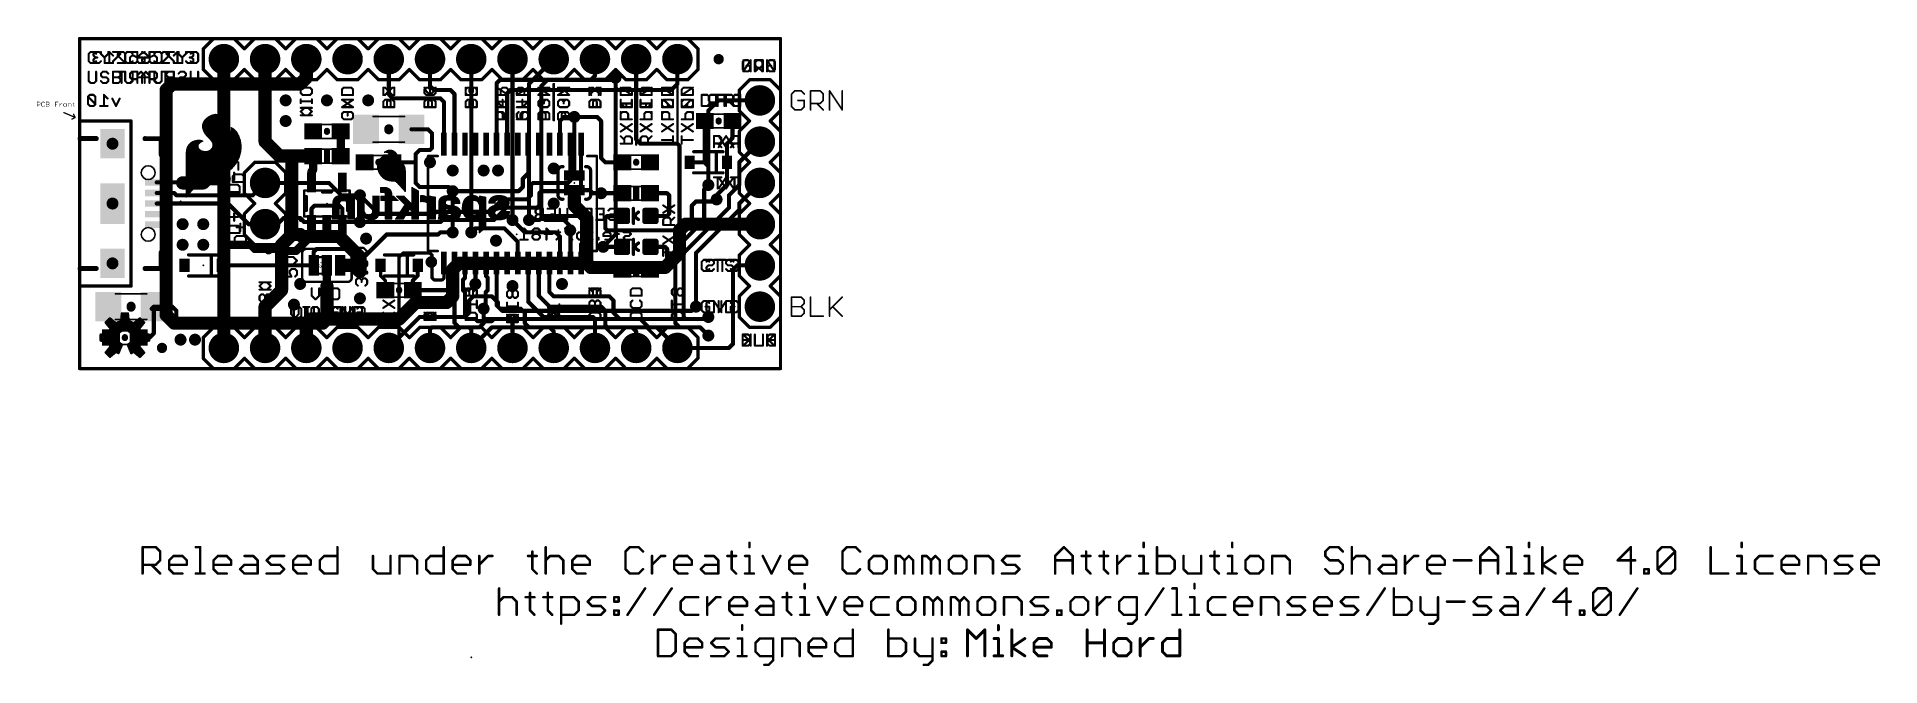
# Model space of a CAD drawing. Extents: x -3 to 111, y -18 to 20.
import ezdxf

# ---------------------------------------------------------------- set-up
doc = ezdxf.new("R2010")
doc.units = 0
for name, color, linetype in [('1', 12, 'CONTINUOUS'), ('16', 132, 'CONTINUOUS'), ('17', 110, 'CONTINUOUS'), ('18', 110, 'CONTINUOUS'), ('20', 53, 'CONTINUOUS'), ('21', 41, 'CONTINUOUS'), ('22', 40, 'CONTINUOUS'), ('23', 53, 'CONTINUOUS'), ('24', 53, 'CONTINUOUS'), ('51', 53, 'CONTINUOUS')]:
    doc.layers.add(name, color=color, linetype=linetype)

# ---------------------------------------------------------------- blocks, each defined once
blk = doc.blocks.new('RECT')
blk.add_solid([(-0.5, -0.5), (0.5, -0.5), (-0.5, 0.5), (0.5, 0.5)])
blk = doc.blocks.new('RECT160000X160000R30')
at = {"const_width": 0.15}
blk.add_lwpolyline([(0.425, -0.35), (0.425, 0.35, 0.4142), (0.35, 0.425), (-0.35, 0.425, 0.4142), (-0.425, 0.35), (-0.425, -0.35, 0.4142), (-0.35, -0.425), (0.35, -0.425, 0.4142)], format="xyb", close=True, dxfattribs=at)
blk.add_solid([(-0.3754, -0.3754), (0.3754, -0.3754), (-0.3754, 0.3754), (0.3754, 0.3754)])
blk = doc.blocks.new('PIE')
at = {"const_width": 0.5}
blk.add_lwpolyline([(0, -0.25, 1), (0, 0.25, 1), (0, -0.25)], format="xyb", dxfattribs=at)
blk = doc.blocks.new('ROUNDP')
at = {"const_width": 0.5}
blk.add_lwpolyline([(0, -0.25, 1), (0, 0.25, 1), (0, -0.25)], format="xyb", dxfattribs=at)
blk = doc.blocks.new('ROUNDV')
at = {"const_width": 0.5}
blk.add_lwpolyline([(0, -0.25, 1), (0, 0.25, 1), (0, -0.25)], format="xyb", dxfattribs=at)

msp = doc.modelspace()

# ---------------------------------------------------------------- linework, layer by layer
at = {"layer": '1'}
for points, const_width in [([(0, 20.32), (0, 0)], 0.2032), ([(43.18, 20.32), (0, 20.32)], 0.2032), ([(8.89, 19.05), (8.89, 11.684)], 0.8128), ([(11.43, 13.97), (11.43, 19.05)], 0.8128), ([(43.18, 0), (43.18, 20.32)], 0.2032), ([(19.05, 16.891), (19.05, 19.05)], 0.254), ([(21.59, 17.399), (21.59, 19.05)], 0.254), ([(34.29, 19.05), (34.29, 17.145)], 0.254), ([(21.844, 17.145), (21.59, 17.399)], 0.254), ([(22.86, 17.145), (21.844, 17.145)], 0.254), ([(23.095, 16.91), (22.86, 17.145)], 0.254), ([(23.095, 16.91), (23.095, 13.816)], 0.254), ([(25.695, 17.567), (25.908, 17.78)], 0.254), ([(25.695, 13.816), (25.695, 17.567)], 0.254), ([(25.908, 17.78), (32.893, 17.78)], 0.254), ([(26.345, 16.947), (26.543, 17.145)], 0.254), ([(26.345, 13.816), (26.345, 16.947)], 0.254), ([(26.543, 17.145), (34.29, 17.145)], 0.254), ([(32.893, 17.78), (33.02, 17.907)], 0.254), ([(34.29, 17.145), (34.29, 14.097)], 0.254), ([(19.304, 16.637), (19.05, 16.891)], 0.254), ([(22.225, 16.637), (19.304, 16.637)], 0.254), ([(22.445, 16.417), (22.225, 16.637)], 0.254), ([(22.445, 16.417), (22.445, 13.816)], 0.254), ([(0, 15.24), (3.175, 15.24)], 0.2032), ([(0, 5.08), (0, 15.24)], 0.2032), ([(3.175, 15.24), (3.175, 5.08)], 0.2032), ([(16.09, 13.081), (16.09, 14.605)], 0.508), ([(20.45, 14.732), (21.463, 14.732)], 0.254), ([(21.717, 14.478), (21.463, 14.732)], 0.254), ([(29.595, 15.244), (29.845, 15.494)], 0.254), ([(29.595, 13.816), (29.595, 15.244)], 0.254), ([(29.845, 15.494), (30.48, 15.494)], 0.254), ([(30.48, 15.494), (31.877, 15.494)], 0.254), ([(31.877, 15.494), (32.131, 15.24)], 0.254), ([(32.131, 15.24), (32.131, 12.954)], 0.254), ([(38.52, 15.24), (38.52, 12.739)], 0.254), ([(40.22, 15.24), (40.22, 14.185)], 0.254), ([(12.319, 13.081), (11.43, 13.97)], 0.8128), ([(21.59, 13.462), (21.717, 13.589)], 0.254), ([(21.717, 13.589), (21.717, 14.478)], 0.254), ([(27.645, 13.816), (27.645, 12.024)], 0.254), ([(30.245, 13.816), (30.245, 11.576)], 0.254), ([(30.895, 13.816), (30.895, 11.083)], 0.254), ([(34.29, 14.097), (34.544, 13.843)], 0.254), ([(34.544, 13.843), (36.83, 13.843)], 0.254), ([(36.83, 13.843), (36.957, 13.716)], 0.254), ([(36.957, 13.716), (36.957, 8.763)], 0.254), ([(40.22, 14.185), (39.885, 13.85)], 0.254), ([(39.885, 12.7), (39.885, 13.85)], 0.254), ([(40.64, 12.7), (41.91, 13.97)], 0.254), ([(13.081, 13.081), (12.319, 13.081)], 0.8128), ([(13.081, 8.255), (13.081, 13.081)], 0.8128), ([(13.843, 13.081), (13.081, 13.081)], 0.8128), ([(14.39, 13.081), (13.843, 13.081)], 0.508), ([(14.39, 13.081), (14.39, 12.231)], 0.508), ([(19.265, 12.7), (20.701, 12.7)], 0.254), ([(20.701, 13.208), (20.955, 13.462)], 0.254), ([(20.701, 12.7), (20.701, 13.208)], 0.254), ([(20.701, 11.43), (20.701, 12.7)], 0.254), ([(20.955, 13.462), (21.59, 13.462)], 0.254), ([(32.131, 12.954), (32.385, 12.7)], 0.254), ([(32.385, 12.7), (33.44, 12.7)], 0.254), ([(37.585, 12.7), (38.481, 12.7)], 0.254), ([(38.52, 12.739), (38.481, 12.7)], 0.254), ([(38.481, 12.7), (38.735, 12.446)], 0.254), ([(38.735, 12.446), (38.735, 11.303)], 0.254), ([(39.885, 12.7), (39.885, 11.31)], 0.254), ([(40.64, 11.303), (40.64, 12.7)], 0.254), ([(4.757, 11.46), (6.32, 11.46)], 0.254), ([(7.62, 11.43), (6.35, 11.43)], 0.8128), ([(6.32, 11.46), (6.35, 11.43)], 0.254), ([(7.874, 11.684), (7.62, 11.43)], 0.8128), ([(8.89, 11.684), (7.874, 11.684)], 0.8128), ([(10.668, 10.668), (11.43, 11.43)], 0.254), ([(14.29, 12.131), (14.39, 12.231)], 0.508), ([(14.29, 11.4601), (14.29, 12.131)], 0.508), ([(20.958, 11.173), (20.701, 11.43)], 0.254), ([(27.305, 11.684), (27.645, 12.024)], 0.254), ([(27.305, 11.176), (27.305, 11.684)], 0.254), ([(27.813, 11.303), (27.94, 11.43)], 0.254), ([(27.813, 10.668), (27.813, 11.303)], 0.254), ([(27.94, 11.43), (30.099, 11.43)], 0.254), ([(30.099, 11.43), (30.245, 11.576)], 0.254), ([(38.481, 11.049), (38.735, 11.303)], 0.254), ([(39.243, 10.668), (39.885, 11.31)], 0.254), ([(40.005, 10.668), (40.64, 11.303)], 0.254), ([(40.64, 10.16), (41.91, 11.43)], 0.254), ([(4.757, 10.81), (5.827, 10.81)], 0.254), ([(4.757, 10.16), (9.144, 10.16)], 0.254), ([(5.827, 10.81), (5.969, 10.668)], 0.254), ([(5.969, 10.668), (10.668, 10.668)], 0.254), ([(9.144, 10.16), (10.414, 8.89)], 0.254), ([(17.272, 10.668), (18.415, 9.525)], 0.254), ([(22.736, 11.173), (20.958, 11.173)], 0.254), ([(22.736, 11.173), (22.987, 10.922)], 0.254), ([(22.987, 10.922), (27.051, 10.922)], 0.254), ([(25.273, 9.652), (26.035, 10.414)], 0.254), ([(26.035, 10.414), (27.559, 10.414)], 0.254), ([(27.051, 10.922), (27.305, 11.176)], 0.254), ([(27.559, 10.414), (27.813, 10.668)], 0.254), ([(28.321, 10.795), (28.448, 10.922)], 0.254), ([(28.321, 10.033), (28.321, 10.795)], 0.254), ([(28.448, 10.922), (30.734, 10.922)], 0.254), ([(30.734, 10.922), (30.895, 11.083)], 0.254), ([(33.44, 10.795), (32.131, 10.795)], 0.254), ([(35.14, 10.795), (36.195, 10.795)], 0.254), ([(36.195, 10.795), (36.322, 10.668)], 0.254), ([(36.322, 9.525), (36.322, 10.668)], 0.254), ([(38.481, 9.144), (38.481, 11.049)], 0.254), ([(39.243, 10.414), (39.243, 10.668)], 0.254), ([(40.005, 9.906), (40.005, 10.668)], 0.254), ([(40.64, 9.779), (40.64, 10.16)], 0.254), ([(14.29, 8.8599), (14.29, 8.194)], 0.508), ([(14.478, 10.033), (14.29, 9.845)], 0.254), ([(14.29, 8.8599), (14.29, 9.845)], 0.254), ([(16.002, 10.033), (14.478, 10.033)], 0.254), ([(16.19, 9.845), (16.002, 10.033)], 0.254), ([(16.19, 8.8599), (16.19, 9.845)], 0.254), ([(17.272, 9.017), (22.225, 9.017)], 0.254), ([(18.415, 9.525), (21.844, 9.525)], 0.254), ([(21.844, 9.525), (21.971, 9.652)], 0.254), ([(21.971, 9.652), (25.273, 9.652)], 0.254), ([(22.225, 9.017), (22.352, 9.144)], 0.254), ([(22.352, 9.144), (25.527, 9.144)], 0.254), ([(25.527, 9.144), (26.289, 9.906)], 0.254), ([(26.289, 9.906), (28.194, 9.906)], 0.254), ([(27.432, 8.382), (26.67, 9.144)], 0.254), ([(28.321, 9.144), (27.686, 9.144)], 0.254), ([(28.194, 9.906), (28.321, 10.033)], 0.254), ([(28.575, 9.398), (28.321, 9.144)], 0.254), ([(30.734, 9.398), (28.575, 9.398)], 0.254), ([(31.115, 9.017), (30.734, 9.398)], 0.254), ([(31.115, 7.874), (31.115, 9.017)], 0.254), ([(32.385, 9.271), (32.512, 9.398)], 0.254), ([(32.385, 8.636), (32.385, 9.271)], 0.254), ([(32.512, 9.398), (33.413, 9.398)], 0.254), ([(35.167, 9.398), (36.195, 9.398)], 0.254), ([(36.195, 9.398), (36.322, 9.525)], 0.254), ([(36.703, 7.366), (38.481, 9.144)], 0.254), ([(37.211, 7.112), (40.005, 9.906)], 0.254), ([(37.973, 7.112), (40.64, 9.779)], 0.254), ([(11.43, 8.89), (10.414, 8.89)], 0.254), ([(13.335, 7.239), (14.29, 8.194)], 0.508), ([(17.653, 6.985), (18.923, 8.255)], 0.254), ([(18.923, 8.255), (22.098, 8.255)], 0.254), ([(22.098, 8.255), (22.225, 8.382)], 0.254), ([(22.225, 8.382), (22.987, 8.382)], 0.254), ([(24.384, 8.636), (24.13, 8.382)], 0.254), ([(26.162, 8.636), (24.384, 8.636)], 0.254), ([(26.995, 7.803), (26.162, 8.636)], 0.254), ([(29.337, 8.382), (27.432, 8.382)], 0.254), ([(29.595, 8.124), (29.337, 8.382)], 0.254), ([(29.595, 6.504), (29.595, 8.124)], 0.254), ([(30.245, 8.49), (30.226, 8.509)], 0.254), ([(30.245, 6.504), (30.245, 8.49)], 0.254), ([(30.895, 7.654), (31.115, 7.874)], 0.254), ([(32.512, 8.509), (32.385, 8.636)], 0.254), ([(36.703, 8.509), (32.512, 8.509)], 0.254), ([(36.957, 8.763), (36.703, 8.509)], 0.254), ([(8.89, 7.62), (10.541, 7.62)], 0.508), ([(8.77, 7.5), (8.89, 7.62)], 0.254), ([(8.77, 6.35), (8.77, 7.5)], 0.254), ([(10.541, 7.62), (10.795, 7.366)], 0.508), ([(10.795, 7.366), (11.557, 7.366)], 0.508), ([(11.557, 7.366), (12.573, 7.366)], 0.508), ([(11.645, 7.278), (11.557, 7.366)], 0.508), ([(12.573, 7.366), (12.7, 7.239)], 0.508), ([(12.7, 7.239), (13.335, 7.239)], 0.508), ([(14.4272, 7.1882), (14.605, 7.366)], 0.254), ([(14.4272, 6.35), (14.4272, 7.1882)], 0.254), ([(14.605, 7.366), (17.018, 7.366)], 0.254), ([(17.018, 7.366), (17.399, 6.985)], 0.254), ([(17.399, 6.985), (17.653, 6.985)], 0.254), ([(19.939, 7.112), (19.685, 6.858)], 0.2032), ([(19.685, 6.858), (19.685, 1.905)], 0.2032), ([(21.59, 7.112), (19.939, 7.112)], 0.2032), ([(21.717, 6.985), (21.59, 7.112)], 0.2032), ([(21.717, 5.588), (21.717, 6.985)], 0.2032), ([(26.995, 6.504), (26.995, 7.803)], 0.254), ([(30.895, 6.504), (30.895, 7.654)], 0.254), ([(33.413, 7.493), (32.258, 7.493)], 0.254), ([(35.167, 7.493), (36.068, 7.493)], 0.254), ([(36.068, 7.493), (36.195, 7.366)], 0.254), ([(36.195, 7.366), (36.195, 6.223)], 0.254), ([(36.703, 2.794), (36.703, 7.366)], 0.254), ([(37.211, 3.175), (37.211, 7.112)], 0.254), ([(37.973, 3.81), (37.973, 7.112)], 0.254), ([(14.4272, 6.35), (8.77, 6.35)], 0.254), ([(15.24, 6.35), (15.24, 4.572)], 0.508), ([(16.0528, 6.35), (16.383, 6.35)], 0.508), ([(16.383, 6.35), (16.891, 6.35)], 0.8128), ([(16.891, 6.35), (17.272, 5.969)], 0.8128), ([(18.542, 5.715), (18.542, 6.223)], 0.2032), ([(18.835, 5.422), (18.542, 5.715)], 0.2032), ([(20.535, 5.422), (20.835, 5.722)], 0.254), ([(20.835, 6.35), (20.835, 5.722)], 0.254), ([(21.844, 5.461), (21.717, 5.588)], 0.2032), ([(22.445, 6.504), (22.445, 5.554)], 0.2032), ([(23.095, 6.504), (23.095, 4.826)], 0.254), ([(23.745, 5.584), (23.622, 5.461)], 0.254), ([(23.745, 6.504), (23.745, 5.584)], 0.254), ([(24.395, 6.504), (24.395, 5.218)], 0.254), ([(25.045, 6.504), (25.045, 5.689)], 0.254), ([(25.045, 5.689), (25.146, 5.588)], 0.254), ([(25.146, 5.588), (25.146, 4.826)], 0.254), ([(25.695, 6.504), (25.695, 3.896)], 0.254), ([(27.645, 6.504), (27.645, 4.105)], 0.254), ([(28.295, 6.504), (28.295, 4.471)], 0.254), ([(28.945, 6.504), (28.945, 4.71)], 0.254), ([(32.258, 6.096), (32.131, 6.223)], 0.254), ([(33.44, 6.096), (32.258, 6.096)], 0.254), ([(36.068, 6.096), (35.14, 6.096)], 0.254), ([(36.195, 6.223), (36.068, 6.096)], 0.254), ([(40.259, 6.096), (40.513, 6.35)], 0.254), ([(40.259, 1.524), (40.259, 6.096)], 0.254), ([(40.513, 6.35), (41.91, 6.35)], 0.254), ([(3.175, 5.08), (0, 5.08)], 0.2032), ([(15.24, 5.08), (15.24, 4.572)], 0.8128), ([(15.24, 4.572), (15.24, 3.048)], 0.8128), ([(15.367, 5.207), (15.24, 5.08)], 0.254), ([(18.835, 4.826), (18.835, 5.422)], 0.2032), ([(20.535, 4.826), (20.535, 5.422)], 0.254), ([(20.535, 4.826), (23.095, 4.826)], 0.254), ([(22.352, 5.461), (21.844, 5.461)], 0.2032), ([(22.445, 5.554), (22.352, 5.461)], 0.2032), ([(23.095, 4.826), (23.095, 2.813)], 0.254), ([(23.622, 5.461), (23.622, 4.826)], 0.254), ([(23.622, 4.826), (23.749, 4.699)], 0.254), ([(23.749, 4.699), (23.749, 3.183)], 0.254), ([(24.395, 5.218), (24.384, 5.207)], 0.254), ([(25.146, 4.826), (25.019, 4.699)], 0.254), ([(25.019, 4.699), (25.019, 3.81)], 0.254), ([(28.295, 4.471), (28.956, 3.81)], 0.254), ([(28.945, 4.71), (29.21, 4.445)], 0.254), ([(29.21, 4.445), (32.639, 4.445)], 0.254), ([(32.639, 4.445), (32.893, 4.191)], 0.254), ([(4.445, 3.68), (4.575, 3.81)], 0.254), ([(4.445, 3.68), (4.95, 3.68)], 0.254), ([(4.575, 3.81), (4.575, 2.162)], 0.254), ([(4.575, 3.81), (5.715, 3.81)], 0.254), ([(4.95, 3.68), (5.08, 3.81)], 0.254), ([(5.715, 3.81), (5.969, 3.556)], 0.254), ([(5.969, 3.556), (5.969, 2.794)], 0.254), ([(14.986, 2.794), (15.24, 3.048)], 0.8128), ([(25.019, 3.81), (24.892, 3.683)], 0.254), ([(25.695, 3.896), (25.908, 3.683)], 0.254), ([(25.908, 3.683), (27.178, 3.683)], 0.254), ([(27.178, 3.683), (27.432, 3.429)], 0.254), ([(27.432, 3.429), (27.432, 2.794)], 0.254), ([(27.645, 4.105), (28.575, 3.175)], 0.254), ([(28.956, 3.81), (32.131, 3.81)], 0.254), ([(32.131, 3.81), (32.385, 3.556)], 0.254), ([(32.385, 3.556), (32.385, 2.667)], 0.254), ([(32.893, 4.191), (32.893, 3.429)], 0.254), ([(32.893, 3.429), (33.274, 3.048)], 0.254), ([(4.575, 2.162), (4.318, 1.905)], 0.254), ([(5.969, 2.794), (13.97, 2.794)], 0.8128), ([(13.97, 2.794), (13.97, 2.286)], 0.8128), ([(13.97, 2.794), (14.986, 2.794)], 0.8128), ([(23.095, 2.813), (23.368, 2.54)], 0.254), ([(23.368, 2.54), (24.003, 2.54)], 0.254), ([(23.749, 3.183), (23.745, 3.179)], 0.254), ([(23.745, 3.179), (23.876, 3.048)], 0.254), ([(23.876, 3.048), (24.384, 3.048)], 0.254), ([(24.003, 2.54), (24.13, 2.413)], 0.254), ([(24.13, 2.413), (24.13, 1.27)], 0.254), ([(24.384, 3.048), (24.511, 2.921)], 0.254), ([(24.511, 2.921), (25.4, 2.921)], 0.254), ([(25.4, 2.921), (25.527, 3.048)], 0.254), ([(25.527, 3.048), (26.543, 3.048)], 0.254), ([(26.543, 3.048), (26.67, 2.921)], 0.254), ([(26.67, 2.921), (26.67, 1.27)], 0.254), ([(27.432, 2.794), (27.686, 2.54)], 0.254), ([(27.686, 2.54), (28.956, 2.54)], 0.254), ([(28.575, 3.175), (31.623, 3.175)], 0.254), ([(28.956, 2.54), (29.21, 2.286)], 0.254), ([(29.21, 2.286), (29.21, 1.27)], 0.254), ([(31.623, 3.175), (31.75, 3.048)], 0.254), ([(31.75, 3.048), (31.75, 1.27)], 0.254), ([(32.385, 2.667), (32.512, 2.54)], 0.254), ([(32.512, 2.54), (34.036, 2.54)], 0.254), ([(33.274, 3.048), (34.544, 3.048)], 0.254), ([(34.036, 2.54), (34.29, 2.286)], 0.254), ([(34.29, 2.286), (34.29, 1.27)], 0.254), ([(34.544, 3.048), (35.052, 2.54)], 0.254), ([(35.052, 2.54), (35.56, 2.54)], 0.254), ([(35.56, 2.54), (36.83, 1.27)], 0.254), ([(36.957, 2.54), (36.703, 2.794)], 0.254), ([(38.227, 2.54), (36.957, 2.54)], 0.254), ([(37.338, 3.048), (37.211, 3.175)], 0.254), ([(38.608, 3.048), (37.338, 3.048)], 0.254), ([(38.735, 2.032), (38.227, 2.54)], 0.254), ([(38.735, 3.175), (38.608, 3.048)], 0.254), ([(3.644, 1.905), (4.318, 1.905)], 0.254), ([(19.685, 1.905), (19.05, 1.27)], 0.2032), ([(36.83, 1.27), (40.005, 1.27)], 0.254), ([(40.005, 1.27), (40.259, 1.524)], 0.254), ([(0, 0), (43.18, 0)], 0.2032)]:
    msp.add_lwpolyline(points, dxfattribs=dict(at, const_width=const_width))
for points, const_width in [([(0.0508, 20.32, 1), (-0.0508, 20.32)], 0.1016), ([(0, 20.3708, 1), (0, 20.2692)], 0.1016), ([(9.0932, 19.05, 1), (8.6868, 19.05)], 0.4064), ([(11.6332, 19.05, 1), (11.2268, 19.05)], 0.4064), ([(43.2308, 20.32, 1), (43.1292, 20.32)], 0.1016), ([(43.18, 20.2692, 1), (43.18, 20.3708)], 0.1016), ([(19.1135, 19.05, 1), (18.9865, 19.05)], 0.127), ([(21.6535, 19.05, 1), (21.5265, 19.05)], 0.127), ([(34.3535, 19.05, 1), (34.2265, 19.05)], 0.127), ([(21.6349, 17.4439, 1), (21.5451, 17.3541)], 0.127), ([(21.5265, 17.399, 1), (21.6535, 17.399)], 0.127), ([(21.844, 17.2085, 1), (21.844, 17.0815)], 0.127), ([(21.7991, 17.1001, 1), (21.8889, 17.1899)], 0.127), ([(22.9049, 17.1899, 1), (22.8151, 17.1001)], 0.127), ([(22.86, 17.0815, 1), (22.86, 17.2085)], 0.127), ([(23.1585, 16.91, 1), (23.0315, 16.91)], 0.127), ([(25.7585, 17.567, 1), (25.6315, 17.567)], 0.127), ([(25.6501, 17.6119, 1), (25.7399, 17.5221)], 0.127), ([(25.908, 17.8435, 1), (25.908, 17.7165)], 0.127), ([(25.9529, 17.7351, 1), (25.8631, 17.8249)], 0.127), ([(26.4085, 16.947, 1), (26.2815, 16.947)], 0.127), ([(26.3001, 16.9919, 1), (26.3899, 16.9021)], 0.127), ([(26.543, 17.2085, 1), (26.543, 17.0815)], 0.127), ([(26.5879, 17.1001, 1), (26.4981, 17.1899)], 0.127), ([(32.8481, 17.8249, 1), (32.9379, 17.7351)], 0.127), ([(32.893, 17.7165, 1), (32.893, 17.8435)], 0.127), ([(33.0649, 17.8621, 1), (32.9751, 17.9519)], 0.127), ([(34.3535, 17.145, 1), (34.2265, 17.145)], 0.127), ([(34.2265, 17.145, 1), (34.3535, 17.145)], 0.127), ([(34.29, 17.0815, 1), (34.29, 17.2085)], 0.127), ([(19.0949, 16.9359, 1), (19.0051, 16.8461)], 0.127), ([(18.9865, 16.891, 1), (19.1135, 16.891)], 0.127), ([(19.304, 16.7005, 1), (19.304, 16.5735)], 0.127), ([(19.2591, 16.5921, 1), (19.3489, 16.6819)], 0.127), ([(22.2699, 16.6819, 1), (22.1801, 16.5921)], 0.127), ([(22.225, 16.5735, 1), (22.225, 16.7005)], 0.127), ([(22.5085, 16.417, 1), (22.3815, 16.417)], 0.127), ([(22.4001, 16.3721, 1), (22.4899, 16.4619)], 0.127), ([(23.0501, 16.8651, 1), (23.1399, 16.9549)], 0.127), ([(0, 15.2908, 1), (0, 15.1892)], 0.1016), ([(0.0508, 15.24, 1), (-0.0508, 15.24)], 0.1016), ([(3.2258, 15.24, 1), (3.1242, 15.24)], 0.1016), ([(3.175, 15.1892, 1), (3.175, 15.2908)], 0.1016), ([(16.217, 14.605, 1), (15.963, 14.605)], 0.254), ([(20.45, 14.7955, 1), (20.45, 14.6685)], 0.127), ([(21.5079, 14.7769, 1), (21.4181, 14.6871)], 0.127), ([(21.463, 14.6685, 1), (21.463, 14.7955)], 0.127), ([(29.6585, 15.244, 1), (29.5315, 15.244)], 0.127), ([(29.5501, 15.2889, 1), (29.6399, 15.1991)], 0.127), ([(29.845, 15.5575, 1), (29.845, 15.4305)], 0.127), ([(29.8899, 15.4491, 1), (29.8001, 15.5389)], 0.127), ([(30.48, 15.5575, 1), (30.48, 15.4305)], 0.127), ([(30.48, 15.4305, 1), (30.48, 15.5575)], 0.127), ([(31.9219, 15.5389, 1), (31.8321, 15.4491)], 0.127), ([(31.877, 15.4305, 1), (31.877, 15.5575)], 0.127), ([(32.1945, 15.24, 1), (32.0675, 15.24)], 0.127), ([(32.0861, 15.1951, 1), (32.1759, 15.2849)], 0.127), ([(38.5835, 15.24, 1), (38.4565, 15.24)], 0.127), ([(40.2835, 15.24, 1), (40.1565, 15.24)], 0.127), ([(11.5737, 14.1137, 1), (11.2863, 13.8263)], 0.4064), ([(11.2268, 13.97, 1), (11.6332, 13.97)], 0.4064), ([(21.7805, 14.478, 1), (21.6535, 14.478)], 0.127), ([(21.6535, 13.589, 1), (21.7805, 13.589)], 0.127), ([(21.6721, 14.4331, 1), (21.7619, 14.5229)], 0.127), ([(21.7619, 13.5441, 1), (21.6721, 13.6339)], 0.127), ([(22.3815, 13.816, 1), (22.5085, 13.816)], 0.127), ([(23.0315, 13.816, 1), (23.1585, 13.816)], 0.127), ([(25.6315, 13.816, 1), (25.7585, 13.816)], 0.127), ([(26.2815, 13.816, 1), (26.4085, 13.816)], 0.127), ([(27.7085, 13.816, 1), (27.5815, 13.816)], 0.127), ([(29.5315, 13.816, 1), (29.6585, 13.816)], 0.127), ([(30.3085, 13.816, 1), (30.1815, 13.816)], 0.127), ([(30.9585, 13.816, 1), (30.8315, 13.816)], 0.127), ([(34.3349, 14.1419, 1), (34.2451, 14.0521)], 0.127), ([(34.2265, 14.097, 1), (34.3535, 14.097)], 0.127), ([(34.544, 13.9065, 1), (34.544, 13.7795)], 0.127), ([(34.4991, 13.7981, 1), (34.5889, 13.8879)], 0.127), ([(36.8749, 13.8879, 1), (36.7851, 13.7981)], 0.127), ([(36.83, 13.7795, 1), (36.83, 13.9065)], 0.127), ([(37.0205, 13.716, 1), (36.8935, 13.716)], 0.127), ([(36.9121, 13.6711, 1), (37.0019, 13.7609)], 0.127), ([(39.9485, 13.85, 1), (39.8215, 13.85)], 0.127), ([(39.8401, 13.8949, 1), (39.9299, 13.8051)], 0.127), ([(40.1565, 14.185, 1), (40.2835, 14.185)], 0.127), ([(40.2649, 14.1401, 1), (40.1751, 14.2299)], 0.127), ([(41.9549, 13.9251, 1), (41.8651, 14.0149)], 0.127), ([(12.319, 13.2842, 1), (12.319, 12.8778)], 0.4064), ([(12.1753, 12.9373, 1), (12.4627, 13.2247)], 0.4064), ([(13.2842, 13.081, 1), (12.8778, 13.081)], 0.4064), ([(13.081, 13.2842, 1), (13.081, 12.8778)], 0.4064), ([(13.081, 12.8778, 1), (13.081, 13.2842)], 0.4064), ([(13.843, 13.208, 1), (13.843, 12.954)], 0.254), ([(13.843, 12.8778, 1), (13.843, 13.2842)], 0.4064), ([(14.517, 13.081, 1), (14.263, 13.081)], 0.254), ([(14.39, 12.954, 1), (14.39, 13.208)], 0.254), ([(15.963, 13.081, 1), (16.217, 13.081)], 0.254), ([(19.265, 12.7635, 1), (19.265, 12.6365)], 0.127), ([(20.7645, 13.208, 1), (20.6375, 13.208)], 0.127), ([(20.6561, 13.2529, 1), (20.7459, 13.1631)], 0.127), ([(20.7645, 12.7, 1), (20.6375, 12.7)], 0.127), ([(20.6375, 12.7, 1), (20.7645, 12.7)], 0.127), ([(20.701, 12.6365, 1), (20.701, 12.7635)], 0.127), ([(20.955, 13.5255, 1), (20.955, 13.3985)], 0.127), ([(20.9999, 13.4171, 1), (20.9101, 13.5069)], 0.127), ([(21.5451, 13.5069, 1), (21.6349, 13.4171)], 0.127), ([(21.59, 13.3985, 1), (21.59, 13.5255)], 0.127), ([(32.1759, 12.9989, 1), (32.0861, 12.9091)], 0.127), ([(32.0675, 12.954, 1), (32.1945, 12.954)], 0.127), ([(32.385, 12.7635, 1), (32.385, 12.6365)], 0.127), ([(32.3401, 12.6551, 1), (32.4299, 12.7449)], 0.127), ([(33.44, 12.6365, 1), (33.44, 12.7635)], 0.127), ([(37.585, 12.7635, 1), (37.585, 12.6365)], 0.127), ([(38.5259, 12.7449, 1), (38.4361, 12.6551)], 0.127), ([(38.4361, 12.7449, 1), (38.5259, 12.6551)], 0.127), ([(38.4565, 12.739, 1), (38.5835, 12.739)], 0.127), ([(38.5649, 12.6941, 1), (38.4751, 12.7839)], 0.127), ([(38.481, 12.6365, 1), (38.481, 12.7635)], 0.127), ([(38.7985, 12.446, 1), (38.6715, 12.446)], 0.127), ([(38.6901, 12.4011, 1), (38.7799, 12.4909)], 0.127), ([(39.9485, 12.7, 1), (39.8215, 12.7)], 0.127), ([(39.8215, 12.7, 1), (39.9485, 12.7)], 0.127), ([(40.7035, 12.7, 1), (40.5765, 12.7)], 0.127), ([(40.5951, 12.7449, 1), (40.6849, 12.6551)], 0.127), ([(4.757, 11.5235, 1), (4.757, 11.3965)], 0.127), ([(6.35, 11.6332, 1), (6.35, 11.2268)], 0.4064), ([(6.3649, 11.5049, 1), (6.2751, 11.4151)], 0.127), ([(6.3051, 11.3851, 1), (6.3949, 11.4749)], 0.127), ([(6.32, 11.3965, 1), (6.32, 11.5235)], 0.127), ([(7.4763, 11.5737, 1), (7.7637, 11.2863)], 0.4064), ([(7.62, 11.2268, 1), (7.62, 11.6332)], 0.4064), ([(7.874, 11.8872, 1), (7.874, 11.4808)], 0.4064), ([(8.0177, 11.5403, 1), (7.7303, 11.8277)], 0.4064), ([(8.6868, 11.684, 1), (9.0932, 11.684)], 0.4064), ([(8.89, 11.4808, 1), (8.89, 11.8872)], 0.4064), ([(11.4749, 11.3851, 1), (11.3851, 11.4749)], 0.127), ([(14.417, 12.131, 1), (14.163, 12.131)], 0.254), ([(14.2002, 12.2208, 1), (14.3798, 12.0412)], 0.254), ([(14.163, 11.4601, 1), (14.417, 11.4601)], 0.254), ([(14.263, 12.231, 1), (14.517, 12.231)], 0.254), ([(14.4798, 12.1412, 1), (14.3002, 12.3208)], 0.254), ([(20.7459, 11.4749, 1), (20.6561, 11.3851)], 0.127), ([(20.6375, 11.43, 1), (20.7645, 11.43)], 0.127), ([(27.3685, 11.684, 1), (27.2415, 11.684)], 0.127), ([(27.2601, 11.7289, 1), (27.3499, 11.6391)], 0.127), ([(27.5815, 12.024, 1), (27.7085, 12.024)], 0.127), ([(27.6899, 11.9791, 1), (27.6001, 12.0689)], 0.127), ([(27.8765, 11.303, 1), (27.7495, 11.303)], 0.127), ([(27.7681, 11.3479, 1), (27.8579, 11.2581)], 0.127), ([(27.94, 11.4935, 1), (27.94, 11.3665)], 0.127), ([(27.9849, 11.3851, 1), (27.8951, 11.4749)], 0.127), ([(30.0541, 11.4749, 1), (30.1439, 11.3851)], 0.127), ([(30.099, 11.3665, 1), (30.099, 11.4935)], 0.127), ([(30.1815, 11.576, 1), (30.3085, 11.576)], 0.127), ([(30.2899, 11.5311, 1), (30.2001, 11.6209)], 0.127), ([(38.6715, 11.303, 1), (38.7985, 11.303)], 0.127), ([(38.7799, 11.2581, 1), (38.6901, 11.3479)], 0.127), ([(39.8215, 11.31, 1), (39.9485, 11.31)], 0.127), ([(39.9299, 11.2651, 1), (39.8401, 11.3549)], 0.127), ([(40.5765, 11.303, 1), (40.7035, 11.303)], 0.127), ([(40.6849, 11.2581, 1), (40.5951, 11.3479)], 0.127), ([(41.9549, 11.3851, 1), (41.8651, 11.4749)], 0.127), ([(4.757, 10.8735, 1), (4.757, 10.7465)], 0.127), ([(4.757, 10.2235, 1), (4.757, 10.0965)], 0.127), ([(5.8719, 10.8549, 1), (5.7821, 10.7651)], 0.127), ([(5.827, 10.7465, 1), (5.827, 10.8735)], 0.127), ([(5.969, 10.7315, 1), (5.969, 10.6045)], 0.127), ([(5.9241, 10.6231, 1), (6.0139, 10.7129)], 0.127), ([(9.1889, 10.2049, 1), (9.0991, 10.1151)], 0.127), ([(9.144, 10.0965, 1), (9.144, 10.2235)], 0.127), ([(10.6231, 10.7129, 1), (10.7129, 10.6231)], 0.127), ([(10.668, 10.6045, 1), (10.668, 10.7315)], 0.127), ([(17.3169, 10.7129, 1), (17.2271, 10.6231)], 0.127), ([(20.958, 11.2365, 1), (20.958, 11.1095)], 0.127), ([(20.9131, 11.1281, 1), (21.0029, 11.2179)], 0.127), ([(22.7809, 11.2179, 1), (22.6911, 11.1281)], 0.127), ([(22.736, 11.1095, 1), (22.736, 11.2365)], 0.127), ([(22.987, 10.9855, 1), (22.987, 10.8585)], 0.127), ([(22.9421, 10.8771, 1), (23.0319, 10.9669)], 0.127), ([(26.035, 10.4775, 1), (26.035, 10.3505)], 0.127), ([(26.0799, 10.3691, 1), (25.9901, 10.4589)], 0.127), ([(27.0061, 10.9669, 1), (27.0959, 10.8771)], 0.127), ([(27.051, 10.8585, 1), (27.051, 10.9855)], 0.127), ([(27.2415, 11.176, 1), (27.3685, 11.176)], 0.127), ([(27.3499, 11.1311, 1), (27.2601, 11.2209)], 0.127), ([(27.5141, 10.4589, 1), (27.6039, 10.3691)], 0.127), ([(27.559, 10.3505, 1), (27.559, 10.4775)], 0.127), ([(27.7495, 10.668, 1), (27.8765, 10.668)], 0.127), ([(27.8579, 10.6231, 1), (27.7681, 10.7129)], 0.127), ([(28.3845, 10.795, 1), (28.2575, 10.795)], 0.127), ([(28.2761, 10.8399, 1), (28.3659, 10.7501)], 0.127), ([(28.448, 10.9855, 1), (28.448, 10.8585)], 0.127), ([(28.4929, 10.8771, 1), (28.4031, 10.9669)], 0.127), ([(30.6891, 10.9669, 1), (30.7789, 10.8771)], 0.127), ([(30.734, 10.8585, 1), (30.734, 10.9855)], 0.127), ([(30.8315, 11.083, 1), (30.9585, 11.083)], 0.127), ([(30.9399, 11.0381, 1), (30.8501, 11.1279)], 0.127), ([(32.131, 10.8585, 1), (32.131, 10.7315)], 0.127), ([(33.44, 10.7315, 1), (33.44, 10.8585)], 0.127), ([(35.14, 10.8585, 1), (35.14, 10.7315)], 0.127), ([(36.2399, 10.8399, 1), (36.1501, 10.7501)], 0.127), ([(36.195, 10.7315, 1), (36.195, 10.8585)], 0.127), ([(36.3855, 10.668, 1), (36.2585, 10.668)], 0.127), ([(36.2771, 10.6231, 1), (36.3669, 10.7129)], 0.127), ([(38.5445, 11.049, 1), (38.4175, 11.049)], 0.127), ([(38.4361, 11.0939, 1), (38.5259, 11.0041)], 0.127), ([(39.3065, 10.668, 1), (39.1795, 10.668)], 0.127), ([(39.1981, 10.7129, 1), (39.2879, 10.6231)], 0.127), ([(39.1795, 10.414, 1), (39.3065, 10.414)], 0.127), ([(40.0685, 10.668, 1), (39.9415, 10.668)], 0.127), ([(39.9601, 10.7129, 1), (40.0499, 10.6231)], 0.127), ([(40.7035, 10.16, 1), (40.5765, 10.16)], 0.127), ([(40.5951, 10.2049, 1), (40.6849, 10.1151)], 0.127), ([(14.417, 8.8599, 1), (14.163, 8.8599)], 0.254), ([(14.3535, 9.845, 1), (14.2265, 9.845)], 0.127), ([(14.2451, 9.8899, 1), (14.3349, 9.8001)], 0.127), ([(14.478, 10.0965, 1), (14.478, 9.9695)], 0.127), ([(14.5229, 9.9881, 1), (14.4331, 10.0779)], 0.127), ([(16.0469, 10.0779, 1), (15.9571, 9.9881)], 0.127), ([(16.002, 9.9695, 1), (16.002, 10.0965)], 0.127), ([(16.2535, 9.845, 1), (16.1265, 9.845)], 0.127), ([(16.1451, 9.8001, 1), (16.2349, 9.8899)], 0.127), ([(17.272, 9.0805, 1), (17.272, 8.9535)], 0.127), ([(18.415, 9.5885, 1), (18.415, 9.4615)], 0.127), ([(18.3701, 9.4801, 1), (18.4599, 9.5699)], 0.127), ([(21.7991, 9.5699, 1), (21.8889, 9.4801)], 0.127), ([(21.844, 9.4615, 1), (21.844, 9.5885)], 0.127), ([(21.971, 9.7155, 1), (21.971, 9.5885)], 0.127), ([(22.0159, 9.6071, 1), (21.9261, 9.6969)], 0.127), ([(22.1801, 9.0619, 1), (22.2699, 8.9721)], 0.127), ([(22.225, 8.9535, 1), (22.225, 9.0805)], 0.127), ([(22.352, 9.2075, 1), (22.352, 9.0805)], 0.127), ([(22.3969, 9.0991, 1), (22.3071, 9.1889)], 0.127), ([(25.2281, 9.6969, 1), (25.3179, 9.6071)], 0.127), ([(25.273, 9.5885, 1), (25.273, 9.7155)], 0.127), ([(25.4821, 9.1889, 1), (25.5719, 9.0991)], 0.127), ([(25.527, 9.0805, 1), (25.527, 9.2075)], 0.127), ([(26.289, 9.9695, 1), (26.289, 9.8425)], 0.127), ([(26.3339, 9.8611, 1), (26.2441, 9.9509)], 0.127), ([(26.7149, 9.1889, 1), (26.6251, 9.0991)], 0.127), ([(27.686, 9.2075, 1), (27.686, 9.0805)], 0.127), ([(28.1491, 9.9509, 1), (28.2389, 9.8611)], 0.127), ([(28.194, 9.8425, 1), (28.194, 9.9695)], 0.127), ([(28.2575, 10.033, 1), (28.3845, 10.033)], 0.127), ([(28.2761, 9.1889, 1), (28.3659, 9.0991)], 0.127), ([(28.3659, 9.9881, 1), (28.2761, 10.0779)], 0.127), ([(28.321, 9.0805, 1), (28.321, 9.2075)], 0.127), ([(28.575, 9.4615, 1), (28.575, 9.3345)], 0.127), ([(28.6199, 9.3531, 1), (28.5301, 9.4429)], 0.127), ([(30.7789, 9.4429, 1), (30.6891, 9.3531)], 0.127), ([(30.734, 9.3345, 1), (30.734, 9.4615)], 0.127), ([(31.1785, 9.017, 1), (31.0515, 9.017)], 0.127), ([(31.0701, 8.9721, 1), (31.1599, 9.0619)], 0.127), ([(32.4485, 9.271, 1), (32.3215, 9.271)], 0.127), ([(32.3401, 9.3159, 1), (32.4299, 9.2261)], 0.127), ([(32.512, 9.4615, 1), (32.512, 9.3345)], 0.127), ([(32.5569, 9.3531, 1), (32.4671, 9.4429)], 0.127), ([(33.413, 9.3345, 1), (33.413, 9.4615)], 0.127), ([(35.167, 9.4615, 1), (35.167, 9.3345)], 0.127), ([(36.1501, 9.4429, 1), (36.2399, 9.3531)], 0.127), ([(36.195, 9.3345, 1), (36.195, 9.4615)], 0.127), ([(36.2585, 9.525, 1), (36.3855, 9.525)], 0.127), ([(36.3669, 9.4801, 1), (36.2771, 9.5699)], 0.127), ([(38.4175, 9.144, 1), (38.5445, 9.144)], 0.127), ([(38.5259, 9.0991, 1), (38.4361, 9.1889)], 0.127), ([(39.9415, 9.906, 1), (40.0685, 9.906)], 0.127), ([(40.0499, 9.8611, 1), (39.9601, 9.9509)], 0.127), ([(40.5765, 9.779, 1), (40.7035, 9.779)], 0.127), ([(40.6849, 9.7341, 1), (40.5951, 9.8239)], 0.127), ([(10.414, 8.9535, 1), (10.414, 8.8265)], 0.127), ([(10.3691, 8.8451, 1), (10.4589, 8.9349)], 0.127), ([(11.43, 8.8265, 1), (11.43, 8.9535)], 0.127), ([(12.8778, 8.255, 1), (13.2842, 8.255)], 0.4064), ([(14.163, 8.194, 1), (14.417, 8.194)], 0.254), ([(14.3798, 8.1042, 1), (14.2002, 8.2838)], 0.254), ([(14.2265, 8.8599, 1), (14.3535, 8.8599)], 0.127), ([(16.1265, 8.8599, 1), (16.2535, 8.8599)], 0.127), ([(18.923, 8.3185, 1), (18.923, 8.1915)], 0.127), ([(18.9679, 8.2101, 1), (18.8781, 8.2999)], 0.127), ([(22.0531, 8.2999, 1), (22.1429, 8.2101)], 0.127), ([(22.098, 8.1915, 1), (22.098, 8.3185)], 0.127), ([(22.225, 8.4455, 1), (22.225, 8.3185)], 0.127), ([(22.2699, 8.3371, 1), (22.1801, 8.4269)], 0.127), ([(22.987, 8.3185, 1), (22.987, 8.4455)], 0.127), ([(24.0851, 8.4269, 1), (24.1749, 8.3371)], 0.127), ([(24.384, 8.6995, 1), (24.384, 8.5725)], 0.127), ([(24.4289, 8.5911, 1), (24.3391, 8.6809)], 0.127), ([(26.2069, 8.6809, 1), (26.1171, 8.5911)], 0.127), ([(26.162, 8.5725, 1), (26.162, 8.6995)], 0.127), ([(27.432, 8.4455, 1), (27.432, 8.3185)], 0.127), ([(27.3871, 8.3371, 1), (27.4769, 8.4269)], 0.127), ([(29.3819, 8.4269, 1), (29.2921, 8.3371)], 0.127), ([(29.337, 8.3185, 1), (29.337, 8.4455)], 0.127), ([(29.6585, 8.124, 1), (29.5315, 8.124)], 0.127), ([(29.5501, 8.0791, 1), (29.6399, 8.1689)], 0.127), ([(30.2709, 8.5539, 1), (30.1811, 8.4641)], 0.127), ([(30.3085, 8.49, 1), (30.1815, 8.49)], 0.127), ([(30.2001, 8.4451, 1), (30.2899, 8.5349)], 0.127), ([(31.1599, 7.8291, 1), (31.0701, 7.9189)], 0.127), ([(32.4299, 8.6809, 1), (32.3401, 8.5911)], 0.127), ([(32.3215, 8.636, 1), (32.4485, 8.636)], 0.127), ([(32.512, 8.5725, 1), (32.512, 8.4455)], 0.127), ([(32.4671, 8.4641, 1), (32.5569, 8.5539)], 0.127), ([(36.6581, 8.5539, 1), (36.7479, 8.4641)], 0.127), ([(36.703, 8.4455, 1), (36.703, 8.5725)], 0.127), ([(36.8935, 8.763, 1), (37.0205, 8.763)], 0.127), ([(37.0019, 8.7181, 1), (36.9121, 8.8079)], 0.127), ([(8.89, 7.747, 1), (8.89, 7.493)], 0.254), ([(8.8335, 7.5, 1), (8.7065, 7.5)], 0.127), ([(8.7251, 7.5449, 1), (8.8149, 7.4551)], 0.127), ([(8.9349, 7.5751, 1), (8.8451, 7.6649)], 0.127), ([(10.6308, 7.7098, 1), (10.4512, 7.5302)], 0.254), ([(10.541, 7.493, 1), (10.541, 7.747)], 0.254), ([(10.795, 7.493, 1), (10.795, 7.239)], 0.254), ([(10.7052, 7.2762, 1), (10.8848, 7.4558)], 0.254), ([(11.557, 7.493, 1), (11.557, 7.239)], 0.254), ([(11.6468, 7.4558, 1), (11.4672, 7.2762)], 0.254), ([(11.5552, 7.1882, 1), (11.7348, 7.3678)], 0.254), ([(11.557, 7.239, 1), (11.557, 7.493)], 0.254), ([(12.6628, 7.4558, 1), (12.4832, 7.2762)], 0.254), ([(12.573, 7.239, 1), (12.573, 7.493)], 0.254), ([(12.7, 7.366, 1), (12.7, 7.112)], 0.254), ([(12.6102, 7.1492, 1), (12.7898, 7.3288)], 0.254), ([(13.2452, 7.3288, 1), (13.4248, 7.1492)], 0.254), ([(13.335, 7.112, 1), (13.335, 7.366)], 0.254), ([(14.4907, 7.1882, 1), (14.3637, 7.1882)], 0.127), ([(14.3823, 7.2331, 1), (14.4721, 7.1433)], 0.127), ([(14.605, 7.4295, 1), (14.605, 7.3025)], 0.127), ([(14.6499, 7.3211, 1), (14.5601, 7.4109)], 0.127), ([(17.0629, 7.4109, 1), (16.9731, 7.3211)], 0.127), ([(17.018, 7.3025, 1), (17.018, 7.4295)], 0.127), ([(17.399, 7.0485, 1), (17.399, 6.9215)], 0.127), ([(17.3541, 6.9401, 1), (17.4439, 7.0299)], 0.127), ([(17.6081, 7.0299, 1), (17.6979, 6.9401)], 0.127), ([(17.653, 6.9215, 1), (17.653, 7.0485)], 0.127), ([(19.7358, 6.858, 1), (19.6342, 6.858)], 0.1016), ([(19.6491, 6.8939, 1), (19.7209, 6.8221)], 0.1016), ([(19.939, 7.1628, 1), (19.939, 7.0612)], 0.1016), ([(19.9749, 7.0761, 1), (19.9031, 7.1479)], 0.1016), ([(21.6259, 7.1479, 1), (21.5541, 7.0761)], 0.1016), ([(21.59, 7.0612, 1), (21.59, 7.1628)], 0.1016), ([(21.7678, 6.985, 1), (21.6662, 6.985)], 0.1016), ([(21.6811, 6.9491, 1), (21.7529, 7.0209)], 0.1016), ([(27.0585, 7.803, 1), (26.9315, 7.803)], 0.127), ([(26.9501, 7.7581, 1), (27.0399, 7.8479)], 0.127), ([(30.9585, 7.654, 1), (30.8315, 7.654)], 0.127), ([(30.8501, 7.6989, 1), (30.9399, 7.6091)], 0.127), ([(31.0515, 7.874, 1), (31.1785, 7.874)], 0.127), ([(32.258, 7.5565, 1), (32.258, 7.4295)], 0.127), ([(33.413, 7.4295, 1), (33.413, 7.5565)], 0.127), ([(35.167, 7.5565, 1), (35.167, 7.4295)], 0.127), ([(36.1129, 7.5379, 1), (36.0231, 7.4481)], 0.127), ([(36.068, 7.4295, 1), (36.068, 7.5565)], 0.127), ([(36.2585, 7.366, 1), (36.1315, 7.366)], 0.127), ([(36.1501, 7.3211, 1), (36.2399, 7.4109)], 0.127), ([(36.7665, 7.366, 1), (36.6395, 7.366)], 0.127), ([(36.6581, 7.4109, 1), (36.7479, 7.3211)], 0.127), ([(37.2745, 7.112, 1), (37.1475, 7.112)], 0.127), ([(37.1661, 7.1569, 1), (37.2559, 7.0671)], 0.127), ([(38.0365, 7.112, 1), (37.9095, 7.112)], 0.127), ([(37.9281, 7.1569, 1), (38.0179, 7.0671)], 0.127), ([(8.77, 6.4135, 1), (8.77, 6.2865)], 0.127), ([(8.7065, 6.35, 1), (8.8335, 6.35)], 0.127), ([(14.3637, 6.35, 1), (14.4907, 6.35)], 0.127), ([(14.4272, 6.2865, 1), (14.4272, 6.4135)], 0.127), ([(15.367, 6.35, 1), (15.113, 6.35)], 0.254), ([(16.0528, 6.477, 1), (16.0528, 6.223)], 0.254), ([(16.383, 6.5532, 1), (16.383, 6.1468)], 0.4064), ([(16.383, 6.223, 1), (16.383, 6.477)], 0.254), ([(17.0347, 6.4937, 1), (16.7473, 6.2063)], 0.4064), ([(16.891, 6.1468, 1), (16.891, 6.5532)], 0.4064), ([(17.1283, 5.8253, 1), (17.4157, 6.1127)], 0.4064), ([(18.5928, 6.223, 1), (18.4912, 6.223)], 0.1016), ([(18.5779, 5.7509, 1), (18.5061, 5.6791)], 0.1016), ([(18.4912, 5.715, 1), (18.5928, 5.715)], 0.1016), ([(20.8985, 6.35, 1), (20.7715, 6.35)], 0.127), ([(20.7715, 5.722, 1), (20.8985, 5.722)], 0.127), ([(20.8799, 5.6771, 1), (20.7901, 5.7669)], 0.127), ([(21.7529, 5.6239, 1), (21.6811, 5.5521)], 0.1016), ([(22.4958, 6.504, 1), (22.3942, 6.504)], 0.1016), ([(23.1585, 6.504, 1), (23.0315, 6.504)], 0.127), ([(23.8085, 6.504, 1), (23.6815, 6.504)], 0.127), ([(23.7899, 5.5391, 1), (23.7001, 5.6289)], 0.127), ([(24.4585, 6.504, 1), (24.3315, 6.504)], 0.127), ([(25.1085, 6.504, 1), (24.9815, 6.504)], 0.127), ([(25.0899, 5.7339, 1), (25.0001, 5.6441)], 0.127), ([(24.9815, 5.689, 1), (25.1085, 5.689)], 0.127), ([(25.2095, 5.588, 1), (25.0825, 5.588)], 0.127), ([(25.1011, 5.5431, 1), (25.1909, 5.6329)], 0.127), ([(25.7585, 6.504, 1), (25.6315, 6.504)], 0.127), ([(26.9315, 6.504, 1), (27.0585, 6.504)], 0.127), ([(27.7085, 6.504, 1), (27.5815, 6.504)], 0.127), ([(28.3585, 6.504, 1), (28.2315, 6.504)], 0.127), ([(29.0085, 6.504, 1), (28.8815, 6.504)], 0.127), ([(29.5315, 6.504, 1), (29.6585, 6.504)], 0.127), ([(30.1815, 6.504, 1), (30.3085, 6.504)], 0.127), ([(30.8315, 6.504, 1), (30.9585, 6.504)], 0.127), ([(32.1759, 6.2679, 1), (32.0861, 6.1781)], 0.127), ([(32.258, 6.1595, 1), (32.258, 6.0325)], 0.127), ([(32.2131, 6.0511, 1), (32.3029, 6.1409)], 0.127), ([(33.44, 6.0325, 1), (33.44, 6.1595)], 0.127), ([(35.14, 6.1595, 1), (35.14, 6.0325)], 0.127), ([(36.0231, 6.1409, 1), (36.1129, 6.0511)], 0.127), ([(36.068, 6.0325, 1), (36.068, 6.1595)], 0.127), ([(36.1315, 6.223, 1), (36.2585, 6.223)], 0.127), ([(36.2399, 6.1781, 1), (36.1501, 6.2679)], 0.127), ([(40.3225, 6.096, 1), (40.1955, 6.096)], 0.127), ([(40.2141, 6.1409, 1), (40.3039, 6.0511)], 0.127), ([(40.513, 6.4135, 1), (40.513, 6.2865)], 0.127), ([(40.5579, 6.3051, 1), (40.4681, 6.3949)], 0.127), ([(41.91, 6.2865, 1), (41.91, 6.4135)], 0.127), ([(0, 5.1308, 1), (0, 5.0292)], 0.1016), ([(-0.0508, 5.08, 1), (0.0508, 5.08)], 0.1016), ([(3.1242, 5.08, 1), (3.2258, 5.08)], 0.1016), ([(3.175, 5.0292, 1), (3.175, 5.1308)], 0.1016), ([(15.4432, 5.08, 1), (15.0368, 5.08)], 0.4064), ([(15.4432, 4.572, 1), (15.0368, 4.572)], 0.4064), ([(15.0368, 4.572, 1), (15.4432, 4.572)], 0.4064), ([(15.113, 4.572, 1), (15.367, 4.572)], 0.254), ([(15.1951, 5.1249, 1), (15.2849, 5.0351)], 0.127), ([(15.4119, 5.1621, 1), (15.3221, 5.2519)], 0.127), ([(18.8858, 5.422, 1), (18.7842, 5.422)], 0.1016), ([(18.7842, 4.826, 1), (18.8858, 4.826)], 0.1016), ([(18.7991, 5.3861, 1), (18.8709, 5.4579)], 0.1016), ([(20.5985, 5.422, 1), (20.4715, 5.422)], 0.127), ([(20.4901, 5.4669, 1), (20.5799, 5.3771)], 0.127), ([(20.535, 4.8895, 1), (20.535, 4.7625)], 0.127), ([(20.4715, 4.826, 1), (20.5985, 4.826)], 0.127), ([(21.6662, 5.588, 1), (21.7678, 5.588)], 0.1016), ([(21.844, 5.5118, 1), (21.844, 5.4102)], 0.1016), ([(21.8081, 5.4251, 1), (21.8799, 5.4969)], 0.1016), ([(22.3161, 5.4969, 1), (22.3879, 5.4251)], 0.1016), ([(22.352, 5.4102, 1), (22.352, 5.5118)], 0.1016), ([(22.3942, 5.554, 1), (22.4958, 5.554)], 0.1016), ([(22.4809, 5.5181, 1), (22.4091, 5.5899)], 0.1016), ([(23.1585, 4.826, 1), (23.0315, 4.826)], 0.127), ([(23.0315, 4.826, 1), (23.1585, 4.826)], 0.127), ([(23.095, 4.7625, 1), (23.095, 4.8895)], 0.127), ([(23.6855, 5.461, 1), (23.5585, 5.461)], 0.127), ([(23.5771, 5.5059, 1), (23.6669, 5.4161)], 0.127), ([(23.6669, 4.8709, 1), (23.5771, 4.7811)], 0.127), ([(23.5585, 4.826, 1), (23.6855, 4.826)], 0.127), ([(23.6815, 5.584, 1), (23.8085, 5.584)], 0.127), ([(23.8125, 4.699, 1), (23.6855, 4.699)], 0.127), ([(23.7041, 4.6541, 1), (23.7939, 4.7439)], 0.127), ([(24.3391, 5.2519, 1), (24.4289, 5.1621)], 0.127), ([(24.3315, 5.218, 1), (24.4585, 5.218)], 0.127), ([(24.4399, 5.1731, 1), (24.3501, 5.2629)], 0.127), ([(25.0825, 4.699, 1), (24.9555, 4.699)], 0.127), ([(24.9741, 4.7439, 1), (25.0639, 4.6541)], 0.127), ([(25.0825, 4.826, 1), (25.2095, 4.826)], 0.127), ([(25.1909, 4.7811, 1), (25.1011, 4.8709)], 0.127), ([(28.3399, 4.5159, 1), (28.2501, 4.4261)], 0.127), ([(28.9899, 4.7549, 1), (28.9001, 4.6651)], 0.127), ([(28.8815, 4.71, 1), (29.0085, 4.71)], 0.127), ([(29.21, 4.5085, 1), (29.21, 4.3815)], 0.127), ([(29.1651, 4.4001, 1), (29.2549, 4.4899)], 0.127), ([(32.6839, 4.4899, 1), (32.5941, 4.4001)], 0.127), ([(32.639, 4.3815, 1), (32.639, 4.5085)], 0.127), ([(4.445, 3.7435, 1), (4.445, 3.6165)], 0.127), ([(4.4001, 3.7249, 1), (4.4899, 3.6351)], 0.127), ([(4.6385, 3.81, 1), (4.5115, 3.81)], 0.127), ([(4.575, 3.8735, 1), (4.575, 3.7465)], 0.127), ([(4.6199, 3.7651, 1), (4.5301, 3.8549)], 0.127), ([(4.9051, 3.7249, 1), (4.9949, 3.6351)], 0.127), ([(4.95, 3.6165, 1), (4.95, 3.7435)], 0.127), ([(5.1249, 3.7651, 1), (5.0351, 3.8549)], 0.127), ([(5.7599, 3.8549, 1), (5.6701, 3.7651)], 0.127), ([(5.715, 3.7465, 1), (5.715, 3.8735)], 0.127), ([(6.0325, 3.556, 1), (5.9055, 3.556)], 0.127), ([(5.9241, 3.5111, 1), (6.0139, 3.6009)], 0.127), ([(15.3837, 2.9043, 1), (15.0963, 3.1917)], 0.4064), ([(24.8471, 3.7279, 1), (24.9369, 3.6381)], 0.127), ([(24.9555, 3.81, 1), (25.0825, 3.81)], 0.127), ([(25.0639, 3.7651, 1), (24.9741, 3.8549)], 0.127), ([(25.7399, 3.9409, 1), (25.6501, 3.8511)], 0.127), ([(25.6315, 3.896, 1), (25.7585, 3.896)], 0.127), ([(25.908, 3.7465, 1), (25.908, 3.6195)], 0.127), ([(25.8631, 3.6381, 1), (25.9529, 3.7279)], 0.127), ([(27.2229, 3.7279, 1), (27.1331, 3.6381)], 0.127), ([(27.178, 3.6195, 1), (27.178, 3.7465)], 0.127), ([(27.4955, 3.429, 1), (27.3685, 3.429)], 0.127), ([(27.3871, 3.3841, 1), (27.4769, 3.4739)], 0.127), ([(27.6899, 4.1499, 1), (27.6001, 4.0601)], 0.127), ([(27.5815, 4.105, 1), (27.7085, 4.105)], 0.127), ([(28.2315, 4.471, 1), (28.3585, 4.471)], 0.127), ([(28.956, 3.8735, 1), (28.956, 3.7465)], 0.127), ([(28.9111, 3.7651, 1), (29.0009, 3.8549)], 0.127), ([(32.1759, 3.8549, 1), (32.0861, 3.7651)], 0.127), ([(32.131, 3.7465, 1), (32.131, 3.8735)], 0.127), ([(32.4485, 3.556, 1), (32.3215, 3.556)], 0.127), ([(32.3401, 3.5111, 1), (32.4299, 3.6009)], 0.127), ([(32.9565, 4.191, 1), (32.8295, 4.191)], 0.127), ([(32.9379, 3.4739, 1), (32.8481, 3.3841)], 0.127), ([(32.8295, 3.429, 1), (32.9565, 3.429)], 0.127), ([(32.8481, 4.1461, 1), (32.9379, 4.2359)], 0.127), ([(37.9095, 3.81, 1), (38.0365, 3.81)], 0.127), ([(4.6199, 2.1171, 1), (4.5301, 2.2069)], 0.127), ([(5.969, 2.9972, 1), (5.969, 2.5908)], 0.4064), ([(5.9055, 2.794, 1), (6.0325, 2.794)], 0.127), ([(14.1732, 2.794, 1), (13.7668, 2.794)], 0.4064), ([(13.97, 2.9972, 1), (13.97, 2.5908)], 0.4064), ([(13.7668, 2.286, 1), (14.1732, 2.286)], 0.4064), ([(13.97, 2.5908, 1), (13.97, 2.9972)], 0.4064), ([(14.8423, 2.9377, 1), (15.1297, 2.6503)], 0.4064), ([(14.986, 2.5908, 1), (14.986, 2.9972)], 0.4064), ([(15.0368, 3.048, 1), (15.4432, 3.048)], 0.4064), ([(23.1399, 2.8579, 1), (23.0501, 2.7681)], 0.127), ([(23.0315, 2.813, 1), (23.1585, 2.813)], 0.127), ([(23.368, 2.6035, 1), (23.368, 2.4765)], 0.127), ([(23.3231, 2.4951, 1), (23.4129, 2.5849)], 0.127), ([(23.7899, 3.2239, 1), (23.7001, 3.1341)], 0.127), ([(23.7001, 3.2239, 1), (23.7899, 3.1341)], 0.127), ([(23.6855, 3.183, 1), (23.8125, 3.183)], 0.127), ([(23.7939, 3.1381, 1), (23.7041, 3.2279)], 0.127), ([(23.876, 3.1115, 1), (23.876, 2.9845)], 0.127), ([(23.8311, 3.0031, 1), (23.9209, 3.0929)], 0.127), ([(24.0479, 2.5849, 1), (23.9581, 2.4951)], 0.127), ([(24.003, 2.4765, 1), (24.003, 2.6035)], 0.127), ([(24.1935, 2.413, 1), (24.0665, 2.413)], 0.127), ([(24.0851, 2.3681, 1), (24.1749, 2.4579)], 0.127), ([(24.4289, 3.0929, 1), (24.3391, 3.0031)], 0.127), ([(24.384, 2.9845, 1), (24.384, 3.1115)], 0.127), ([(24.511, 2.9845, 1), (24.511, 2.8575)], 0.127), ([(24.4661, 2.8761, 1), (24.5559, 2.9659)], 0.127), ([(25.3551, 2.9659, 1), (25.4449, 2.8761)], 0.127), ([(25.4, 2.8575, 1), (25.4, 2.9845)], 0.127), ([(25.527, 3.1115, 1), (25.527, 2.9845)], 0.127), ([(25.5719, 3.0031, 1), (25.4821, 3.0929)], 0.127), ([(26.5879, 3.0929, 1), (26.4981, 3.0031)], 0.127), ([(26.543, 2.9845, 1), (26.543, 3.1115)], 0.127), ([(26.7335, 2.921, 1), (26.6065, 2.921)], 0.127), ([(26.6251, 2.8761, 1), (26.7149, 2.9659)], 0.127), ([(27.4769, 2.8389, 1), (27.3871, 2.7491)], 0.127), ([(27.3685, 2.794, 1), (27.4955, 2.794)], 0.127), ([(27.686, 2.6035, 1), (27.686, 2.4765)], 0.127), ([(27.6411, 2.4951, 1), (27.7309, 2.5849)], 0.127), ([(28.575, 3.2385, 1), (28.575, 3.1115)], 0.127), ([(28.5301, 3.1301, 1), (28.6199, 3.2199)], 0.127), ([(29.0009, 2.5849, 1), (28.9111, 2.4951)], 0.127), ([(28.956, 2.4765, 1), (28.956, 2.6035)], 0.127), ([(29.2735, 2.286, 1), (29.1465, 2.286)], 0.127), ([(29.1651, 2.2411, 1), (29.2549, 2.3309)], 0.127), ([(31.6679, 3.2199, 1), (31.5781, 3.1301)], 0.127), ([(31.623, 3.1115, 1), (31.623, 3.2385)], 0.127), ([(31.8135, 3.048, 1), (31.6865, 3.048)], 0.127), ([(31.7051, 3.0031, 1), (31.7949, 3.0929)], 0.127), ([(32.4299, 2.7119, 1), (32.3401, 2.6221)], 0.127), ([(32.3215, 2.667, 1), (32.4485, 2.667)], 0.127), ([(32.512, 2.6035, 1), (32.512, 2.4765)], 0.127), ([(32.4671, 2.4951, 1), (32.5569, 2.5849)], 0.127), ([(33.274, 3.1115, 1), (33.274, 2.9845)], 0.127), ([(33.2291, 3.0031, 1), (33.3189, 3.0929)], 0.127), ([(34.0809, 2.5849, 1), (33.9911, 2.4951)], 0.127), ([(34.036, 2.4765, 1), (34.036, 2.6035)], 0.127), ([(34.3535, 2.286, 1), (34.2265, 2.286)], 0.127), ([(34.2451, 2.2411, 1), (34.3349, 2.3309)], 0.127), ([(34.5889, 3.0929, 1), (34.4991, 3.0031)], 0.127), ([(34.544, 2.9845, 1), (34.544, 3.1115)], 0.127), ([(35.052, 2.6035, 1), (35.052, 2.4765)], 0.127), ([(35.0071, 2.4951, 1), (35.0969, 2.5849)], 0.127), ([(35.6049, 2.5849, 1), (35.5151, 2.4951)], 0.127), ([(35.56, 2.4765, 1), (35.56, 2.6035)], 0.127), ([(36.7479, 2.8389, 1), (36.6581, 2.7491)], 0.127), ([(36.6395, 2.794, 1), (36.7665, 2.794)], 0.127), ([(36.957, 2.6035, 1), (36.957, 2.4765)], 0.127), ([(36.9121, 2.4951, 1), (37.0019, 2.5849)], 0.127), ([(37.2559, 3.2199, 1), (37.1661, 3.1301)], 0.127), ([(37.1475, 3.175, 1), (37.2745, 3.175)], 0.127), ([(37.338, 3.1115, 1), (37.338, 2.9845)], 0.127), ([(37.2931, 3.0031, 1), (37.3829, 3.0929)], 0.127), ([(38.2719, 2.5849, 1), (38.1821, 2.4951)], 0.127), ([(38.227, 2.4765, 1), (38.227, 2.6035)], 0.127), ([(38.5631, 3.0929, 1), (38.6529, 3.0031)], 0.127), ([(38.608, 2.9845, 1), (38.608, 3.1115)], 0.127), ([(38.7799, 3.1301, 1), (38.6901, 3.2199)], 0.127), ([(3.644, 1.9685, 1), (3.644, 1.8415)], 0.127), ([(4.2731, 1.9499, 1), (4.3629, 1.8601)], 0.127), ([(4.318, 1.8415, 1), (4.318, 1.9685)], 0.127), ([(4.5115, 2.162, 1), (4.6385, 2.162)], 0.127), ([(19.0141, 1.3059, 1), (19.0859, 1.2341)], 0.1016), ([(19.6342, 1.905, 1), (19.7358, 1.905)], 0.1016), ([(19.7209, 1.8691, 1), (19.6491, 1.9409)], 0.1016), ([(24.0665, 1.27, 1), (24.1935, 1.27)], 0.127), ([(26.6065, 1.27, 1), (26.7335, 1.27)], 0.127), ([(29.1465, 1.27, 1), (29.2735, 1.27)], 0.127), ([(31.6865, 1.27, 1), (31.8135, 1.27)], 0.127), ([(34.2265, 1.27, 1), (34.3535, 1.27)], 0.127), ([(36.83, 1.3335, 1), (36.83, 1.2065)], 0.127), ([(36.7851, 1.2251, 1), (36.8749, 1.3149)], 0.127), ([(38.6901, 1.9871, 1), (38.7799, 2.0769)], 0.127), ([(39.9601, 1.3149, 1), (40.0499, 1.2251)], 0.127), ([(40.005, 1.2065, 1), (40.005, 1.3335)], 0.127), ([(40.1955, 1.524, 1), (40.3225, 1.524)], 0.127), ([(40.3039, 1.4791, 1), (40.2141, 1.5689)], 0.127), ([(0, 0.0508, 1), (0, -0.0508)], 0.1016), ([(-0.0508, 0, 1), (0.0508, 0)], 0.1016), ([(43.1292, 0, 1), (43.2308, 0)], 0.1016), ([(43.18, -0.0508, 1), (43.18, 0.0508)], 0.1016)]:
    msp.add_lwpolyline(points, format="xyb", dxfattribs=dict(at, const_width=const_width))
at = {"layer": '16'}
for points, const_width in [([(0, 20.32), (0, 0)], 0.2032), ([(43.18, 20.32), (0, 20.32)], 0.2032), ([(13.97, 19.05), (13.97, 17.907)], 0.8128), ([(43.18, 0), (43.18, 20.32)], 0.2032), ([(13.97, 17.907), (13.589, 17.526)], 0.8128), ([(24.13, 8.382), (24.13, 19.05)], 0.254), ([(26.67, 9.144), (26.67, 19.05)], 0.254), ([(27.686, 17.526), (29.21, 19.05)], 0.254), ([(31.75, 18.034), (31.75, 19.05)], 0.254), ([(36.83, 17.526), (36.83, 19.05)], 0.254), ([(5.715, 17.526), (5.334, 17.145)], 0.8128), ([(5.334, 17.145), (5.334, 3.302)], 0.8128), ([(13.589, 17.526), (5.715, 17.526)], 0.8128), ([(27.686, 9.144), (27.686, 17.526)], 0.254), ([(28.448, 17.399), (28.829, 17.78)], 0.254), ([(28.448, 9.398), (28.448, 17.399)], 0.254), ([(28.829, 17.78), (31.496, 17.78)], 0.254), ([(31.496, 17.78), (31.75, 18.034)], 0.254), ([(33.02, 17.907), (33.02, 17.272)], 0.254), ([(33.02, 17.272), (33.02, 8.255)], 0.254), ([(33.147, 17.145), (33.02, 17.272)], 0.254), ([(33.147, 17.145), (36.449, 17.145)], 0.254), ([(36.449, 17.145), (36.83, 17.526)], 0.254), ([(0.6365, 16.8535), (0.5221, 16.7391)], 0.127), ([(0.5221, 16.7391), (0.5221, 16.2815)], 0.127), ([(0.9797, 16.2815), (0.5221, 16.7391)], 0.127), ([(0.5221, 16.2815), (0.6365, 16.1671)], 0.127), ([(0.8653, 16.8535), (0.6365, 16.8535)], 0.127), ([(0.6365, 16.1671), (0.8653, 16.1671)], 0.127), ([(0.9797, 16.7391), (0.8653, 16.8535)], 0.127), ([(0.8653, 16.1671), (0.9797, 16.2815)], 0.127), ([(0.9797, 16.2815), (0.9797, 16.7391)], 0.127), ([(1.7281, 16.1671), (1.2705, 16.1671)], 0.127), ([(1.7281, 16.6247), (1.4993, 16.8535)], 0.127), ([(1.4993, 16.8535), (1.4993, 16.1671)], 0.127), ([(2.2477, 16.1671), (2.0189, 16.6247)], 0.127), ([(2.4765, 16.6247), (2.2477, 16.1671)], 0.127), ([(38.735, 15.875), (39.37, 16.51)], 0.254), ([(38.735, 11.303), (38.735, 15.875)], 0.254), ([(39.37, 16.51), (41.91, 16.51)], 0.254), ([(0, 15.24), (3.175, 15.24)], 0.2032), ([(0, 5.08), (0, 15.24)], 0.2032), ([(3.175, 15.24), (3.175, 5.08)], 0.2032), ([(30.48, 11.88), (30.48, 15.494)], 0.254), ([(8.89, 11.684), (8.89, 7.62)], 0.8128), ([(11.43, 11.43), (15.367, 11.43)], 0.254), ([(15.367, 11.43), (16.129, 10.668)], 0.254), ([(16.129, 10.668), (17.272, 10.668)], 0.254), ([(22.987, 8.382), (22.987, 10.922)], 0.254), ([(30.48, 10.541), (30.48, 10.033)], 0.8128), ([(30.48, 10.033), (31.242, 9.271)], 0.8128), ([(30.48, 10.98), (30.48, 10.541)], 0.508), ([(30.48, 10.98), (31.438, 10.98)], 0.254), ([(31.623, 10.795), (31.438, 10.98)], 0.254), ([(32.131, 10.795), (31.623, 10.795)], 0.254), ([(37.719, 10.033), (37.973, 10.287)], 0.254), ([(37.973, 10.287), (39.116, 10.287)], 0.254), ([(39.116, 10.287), (39.243, 10.414)], 0.254), ([(12.192, 8.89), (12.573, 9.271)], 0.254), ([(12.573, 9.271), (13.589, 9.271)], 0.254), ([(13.589, 9.271), (13.843, 9.017)], 0.254), ([(13.843, 9.017), (17.272, 9.017)], 0.254), ([(28.702, 9.144), (28.448, 9.398)], 0.254), ([(29.845, 9.144), (28.702, 9.144)], 0.254), ([(30.226, 8.763), (29.845, 9.144)], 0.254), ([(31.242, 9.271), (31.242, 6.477)], 0.8128), ([(36.957, 8.509), (37.338, 8.89)], 0.8128), ([(37.338, 8.89), (38.1, 8.89)], 0.8128), ([(37.719, 9.271), (37.719, 10.033)], 0.254), ([(37.719, 9.271), (38.1, 8.89)], 0.254), ([(38.1, 8.89), (41.91, 8.89)], 0.8128), ([(8.89, 7.62), (8.89, 1.27)], 0.8128), ([(11.43, 8.89), (12.192, 8.89)], 0.254), ([(13.081, 8.255), (12.446, 7.62)], 0.8128), ([(12.446, 7.62), (12.446, 4.826)], 0.8128), ([(13.589, 8.255), (13.081, 8.255)], 0.8128), ([(13.716, 8.128), (13.589, 8.255)], 0.8128), ([(16.002, 8.128), (13.716, 8.128)], 0.8128), ([(17.272, 6.858), (16.002, 8.128)], 0.8128), ([(30.226, 8.509), (30.226, 8.763)], 0.254), ([(33.02, 8.255), (32.258, 7.493)], 0.254), ([(36.957, 7.112), (36.957, 8.509)], 0.8128), ([(17.272, 5.969), (17.272, 6.858)], 0.8128), ([(22.987, 6.096), (23.368, 6.477)], 0.8128), ([(23.368, 6.477), (24.13, 6.477)], 0.8128), ([(24.13, 6.477), (31.242, 6.477)], 0.8128), ([(31.242, 6.477), (31.496, 6.223)], 0.8128), ([(36.068, 6.223), (36.957, 7.112)], 0.8128), ([(22.987, 4.445), (22.987, 6.096)], 0.8128), ([(24.384, 6.223), (24.13, 6.477)], 0.254), ([(24.384, 5.207), (24.384, 6.223)], 0.254), ([(31.496, 6.223), (32.131, 6.223)], 0.8128), ([(32.131, 6.223), (36.068, 6.223)], 0.8128), ([(3.175, 5.08), (0, 5.08)], 0.2032), ([(12.446, 4.826), (11.43, 3.81)], 0.8128), ([(22.606, 4.064), (22.987, 4.445)], 0.8128), ([(24.257, 4.445), (24.003, 4.191)], 0.254), ([(25.4, 4.445), (24.257, 4.445)], 0.254), ([(25.781, 4.064), (25.4, 4.445)], 0.254), ([(5.842, 2.794), (5.334, 3.302)], 0.8128), ([(11.43, 3.81), (11.43, 1.27)], 0.8128), ([(14.224, 3.048), (13.97, 2.794)], 0.8128), ([(19.685, 3.048), (14.224, 3.048)], 0.8128), ([(19.685, 3.048), (20.701, 4.064)], 0.8128), ([(20.701, 4.064), (22.606, 4.064)], 0.8128), ([(24.003, 3.429), (23.749, 3.175)], 0.254), ([(24.003, 4.191), (24.003, 3.429)], 0.254), ([(24.892, 3.683), (24.892, 3.048)], 0.254), ([(25.781, 3.81), (25.781, 4.064)], 0.254), ([(26.035, 3.556), (25.781, 3.81)], 0.254), ([(37.719, 3.556), (26.035, 3.556)], 0.254), ([(37.719, 3.556), (37.973, 3.81)], 0.254), ([(5.969, 2.794), (5.842, 2.794)], 0.8128), ([(13.97, 2.794), (13.97, 1.27)], 0.8128), ([(20.955, 3.175), (19.05, 1.27)], 0.254), ([(23.749, 3.175), (20.955, 3.175)], 0.254), ([(21.717, 2.54), (21.59, 2.413)], 0.254), ([(21.59, 2.413), (21.59, 1.27)], 0.254), ([(24.638, 2.54), (21.717, 2.54)], 0.254), ([(25.4, 2.54), (24.13, 1.27)], 0.254), ([(24.892, 2.794), (24.638, 2.54)], 0.254), ([(24.892, 3.048), (24.892, 2.794)], 0.254), ([(38.608, 3.048), (24.892, 3.048)], 0.254), ([(38.227, 2.54), (25.4, 2.54)], 0.254), ([(38.227, 2.54), (38.735, 2.032)], 0.254), ([(38.608, 3.048), (38.735, 3.175)], 0.254), ([(0, 0), (43.18, 0)], 0.2032)]:
    msp.add_lwpolyline(points, dxfattribs=dict(at, const_width=const_width))
for points, const_width in [([(0.0508, 20.32, 1), (-0.0508, 20.32)], 0.1016), ([(0, 20.3708, 1), (0, 20.2692)], 0.1016), ([(14.1732, 19.05, 1), (13.7668, 19.05)], 0.4064), ([(43.2308, 20.32, 1), (43.1292, 20.32)], 0.1016), ([(43.18, 20.2692, 1), (43.18, 20.3708)], 0.1016), ([(14.1137, 17.7633, 1), (13.8263, 18.0507)], 0.4064), ([(24.1935, 19.05, 1), (24.0665, 19.05)], 0.127), ([(26.7335, 19.05, 1), (26.6065, 19.05)], 0.127), ([(29.2549, 19.0051, 1), (29.1651, 19.0949)], 0.127), ([(31.8135, 19.05, 1), (31.6865, 19.05)], 0.127), ([(36.8935, 19.05, 1), (36.7665, 19.05)], 0.127), ([(5.5372, 17.145, 1), (5.1308, 17.145)], 0.4064), ([(5.1903, 17.2887, 1), (5.4777, 17.0013)], 0.4064), ([(5.715, 17.7292, 1), (5.715, 17.3228)], 0.4064), ([(5.8587, 17.3823, 1), (5.5713, 17.6697)], 0.4064), ([(13.4453, 17.6697, 1), (13.7327, 17.3823)], 0.4064), ([(13.589, 17.3228, 1), (13.589, 17.7292)], 0.4064), ([(13.7668, 17.907, 1), (14.1732, 17.907)], 0.4064), ([(27.7495, 17.526, 1), (27.6225, 17.526)], 0.127), ([(27.6411, 17.5709, 1), (27.7309, 17.4811)], 0.127), ([(28.5115, 17.399, 1), (28.3845, 17.399)], 0.127), ([(28.4031, 17.4439, 1), (28.4929, 17.3541)], 0.127), ([(28.829, 17.8435, 1), (28.829, 17.7165)], 0.127), ([(28.8739, 17.7351, 1), (28.7841, 17.8249)], 0.127), ([(31.4511, 17.8249, 1), (31.5409, 17.7351)], 0.127), ([(31.496, 17.7165, 1), (31.496, 17.8435)], 0.127), ([(31.6865, 18.034, 1), (31.8135, 18.034)], 0.127), ([(31.7949, 17.9891, 1), (31.7051, 18.0789)], 0.127), ([(33.0835, 17.907, 1), (32.9565, 17.907)], 0.127), ([(33.0835, 17.272, 1), (32.9565, 17.272)], 0.127), ([(33.0649, 17.3169, 1), (32.9751, 17.2271)], 0.127), ([(32.9565, 17.272, 1), (33.0835, 17.272)], 0.127), ([(33.147, 17.2085, 1), (33.147, 17.0815)], 0.127), ([(33.1021, 17.1001, 1), (33.1919, 17.1899)], 0.127), ([(36.4041, 17.1899, 1), (36.4939, 17.1001)], 0.127), ([(36.449, 17.0815, 1), (36.449, 17.2085)], 0.127), ([(36.7665, 17.526, 1), (36.8935, 17.526)], 0.127), ([(36.8749, 17.4811, 1), (36.7851, 17.5709)], 0.127), ([(0.5538, 16.7391, 1), (0.4903, 16.7391)], 0.0635), ([(0.5445, 16.7615, 1), (0.4996, 16.7166)], 0.0635), ([(0.4996, 16.7615, 1), (0.5445, 16.7166)], 0.0635), ([(0.5445, 16.3039, 1), (0.4996, 16.259)], 0.0635), ([(0.4903, 16.2815, 1), (0.5538, 16.2815)], 0.0635), ([(0.6365, 16.8852, 1), (0.6365, 16.8217)], 0.0635), ([(0.6365, 16.1989, 1), (0.6365, 16.1354)], 0.0635), ([(0.6589, 16.831, 1), (0.614, 16.8759)], 0.0635), ([(0.614, 16.1446, 1), (0.6589, 16.1896)], 0.0635), ([(0.8428, 16.1896, 1), (0.8877, 16.1446)], 0.0635), ([(0.8877, 16.8759, 1), (0.8428, 16.831)], 0.0635), ([(0.8653, 16.8217, 1), (0.8653, 16.8852)], 0.0635), ([(0.8653, 16.1354, 1), (0.8653, 16.1989)], 0.0635), ([(1.0114, 16.7391, 1), (0.9479, 16.7391)], 0.0635), ([(0.9479, 16.2815, 1), (1.0114, 16.2815)], 0.0635), ([(0.9572, 16.7166, 1), (1.0021, 16.7615)], 0.0635), ([(1.0021, 16.259, 1), (0.9572, 16.3039)], 0.0635), ([(0.9572, 16.259, 1), (1.0021, 16.3039)], 0.0635), ([(1.2705, 16.1989, 1), (1.2705, 16.1354)], 0.0635), ([(1.531, 16.8535, 1), (1.4675, 16.8535)], 0.0635), ([(1.5217, 16.8759, 1), (1.4768, 16.831)], 0.0635), ([(1.4675, 16.1671, 1), (1.531, 16.1671)], 0.0635), ([(1.7056, 16.6022, 1), (1.7505, 16.6471)], 0.0635), ([(1.7281, 16.1354, 1), (1.7281, 16.1989)], 0.0635), ([(2.0473, 16.6389, 1), (1.9905, 16.6105)], 0.0635), ([(2.2193, 16.1813, 1), (2.2761, 16.1529)], 0.0635), ([(2.2193, 16.1529, 1), (2.2761, 16.1813)], 0.0635), ([(2.5049, 16.6105, 1), (2.4481, 16.6389)], 0.0635), ([(38.7985, 15.875, 1), (38.6715, 15.875)], 0.127), ([(38.6901, 15.9199, 1), (38.7799, 15.8301)], 0.127), ([(39.37, 16.5735, 1), (39.37, 16.4465)], 0.127), ([(39.4149, 16.4651, 1), (39.3251, 16.5549)], 0.127), ([(41.91, 16.4465, 1), (41.91, 16.5735)], 0.127), ([(0, 15.2908, 1), (0, 15.1892)], 0.1016), ([(0.0508, 15.24, 1), (-0.0508, 15.24)], 0.1016), ([(3.2258, 15.24, 1), (3.1242, 15.24)], 0.1016), ([(3.175, 15.1892, 1), (3.175, 15.2908)], 0.1016), ([(30.5435, 15.494, 1), (30.4165, 15.494)], 0.127), ([(9.0932, 11.684, 1), (8.6868, 11.684)], 0.4064), ([(11.43, 11.4935, 1), (11.43, 11.3665)], 0.127), ([(15.4119, 11.4749, 1), (15.3221, 11.3851)], 0.127), ([(15.367, 11.3665, 1), (15.367, 11.4935)], 0.127), ([(30.4165, 11.88, 1), (30.5435, 11.88)], 0.127), ([(38.6715, 11.303, 1), (38.7985, 11.303)], 0.127), ([(16.129, 10.7315, 1), (16.129, 10.6045)], 0.127), ([(16.0841, 10.6231, 1), (16.1739, 10.7129)], 0.127), ([(17.272, 10.6045, 1), (17.272, 10.7315)], 0.127), ([(23.0505, 10.922, 1), (22.9235, 10.922)], 0.127), ([(30.6832, 10.541, 1), (30.2768, 10.541)], 0.4064), ([(30.6237, 10.1767, 1), (30.3363, 9.8893)], 0.4064), ([(30.2768, 10.033, 1), (30.6832, 10.033)], 0.4064), ([(30.607, 10.98, 1), (30.353, 10.98)], 0.254), ([(30.353, 10.541, 1), (30.607, 10.541)], 0.254), ([(30.48, 11.0435, 1), (30.48, 10.9165)], 0.127), ([(31.4829, 11.0249, 1), (31.3931, 10.9351)], 0.127), ([(31.438, 10.9165, 1), (31.438, 11.0435)], 0.127), ([(31.623, 10.8585, 1), (31.623, 10.7315)], 0.127), ([(31.5781, 10.7501, 1), (31.6679, 10.8399)], 0.127), ([(32.131, 10.7315, 1), (32.131, 10.8585)], 0.127), ([(37.973, 10.3505, 1), (37.973, 10.2235)], 0.127), ([(38.0179, 10.2421, 1), (37.9281, 10.3319)], 0.127), ([(39.0711, 10.3319, 1), (39.1609, 10.2421)], 0.127), ([(39.116, 10.2235, 1), (39.116, 10.3505)], 0.127), ([(39.2879, 10.3691, 1), (39.1981, 10.4589)], 0.127), ([(12.573, 9.3345, 1), (12.573, 9.2075)], 0.127), ([(12.6179, 9.2261, 1), (12.5281, 9.3159)], 0.127), ([(13.6339, 9.3159, 1), (13.5441, 9.2261)], 0.127), ([(13.589, 9.2075, 1), (13.589, 9.3345)], 0.127), ([(13.843, 9.0805, 1), (13.843, 8.9535)], 0.127), ([(13.7981, 8.9721, 1), (13.8879, 9.0619)], 0.127), ([(17.272, 8.9535, 1), (17.272, 9.0805)], 0.127), ([(26.6065, 9.144, 1), (26.7335, 9.144)], 0.127), ([(27.6225, 9.144, 1), (27.7495, 9.144)], 0.127), ([(28.4929, 9.4429, 1), (28.4031, 9.3531)], 0.127), ([(28.3845, 9.398, 1), (28.5115, 9.398)], 0.127), ([(28.702, 9.2075, 1), (28.702, 9.0805)], 0.127), ([(28.6571, 9.0991, 1), (28.7469, 9.1889)], 0.127), ([(29.8899, 9.1889, 1), (29.8001, 9.0991)], 0.127), ([(29.845, 9.0805, 1), (29.845, 9.2075)], 0.127), ([(31.4452, 9.271, 1), (31.0388, 9.271)], 0.4064), ([(31.0983, 9.1273, 1), (31.3857, 9.4147)], 0.4064), ([(37.338, 9.0932, 1), (37.338, 8.6868)], 0.4064), ([(37.4817, 8.7463, 1), (37.1943, 9.0337)], 0.4064), ([(37.7825, 10.033, 1), (37.6555, 10.033)], 0.127), ([(37.6741, 10.0779, 1), (37.7639, 9.9881)], 0.127), ([(37.7639, 9.3159, 1), (37.6741, 9.2261)], 0.127), ([(37.6555, 9.271, 1), (37.7825, 9.271)], 0.127), ([(38.1, 9.0932, 1), (38.1, 8.6868)], 0.4064), ([(38.1, 8.6868, 1), (38.1, 9.0932)], 0.4064), ([(41.91, 8.6868, 1), (41.91, 9.0932)], 0.4064), ([(9.0932, 7.62, 1), (8.6868, 7.62)], 0.4064), ([(11.43, 8.9535, 1), (11.43, 8.8265)], 0.127), ([(12.6492, 7.62, 1), (12.2428, 7.62)], 0.4064), ([(12.3023, 7.7637, 1), (12.5897, 7.4763)], 0.4064), ([(12.1471, 8.9349, 1), (12.2369, 8.8451)], 0.127), ([(12.192, 8.8265, 1), (12.192, 8.9535)], 0.127), ([(13.081, 8.4582, 1), (13.081, 8.0518)], 0.4064), ([(13.2247, 8.1113, 1), (12.9373, 8.3987)], 0.4064), ([(13.7327, 8.3987, 1), (13.4453, 8.1113)], 0.4064), ([(13.716, 8.3312, 1), (13.716, 7.9248)], 0.4064), ([(13.5723, 7.9843, 1), (13.8597, 8.2717)], 0.4064), ([(13.589, 8.0518, 1), (13.589, 8.4582)], 0.4064), ([(16.1457, 8.2717, 1), (15.8583, 7.9843)], 0.4064), ([(16.002, 7.9248, 1), (16.002, 8.3312)], 0.4064), ([(22.9235, 8.382, 1), (23.0505, 8.382)], 0.127), ([(24.0665, 8.382, 1), (24.1935, 8.382)], 0.127), ([(30.2895, 8.763, 1), (30.1625, 8.763)], 0.127), ([(30.1625, 8.509, 1), (30.2895, 8.509)], 0.127), ([(30.1811, 8.7181, 1), (30.2709, 8.8079)], 0.127), ([(32.9565, 8.255, 1), (33.0835, 8.255)], 0.127), ([(33.0649, 8.2101, 1), (32.9751, 8.2999)], 0.127), ([(37.1602, 8.509, 1), (36.7538, 8.509)], 0.4064), ([(36.8133, 8.6527, 1), (37.1007, 8.3653)], 0.4064), ([(38.0551, 8.8451, 1), (38.1449, 8.9349)], 0.127), ([(8.6868, 7.62, 1), (9.0932, 7.62)], 0.4064), ([(17.4752, 6.858, 1), (17.0688, 6.858)], 0.4064), ([(17.1283, 6.7143, 1), (17.4157, 7.0017)], 0.4064), ([(23.368, 6.6802, 1), (23.368, 6.2738)], 0.4064), ([(23.5117, 6.3333, 1), (23.2243, 6.6207)], 0.4064), ([(24.13, 6.6802, 1), (24.13, 6.2738)], 0.4064), ([(24.13, 6.2738, 1), (24.13, 6.6802)], 0.4064), ([(31.3857, 6.6207, 1), (31.0983, 6.3333)], 0.4064), ([(31.242, 6.2738, 1), (31.242, 6.6802)], 0.4064), ([(32.2131, 7.5379, 1), (32.3029, 7.4481)], 0.127), ([(36.7538, 7.112, 1), (37.1602, 7.112)], 0.4064), ([(37.1007, 6.9683, 1), (36.8133, 7.2557)], 0.4064), ([(17.0688, 5.969, 1), (17.4752, 5.969)], 0.4064), ([(23.1902, 6.096, 1), (22.7838, 6.096)], 0.4064), ([(22.8433, 6.2397, 1), (23.1307, 5.9523)], 0.4064), ([(24.1749, 6.5219, 1), (24.0851, 6.4321)], 0.127), ([(24.4475, 6.223, 1), (24.3205, 6.223)], 0.127), ([(24.3391, 6.1781, 1), (24.4289, 6.2679)], 0.127), ([(31.0388, 6.477, 1), (31.4452, 6.477)], 0.4064), ([(31.496, 6.4262, 1), (31.496, 6.0198)], 0.4064), ([(31.3523, 6.0793, 1), (31.6397, 6.3667)], 0.4064), ([(32.131, 6.4262, 1), (32.131, 6.0198)], 0.4064), ([(32.131, 6.0198, 1), (32.131, 6.4262)], 0.4064), ([(35.9243, 6.3667, 1), (36.2117, 6.0793)], 0.4064), ([(36.068, 6.0198, 1), (36.068, 6.4262)], 0.4064), ([(0, 5.1308, 1), (0, 5.0292)], 0.1016), ([(-0.0508, 5.08, 1), (0.0508, 5.08)], 0.1016), ([(3.1242, 5.08, 1), (3.2258, 5.08)], 0.1016), ([(3.175, 5.0292, 1), (3.175, 5.1308)], 0.1016), ([(12.2428, 4.826, 1), (12.6492, 4.826)], 0.4064), ([(12.5897, 4.6823, 1), (12.3023, 4.9697)], 0.4064), ([(22.7838, 4.445, 1), (23.1902, 4.445)], 0.4064), ([(23.1307, 4.3013, 1), (22.8433, 4.5887)], 0.4064), ([(24.257, 4.5085, 1), (24.257, 4.3815)], 0.127), ([(24.3019, 4.4001, 1), (24.2121, 4.4899)], 0.127), ([(24.3205, 5.207, 1), (24.4475, 5.207)], 0.127), ([(25.4449, 4.4899, 1), (25.3551, 4.4001)], 0.127), ([(25.4, 4.3815, 1), (25.4, 4.5085)], 0.127), ([(5.4777, 3.4457, 1), (5.1903, 3.1583)], 0.4064), ([(5.1308, 3.302, 1), (5.5372, 3.302)], 0.4064), ([(11.6332, 3.81, 1), (11.2268, 3.81)], 0.4064), ([(11.2863, 3.9537, 1), (11.5737, 3.6663)], 0.4064), ([(14.224, 3.2512, 1), (14.224, 2.8448)], 0.4064), ([(14.3677, 2.9043, 1), (14.0803, 3.1917)], 0.4064), ([(19.685, 2.8448, 1), (19.685, 3.2512)], 0.4064), ([(20.701, 4.2672, 1), (20.701, 3.8608)], 0.4064), ([(20.8447, 3.9203, 1), (20.5573, 4.2077)], 0.4064), ([(22.4623, 4.2077, 1), (22.7497, 3.9203)], 0.4064), ([(22.606, 3.8608, 1), (22.606, 4.2672)], 0.4064), ([(24.0665, 4.191, 1), (23.9395, 4.191)], 0.127), ([(23.9581, 4.2359, 1), (24.0479, 4.1461)], 0.127), ([(23.9395, 3.429, 1), (24.0665, 3.429)], 0.127), ([(24.0479, 3.3841, 1), (23.9581, 3.4739)], 0.127), ([(24.9555, 3.683, 1), (24.8285, 3.683)], 0.127), ([(25.8445, 4.064, 1), (25.7175, 4.064)], 0.127), ([(25.8259, 3.8549, 1), (25.7361, 3.7651)], 0.127), ([(25.7175, 3.81, 1), (25.8445, 3.81)], 0.127), ([(25.7361, 4.0191, 1), (25.8259, 4.1089)], 0.127), ([(26.035, 3.6195, 1), (26.035, 3.4925)], 0.127), ([(25.9901, 3.5111, 1), (26.0799, 3.6009)], 0.127), ([(37.6741, 3.6009, 1), (37.7639, 3.5111)], 0.127), ([(37.719, 3.4925, 1), (37.719, 3.6195)], 0.127), ([(38.0179, 3.7651, 1), (37.9281, 3.8549)], 0.127), ([(5.842, 2.9972, 1), (5.842, 2.5908)], 0.4064), ([(5.6983, 2.6503, 1), (5.9857, 2.9377)], 0.4064), ([(5.969, 2.5908, 1), (5.969, 2.9972)], 0.4064), ([(14.1732, 2.794, 1), (13.7668, 2.794)], 0.4064), ([(13.8263, 2.9377, 1), (14.1137, 2.6503)], 0.4064), ([(19.5413, 3.1917, 1), (19.8287, 2.9043)], 0.4064), ([(20.955, 3.2385, 1), (20.955, 3.1115)], 0.127), ([(20.9999, 3.1301, 1), (20.9101, 3.2199)], 0.127), ([(21.6535, 2.413, 1), (21.5265, 2.413)], 0.127), ([(21.5451, 2.4579, 1), (21.6349, 2.3681)], 0.127), ([(21.717, 2.6035, 1), (21.717, 2.4765)], 0.127), ([(21.7619, 2.4951, 1), (21.6721, 2.5849)], 0.127), ([(23.7041, 3.2199, 1), (23.7939, 3.1301)], 0.127), ([(23.749, 3.1115, 1), (23.749, 3.2385)], 0.127), ([(24.5931, 2.5849, 1), (24.6829, 2.4951)], 0.127), ([(24.638, 2.4765, 1), (24.638, 2.6035)], 0.127), ([(24.9555, 3.048, 1), (24.8285, 3.048)], 0.127), ([(24.892, 3.1115, 1), (24.892, 2.9845)], 0.127), ([(24.8285, 3.048, 1), (24.9555, 3.048)], 0.127), ([(24.8285, 2.794, 1), (24.9555, 2.794)], 0.127), ([(24.9369, 2.7491, 1), (24.8471, 2.8389)], 0.127), ([(25.4, 2.6035, 1), (25.4, 2.4765)], 0.127), ([(25.4449, 2.4951, 1), (25.3551, 2.5849)], 0.127), ([(38.2719, 2.5849, 1), (38.1821, 2.4951)], 0.127), ([(38.227, 2.4765, 1), (38.227, 2.6035)], 0.127), ([(38.5631, 3.0929, 1), (38.6529, 3.0031)], 0.127), ([(38.608, 2.9845, 1), (38.608, 3.1115)], 0.127), ([(38.7799, 3.1301, 1), (38.6901, 3.2199)], 0.127), ([(8.6868, 1.27, 1), (9.0932, 1.27)], 0.4064), ([(11.2268, 1.27, 1), (11.6332, 1.27)], 0.4064), ([(13.7668, 1.27, 1), (14.1732, 1.27)], 0.4064), ([(19.0051, 1.3149, 1), (19.0949, 1.2251)], 0.127), ([(21.5265, 1.27, 1), (21.6535, 1.27)], 0.127), ([(24.0851, 1.3149, 1), (24.1749, 1.2251)], 0.127), ([(38.6901, 1.9871, 1), (38.7799, 2.0769)], 0.127), ([(0, 0.0508, 1), (0, -0.0508)], 0.1016), ([(-0.0508, 0, 1), (0.0508, 0)], 0.1016), ([(43.1292, 0, 1), (43.2308, 0)], 0.1016), ([(43.18, -0.0508, 1), (43.18, 0.0508)], 0.1016)]:
    msp.add_lwpolyline(points, format="xyb", dxfattribs=dict(at, const_width=const_width))
at = {"layer": '20', "const_width": 0.2032}
for points in [[(0, 0), (0, 20.32)], [(0, 20.32), (43.18, 20.32)], [(43.18, 20.32), (43.18, 0)], [(43.18, 0), (0, 0)]]:
    msp.add_lwpolyline(points, dxfattribs=at)
at = {"layer": '20', "const_width": 0.1016}
for points in [[(0.0508, 20.32, 1), (-0.0508, 20.32)], [(0, 20.3708, 1), (0, 20.2692)], [(43.2308, 20.32, 1), (43.1292, 20.32)], [(43.18, 20.2692, 1), (43.18, 20.3708)], [(0, 0.0508, 1), (0, -0.0508)], [(-0.0508, 0, 1), (0.0508, 0)], [(43.1292, 0, 1), (43.2308, 0)], [(43.18, -0.0508, 1), (43.18, 0.0508)]]:
    msp.add_lwpolyline(points, format="xyb", dxfattribs=at)
at = {"layer": '20'}
for centre in [(4.232, 12.06), (4.232, 8.26)]:
    msp.add_circle(centre, 0.425, dxfattribs=at)
at = {"layer": '21'}
for points, const_width in [([(0.6812, 19.4951), (0.5668, 19.3807)], 0.127), ([(0.5668, 19.3807), (0.5668, 18.9231)], 0.127), ([(0.91, 19.4951), (0.6812, 19.4951)], 0.127), ([(1.0244, 19.3807), (0.91, 19.4951)], 0.127), ([(1.3152, 19.4951), (1.3152, 19.3807)], 0.127), ([(1.3152, 19.3807), (1.544, 19.1519)], 0.127), ([(1.544, 19.1519), (1.7728, 19.3807)], 0.127), ([(1.7728, 19.3807), (1.7728, 19.4951)], 0.127), ([(2.0636, 19.4951), (2.5212, 19.4951)], 0.127), ([(2.5212, 19.3807), (2.0636, 18.9231)], 0.127), ([(2.5212, 19.4951), (2.5212, 19.3807)], 0.127), ([(2.9264, 19.4951), (2.812, 19.3807)], 0.127), ([(2.812, 19.3807), (2.812, 18.9231)], 0.127), ([(3.1552, 19.4951), (2.9264, 19.4951)], 0.127), ([(3.2696, 19.3807), (3.1552, 19.4951)], 0.127), ([(3.7892, 19.3807), (3.5604, 19.1519)], 0.127), ([(4.018, 19.4951), (3.7892, 19.3807)], 0.127), ([(4.7664, 19.4951), (4.3088, 19.4951)], 0.127), ([(4.3088, 19.4951), (4.3088, 19.1519)], 0.127), ([(4.3088, 19.1519), (4.5376, 19.2663)], 0.127), ([(4.5376, 19.2663), (4.652, 19.2663)], 0.127), ([(4.652, 19.2663), (4.7664, 19.1519)], 0.127), ([(5.1717, 19.4951), (5.0573, 19.3807)], 0.127), ([(5.0573, 18.8087), (5.5148, 19.2663)], 0.127), ([(5.4004, 19.4951), (5.1717, 19.4951)], 0.127), ([(5.5148, 19.3807), (5.4004, 19.4951)], 0.127), ([(5.5148, 19.2663), (5.5148, 19.3807)], 0.127), ([(5.8057, 19.2663), (6.0345, 19.4951)], 0.127), ([(6.0345, 19.4951), (6.0345, 18.8087)], 0.127), ([(6.5541, 19.3807), (6.6685, 19.4951)], 0.127), ([(6.6685, 19.4951), (6.8973, 19.4951)], 0.127), ([(6.8973, 19.4951), (7.0117, 19.3807)], 0.127), ([(7.0117, 19.2663), (6.8973, 19.1519)], 0.127), ([(7.0117, 19.3807), (7.0117, 19.2663)], 0.127), ([(7.62, 19.685), (8.255, 20.32)], 0.2032), ([(7.62, 18.415), (7.62, 19.685)], 0.2032), ([(8.255, 20.32), (9.525, 20.32)], 0.2032), ([(10.16, 19.685), (9.525, 20.32)], 0.2032), ([(10.16, 19.685), (10.795, 20.32)], 0.2032), ([(10.795, 20.32), (12.065, 20.32)], 0.2032), ([(12.7, 19.685), (12.065, 20.32)], 0.2032), ([(12.7, 19.685), (13.335, 20.32)], 0.2032), ([(13.335, 20.32), (14.605, 20.32)], 0.2032), ([(15.24, 19.685), (14.605, 20.32)], 0.2032), ([(15.24, 19.685), (15.875, 20.32)], 0.2032), ([(15.875, 20.32), (17.145, 20.32)], 0.2032), ([(17.78, 19.685), (17.145, 20.32)], 0.2032), ([(17.78, 19.685), (18.415, 20.32)], 0.2032), ([(18.415, 20.32), (19.685, 20.32)], 0.2032), ([(20.32, 19.685), (19.685, 20.32)], 0.2032), ([(20.32, 19.685), (20.955, 20.32)], 0.2032), ([(20.955, 20.32), (22.225, 20.32)], 0.2032), ([(22.86, 19.685), (22.225, 20.32)], 0.2032), ([(22.86, 19.685), (23.495, 20.32)], 0.2032), ([(23.495, 20.32), (24.765, 20.32)], 0.2032), ([(24.765, 20.32), (25.4, 19.685)], 0.2032), ([(25.4, 19.685), (26.035, 20.32)], 0.2032), ([(26.035, 20.32), (27.305, 20.32)], 0.2032), ([(27.305, 20.32), (27.94, 19.685)], 0.2032), ([(27.94, 19.685), (28.575, 20.32)], 0.2032), ([(28.575, 20.32), (29.845, 20.32)], 0.2032), ([(30.48, 19.685), (29.845, 20.32)], 0.2032), ([(30.48, 19.685), (31.115, 20.32)], 0.2032), ([(31.115, 20.32), (32.385, 20.32)], 0.2032), ([(32.385, 20.32), (33.02, 19.685)], 0.2032), ([(33.02, 19.685), (33.655, 20.32)], 0.2032), ([(33.655, 20.32), (34.925, 20.32)], 0.2032), ([(34.925, 20.32), (35.56, 19.685)], 0.2032), ([(35.56, 19.685), (36.195, 20.32)], 0.2032), ([(36.195, 20.32), (37.465, 20.32)], 0.2032), ([(38.1, 19.685), (37.465, 20.32)], 0.2032), ([(38.1, 18.415), (38.1, 19.685)], 0.2032), ([(0.5668, 18.9231), (0.6812, 18.8087)], 0.127), ([(0.5668, 18.2759), (0.5668, 17.7039)], 0.127), ([(0.6812, 18.8087), (0.91, 18.8087)], 0.127), ([(0.91, 18.8087), (1.0244, 18.9231)], 0.127), ([(1.0244, 17.7039), (1.0244, 18.2759)], 0.127), ([(1.4296, 18.2759), (1.3152, 18.1615)], 0.127), ([(1.3152, 18.1615), (1.3152, 18.0471)], 0.127), ([(1.6584, 18.2759), (1.4296, 18.2759)], 0.127), ([(1.544, 19.1519), (1.544, 18.8087)], 0.127), ([(1.7728, 18.1615), (1.6584, 18.2759)], 0.127), ([(2.0636, 18.9231), (2.0636, 18.8087)], 0.127), ([(2.0636, 17.5895), (2.0636, 18.2759)], 0.127), ([(2.0636, 18.2759), (2.4068, 18.2759)], 0.127), ([(2.4068, 18.2759), (2.5212, 18.1615)], 0.127), ([(2.5212, 18.1615), (2.5212, 18.0471)], 0.127), ([(2.812, 18.9231), (2.9264, 18.8087)], 0.127), ([(2.812, 18.2759), (2.812, 17.7039)], 0.127), ([(2.9264, 18.8087), (3.1552, 18.8087)], 0.127), ([(3.1552, 18.8087), (3.2696, 18.9231)], 0.127), ([(3.2696, 17.7039), (3.2696, 18.2759)], 0.127), ([(3.5604, 19.1519), (3.5604, 18.9231)], 0.127), ([(3.9036, 19.1519), (3.5604, 19.1519)], 0.127), ([(3.5604, 18.9231), (3.6748, 18.8087)], 0.127), ([(3.5604, 18.0471), (3.7892, 18.2759)], 0.127), ([(3.6748, 18.8087), (3.9036, 18.8087)], 0.127), ([(3.7892, 18.2759), (4.018, 18.0471)], 0.127), ([(4.018, 19.0375), (3.9036, 19.1519)], 0.127), ([(3.9036, 18.8087), (4.018, 18.9231)], 0.127), ([(4.018, 18.9231), (4.018, 19.0375)], 0.127), ([(4.4232, 18.8087), (4.3088, 18.9231)], 0.127), ([(4.3088, 17.5895), (4.3088, 18.2759)], 0.127), ([(4.3088, 18.2759), (4.652, 18.2759)], 0.127), ([(4.652, 18.8087), (4.4232, 18.8087)], 0.127), ([(4.7664, 18.9231), (4.652, 18.8087)], 0.127), ([(4.652, 18.2759), (4.7664, 18.1615)], 0.127), ([(4.7664, 19.1519), (4.7664, 18.9231)], 0.127), ([(4.7664, 18.1615), (4.7664, 17.9327)], 0.127), ([(5.5148, 18.8087), (5.0573, 18.8087)], 0.127), ([(5.0573, 18.2759), (5.5148, 18.2759)], 0.127), ([(5.286, 17.5895), (5.286, 18.2759)], 0.127), ([(5.8057, 18.8087), (6.2633, 18.8087)], 0.127), ([(6.6685, 18.8087), (6.5541, 18.9231)], 0.127), ([(6.8973, 18.8087), (6.6685, 18.8087)], 0.127), ([(6.8973, 19.1519), (6.7829, 19.1519)], 0.127), ([(6.8973, 19.1519), (7.0117, 19.0375)], 0.127), ([(7.0117, 18.9231), (6.8973, 18.8087)], 0.127), ([(7.0117, 19.0375), (7.0117, 18.9231)], 0.127), ([(8.255, 17.78), (7.62, 18.415)], 0.2032), ([(9.525, 17.78), (10.16, 18.415)], 0.2032), ([(10.795, 17.78), (10.16, 18.415)], 0.2032), ([(12.065, 17.78), (12.7, 18.415)], 0.2032), ([(13.335, 17.78), (12.7, 18.415)], 0.2032), ([(14.605, 17.78), (15.24, 18.415)], 0.2032), ([(15.875, 17.78), (15.24, 18.415)], 0.2032), ([(17.145, 17.78), (17.78, 18.415)], 0.2032), ([(18.415, 17.78), (17.78, 18.415)], 0.2032), ([(19.685, 17.78), (20.32, 18.415)], 0.2032), ([(20.955, 17.78), (20.32, 18.415)], 0.2032), ([(22.225, 17.78), (22.86, 18.415)], 0.2032), ([(23.495, 17.78), (22.86, 18.415)], 0.2032), ([(25.4, 18.415), (24.765, 17.78)], 0.2032), ([(26.035, 17.78), (25.4, 18.415)], 0.2032), ([(27.94, 18.415), (27.305, 17.78)], 0.2032), ([(28.575, 17.78), (27.94, 18.415)], 0.2032), ([(29.845, 17.78), (30.48, 18.415)], 0.2032), ([(31.115, 17.78), (30.48, 18.415)], 0.2032), ([(33.02, 18.415), (32.385, 17.78)], 0.2032), ([(33.655, 17.78), (33.02, 18.415)], 0.2032), ([(35.56, 18.415), (34.925, 17.78)], 0.2032), ([(36.195, 17.78), (35.56, 18.415)], 0.2032), ([(37.465, 17.78), (38.1, 18.415)], 0.2032), ([(40.9653, 18.9871), (40.8509, 18.8727)], 0.127), ([(40.8509, 18.8727), (40.8509, 18.4151)], 0.127), ([(40.8509, 18.4151), (40.9653, 18.3007)], 0.127), ([(41.1941, 18.9871), (40.9653, 18.9871)], 0.127), ([(40.9653, 18.3007), (41.1941, 18.3007)], 0.127), ([(41.3085, 18.6439), (41.0797, 18.6439)], 0.127), ([(41.3085, 18.8727), (41.1941, 18.9871)], 0.127), ([(41.1941, 18.3007), (41.3085, 18.4151)], 0.127), ([(41.3085, 18.4151), (41.3085, 18.6439)], 0.127), ([(41.5993, 18.3007), (41.5993, 18.9871)], 0.127), ([(41.5993, 18.9871), (41.9425, 18.9871)], 0.127), ([(41.9425, 18.5295), (41.5993, 18.5295)], 0.127), ([(41.8281, 18.5295), (42.0569, 18.3007)], 0.127), ([(41.9425, 18.9871), (42.0569, 18.8727)], 0.127), ([(42.0569, 18.6439), (41.9425, 18.5295)], 0.127), ([(42.0569, 18.8727), (42.0569, 18.6439)], 0.127), ([(42.3477, 18.3007), (42.3477, 18.9871)], 0.127), ([(42.3477, 18.9871), (42.8053, 18.3007)], 0.127), ([(42.8053, 18.3007), (42.8053, 18.9871)], 0.127), ([(0.5668, 17.7039), (0.6812, 17.5895)], 0.127), ([(0.6812, 17.5895), (0.91, 17.5895)], 0.127), ([(0.91, 17.5895), (1.0244, 17.7039)], 0.127), ([(1.3152, 18.0471), (1.4296, 17.9327)], 0.127), ([(1.4296, 17.5895), (1.3152, 17.7039)], 0.127), ([(1.4296, 17.9327), (1.6584, 17.9327)], 0.127), ([(1.6584, 17.5895), (1.4296, 17.5895)], 0.127), ([(1.6584, 17.9327), (1.7728, 17.8183)], 0.127), ([(1.7728, 17.7039), (1.6584, 17.5895)], 0.127), ([(1.7728, 17.8183), (1.7728, 17.7039)], 0.127), ([(2.0636, 17.9327), (2.4068, 17.9327)], 0.127), ([(2.4068, 17.5895), (2.0636, 17.5895)], 0.127), ([(2.5212, 18.0471), (2.4068, 17.9327)], 0.127), ([(2.4068, 17.9327), (2.5212, 17.8183)], 0.127), ([(2.5212, 17.7039), (2.4068, 17.5895)], 0.127), ([(2.5212, 17.8183), (2.5212, 17.7039)], 0.127), ([(2.812, 17.7039), (2.9264, 17.5895)], 0.127), ([(2.9264, 17.5895), (3.1552, 17.5895)], 0.127), ([(3.1552, 17.5895), (3.2696, 17.7039)], 0.127), ([(3.5604, 17.5895), (3.5604, 18.0471)], 0.127), ([(3.5604, 17.9327), (4.018, 17.9327)], 0.127), ([(4.018, 18.0471), (4.018, 17.5895)], 0.127), ([(4.652, 17.8183), (4.3088, 17.8183)], 0.127), ([(4.5376, 17.8183), (4.7664, 17.5895)], 0.127), ([(4.7664, 17.9327), (4.652, 17.8183)], 0.127), ([(9.525, 17.78), (8.255, 17.78)], 0.2032), ([(9.0041, 17.2987), (8.5465, 17.2987)], 0.127), ([(9.2329, 17.0699), (9.0041, 17.2987)], 0.127), ([(9.0041, 16.8411), (9.2329, 17.0699)], 0.127), ([(12.065, 17.78), (10.795, 17.78)], 0.2032), ([(11.5441, 17.2987), (11.0865, 17.2987)], 0.127), ([(11.7729, 17.0699), (11.5441, 17.2987)], 0.127), ([(11.5441, 16.8411), (11.7729, 17.0699)], 0.127), ([(14.605, 17.78), (13.335, 17.78)], 0.2032), ([(13.7409, 17.2987), (13.6265, 17.1843)], 0.127), ([(13.6265, 17.1843), (13.6265, 16.9555)], 0.127), ([(14.1985, 17.2987), (13.7409, 17.2987)], 0.127), ([(14.3129, 17.1843), (14.1985, 17.2987)], 0.127), ([(14.3129, 16.9555), (14.3129, 17.1843)], 0.127), ([(17.145, 17.78), (15.875, 17.78)], 0.2032), ([(16.2809, 17.2987), (16.1665, 17.1843)], 0.127), ([(16.1665, 17.1843), (16.1665, 16.8411)], 0.127), ([(16.7385, 17.2987), (16.2809, 17.2987)], 0.127), ([(16.8529, 17.1843), (16.7385, 17.2987)], 0.127), ([(16.8529, 16.8411), (16.8529, 17.1843)], 0.127), ([(19.685, 17.78), (18.415, 17.78)], 0.2032), ([(18.7065, 16.8411), (18.7065, 17.2987)], 0.127), ([(18.7065, 17.2987), (18.8209, 17.2987)], 0.127), ([(18.8209, 17.2987), (19.2785, 16.8411)], 0.127), ([(22.225, 17.78), (20.955, 17.78)], 0.2032), ([(21.2465, 17.2987), (21.3609, 17.0699)], 0.127), ([(21.3609, 17.0699), (21.5897, 16.8411)], 0.127), ([(21.7041, 17.2987), (21.5897, 17.1843)], 0.127), ([(21.5897, 17.1843), (21.5897, 16.8411)], 0.127), ([(21.8185, 17.2987), (21.7041, 17.2987)], 0.127), ([(21.9329, 17.1843), (21.8185, 17.2987)], 0.127), ([(21.9329, 16.9555), (21.9329, 17.1843)], 0.127), ([(24.765, 17.78), (23.495, 17.78)], 0.2032), ([(23.7865, 17.2987), (23.7865, 16.8411)], 0.127), ([(24.0153, 17.1843), (24.1297, 17.2987)], 0.127), ([(24.0153, 17.0699), (24.0153, 17.1843)], 0.127), ([(24.1297, 16.8411), (24.0153, 17.0699)], 0.127), ([(24.1297, 17.2987), (24.3585, 17.2987)], 0.127), ([(24.3585, 17.2987), (24.4729, 17.1843)], 0.127), ([(24.4729, 17.1843), (24.4729, 16.9555)], 0.127), ([(26.4033, 16.8411), (25.7169, 17.2987)], 0.127), ([(27.305, 17.78), (26.035, 17.78)], 0.2032), ([(26.6827, 15.2808), (26.6827, 17.526)], 0.127), ([(26.9361, 17.1843), (27.0505, 17.2987)], 0.127), ([(26.9361, 16.8411), (26.9361, 17.1843)], 0.127), ([(27.0505, 17.2987), (27.2793, 17.2987)], 0.127), ([(27.2793, 17.2987), (27.3937, 17.1843)], 0.127), ([(27.3937, 17.1843), (27.3937, 16.8411)], 0.127), ([(28.9433, 16.8411), (28.2569, 17.2987)], 0.127), ([(29.845, 17.78), (28.575, 17.78)], 0.2032), ([(29.2227, 15.2808), (29.2227, 17.526)], 0.127), ([(30.1625, 17.2987), (29.4761, 17.2987)], 0.127), ([(29.9337, 17.0699), (30.1625, 17.2987)], 0.127), ([(30.1625, 16.8411), (29.9337, 17.0699)], 0.127), ([(32.385, 17.78), (31.115, 17.78)], 0.2032), ([(31.5209, 17.2987), (31.4065, 17.1843)], 0.127), ([(31.4065, 17.1843), (31.4065, 16.9555)], 0.127), ([(31.6353, 17.2987), (31.5209, 17.2987)], 0.127), ([(32.0929, 16.8411), (31.6353, 17.2987)], 0.127), ([(32.0929, 17.2987), (32.0929, 16.8411)], 0.127), ([(34.0233, 16.8411), (33.3369, 17.2987)], 0.127), ([(34.925, 17.78), (33.655, 17.78)], 0.2032), ([(34.3027, 13.7839), (34.3027, 17.526)], 0.127), ([(34.6705, 17.2987), (34.5561, 17.1843)], 0.127), ([(34.5561, 17.1843), (34.5561, 16.8411)], 0.127), ([(35.1281, 17.2987), (34.6705, 17.2987)], 0.127), ([(35.2425, 17.1843), (35.1281, 17.2987)], 0.127), ([(35.2425, 16.8411), (35.2425, 17.1843)], 0.127), ([(36.5633, 16.8411), (35.8769, 17.2987)], 0.127), ([(37.465, 17.78), (36.195, 17.78)], 0.2032), ([(36.8427, 13.7839), (36.8427, 17.526)], 0.127), ([(37.2105, 17.2987), (37.0961, 17.1843)], 0.127), ([(37.0961, 17.1843), (37.0961, 16.8411)], 0.127), ([(37.6681, 17.2987), (37.2105, 17.2987)], 0.127), ([(37.7825, 17.1843), (37.6681, 17.2987)], 0.127), ([(37.7825, 16.8411), (37.7825, 17.1843)], 0.127), ([(41.275, 17.78), (40.64, 17.145)], 0.2032), ([(40.64, 15.875), (40.64, 17.145)], 0.2032), ([(42.545, 17.78), (41.275, 17.78)], 0.2032), ([(43.18, 17.145), (42.545, 17.78)], 0.2032), ([(43.18, 17.145), (43.18, 15.875)], 0.2032), ([(8.5465, 16.8411), (9.0041, 16.8411)], 0.127), ([(8.5465, 16.5503), (8.5465, 16.0927)], 0.127), ([(8.5465, 16.0927), (8.8897, 16.0927)], 0.127), ([(8.7753, 16.4359), (8.8897, 16.5503)], 0.127), ([(8.7753, 16.3215), (8.7753, 16.4359)], 0.127), ([(8.8897, 16.0927), (8.7753, 16.3215)], 0.127), ([(8.8897, 16.5503), (9.1185, 16.5503)], 0.127), ([(9.1185, 16.5503), (9.2329, 16.4359)], 0.127), ([(9.2329, 16.2071), (9.1185, 16.0927)], 0.127), ([(9.2329, 16.4359), (9.2329, 16.2071)], 0.127), ([(11.0865, 16.8411), (11.5441, 16.8411)], 0.127), ([(11.0865, 16.4359), (11.2009, 16.5503)], 0.127), ([(11.0865, 16.2071), (11.0865, 16.4359)], 0.127), ([(11.2009, 16.0927), (11.0865, 16.2071)], 0.127), ([(11.2009, 16.5503), (11.3153, 16.5503)], 0.127), ([(11.3153, 16.5503), (11.4297, 16.4359)], 0.127), ([(11.4297, 16.4359), (11.5441, 16.5503)], 0.127), ([(11.4297, 16.4359), (11.4297, 16.3215)], 0.127), ([(11.5441, 16.5503), (11.6585, 16.5503)], 0.127), ([(11.6585, 16.5503), (11.7729, 16.4359)], 0.127), ([(11.7729, 16.2071), (11.6585, 16.0927)], 0.127), ([(11.6585, 15.7185), (11.6585, 15.8329)], 0.127), ([(11.6585, 15.8329), (11.7729, 15.8329)], 0.127), ([(11.7729, 16.4359), (11.7729, 16.2071)], 0.127), ([(11.7729, 15.8329), (11.7729, 15.7185)], 0.127), ([(13.6265, 16.9555), (13.7409, 16.8411)], 0.127), ([(13.6265, 16.3421), (13.6265, 16.5709)], 0.127), ([(14.3129, 16.4565), (13.6265, 16.4565)], 0.127), ([(14.0841, 16.0513), (13.6265, 16.0513)], 0.127), ([(13.7409, 16.8411), (14.1985, 16.8411)], 0.127), ([(14.3129, 15.8225), (14.0841, 16.0513)], 0.127), ([(14.1985, 16.8411), (14.3129, 16.9555)], 0.127), ([(14.3129, 16.3421), (14.3129, 16.5709)], 0.127), ([(16.1665, 16.8411), (16.8529, 16.8411)], 0.127), ([(16.1665, 16.0927), (16.8529, 16.5503)], 0.127), ([(16.8529, 16.5503), (16.1665, 16.5503)], 0.127), ([(16.8529, 16.0927), (16.1665, 16.0927)], 0.127), ([(18.7065, 16.4359), (18.8209, 16.5503)], 0.127), ([(18.7065, 16.0927), (18.7065, 16.4359)], 0.127), ([(19.3929, 16.0927), (18.7065, 16.0927)], 0.127), ([(18.8209, 16.5503), (19.0497, 16.5503)], 0.127), ([(19.0497, 16.5503), (19.1641, 16.4359)], 0.127), ([(19.1641, 16.4359), (19.1641, 16.0927)], 0.127), ([(19.2785, 16.8411), (19.3929, 16.8411)], 0.127), ([(21.2465, 16.4359), (21.3609, 16.5503)], 0.127), ([(21.2465, 16.0927), (21.2465, 16.4359)], 0.127), ([(21.9329, 16.0927), (21.2465, 16.0927)], 0.127), ([(21.3609, 16.5503), (21.5897, 16.5503)], 0.127), ([(21.5897, 16.8411), (21.8185, 16.8411)], 0.127), ([(21.5897, 16.5503), (21.7041, 16.4359)], 0.127), ([(21.7041, 16.4359), (21.7041, 16.0927)], 0.127), ([(21.8185, 16.8411), (21.9329, 16.9555)], 0.127), ([(23.7865, 16.8411), (24.1297, 16.8411)], 0.127), ([(23.7865, 16.4359), (23.9009, 16.5503)], 0.127), ([(23.7865, 16.0927), (23.7865, 16.4359)], 0.127), ([(24.4729, 16.0927), (23.7865, 16.0927)], 0.127), ([(23.9009, 16.5503), (24.1297, 16.5503)], 0.127), ([(24.1297, 16.5503), (24.2441, 16.4359)], 0.127), ([(24.2441, 16.4359), (24.2441, 16.0927)], 0.127), ([(24.4729, 16.9555), (24.3585, 16.8411)], 0.127), ([(26.4033, 16.4359), (25.7169, 16.4359)], 0.127), ([(25.7169, 16.4359), (26.0601, 16.0927)], 0.127), ([(26.0601, 16.0927), (26.0601, 16.5503)], 0.127), ([(27.6225, 16.8411), (26.9361, 16.8411)], 0.127), ([(26.9361, 16.0927), (27.6225, 16.0927)], 0.127), ([(27.6225, 16.0927), (27.6225, 16.5503)], 0.127), ([(28.2569, 16.4359), (28.3713, 16.5503)], 0.127), ([(28.2569, 16.2071), (28.2569, 16.4359)], 0.127), ([(28.3713, 16.0927), (28.2569, 16.2071)], 0.127), ([(28.3713, 16.5503), (28.4857, 16.5503)], 0.127), ([(28.4857, 16.5503), (28.6001, 16.4359)], 0.127), ([(28.6001, 16.4359), (28.7145, 16.5503)], 0.127), ([(28.6001, 16.4359), (28.6001, 16.3215)], 0.127), ([(28.7145, 16.5503), (28.8289, 16.5503)], 0.127), ([(28.8289, 16.5503), (28.9433, 16.4359)], 0.127), ([(28.9433, 16.2071), (28.8289, 16.0927)], 0.127), ([(28.9433, 16.4359), (28.9433, 16.2071)], 0.127), ([(29.4761, 16.8411), (30.1625, 16.8411)], 0.127), ([(29.5905, 16.5503), (29.4761, 16.4359)], 0.127), ([(29.4761, 16.4359), (29.4761, 16.2071)], 0.127), ([(29.4761, 16.2071), (29.5905, 16.0927)], 0.127), ([(30.0481, 16.5503), (29.5905, 16.5503)], 0.127), ([(29.5905, 16.0927), (30.0481, 16.0927)], 0.127), ([(30.1625, 16.4359), (30.0481, 16.5503)], 0.127), ([(30.0481, 16.0927), (30.1625, 16.2071)], 0.127), ([(30.1625, 16.2071), (30.1625, 16.4359)], 0.127), ([(31.4065, 16.9555), (31.5209, 16.8411)], 0.127), ([(31.4065, 16.4359), (31.5209, 16.5503)], 0.127), ([(31.4065, 16.0927), (31.4065, 16.4359)], 0.127), ([(32.0929, 16.0927), (31.4065, 16.0927)], 0.127), ([(31.5209, 16.5503), (31.7497, 16.5503)], 0.127), ([(31.7497, 16.5503), (31.8641, 16.4359)], 0.127), ([(31.8641, 16.4359), (31.8641, 16.0927)], 0.127), ([(33.5657, 16.0927), (33.3369, 16.3215)], 0.127), ([(33.3369, 16.3215), (34.0233, 16.3215)], 0.127), ([(34.0233, 16.0927), (34.0233, 16.5503)], 0.127), ([(34.5561, 16.8411), (35.2425, 16.8411)], 0.127), ([(34.5561, 16.5503), (34.5561, 16.0927)], 0.127), ([(34.5561, 16.0927), (35.2425, 16.0927)], 0.127), ([(34.8993, 16.0927), (34.8993, 16.3215)], 0.127), ([(35.2425, 16.0927), (35.2425, 16.5503)], 0.127), ([(35.8769, 16.4359), (35.9913, 16.5503)], 0.127), ([(35.8769, 16.2071), (35.8769, 16.4359)], 0.127), ([(35.9913, 16.0927), (35.8769, 16.2071)], 0.127), ([(35.9913, 16.5503), (36.4489, 16.5503)], 0.127), ([(36.4489, 16.0927), (35.9913, 16.5503)], 0.127), ([(36.4489, 16.0927), (35.9913, 16.0927)], 0.127), ([(36.4489, 16.5503), (36.5633, 16.4359)], 0.127), ([(36.5633, 16.2071), (36.4489, 16.0927)], 0.127), ([(36.5633, 16.4359), (36.5633, 16.2071)], 0.127), ([(37.0961, 16.8411), (37.7825, 16.8411)], 0.127), ([(37.0961, 16.5503), (37.0961, 16.0927)], 0.127), ([(37.0961, 16.0927), (37.7825, 16.0927)], 0.127), ([(37.4393, 16.0927), (37.4393, 16.3215)], 0.127), ([(37.7825, 16.0927), (37.7825, 16.5503)], 0.127), ([(38.3313, 16.8535), (38.3313, 16.1671)], 0.127), ([(38.6744, 16.8535), (38.3313, 16.8535)], 0.127), ([(38.3313, 16.1671), (38.6744, 16.1671)], 0.127), ([(38.7888, 16.7391), (38.6744, 16.8535)], 0.127), ([(38.6744, 16.1671), (38.7888, 16.2815)], 0.127), ([(38.7888, 16.2815), (38.7888, 16.7391)], 0.127), ([(39.0797, 16.8535), (39.5373, 16.8535)], 0.127), ([(39.3085, 16.1671), (39.3085, 16.8535)], 0.127), ([(39.8281, 16.1671), (39.8281, 16.8535)], 0.127), ([(39.8281, 16.8535), (40.1713, 16.8535)], 0.127), ([(40.1713, 16.3959), (39.8281, 16.3959)], 0.127), ([(40.0569, 16.3959), (40.2857, 16.1671)], 0.127), ([(40.1713, 16.8535), (40.2857, 16.7391)], 0.127), ([(40.2857, 16.5103), (40.1713, 16.3959)], 0.127), ([(40.2857, 16.7391), (40.2857, 16.5103)], 0.127), ([(41.275, 15.24), (40.64, 15.875)], 0.2032), ([(43.18, 15.875), (42.545, 15.24)], 0.2032), ([(7.643, 15.177), (7.583, 15.007)], 0.0762), ([(7.583, 15.007), (7.583, 14.837)], 0.0762), ([(7.583, 14.9352), (8.5349, 14.9352)], 0.0762), ([(7.583, 14.859), (8.575, 14.859)], 0.0762), ([(7.583, 14.837), (7.633, 14.667)], 0.0762), ([(7.5846, 15.0114), (8.5173, 15.0114)], 0.0762), ([(7.5989, 14.7828), (8.6231, 14.7828)], 0.0762), ([(7.6115, 15.0876), (8.5214, 15.0876)], 0.0762), ([(7.6383, 15.1638), (8.5514, 15.1638)], 0.0762), ([(7.753, 15.337), (7.643, 15.177)], 0.0762), ([(7.6863, 15.24), (8.5994, 15.24)], 0.0762), ([(7.7387, 15.3162), (8.6807, 15.3162)], 0.0762), ([(7.923, 15.477), (7.753, 15.337)], 0.0762), ([(7.8203, 15.3924), (8.9016, 15.3924)], 0.0762), ([(7.9128, 15.4686), (9.0031, 15.4686)], 0.0762), ([(8.153, 15.597), (7.923, 15.477)], 0.0762), ([(8.053, 15.5448), (8.8585, 15.5448)], 0.0762), ([(8.373, 15.647), (8.153, 15.597)], 0.0762), ([(8.2586, 15.621), (8.6306, 15.621)], 0.0762), ([(8.573, 15.637), (8.373, 15.647)], 0.0762), ([(8.513, 15.037), (8.523, 15.097)], 0.0762), ([(8.523, 14.977), (8.513, 15.037)], 0.0762), ([(8.523, 15.097), (8.543, 15.147)], 0.0762), ([(8.543, 14.907), (8.523, 14.977)], 0.0762), ([(8.543, 15.147), (8.573, 15.207)], 0.0762), ([(8.583, 14.847), (8.543, 14.907)], 0.0762), ([(8.753, 15.587), (8.573, 15.637)], 0.0762), ([(8.573, 15.207), (8.613, 15.257)], 0.0762), ([(8.633, 14.767), (8.583, 14.847)], 0.0762), ([(8.613, 15.257), (8.693, 15.327)], 0.0762), ([(8.683, 14.717), (8.633, 14.767)], 0.0762), ([(8.693, 15.327), (8.773, 15.367)], 0.0762), ([(8.903, 15.527), (8.753, 15.587)], 0.0762), ([(8.773, 15.367), (8.853, 15.387)], 0.0762), ([(8.853, 15.387), (8.943, 15.397)], 0.0762), ([(9.023, 15.457), (8.903, 15.527)], 0.0762), ([(8.943, 15.397), (9.073, 15.397)], 0.0762), ([(9.093, 15.407), (9.023, 15.457)], 0.0762), ([(9.073, 15.397), (9.113, 15.387)], 0.0762), ([(9.0914, 15.3924), (9.1149, 15.3924)], 0.0762), ([(9.123, 15.387), (9.093, 15.407)], 0.0762), ([(9.113, 15.387), (9.123, 15.387)], 0.0762), ([(9.503, 14.737), (9.343, 14.837)], 0.0762), ([(9.343, 14.837), (9.343, 14.827)], 0.0762), ([(9.343, 14.827), (9.343, 14.777)], 0.0762), ([(9.343, 14.7828), (9.4297, 14.7828)], 0.0762), ([(9.343, 14.777), (9.353, 14.727)], 0.0762), ([(9.353, 14.727), (9.343, 14.667)], 0.0762), ([(9.673, 14.567), (9.503, 14.737)], 0.0762), ([(11.0865, 15.3132), (11.2009, 15.4276)], 0.127), ([(11.0865, 15.0844), (11.0865, 15.3132)], 0.127), ([(11.2009, 14.97), (11.0865, 15.0844)], 0.127), ([(11.2009, 15.4276), (11.3153, 15.4276)], 0.127), ([(11.3153, 15.4276), (11.4297, 15.3132)], 0.127), ([(11.4297, 15.3132), (11.5441, 15.4276)], 0.127), ([(11.4297, 15.3132), (11.4297, 15.1988)], 0.127), ([(11.5441, 15.4276), (11.6585, 15.4276)], 0.127), ([(11.7729, 15.7185), (11.6585, 15.7185)], 0.127), ([(11.6585, 15.4276), (11.7729, 15.3132)], 0.127), ([(11.7729, 15.0844), (11.6585, 14.97)], 0.127), ([(11.7729, 15.3132), (11.7729, 15.0844)], 0.127), ([(13.6265, 15.5937), (14.0841, 15.5937)], 0.127), ([(14.0841, 15.5937), (14.3129, 15.8225)], 0.127), ([(15.24, 14.5771), (15.24, 14.6329)], 0.381), ([(16.2809, 15.8018), (16.1665, 15.6874)], 0.127), ([(16.1665, 15.6874), (16.1665, 15.4587)], 0.127), ([(16.1665, 15.4587), (16.2809, 15.3443)], 0.127), ([(16.2809, 15.3443), (16.7385, 15.3443)], 0.127), ([(16.7385, 15.8018), (16.5097, 15.8018)], 0.127), ([(16.5097, 15.8018), (16.5097, 15.573)], 0.127), ([(16.8529, 15.6874), (16.7385, 15.8018)], 0.127), ([(16.7385, 15.3443), (16.8529, 15.4587)], 0.127), ([(16.8529, 15.4587), (16.8529, 15.6874)], 0.127), ([(19.05, 14.7015), (19.05, 14.7625)], 0.5588), ([(25.7169, 15.6874), (25.8313, 15.8018)], 0.127), ([(25.7169, 15.3443), (25.7169, 15.6874)], 0.127), ([(26.4033, 15.3443), (25.7169, 15.3443)], 0.127), ([(25.8313, 15.8018), (26.0601, 15.8018)], 0.127), ([(26.0601, 15.8018), (26.1745, 15.6874)], 0.127), ([(26.1745, 15.6874), (26.1745, 15.3443)], 0.127), ([(27.0505, 15.8018), (26.9361, 15.6874)], 0.127), ([(26.9361, 15.6874), (26.9361, 15.4587)], 0.127), ([(26.9361, 15.4587), (27.0505, 15.3443)], 0.127), ([(27.0505, 15.3443), (27.1649, 15.3443)], 0.127), ([(27.1649, 15.3443), (27.2793, 15.4587)], 0.127), ([(27.2793, 15.6874), (27.3937, 15.8018)], 0.127), ([(27.2793, 15.4587), (27.2793, 15.6874)], 0.127), ([(27.3937, 15.8018), (27.5081, 15.8018)], 0.127), ([(27.5081, 15.8018), (27.6225, 15.6874)], 0.127), ([(27.6225, 15.4587), (27.5081, 15.3443)], 0.127), ([(27.6225, 15.6874), (27.6225, 15.4587)], 0.127), ([(28.2569, 15.6874), (28.3713, 15.8018)], 0.127), ([(28.2569, 15.3443), (28.2569, 15.6874)], 0.127), ([(28.9433, 15.3443), (28.2569, 15.3443)], 0.127), ([(28.3713, 15.8018), (28.6001, 15.8018)], 0.127), ([(28.6001, 15.8018), (28.7145, 15.6874)], 0.127), ([(28.7145, 15.6874), (28.7145, 15.3443)], 0.127), ([(29.4761, 15.6874), (29.5905, 15.8018)], 0.127), ([(29.4761, 15.3443), (29.4761, 15.6874)], 0.127), ([(30.1625, 15.3443), (29.4761, 15.3443)], 0.127), ([(29.5905, 15.8018), (29.8193, 15.8018)], 0.127), ([(29.8193, 15.8018), (29.9337, 15.6874)], 0.127), ([(29.9337, 15.6874), (29.9337, 15.3443)], 0.127), ([(33.3369, 15.6874), (33.4513, 15.8018)], 0.127), ([(33.3369, 15.3443), (33.3369, 15.6874)], 0.127), ([(34.0233, 15.3443), (33.3369, 15.3443)], 0.127), ([(33.4513, 15.8018), (33.6801, 15.8018)], 0.127), ([(33.6801, 15.8018), (33.7945, 15.6874)], 0.127), ([(33.7945, 15.6874), (33.7945, 15.3443)], 0.127), ([(34.5561, 15.3443), (35.2425, 15.3443)], 0.127), ([(34.5561, 14.5958), (35.2425, 15.0534)], 0.127), ([(34.5561, 15.0534), (35.2425, 14.5958)], 0.127), ([(35.2425, 15.3443), (35.2425, 15.8018)], 0.127), ([(35.8769, 15.6874), (35.9913, 15.8018)], 0.127), ([(35.8769, 15.3443), (35.8769, 15.6874)], 0.127), ([(36.5633, 15.3443), (35.8769, 15.3443)], 0.127), ([(35.9913, 15.8018), (36.2201, 15.8018)], 0.127), ([(36.2201, 15.8018), (36.3345, 15.6874)], 0.127), ([(36.3345, 15.6874), (36.3345, 15.3443)], 0.127), ([(37.0961, 15.3443), (37.7825, 15.3443)], 0.127), ([(37.0961, 14.5958), (37.7825, 15.0534)], 0.127), ([(37.0961, 15.0534), (37.7825, 14.5958)], 0.127), ([(37.7825, 15.3443), (37.7825, 15.8018)], 0.127), ([(39.37, 15.2679), (39.37, 15.2121)], 0.381), ([(40.64, 14.605), (41.275, 15.24)], 0.2032), ([(42.545, 15.24), (43.18, 14.605)], 0.2032), ([(1.032, 14.16), (0.032, 14.16)], 0.3048), ([(4.032, 14.1529), (4.032, 14.16)], 0.3048), ([(5.014, 14.1529), (4.032, 14.1529)], 0.3048), ([(5.032, 14.16), (5.032, 13.16)], 0.3048), ([(6.643, 13.617), (6.603, 13.477)], 0.0762), ([(6.703, 13.727), (6.643, 13.617)], 0.0762), ([(6.6554, 13.6398), (7.3008, 13.6398)], 0.0762), ([(6.697, 13.716), (7.293, 13.716)], 0.0762), ([(6.773, 13.817), (6.703, 13.727)], 0.0762), ([(6.7537, 13.7922), (7.3114, 13.7922)], 0.0762), ([(6.853, 13.897), (6.773, 13.817)], 0.0762), ([(6.8244, 13.8684), (7.3744, 13.8684)], 0.0762), ([(6.943, 13.957), (6.853, 13.897)], 0.0762), ([(6.9244, 13.9446), (7.4698, 13.9446)], 0.0762), ([(7.043, 13.997), (6.943, 13.957)], 0.0762), ([(7.153, 14.027), (7.043, 13.997)], 0.0762), ([(7.1303, 14.0208), (7.5435, 14.0208)], 0.0762), ([(7.253, 14.047), (7.153, 14.027)], 0.0762), ([(7.433, 14.047), (7.253, 14.047)], 0.0762), ([(7.293, 13.737), (7.313, 13.797)], 0.0762), ([(7.293, 13.667), (7.293, 13.737)], 0.0762), ([(7.313, 13.597), (7.293, 13.667)], 0.0762), ([(7.313, 13.797), (7.343, 13.837)], 0.0762), ([(7.343, 13.537), (7.313, 13.597)], 0.0762), ([(7.343, 13.837), (7.383, 13.877)], 0.0762), ([(7.383, 13.877), (7.433, 13.917)], 0.0762), ([(7.503, 14.037), (7.433, 14.047)], 0.0762), ([(7.433, 13.917), (7.473, 13.947)], 0.0762), ([(7.473, 13.947), (7.523, 13.967)], 0.0762), ([(7.553, 14.017), (7.503, 14.037)], 0.0762), ([(7.523, 13.967), (7.563, 13.987)], 0.0762), ([(7.583, 14.007), (7.553, 14.017)], 0.0762), ([(7.563, 13.987), (7.583, 13.997)], 0.0762), ([(7.583, 13.997), (7.593, 14.007)], 0.0762), ([(7.593, 14.007), (7.583, 14.007)], 0.0762), ([(7.6214, 14.7066), (8.6951, 14.7066)], 0.0762), ([(7.633, 14.667), (7.723, 14.487)], 0.0762), ([(7.6513, 14.6304), (8.7902, 14.6304)], 0.0762), ([(7.6894, 14.5542), (8.8986, 14.5542)], 0.0762), ([(7.723, 14.487), (7.853, 14.317)], 0.0762), ([(7.7299, 14.478), (9.1095, 14.478)], 0.0762), ([(7.7882, 14.4018), (9.7625, 14.4018)], 0.0762), ([(7.8464, 14.3256), (9.8035, 14.3256)], 0.0762), ([(7.853, 14.317), (8.023, 14.147)], 0.0762), ([(7.9206, 14.2494), (9.8307, 14.2494)], 0.0762), ([(7.9968, 14.1732), (9.8579, 14.1732)], 0.0762), ([(8.023, 14.147), (8.153, 13.997)], 0.0762), ([(8.0663, 14.097), (9.8851, 14.097)], 0.0762), ([(8.1324, 14.0208), (9.907, 14.0208)], 0.0762), ([(8.153, 13.997), (8.223, 13.847)], 0.0762), ([(8.1775, 13.9446), (9.9185, 13.9446)], 0.0762), ([(8.223, 13.707), (8.183, 13.577)], 0.0762), ([(8.2023, 13.6398), (9.9486, 13.6398)], 0.0762), ([(8.213, 13.8684), (9.9301, 13.8684)], 0.0762), ([(8.223, 13.847), (8.223, 13.707)], 0.0762), ([(8.223, 13.7922), (9.9416, 13.7922)], 0.0762), ([(8.223, 13.716), (9.9529, 13.716)], 0.0762), ([(8.753, 14.657), (8.683, 14.717)], 0.0762), ([(8.823, 14.607), (8.753, 14.657)], 0.0762), ([(8.893, 14.557), (8.823, 14.607)], 0.0762), ([(8.973, 14.517), (8.893, 14.557)], 0.0762), ([(9.043, 14.497), (8.973, 14.517)], 0.0762), ([(9.113, 14.477), (9.043, 14.497)], 0.0762), ([(9.183, 14.477), (9.113, 14.477)], 0.0762), ([(9.253, 14.507), (9.183, 14.477)], 0.0762), ([(9.1853, 14.478), (9.7212, 14.478)], 0.0762), ([(9.303, 14.557), (9.253, 14.507)], 0.0762), ([(9.3002, 14.5542), (9.6799, 14.5542)], 0.0762), ([(9.333, 14.607), (9.303, 14.557)], 0.0762), ([(9.343, 14.667), (9.333, 14.607)], 0.0762), ([(9.3369, 14.6304), (9.6096, 14.6304)], 0.0762), ([(9.3496, 14.7066), (9.5334, 14.7066)], 0.0762), ([(9.803, 14.327), (9.673, 14.567)], 0.0762), ([(9.903, 14.047), (9.803, 14.327)], 0.0762), ([(9.953, 13.717), (9.903, 14.047)], 0.0762), ([(9.933, 13.367), (9.953, 13.717)], 0.0762), ([(34.5561, 14.1906), (34.6705, 14.305)], 0.127), ([(34.5561, 13.8474), (34.5561, 14.1906)], 0.127), ([(35.2425, 13.8474), (34.5561, 13.8474)], 0.127), ([(34.6705, 14.305), (34.8993, 14.305)], 0.127), ([(34.8993, 14.305), (35.0137, 14.1906)], 0.127), ([(35.0137, 14.0762), (35.2425, 14.305)], 0.127), ([(35.0137, 14.1906), (35.0137, 13.8474)], 0.127), ([(37.0961, 13.8474), (37.0961, 14.305)], 0.127), ([(37.7825, 14.0762), (37.0961, 14.0762)], 0.127), ([(39.0797, 13.6271), (39.0797, 14.3135)], 0.127), ([(39.0797, 14.3135), (39.4229, 14.3135)], 0.127), ([(39.4229, 13.8559), (39.0797, 13.8559)], 0.127), ([(39.3085, 13.8559), (39.5373, 13.6271)], 0.127), ([(39.4229, 14.3135), (39.5373, 14.1991)], 0.127), ([(39.5373, 13.9703), (39.4229, 13.8559)], 0.127), ([(39.5373, 14.1991), (39.5373, 13.9703)], 0.127), ([(39.8281, 14.3135), (40.2857, 13.6271)], 0.127), ([(40.2857, 14.3135), (39.8281, 13.6271)], 0.127), ([(40.64, 13.335), (40.64, 14.605)], 0.2032), ([(43.18, 14.605), (43.18, 13.335)], 0.2032), ([(6.583, 13.317), (6.573, 13.127)], 0.0762), ([(6.573, 13.127), (6.573, 10.557)], 0.0762), ([(6.573, 13.1064), (9.8606, 13.1064)], 0.0762), ([(6.573, 13.0302), (9.8394, 13.0302)], 0.0762), ([(6.573, 12.954), (9.8058, 12.954)], 0.0762), ([(6.573, 12.8778), (9.7667, 12.8778)], 0.0762), ([(6.573, 12.8016), (9.7275, 12.8016)], 0.0762), ([(6.573, 12.7254), (9.6884, 12.7254)], 0.0762), ([(6.573, 12.6492), (9.6493, 12.6492)], 0.0762), ([(6.573, 12.573), (9.5932, 12.573)], 0.0762), ([(6.573, 12.4968), (9.534, 12.4968)], 0.0762), ([(6.5759, 13.1826), (9.8818, 13.1826)], 0.0762), ([(6.5799, 13.2588), (9.9029, 13.2588)], 0.0762), ([(6.603, 13.477), (6.583, 13.317)], 0.0762), ([(6.5853, 13.335), (9.9241, 13.335)], 0.0762), ([(6.5948, 13.4112), (7.4904, 13.4112)], 0.0762), ([(6.606, 13.4874), (7.3926, 13.4874)], 0.0762), ([(6.6277, 13.5636), (7.3297, 13.5636)], 0.0762), ([(7.403, 13.477), (7.343, 13.537)], 0.0762), ([(7.473, 13.417), (7.403, 13.477)], 0.0762), ([(7.563, 13.387), (7.473, 13.417)], 0.0762), ([(7.673, 13.357), (7.563, 13.387)], 0.0762), ([(7.833, 13.357), (7.673, 13.357)], 0.0762), ([(7.973, 13.397), (7.833, 13.357)], 0.0762), ([(8.093, 13.477), (7.973, 13.397)], 0.0762), ([(7.9943, 13.4112), (9.9355, 13.4112)], 0.0762), ([(8.183, 13.577), (8.093, 13.477)], 0.0762), ([(8.1024, 13.4874), (9.9399, 13.4874)], 0.0762), ([(8.1709, 13.5636), (9.9442, 13.5636)], 0.0762), ([(9.353, 12.297), (9.503, 12.457)], 0.0762), ([(9.503, 12.457), (9.643, 12.637)], 0.0762), ([(9.643, 12.637), (9.833, 13.007)], 0.0762), ([(9.833, 13.007), (9.933, 13.367)], 0.0762), ([(10.16, 12.065), (10.795, 12.7)], 0.2032), ([(10.795, 12.7), (12.065, 12.7)], 0.2032), ([(12.065, 12.7), (12.7, 12.065)], 0.2032), ([(18.415, 12.6721), (18.415, 12.7279)], 0.381), ([(21.47, 7.235), (21.47, 13.085)], 0.1524), ([(21.47, 13.085), (22.07, 13.085)], 0.1524), ([(31.87, 13.085), (31.27, 13.085)], 0.1524), ([(31.87, 13.085), (31.87, 7.235)], 0.1524), ([(34.29, 12.7279), (34.29, 12.6721)], 0.381), ([(39.235, 13.35), (37.835, 13.35)], 0.2032), ([(39.635, 13.35), (39.235, 13.35)], 0.2032), ([(39.235, 12.05), (39.235, 13.35)], 0.2032), ([(41.275, 12.7), (40.64, 13.335)], 0.2032), ([(40.64, 12.065), (41.275, 12.7)], 0.2032), ([(43.18, 13.335), (42.545, 12.7)], 0.2032), ([(42.545, 12.7), (43.18, 12.065)], 0.2032), ([(6.573, 12.4206), (9.4689, 12.4206)], 0.0762), ([(6.573, 12.3444), (9.3974, 12.3444)], 0.0762), ([(6.573, 12.2682), (9.3153, 12.2682)], 0.0762), ([(6.573, 12.192), (9.2157, 12.192)], 0.0762), ([(6.573, 12.1158), (9.1019, 12.1158)], 0.0762), ([(6.573, 12.0396), (8.9766, 12.0396)], 0.0762), ([(6.573, 11.9634), (8.8072, 11.9634)], 0.0762), ([(6.573, 11.8872), (8.4946, 11.8872)], 0.0762), ([(6.573, 11.811), (7.7758, 11.811)], 0.0762), ([(6.573, 11.7348), (7.6484, 11.7348)], 0.0762), ([(6.573, 11.6586), (7.5581, 11.6586)], 0.0762), ([(6.573, 11.5824), (7.4784, 11.5824)], 0.0762), ([(6.573, 11.5062), (7.4039, 11.5062)], 0.0762), ([(6.573, 11.43), (7.3394, 11.43)], 0.0762), ([(6.573, 11.3538), (7.2722, 11.3538)], 0.0762), ([(7.173, 11.247), (7.303, 11.387)], 0.0762), ([(7.303, 11.387), (7.413, 11.517)], 0.0762), ([(7.413, 11.517), (7.523, 11.627)], 0.0762), ([(7.523, 11.627), (7.623, 11.717)], 0.0762), ([(7.623, 11.717), (7.723, 11.787)], 0.0762), ([(7.723, 11.787), (7.833, 11.837)], 0.0762), ([(7.833, 11.837), (7.943, 11.867)], 0.0762), ([(7.943, 11.867), (8.333, 11.867)], 0.0762), ([(8.333, 11.867), (8.573, 11.897)], 0.0762), ([(8.573, 11.897), (8.793, 11.957)], 0.0762), ([(8.793, 11.957), (8.993, 12.047)], 0.0762), ([(8.993, 12.047), (9.183, 12.167)], 0.0762), ([(9.2959, 11.3161), (9.1815, 11.2017)], 0.127), ([(9.183, 12.167), (9.353, 12.297)], 0.0762), ([(9.7535, 11.3161), (9.2959, 11.3161)], 0.127), ([(9.5247, 11.6069), (9.5247, 12.0645)], 0.127), ([(9.8679, 11.2017), (9.7535, 11.3161)], 0.127), ([(10.16, 10.795), (10.16, 12.065)], 0.2032), ([(12.7, 12.065), (12.7, 10.795)], 0.2032), ([(39.235, 12.05), (37.835, 12.05)], 0.2032), ([(39.0797, 11.7735), (39.5373, 11.7735)], 0.127), ([(39.635, 12.05), (39.235, 12.05)], 0.2032), ([(39.3085, 11.0871), (39.3085, 11.7735)], 0.127), ([(39.8281, 11.7735), (40.2857, 11.0871)], 0.127), ([(40.2857, 11.7735), (39.8281, 11.0871)], 0.127), ([(40.64, 10.795), (40.64, 12.065)], 0.2032), ([(43.18, 12.065), (43.18, 10.795)], 0.2032), ([(6.573, 11.2776), (7.2014, 11.2776)], 0.0762), ([(6.573, 11.2014), (7.1309, 11.2014)], 0.0762), ([(6.573, 11.1252), (7.0606, 11.1252)], 0.0762), ([(6.573, 11.049), (6.9907, 11.049)], 0.0762), ([(6.573, 10.9728), (6.9228, 10.9728)], 0.0762), ([(6.573, 10.8966), (6.8593, 10.8966)], 0.0762), ([(6.573, 10.8204), (6.7921, 10.8204)], 0.0762), ([(6.573, 10.7442), (6.7275, 10.7442)], 0.0762), ([(6.573, 10.668), (6.6667, 10.668)], 0.0762), ([(6.573, 10.5918), (6.5978, 10.5918)], 0.0762), ([(6.573, 10.557), (6.583, 10.577)], 0.0762), ([(6.583, 10.577), (6.623, 10.617)], 0.0762), ([(6.623, 10.617), (6.683, 10.687)], 0.0762), ([(6.683, 10.687), (6.753, 10.777)], 0.0762), ([(6.753, 10.777), (6.843, 10.877)], 0.0762), ([(6.843, 10.877), (6.943, 10.997)], 0.0762), ([(6.943, 10.997), (7.053, 11.117)], 0.0762), ([(7.053, 11.117), (7.173, 11.247)], 0.0762), ([(9.1815, 11.2017), (9.1815, 10.8585)], 0.127), ([(9.1815, 10.8585), (9.8679, 10.8585)], 0.127), ([(9.8679, 10.8585), (9.8679, 11.2017)], 0.127), ([(10.795, 10.16), (10.16, 10.795)], 0.2032), ([(10.16, 9.525), (10.795, 10.16)], 0.2032), ([(12.7, 10.795), (12.065, 10.16)], 0.2032), ([(12.065, 10.16), (12.7, 9.525)], 0.2032), ([(13.97, 9.7306), (13.97, 10.5894)], 0.2032), ([(14.9716, 10.8688), (15.5084, 10.8688)], 0.2032), ([(16.51, 10.5894), (16.51, 9.7306)], 0.2032), ([(41.275, 10.16), (40.64, 10.795)], 0.2032), ([(41.275, 10.16), (40.64, 9.525)], 0.2032), ([(43.18, 10.795), (42.545, 10.16)], 0.2032), ([(43.18, 9.525), (42.545, 10.16)], 0.2032), ([(9.2959, 9.3229), (9.7535, 9.3229)], 0.127), ([(9.5247, 9.0941), (9.5247, 9.5517)], 0.127), ([(10.16, 8.255), (10.16, 9.525)], 0.2032), ([(12.7, 9.525), (12.7, 8.255)], 0.2032), ([(34.12, 9.858), (34.12, 9.398)], 0.2032), ([(34.12, 9.398), (34.43, 9.6318)], 0.2032), ([(34.12, 8.938), (34.12, 9.398)], 0.2032), ([(34.1354, 9.3726), (34.43, 9.1796)], 0.2032), ([(35.9531, 9.5885), (36.6395, 10.0461)], 0.127), ([(35.9531, 10.0461), (36.6395, 9.5885)], 0.127), ([(35.9531, 9.1833), (36.0675, 9.2977)], 0.127), ([(35.9531, 8.8401), (35.9531, 9.1833)], 0.127), ([(36.0675, 9.2977), (36.2963, 9.2977)], 0.127), ([(36.2963, 9.2977), (36.4107, 9.1833)], 0.127), ([(36.4107, 9.0689), (36.6395, 9.2977)], 0.127), ([(36.4107, 9.1833), (36.4107, 8.8401)], 0.127), ([(38.5807, 9.2335), (38.5807, 8.7759)], 0.127), ([(39.0383, 8.7759), (39.0383, 9.2335)], 0.127), ([(39.3291, 9.2335), (39.5579, 9.2335)], 0.127), ([(39.4435, 8.5471), (39.4435, 9.2335)], 0.127), ([(39.9425, 9.2335), (39.8281, 9.1191)], 0.127), ([(39.8281, 9.1191), (39.8281, 8.6615)], 0.127), ([(40.1713, 9.2335), (39.9425, 9.2335)], 0.127), ([(40.2857, 9.1191), (40.1713, 9.2335)], 0.127), ([(40.2857, 8.6615), (40.2857, 9.1191)], 0.127), ([(40.64, 8.255), (40.64, 9.525)], 0.2032), ([(43.18, 9.525), (43.18, 8.255)], 0.2032), ([(9.2959, 8.8033), (9.1815, 8.6889)], 0.127), ([(9.1815, 8.6889), (9.1815, 8.3457)], 0.127), ([(9.1815, 8.3457), (9.8679, 8.3457)], 0.127), ([(9.7535, 8.8033), (9.2959, 8.8033)], 0.127), ([(9.8679, 8.6889), (9.7535, 8.8033)], 0.127), ([(9.8679, 8.3457), (9.8679, 8.6889)], 0.127), ([(10.16, 8.255), (10.795, 7.62)], 0.2032), ([(12.065, 7.62), (12.7, 8.255)], 0.2032), ([(34.12, 7.953), (34.12, 7.493)], 0.2032), ([(36.6395, 8.8401), (35.9531, 8.8401)], 0.127), ([(35.9531, 7.6835), (36.6395, 8.1411)], 0.127), ([(35.9531, 8.1411), (36.6395, 7.6835)], 0.127), ([(38.5807, 8.7759), (38.8095, 8.5471)], 0.127), ([(38.8095, 8.5471), (39.0383, 8.7759)], 0.127), ([(39.3291, 8.5471), (39.5579, 8.5471)], 0.127), ([(39.8281, 8.6615), (39.9425, 8.5471)], 0.127), ([(39.9425, 8.5471), (40.1713, 8.5471)], 0.127), ([(40.1713, 8.5471), (40.2857, 8.6615)], 0.127), ([(41.275, 7.62), (40.64, 8.255)], 0.2032), ([(43.18, 8.255), (42.545, 7.62)], 0.2032), ([(5.032, 6.16), (5.032, 7.16)], 0.3048), ([(8.12, 7), (6.72, 7)], 0.2032), ([(8.52, 7), (8.12, 7)], 0.2032), ([(8.12, 5.7), (8.12, 7)], 0.2032), ([(10.795, 7.62), (12.065, 7.62)], 0.2032), ([(13.1697, 6.8711), (12.7121, 6.8711)], 0.127), ([(13.3985, 6.6423), (13.1697, 6.8711)], 0.127), ([(13.716, 7.112), (13.716, 5.588)], 0.1524), ([(13.97, 7.366), (16.51, 7.366)], 0.1524), ([(16.764, 7.112), (16.764, 5.588)], 0.1524), ([(17.4877, 7.4324), (17.0301, 7.4324)], 0.127), ([(17.0301, 6.9748), (17.4877, 6.9748)], 0.127), ([(17.7165, 7.2036), (17.4877, 7.4324)], 0.127), ([(17.4877, 6.9748), (17.7165, 7.2036)], 0.127), ([(20.185, 7), (18.785, 7)], 0.2032), ([(20.585, 7), (20.185, 7)], 0.2032), ([(20.185, 5.7), (20.185, 7)], 0.2032), ([(21.47, 7.235), (22.07, 7.235)], 0.1524), ([(31.87, 7.235), (31.27, 7.235)], 0.1524), ([(34.12, 7.493), (34.43, 7.7268)], 0.2032), ([(34.12, 7.033), (34.12, 7.493)], 0.2032), ([(34.1354, 7.4676), (34.43, 7.2746)], 0.2032), ([(35.9531, 6.9351), (35.9531, 7.3927)], 0.127), ([(36.6395, 7.1639), (35.9531, 7.1639)], 0.127), ([(40.64, 6.985), (41.275, 7.62)], 0.2032), ([(40.64, 5.715), (40.64, 6.985)], 0.2032), ([(42.545, 7.62), (43.18, 6.985)], 0.2032), ([(43.18, 6.985), (43.18, 5.715)], 0.2032), ([(1.032, 6.16), (0.032, 6.16)], 0.3048), ([(4.032, 6.16), (5.032, 6.16)], 0.3048), ([(8.12, 5.7), (6.72, 5.7)], 0.2032), ([(8.52, 5.7), (8.12, 5.7)], 0.2032), ([(12.7121, 6.4135), (13.1697, 6.4135)], 0.127), ([(12.7121, 6.1227), (12.7121, 5.6651)], 0.127), ([(12.7121, 5.6651), (13.0553, 5.6651)], 0.127), ([(12.9409, 6.0083), (13.0553, 6.1227)], 0.127), ([(12.9409, 5.8939), (12.9409, 6.0083)], 0.127), ([(13.0553, 5.6651), (12.9409, 5.8939)], 0.127), ([(13.0553, 6.1227), (13.2841, 6.1227)], 0.127), ([(13.1697, 6.4135), (13.3985, 6.6423)], 0.127), ([(13.2841, 6.1227), (13.3985, 6.0083)], 0.127), ([(13.3985, 5.7795), (13.2841, 5.6651)], 0.127), ([(13.3985, 6.0083), (13.3985, 5.7795)], 0.127), ([(17.0301, 6.5696), (17.1445, 6.684)], 0.127), ([(17.0301, 6.3408), (17.0301, 6.5696)], 0.127), ([(17.1445, 6.2264), (17.0301, 6.3408)], 0.127), ([(17.1445, 6.684), (17.2589, 6.684)], 0.127), ([(17.2589, 6.684), (17.3733, 6.5696)], 0.127), ([(17.3733, 6.5696), (17.4877, 6.684)], 0.127), ([(17.3733, 6.5696), (17.3733, 6.4552)], 0.127), ([(17.4877, 6.684), (17.6021, 6.684)], 0.127), ([(17.6021, 6.684), (17.7165, 6.5696)], 0.127), ([(17.7165, 6.3408), (17.6021, 6.2264)], 0.127), ([(17.6021, 5.8522), (17.6021, 5.9666)], 0.127), ([(17.6021, 5.9666), (17.7165, 5.9666)], 0.127), ([(17.7165, 5.8522), (17.6021, 5.8522)], 0.127), ([(17.7165, 6.5696), (17.7165, 6.3408)], 0.127), ([(17.7165, 5.9666), (17.7165, 5.8522)], 0.127), ([(20.185, 5.7), (18.785, 5.7)], 0.2032), ([(20.585, 5.7), (20.185, 5.7)], 0.2032), ([(38.4457, 6.6935), (38.3313, 6.5791)], 0.127), ([(38.3313, 6.5791), (38.3313, 6.1215)], 0.127), ([(38.3313, 6.1215), (38.4457, 6.0071)], 0.127), ([(38.6744, 6.6935), (38.4457, 6.6935)], 0.127), ([(38.4457, 6.0071), (38.6744, 6.0071)], 0.127), ([(38.7888, 6.5791), (38.6744, 6.6935)], 0.127), ([(38.6744, 6.0071), (38.7888, 6.1215)], 0.127), ([(39.0797, 6.6935), (39.5373, 6.6935)], 0.127), ([(39.3085, 6.0071), (39.3085, 6.6935)], 0.127), ([(39.9425, 6.6935), (39.8281, 6.5791)], 0.127), ([(39.8281, 6.5791), (39.8281, 6.4647)], 0.127), ([(39.8281, 6.4647), (39.9425, 6.3503)], 0.127), ([(39.9425, 6.0071), (39.8281, 6.1215)], 0.127), ([(40.1713, 6.6935), (39.9425, 6.6935)], 0.127), ([(39.9425, 6.3503), (40.1713, 6.3503)], 0.127), ([(40.1713, 6.0071), (39.9425, 6.0071)], 0.127), ([(40.2857, 6.5791), (40.1713, 6.6935)], 0.127), ([(40.1713, 6.3503), (40.2857, 6.2359)], 0.127), ([(40.2857, 6.1215), (40.1713, 6.0071)], 0.127), ([(40.2857, 6.2359), (40.2857, 6.1215)], 0.127), ([(41.275, 5.08), (40.64, 5.715)], 0.2032), ([(43.18, 5.715), (42.545, 5.08)], 0.2032), ([(11.5441, 5.3131), (11.0865, 5.3131)], 0.127), ([(11.0865, 4.8555), (11.5441, 4.8555)], 0.127), ([(11.0865, 4.4503), (11.2009, 4.5647)], 0.127), ([(11.2009, 4.5647), (11.3153, 4.5647)], 0.127), ([(11.3153, 4.5647), (11.4297, 4.4503)], 0.127), ([(11.4297, 4.4503), (11.5441, 4.5647)], 0.127), ([(11.7729, 5.0843), (11.5441, 5.3131)], 0.127), ([(11.5441, 4.8555), (11.7729, 5.0843)], 0.127), ([(11.5441, 4.5647), (11.6585, 4.5647)], 0.127), ([(11.6585, 4.5647), (11.7729, 4.4503)], 0.127), ([(16.51, 5.334), (13.97, 5.334)], 0.1524), ([(14.3056, 4.9409), (14.3056, 4.4833)], 0.127), ([(14.3056, 4.4833), (14.5344, 4.2545)], 0.127), ([(14.5344, 4.2545), (14.7632, 4.4833)], 0.127), ([(14.7632, 4.4833), (14.7632, 4.9409)], 0.127), ([(15.054, 4.9409), (15.2828, 4.9409)], 0.127), ([(15.1684, 4.2545), (15.1684, 4.9409)], 0.127), ([(15.6674, 4.9409), (15.553, 4.8265)], 0.127), ([(15.553, 4.8265), (15.553, 4.3689)], 0.127), ([(15.8962, 4.9409), (15.6674, 4.9409)], 0.127), ([(16.0106, 4.8265), (15.8962, 4.9409)], 0.127), ([(16.0106, 4.3689), (16.0106, 4.8265)], 0.127), ([(17.0301, 5.447), (17.1445, 5.5614)], 0.127), ([(17.0301, 5.2182), (17.0301, 5.447)], 0.127), ([(17.1445, 5.1038), (17.0301, 5.2182)], 0.127), ([(17.1445, 5.5614), (17.2589, 5.5614)], 0.127), ([(17.2589, 5.5614), (17.3733, 5.447)], 0.127), ([(17.3733, 5.447), (17.4877, 5.5614)], 0.127), ([(17.3733, 5.447), (17.3733, 5.3326)], 0.127), ([(17.4877, 5.5614), (17.6021, 5.5614)], 0.127), ([(17.6021, 5.5614), (17.7165, 5.447)], 0.127), ([(17.7165, 5.2182), (17.6021, 5.1038)], 0.127), ([(17.7165, 5.447), (17.7165, 5.2182)], 0.127), ([(19.685, 4.7981), (19.685, 4.8539)], 0.381), ([(23.7865, 4.8245), (23.9009, 4.9389)], 0.127), ([(23.7865, 4.4813), (23.7865, 4.8245)], 0.127), ([(24.4729, 4.4813), (23.7865, 4.4813)], 0.127), ([(23.9009, 4.9389), (24.1297, 4.9389)], 0.127), ([(24.1297, 4.9389), (24.2441, 4.8245)], 0.127), ([(24.2441, 4.7101), (24.4729, 4.9389)], 0.127), ([(24.2441, 4.8245), (24.2441, 4.4813)], 0.127), ([(26.4409, 4.8119), (26.3265, 4.6975)], 0.127), ([(26.3265, 4.6975), (26.3265, 4.4687)], 0.127), ([(26.6697, 4.6975), (26.7841, 4.8119)], 0.127), ([(26.6697, 4.4687), (26.6697, 4.6975)], 0.127), ([(26.7841, 4.8119), (26.8985, 4.8119)], 0.127), ([(26.8985, 4.8119), (27.0129, 4.6975)], 0.127), ([(27.0129, 4.6975), (27.0129, 4.4687)], 0.127), ([(31.4065, 4.8245), (31.5209, 4.9389)], 0.127), ([(31.4065, 4.4813), (31.4065, 4.8245)], 0.127), ([(32.0929, 4.4813), (31.4065, 4.4813)], 0.127), ([(31.5209, 4.9389), (31.7497, 4.9389)], 0.127), ([(31.7497, 4.9389), (31.8641, 4.8245)], 0.127), ([(31.8641, 4.7101), (32.0929, 4.9389)], 0.127), ([(31.8641, 4.8245), (31.8641, 4.4813)], 0.127), ([(34.0609, 4.9389), (33.9465, 4.8245)], 0.127), ([(33.9465, 4.8245), (33.9465, 4.4813)], 0.127), ([(33.9465, 4.4813), (34.6329, 4.4813)], 0.127), ([(34.5185, 4.9389), (34.0609, 4.9389)], 0.127), ([(34.6329, 4.8245), (34.5185, 4.9389)], 0.127), ([(34.6329, 4.4813), (34.6329, 4.8245)], 0.127), ([(36.6009, 4.9389), (36.4865, 4.8245)], 0.127), ([(36.4865, 4.8245), (36.4865, 4.5957)], 0.127), ([(36.4865, 4.5957), (36.6009, 4.4813)], 0.127), ([(36.6009, 4.4813), (36.7153, 4.4813)], 0.127), ([(36.7153, 4.4813), (36.8297, 4.5957)], 0.127), ([(36.8297, 4.8245), (36.9441, 4.9389)], 0.127), ([(36.8297, 4.5957), (36.8297, 4.8245)], 0.127), ([(36.9441, 4.9389), (37.0585, 4.9389)], 0.127), ([(37.0585, 4.9389), (37.1729, 4.8245)], 0.127), ([(37.1729, 4.5957), (37.0585, 4.4813)], 0.127), ([(37.1729, 4.8245), (37.1729, 4.5957)], 0.127), ([(40.64, 4.445), (41.275, 5.08)], 0.2032), ([(40.64, 3.175), (40.64, 4.445)], 0.2032), ([(42.545, 5.08), (43.18, 4.445)], 0.2032), ([(43.18, 4.445), (43.18, 3.175)], 0.2032), ([(3.175, 3.7795), (3.175, 3.8405)], 0.5588), ([(9.0041, 4.1905), (8.5465, 4.1905)], 0.127), ([(8.5465, 3.7329), (9.0041, 3.7329)], 0.127), ([(8.5465, 3.4421), (8.5465, 2.9845)], 0.127), ([(8.7753, 3.3277), (8.8897, 3.4421)], 0.127), ([(8.8897, 3.4421), (9.1185, 3.4421)], 0.127), ([(9.2329, 3.9617), (9.0041, 4.1905)], 0.127), ([(9.0041, 3.7329), (9.2329, 3.9617)], 0.127), ([(9.1185, 3.4421), (9.2329, 3.3277)], 0.127), ([(11.0865, 4.2215), (11.0865, 4.4503)], 0.127), ([(11.2009, 4.1071), (11.0865, 4.2215)], 0.127), ([(11.0865, 3.3277), (11.2009, 3.4421)], 0.127), ([(11.2009, 3.4421), (11.3153, 3.4421)], 0.127), ([(11.3153, 3.4421), (11.4297, 3.3277)], 0.127), ([(11.4297, 4.4503), (11.4297, 4.3359)], 0.127), ([(11.4297, 3.3277), (11.5441, 3.4421)], 0.127), ([(11.5441, 3.4421), (11.6585, 3.4421)], 0.127), ([(11.7729, 4.2215), (11.6585, 4.1071)], 0.127), ([(11.6585, 3.7329), (11.6585, 3.8473)], 0.127), ([(11.6585, 3.8473), (11.7729, 3.8473)], 0.127), ([(11.7729, 3.7329), (11.6585, 3.7329)], 0.127), ([(11.6585, 3.4421), (11.7729, 3.3277)], 0.127), ([(11.7729, 4.4503), (11.7729, 4.2215)], 0.127), ([(11.7729, 3.8473), (11.7729, 3.7329)], 0.127), ([(13.0356, 3.7979), (13.0356, 3.3403)], 0.127), ([(13.4932, 3.3403), (13.4932, 3.7979)], 0.127), ([(13.784, 3.7979), (14.0128, 3.7979)], 0.127), ([(13.8984, 3.1115), (13.8984, 3.7979)], 0.127), ([(14.3974, 3.7979), (14.283, 3.6835)], 0.127), ([(14.283, 3.6835), (14.283, 3.2259)], 0.127), ([(14.6262, 3.7979), (14.3974, 3.7979)], 0.127), ([(14.7406, 3.6835), (14.6262, 3.7979)], 0.127), ([(14.7406, 3.2259), (14.7406, 3.6835)], 0.127), ([(15.054, 4.2545), (15.2828, 4.2545)], 0.127), ([(15.5653, 3.7979), (15.4509, 3.6835)], 0.127), ([(15.4509, 3.6835), (15.4509, 3.2259)], 0.127), ([(15.553, 4.3689), (15.6674, 4.2545)], 0.127), ([(15.7941, 3.7979), (15.5653, 3.7979)], 0.127), ([(15.6674, 4.2545), (15.8962, 4.2545)], 0.127), ([(15.9085, 3.4547), (15.6797, 3.4547)], 0.127), ([(15.9085, 3.6835), (15.7941, 3.7979)], 0.127), ([(15.8962, 4.2545), (16.0106, 4.3689)], 0.127), ([(15.9085, 3.2259), (15.9085, 3.4547)], 0.127), ([(16.1993, 3.1115), (16.1993, 3.7979)], 0.127), ([(16.1993, 3.7979), (16.6569, 3.1115)], 0.127), ([(16.6569, 3.1115), (16.6569, 3.7979)], 0.127), ([(16.9477, 3.7979), (16.9477, 3.1115)], 0.127), ([(17.2909, 3.7979), (16.9477, 3.7979)], 0.127), ([(17.4053, 3.6835), (17.2909, 3.7979)], 0.127), ([(17.4053, 3.2259), (17.4053, 3.6835)], 0.127), ([(18.7065, 3.7329), (19.3929, 4.1905)], 0.127), ([(18.7065, 4.1905), (19.3929, 3.7329)], 0.127), ([(18.7065, 2.9845), (18.7065, 3.4421)], 0.127), ([(21.2465, 3.7329), (21.9329, 4.1905)], 0.127), ([(21.2465, 4.1905), (21.9329, 3.7329)], 0.127), ([(21.2465, 3.3277), (21.3609, 3.4421)], 0.127), ([(21.3609, 3.4421), (21.5897, 3.4421)], 0.127), ([(21.5897, 3.4421), (21.7041, 3.3277)], 0.127), ([(21.7041, 3.2133), (21.9329, 3.4421)], 0.127), ([(23.7865, 3.7329), (23.7865, 4.1905)], 0.127), ([(24.4729, 3.9617), (23.7865, 3.9617)], 0.127), ([(23.9009, 3.4421), (23.7865, 3.3277)], 0.127), ([(24.3585, 3.4421), (23.9009, 3.4421)], 0.127), ([(24.4729, 3.3277), (24.3585, 3.4421)], 0.127), ([(26.3265, 4.4687), (26.4409, 4.3543)], 0.127), ([(26.3265, 3.6059), (26.3265, 4.0635)], 0.127), ([(27.0129, 3.8347), (26.3265, 3.8347)], 0.127), ([(26.4409, 4.3543), (26.5553, 4.3543)], 0.127), ([(26.5553, 4.3543), (26.6697, 4.4687)], 0.127), ([(27.0129, 4.4687), (26.8985, 4.3543)], 0.127), ([(28.8665, 3.7329), (28.8665, 3.9617)], 0.127), ([(29.5529, 3.8473), (28.8665, 3.8473)], 0.127), ([(28.8665, 3.3277), (28.9809, 3.4421)], 0.127), ([(28.9809, 3.4421), (29.2097, 3.4421)], 0.127), ([(29.2097, 3.4421), (29.3241, 3.3277)], 0.127), ([(29.3241, 3.2133), (29.5529, 3.4421)], 0.127), ([(29.5529, 3.7329), (29.5529, 3.9617)], 0.127), ([(31.5209, 4.1905), (31.4065, 4.0761)], 0.127), ([(31.4065, 4.0761), (31.4065, 3.8473)], 0.127), ([(31.4065, 3.8473), (31.5209, 3.7329)], 0.127), ([(31.5209, 3.4421), (31.4065, 3.3277)], 0.127), ([(31.5209, 3.7329), (31.6353, 3.7329)], 0.127), ([(31.9785, 3.4421), (31.5209, 3.4421)], 0.127), ([(31.6353, 3.7329), (31.7497, 3.8473)], 0.127), ([(31.7497, 4.0761), (31.8641, 4.1905)], 0.127), ([(31.7497, 3.8473), (31.7497, 4.0761)], 0.127), ([(31.8641, 4.1905), (31.9785, 4.1905)], 0.127), ([(31.9785, 4.1905), (32.0929, 4.0761)], 0.127), ([(32.0929, 3.8473), (31.9785, 3.7329)], 0.127), ([(32.0929, 3.3277), (31.9785, 3.4421)], 0.127), ([(32.0929, 4.0761), (32.0929, 3.8473)], 0.127), ([(34.0609, 4.1905), (33.9465, 4.0761)], 0.127), ([(33.9465, 4.0761), (33.9465, 3.8473)], 0.127), ([(33.9465, 3.8473), (34.0609, 3.7329)], 0.127), ([(34.0609, 3.4421), (33.9465, 3.3277)], 0.127), ([(34.0609, 3.7329), (34.5185, 3.7329)], 0.127), ([(34.5185, 3.4421), (34.0609, 3.4421)], 0.127), ([(34.6329, 4.0761), (34.5185, 4.1905)], 0.127), ([(34.5185, 3.7329), (34.6329, 3.8473)], 0.127), ([(34.6329, 3.3277), (34.5185, 3.4421)], 0.127), ([(34.6329, 3.8473), (34.6329, 4.0761)], 0.127), ([(36.4865, 3.7329), (36.4865, 4.1905)], 0.127), ([(37.1729, 3.9617), (36.4865, 3.9617)], 0.127), ([(36.6009, 3.4421), (36.4865, 3.3277)], 0.127), ([(37.1729, 3.3277), (37.0585, 3.4421)], 0.127), ([(38.4457, 4.1535), (38.3313, 4.0391)], 0.127), ([(38.3313, 4.0391), (38.3313, 3.5815)], 0.127), ([(38.3313, 3.5815), (38.4457, 3.4671)], 0.127), ([(38.6744, 4.1535), (38.4457, 4.1535)], 0.127), ([(38.4457, 3.4671), (38.6744, 3.4671)], 0.127), ([(38.7888, 3.8103), (38.56, 3.8103)], 0.127), ([(38.7888, 4.0391), (38.6744, 4.1535)], 0.127), ([(38.6744, 3.4671), (38.7888, 3.5815)], 0.127), ([(38.7888, 3.5815), (38.7888, 3.8103)], 0.127), ([(39.0797, 3.4671), (39.0797, 4.1535)], 0.127), ([(39.0797, 4.1535), (39.5373, 3.4671)], 0.127), ([(39.5373, 3.4671), (39.5373, 4.1535)], 0.127), ([(39.8281, 4.1535), (39.8281, 3.4671)], 0.127), ([(40.1713, 4.1535), (39.8281, 4.1535)], 0.127), ([(39.8281, 3.4671), (40.1713, 3.4671)], 0.127), ([(40.2857, 4.0391), (40.1713, 4.1535)], 0.127), ([(40.1713, 3.4671), (40.2857, 3.5815)], 0.127), ([(40.2857, 3.5815), (40.2857, 4.0391)], 0.127), ([(7.62, 1.905), (8.255, 2.54)], 0.2032), ([(8.255, 2.54), (9.525, 2.54)], 0.2032), ([(8.5465, 2.9845), (8.8897, 2.9845)], 0.127), ([(8.7753, 3.2133), (8.7753, 3.3277)], 0.127), ([(8.8897, 2.9845), (8.7753, 3.2133)], 0.127), ([(9.2329, 3.0989), (9.1185, 2.9845)], 0.127), ([(9.2329, 3.3277), (9.2329, 3.0989)], 0.127), ([(10.16, 1.905), (9.525, 2.54)], 0.2032), ([(10.16, 1.905), (10.795, 2.54)], 0.2032), ([(10.795, 2.54), (12.065, 2.54)], 0.2032), ([(11.0865, 3.0989), (11.0865, 3.3277)], 0.127), ([(11.2009, 2.9845), (11.0865, 3.0989)], 0.127), ([(11.4297, 3.3277), (11.4297, 3.2133)], 0.127), ([(11.7729, 3.0989), (11.6585, 2.9845)], 0.127), ([(11.7729, 3.3277), (11.7729, 3.0989)], 0.127), ([(12.7, 1.905), (12.065, 2.54)], 0.2032), ([(12.7, 1.905), (13.335, 2.54)], 0.2032), ([(13.0356, 3.3403), (13.2644, 3.1115)], 0.127), ([(13.2644, 3.1115), (13.4932, 3.3403)], 0.127), ([(13.335, 2.54), (14.605, 2.54)], 0.2032), ([(13.784, 3.1115), (14.0128, 3.1115)], 0.127), ([(14.283, 3.2259), (14.3974, 3.1115)], 0.127), ([(14.3974, 3.1115), (14.6262, 3.1115)], 0.127), ([(15.24, 1.905), (14.605, 2.54)], 0.2032), ([(14.6262, 3.1115), (14.7406, 3.2259)], 0.127), ([(15.24, 1.905), (15.875, 2.54)], 0.2032), ([(15.4509, 3.2259), (15.5653, 3.1115)], 0.127), ([(15.5653, 3.1115), (15.7941, 3.1115)], 0.127), ([(15.7941, 3.1115), (15.9085, 3.2259)], 0.127), ([(15.875, 2.54), (17.145, 2.54)], 0.2032), ([(16.9477, 3.1115), (17.2909, 3.1115)], 0.127), ([(17.78, 1.905), (17.145, 2.54)], 0.2032), ([(17.2909, 3.1115), (17.4053, 3.2259)], 0.127), ([(17.78, 1.905), (18.415, 2.54)], 0.2032), ([(18.415, 2.54), (19.685, 2.54)], 0.2032), ([(19.3929, 3.2133), (18.7065, 3.2133)], 0.127), ([(20.32, 1.905), (19.685, 2.54)], 0.2032), ([(20.32, 1.905), (20.955, 2.54)], 0.2032), ([(20.955, 2.54), (22.225, 2.54)], 0.2032), ([(21.2465, 2.9845), (21.2465, 3.3277)], 0.127), ([(21.9329, 2.9845), (21.2465, 2.9845)], 0.127), ([(21.7041, 3.3277), (21.7041, 2.9845)], 0.127), ([(22.86, 1.905), (22.225, 2.54)], 0.2032), ([(22.86, 1.905), (23.495, 2.54)], 0.2032), ([(23.495, 2.54), (24.765, 2.54)], 0.2032), ([(23.7865, 3.3277), (23.7865, 2.9845)], 0.127), ([(23.7865, 2.9845), (24.4729, 2.9845)], 0.127), ([(24.4729, 2.9845), (24.4729, 3.3277)], 0.127), ([(24.765, 2.54), (25.4, 1.905)], 0.2032), ([(25.4, 1.905), (26.035, 2.54)], 0.2032), ([(26.035, 2.54), (27.305, 2.54)], 0.2032), ([(26.3265, 3.2007), (26.4409, 3.3151)], 0.127), ([(26.3265, 2.8575), (26.3265, 3.2007)], 0.127), ([(27.0129, 2.8575), (26.3265, 2.8575)], 0.127), ([(26.4409, 3.3151), (26.6697, 3.3151)], 0.127), ([(26.6697, 3.3151), (26.7841, 3.2007)], 0.127), ([(26.7841, 3.0863), (27.0129, 3.3151)], 0.127), ([(26.7841, 3.2007), (26.7841, 2.8575)], 0.127), ([(27.305, 2.54), (27.94, 1.905)], 0.2032), ([(27.94, 1.905), (28.575, 2.54)], 0.2032), ([(28.575, 2.54), (29.845, 2.54)], 0.2032), ([(28.8665, 2.9845), (28.8665, 3.3277)], 0.127), ([(29.5529, 2.9845), (28.8665, 2.9845)], 0.127), ([(29.3241, 3.3277), (29.3241, 2.9845)], 0.127), ([(30.48, 1.905), (29.845, 2.54)], 0.2032), ([(30.48, 1.905), (31.115, 2.54)], 0.2032), ([(31.115, 2.54), (32.385, 2.54)], 0.2032), ([(31.4065, 3.3277), (31.4065, 2.9845)], 0.127), ([(31.4065, 2.9845), (32.0929, 2.9845)], 0.127), ([(32.0929, 2.9845), (32.0929, 3.3277)], 0.127), ([(32.385, 2.54), (33.02, 1.905)], 0.2032), ([(33.02, 1.905), (33.655, 2.54)], 0.2032), ([(33.655, 2.54), (34.925, 2.54)], 0.2032), ([(33.9465, 3.3277), (33.9465, 2.9845)], 0.127), ([(33.9465, 2.9845), (34.6329, 2.9845)], 0.127), ([(34.6329, 2.9845), (34.6329, 3.3277)], 0.127), ([(34.925, 2.54), (35.56, 1.905)], 0.2032), ([(35.56, 1.905), (36.195, 2.54)], 0.2032), ([(36.195, 2.54), (37.465, 2.54)], 0.2032), ([(36.4865, 3.3277), (36.4865, 3.0989)], 0.127), ([(36.4865, 3.0989), (36.6009, 2.9845)], 0.127), ([(36.6009, 2.9845), (37.0585, 2.9845)], 0.127), ([(37.0585, 2.9845), (37.1729, 3.0989)], 0.127), ([(37.1729, 3.0989), (37.1729, 3.3277)], 0.127), ([(38.1, 1.905), (37.465, 2.54)], 0.2032), ([(41.275, 2.54), (40.64, 3.175)], 0.2032), ([(42.545, 2.54), (41.275, 2.54)], 0.2032), ([(43.18, 3.175), (42.545, 2.54)], 0.2032), ([(2.794, 1.8771), (2.794, 1.9329)], 0.381), ([(7.62, 0.635), (7.62, 1.905)], 0.2032), ([(38.1, 0.635), (38.1, 1.905)], 0.2032), ([(40.8509, 1.4097), (40.8509, 2.0961)], 0.127), ([(40.8509, 2.0961), (41.1941, 2.0961)], 0.127), ([(40.8509, 1.7529), (41.1941, 1.7529)], 0.127), ([(41.1941, 1.4097), (40.8509, 1.4097)], 0.127), ([(41.1941, 2.0961), (41.3085, 1.9817)], 0.127), ([(41.3085, 1.8673), (41.1941, 1.7529)], 0.127), ([(41.1941, 1.7529), (41.3085, 1.6385)], 0.127), ([(41.3085, 1.5241), (41.1941, 1.4097)], 0.127), ([(41.3085, 1.9817), (41.3085, 1.8673)], 0.127), ([(41.3085, 1.6385), (41.3085, 1.5241)], 0.127), ([(41.5993, 2.0961), (41.5993, 1.4097)], 0.127), ([(41.5993, 1.4097), (42.0569, 1.4097)], 0.127), ([(42.3477, 2.0961), (42.3477, 1.4097)], 0.127), ([(42.3477, 1.6385), (42.8053, 2.0961)], 0.127), ([(42.4621, 1.7529), (42.8053, 1.4097)], 0.127), ([(8.255, 0), (7.62, 0.635)], 0.2032), ([(9.525, 0), (8.255, 0)], 0.2032), ([(9.525, 0), (10.16, 0.635)], 0.2032), ([(10.795, 0), (10.16, 0.635)], 0.2032), ([(12.065, 0), (10.795, 0)], 0.2032), ([(12.065, 0), (12.7, 0.635)], 0.2032), ([(13.335, 0), (12.7, 0.635)], 0.2032), ([(14.605, 0), (13.335, 0)], 0.2032), ([(14.605, 0), (15.24, 0.635)], 0.2032), ([(15.875, 0), (15.24, 0.635)], 0.2032), ([(17.145, 0), (15.875, 0)], 0.2032), ([(17.145, 0), (17.78, 0.635)], 0.2032), ([(18.415, 0), (17.78, 0.635)], 0.2032), ([(19.685, 0), (18.415, 0)], 0.2032), ([(19.685, 0), (20.32, 0.635)], 0.2032), ([(20.955, 0), (20.32, 0.635)], 0.2032), ([(22.225, 0), (20.955, 0)], 0.2032), ([(22.225, 0), (22.86, 0.635)], 0.2032), ([(23.495, 0), (22.86, 0.635)], 0.2032), ([(24.765, 0), (23.495, 0)], 0.2032), ([(25.4, 0.635), (24.765, 0)], 0.2032), ([(26.035, 0), (25.4, 0.635)], 0.2032), ([(27.305, 0), (26.035, 0)], 0.2032), ([(27.94, 0.635), (27.305, 0)], 0.2032), ([(28.575, 0), (27.94, 0.635)], 0.2032), ([(29.845, 0), (28.575, 0)], 0.2032), ([(29.845, 0), (30.48, 0.635)], 0.2032), ([(31.115, 0), (30.48, 0.635)], 0.2032), ([(32.385, 0), (31.115, 0)], 0.2032), ([(33.02, 0.635), (32.385, 0)], 0.2032), ([(33.655, 0), (33.02, 0.635)], 0.2032), ([(34.925, 0), (33.655, 0)], 0.2032), ([(35.56, 0.635), (34.925, 0)], 0.2032), ([(36.195, 0), (35.56, 0.635)], 0.2032), ([(37.465, 0), (36.195, 0)], 0.2032), ([(37.465, 0), (38.1, 0.635)], 0.2032)]:
    msp.add_lwpolyline(points, dxfattribs=dict(at, const_width=const_width))
for points, const_width in [([(0.5985, 19.3807, 1), (0.535, 19.3807)], 0.0635), ([(0.5443, 19.4031, 1), (0.5892, 19.3582)], 0.0635), ([(0.6812, 19.5268, 1), (0.6812, 19.4633)], 0.0635), ([(0.7036, 19.4726, 1), (0.6587, 19.5175)], 0.0635), ([(0.9324, 19.5175, 1), (0.8875, 19.4726)], 0.0635), ([(0.91, 19.4633, 1), (0.91, 19.5268)], 0.0635), ([(1.0019, 19.3582, 1), (1.0468, 19.4031)], 0.0635), ([(1.3469, 19.4951, 1), (1.2834, 19.4951)], 0.0635), ([(1.3376, 19.4031, 1), (1.2927, 19.3582)], 0.0635), ([(1.2834, 19.3807, 1), (1.3469, 19.3807)], 0.0635), ([(1.8045, 19.4951, 1), (1.741, 19.4951)], 0.0635), ([(1.741, 19.3807, 1), (1.8045, 19.3807)], 0.0635), ([(1.7952, 19.3582, 1), (1.7503, 19.4031)], 0.0635), ([(2.0636, 19.5268, 1), (2.0636, 19.4633)], 0.0635), ([(2.5529, 19.4951, 1), (2.4894, 19.4951)], 0.0635), ([(2.4894, 19.3807, 1), (2.5529, 19.3807)], 0.0635), ([(2.5436, 19.3582, 1), (2.4987, 19.4031)], 0.0635), ([(2.5212, 19.4633, 1), (2.5212, 19.5268)], 0.0635), ([(2.8438, 19.3807, 1), (2.7803, 19.3807)], 0.0635), ([(2.7896, 19.4031, 1), (2.8345, 19.3582)], 0.0635), ([(2.9264, 19.5268, 1), (2.9264, 19.4633)], 0.0635), ([(2.9489, 19.4726, 1), (2.904, 19.5175)], 0.0635), ([(3.1776, 19.5175, 1), (3.1327, 19.4726)], 0.0635), ([(3.1552, 19.4633, 1), (3.1552, 19.5268)], 0.0635), ([(3.2471, 19.3582, 1), (3.292, 19.4031)], 0.0635), ([(3.775, 19.4091, 1), (3.8034, 19.3523)], 0.0635), ([(3.8117, 19.3582, 1), (3.7668, 19.4031)], 0.0635), ([(4.0322, 19.4667, 1), (4.0038, 19.5235)], 0.0635), ([(4.3088, 19.5268, 1), (4.3088, 19.4633)], 0.0635), ([(4.3406, 19.4951, 1), (4.2771, 19.4951)], 0.0635), ([(4.5376, 19.298, 1), (4.5376, 19.2345)], 0.0635), ([(4.5518, 19.2379, 1), (4.5234, 19.2947)], 0.0635), ([(4.6745, 19.2887, 1), (4.6296, 19.2438)], 0.0635), ([(4.652, 19.2345, 1), (4.652, 19.298)], 0.0635), ([(4.7664, 19.4633, 1), (4.7664, 19.5268)], 0.0635), ([(5.0348, 19.4031, 1), (5.0797, 19.3582)], 0.0635), ([(5.1717, 19.5268, 1), (5.1717, 19.4633)], 0.0635), ([(5.1941, 19.4726, 1), (5.1492, 19.5175)], 0.0635), ([(5.4229, 19.5175, 1), (5.378, 19.4726)], 0.0635), ([(5.4004, 19.4633, 1), (5.4004, 19.5268)], 0.0635), ([(5.5466, 19.3807, 1), (5.4831, 19.3807)], 0.0635), ([(5.4924, 19.3582, 1), (5.5373, 19.4031)], 0.0635), ([(5.5373, 19.2438, 1), (5.4924, 19.2887)], 0.0635), ([(5.7832, 19.2887, 1), (5.8281, 19.2438)], 0.0635), ([(6.0662, 19.4951, 1), (6.0027, 19.4951)], 0.0635), ([(6.0569, 19.4726, 1), (6.012, 19.5175)], 0.0635), ([(6.5316, 19.4031, 1), (6.5765, 19.3582)], 0.0635), ([(6.6685, 19.5268, 1), (6.6685, 19.4633)], 0.0635), ([(6.6909, 19.4726, 1), (6.646, 19.5175)], 0.0635), ([(6.9197, 19.5175, 1), (6.8748, 19.4726)], 0.0635), ([(6.8973, 19.4633, 1), (6.8973, 19.5268)], 0.0635), ([(7.0434, 19.3807, 1), (6.9799, 19.3807)], 0.0635), ([(6.9892, 19.3582, 1), (7.0341, 19.4031)], 0.0635), ([(7.0341, 19.2438, 1), (6.9892, 19.2887)], 0.0635), ([(7.6708, 19.685, 1), (7.5692, 19.685)], 0.1016), ([(7.5841, 19.7209, 1), (7.6559, 19.6491)], 0.1016), ([(8.255, 20.3708, 1), (8.255, 20.2692)], 0.1016), ([(8.2909, 20.2841, 1), (8.2191, 20.3559)], 0.1016), ([(9.5609, 20.3559, 1), (9.4891, 20.2841)], 0.1016), ([(9.525, 20.2692, 1), (9.525, 20.3708)], 0.1016), ([(10.1241, 19.7209, 1), (10.1959, 19.6491)], 0.1016), ([(10.1241, 19.6491, 1), (10.1959, 19.7209)], 0.1016), ([(10.795, 20.3708, 1), (10.795, 20.2692)], 0.1016), ([(10.8309, 20.2841, 1), (10.7591, 20.3559)], 0.1016), ([(12.1009, 20.3559, 1), (12.0291, 20.2841)], 0.1016), ([(12.065, 20.2692, 1), (12.065, 20.3708)], 0.1016), ([(12.6641, 19.7209, 1), (12.7359, 19.6491)], 0.1016), ([(12.6641, 19.6491, 1), (12.7359, 19.7209)], 0.1016), ([(13.335, 20.3708, 1), (13.335, 20.2692)], 0.1016), ([(13.3709, 20.2841, 1), (13.2991, 20.3559)], 0.1016), ([(14.6409, 20.3559, 1), (14.5691, 20.2841)], 0.1016), ([(14.605, 20.2692, 1), (14.605, 20.3708)], 0.1016), ([(15.2041, 19.7209, 1), (15.2759, 19.6491)], 0.1016), ([(15.2041, 19.6491, 1), (15.2759, 19.7209)], 0.1016), ([(15.875, 20.3708, 1), (15.875, 20.2692)], 0.1016), ([(15.9109, 20.2841, 1), (15.8391, 20.3559)], 0.1016), ([(17.1809, 20.3559, 1), (17.1091, 20.2841)], 0.1016), ([(17.145, 20.2692, 1), (17.145, 20.3708)], 0.1016), ([(17.7441, 19.7209, 1), (17.8159, 19.6491)], 0.1016), ([(17.7441, 19.6491, 1), (17.8159, 19.7209)], 0.1016), ([(18.415, 20.3708, 1), (18.415, 20.2692)], 0.1016), ([(18.4509, 20.2841, 1), (18.3791, 20.3559)], 0.1016), ([(19.7209, 20.3559, 1), (19.6491, 20.2841)], 0.1016), ([(19.685, 20.2692, 1), (19.685, 20.3708)], 0.1016), ([(20.2841, 19.7209, 1), (20.3559, 19.6491)], 0.1016), ([(20.2841, 19.6491, 1), (20.3559, 19.7209)], 0.1016), ([(20.955, 20.3708, 1), (20.955, 20.2692)], 0.1016), ([(20.9909, 20.2841, 1), (20.9191, 20.3559)], 0.1016), ([(22.2609, 20.3559, 1), (22.1891, 20.2841)], 0.1016), ([(22.225, 20.2692, 1), (22.225, 20.3708)], 0.1016), ([(22.8241, 19.7209, 1), (22.8959, 19.6491)], 0.1016), ([(22.8241, 19.6491, 1), (22.8959, 19.7209)], 0.1016), ([(23.495, 20.3708, 1), (23.495, 20.2692)], 0.1016), ([(23.5309, 20.2841, 1), (23.4591, 20.3559)], 0.1016), ([(24.8009, 20.3559, 1), (24.7291, 20.2841)], 0.1016), ([(24.765, 20.2692, 1), (24.765, 20.3708)], 0.1016), ([(25.3641, 19.7209, 1), (25.4359, 19.6491)], 0.1016), ([(25.3641, 19.6491, 1), (25.4359, 19.7209)], 0.1016), ([(26.035, 20.3708, 1), (26.035, 20.2692)], 0.1016), ([(26.0709, 20.2841, 1), (25.9991, 20.3559)], 0.1016), ([(27.3409, 20.3559, 1), (27.2691, 20.2841)], 0.1016), ([(27.305, 20.2692, 1), (27.305, 20.3708)], 0.1016), ([(27.9041, 19.7209, 1), (27.9759, 19.6491)], 0.1016), ([(27.9041, 19.6491, 1), (27.9759, 19.7209)], 0.1016), ([(28.575, 20.3708, 1), (28.575, 20.2692)], 0.1016), ([(28.6109, 20.2841, 1), (28.5391, 20.3559)], 0.1016), ([(29.8809, 20.3559, 1), (29.8091, 20.2841)], 0.1016), ([(29.845, 20.2692, 1), (29.845, 20.3708)], 0.1016), ([(30.4441, 19.7209, 1), (30.5159, 19.6491)], 0.1016), ([(30.4441, 19.6491, 1), (30.5159, 19.7209)], 0.1016), ([(31.115, 20.3708, 1), (31.115, 20.2692)], 0.1016), ([(31.1509, 20.2841, 1), (31.0791, 20.3559)], 0.1016), ([(32.4209, 20.3559, 1), (32.3491, 20.2841)], 0.1016), ([(32.385, 20.2692, 1), (32.385, 20.3708)], 0.1016), ([(32.9841, 19.7209, 1), (33.0559, 19.6491)], 0.1016), ([(32.9841, 19.6491, 1), (33.0559, 19.7209)], 0.1016), ([(33.655, 20.3708, 1), (33.655, 20.2692)], 0.1016), ([(33.6909, 20.2841, 1), (33.6191, 20.3559)], 0.1016), ([(34.9609, 20.3559, 1), (34.8891, 20.2841)], 0.1016), ([(34.925, 20.2692, 1), (34.925, 20.3708)], 0.1016), ([(35.5241, 19.7209, 1), (35.5959, 19.6491)], 0.1016), ([(35.5241, 19.6491, 1), (35.5959, 19.7209)], 0.1016), ([(36.195, 20.3708, 1), (36.195, 20.2692)], 0.1016), ([(36.2309, 20.2841, 1), (36.1591, 20.3559)], 0.1016), ([(37.5009, 20.3559, 1), (37.4291, 20.2841)], 0.1016), ([(37.465, 20.2692, 1), (37.465, 20.3708)], 0.1016), ([(38.1508, 19.685, 1), (38.0492, 19.685)], 0.1016), ([(38.0641, 19.6491, 1), (38.1359, 19.7209)], 0.1016), ([(0.5892, 18.9455, 1), (0.5443, 18.9006)], 0.0635), ([(0.535, 18.9231, 1), (0.5985, 18.9231)], 0.0635), ([(0.5985, 18.2759, 1), (0.535, 18.2759)], 0.0635), ([(0.6812, 18.8405, 1), (0.6812, 18.777)], 0.0635), ([(0.6587, 18.7862, 1), (0.7036, 18.8312)], 0.0635), ([(0.8875, 18.8312, 1), (0.9324, 18.7862)], 0.0635), ([(0.91, 18.777, 1), (0.91, 18.8405)], 0.0635), ([(1.0561, 18.2759, 1), (0.9926, 18.2759)], 0.0635), ([(1.0468, 18.9006, 1), (1.0019, 18.9455)], 0.0635), ([(1.3469, 18.1615, 1), (1.2834, 18.1615)], 0.0635), ([(1.2927, 18.1839, 1), (1.3376, 18.139)], 0.0635), ([(1.4296, 18.3076, 1), (1.4296, 18.2441)], 0.0635), ([(1.452, 18.2534, 1), (1.4071, 18.2983)], 0.0635), ([(1.5757, 19.1519, 1), (1.5122, 19.1519)], 0.0635), ([(1.5215, 19.1743, 1), (1.5664, 19.1294)], 0.0635), ([(1.5122, 18.8087, 1), (1.5757, 18.8087)], 0.0635), ([(1.5215, 19.1294, 1), (1.5664, 19.1743)], 0.0635), ([(1.6808, 18.2983, 1), (1.6359, 18.2534)], 0.0635), ([(1.6584, 18.2441, 1), (1.6584, 18.3076)], 0.0635), ([(1.7503, 18.139, 1), (1.7952, 18.1839)], 0.0635), ([(2.0953, 18.9231, 1), (2.0318, 18.9231)], 0.0635), ([(2.0411, 18.9455, 1), (2.086, 18.9006)], 0.0635), ([(2.0318, 18.8087, 1), (2.0953, 18.8087)], 0.0635), ([(2.0953, 18.2759, 1), (2.0318, 18.2759)], 0.0635), ([(2.0636, 18.3076, 1), (2.0636, 18.2441)], 0.0635), ([(2.4292, 18.2983, 1), (2.3843, 18.2534)], 0.0635), ([(2.4068, 18.2441, 1), (2.4068, 18.3076)], 0.0635), ([(2.5529, 18.1615, 1), (2.4894, 18.1615)], 0.0635), ([(2.4987, 18.139, 1), (2.5436, 18.1839)], 0.0635), ([(2.8345, 18.9455, 1), (2.7896, 18.9006)], 0.0635), ([(2.7803, 18.9231, 1), (2.8438, 18.9231)], 0.0635), ([(2.8438, 18.2759, 1), (2.7803, 18.2759)], 0.0635), ([(2.9264, 18.8405, 1), (2.9264, 18.777)], 0.0635), ([(2.904, 18.7862, 1), (2.9489, 18.8312)], 0.0635), ([(3.1327, 18.8312, 1), (3.1776, 18.7862)], 0.0635), ([(3.1552, 18.777, 1), (3.1552, 18.8405)], 0.0635), ([(3.3013, 18.2759, 1), (3.2378, 18.2759)], 0.0635), ([(3.292, 18.9006, 1), (3.2471, 18.9455)], 0.0635), ([(3.5604, 19.1836, 1), (3.5604, 19.1201)], 0.0635), ([(3.5922, 19.1519, 1), (3.5287, 19.1519)], 0.0635), ([(3.538, 19.1743, 1), (3.5829, 19.1294)], 0.0635), ([(3.5829, 18.9455, 1), (3.538, 18.9006)], 0.0635), ([(3.5287, 18.9231, 1), (3.5922, 18.9231)], 0.0635), ([(3.6748, 18.8405, 1), (3.6748, 18.777)], 0.0635), ([(3.6524, 18.7862, 1), (3.6973, 18.8312)], 0.0635), ([(3.8117, 18.2983, 1), (3.7668, 18.2534)], 0.0635), ([(3.8117, 18.2534, 1), (3.7668, 18.2983)], 0.0635), ([(3.8812, 18.8312, 1), (3.9261, 18.7862)], 0.0635), ([(3.9261, 19.1743, 1), (3.8812, 19.1294)], 0.0635), ([(3.9036, 19.1201, 1), (3.9036, 19.1836)], 0.0635), ([(3.9036, 18.777, 1), (3.9036, 18.8405)], 0.0635), ([(4.0498, 19.0375, 1), (3.9863, 19.0375)], 0.0635), ([(3.9863, 18.9231, 1), (4.0498, 18.9231)], 0.0635), ([(3.9956, 19.015, 1), (4.0405, 19.0599)], 0.0635), ([(4.0405, 18.9006, 1), (3.9956, 18.9455)], 0.0635), ([(4.2946, 19.1803, 1), (4.323, 19.1235)], 0.0635), ([(4.2771, 19.1519, 1), (4.3406, 19.1519)], 0.0635), ([(4.3406, 18.2759, 1), (4.2771, 18.2759)], 0.0635), ([(4.3088, 18.3076, 1), (4.3088, 18.2441)], 0.0635), ([(4.3313, 18.9455, 1), (4.2864, 18.9006)], 0.0635), ([(4.4232, 18.8405, 1), (4.4232, 18.777)], 0.0635), ([(4.4008, 18.7862, 1), (4.4457, 18.8312)], 0.0635), ([(4.6296, 18.8312, 1), (4.6745, 18.7862)], 0.0635), ([(4.6745, 18.2983, 1), (4.6296, 18.2534)], 0.0635), ([(4.652, 18.777, 1), (4.652, 18.8405)], 0.0635), ([(4.652, 18.2441, 1), (4.652, 18.3076)], 0.0635), ([(4.7982, 19.1519, 1), (4.7347, 19.1519)], 0.0635), ([(4.7347, 18.9231, 1), (4.7982, 18.9231)], 0.0635), ([(4.7982, 18.1615, 1), (4.7347, 18.1615)], 0.0635), ([(4.744, 19.1294, 1), (4.7889, 19.1743)], 0.0635), ([(4.7889, 18.9006, 1), (4.744, 18.9455)], 0.0635), ([(4.744, 18.139, 1), (4.7889, 18.1839)], 0.0635), ([(5.0348, 18.8312, 1), (5.0797, 18.7862)], 0.0635), ([(5.0573, 18.8405, 1), (5.0573, 18.777)], 0.0635), ([(5.0573, 18.3076, 1), (5.0573, 18.2441)], 0.0635), ([(5.3178, 18.2759, 1), (5.2543, 18.2759)], 0.0635), ([(5.4831, 19.2663, 1), (5.5466, 19.2663)], 0.0635), ([(5.5148, 18.777, 1), (5.5148, 18.8405)], 0.0635), ([(5.5148, 18.2441, 1), (5.5148, 18.3076)], 0.0635), ([(5.8057, 18.8405, 1), (5.8057, 18.777)], 0.0635), ([(6.0027, 18.8087, 1), (6.0662, 18.8087)], 0.0635), ([(6.2633, 18.777, 1), (6.2633, 18.8405)], 0.0635), ([(6.5765, 18.9455, 1), (6.5316, 18.9006)], 0.0635), ([(6.6685, 18.8405, 1), (6.6685, 18.777)], 0.0635), ([(6.646, 18.7862, 1), (6.6909, 18.8312)], 0.0635), ([(6.7829, 19.1836, 1), (6.7829, 19.1201)], 0.0635), ([(6.8748, 18.8312, 1), (6.9197, 18.7862)], 0.0635), ([(6.9197, 19.1743, 1), (6.8748, 19.1294)], 0.0635), ([(6.8748, 19.1743, 1), (6.9197, 19.1294)], 0.0635), ([(6.8973, 19.1201, 1), (6.8973, 19.1836)], 0.0635), ([(6.8973, 18.777, 1), (6.8973, 18.8405)], 0.0635), ([(6.9799, 19.2663, 1), (7.0434, 19.2663)], 0.0635), ([(7.0434, 19.0375, 1), (6.9799, 19.0375)], 0.0635), ([(6.9799, 18.9231, 1), (7.0434, 18.9231)], 0.0635), ([(6.9892, 19.015, 1), (7.0341, 19.0599)], 0.0635), ([(7.0341, 18.9006, 1), (6.9892, 18.9455)], 0.0635), ([(7.6559, 18.4509, 1), (7.5841, 18.3791)], 0.1016), ([(7.5692, 18.415, 1), (7.6708, 18.415)], 0.1016), ([(10.1959, 18.4509, 1), (10.1241, 18.3791)], 0.1016), ([(10.1959, 18.3791, 1), (10.1241, 18.4509)], 0.1016), ([(12.7359, 18.4509, 1), (12.6641, 18.3791)], 0.1016), ([(12.7359, 18.3791, 1), (12.6641, 18.4509)], 0.1016), ([(15.2759, 18.4509, 1), (15.2041, 18.3791)], 0.1016), ([(15.2759, 18.3791, 1), (15.2041, 18.4509)], 0.1016), ([(17.8159, 18.4509, 1), (17.7441, 18.3791)], 0.1016), ([(17.8159, 18.3791, 1), (17.7441, 18.4509)], 0.1016), ([(20.3559, 18.4509, 1), (20.2841, 18.3791)], 0.1016), ([(20.3559, 18.3791, 1), (20.2841, 18.4509)], 0.1016), ([(22.8959, 18.4509, 1), (22.8241, 18.3791)], 0.1016), ([(22.8959, 18.3791, 1), (22.8241, 18.4509)], 0.1016), ([(25.4359, 18.4509, 1), (25.3641, 18.3791)], 0.1016), ([(25.4359, 18.3791, 1), (25.3641, 18.4509)], 0.1016), ([(27.9759, 18.4509, 1), (27.9041, 18.3791)], 0.1016), ([(27.9759, 18.3791, 1), (27.9041, 18.4509)], 0.1016), ([(30.5159, 18.4509, 1), (30.4441, 18.3791)], 0.1016), ([(30.5159, 18.3791, 1), (30.4441, 18.4509)], 0.1016), ([(33.0559, 18.4509, 1), (32.9841, 18.3791)], 0.1016), ([(33.0559, 18.3791, 1), (32.9841, 18.4509)], 0.1016), ([(35.5959, 18.4509, 1), (35.5241, 18.3791)], 0.1016), ([(35.5959, 18.3791, 1), (35.5241, 18.4509)], 0.1016), ([(38.0492, 18.415, 1), (38.1508, 18.415)], 0.1016), ([(38.1359, 18.3791, 1), (38.0641, 18.4509)], 0.1016), ([(40.8826, 18.8727, 1), (40.8191, 18.8727)], 0.0635), ([(40.8191, 18.4151, 1), (40.8826, 18.4151)], 0.0635), ([(40.8284, 18.8951, 1), (40.8733, 18.8502)], 0.0635), ([(40.8733, 18.4375, 1), (40.8284, 18.3926)], 0.0635), ([(40.9653, 19.0188, 1), (40.9653, 18.9553)], 0.0635), ([(40.9653, 18.3325, 1), (40.9653, 18.269)], 0.0635), ([(40.9877, 18.9646, 1), (40.9428, 19.0095)], 0.0635), ([(40.9428, 18.2782, 1), (40.9877, 18.3232)], 0.0635), ([(41.0797, 18.6756, 1), (41.0797, 18.6121)], 0.0635), ([(41.1716, 18.3232, 1), (41.2165, 18.2782)], 0.0635), ([(41.2165, 19.0095, 1), (41.1716, 18.9646)], 0.0635), ([(41.1941, 18.9553, 1), (41.1941, 19.0188)], 0.0635), ([(41.1941, 18.269, 1), (41.1941, 18.3325)], 0.0635), ([(41.3402, 18.6439, 1), (41.2767, 18.6439)], 0.0635), ([(41.2767, 18.4151, 1), (41.3402, 18.4151)], 0.0635), ([(41.286, 18.8502, 1), (41.3309, 18.8951)], 0.0635), ([(41.3309, 18.3926, 1), (41.286, 18.4375)], 0.0635), ([(41.3085, 18.6121, 1), (41.3085, 18.6756)], 0.0635), ([(41.631, 18.9871, 1), (41.5675, 18.9871)], 0.0635), ([(41.5675, 18.3007, 1), (41.631, 18.3007)], 0.0635), ([(41.5993, 19.0188, 1), (41.5993, 18.9553)], 0.0635), ([(41.5993, 18.5612, 1), (41.5993, 18.4977)], 0.0635), ([(41.8505, 18.5519, 1), (41.8056, 18.507)], 0.0635), ([(41.9649, 19.0095, 1), (41.92, 18.9646)], 0.0635), ([(41.92, 18.5519, 1), (41.9649, 18.507)], 0.0635), ([(41.9425, 18.9553, 1), (41.9425, 19.0188)], 0.0635), ([(41.9425, 18.4977, 1), (41.9425, 18.5612)], 0.0635), ([(42.0886, 18.8727, 1), (42.0251, 18.8727)], 0.0635), ([(42.0251, 18.6439, 1), (42.0886, 18.6439)], 0.0635), ([(42.0344, 18.8502, 1), (42.0793, 18.8951)], 0.0635), ([(42.0793, 18.6214, 1), (42.0344, 18.6663)], 0.0635), ([(42.0344, 18.2782, 1), (42.0793, 18.3232)], 0.0635), ([(42.3741, 19.0047, 1), (42.3213, 18.9695)], 0.0635), ([(42.3795, 18.9871, 1), (42.316, 18.9871)], 0.0635), ([(42.316, 18.3007, 1), (42.3795, 18.3007)], 0.0635), ([(42.8371, 18.9871, 1), (42.7736, 18.9871)], 0.0635), ([(42.7736, 18.3007, 1), (42.8371, 18.3007)], 0.0635), ([(42.7789, 18.2831, 1), (42.8317, 18.3183)], 0.0635), ([(0.5892, 17.7263, 1), (0.5443, 17.6814)], 0.0635), ([(0.535, 17.7039, 1), (0.5985, 17.7039)], 0.0635), ([(0.6812, 17.6212, 1), (0.6812, 17.5578)], 0.0635), ([(0.6587, 17.567, 1), (0.7036, 17.612)], 0.0635), ([(0.8875, 17.612, 1), (0.9324, 17.567)], 0.0635), ([(0.91, 17.5578, 1), (0.91, 17.6212)], 0.0635), ([(0.9926, 17.7039, 1), (1.0561, 17.7039)], 0.0635), ([(1.0468, 17.6814, 1), (1.0019, 17.7263)], 0.0635), ([(1.3376, 18.0695, 1), (1.2927, 18.0246)], 0.0635), ([(1.2834, 18.0471, 1), (1.3469, 18.0471)], 0.0635), ([(1.3376, 17.7263, 1), (1.2927, 17.6814)], 0.0635), ([(1.4296, 17.9644, 1), (1.4296, 17.9009)], 0.0635), ([(1.4296, 17.6212, 1), (1.4296, 17.5578)], 0.0635), ([(1.4071, 17.9102, 1), (1.452, 17.9551)], 0.0635), ([(1.4071, 17.567, 1), (1.452, 17.612)], 0.0635), ([(1.6359, 17.612, 1), (1.6808, 17.567)], 0.0635), ([(1.6808, 17.9551, 1), (1.6359, 17.9102)], 0.0635), ([(1.6584, 17.9009, 1), (1.6584, 17.9644)], 0.0635), ([(1.6584, 17.5578, 1), (1.6584, 17.6212)], 0.0635), ([(1.8045, 17.8183, 1), (1.741, 17.8183)], 0.0635), ([(1.741, 17.7039, 1), (1.8045, 17.7039)], 0.0635), ([(1.7503, 17.7958, 1), (1.7952, 17.8407)], 0.0635), ([(1.7952, 17.6814, 1), (1.7503, 17.7263)], 0.0635), ([(2.0636, 17.9644, 1), (2.0636, 17.9009)], 0.0635), ([(2.0636, 17.6212, 1), (2.0636, 17.5578)], 0.0635), ([(2.0318, 17.5895, 1), (2.0953, 17.5895)], 0.0635), ([(2.3843, 17.612, 1), (2.4292, 17.567)], 0.0635), ([(2.4292, 17.9551, 1), (2.3843, 17.9102)], 0.0635), ([(2.3843, 17.9551, 1), (2.4292, 17.9102)], 0.0635), ([(2.4068, 17.9009, 1), (2.4068, 17.9644)], 0.0635), ([(2.4068, 17.5578, 1), (2.4068, 17.6212)], 0.0635), ([(2.4894, 18.0471, 1), (2.5529, 18.0471)], 0.0635), ([(2.5529, 17.8183, 1), (2.4894, 17.8183)], 0.0635), ([(2.4894, 17.7039, 1), (2.5529, 17.7039)], 0.0635), ([(2.4987, 17.7958, 1), (2.5436, 17.8407)], 0.0635), ([(2.5436, 17.6814, 1), (2.4987, 17.7263)], 0.0635), ([(2.5436, 18.0246, 1), (2.4987, 18.0695)], 0.0635), ([(2.8345, 17.7263, 1), (2.7896, 17.6814)], 0.0635), ([(2.7803, 17.7039, 1), (2.8438, 17.7039)], 0.0635), ([(2.9264, 17.6212, 1), (2.9264, 17.5578)], 0.0635), ([(2.904, 17.567, 1), (2.9489, 17.612)], 0.0635), ([(3.1327, 17.612, 1), (3.1776, 17.567)], 0.0635), ([(3.1552, 17.5578, 1), (3.1552, 17.6212)], 0.0635), ([(3.2378, 17.7039, 1), (3.3013, 17.7039)], 0.0635), ([(3.292, 17.6814, 1), (3.2471, 17.7263)], 0.0635), ([(3.5604, 17.9644, 1), (3.5604, 17.9009)], 0.0635), ([(3.5922, 18.0471, 1), (3.5287, 18.0471)], 0.0635), ([(3.538, 18.0695, 1), (3.5829, 18.0246)], 0.0635), ([(3.5287, 17.5895, 1), (3.5922, 17.5895)], 0.0635), ([(4.0498, 18.0471, 1), (3.9863, 18.0471)], 0.0635), ([(3.9863, 17.5895, 1), (4.0498, 17.5895)], 0.0635), ([(3.9956, 18.0246, 1), (4.0405, 18.0695)], 0.0635), ([(4.018, 17.9009, 1), (4.018, 17.9644)], 0.0635), ([(4.3088, 17.85, 1), (4.3088, 17.7865)], 0.0635), ([(4.2771, 17.5895, 1), (4.3406, 17.5895)], 0.0635), ([(4.5601, 17.8407, 1), (4.5152, 17.7958)], 0.0635), ([(4.6296, 17.8407, 1), (4.6745, 17.7958)], 0.0635), ([(4.652, 17.7865, 1), (4.652, 17.85)], 0.0635), ([(4.7347, 17.9327, 1), (4.7982, 17.9327)], 0.0635), ([(4.7889, 17.9102, 1), (4.744, 17.9551)], 0.0635), ([(4.744, 17.567, 1), (4.7889, 17.612)], 0.0635), ([(5.2543, 17.5895, 1), (5.3178, 17.5895)], 0.0635), ([(8.255, 17.8308, 1), (8.255, 17.7292)], 0.1016), ([(8.2191, 17.7441, 1), (8.2909, 17.8159)], 0.1016), ([(8.5465, 17.3304, 1), (8.5465, 17.2669)], 0.0635), ([(9.0266, 17.3211, 1), (8.9817, 17.2762)], 0.0635), ([(9.0041, 17.2669, 1), (9.0041, 17.3304)], 0.0635), ([(9.2554, 17.0474, 1), (9.2104, 17.0923)], 0.0635), ([(9.2104, 17.0474, 1), (9.2554, 17.0923)], 0.0635), ([(9.4891, 17.8159, 1), (9.5609, 17.7441)], 0.1016), ([(9.525, 17.7292, 1), (9.525, 17.8308)], 0.1016), ([(10.795, 17.8308, 1), (10.795, 17.7292)], 0.1016), ([(10.7591, 17.7441, 1), (10.8309, 17.8159)], 0.1016), ([(11.0865, 17.3304, 1), (11.0865, 17.2669)], 0.0635), ([(11.5666, 17.3211, 1), (11.5217, 17.2762)], 0.0635), ([(11.5441, 17.2669, 1), (11.5441, 17.3304)], 0.0635), ([(11.7954, 17.0474, 1), (11.7504, 17.0923)], 0.0635), ([(11.7504, 17.0474, 1), (11.7954, 17.0923)], 0.0635), ([(12.0291, 17.8159, 1), (12.1009, 17.7441)], 0.1016), ([(12.065, 17.7292, 1), (12.065, 17.8308)], 0.1016), ([(13.335, 17.8308, 1), (13.335, 17.7292)], 0.1016), ([(13.2991, 17.7441, 1), (13.3709, 17.8159)], 0.1016), ([(13.6583, 17.1843, 1), (13.5948, 17.1843)], 0.0635), ([(13.6041, 17.2067, 1), (13.649, 17.1618)], 0.0635), ([(13.7409, 17.3304, 1), (13.7409, 17.2669)], 0.0635), ([(13.7634, 17.2762, 1), (13.7185, 17.3211)], 0.0635), ([(14.221, 17.3211, 1), (14.1761, 17.2762)], 0.0635), ([(14.1985, 17.2669, 1), (14.1985, 17.3304)], 0.0635), ([(14.3447, 17.1843, 1), (14.2812, 17.1843)], 0.0635), ([(14.2904, 17.1618, 1), (14.3354, 17.2067)], 0.0635), ([(14.5691, 17.8159, 1), (14.6409, 17.7441)], 0.1016), ([(14.605, 17.7292, 1), (14.605, 17.8308)], 0.1016), ([(15.875, 17.8308, 1), (15.875, 17.7292)], 0.1016), ([(15.8391, 17.7441, 1), (15.9109, 17.8159)], 0.1016), ([(16.1983, 17.1843, 1), (16.1348, 17.1843)], 0.0635), ([(16.1441, 17.2067, 1), (16.189, 17.1618)], 0.0635), ([(16.2809, 17.3304, 1), (16.2809, 17.2669)], 0.0635), ([(16.3034, 17.2762, 1), (16.2585, 17.3211)], 0.0635), ([(16.761, 17.3211, 1), (16.7161, 17.2762)], 0.0635), ([(16.7385, 17.2669, 1), (16.7385, 17.3304)], 0.0635), ([(16.8847, 17.1843, 1), (16.8212, 17.1843)], 0.0635), ([(16.8304, 17.1618, 1), (16.8754, 17.2067)], 0.0635), ([(17.1091, 17.8159, 1), (17.1809, 17.7441)], 0.1016), ([(17.145, 17.7292, 1), (17.145, 17.8308)], 0.1016), ([(18.415, 17.8308, 1), (18.415, 17.7292)], 0.1016), ([(18.3791, 17.7441, 1), (18.4509, 17.8159)], 0.1016), ([(18.7065, 17.3304, 1), (18.7065, 17.2669)], 0.0635), ([(18.7383, 17.2987, 1), (18.6748, 17.2987)], 0.0635), ([(18.8434, 17.3211, 1), (18.7985, 17.2762)], 0.0635), ([(18.8209, 17.2669, 1), (18.8209, 17.3304)], 0.0635), ([(19.6491, 17.8159, 1), (19.7209, 17.7441)], 0.1016), ([(19.685, 17.7292, 1), (19.685, 17.8308)], 0.1016), ([(20.955, 17.8308, 1), (20.955, 17.7292)], 0.1016), ([(20.9191, 17.7441, 1), (20.9909, 17.8159)], 0.1016), ([(21.2749, 17.3129, 1), (21.2181, 17.2845)], 0.0635), ([(21.3834, 17.0923, 1), (21.3385, 17.0474)], 0.0635), ([(21.3325, 17.0557, 1), (21.3893, 17.0841)], 0.0635), ([(21.6215, 17.1843, 1), (21.558, 17.1843)], 0.0635), ([(21.5673, 17.2067, 1), (21.6122, 17.1618)], 0.0635), ([(21.7041, 17.3304, 1), (21.7041, 17.2669)], 0.0635), ([(21.7266, 17.2762, 1), (21.6817, 17.3211)], 0.0635), ([(21.841, 17.3211, 1), (21.7961, 17.2762)], 0.0635), ([(21.8185, 17.2669, 1), (21.8185, 17.3304)], 0.0635), ([(21.9646, 17.1843, 1), (21.9012, 17.1843)], 0.0635), ([(21.9104, 17.1618, 1), (21.9554, 17.2067)], 0.0635), ([(22.1891, 17.8159, 1), (22.2609, 17.7441)], 0.1016), ([(22.225, 17.7292, 1), (22.225, 17.8308)], 0.1016), ([(23.495, 17.8308, 1), (23.495, 17.7292)], 0.1016), ([(23.4591, 17.7441, 1), (23.5309, 17.8159)], 0.1016), ([(23.8183, 17.2987, 1), (23.7548, 17.2987)], 0.0635), ([(24.0471, 17.1843, 1), (23.9836, 17.1843)], 0.0635), ([(24.0437, 17.0841, 1), (23.9869, 17.0557)], 0.0635), ([(23.9836, 17.0699, 1), (24.0471, 17.0699)], 0.0635), ([(23.9929, 17.2067, 1), (24.0378, 17.1618)], 0.0635), ([(24.1297, 17.3304, 1), (24.1297, 17.2669)], 0.0635), ([(24.1522, 17.2762, 1), (24.1073, 17.3211)], 0.0635), ([(24.381, 17.3211, 1), (24.3361, 17.2762)], 0.0635), ([(24.3585, 17.2669, 1), (24.3585, 17.3304)], 0.0635), ([(24.5047, 17.1843, 1), (24.4412, 17.1843)], 0.0635), ([(24.4504, 17.1618, 1), (24.4954, 17.2067)], 0.0635), ([(24.7291, 17.8159, 1), (24.8009, 17.7441)], 0.1016), ([(24.765, 17.7292, 1), (24.765, 17.8308)], 0.1016), ([(25.7345, 17.3251, 1), (25.6993, 17.2723)], 0.0635), ([(26.035, 17.8308, 1), (26.035, 17.7292)], 0.1016), ([(25.9991, 17.7441, 1), (26.0709, 17.8159)], 0.1016), ([(26.7144, 17.526, 1), (26.651, 17.526)], 0.0635), ([(26.9679, 17.1843, 1), (26.9044, 17.1843)], 0.0635), ([(26.9137, 17.2067, 1), (26.9586, 17.1618)], 0.0635), ([(27.0505, 17.3304, 1), (27.0505, 17.2669)], 0.0635), ([(27.073, 17.2762, 1), (27.0281, 17.3211)], 0.0635), ([(27.2691, 17.8159, 1), (27.3409, 17.7441)], 0.1016), ([(27.3018, 17.3211, 1), (27.2569, 17.2762)], 0.0635), ([(27.2793, 17.2669, 1), (27.2793, 17.3304)], 0.0635), ([(27.305, 17.7292, 1), (27.305, 17.8308)], 0.1016), ([(27.4255, 17.1843, 1), (27.362, 17.1843)], 0.0635), ([(27.3713, 17.1618, 1), (27.4162, 17.2067)], 0.0635), ([(28.2745, 17.3251, 1), (28.2393, 17.2723)], 0.0635), ([(28.575, 17.8308, 1), (28.575, 17.7292)], 0.1016), ([(28.5391, 17.7441, 1), (28.6109, 17.8159)], 0.1016), ([(29.2544, 17.526, 1), (29.191, 17.526)], 0.0635), ([(29.4761, 17.3304, 1), (29.4761, 17.2669)], 0.0635), ([(29.8091, 17.8159, 1), (29.8809, 17.7441)], 0.1016), ([(29.845, 17.7292, 1), (29.845, 17.8308)], 0.1016), ([(29.9562, 17.0923, 1), (29.9113, 17.0474)], 0.0635), ([(29.9113, 17.0923, 1), (29.9562, 17.0474)], 0.0635), ([(30.185, 17.2762, 1), (30.14, 17.3211)], 0.0635), ([(30.1625, 17.2669, 1), (30.1625, 17.3304)], 0.0635), ([(31.115, 17.8308, 1), (31.115, 17.7292)], 0.1016), ([(31.0791, 17.7441, 1), (31.1509, 17.8159)], 0.1016), ([(31.4383, 17.1843, 1), (31.3748, 17.1843)], 0.0635), ([(31.3841, 17.2067, 1), (31.429, 17.1618)], 0.0635), ([(31.5209, 17.3304, 1), (31.5209, 17.2669)], 0.0635), ([(31.5434, 17.2762, 1), (31.4985, 17.3211)], 0.0635), ([(31.6578, 17.3211, 1), (31.6129, 17.2762)], 0.0635), ([(31.6353, 17.2669, 1), (31.6353, 17.3304)], 0.0635), ([(32.1247, 17.2987, 1), (32.0611, 17.2987)], 0.0635), ([(32.3491, 17.8159, 1), (32.4209, 17.7441)], 0.1016), ([(32.385, 17.7292, 1), (32.385, 17.8308)], 0.1016), ([(33.3545, 17.3251, 1), (33.3193, 17.2723)], 0.0635), ([(33.655, 17.8308, 1), (33.655, 17.7292)], 0.1016), ([(33.6191, 17.7441, 1), (33.6909, 17.8159)], 0.1016), ([(34.3345, 17.526, 1), (34.2709, 17.526)], 0.0635), ([(34.5879, 17.1843, 1), (34.5244, 17.1843)], 0.0635), ([(34.5337, 17.2067, 1), (34.5786, 17.1618)], 0.0635), ([(34.6705, 17.3304, 1), (34.6705, 17.2669)], 0.0635), ([(34.693, 17.2762, 1), (34.6481, 17.3211)], 0.0635), ([(34.8891, 17.8159, 1), (34.9609, 17.7441)], 0.1016), ([(34.925, 17.7292, 1), (34.925, 17.8308)], 0.1016), ([(35.1506, 17.3211, 1), (35.1057, 17.2762)], 0.0635), ([(35.1281, 17.2669, 1), (35.1281, 17.3304)], 0.0635), ([(35.2743, 17.1843, 1), (35.2107, 17.1843)], 0.0635), ([(35.22, 17.1618, 1), (35.265, 17.2067)], 0.0635), ([(35.8945, 17.3251, 1), (35.8593, 17.2723)], 0.0635), ([(36.195, 17.8308, 1), (36.195, 17.7292)], 0.1016), ([(36.1591, 17.7441, 1), (36.2309, 17.8159)], 0.1016), ([(36.8745, 17.526, 1), (36.8109, 17.526)], 0.0635), ([(37.1279, 17.1843, 1), (37.0644, 17.1843)], 0.0635), ([(37.0737, 17.2067, 1), (37.1186, 17.1618)], 0.0635), ([(37.2105, 17.3304, 1), (37.2105, 17.2669)], 0.0635), ([(37.233, 17.2762, 1), (37.1881, 17.3211)], 0.0635), ([(37.4291, 17.8159, 1), (37.5009, 17.7441)], 0.1016), ([(37.465, 17.7292, 1), (37.465, 17.8308)], 0.1016), ([(37.6906, 17.3211, 1), (37.6457, 17.2762)], 0.0635), ([(37.6681, 17.2669, 1), (37.6681, 17.3304)], 0.0635), ([(37.8143, 17.1843, 1), (37.7507, 17.1843)], 0.0635), ([(37.76, 17.1618, 1), (37.805, 17.2067)], 0.0635), ([(40.6908, 17.145, 1), (40.5892, 17.145)], 0.1016), ([(40.6041, 17.1809, 1), (40.6759, 17.1091)], 0.1016), ([(41.275, 17.8308, 1), (41.275, 17.7292)], 0.1016), ([(41.3109, 17.7441, 1), (41.2391, 17.8159)], 0.1016), ([(42.5809, 17.8159, 1), (42.5091, 17.7441)], 0.1016), ([(42.545, 17.7292, 1), (42.545, 17.8308)], 0.1016), ([(43.2308, 17.145, 1), (43.1292, 17.145)], 0.1016), ([(43.1441, 17.1091, 1), (43.2159, 17.1809)], 0.1016), ([(8.5465, 16.8728, 1), (8.5465, 16.8093)], 0.0635), ([(8.5783, 16.5503, 1), (8.5148, 16.5503)], 0.0635), ([(8.5465, 16.1244, 1), (8.5465, 16.0609)], 0.0635), ([(8.5148, 16.0927, 1), (8.5783, 16.0927)], 0.0635), ([(8.8037, 16.3357, 1), (8.7469, 16.3073)], 0.0635), ([(8.8071, 16.4359, 1), (8.7436, 16.4359)], 0.0635), ([(8.7529, 16.4583, 1), (8.7978, 16.4134)], 0.0635), ([(8.7436, 16.3215, 1), (8.8071, 16.3215)], 0.0635), ([(8.8897, 16.582, 1), (8.8897, 16.5185)], 0.0635), ([(8.8613, 16.0785, 1), (8.9181, 16.1069)], 0.0635), ([(8.9122, 16.5278, 1), (8.8673, 16.5727)], 0.0635), ([(8.8897, 16.0609, 1), (8.8897, 16.1244)], 0.0635), ([(8.9817, 16.8635, 1), (9.0266, 16.8186)], 0.0635), ([(9.0041, 16.8093, 1), (9.0041, 16.8728)], 0.0635), ([(9.141, 16.5727, 1), (9.0961, 16.5278)], 0.0635), ([(9.0961, 16.1151, 1), (9.141, 16.0702)], 0.0635), ([(9.1185, 16.5185, 1), (9.1185, 16.582)], 0.0635), ([(9.2647, 16.4359, 1), (9.2012, 16.4359)], 0.0635), ([(9.2012, 16.2071, 1), (9.2647, 16.2071)], 0.0635), ([(9.2554, 16.1846, 1), (9.2104, 16.2295)], 0.0635), ([(9.2104, 16.4134, 1), (9.2554, 16.4583)], 0.0635), ([(11.0865, 16.8728, 1), (11.0865, 16.8093)], 0.0635), ([(11.1183, 16.4359, 1), (11.0548, 16.4359)], 0.0635), ([(11.0548, 16.2071, 1), (11.1183, 16.2071)], 0.0635), ([(11.0641, 16.4583, 1), (11.109, 16.4134)], 0.0635), ([(11.109, 16.2295, 1), (11.0641, 16.1846)], 0.0635), ([(11.2009, 16.582, 1), (11.2009, 16.5185)], 0.0635), ([(11.2234, 16.5278, 1), (11.1785, 16.5727)], 0.0635), ([(11.1785, 16.0702, 1), (11.2234, 16.1151)], 0.0635), ([(11.3378, 16.5727, 1), (11.2929, 16.5278)], 0.0635), ([(11.3153, 16.5185, 1), (11.3153, 16.582)], 0.0635), ([(11.4615, 16.4359, 1), (11.398, 16.4359)], 0.0635), ([(11.398, 16.3215, 1), (11.4615, 16.3215)], 0.0635), ([(11.4073, 16.4583, 1), (11.4522, 16.4134)], 0.0635), ([(11.4073, 16.4134, 1), (11.4522, 16.4583)], 0.0635), ([(11.5441, 16.582, 1), (11.5441, 16.5185)], 0.0635), ([(11.5217, 16.8635, 1), (11.5666, 16.8186)], 0.0635), ([(11.5666, 16.5278, 1), (11.5217, 16.5727)], 0.0635), ([(11.5441, 16.8093, 1), (11.5441, 16.8728)], 0.0635), ([(11.6903, 15.8329, 1), (11.6268, 15.8329)], 0.0635), ([(11.6585, 15.8646, 1), (11.6585, 15.8011)], 0.0635), ([(11.681, 16.5727, 1), (11.6361, 16.5278)], 0.0635), ([(11.6361, 16.1151, 1), (11.681, 16.0702)], 0.0635), ([(11.6585, 16.5185, 1), (11.6585, 16.582)], 0.0635), ([(11.8047, 16.4359, 1), (11.7411, 16.4359)], 0.0635), ([(11.7411, 16.2071, 1), (11.8047, 16.2071)], 0.0635), ([(11.8047, 15.8329, 1), (11.7411, 15.8329)], 0.0635), ([(11.7954, 16.1846, 1), (11.7504, 16.2295)], 0.0635), ([(11.7504, 16.4134, 1), (11.7954, 16.4583)], 0.0635), ([(11.7729, 15.8011, 1), (11.7729, 15.8646)], 0.0635), ([(13.5948, 16.9555, 1), (13.6583, 16.9555)], 0.0635), ([(13.6583, 16.5709, 1), (13.5948, 16.5709)], 0.0635), ([(13.6265, 16.4883, 1), (13.6265, 16.4248)], 0.0635), ([(13.5948, 16.3421, 1), (13.6583, 16.3421)], 0.0635), ([(13.6265, 16.0831, 1), (13.6265, 16.0196)], 0.0635), ([(13.649, 16.9779, 1), (13.6041, 16.933)], 0.0635), ([(13.7409, 16.8728, 1), (13.7409, 16.8093)], 0.0635), ([(13.7185, 16.8186, 1), (13.7634, 16.8635)], 0.0635), ([(14.1066, 16.0738, 1), (14.0617, 16.0289)], 0.0635), ([(14.0841, 16.0196, 1), (14.0841, 16.0831)], 0.0635), ([(14.1761, 16.8635, 1), (14.221, 16.8186)], 0.0635), ([(14.1985, 16.8093, 1), (14.1985, 16.8728)], 0.0635), ([(14.2812, 16.9555, 1), (14.3447, 16.9555)], 0.0635), ([(14.3447, 16.5709, 1), (14.2812, 16.5709)], 0.0635), ([(14.2812, 16.3421, 1), (14.3447, 16.3421)], 0.0635), ([(14.3354, 16.933, 1), (14.2904, 16.9779)], 0.0635), ([(14.3129, 16.4248, 1), (14.3129, 16.4883)], 0.0635), ([(16.1665, 16.8728, 1), (16.1665, 16.8093)], 0.0635), ([(16.1348, 16.8411, 1), (16.1983, 16.8411)], 0.0635), ([(16.1665, 16.582, 1), (16.1665, 16.5185)], 0.0635), ([(16.1665, 16.1244, 1), (16.1665, 16.0609)], 0.0635), ([(16.1489, 16.1191, 1), (16.1841, 16.0663)], 0.0635), ([(16.8212, 16.8411, 1), (16.8847, 16.8411)], 0.0635), ([(16.8705, 16.5238, 1), (16.8353, 16.5767)], 0.0635), ([(16.8529, 16.8093, 1), (16.8529, 16.8728)], 0.0635), ([(16.8529, 16.5185, 1), (16.8529, 16.582)], 0.0635), ([(16.8529, 16.0609, 1), (16.8529, 16.1244)], 0.0635), ([(18.7065, 16.1244, 1), (18.7065, 16.0609)], 0.0635), ([(18.6748, 16.8411, 1), (18.7383, 16.8411)], 0.0635), ([(18.7383, 16.4359, 1), (18.6748, 16.4359)], 0.0635), ([(18.6841, 16.4583, 1), (18.729, 16.4134)], 0.0635), ([(18.6748, 16.0927, 1), (18.7383, 16.0927)], 0.0635), ([(18.8209, 16.582, 1), (18.8209, 16.5185)], 0.0635), ([(18.8434, 16.5278, 1), (18.7985, 16.5727)], 0.0635), ([(19.0722, 16.5727, 1), (19.0273, 16.5278)], 0.0635), ([(19.0497, 16.5185, 1), (19.0497, 16.582)], 0.0635), ([(19.1959, 16.4359, 1), (19.1324, 16.4359)], 0.0635), ([(19.1324, 16.0927, 1), (19.1959, 16.0927)], 0.0635), ([(19.1417, 16.4134, 1), (19.1866, 16.4583)], 0.0635), ([(19.2785, 16.8728, 1), (19.2785, 16.8093)], 0.0635), ([(19.2561, 16.8186, 1), (19.301, 16.8635)], 0.0635), ([(19.3929, 16.8093, 1), (19.3929, 16.8728)], 0.0635), ([(19.3929, 16.0609, 1), (19.3929, 16.1244)], 0.0635), ([(21.2783, 16.4359, 1), (21.2148, 16.4359)], 0.0635), ([(21.2465, 16.1244, 1), (21.2465, 16.0609)], 0.0635), ([(21.2148, 16.0927, 1), (21.2783, 16.0927)], 0.0635), ([(21.2241, 16.4583, 1), (21.269, 16.4134)], 0.0635), ([(21.3609, 16.582, 1), (21.3609, 16.5185)], 0.0635), ([(21.3834, 16.5278, 1), (21.3385, 16.5727)], 0.0635), ([(21.5897, 16.8728, 1), (21.5897, 16.8093)], 0.0635), ([(21.558, 16.8411, 1), (21.6215, 16.8411)], 0.0635), ([(21.6122, 16.5727, 1), (21.5673, 16.5278)], 0.0635), ([(21.5673, 16.8186, 1), (21.6122, 16.8635)], 0.0635), ([(21.5897, 16.5185, 1), (21.5897, 16.582)], 0.0635), ([(21.7359, 16.4359, 1), (21.6724, 16.4359)], 0.0635), ([(21.6724, 16.0927, 1), (21.7359, 16.0927)], 0.0635), ([(21.6817, 16.4134, 1), (21.7266, 16.4583)], 0.0635), ([(21.7961, 16.8635, 1), (21.841, 16.8186)], 0.0635), ([(21.8185, 16.8093, 1), (21.8185, 16.8728)], 0.0635), ([(21.9012, 16.9555, 1), (21.9646, 16.9555)], 0.0635), ([(21.9554, 16.933, 1), (21.9104, 16.9779)], 0.0635), ([(21.9329, 16.0609, 1), (21.9329, 16.1244)], 0.0635), ([(23.7865, 16.8728, 1), (23.7865, 16.8093)], 0.0635), ([(23.7548, 16.8411, 1), (23.8183, 16.8411)], 0.0635), ([(23.8183, 16.4359, 1), (23.7548, 16.4359)], 0.0635), ([(23.7865, 16.1244, 1), (23.7865, 16.0609)], 0.0635), ([(23.7548, 16.0927, 1), (23.8183, 16.0927)], 0.0635), ([(23.7641, 16.4583, 1), (23.809, 16.4134)], 0.0635), ([(23.9009, 16.582, 1), (23.9009, 16.5185)], 0.0635), ([(23.9234, 16.5278, 1), (23.8785, 16.5727)], 0.0635), ([(24.1522, 16.5727, 1), (24.1073, 16.5278)], 0.0635), ([(24.1013, 16.8269, 1), (24.1581, 16.8553)], 0.0635), ([(24.1297, 16.8093, 1), (24.1297, 16.8728)], 0.0635), ([(24.1297, 16.5185, 1), (24.1297, 16.582)], 0.0635), ([(24.2759, 16.4359, 1), (24.2124, 16.4359)], 0.0635), ([(24.2124, 16.0927, 1), (24.2759, 16.0927)], 0.0635), ([(24.2217, 16.4134, 1), (24.2666, 16.4583)], 0.0635), ([(24.3361, 16.8635, 1), (24.381, 16.8186)], 0.0635), ([(24.4412, 16.9555, 1), (24.5047, 16.9555)], 0.0635), ([(24.4954, 16.933, 1), (24.4504, 16.9779)], 0.0635), ([(24.4729, 16.0609, 1), (24.4729, 16.1244)], 0.0635), ([(25.7169, 16.4676, 1), (25.7169, 16.4041)], 0.0635), ([(25.7394, 16.4583, 1), (25.6945, 16.4134)], 0.0635), ([(26.0919, 16.5503, 1), (26.0284, 16.5503)], 0.0635), ([(26.0284, 16.0927, 1), (26.0919, 16.0927)], 0.0635), ([(26.0377, 16.0702, 1), (26.0826, 16.1151)], 0.0635), ([(26.3857, 16.8147, 1), (26.4209, 16.8675)], 0.0635), ([(26.4033, 16.4041, 1), (26.4033, 16.4676)], 0.0635), ([(26.9361, 16.8728, 1), (26.9361, 16.8093)], 0.0635), ([(26.9044, 16.8411, 1), (26.9679, 16.8411)], 0.0635), ([(26.9361, 16.1244, 1), (26.9361, 16.0609)], 0.0635), ([(27.362, 16.8411, 1), (27.4255, 16.8411)], 0.0635), ([(27.6543, 16.5503, 1), (27.5908, 16.5503)], 0.0635), ([(27.5908, 16.0927, 1), (27.6543, 16.0927)], 0.0635), ([(27.6225, 16.8093, 1), (27.6225, 16.8728)], 0.0635), ([(27.6225, 16.0609, 1), (27.6225, 16.1244)], 0.0635), ([(28.2887, 16.4359, 1), (28.2252, 16.4359)], 0.0635), ([(28.2345, 16.4583, 1), (28.2794, 16.4134)], 0.0635), ([(28.2794, 16.2295, 1), (28.2345, 16.1846)], 0.0635), ([(28.2252, 16.2071, 1), (28.2887, 16.2071)], 0.0635), ([(28.3713, 16.582, 1), (28.3713, 16.5185)], 0.0635), ([(28.3938, 16.5278, 1), (28.3489, 16.5727)], 0.0635), ([(28.3489, 16.0702, 1), (28.3938, 16.1151)], 0.0635), ([(28.5082, 16.5727, 1), (28.4633, 16.5278)], 0.0635), ([(28.4857, 16.5185, 1), (28.4857, 16.582)], 0.0635), ([(28.6319, 16.4359, 1), (28.5684, 16.4359)], 0.0635), ([(28.5684, 16.3215, 1), (28.6319, 16.3215)], 0.0635), ([(28.5777, 16.4583, 1), (28.6226, 16.4134)], 0.0635), ([(28.5777, 16.4134, 1), (28.6226, 16.4583)], 0.0635), ([(28.7145, 16.582, 1), (28.7145, 16.5185)], 0.0635), ([(28.737, 16.5278, 1), (28.6921, 16.5727)], 0.0635), ([(28.8514, 16.5727, 1), (28.8065, 16.5278)], 0.0635), ([(28.8065, 16.1151, 1), (28.8514, 16.0702)], 0.0635), ([(28.8289, 16.5185, 1), (28.8289, 16.582)], 0.0635), ([(28.975, 16.4359, 1), (28.9116, 16.4359)], 0.0635), ([(28.9116, 16.2071, 1), (28.975, 16.2071)], 0.0635), ([(28.9208, 16.4134, 1), (28.9658, 16.4583)], 0.0635), ([(28.9658, 16.1846, 1), (28.9208, 16.2295)], 0.0635), ([(28.9257, 16.8147, 1), (28.9609, 16.8675)], 0.0635), ([(29.4761, 16.8728, 1), (29.4761, 16.8093)], 0.0635), ([(29.5079, 16.4359, 1), (29.4444, 16.4359)], 0.0635), ([(29.4537, 16.4583, 1), (29.4986, 16.4134)], 0.0635), ([(29.4986, 16.2295, 1), (29.4537, 16.1846)], 0.0635), ([(29.4444, 16.2071, 1), (29.5079, 16.2071)], 0.0635), ([(29.5905, 16.582, 1), (29.5905, 16.5185)], 0.0635), ([(29.5905, 16.1244, 1), (29.5905, 16.0609)], 0.0635), ([(29.613, 16.5278, 1), (29.5681, 16.5727)], 0.0635), ([(29.5681, 16.0702, 1), (29.613, 16.1151)], 0.0635), ([(30.0706, 16.5727, 1), (30.0257, 16.5278)], 0.0635), ([(30.0257, 16.1151, 1), (30.0706, 16.0702)], 0.0635), ([(30.0481, 16.5185, 1), (30.0481, 16.582)], 0.0635), ([(30.0481, 16.0609, 1), (30.0481, 16.1244)], 0.0635), ([(30.1943, 16.4359, 1), (30.1308, 16.4359)], 0.0635), ([(30.1308, 16.2071, 1), (30.1943, 16.2071)], 0.0635), ([(30.14, 16.8186, 1), (30.185, 16.8635)], 0.0635), ([(30.14, 16.4134, 1), (30.185, 16.4583)], 0.0635), ([(30.185, 16.1846, 1), (30.14, 16.2295)], 0.0635), ([(30.1625, 16.8093, 1), (30.1625, 16.8728)], 0.0635), ([(31.4065, 16.1244, 1), (31.4065, 16.0609)], 0.0635), ([(31.429, 16.9779, 1), (31.3841, 16.933)], 0.0635), ([(31.3748, 16.9555, 1), (31.4383, 16.9555)], 0.0635), ([(31.4383, 16.4359, 1), (31.3748, 16.4359)], 0.0635), ([(31.3841, 16.4583, 1), (31.429, 16.4134)], 0.0635), ([(31.3748, 16.0927, 1), (31.4383, 16.0927)], 0.0635), ([(31.5209, 16.582, 1), (31.5209, 16.5185)], 0.0635), ([(31.4985, 16.8186, 1), (31.5434, 16.8635)], 0.0635), ([(31.5434, 16.5278, 1), (31.4985, 16.5727)], 0.0635), ([(31.7722, 16.5727, 1), (31.7273, 16.5278)], 0.0635), ([(31.7497, 16.5185, 1), (31.7497, 16.582)], 0.0635), ([(31.8959, 16.4359, 1), (31.8324, 16.4359)], 0.0635), ([(31.8324, 16.0927, 1), (31.8959, 16.0927)], 0.0635), ([(31.8417, 16.4134, 1), (31.8866, 16.4583)], 0.0635), ([(32.0611, 16.8411, 1), (32.1247, 16.8411)], 0.0635), ([(32.0704, 16.8186, 1), (32.1154, 16.8635)], 0.0635), ([(32.0929, 16.0609, 1), (32.0929, 16.1244)], 0.0635), ([(33.3369, 16.3532, 1), (33.3369, 16.2897)], 0.0635), ([(33.3594, 16.3439, 1), (33.3145, 16.299)], 0.0635), ([(33.5433, 16.0702, 1), (33.5882, 16.1151)], 0.0635), ([(34.0551, 16.5503, 1), (33.9915, 16.5503)], 0.0635), ([(33.9915, 16.0927, 1), (34.0551, 16.0927)], 0.0635), ([(34.0057, 16.8147, 1), (34.0409, 16.8675)], 0.0635), ([(34.0233, 16.2897, 1), (34.0233, 16.3532)], 0.0635), ([(34.5561, 16.8728, 1), (34.5561, 16.8093)], 0.0635), ([(34.5244, 16.8411, 1), (34.5879, 16.8411)], 0.0635), ([(34.5879, 16.5503, 1), (34.5244, 16.5503)], 0.0635), ([(34.5561, 16.1244, 1), (34.5561, 16.0609)], 0.0635), ([(34.5244, 16.0927, 1), (34.5879, 16.0927)], 0.0635), ([(34.9311, 16.3215, 1), (34.8676, 16.3215)], 0.0635), ([(34.8676, 16.0927, 1), (34.9311, 16.0927)], 0.0635), ([(35.2107, 16.8411, 1), (35.2743, 16.8411)], 0.0635), ([(35.2743, 16.5503, 1), (35.2107, 16.5503)], 0.0635), ([(35.2107, 16.0927, 1), (35.2743, 16.0927)], 0.0635), ([(35.2425, 16.8093, 1), (35.2425, 16.8728)], 0.0635), ([(35.2425, 16.0609, 1), (35.2425, 16.1244)], 0.0635), ([(35.9087, 16.4359, 1), (35.8452, 16.4359)], 0.0635), ([(35.8452, 16.2071, 1), (35.9087, 16.2071)], 0.0635), ([(35.8545, 16.4583, 1), (35.8994, 16.4134)], 0.0635), ([(35.8994, 16.2295, 1), (35.8545, 16.1846)], 0.0635), ([(35.9913, 16.582, 1), (35.9913, 16.5185)], 0.0635), ([(35.9913, 16.1244, 1), (35.9913, 16.0609)], 0.0635), ([(36.0138, 16.5727, 1), (35.9689, 16.5278)], 0.0635), ([(36.0138, 16.5278, 1), (35.9689, 16.5727)], 0.0635), ([(35.9689, 16.0702, 1), (36.0138, 16.1151)], 0.0635), ([(36.4714, 16.5727, 1), (36.4265, 16.5278)], 0.0635), ([(36.4265, 16.1151, 1), (36.4714, 16.0702)], 0.0635), ([(36.4265, 16.0702, 1), (36.4714, 16.1151)], 0.0635), ([(36.4489, 16.5185, 1), (36.4489, 16.582)], 0.0635), ([(36.4489, 16.0609, 1), (36.4489, 16.1244)], 0.0635), ([(36.5951, 16.4359, 1), (36.5316, 16.4359)], 0.0635), ([(36.5316, 16.2071, 1), (36.5951, 16.2071)], 0.0635), ([(36.5408, 16.4134, 1), (36.5858, 16.4583)], 0.0635), ([(36.5858, 16.1846, 1), (36.5408, 16.2295)], 0.0635), ([(36.5457, 16.8147, 1), (36.5809, 16.8675)], 0.0635), ([(37.0961, 16.8728, 1), (37.0961, 16.8093)], 0.0635), ([(37.0644, 16.8411, 1), (37.1279, 16.8411)], 0.0635), ([(37.1279, 16.5503, 1), (37.0644, 16.5503)], 0.0635), ([(37.0961, 16.1244, 1), (37.0961, 16.0609)], 0.0635), ([(37.0644, 16.0927, 1), (37.1279, 16.0927)], 0.0635), ([(37.4711, 16.3215, 1), (37.4076, 16.3215)], 0.0635), ([(37.4076, 16.0927, 1), (37.4711, 16.0927)], 0.0635), ([(37.7507, 16.8411, 1), (37.8143, 16.8411)], 0.0635), ([(37.8143, 16.5503, 1), (37.7507, 16.5503)], 0.0635), ([(37.7507, 16.0927, 1), (37.8143, 16.0927)], 0.0635), ([(37.7825, 16.8093, 1), (37.7825, 16.8728)], 0.0635), ([(37.7825, 16.0609, 1), (37.7825, 16.1244)], 0.0635), ([(38.363, 16.8535, 1), (38.2995, 16.8535)], 0.0635), ([(38.2995, 16.1671, 1), (38.363, 16.1671)], 0.0635), ([(38.3313, 16.8852, 1), (38.3313, 16.8217)], 0.0635), ([(38.3313, 16.1989, 1), (38.3313, 16.1354)], 0.0635), ([(38.652, 16.1896, 1), (38.6969, 16.1446)], 0.0635), ([(38.6969, 16.8759, 1), (38.652, 16.831)], 0.0635), ([(38.6744, 16.8217, 1), (38.6744, 16.8852)], 0.0635), ([(38.6744, 16.1354, 1), (38.6744, 16.1989)], 0.0635), ([(38.8206, 16.7391, 1), (38.7571, 16.7391)], 0.0635), ([(38.7571, 16.2815, 1), (38.8206, 16.2815)], 0.0635), ([(38.7664, 16.7166, 1), (38.8113, 16.7615)], 0.0635), ([(38.8113, 16.259, 1), (38.7664, 16.3039)], 0.0635), ([(39.0797, 16.8852, 1), (39.0797, 16.8217)], 0.0635), ([(39.3402, 16.8535, 1), (39.2767, 16.8535)], 0.0635), ([(39.2767, 16.1671, 1), (39.3402, 16.1671)], 0.0635), ([(39.5373, 16.8217, 1), (39.5373, 16.8852)], 0.0635), ([(39.8598, 16.8535, 1), (39.7963, 16.8535)], 0.0635), ([(39.7963, 16.1671, 1), (39.8598, 16.1671)], 0.0635), ([(39.8281, 16.8852, 1), (39.8281, 16.8217)], 0.0635), ([(39.8281, 16.4276, 1), (39.8281, 16.3641)], 0.0635), ([(40.0793, 16.4183, 1), (40.0344, 16.3734)], 0.0635), ([(40.1937, 16.8759, 1), (40.1488, 16.831)], 0.0635), ([(40.1488, 16.4183, 1), (40.1937, 16.3734)], 0.0635), ([(40.1713, 16.8217, 1), (40.1713, 16.8852)], 0.0635), ([(40.1713, 16.3641, 1), (40.1713, 16.4276)], 0.0635), ([(40.3174, 16.7391, 1), (40.2539, 16.7391)], 0.0635), ([(40.2539, 16.5103, 1), (40.3174, 16.5103)], 0.0635), ([(40.2632, 16.7166, 1), (40.3081, 16.7615)], 0.0635), ([(40.3081, 16.4878, 1), (40.2632, 16.5327)], 0.0635), ([(40.2632, 16.1446, 1), (40.3081, 16.1896)], 0.0635), ([(40.6759, 15.9109, 1), (40.6041, 15.8391)], 0.1016), ([(40.5892, 15.875, 1), (40.6908, 15.875)], 0.1016), ([(43.1292, 15.875, 1), (43.2308, 15.875)], 0.1016), ([(43.2159, 15.8391, 1), (43.1441, 15.9109)], 0.1016), ([(7.565, 15.0133, 1), (7.601, 15.0007)], 0.0381), ([(7.583, 14.9543, 1), (7.583, 14.9162)], 0.0381), ([(7.583, 14.878, 1), (7.583, 14.8399)], 0.0381), ([(7.6013, 14.8424, 1), (7.5647, 14.8316)], 0.0381), ([(7.6021, 15.007, 1), (7.564, 15.007)], 0.0381), ([(7.564, 14.837, 1), (7.6021, 14.837)], 0.0381), ([(7.5846, 15.0305, 1), (7.5846, 14.9924)], 0.0381), ([(7.5989, 14.8018, 1), (7.5989, 14.7637)], 0.0381), ([(7.6115, 15.1067, 1), (7.6115, 15.0686)], 0.0381), ([(7.6383, 15.1829, 1), (7.6383, 15.1448)], 0.0381), ([(7.6273, 15.1878, 1), (7.6587, 15.1662)], 0.0381), ([(7.661, 15.1707, 1), (7.625, 15.1833)], 0.0381), ([(7.6863, 15.2591, 1), (7.6863, 15.221)], 0.0381), ([(7.7387, 15.3353, 1), (7.7387, 15.2972)], 0.0381), ([(7.7409, 15.3517, 1), (7.7651, 15.3223)], 0.0381), ([(7.7687, 15.3262, 1), (7.7373, 15.3478)], 0.0381), ([(7.8203, 15.4115, 1), (7.8203, 15.3734)], 0.0381), ([(7.9128, 15.4877, 1), (7.9128, 15.4496)], 0.0381), ([(7.9142, 15.4939, 1), (7.9318, 15.4601)], 0.0381), ([(7.9351, 15.4623, 1), (7.9109, 15.4917)], 0.0381), ([(8.053, 15.5639, 1), (8.053, 15.5258)], 0.0381), ([(8.1488, 15.6156, 1), (8.1572, 15.5784)], 0.0381), ([(8.1618, 15.5801, 1), (8.1442, 15.6139)], 0.0381), ([(8.2586, 15.6401, 1), (8.2586, 15.602)], 0.0381), ([(8.374, 15.666, 1), (8.372, 15.628)], 0.0381), ([(8.3772, 15.6284, 1), (8.3688, 15.6656)], 0.0381), ([(8.5318, 15.0401, 1), (8.4942, 15.0339)], 0.0381), ([(8.4942, 15.0401, 1), (8.5318, 15.0339)], 0.0381), ([(8.5053, 15.1041, 1), (8.5407, 15.0899)], 0.0381), ([(8.5413, 14.9822, 1), (8.5047, 14.9718)], 0.0381), ([(8.5418, 15.0939, 1), (8.5042, 15.1001)], 0.0381), ([(8.5042, 14.9739, 1), (8.5418, 14.9801)], 0.0381), ([(8.5173, 14.9924, 1), (8.5173, 15.0305)], 0.0381), ([(8.5214, 15.0686, 1), (8.5214, 15.1067)], 0.0381), ([(8.5589, 14.9176, 1), (8.5271, 14.8964)], 0.0381), ([(8.526, 15.1555, 1), (8.56, 15.1385)], 0.0381), ([(8.5247, 14.9018, 1), (8.5613, 14.9122)], 0.0381), ([(8.5607, 15.1399, 1), (8.5253, 15.1541)], 0.0381), ([(8.5349, 14.9162, 1), (8.5349, 14.9543)], 0.0381), ([(8.5514, 15.1448, 1), (8.5514, 15.1829)], 0.0381), ([(8.5781, 15.6554, 1), (8.5679, 15.6186)], 0.0381), ([(8.5581, 15.2189, 1), (8.5879, 15.1951)], 0.0381), ([(8.59, 15.1985, 1), (8.556, 15.2155)], 0.0381), ([(8.5992, 14.8571, 1), (8.5668, 14.8369)], 0.0381), ([(8.5671, 14.8364, 1), (8.5989, 14.8576)], 0.0381), ([(8.572, 15.618, 1), (8.574, 15.656)], 0.0381), ([(8.575, 14.8399, 1), (8.575, 14.878)], 0.0381), ([(8.6005, 15.2713, 1), (8.6255, 15.2427)], 0.0381), ([(8.6279, 15.2451, 1), (8.5981, 15.2689)], 0.0381), ([(8.5994, 15.221, 1), (8.5994, 15.2591)], 0.0381), ([(8.6465, 14.7805, 1), (8.6195, 14.7535)], 0.0381), ([(8.6168, 14.7569, 1), (8.6492, 14.7771)], 0.0381), ([(8.6231, 14.7637, 1), (8.6231, 14.8018)], 0.0381), ([(8.6306, 15.602, 1), (8.6306, 15.6401)], 0.0381), ([(8.6845, 15.344, 1), (8.7015, 15.31)], 0.0381), ([(8.7055, 15.3127, 1), (8.6805, 15.3413)], 0.0381), ([(8.6807, 15.2972, 1), (8.6807, 15.3353)], 0.0381), ([(8.7601, 15.6047, 1), (8.7459, 15.5693)], 0.0381), ([(8.7479, 15.5686, 1), (8.7581, 15.6054)], 0.0381), ([(8.7684, 15.3855, 1), (8.7776, 15.3485)], 0.0381), ([(8.7815, 15.35, 1), (8.7645, 15.384)], 0.0381), ([(8.8509, 15.4059, 1), (8.8551, 15.3681)], 0.0381), ([(8.8576, 15.3685, 1), (8.8484, 15.4055)], 0.0381), ([(8.8585, 15.5258, 1), (8.8585, 15.5639)], 0.0381), ([(8.9126, 15.5435, 1), (8.8934, 15.5105)], 0.0381), ([(8.8959, 15.5093, 1), (8.9101, 15.5447)], 0.0381), ([(8.9016, 15.3734, 1), (8.9016, 15.4115)], 0.0381), ([(8.943, 15.4161, 1), (8.943, 15.378)], 0.0381), ([(8.9451, 15.3781, 1), (8.9409, 15.4159)], 0.0381), ([(9.0031, 15.4496, 1), (9.0031, 15.4877)], 0.0381), ([(9.0341, 15.4725, 1), (9.0119, 15.4415)], 0.0381), ([(9.0134, 15.4405, 1), (9.0326, 15.4735)], 0.0381), ([(9.0776, 15.4155, 1), (9.0684, 15.3785)], 0.0381), ([(9.0914, 15.4115, 1), (9.0914, 15.3734)], 0.0381), ([(9.073, 15.378, 1), (9.073, 15.4161)], 0.0381), ([(9.1036, 15.4229, 1), (9.0824, 15.3911)], 0.0381), ([(9.0819, 15.3915, 1), (9.1041, 15.4225)], 0.0381), ([(9.113, 15.4061, 1), (9.113, 15.368)], 0.0381), ([(9.1084, 15.3685, 1), (9.1176, 15.4055)], 0.0381), ([(9.1124, 15.3711, 1), (9.1336, 15.4029)], 0.0381), ([(9.1149, 15.3734, 1), (9.1149, 15.4115)], 0.0381), ([(9.123, 15.368, 1), (9.123, 15.4061)], 0.0381), ([(9.3531, 14.8532, 1), (9.3329, 14.8208)], 0.0381), ([(9.362, 14.837, 1), (9.3239, 14.837)], 0.0381), ([(9.362, 14.827, 1), (9.3239, 14.827)], 0.0381), ([(9.3239, 14.827, 1), (9.362, 14.827)], 0.0381), ([(9.343, 14.8018, 1), (9.343, 14.7637)], 0.0381), ([(9.3617, 14.7807, 1), (9.3243, 14.7733)], 0.0381), ([(9.3239, 14.777, 1), (9.362, 14.777)], 0.0381), ([(9.3718, 14.7239, 1), (9.3342, 14.7301)], 0.0381), ([(9.4297, 14.7637, 1), (9.4297, 14.8018)], 0.0381), ([(9.5165, 14.7505, 1), (9.4895, 14.7235)], 0.0381), ([(9.4929, 14.7208, 1), (9.5131, 14.7532)], 0.0381), ([(11.1183, 15.3132, 1), (11.0548, 15.3132)], 0.0635), ([(11.0548, 15.0844, 1), (11.1183, 15.0844)], 0.0635), ([(11.0641, 15.3357, 1), (11.109, 15.2908)], 0.0635), ([(11.109, 15.1069, 1), (11.0641, 15.062)], 0.0635), ([(11.2009, 15.4594, 1), (11.2009, 15.3959)], 0.0635), ([(11.2234, 15.4052, 1), (11.1785, 15.4501)], 0.0635), ([(11.1785, 14.9476, 1), (11.2234, 14.9925)], 0.0635), ([(11.3378, 15.4501, 1), (11.2929, 15.4052)], 0.0635), ([(11.3153, 15.3959, 1), (11.3153, 15.4594)], 0.0635), ([(11.4615, 15.3132, 1), (11.398, 15.3132)], 0.0635), ([(11.398, 15.1988, 1), (11.4615, 15.1988)], 0.0635), ([(11.4073, 15.3357, 1), (11.4522, 15.2908)], 0.0635), ([(11.4073, 15.2908, 1), (11.4522, 15.3357)], 0.0635), ([(11.5441, 15.4594, 1), (11.5441, 15.3959)], 0.0635), ([(11.5666, 15.4052, 1), (11.5217, 15.4501)], 0.0635), ([(11.6585, 15.7502, 1), (11.6585, 15.6867)], 0.0635), ([(11.6268, 15.7185, 1), (11.6903, 15.7185)], 0.0635), ([(11.681, 15.4501, 1), (11.6361, 15.4052)], 0.0635), ([(11.6361, 14.9925, 1), (11.681, 14.9476)], 0.0635), ([(11.6585, 15.3959, 1), (11.6585, 15.4594)], 0.0635), ([(11.7411, 15.7185, 1), (11.8047, 15.7185)], 0.0635), ([(11.8047, 15.3132, 1), (11.7411, 15.3132)], 0.0635), ([(11.7411, 15.0844, 1), (11.8047, 15.0844)], 0.0635), ([(11.7954, 15.062, 1), (11.7504, 15.1069)], 0.0635), ([(11.7504, 15.2908, 1), (11.7954, 15.3357)], 0.0635), ([(11.7729, 15.6867, 1), (11.7729, 15.7502)], 0.0635), ([(13.6265, 15.6255, 1), (13.6265, 15.562)], 0.0635), ([(14.0617, 15.6162, 1), (14.1066, 15.5713)], 0.0635), ([(14.0841, 15.562, 1), (14.0841, 15.6255)], 0.0635), ([(14.3354, 15.8001, 1), (14.2904, 15.845)], 0.0635), ([(14.2904, 15.8001, 1), (14.3354, 15.845)], 0.0635), ([(15.3353, 14.6329, 1), (15.1448, 14.6329)], 0.1905), ([(16.1983, 15.6874, 1), (16.1348, 15.6874)], 0.0635), ([(16.1348, 15.4587, 1), (16.1983, 15.4587)], 0.0635), ([(16.1441, 15.7099, 1), (16.189, 15.665)], 0.0635), ([(16.189, 15.4811, 1), (16.1441, 15.4362)], 0.0635), ([(16.2809, 15.376, 1), (16.2809, 15.3125)], 0.0635), ([(16.3034, 15.7794, 1), (16.2585, 15.8243)], 0.0635), ([(16.2585, 15.3218, 1), (16.3034, 15.3667)], 0.0635), ([(16.5097, 15.8336, 1), (16.5097, 15.7701)], 0.0635), ([(16.5415, 15.8018, 1), (16.478, 15.8018)], 0.0635), ([(16.478, 15.573, 1), (16.5415, 15.573)], 0.0635), ([(16.761, 15.8243, 1), (16.7161, 15.7794)], 0.0635), ([(16.7161, 15.3667, 1), (16.761, 15.3218)], 0.0635), ([(16.7385, 15.7701, 1), (16.7385, 15.8336)], 0.0635), ([(16.7385, 15.3125, 1), (16.7385, 15.376)], 0.0635), ([(16.8847, 15.6874, 1), (16.8212, 15.6874)], 0.0635), ([(16.8212, 15.4587, 1), (16.8847, 15.4587)], 0.0635), ([(16.8304, 15.665, 1), (16.8754, 15.7099)], 0.0635), ([(16.8754, 15.4362, 1), (16.8304, 15.4811)], 0.0635), ([(19.1897, 14.7625, 1), (18.9103, 14.7625)], 0.2794), ([(18.9103, 14.7015, 1), (19.1897, 14.7015)], 0.2794), ([(25.7487, 15.6874, 1), (25.6852, 15.6874)], 0.0635), ([(25.7169, 15.376, 1), (25.7169, 15.3125)], 0.0635), ([(25.6852, 15.3443, 1), (25.7487, 15.3443)], 0.0635), ([(25.6945, 15.7099, 1), (25.7394, 15.665)], 0.0635), ([(25.8313, 15.8336, 1), (25.8313, 15.7701)], 0.0635), ([(25.8538, 15.7794, 1), (25.8089, 15.8243)], 0.0635), ([(26.0826, 15.8243, 1), (26.0377, 15.7794)], 0.0635), ([(26.0601, 15.7701, 1), (26.0601, 15.8336)], 0.0635), ([(26.2063, 15.6874, 1), (26.1428, 15.6874)], 0.0635), ([(26.1428, 15.3443, 1), (26.2063, 15.3443)], 0.0635), ([(26.1521, 15.665, 1), (26.197, 15.7099)], 0.0635), ([(26.4033, 15.3125, 1), (26.4033, 15.376)], 0.0635), ([(26.651, 15.2808, 1), (26.7144, 15.2808)], 0.0635), ([(26.9679, 15.6874, 1), (26.9044, 15.6874)], 0.0635), ([(26.9044, 15.4587, 1), (26.9679, 15.4587)], 0.0635), ([(26.9137, 15.7099, 1), (26.9586, 15.665)], 0.0635), ([(26.9586, 15.4811, 1), (26.9137, 15.4362)], 0.0635), ([(27.0505, 15.376, 1), (27.0505, 15.3125)], 0.0635), ([(27.073, 15.7794, 1), (27.0281, 15.8243)], 0.0635), ([(27.0281, 15.3218, 1), (27.073, 15.3667)], 0.0635), ([(27.1425, 15.3667, 1), (27.1874, 15.3218)], 0.0635), ([(27.1649, 15.3125, 1), (27.1649, 15.376)], 0.0635), ([(27.3111, 15.6874, 1), (27.2476, 15.6874)], 0.0635), ([(27.2476, 15.4587, 1), (27.3111, 15.4587)], 0.0635), ([(27.2569, 15.7099, 1), (27.3018, 15.665)], 0.0635), ([(27.3018, 15.4362, 1), (27.2569, 15.4811)], 0.0635), ([(27.3937, 15.8336, 1), (27.3937, 15.7701)], 0.0635), ([(27.4162, 15.7794, 1), (27.3713, 15.8243)], 0.0635), ([(27.5306, 15.8243, 1), (27.4857, 15.7794)], 0.0635), ([(27.4857, 15.3667, 1), (27.5306, 15.3218)], 0.0635), ([(27.5081, 15.7701, 1), (27.5081, 15.8336)], 0.0635), ([(27.6543, 15.6874, 1), (27.5908, 15.6874)], 0.0635), ([(27.5908, 15.4587, 1), (27.6543, 15.4587)], 0.0635), ([(27.6, 15.665, 1), (27.645, 15.7099)], 0.0635), ([(27.645, 15.4362, 1), (27.6, 15.4811)], 0.0635), ([(28.2569, 15.376, 1), (28.2569, 15.3125)], 0.0635), ([(28.2887, 15.6874, 1), (28.2252, 15.6874)], 0.0635), ([(28.2345, 15.7099, 1), (28.2794, 15.665)], 0.0635), ([(28.2252, 15.3443, 1), (28.2887, 15.3443)], 0.0635), ([(28.3713, 15.8336, 1), (28.3713, 15.7701)], 0.0635), ([(28.3938, 15.7794, 1), (28.3489, 15.8243)], 0.0635), ([(28.6226, 15.8243, 1), (28.5777, 15.7794)], 0.0635), ([(28.6001, 15.7701, 1), (28.6001, 15.8336)], 0.0635), ([(28.7463, 15.6874, 1), (28.6828, 15.6874)], 0.0635), ([(28.6828, 15.3443, 1), (28.7463, 15.3443)], 0.0635), ([(28.6921, 15.665, 1), (28.737, 15.7099)], 0.0635), ([(28.9433, 15.3125, 1), (28.9433, 15.376)], 0.0635), ([(29.191, 15.2808, 1), (29.2544, 15.2808)], 0.0635), ([(29.4761, 15.376, 1), (29.4761, 15.3125)], 0.0635), ([(29.5079, 15.6874, 1), (29.4444, 15.6874)], 0.0635), ([(29.4537, 15.7099, 1), (29.4986, 15.665)], 0.0635), ([(29.4444, 15.3443, 1), (29.5079, 15.3443)], 0.0635), ([(29.5905, 15.8336, 1), (29.5905, 15.7701)], 0.0635), ([(29.613, 15.7794, 1), (29.5681, 15.8243)], 0.0635), ([(29.8418, 15.8243, 1), (29.7969, 15.7794)], 0.0635), ([(29.8193, 15.7701, 1), (29.8193, 15.8336)], 0.0635), ([(29.9655, 15.6874, 1), (29.902, 15.6874)], 0.0635), ([(29.902, 15.3443, 1), (29.9655, 15.3443)], 0.0635), ([(29.9113, 15.665, 1), (29.9562, 15.7099)], 0.0635), ([(30.1625, 15.3125, 1), (30.1625, 15.376)], 0.0635), ([(33.3687, 15.6874, 1), (33.3052, 15.6874)], 0.0635), ([(33.3369, 15.376, 1), (33.3369, 15.3125)], 0.0635), ([(33.3052, 15.3443, 1), (33.3687, 15.3443)], 0.0635), ([(33.3145, 15.7099, 1), (33.3594, 15.665)], 0.0635), ([(33.4513, 15.8336, 1), (33.4513, 15.7701)], 0.0635), ([(33.4738, 15.7794, 1), (33.4289, 15.8243)], 0.0635), ([(33.7026, 15.8243, 1), (33.6577, 15.7794)], 0.0635), ([(33.6801, 15.7701, 1), (33.6801, 15.8336)], 0.0635), ([(33.8263, 15.6874, 1), (33.7628, 15.6874)], 0.0635), ([(33.7628, 15.3443, 1), (33.8263, 15.3443)], 0.0635), ([(33.7721, 15.665, 1), (33.817, 15.7099)], 0.0635), ([(34.0233, 15.3125, 1), (34.0233, 15.376)], 0.0635), ([(34.5561, 15.376, 1), (34.5561, 15.3125)], 0.0635), ([(34.5737, 15.0798, 1), (34.5385, 15.027)], 0.0635), ([(35.2743, 15.8018, 1), (35.2107, 15.8018)], 0.0635), ([(35.2107, 15.3443, 1), (35.2743, 15.3443)], 0.0635), ([(35.2601, 15.027, 1), (35.2249, 15.0798)], 0.0635), ([(35.2425, 15.3125, 1), (35.2425, 15.376)], 0.0635), ([(35.9087, 15.6874, 1), (35.8452, 15.6874)], 0.0635), ([(35.8769, 15.376, 1), (35.8769, 15.3125)], 0.0635), ([(35.8452, 15.3443, 1), (35.9087, 15.3443)], 0.0635), ([(35.8545, 15.7099, 1), (35.8994, 15.665)], 0.0635), ([(35.9913, 15.8336, 1), (35.9913, 15.7701)], 0.0635), ([(36.0138, 15.7794, 1), (35.9689, 15.8243)], 0.0635), ([(36.2426, 15.8243, 1), (36.1977, 15.7794)], 0.0635), ([(36.2201, 15.7701, 1), (36.2201, 15.8336)], 0.0635), ([(36.3663, 15.6874, 1), (36.3028, 15.6874)], 0.0635), ([(36.3028, 15.3443, 1), (36.3663, 15.3443)], 0.0635), ([(36.3121, 15.665, 1), (36.357, 15.7099)], 0.0635), ([(36.5633, 15.3125, 1), (36.5633, 15.376)], 0.0635), ([(37.0961, 15.376, 1), (37.0961, 15.3125)], 0.0635), ([(37.1137, 15.0798, 1), (37.0785, 15.027)], 0.0635), ([(37.8143, 15.8018, 1), (37.7507, 15.8018)], 0.0635), ([(37.7507, 15.3443, 1), (37.8143, 15.3443)], 0.0635), ([(37.8001, 15.027, 1), (37.7649, 15.0798)], 0.0635), ([(37.7825, 15.3125, 1), (37.7825, 15.376)], 0.0635), ([(39.4653, 15.2679, 1), (39.2748, 15.2679)], 0.1905), ([(39.2748, 15.2121, 1), (39.4653, 15.2121)], 0.1905), ([(41.3109, 15.2041, 1), (41.2391, 15.2759)], 0.1016), ([(41.2391, 15.2041, 1), (41.3109, 15.2759)], 0.1016), ([(42.5809, 15.2759, 1), (42.5091, 15.2041)], 0.1016), ([(42.5091, 15.2759, 1), (42.5809, 15.2041)], 0.1016), ([(0.032, 14.2362, 1), (0.032, 14.0838)], 0.1524), ([(1.032, 14.0838, 1), (1.032, 14.2362)], 0.1524), ([(4.1082, 14.16, 1), (3.9558, 14.16)], 0.1524), ([(4.032, 14.2291, 1), (4.032, 14.0767)], 0.1524), ([(3.9558, 14.1529, 1), (4.1082, 14.1529)], 0.1524), ([(5.1082, 14.16, 1), (4.9558, 14.16)], 0.1524), ([(5.014, 14.0767, 1), (5.014, 14.2291)], 0.1524), ([(6.6263, 13.6261, 1), (6.6597, 13.6079)], 0.0381), ([(6.6613, 13.6118, 1), (6.6247, 13.6222)], 0.0381), ([(6.6554, 13.6589, 1), (6.6554, 13.6208)], 0.0381), ([(6.697, 13.7351, 1), (6.697, 13.697)], 0.0381), ([(6.688, 13.7387, 1), (6.718, 13.7153)], 0.0381), ([(6.7197, 13.7179, 1), (6.6863, 13.7361)], 0.0381), ([(6.7537, 13.8113, 1), (6.7537, 13.7732)], 0.0381), ([(6.7595, 13.8305, 1), (6.7865, 13.8035)], 0.0381), ([(6.788, 13.8053, 1), (6.758, 13.8287)], 0.0381), ([(6.8244, 13.8875, 1), (6.8244, 13.8494)], 0.0381), ([(6.8424, 13.9129, 1), (6.8636, 13.8811)], 0.0381), ([(6.8665, 13.8835, 1), (6.8395, 13.9105)], 0.0381), ([(6.9244, 13.9637, 1), (6.9244, 13.9256)], 0.0381), ([(6.9359, 13.9747, 1), (6.9501, 13.9393)], 0.0381), ([(6.9536, 13.9411, 1), (6.9324, 13.9729)], 0.0381), ([(7.038, 14.0154, 1), (7.048, 13.9786)], 0.0381), ([(7.0501, 13.9793, 1), (7.0359, 14.0147)], 0.0381), ([(7.1303, 14.0399, 1), (7.1303, 14.0018)], 0.0381), ([(7.1493, 14.0457, 1), (7.1567, 14.0083)], 0.0381), ([(7.158, 14.0086, 1), (7.148, 14.0454)], 0.0381), ([(7.253, 14.0661, 1), (7.253, 14.028)], 0.0381), ([(7.2567, 14.0283, 1), (7.2493, 14.0657)], 0.0381), ([(7.2749, 13.743, 1), (7.3111, 13.731)], 0.0381), ([(7.3113, 13.6722, 1), (7.2747, 13.6618)], 0.0381), ([(7.3121, 13.737, 1), (7.274, 13.737)], 0.0381), ([(7.274, 13.667, 1), (7.3121, 13.667)], 0.0381), ([(7.293, 13.697, 1), (7.293, 13.7351)], 0.0381), ([(7.2978, 13.8084, 1), (7.3282, 13.7856)], 0.0381), ([(7.33, 13.6055, 1), (7.296, 13.5885)], 0.0381), ([(7.3311, 13.791, 1), (7.2949, 13.803)], 0.0381), ([(7.3008, 13.6208, 1), (7.3008, 13.6589)], 0.0381), ([(7.3114, 13.7732, 1), (7.3114, 13.8113)], 0.0381), ([(7.3295, 13.8505, 1), (7.3565, 13.8235)], 0.0381), ([(7.3582, 13.8256, 1), (7.3278, 13.8484)], 0.0381), ([(7.3711, 13.8919, 1), (7.3949, 13.8621)], 0.0381), ([(7.3965, 13.8635, 1), (7.3695, 13.8905)], 0.0381), ([(7.3744, 13.8494, 1), (7.3744, 13.8875)], 0.0381), ([(7.4357, 14.0659, 1), (7.4303, 14.0281)], 0.0381), ([(7.4216, 13.9322, 1), (7.4444, 13.9018)], 0.0381), ([(7.4449, 13.9021, 1), (7.4211, 13.9319)], 0.0381), ([(7.433, 14.028, 1), (7.433, 14.0661)], 0.0381), ([(7.4659, 13.9647, 1), (7.4801, 13.9293)], 0.0381), ([(7.4844, 13.9318, 1), (7.4616, 13.9622)], 0.0381), ([(7.4698, 13.9256, 1), (7.4698, 13.9637)], 0.0381), ([(7.5101, 14.0547, 1), (7.4959, 14.0193)], 0.0381), ([(7.5003, 14.0181, 1), (7.5057, 14.0559)], 0.0381), ([(7.5145, 13.984, 1), (7.5315, 13.95)], 0.0381), ([(7.5301, 13.9493, 1), (7.5159, 13.9847)], 0.0381), ([(7.559, 14.0351, 1), (7.547, 13.9989)], 0.0381), ([(7.5435, 14.0018, 1), (7.5435, 14.0399)], 0.0381), ([(7.5545, 14.004, 1), (7.5715, 13.97)], 0.0381), ([(7.5459, 13.9993, 1), (7.5601, 14.0347)], 0.0381), ([(7.5715, 13.97, 1), (7.5545, 14.004)], 0.0381), ([(7.583, 14.0261, 1), (7.583, 13.988)], 0.0381), ([(7.5695, 14.0105, 1), (7.5965, 13.9835)], 0.0381), ([(7.5915, 13.98, 1), (7.5745, 14.014)], 0.0381), ([(7.577, 13.9889, 1), (7.589, 14.0251)], 0.0381), ([(7.6065, 13.9935, 1), (7.5795, 14.0205)], 0.0381), ([(7.593, 13.988, 1), (7.593, 14.0261)], 0.0381), ([(7.6214, 14.7256, 1), (7.6214, 14.6875)], 0.0381), ([(7.65, 14.6755, 1), (7.616, 14.6585)], 0.0381), ([(7.6147, 14.6616, 1), (7.6513, 14.6724)], 0.0381), ([(7.6513, 14.6494, 1), (7.6513, 14.6113)], 0.0381), ([(7.6894, 14.5733, 1), (7.6894, 14.5352)], 0.0381), ([(7.7381, 14.4986, 1), (7.7079, 14.4754)], 0.0381), ([(7.706, 14.4785, 1), (7.74, 14.4955)], 0.0381), ([(7.7299, 14.4971, 1), (7.7299, 14.459)], 0.0381), ([(7.7882, 14.4209, 1), (7.7882, 14.3828)], 0.0381), ([(7.8464, 14.3447, 1), (7.8464, 14.3066)], 0.0381), ([(7.8665, 14.3305, 1), (7.8395, 14.3035)], 0.0381), ([(7.8379, 14.3054, 1), (7.8681, 14.3286)], 0.0381), ([(7.9206, 14.2685, 1), (7.9206, 14.2304)], 0.0381), ([(7.9968, 14.1923, 1), (7.9968, 14.1542)], 0.0381), ([(8.0374, 14.1595, 1), (8.0086, 14.1345)], 0.0381), ([(8.0095, 14.1335, 1), (8.0365, 14.1605)], 0.0381), ([(8.0663, 14.1161, 1), (8.0663, 14.078)], 0.0381), ([(8.1324, 14.0399, 1), (8.1324, 14.0018)], 0.0381), ([(8.1703, 14.0051, 1), (8.1357, 13.9889)], 0.0381), ([(8.1386, 13.9845, 1), (8.1674, 14.0095)], 0.0381), ([(8.1775, 13.9637, 1), (8.1775, 13.9256)], 0.0381), ([(8.2023, 13.6589, 1), (8.2023, 13.6208)], 0.0381), ([(8.213, 13.8875, 1), (8.213, 13.8494)], 0.0381), ([(8.223, 13.8113, 1), (8.223, 13.7732)], 0.0381), ([(8.223, 13.7351, 1), (8.223, 13.697)], 0.0381), ([(8.2421, 13.847, 1), (8.204, 13.847)], 0.0381), ([(8.204, 13.707, 1), (8.2421, 13.707)], 0.0381), ([(8.2412, 13.7014, 1), (8.2048, 13.7126)], 0.0381), ([(8.2057, 13.8389, 1), (8.2403, 13.8551)], 0.0381), ([(8.6954, 14.7315, 1), (8.6706, 14.7025)], 0.0381), ([(8.6695, 14.7035, 1), (8.6965, 14.7305)], 0.0381), ([(8.6951, 14.6875, 1), (8.6951, 14.7256)], 0.0381), ([(8.7641, 14.6725, 1), (8.7419, 14.6415)], 0.0381), ([(8.7406, 14.6425, 1), (8.7654, 14.6715)], 0.0381), ([(8.7902, 14.6113, 1), (8.7902, 14.6494)], 0.0381), ([(8.8341, 14.6225, 1), (8.8119, 14.5915)], 0.0381), ([(8.8119, 14.5915, 1), (8.8341, 14.6225)], 0.0381), ([(8.9015, 14.574, 1), (8.8845, 14.54)], 0.0381), ([(8.8819, 14.5415, 1), (8.9041, 14.5725)], 0.0381), ([(8.8986, 14.5352, 1), (8.8986, 14.5733)], 0.0381), ([(8.9782, 14.5353, 1), (8.9678, 14.4987)], 0.0381), ([(8.9645, 14.5, 1), (8.9815, 14.534)], 0.0381), ([(9.0482, 14.5153, 1), (9.0378, 14.4787)], 0.0381), ([(9.0378, 14.4787, 1), (9.0482, 14.5153)], 0.0381), ([(9.113, 14.4961, 1), (9.113, 14.458)], 0.0381), ([(9.1078, 14.4587, 1), (9.1182, 14.4953)], 0.0381), ([(9.1095, 14.459, 1), (9.1095, 14.4971)], 0.0381), ([(9.1755, 14.4945, 1), (9.1905, 14.4595)], 0.0381), ([(9.1853, 14.4971, 1), (9.1853, 14.459)], 0.0381), ([(9.183, 14.458, 1), (9.183, 14.4961)], 0.0381), ([(9.2395, 14.5205, 1), (9.2665, 14.4935)], 0.0381), ([(9.2605, 14.4895, 1), (9.2455, 14.5245)], 0.0381), ([(9.3002, 14.5733, 1), (9.3002, 14.5352)], 0.0381), ([(9.2867, 14.5668, 1), (9.3193, 14.5472)], 0.0381), ([(9.3165, 14.5435, 1), (9.2895, 14.5705)], 0.0381), ([(9.3142, 14.6101, 1), (9.3518, 14.6039)], 0.0381), ([(9.3493, 14.5972, 1), (9.3167, 14.6168)], 0.0381), ([(9.3369, 14.6494, 1), (9.3369, 14.6113)], 0.0381), ([(9.3242, 14.6701, 1), (9.3618, 14.6639)], 0.0381), ([(9.3618, 14.6639, 1), (9.3242, 14.6701)], 0.0381), ([(9.3496, 14.7256, 1), (9.3496, 14.6875)], 0.0381), ([(9.3343, 14.7233, 1), (9.3717, 14.7307)], 0.0381), ([(9.5334, 14.6875, 1), (9.5334, 14.7256)], 0.0381), ([(9.6096, 14.6113, 1), (9.6096, 14.6494)], 0.0381), ([(9.6898, 14.5761, 1), (9.6562, 14.5579)], 0.0381), ([(9.6595, 14.5535, 1), (9.6865, 14.5805)], 0.0381), ([(9.6799, 14.5352, 1), (9.6799, 14.5733)], 0.0381), ([(9.7212, 14.459, 1), (9.7212, 14.4971)], 0.0381), ([(9.7625, 14.3828, 1), (9.7625, 14.4209)], 0.0381), ([(9.8209, 14.3334, 1), (9.7851, 14.3206)], 0.0381), ([(9.7862, 14.3179, 1), (9.8198, 14.3361)], 0.0381), ([(9.8035, 14.3066, 1), (9.8035, 14.3447)], 0.0381), ([(9.8307, 14.2304, 1), (9.8307, 14.2685)], 0.0381), ([(9.8579, 14.1542, 1), (9.8579, 14.1923)], 0.0381), ([(9.9218, 14.0499, 1), (9.8842, 14.0441)], 0.0381), ([(9.8851, 14.078, 1), (9.8851, 14.1161)], 0.0381), ([(9.8851, 14.0406, 1), (9.9209, 14.0534)], 0.0381), ([(9.907, 14.0018, 1), (9.907, 14.0399)], 0.0381), ([(9.9185, 13.9256, 1), (9.9185, 13.9637)], 0.0381), ([(9.9301, 13.8494, 1), (9.9301, 13.8875)], 0.0381), ([(9.972, 13.7159, 1), (9.934, 13.7181)], 0.0381), ([(9.9342, 13.7141, 1), (9.9718, 13.7199)], 0.0381), ([(9.9416, 13.7732, 1), (9.9416, 13.8113)], 0.0381), ([(9.9486, 13.6208, 1), (9.9486, 13.6589)], 0.0381), ([(9.9529, 13.697, 1), (9.9529, 13.7351)], 0.0381), ([(15.1448, 14.5771, 1), (15.3353, 14.5771)], 0.1905), ([(34.2709, 13.7839, 1), (34.3345, 13.7839)], 0.0635), ([(34.5385, 14.6223, 1), (34.5737, 14.5694)], 0.0635), ([(34.5879, 14.1906, 1), (34.5244, 14.1906)], 0.0635), ([(34.5561, 13.8792, 1), (34.5561, 13.8157)], 0.0635), ([(34.5244, 13.8474, 1), (34.5879, 13.8474)], 0.0635), ([(34.5337, 14.2131, 1), (34.5786, 14.1682)], 0.0635), ([(34.6705, 14.3368, 1), (34.6705, 14.2733)], 0.0635), ([(34.693, 14.2826, 1), (34.6481, 14.3275)], 0.0635), ([(34.9218, 14.3275, 1), (34.8769, 14.2826)], 0.0635), ([(34.8993, 14.2733, 1), (34.8993, 14.3368)], 0.0635), ([(35.0455, 14.1906, 1), (34.982, 14.1906)], 0.0635), ([(34.982, 13.8474, 1), (35.0455, 13.8474)], 0.0635), ([(34.9913, 14.0987, 1), (35.0362, 14.0538)], 0.0635), ([(34.9913, 14.1682, 1), (35.0362, 14.2131)], 0.0635), ([(35.265, 14.2826, 1), (35.22, 14.3275)], 0.0635), ([(35.2249, 14.5694, 1), (35.2601, 14.6223)], 0.0635), ([(35.2425, 13.8157, 1), (35.2425, 13.8792)], 0.0635), ([(36.8109, 13.7839, 1), (36.8745, 13.7839)], 0.0635), ([(37.0785, 14.6223, 1), (37.1137, 14.5694)], 0.0635), ([(37.1279, 14.305, 1), (37.0644, 14.305)], 0.0635), ([(37.0961, 14.108, 1), (37.0961, 14.0445)], 0.0635), ([(37.0644, 13.8474, 1), (37.1279, 13.8474)], 0.0635), ([(37.7649, 14.5694, 1), (37.8001, 14.6223)], 0.0635), ([(37.7825, 14.0445, 1), (37.7825, 14.108)], 0.0635), ([(39.1114, 14.3135, 1), (39.0479, 14.3135)], 0.0635), ([(39.0479, 13.6271, 1), (39.1114, 13.6271)], 0.0635), ([(39.0797, 14.3452, 1), (39.0797, 14.2817)], 0.0635), ([(39.0797, 13.8876, 1), (39.0797, 13.8241)], 0.0635), ([(39.3309, 13.8783, 1), (39.286, 13.8334)], 0.0635), ([(39.4453, 14.3359, 1), (39.4004, 14.291)], 0.0635), ([(39.4004, 13.8783, 1), (39.4453, 13.8334)], 0.0635), ([(39.4229, 14.2817, 1), (39.4229, 14.3452)], 0.0635), ([(39.4229, 13.8241, 1), (39.4229, 13.8876)], 0.0635), ([(39.569, 14.1991, 1), (39.5055, 14.1991)], 0.0635), ([(39.5055, 13.9703, 1), (39.569, 13.9703)], 0.0635), ([(39.5148, 14.1766, 1), (39.5597, 14.2215)], 0.0635), ([(39.5597, 13.9478, 1), (39.5148, 13.9927)], 0.0635), ([(39.5148, 13.6046, 1), (39.5597, 13.6496)], 0.0635), ([(39.8545, 14.3311, 1), (39.8017, 14.2959)], 0.0635), ([(39.8017, 13.6447, 1), (39.8545, 13.6095)], 0.0635), ([(40.3121, 14.2959, 1), (40.2593, 14.3311)], 0.0635), ([(40.2593, 13.6095, 1), (40.3121, 13.6447)], 0.0635), ([(40.6908, 14.605, 1), (40.5892, 14.605)], 0.1016), ([(40.6041, 14.6409, 1), (40.6759, 14.5691)], 0.1016), ([(43.2308, 14.605, 1), (43.1292, 14.605)], 0.1016), ([(43.1441, 14.5691, 1), (43.2159, 14.6409)], 0.1016), ([(4.9558, 13.16, 1), (5.1082, 13.16)], 0.1524), ([(6.554, 13.128, 1), (6.592, 13.126)], 0.0381), ([(6.573, 13.1255, 1), (6.573, 13.0874)], 0.0381), ([(6.573, 13.0493, 1), (6.573, 13.0112)], 0.0381), ([(6.573, 12.9731, 1), (6.573, 12.935)], 0.0381), ([(6.573, 12.8969, 1), (6.573, 12.8588)], 0.0381), ([(6.573, 12.8207, 1), (6.573, 12.7826)], 0.0381), ([(6.573, 12.7445, 1), (6.573, 12.7064)], 0.0381), ([(6.573, 12.6683, 1), (6.573, 12.6302)], 0.0381), ([(6.573, 12.5921, 1), (6.573, 12.554)], 0.0381), ([(6.573, 12.5159, 1), (6.573, 12.4778)], 0.0381), ([(6.5921, 13.127, 1), (6.554, 13.127)], 0.0381), ([(6.5759, 13.2017, 1), (6.5759, 13.1636)], 0.0381), ([(6.5799, 13.2779, 1), (6.5799, 13.2398)], 0.0381), ([(6.5641, 13.3194, 1), (6.6019, 13.3146)], 0.0381), ([(6.602, 13.316, 1), (6.564, 13.318)], 0.0381), ([(6.5853, 13.3541, 1), (6.5853, 13.316)], 0.0381), ([(6.5948, 13.4303, 1), (6.5948, 13.3922)], 0.0381), ([(6.5847, 13.4822, 1), (6.6213, 13.4718)], 0.0381), ([(6.6219, 13.4746, 1), (6.5841, 13.4794)], 0.0381), ([(6.606, 13.5065, 1), (6.606, 13.4684)], 0.0381), ([(6.6277, 13.5827, 1), (6.6277, 13.5446)], 0.0381), ([(7.2947, 13.5918, 1), (7.3313, 13.6022)], 0.0381), ([(7.3565, 13.5505, 1), (7.3295, 13.5235)], 0.0381), ([(7.326, 13.5285, 1), (7.36, 13.5455)], 0.0381), ([(7.3297, 13.5446, 1), (7.3297, 13.5827)], 0.0381), ([(7.4154, 13.4915, 1), (7.3906, 13.4625)], 0.0381), ([(7.3895, 13.4635, 1), (7.4165, 13.4905)], 0.0381), ([(7.3926, 13.4684, 1), (7.3926, 13.5065)], 0.0381), ([(7.479, 13.4351, 1), (7.467, 13.3989)], 0.0381), ([(7.4606, 13.4025, 1), (7.4854, 13.4315)], 0.0381), ([(7.4904, 13.3922, 1), (7.4904, 13.4303)], 0.0381), ([(7.568, 13.4054, 1), (7.558, 13.3686)], 0.0381), ([(7.557, 13.3689, 1), (7.569, 13.4051)], 0.0381), ([(7.673, 13.3761, 1), (7.673, 13.338)], 0.0381), ([(7.668, 13.3386, 1), (7.678, 13.3754)], 0.0381), ([(7.8278, 13.3753, 1), (7.8382, 13.3387)], 0.0381), ([(7.833, 13.338, 1), (7.833, 13.3761)], 0.0381), ([(7.9624, 13.4129, 1), (7.9836, 13.3811)], 0.0381), ([(7.9782, 13.3787, 1), (7.9678, 13.4153)], 0.0381), ([(7.9943, 13.4303, 1), (7.9943, 13.3922)], 0.0381), ([(8.0788, 13.4897, 1), (8.1072, 13.4643)], 0.0381), ([(8.1036, 13.4611, 1), (8.0824, 13.4929)], 0.0381), ([(8.1024, 13.5065, 1), (8.1024, 13.4684)], 0.0381), ([(8.1709, 13.5827, 1), (8.1709, 13.5446)], 0.0381), ([(8.1648, 13.5826, 1), (8.2012, 13.5714)], 0.0381), ([(8.1972, 13.5643, 1), (8.1688, 13.5897)], 0.0381), ([(9.5169, 12.444, 1), (9.4891, 12.47)], 0.0381), ([(9.534, 12.4778, 1), (9.534, 12.5159)], 0.0381), ([(9.5932, 12.554, 1), (9.5932, 12.5921)], 0.0381), ([(9.6261, 12.6457, 1), (9.6599, 12.6283)], 0.0381), ([(9.658, 12.6253, 1), (9.628, 12.6487)], 0.0381), ([(9.6493, 12.6302, 1), (9.6493, 12.6683)], 0.0381), ([(9.6884, 12.7064, 1), (9.6884, 12.7445)], 0.0381), ([(9.7275, 12.7826, 1), (9.7275, 12.8207)], 0.0381), ([(9.7667, 12.8588, 1), (9.7667, 12.8969)], 0.0381), ([(9.8058, 12.935, 1), (9.8058, 12.9731)], 0.0381), ([(9.8146, 13.0121, 1), (9.8514, 13.0019)], 0.0381), ([(9.8499, 12.9983, 1), (9.8161, 13.0157)], 0.0381), ([(9.8394, 13.0112, 1), (9.8394, 13.0493)], 0.0381), ([(9.8606, 13.0874, 1), (9.8606, 13.1255)], 0.0381), ([(9.8818, 13.1636, 1), (9.8818, 13.2017)], 0.0381), ([(9.9029, 13.2398, 1), (9.9029, 13.2779)], 0.0381), ([(9.914, 13.3681, 1), (9.952, 13.3659)], 0.0381), ([(9.9514, 13.3619, 1), (9.9146, 13.3721)], 0.0381), ([(9.9241, 13.316, 1), (9.9241, 13.3541)], 0.0381), ([(9.9355, 13.3922, 1), (9.9355, 13.4303)], 0.0381), ([(9.9399, 13.4684, 1), (9.9399, 13.5065)], 0.0381), ([(9.9442, 13.5446, 1), (9.9442, 13.5827)], 0.0381), ([(10.795, 12.7508, 1), (10.795, 12.6492)], 0.1016), ([(10.8309, 12.6641, 1), (10.7591, 12.7359)], 0.1016), ([(12.1009, 12.7359, 1), (12.0291, 12.6641)], 0.1016), ([(12.065, 12.6492, 1), (12.065, 12.7508)], 0.1016), ([(18.5102, 12.7279, 1), (18.3197, 12.7279)], 0.1905), ([(18.3197, 12.6721, 1), (18.5102, 12.6721)], 0.1905), ([(21.5081, 13.085, 1), (21.4319, 13.085)], 0.0762), ([(21.47, 13.1231, 1), (21.47, 13.0469)], 0.0762), ([(22.07, 13.0469, 1), (22.07, 13.1231)], 0.0762), ([(31.27, 13.1231, 1), (31.27, 13.0469)], 0.0762), ([(31.9081, 13.085, 1), (31.8319, 13.085)], 0.0762), ([(31.87, 13.0469, 1), (31.87, 13.1231)], 0.0762), ([(34.3852, 12.7279, 1), (34.1947, 12.7279)], 0.1905), ([(34.1947, 12.6721, 1), (34.3852, 12.6721)], 0.1905), ([(37.835, 13.4008, 1), (37.835, 13.2992)], 0.1016), ([(39.235, 13.4008, 1), (39.235, 13.2992)], 0.1016), ([(39.2858, 13.35, 1), (39.1842, 13.35)], 0.1016), ([(39.235, 13.2992, 1), (39.235, 13.4008)], 0.1016), ([(39.635, 13.2992, 1), (39.635, 13.4008)], 0.1016), ([(40.6759, 13.3709, 1), (40.6041, 13.2991)], 0.1016), ([(40.5892, 13.335, 1), (40.6908, 13.335)], 0.1016), ([(41.3109, 12.6641, 1), (41.2391, 12.7359)], 0.1016), ([(41.2391, 12.6641, 1), (41.3109, 12.7359)], 0.1016), ([(42.5809, 12.7359, 1), (42.5091, 12.6641)], 0.1016), ([(42.5091, 12.7359, 1), (42.5809, 12.6641)], 0.1016), ([(43.1292, 13.335, 1), (43.2308, 13.335)], 0.1016), ([(43.2159, 13.2991, 1), (43.1441, 13.3709)], 0.1016), ([(6.573, 12.4397, 1), (6.573, 12.4016)], 0.0381), ([(6.573, 12.3635, 1), (6.573, 12.3254)], 0.0381), ([(6.573, 12.2873, 1), (6.573, 12.2492)], 0.0381), ([(6.573, 12.2111, 1), (6.573, 12.173)], 0.0381), ([(6.573, 12.1349, 1), (6.573, 12.0968)], 0.0381), ([(6.573, 12.0587, 1), (6.573, 12.0206)], 0.0381), ([(6.573, 11.9825, 1), (6.573, 11.9444)], 0.0381), ([(6.573, 11.9063, 1), (6.573, 11.8681)], 0.0381), ([(6.573, 11.83, 1), (6.573, 11.7919)], 0.0381), ([(6.573, 11.7538, 1), (6.573, 11.7157)], 0.0381), ([(6.573, 11.6776, 1), (6.573, 11.6395)], 0.0381), ([(6.573, 11.6014, 1), (6.573, 11.5633)], 0.0381), ([(6.573, 11.5252, 1), (6.573, 11.4871)], 0.0381), ([(6.573, 11.449, 1), (6.573, 11.4109)], 0.0381), ([(6.573, 11.3728, 1), (6.573, 11.3347)], 0.0381), ([(7.2722, 11.3347, 1), (7.2722, 11.3728)], 0.0381), ([(7.2885, 11.3993, 1), (7.3175, 11.3747)], 0.0381), ([(7.317, 11.374, 1), (7.289, 11.4)], 0.0381), ([(7.3394, 11.4109, 1), (7.3394, 11.449)], 0.0381), ([(7.3995, 11.5305, 1), (7.4265, 11.5035)], 0.0381), ([(7.4275, 11.5047, 1), (7.3985, 11.5293)], 0.0381), ([(7.4039, 11.4871, 1), (7.4039, 11.5252)], 0.0381), ([(7.4784, 11.5633, 1), (7.4784, 11.6014)], 0.0381), ([(7.5103, 11.6412, 1), (7.5357, 11.6128)], 0.0381), ([(7.5365, 11.6135, 1), (7.5095, 11.6405)], 0.0381), ([(7.5581, 11.6395, 1), (7.5581, 11.6776)], 0.0381), ([(7.6121, 11.7326, 1), (7.6339, 11.7014)], 0.0381), ([(7.6357, 11.7028, 1), (7.6103, 11.7312)], 0.0381), ([(7.6484, 11.7157, 1), (7.6484, 11.7538)], 0.0381), ([(7.7151, 11.8043, 1), (7.7309, 11.7697)], 0.0381), ([(7.7339, 11.7714, 1), (7.7121, 11.8026)], 0.0381), ([(7.7758, 11.7919, 1), (7.7758, 11.83)], 0.0381), ([(7.828, 11.8554, 1), (7.838, 11.8186)], 0.0381), ([(7.8409, 11.8197, 1), (7.8251, 11.8543)], 0.0381), ([(7.943, 11.8861, 1), (7.943, 11.848)], 0.0381), ([(7.948, 11.8486, 1), (7.938, 11.8854)], 0.0381), ([(8.3306, 11.8859, 1), (8.3354, 11.8481)], 0.0381), ([(8.333, 11.848, 1), (8.333, 11.8861)], 0.0381), ([(8.4946, 11.8681, 1), (8.4946, 11.9063)], 0.0381), ([(8.568, 11.9154, 1), (8.578, 11.8786)], 0.0381), ([(8.5754, 11.8781, 1), (8.5706, 11.9159)], 0.0381), ([(8.7852, 11.9744, 1), (8.8008, 11.9396)], 0.0381), ([(8.798, 11.9386, 1), (8.788, 11.9754)], 0.0381), ([(8.8072, 11.9444, 1), (8.8072, 11.9825)], 0.0381), ([(8.9828, 12.0631, 1), (9.0032, 12.0309)], 0.0381), ([(8.9766, 12.0206, 1), (8.9766, 12.0587)], 0.0381), ([(9.0008, 12.0296, 1), (8.9852, 12.0644)], 0.0381), ([(9.1019, 12.0968, 1), (9.1019, 12.1349)], 0.0381), ([(9.1714, 12.1821, 1), (9.1946, 12.1519)], 0.0381), ([(9.1932, 12.1509, 1), (9.1728, 12.1831)], 0.0381), ([(9.2157, 12.173, 1), (9.2157, 12.2111)], 0.0381), ([(9.2959, 11.3478, 1), (9.2959, 11.2843)], 0.0635), ([(9.3184, 11.2936, 1), (9.2735, 11.3385)], 0.0635), ([(9.3153, 12.2492, 1), (9.3153, 12.2873)], 0.0381), ([(9.3391, 12.31, 1), (9.3669, 12.284)], 0.0381), ([(9.3646, 12.2819, 1), (9.3414, 12.3121)], 0.0381), ([(9.3974, 12.3254, 1), (9.3974, 12.3635)], 0.0381), ([(9.4689, 12.4016, 1), (9.4689, 12.4397)], 0.0381), ([(9.5565, 12.0645, 1), (9.493, 12.0645)], 0.0635), ([(9.493, 11.6069, 1), (9.5565, 11.6069)], 0.0635), ([(9.488, 12.4687, 1), (9.518, 12.4453)], 0.0381), ([(9.776, 11.3385, 1), (9.7311, 11.2936)], 0.0635), ([(9.7535, 11.2843, 1), (9.7535, 11.3478)], 0.0635), ([(10.2108, 12.065, 1), (10.1092, 12.065)], 0.1016), ([(10.1241, 12.1009, 1), (10.1959, 12.0291)], 0.1016), ([(12.7508, 12.065, 1), (12.6492, 12.065)], 0.1016), ([(12.6641, 12.0291, 1), (12.7359, 12.1009)], 0.1016), ([(37.835, 12.1008, 1), (37.835, 11.9992)], 0.1016), ([(39.0797, 11.8052, 1), (39.0797, 11.7417)], 0.0635), ([(39.235, 12.1008, 1), (39.235, 11.9992)], 0.1016), ([(39.1842, 12.05, 1), (39.2858, 12.05)], 0.1016), ([(39.235, 11.9992, 1), (39.235, 12.1008)], 0.1016), ([(39.3402, 11.7735, 1), (39.2767, 11.7735)], 0.0635), ([(39.5373, 11.7417, 1), (39.5373, 11.8052)], 0.0635), ([(39.635, 11.9992, 1), (39.635, 12.1008)], 0.1016), ([(39.8545, 11.7911, 1), (39.8017, 11.7559)], 0.0635), ([(40.3121, 11.7559, 1), (40.2593, 11.7911)], 0.0635), ([(40.6908, 12.065, 1), (40.5892, 12.065)], 0.1016), ([(40.6041, 12.1009, 1), (40.6759, 12.0291)], 0.1016), ([(43.2308, 12.065, 1), (43.1292, 12.065)], 0.1016), ([(43.1441, 12.0291, 1), (43.2159, 12.1009)], 0.1016), ([(6.573, 11.2967, 1), (6.573, 11.2586)], 0.0381), ([(6.573, 11.2205, 1), (6.573, 11.1824)], 0.0381), ([(6.573, 11.1443, 1), (6.573, 11.1062)], 0.0381), ([(6.573, 11.0681, 1), (6.573, 11.03)], 0.0381), ([(6.573, 10.9919, 1), (6.573, 10.9538)], 0.0381), ([(6.573, 10.9157, 1), (6.573, 10.8776)], 0.0381), ([(6.573, 10.8395, 1), (6.573, 10.8014)], 0.0381), ([(6.573, 10.7633, 1), (6.573, 10.7252)], 0.0381), ([(6.573, 10.6871, 1), (6.573, 10.649)], 0.0381), ([(6.573, 10.6109, 1), (6.573, 10.5728)], 0.0381), ([(6.556, 10.5655, 1), (6.59, 10.5485)], 0.0381), ([(6.554, 10.557, 1), (6.5921, 10.557)], 0.0381), ([(6.5695, 10.5905, 1), (6.5965, 10.5635)], 0.0381), ([(6.6, 10.5685, 1), (6.566, 10.5855)], 0.0381), ([(6.5978, 10.5728, 1), (6.5978, 10.6109)], 0.0381), ([(6.6085, 10.6294, 1), (6.6375, 10.6046)], 0.0381), ([(6.6365, 10.6035, 1), (6.6095, 10.6305)], 0.0381), ([(6.668, 10.6987, 1), (6.698, 10.6753)], 0.0381), ([(6.6667, 10.649, 1), (6.6667, 10.6871)], 0.0381), ([(6.6975, 10.6746, 1), (6.6685, 10.6994)], 0.0381), ([(6.7275, 10.7252, 1), (6.7275, 10.7633)], 0.0381), ([(6.7388, 10.7897, 1), (6.7672, 10.7643)], 0.0381), ([(6.768, 10.7653, 1), (6.738, 10.7887)], 0.0381), ([(6.7921, 10.8014, 1), (6.7921, 10.8395)], 0.0381), ([(6.8284, 10.8892, 1), (6.8576, 10.8648)], 0.0381), ([(6.8572, 10.8643, 1), (6.8288, 10.8897)], 0.0381), ([(6.8593, 10.8776, 1), (6.8593, 10.9157)], 0.0381), ([(6.9228, 10.9538, 1), (6.9228, 10.9919)], 0.0381), ([(6.929, 11.0099, 1), (6.957, 10.9841)], 0.0381), ([(6.9576, 10.9848, 1), (6.9284, 11.0092)], 0.0381), ([(6.9907, 11.03, 1), (6.9907, 11.0681)], 0.0381), ([(7.039, 11.1299, 1), (7.067, 11.1041)], 0.0381), ([(7.067, 11.1041, 1), (7.039, 11.1299)], 0.0381), ([(7.0606, 11.1062, 1), (7.0606, 11.1443)], 0.0381), ([(7.1309, 11.1824, 1), (7.1309, 11.2205)], 0.0381), ([(7.159, 11.26, 1), (7.187, 11.234)], 0.0381), ([(7.187, 11.2341, 1), (7.159, 11.2599)], 0.0381), ([(7.2014, 11.2586, 1), (7.2014, 11.2967)], 0.0381), ([(9.1815, 10.8903, 1), (9.1815, 10.8268)], 0.0635), ([(9.2133, 11.2017, 1), (9.1498, 11.2017)], 0.0635), ([(9.1591, 11.2241, 1), (9.204, 11.1792)], 0.0635), ([(9.1498, 10.8585, 1), (9.2133, 10.8585)], 0.0635), ([(9.8997, 11.2017, 1), (9.8361, 11.2017)], 0.0635), ([(9.8361, 10.8585, 1), (9.8997, 10.8585)], 0.0635), ([(9.8454, 11.1792, 1), (9.8904, 11.2241)], 0.0635), ([(9.8679, 10.8268, 1), (9.8679, 10.8903)], 0.0635), ([(10.1959, 10.8309, 1), (10.1241, 10.7591)], 0.1016), ([(10.1092, 10.795, 1), (10.2108, 10.795)], 0.1016), ([(10.8309, 10.1241, 1), (10.7591, 10.1959)], 0.1016), ([(10.7591, 10.1241, 1), (10.8309, 10.1959)], 0.1016), ([(12.1009, 10.1959, 1), (12.0291, 10.1241)], 0.1016), ([(12.0291, 10.1959, 1), (12.1009, 10.1241)], 0.1016), ([(12.6492, 10.795, 1), (12.7508, 10.795)], 0.1016), ([(12.7359, 10.7591, 1), (12.6641, 10.8309)], 0.1016), ([(14.0208, 10.5894, 1), (13.9192, 10.5894)], 0.1016), ([(14.9716, 10.9196, 1), (14.9716, 10.818)], 0.1016), ([(15.5084, 10.818, 1), (15.5084, 10.9196)], 0.1016), ([(16.5608, 10.5894, 1), (16.4592, 10.5894)], 0.1016), ([(39.2767, 11.0871, 1), (39.3402, 11.0871)], 0.0635), ([(39.8017, 11.1047, 1), (39.8545, 11.0695)], 0.0635), ([(40.2593, 11.0695, 1), (40.3121, 11.1047)], 0.0635), ([(40.6759, 10.8309, 1), (40.6041, 10.7591)], 0.1016), ([(40.5892, 10.795, 1), (40.6908, 10.795)], 0.1016), ([(41.3109, 10.1241, 1), (41.2391, 10.1959)], 0.1016), ([(41.2391, 10.1241, 1), (41.3109, 10.1959)], 0.1016), ([(42.5809, 10.1959, 1), (42.5091, 10.1241)], 0.1016), ([(42.5091, 10.1959, 1), (42.5809, 10.1241)], 0.1016), ([(43.1292, 10.795, 1), (43.2308, 10.795)], 0.1016), ([(43.2159, 10.7591, 1), (43.1441, 10.8309)], 0.1016), ([(9.2959, 9.3546, 1), (9.2959, 9.2911)], 0.0635), ([(9.5565, 9.5517, 1), (9.493, 9.5517)], 0.0635), ([(9.493, 9.0941, 1), (9.5565, 9.0941)], 0.0635), ([(9.7535, 9.2911, 1), (9.7535, 9.3546)], 0.0635), ([(10.2108, 9.525, 1), (10.1092, 9.525)], 0.1016), ([(10.1241, 9.5609, 1), (10.1959, 9.4891)], 0.1016), ([(12.7508, 9.525, 1), (12.6492, 9.525)], 0.1016), ([(12.6641, 9.4891, 1), (12.7359, 9.5609)], 0.1016), ([(13.6398, 9.0805, 1), (13.6398, 9.2075, 1), (13.6398, 9.0805)], 0.127), ([(13.9192, 9.7306, 1), (14.0208, 9.7306)], 0.1016), ([(16.4592, 9.7306, 1), (16.5608, 9.7306)], 0.1016), ([(34.1708, 9.858, 1), (34.0692, 9.858)], 0.1016), ([(34.1708, 9.398, 1), (34.0692, 9.398)], 0.1016), ([(34.0894, 9.4386, 1), (34.1506, 9.3574)], 0.1016), ([(34.0692, 9.398, 1), (34.1708, 9.398)], 0.1016), ([(34.1632, 9.4151, 1), (34.1076, 9.3301)], 0.1016), ([(34.4606, 9.5912, 1), (34.3994, 9.6724)], 0.1016), ([(34.4022, 9.1371, 1), (34.4578, 9.2221)], 0.1016), ([(35.9707, 10.0725, 1), (35.9355, 10.0197)], 0.0635), ([(35.9355, 9.6149, 1), (35.9707, 9.5621)], 0.0635), ([(35.9849, 9.1833, 1), (35.9214, 9.1833)], 0.0635), ([(35.9307, 9.2057, 1), (35.9756, 9.1608)], 0.0635), ([(36.0675, 9.3294, 1), (36.0675, 9.2659)], 0.0635), ([(36.09, 9.2752, 1), (36.0451, 9.3201)], 0.0635), ([(36.3188, 9.3201, 1), (36.2739, 9.2752)], 0.0635), ([(36.2963, 9.2659, 1), (36.2963, 9.3294)], 0.0635), ([(36.4425, 9.1833, 1), (36.379, 9.1833)], 0.0635), ([(36.3883, 9.0913, 1), (36.4332, 9.0464)], 0.0635), ([(36.3883, 9.1608, 1), (36.4332, 9.2057)], 0.0635), ([(36.662, 9.2752, 1), (36.617, 9.3201)], 0.0635), ([(36.6571, 10.0197, 1), (36.6219, 10.0725)], 0.0635), ([(36.6219, 9.5621, 1), (36.6571, 9.6149)], 0.0635), ([(38.6125, 9.2335, 1), (38.549, 9.2335)], 0.0635), ([(39.0701, 9.2335, 1), (39.0066, 9.2335)], 0.0635), ([(39.3291, 9.2652, 1), (39.3291, 9.2017)], 0.0635), ([(39.4753, 9.2335, 1), (39.4118, 9.2335)], 0.0635), ([(39.5579, 9.2017, 1), (39.5579, 9.2652)], 0.0635), ([(39.8598, 9.1191, 1), (39.7963, 9.1191)], 0.0635), ([(39.8056, 9.1415, 1), (39.8505, 9.0966)], 0.0635), ([(39.9425, 9.2652, 1), (39.9425, 9.2017)], 0.0635), ([(39.9649, 9.211, 1), (39.92, 9.2559)], 0.0635), ([(40.1937, 9.2559, 1), (40.1488, 9.211)], 0.0635), ([(40.1713, 9.2017, 1), (40.1713, 9.2652)], 0.0635), ([(40.3174, 9.1191, 1), (40.2539, 9.1191)], 0.0635), ([(40.2632, 9.0966, 1), (40.3081, 9.1415)], 0.0635), ([(40.6908, 9.525, 1), (40.5892, 9.525)], 0.1016), ([(40.6041, 9.5609, 1), (40.6759, 9.4891)], 0.1016), ([(43.2308, 9.525, 1), (43.1292, 9.525)], 0.1016), ([(43.1441, 9.4891, 1), (43.2159, 9.5609)], 0.1016), ([(9.1815, 8.3774, 1), (9.1815, 8.3139)], 0.0635), ([(9.2133, 8.6889, 1), (9.1498, 8.6889)], 0.0635), ([(9.1591, 8.7113, 1), (9.204, 8.6664)], 0.0635), ([(9.1498, 8.3457, 1), (9.2133, 8.3457)], 0.0635), ([(9.2959, 8.835, 1), (9.2959, 8.7715)], 0.0635), ([(9.3184, 8.7808, 1), (9.2735, 8.8257)], 0.0635), ([(9.776, 8.8257, 1), (9.7311, 8.7808)], 0.0635), ([(9.7535, 8.7715, 1), (9.7535, 8.835)], 0.0635), ([(9.8997, 8.6889, 1), (9.8361, 8.6889)], 0.0635), ([(9.8361, 8.3457, 1), (9.8997, 8.3457)], 0.0635), ([(9.8454, 8.6664, 1), (9.8904, 8.7113)], 0.0635), ([(9.8679, 8.3139, 1), (9.8679, 8.3774)], 0.0635), ([(10.1959, 8.2909, 1), (10.1241, 8.2191)], 0.1016), ([(10.1092, 8.255, 1), (10.2108, 8.255)], 0.1016), ([(12.6492, 8.255, 1), (12.7508, 8.255)], 0.1016), ([(12.7359, 8.2191, 1), (12.6641, 8.2909)], 0.1016), ([(34.0692, 8.938, 1), (34.1708, 8.938)], 0.1016), ([(34.1708, 7.953, 1), (34.0692, 7.953)], 0.1016), ([(35.9531, 8.8718, 1), (35.9531, 8.8083)], 0.0635), ([(35.9214, 8.8401, 1), (35.9849, 8.8401)], 0.0635), ([(35.9707, 8.1675, 1), (35.9355, 8.1147)], 0.0635), ([(36.379, 8.8401, 1), (36.4425, 8.8401)], 0.0635), ([(36.6571, 8.1147, 1), (36.6219, 8.1675)], 0.0635), ([(36.6395, 8.8083, 1), (36.6395, 8.8718)], 0.0635), ([(38.549, 8.7759, 1), (38.6125, 8.7759)], 0.0635), ([(38.6032, 8.7983, 1), (38.5583, 8.7534)], 0.0635), ([(38.7871, 8.5696, 1), (38.832, 8.5246)], 0.0635), ([(38.7871, 8.5246, 1), (38.832, 8.5696)], 0.0635), ([(39.0066, 8.7759, 1), (39.0701, 8.7759)], 0.0635), ([(39.0608, 8.7534, 1), (39.0159, 8.7983)], 0.0635), ([(39.3291, 8.5789, 1), (39.3291, 8.5153)], 0.0635), ([(39.4118, 8.5471, 1), (39.4753, 8.5471)], 0.0635), ([(39.5579, 8.5153, 1), (39.5579, 8.5789)], 0.0635), ([(39.7963, 8.6615, 1), (39.8598, 8.6615)], 0.0635), ([(39.8505, 8.6839, 1), (39.8056, 8.639)], 0.0635), ([(39.9425, 8.5789, 1), (39.9425, 8.5153)], 0.0635), ([(39.92, 8.5246, 1), (39.9649, 8.5696)], 0.0635), ([(40.1488, 8.5696, 1), (40.1937, 8.5246)], 0.0635), ([(40.1713, 8.5153, 1), (40.1713, 8.5789)], 0.0635), ([(40.2539, 8.6615, 1), (40.3174, 8.6615)], 0.0635), ([(40.3081, 8.639, 1), (40.2632, 8.6839)], 0.0635), ([(40.6759, 8.2909, 1), (40.6041, 8.2191)], 0.1016), ([(40.5892, 8.255, 1), (40.6908, 8.255)], 0.1016), ([(43.1292, 8.255, 1), (43.2308, 8.255)], 0.1016), ([(43.2159, 8.2191, 1), (43.1441, 8.2909)], 0.1016), ([(5.1082, 7.16, 1), (4.9558, 7.16)], 0.1524), ([(6.72, 7.0508, 1), (6.72, 6.9492)], 0.1016), ([(8.12, 7.0508, 1), (8.12, 6.9492)], 0.1016), ([(8.1708, 7, 1), (8.0692, 7)], 0.1016), ([(8.12, 6.9492, 1), (8.12, 7.0508)], 0.1016), ([(8.52, 6.9492, 1), (8.52, 7.0508)], 0.1016), ([(10.795, 7.6708, 1), (10.795, 7.5692)], 0.1016), ([(10.7591, 7.5841, 1), (10.8309, 7.6559)], 0.1016), ([(12.0291, 7.6559, 1), (12.1009, 7.5841)], 0.1016), ([(12.065, 7.5692, 1), (12.065, 7.6708)], 0.1016), ([(12.7121, 6.9028, 1), (12.7121, 6.8393)], 0.0635), ([(13.1922, 6.8935, 1), (13.1473, 6.8486)], 0.0635), ([(13.1697, 6.8393, 1), (13.1697, 6.9028)], 0.0635), ([(13.97, 7.366, 0.4142), (13.716, 7.112)], 0.1524), ([(13.7541, 7.112, 1), (13.6779, 7.112)], 0.0762), ([(13.6779, 7.112, 1), (13.7541, 7.112)], 0.0762), ([(13.97, 7.4041, 1), (13.97, 7.3279)], 0.0762), ([(13.97, 7.3279, 1), (13.97, 7.4041)], 0.0762), ([(16.764, 7.112, 0.4142), (16.51, 7.366)], 0.1524), ([(16.51, 7.4041, 1), (16.51, 7.3279)], 0.0762), ([(16.51, 7.3279, 1), (16.51, 7.4041)], 0.0762), ([(16.8021, 7.112, 1), (16.7259, 7.112)], 0.0762), ([(16.7259, 7.112, 1), (16.8021, 7.112)], 0.0762), ([(17.0301, 7.4642, 1), (17.0301, 7.4007)], 0.0635), ([(17.0301, 7.0066, 1), (17.0301, 6.9431)], 0.0635), ([(17.5102, 7.4549, 1), (17.4653, 7.41)], 0.0635), ([(17.4653, 6.9973, 1), (17.5102, 6.9524)], 0.0635), ([(17.4877, 7.4007, 1), (17.4877, 7.4642)], 0.0635), ([(17.4877, 6.9431, 1), (17.4877, 7.0066)], 0.0635), ([(17.739, 7.1812, 1), (17.694, 7.2261)], 0.0635), ([(17.694, 7.1812, 1), (17.739, 7.2261)], 0.0635), ([(18.785, 7.0508, 1), (18.785, 6.9492)], 0.1016), ([(20.185, 7.0508, 1), (20.185, 6.9492)], 0.1016), ([(20.2358, 7, 1), (20.1342, 7)], 0.1016), ([(20.185, 6.9492, 1), (20.185, 7.0508)], 0.1016), ([(20.585, 6.9492, 1), (20.585, 7.0508)], 0.1016), ([(21.67, 6.3804, 1), (21.67, 6.7396, 1), (21.67, 6.3804)], 0.3592), ([(21.47, 7.2731, 1), (21.47, 7.1969)], 0.0762), ([(21.4319, 7.235, 1), (21.5081, 7.235)], 0.0762), ([(22.07, 7.1969, 1), (22.07, 7.2731)], 0.0762), ([(31.27, 7.2731, 1), (31.27, 7.1969)], 0.0762), ([(31.8319, 7.235, 1), (31.9081, 7.235)], 0.0762), ([(31.87, 7.1969, 1), (31.87, 7.2731)], 0.0762), ([(34.1708, 7.493, 1), (34.0692, 7.493)], 0.1016), ([(34.0894, 7.5336, 1), (34.1506, 7.4524)], 0.1016), ([(34.0692, 7.493, 1), (34.1708, 7.493)], 0.1016), ([(34.0692, 7.033, 1), (34.1708, 7.033)], 0.1016), ([(34.1632, 7.5101, 1), (34.1076, 7.4251)], 0.1016), ([(34.4606, 7.6862, 1), (34.3994, 7.7674)], 0.1016), ([(34.4022, 7.2321, 1), (34.4578, 7.3171)], 0.1016), ([(35.9355, 7.7099, 1), (35.9707, 7.6571)], 0.0635), ([(35.9849, 7.3927, 1), (35.9214, 7.3927)], 0.0635), ([(35.9531, 7.1956, 1), (35.9531, 7.1321)], 0.0635), ([(35.9214, 6.9351, 1), (35.9849, 6.9351)], 0.0635), ([(36.6219, 7.6571, 1), (36.6571, 7.7099)], 0.0635), ([(36.6395, 7.1321, 1), (36.6395, 7.1956)], 0.0635), ([(40.6908, 6.985, 1), (40.5892, 6.985)], 0.1016), ([(40.6041, 7.0209, 1), (40.6759, 6.9491)], 0.1016), ([(41.3109, 7.5841, 1), (41.2391, 7.6559)], 0.1016), ([(41.2391, 7.5841, 1), (41.3109, 7.6559)], 0.1016), ([(42.5809, 7.6559, 1), (42.5091, 7.5841)], 0.1016), ([(42.5091, 7.6559, 1), (42.5809, 7.5841)], 0.1016), ([(43.2308, 6.985, 1), (43.1292, 6.985)], 0.1016), ([(43.1441, 6.9491, 1), (43.2159, 7.0209)], 0.1016), ([(0.032, 6.2362, 1), (0.032, 6.0838)], 0.1524), ([(1.032, 6.0838, 1), (1.032, 6.2362)], 0.1524), ([(4.032, 6.2362, 1), (4.032, 6.0838)], 0.1524), ([(4.9558, 6.16, 1), (5.1082, 6.16)], 0.1524), ([(5.032, 6.0838, 1), (5.032, 6.2362)], 0.1524), ([(6.72, 5.7508, 1), (6.72, 5.6492)], 0.1016), ([(8.12, 5.7508, 1), (8.12, 5.6492)], 0.1016), ([(8.0692, 5.7, 1), (8.1708, 5.7)], 0.1016), ([(8.12, 5.6492, 1), (8.12, 5.7508)], 0.1016), ([(8.52, 5.6492, 1), (8.52, 5.7508)], 0.1016), ([(12.7121, 6.4452, 1), (12.7121, 6.3818)], 0.0635), ([(12.7121, 5.6968, 1), (12.7121, 5.6333)], 0.0635), ([(12.7439, 6.1227, 1), (12.6804, 6.1227)], 0.0635), ([(12.6804, 5.6651, 1), (12.7439, 5.6651)], 0.0635), ([(12.9693, 5.9081, 1), (12.9125, 5.8797)], 0.0635), ([(12.9727, 6.0083, 1), (12.9092, 6.0083)], 0.0635), ([(12.9185, 6.0307, 1), (12.9634, 5.9858)], 0.0635), ([(12.9092, 5.8939, 1), (12.9727, 5.8939)], 0.0635), ([(13.0553, 6.1544, 1), (13.0553, 6.0909)], 0.0635), ([(13.0269, 5.6509, 1), (13.0837, 5.6793)], 0.0635), ([(13.0778, 6.1002, 1), (13.0329, 6.1451)], 0.0635), ([(13.0553, 5.6333, 1), (13.0553, 5.6968)], 0.0635), ([(13.1473, 6.436, 1), (13.1922, 6.391)], 0.0635), ([(13.1697, 6.3818, 1), (13.1697, 6.4452)], 0.0635), ([(13.3066, 6.1451, 1), (13.2617, 6.1002)], 0.0635), ([(13.2617, 5.6875, 1), (13.3066, 5.6426)], 0.0635), ([(13.2841, 6.0909, 1), (13.2841, 6.1544)], 0.0635), ([(13.4303, 6.0083, 1), (13.3667, 6.0083)], 0.0635), ([(13.3667, 5.7795, 1), (13.4303, 5.7795)], 0.0635), ([(13.421, 6.6198, 1), (13.376, 6.6647)], 0.0635), ([(13.376, 6.6198, 1), (13.421, 6.6647)], 0.0635), ([(13.376, 5.9858, 1), (13.421, 6.0307)], 0.0635), ([(13.421, 5.757, 1), (13.376, 5.8019)], 0.0635), ([(17.0619, 6.5696, 1), (16.9984, 6.5696)], 0.0635), ([(16.9984, 6.3408, 1), (17.0619, 6.3408)], 0.0635), ([(17.0077, 6.592, 1), (17.0526, 6.5471)], 0.0635), ([(17.0526, 6.3632, 1), (17.0077, 6.3183)], 0.0635), ([(17.1445, 6.7157, 1), (17.1445, 6.6522)], 0.0635), ([(17.167, 6.6615, 1), (17.1221, 6.7064)], 0.0635), ([(17.1221, 6.2039, 1), (17.167, 6.2488)], 0.0635), ([(17.2814, 6.7064, 1), (17.2365, 6.6615)], 0.0635), ([(17.2589, 6.6522, 1), (17.2589, 6.7157)], 0.0635), ([(17.4051, 6.5696, 1), (17.3416, 6.5696)], 0.0635), ([(17.3509, 6.592, 1), (17.3958, 6.5471)], 0.0635), ([(17.3416, 6.4552, 1), (17.4051, 6.4552)], 0.0635), ([(17.3509, 6.5471, 1), (17.3958, 6.592)], 0.0635), ([(17.4877, 6.7157, 1), (17.4877, 6.6522)], 0.0635), ([(17.5102, 6.6615, 1), (17.4653, 6.7064)], 0.0635), ([(17.6021, 5.9983, 1), (17.6021, 5.9348)], 0.0635), ([(17.6021, 5.8839, 1), (17.6021, 5.8204)], 0.0635), ([(17.6246, 6.7064, 1), (17.5797, 6.6615)], 0.0635), ([(17.5797, 6.2488, 1), (17.6246, 6.2039)], 0.0635), ([(17.6339, 5.9666, 1), (17.5704, 5.9666)], 0.0635), ([(17.5704, 5.8522, 1), (17.6339, 5.8522)], 0.0635), ([(17.6021, 6.6522, 1), (17.6021, 6.7157)], 0.0635), ([(17.7482, 6.5696, 1), (17.6848, 6.5696)], 0.0635), ([(17.6848, 6.3408, 1), (17.7482, 6.3408)], 0.0635), ([(17.7482, 5.9666, 1), (17.6848, 5.9666)], 0.0635), ([(17.6848, 5.8522, 1), (17.7482, 5.8522)], 0.0635), ([(17.694, 6.5471, 1), (17.739, 6.592)], 0.0635), ([(17.739, 6.3183, 1), (17.694, 6.3632)], 0.0635), ([(17.7165, 5.9348, 1), (17.7165, 5.9983)], 0.0635), ([(17.7165, 5.8204, 1), (17.7165, 5.8839)], 0.0635), ([(18.785, 5.7508, 1), (18.785, 5.6492)], 0.1016), ([(20.185, 5.7508, 1), (20.185, 5.6492)], 0.1016), ([(20.1342, 5.7, 1), (20.2358, 5.7)], 0.1016), ([(20.185, 5.6492, 1), (20.185, 5.7508)], 0.1016), ([(20.585, 5.6492, 1), (20.585, 5.7508)], 0.1016), ([(38.363, 6.5791, 1), (38.2995, 6.5791)], 0.0635), ([(38.2995, 6.1215, 1), (38.363, 6.1215)], 0.0635), ([(38.3088, 6.6015, 1), (38.3537, 6.5566)], 0.0635), ([(38.3537, 6.1439, 1), (38.3088, 6.099)], 0.0635), ([(38.4457, 6.7252, 1), (38.4457, 6.6617)], 0.0635), ([(38.4457, 6.0389, 1), (38.4457, 5.9754)], 0.0635), ([(38.4681, 6.671, 1), (38.4232, 6.7159)], 0.0635), ([(38.4232, 5.9846, 1), (38.4681, 6.0296)], 0.0635), ([(38.652, 6.0296, 1), (38.6969, 5.9846)], 0.0635), ([(38.6969, 6.7159, 1), (38.652, 6.671)], 0.0635), ([(38.6744, 6.6617, 1), (38.6744, 6.7252)], 0.0635), ([(38.6744, 5.9754, 1), (38.6744, 6.0389)], 0.0635), ([(38.7664, 6.5566, 1), (38.8113, 6.6015)], 0.0635), ([(38.8113, 6.099, 1), (38.7664, 6.1439)], 0.0635), ([(39.0797, 6.7252, 1), (39.0797, 6.6617)], 0.0635), ([(39.3402, 6.6935, 1), (39.2767, 6.6935)], 0.0635), ([(39.2767, 6.0071, 1), (39.3402, 6.0071)], 0.0635), ([(39.5373, 6.6617, 1), (39.5373, 6.7252)], 0.0635), ([(39.8598, 6.5791, 1), (39.7963, 6.5791)], 0.0635), ([(39.7963, 6.4647, 1), (39.8598, 6.4647)], 0.0635), ([(39.8056, 6.6015, 1), (39.8505, 6.5566)], 0.0635), ([(39.8505, 6.4871, 1), (39.8056, 6.4422)], 0.0635), ([(39.8505, 6.1439, 1), (39.8056, 6.099)], 0.0635), ([(39.9425, 6.7252, 1), (39.9425, 6.6617)], 0.0635), ([(39.9425, 6.382, 1), (39.9425, 6.3185)], 0.0635), ([(39.9425, 6.0389, 1), (39.9425, 5.9754)], 0.0635), ([(39.9649, 6.671, 1), (39.92, 6.7159)], 0.0635), ([(39.92, 6.3278, 1), (39.9649, 6.3727)], 0.0635), ([(39.92, 5.9846, 1), (39.9649, 6.0296)], 0.0635), ([(40.1488, 6.0296, 1), (40.1937, 5.9846)], 0.0635), ([(40.1937, 6.7159, 1), (40.1488, 6.671)], 0.0635), ([(40.1937, 6.3727, 1), (40.1488, 6.3278)], 0.0635), ([(40.1713, 6.6617, 1), (40.1713, 6.7252)], 0.0635), ([(40.1713, 6.3185, 1), (40.1713, 6.382)], 0.0635), ([(40.1713, 5.9754, 1), (40.1713, 6.0389)], 0.0635), ([(40.3174, 6.2359, 1), (40.2539, 6.2359)], 0.0635), ([(40.2539, 6.1215, 1), (40.3174, 6.1215)], 0.0635), ([(40.2632, 6.5566, 1), (40.3081, 6.6015)], 0.0635), ([(40.2632, 6.2134, 1), (40.3081, 6.2583)], 0.0635), ([(40.3081, 6.099, 1), (40.2632, 6.1439)], 0.0635), ([(40.6759, 5.7509, 1), (40.6041, 5.6791)], 0.1016), ([(40.5892, 5.715, 1), (40.6908, 5.715)], 0.1016), ([(43.1292, 5.715, 1), (43.2308, 5.715)], 0.1016), ([(43.2159, 5.6791, 1), (43.1441, 5.7509)], 0.1016), ([(11.0865, 5.3449, 1), (11.0865, 5.2814)], 0.0635), ([(11.0865, 4.8873, 1), (11.0865, 4.8238)], 0.0635), ([(11.2009, 4.5965, 1), (11.2009, 4.533)], 0.0635), ([(11.2234, 4.5423, 1), (11.1785, 4.5872)], 0.0635), ([(11.3378, 4.5872, 1), (11.2929, 4.5423)], 0.0635), ([(11.3153, 4.533, 1), (11.3153, 4.5965)], 0.0635), ([(11.5441, 4.5965, 1), (11.5441, 4.533)], 0.0635), ([(11.5666, 5.3356, 1), (11.5217, 5.2907)], 0.0635), ([(11.5217, 4.878, 1), (11.5666, 4.8331)], 0.0635), ([(11.5666, 4.5423, 1), (11.5217, 4.5872)], 0.0635), ([(11.5441, 5.2814, 1), (11.5441, 5.3449)], 0.0635), ([(11.5441, 4.8238, 1), (11.5441, 4.8873)], 0.0635), ([(11.681, 4.5872, 1), (11.6361, 4.5423)], 0.0635), ([(11.6585, 4.533, 1), (11.6585, 4.5965)], 0.0635), ([(11.7954, 5.0619, 1), (11.7504, 5.1068)], 0.0635), ([(11.7504, 5.0619, 1), (11.7954, 5.1068)], 0.0635), ([(13.716, 5.588, 0.4142), (13.97, 5.334)], 0.1524), ([(13.7541, 5.588, 1), (13.6779, 5.588)], 0.0762), ([(13.6779, 5.588, 1), (13.7541, 5.588)], 0.0762), ([(13.97, 5.3721, 1), (13.97, 5.2959)], 0.0762), ([(13.97, 5.2959, 1), (13.97, 5.3721)], 0.0762), ([(14.3374, 4.9409, 1), (14.2739, 4.9409)], 0.0635), ([(14.3281, 4.5057, 1), (14.2832, 4.4608)], 0.0635), ([(14.795, 4.9409, 1), (14.7315, 4.9409)], 0.0635), ([(14.7857, 4.4608, 1), (14.7408, 4.5057)], 0.0635), ([(15.054, 4.9726, 1), (15.054, 4.9091)], 0.0635), ([(15.2002, 4.9409, 1), (15.1367, 4.9409)], 0.0635), ([(15.2828, 4.9091, 1), (15.2828, 4.9726)], 0.0635), ([(15.5847, 4.8265, 1), (15.5212, 4.8265)], 0.0635), ([(15.5305, 4.8489, 1), (15.5754, 4.804)], 0.0635), ([(15.6674, 4.9726, 1), (15.6674, 4.9091)], 0.0635), ([(15.6898, 4.9184, 1), (15.6449, 4.9633)], 0.0635), ([(15.9186, 4.9633, 1), (15.8737, 4.9184)], 0.0635), ([(15.8962, 4.9091, 1), (15.8962, 4.9726)], 0.0635), ([(16.0423, 4.8265, 1), (15.9788, 4.8265)], 0.0635), ([(15.9881, 4.804, 1), (16.033, 4.8489)], 0.0635), ([(16.51, 5.334, 0.4142), (16.764, 5.588)], 0.1524), ([(16.51, 5.3721, 1), (16.51, 5.2959)], 0.0762), ([(16.51, 5.2959, 1), (16.51, 5.3721)], 0.0762), ([(16.8021, 5.588, 1), (16.7259, 5.588)], 0.0762), ([(16.7259, 5.588, 1), (16.8021, 5.588)], 0.0762), ([(17.0619, 5.447, 1), (16.9984, 5.447)], 0.0635), ([(16.9984, 5.2182, 1), (17.0619, 5.2182)], 0.0635), ([(17.0077, 5.4694, 1), (17.0526, 5.4245)], 0.0635), ([(17.0526, 5.2406, 1), (17.0077, 5.1957)], 0.0635), ([(17.1445, 5.5931, 1), (17.1445, 5.5296)], 0.0635), ([(17.167, 5.5389, 1), (17.1221, 5.5838)], 0.0635), ([(17.1221, 5.0813, 1), (17.167, 5.1262)], 0.0635), ([(17.2814, 5.5838, 1), (17.2365, 5.5389)], 0.0635), ([(17.2589, 5.5296, 1), (17.2589, 5.5931)], 0.0635), ([(17.4051, 5.447, 1), (17.3416, 5.447)], 0.0635), ([(17.3509, 5.4694, 1), (17.3958, 5.4245)], 0.0635), ([(17.3416, 5.3326, 1), (17.4051, 5.3326)], 0.0635), ([(17.3509, 5.4245, 1), (17.3958, 5.4694)], 0.0635), ([(17.4877, 5.5931, 1), (17.4877, 5.5296)], 0.0635), ([(17.5102, 5.5389, 1), (17.4653, 5.5838)], 0.0635), ([(17.6246, 5.5838, 1), (17.5797, 5.5389)], 0.0635), ([(17.5797, 5.1262, 1), (17.6246, 5.0813)], 0.0635), ([(17.6021, 5.5296, 1), (17.6021, 5.5931)], 0.0635), ([(17.7482, 5.447, 1), (17.6848, 5.447)], 0.0635), ([(17.6848, 5.2182, 1), (17.7482, 5.2182)], 0.0635), ([(17.694, 5.4245, 1), (17.739, 5.4694)], 0.0635), ([(17.739, 5.1957, 1), (17.694, 5.2406)], 0.0635), ([(19.7803, 4.8539, 1), (19.5898, 4.8539)], 0.1905), ([(19.5898, 4.7981, 1), (19.7803, 4.7981)], 0.1905), ([(23.8183, 4.8245, 1), (23.7548, 4.8245)], 0.0635), ([(23.7865, 4.5131, 1), (23.7865, 4.4496)], 0.0635), ([(23.7641, 4.847, 1), (23.809, 4.8021)], 0.0635), ([(23.9009, 4.9707, 1), (23.9009, 4.9072)], 0.0635), ([(23.9234, 4.9165, 1), (23.8785, 4.9614)], 0.0635), ([(24.1522, 4.9614, 1), (24.1073, 4.9165)], 0.0635), ([(24.1297, 4.9072, 1), (24.1297, 4.9707)], 0.0635), ([(24.2759, 4.8245, 1), (24.2124, 4.8245)], 0.0635), ([(24.2217, 4.7326, 1), (24.2666, 4.6877)], 0.0635), ([(24.2217, 4.8021, 1), (24.2666, 4.847)], 0.0635), ([(24.4954, 4.9165, 1), (24.4504, 4.9614)], 0.0635), ([(24.4729, 4.4496, 1), (24.4729, 4.5131)], 0.0635), ([(26.3583, 4.6975, 1), (26.2948, 4.6975)], 0.0635), ([(26.3041, 4.72, 1), (26.349, 4.6751)], 0.0635), ([(26.4634, 4.7895, 1), (26.4185, 4.8344)], 0.0635), ([(26.7015, 4.6975, 1), (26.638, 4.6975)], 0.0635), ([(26.6473, 4.72, 1), (26.6922, 4.6751)], 0.0635), ([(26.7841, 4.8437, 1), (26.7841, 4.7802)], 0.0635), ([(26.8066, 4.7895, 1), (26.7617, 4.8344)], 0.0635), ([(26.921, 4.8344, 1), (26.8761, 4.7895)], 0.0635), ([(26.8985, 4.7802, 1), (26.8985, 4.8437)], 0.0635), ([(27.0447, 4.6975, 1), (26.9812, 4.6975)], 0.0635), ([(26.9904, 4.6751, 1), (27.0354, 4.72)], 0.0635), ([(31.4065, 4.5131, 1), (31.4065, 4.4496)], 0.0635), ([(31.4383, 4.8245, 1), (31.3748, 4.8245)], 0.0635), ([(31.3841, 4.847, 1), (31.429, 4.8021)], 0.0635), ([(31.5209, 4.9707, 1), (31.5209, 4.9072)], 0.0635), ([(31.5434, 4.9165, 1), (31.4985, 4.9614)], 0.0635), ([(31.7722, 4.9614, 1), (31.7273, 4.9165)], 0.0635), ([(31.7497, 4.9072, 1), (31.7497, 4.9707)], 0.0635), ([(31.8959, 4.8245, 1), (31.8324, 4.8245)], 0.0635), ([(31.8417, 4.7326, 1), (31.8866, 4.6877)], 0.0635), ([(31.8417, 4.8021, 1), (31.8866, 4.847)], 0.0635), ([(32.1154, 4.9165, 1), (32.0704, 4.9614)], 0.0635), ([(32.0929, 4.4496, 1), (32.0929, 4.5131)], 0.0635), ([(33.9783, 4.8245, 1), (33.9148, 4.8245)], 0.0635), ([(33.9465, 4.5131, 1), (33.9465, 4.4496)], 0.0635), ([(33.9241, 4.847, 1), (33.969, 4.8021)], 0.0635), ([(34.0609, 4.9707, 1), (34.0609, 4.9072)], 0.0635), ([(34.0834, 4.9165, 1), (34.0385, 4.9614)], 0.0635), ([(34.541, 4.9614, 1), (34.4961, 4.9165)], 0.0635), ([(34.5185, 4.9072, 1), (34.5185, 4.9707)], 0.0635), ([(34.6647, 4.8245, 1), (34.6011, 4.8245)], 0.0635), ([(34.6104, 4.8021, 1), (34.6554, 4.847)], 0.0635), ([(34.6329, 4.4496, 1), (34.6329, 4.5131)], 0.0635), ([(36.5183, 4.8245, 1), (36.4548, 4.8245)], 0.0635), ([(36.4548, 4.5957, 1), (36.5183, 4.5957)], 0.0635), ([(36.4641, 4.847, 1), (36.509, 4.8021)], 0.0635), ([(36.509, 4.6182, 1), (36.4641, 4.5733)], 0.0635), ([(36.6009, 4.5131, 1), (36.6009, 4.4496)], 0.0635), ([(36.6234, 4.9165, 1), (36.5785, 4.9614)], 0.0635), ([(36.7153, 4.4496, 1), (36.7153, 4.5131)], 0.0635), ([(36.8615, 4.8245, 1), (36.798, 4.8245)], 0.0635), ([(36.798, 4.5957, 1), (36.8615, 4.5957)], 0.0635), ([(36.8073, 4.847, 1), (36.8522, 4.8021)], 0.0635), ([(36.8522, 4.5733, 1), (36.8073, 4.6182)], 0.0635), ([(36.9441, 4.9707, 1), (36.9441, 4.9072)], 0.0635), ([(36.9666, 4.9165, 1), (36.9217, 4.9614)], 0.0635), ([(37.081, 4.9614, 1), (37.0361, 4.9165)], 0.0635), ([(37.0585, 4.9072, 1), (37.0585, 4.9707)], 0.0635), ([(37.2047, 4.8245, 1), (37.1411, 4.8245)], 0.0635), ([(37.1411, 4.5957, 1), (37.2047, 4.5957)], 0.0635), ([(37.1504, 4.8021, 1), (37.1954, 4.847)], 0.0635), ([(37.1954, 4.5733, 1), (37.1504, 4.6182)], 0.0635), ([(40.6908, 4.445, 1), (40.5892, 4.445)], 0.1016), ([(41.3109, 5.0441, 1), (41.2391, 5.1159)], 0.1016), ([(41.2391, 5.0441, 1), (41.3109, 5.1159)], 0.1016), ([(42.5809, 5.1159, 1), (42.5091, 5.0441)], 0.1016), ([(42.5091, 5.1159, 1), (42.5809, 5.0441)], 0.1016), ([(43.2308, 4.445, 1), (43.1292, 4.445)], 0.1016), ([(3.3147, 3.8405, 1), (3.0353, 3.8405)], 0.2794), ([(3.0353, 3.7795, 1), (3.3147, 3.7795)], 0.2794), ([(8.5465, 4.2223, 1), (8.5465, 4.1588)], 0.0635), ([(8.5465, 3.7647, 1), (8.5465, 3.7012)], 0.0635), ([(8.5783, 3.4421, 1), (8.5148, 3.4421)], 0.0635), ([(8.8897, 3.4738, 1), (8.8897, 3.4103)], 0.0635), ([(8.9122, 3.4196, 1), (8.8673, 3.4645)], 0.0635), ([(9.0266, 4.213, 1), (8.9817, 4.1681)], 0.0635), ([(8.9817, 3.7554, 1), (9.0266, 3.7105)], 0.0635), ([(9.0041, 4.1588, 1), (9.0041, 4.2223)], 0.0635), ([(9.0041, 3.7012, 1), (9.0041, 3.7647)], 0.0635), ([(9.141, 3.4645, 1), (9.0961, 3.4196)], 0.0635), ([(9.1185, 3.4103, 1), (9.1185, 3.4738)], 0.0635), ([(9.2554, 3.9393, 1), (9.2104, 3.9842)], 0.0635), ([(9.2104, 3.9393, 1), (9.2554, 3.9842)], 0.0635), ([(11.1183, 4.4503, 1), (11.0548, 4.4503)], 0.0635), ([(11.0548, 4.2215, 1), (11.1183, 4.2215)], 0.0635), ([(11.0641, 4.4728, 1), (11.109, 4.4279)], 0.0635), ([(11.109, 4.244, 1), (11.0641, 4.1991)], 0.0635), ([(11.2009, 3.4738, 1), (11.2009, 3.4103)], 0.0635), ([(11.1785, 4.0847, 1), (11.2234, 4.1296)], 0.0635), ([(11.2234, 3.4196, 1), (11.1785, 3.4645)], 0.0635), ([(11.3378, 3.4645, 1), (11.2929, 3.4196)], 0.0635), ([(11.3153, 3.4103, 1), (11.3153, 3.4738)], 0.0635), ([(11.4615, 4.4503, 1), (11.398, 4.4503)], 0.0635), ([(11.398, 4.3359, 1), (11.4615, 4.3359)], 0.0635), ([(11.4073, 4.4728, 1), (11.4522, 4.4279)], 0.0635), ([(11.4073, 4.4279, 1), (11.4522, 4.4728)], 0.0635), ([(11.5441, 3.4738, 1), (11.5441, 3.4103)], 0.0635), ([(11.5666, 3.4196, 1), (11.5217, 3.4645)], 0.0635), ([(11.6585, 3.8791, 1), (11.6585, 3.8156)], 0.0635), ([(11.6903, 3.8473, 1), (11.6268, 3.8473)], 0.0635), ([(11.6585, 3.7647, 1), (11.6585, 3.7012)], 0.0635), ([(11.6268, 3.7329, 1), (11.6903, 3.7329)], 0.0635), ([(11.6361, 4.1296, 1), (11.681, 4.0847)], 0.0635), ([(11.681, 3.4645, 1), (11.6361, 3.4196)], 0.0635), ([(11.6585, 3.4103, 1), (11.6585, 3.4738)], 0.0635), ([(11.8047, 4.4503, 1), (11.7411, 4.4503)], 0.0635), ([(11.7411, 4.2215, 1), (11.8047, 4.2215)], 0.0635), ([(11.8047, 3.8473, 1), (11.7411, 3.8473)], 0.0635), ([(11.7411, 3.7329, 1), (11.8047, 3.7329)], 0.0635), ([(11.7504, 4.4279, 1), (11.7954, 4.4728)], 0.0635), ([(11.7954, 4.1991, 1), (11.7504, 4.244)], 0.0635), ([(11.7729, 3.8156, 1), (11.7729, 3.8791)], 0.0635), ([(11.7729, 3.7012, 1), (11.7729, 3.7647)], 0.0635), ([(13.0674, 3.7979, 1), (13.0039, 3.7979)], 0.0635), ([(13.525, 3.7979, 1), (13.4615, 3.7979)], 0.0635), ([(13.784, 3.8296, 1), (13.784, 3.7661)], 0.0635), ([(13.9302, 3.7979, 1), (13.8667, 3.7979)], 0.0635), ([(14.0128, 3.7661, 1), (14.0128, 3.8296)], 0.0635), ([(14.3147, 3.6835, 1), (14.2512, 3.6835)], 0.0635), ([(14.2605, 3.7059, 1), (14.3054, 3.661)], 0.0635), ([(14.2739, 4.4833, 1), (14.3374, 4.4833)], 0.0635), ([(14.3974, 3.8296, 1), (14.3974, 3.7661)], 0.0635), ([(14.4198, 3.7754, 1), (14.3749, 3.8203)], 0.0635), ([(14.512, 4.277, 1), (14.5569, 4.232)], 0.0635), ([(14.512, 4.232, 1), (14.5569, 4.277)], 0.0635), ([(14.6486, 3.8203, 1), (14.6037, 3.7754)], 0.0635), ([(14.6262, 3.7661, 1), (14.6262, 3.8296)], 0.0635), ([(14.7723, 3.6835, 1), (14.7088, 3.6835)], 0.0635), ([(14.7181, 3.661, 1), (14.763, 3.7059)], 0.0635), ([(14.7315, 4.4833, 1), (14.795, 4.4833)], 0.0635), ([(15.054, 4.2862, 1), (15.054, 4.2228)], 0.0635), ([(15.1367, 4.2545, 1), (15.2002, 4.2545)], 0.0635), ([(15.2828, 4.2228, 1), (15.2828, 4.2862)], 0.0635), ([(15.4826, 3.6835, 1), (15.4191, 3.6835)], 0.0635), ([(15.4284, 3.7059, 1), (15.4733, 3.661)], 0.0635), ([(15.5212, 4.3689, 1), (15.5847, 4.3689)], 0.0635), ([(15.5754, 4.3913, 1), (15.5305, 4.3464)], 0.0635), ([(15.5653, 3.8296, 1), (15.5653, 3.7661)], 0.0635), ([(15.5877, 3.7754, 1), (15.5428, 3.8203)], 0.0635), ([(15.6674, 4.2862, 1), (15.6674, 4.2228)], 0.0635), ([(15.6449, 4.232, 1), (15.6898, 4.277)], 0.0635), ([(15.6797, 3.4864, 1), (15.6797, 3.4229)], 0.0635), ([(15.8165, 3.8203, 1), (15.7716, 3.7754)], 0.0635), ([(15.7941, 3.7661, 1), (15.7941, 3.8296)], 0.0635), ([(15.8737, 4.277, 1), (15.9186, 4.232)], 0.0635), ([(15.9402, 3.4547, 1), (15.8767, 3.4547)], 0.0635), ([(15.886, 3.661, 1), (15.9309, 3.7059)], 0.0635), ([(15.8962, 4.2228, 1), (15.8962, 4.2862)], 0.0635), ([(15.9085, 3.4229, 1), (15.9085, 3.4864)], 0.0635), ([(15.9788, 4.3689, 1), (16.0423, 4.3689)], 0.0635), ([(16.033, 4.3464, 1), (15.9881, 4.3913)], 0.0635), ([(16.231, 3.7979, 1), (16.1675, 3.7979)], 0.0635), ([(16.2257, 3.8155, 1), (16.1729, 3.7803)], 0.0635), ([(16.6886, 3.7979, 1), (16.6251, 3.7979)], 0.0635), ([(16.9795, 3.7979, 1), (16.916, 3.7979)], 0.0635), ([(16.9477, 3.8296, 1), (16.9477, 3.7661)], 0.0635), ([(17.3134, 3.8203, 1), (17.2684, 3.7754)], 0.0635), ([(17.2909, 3.7661, 1), (17.2909, 3.8296)], 0.0635), ([(17.437, 3.6835, 1), (17.3736, 3.6835)], 0.0635), ([(17.3828, 3.661, 1), (17.4278, 3.7059)], 0.0635), ([(18.7241, 4.2169, 1), (18.6889, 4.1641)], 0.0635), ([(18.6889, 3.7593, 1), (18.7241, 3.7065)], 0.0635), ([(18.7383, 3.4421, 1), (18.6748, 3.4421)], 0.0635), ([(19.4105, 4.1641, 1), (19.3753, 4.2169)], 0.0635), ([(19.3753, 3.7065, 1), (19.4105, 3.7593)], 0.0635), ([(21.2641, 4.2169, 1), (21.2289, 4.1641)], 0.0635), ([(21.2289, 3.7593, 1), (21.2641, 3.7065)], 0.0635), ([(21.3609, 3.4738, 1), (21.3609, 3.4103)], 0.0635), ([(21.3834, 3.4196, 1), (21.3385, 3.4645)], 0.0635), ([(21.6122, 3.4645, 1), (21.5673, 3.4196)], 0.0635), ([(21.5897, 3.4103, 1), (21.5897, 3.4738)], 0.0635), ([(21.9554, 3.4196, 1), (21.9104, 3.4645)], 0.0635), ([(21.9505, 4.1641, 1), (21.9153, 4.2169)], 0.0635), ([(21.9153, 3.7065, 1), (21.9505, 3.7593)], 0.0635), ([(23.7548, 4.4813, 1), (23.8183, 4.4813)], 0.0635), ([(23.8183, 4.1905, 1), (23.7548, 4.1905)], 0.0635), ([(23.7865, 3.9935, 1), (23.7865, 3.93)], 0.0635), ([(23.7548, 3.7329, 1), (23.8183, 3.7329)], 0.0635), ([(23.9009, 3.4738, 1), (23.9009, 3.4103)], 0.0635), ([(23.9234, 3.4196, 1), (23.8785, 3.4645)], 0.0635), ([(24.2124, 4.4813, 1), (24.2759, 4.4813)], 0.0635), ([(24.381, 3.4645, 1), (24.3361, 3.4196)], 0.0635), ([(24.3585, 3.4103, 1), (24.3585, 3.4738)], 0.0635), ([(24.4729, 3.93, 1), (24.4729, 3.9935)], 0.0635), ([(26.2948, 4.4687, 1), (26.3583, 4.4687)], 0.0635), ([(26.3583, 4.0635, 1), (26.2948, 4.0635)], 0.0635), ([(26.3265, 3.8665, 1), (26.3265, 3.803)], 0.0635), ([(26.2948, 3.6059, 1), (26.3583, 3.6059)], 0.0635), ([(26.349, 4.4912, 1), (26.3041, 4.4463)], 0.0635), ([(26.4409, 4.3861, 1), (26.4409, 4.3226)], 0.0635), ([(26.4185, 4.3319, 1), (26.4634, 4.3768)], 0.0635), ([(26.5329, 4.3768, 1), (26.5778, 4.3319)], 0.0635), ([(26.5553, 4.3226, 1), (26.5553, 4.3861)], 0.0635), ([(26.638, 4.4687, 1), (26.7015, 4.4687)], 0.0635), ([(26.6922, 4.4463, 1), (26.6473, 4.4912)], 0.0635), ([(26.8761, 4.3768, 1), (26.921, 4.3319)], 0.0635), ([(26.9812, 4.4687, 1), (27.0447, 4.4687)], 0.0635), ([(27.0354, 4.4463, 1), (26.9904, 4.4912)], 0.0635), ([(27.0129, 3.803, 1), (27.0129, 3.8665)], 0.0635), ([(28.8665, 3.8791, 1), (28.8665, 3.8156)], 0.0635), ([(28.8983, 3.9617, 1), (28.8348, 3.9617)], 0.0635), ([(28.8348, 3.7329, 1), (28.8983, 3.7329)], 0.0635), ([(28.9809, 3.4738, 1), (28.9809, 3.4103)], 0.0635), ([(29.0034, 3.4196, 1), (28.9585, 3.4645)], 0.0635), ([(29.2322, 3.4645, 1), (29.1873, 3.4196)], 0.0635), ([(29.2097, 3.4103, 1), (29.2097, 3.4738)], 0.0635), ([(29.5846, 3.9617, 1), (29.5212, 3.9617)], 0.0635), ([(29.5212, 3.7329, 1), (29.5846, 3.7329)], 0.0635), ([(29.5754, 3.4196, 1), (29.5304, 3.4645)], 0.0635), ([(29.5529, 3.8156, 1), (29.5529, 3.8791)], 0.0635), ([(31.3748, 4.4813, 1), (31.4383, 4.4813)], 0.0635), ([(31.4383, 4.0761, 1), (31.3748, 4.0761)], 0.0635), ([(31.3841, 4.0986, 1), (31.429, 4.0537)], 0.0635), ([(31.429, 3.8698, 1), (31.3841, 3.8249)], 0.0635), ([(31.3748, 3.8473, 1), (31.4383, 3.8473)], 0.0635), ([(31.5209, 3.7647, 1), (31.5209, 3.7012)], 0.0635), ([(31.5209, 3.4738, 1), (31.5209, 3.4103)], 0.0635), ([(31.5434, 4.1681, 1), (31.4985, 4.213)], 0.0635), ([(31.4985, 3.7105, 1), (31.5434, 3.7554)], 0.0635), ([(31.5434, 3.4196, 1), (31.4985, 3.4645)], 0.0635), ([(31.6129, 3.7554, 1), (31.6578, 3.7105)], 0.0635), ([(31.6353, 3.7012, 1), (31.6353, 3.7647)], 0.0635), ([(31.7815, 4.0761, 1), (31.718, 4.0761)], 0.0635), ([(31.718, 3.8473, 1), (31.7815, 3.8473)], 0.0635), ([(31.7273, 4.0986, 1), (31.7722, 4.0537)], 0.0635), ([(31.7722, 3.8249, 1), (31.7273, 3.8698)], 0.0635), ([(31.8641, 4.2223, 1), (31.8641, 4.1588)], 0.0635), ([(31.8324, 4.4813, 1), (31.8959, 4.4813)], 0.0635), ([(31.8866, 4.1681, 1), (31.8417, 4.213)], 0.0635), ([(32.001, 4.213, 1), (31.9561, 4.1681)], 0.0635), ([(31.9561, 3.7554, 1), (32.001, 3.7105)], 0.0635), ([(32.001, 3.4645, 1), (31.9561, 3.4196)], 0.0635), ([(31.9785, 4.1588, 1), (31.9785, 4.2223)], 0.0635), ([(31.9785, 3.4103, 1), (31.9785, 3.4738)], 0.0635), ([(32.1247, 4.0761, 1), (32.0611, 4.0761)], 0.0635), ([(32.0611, 3.8473, 1), (32.1247, 3.8473)], 0.0635), ([(32.0704, 4.0537, 1), (32.1154, 4.0986)], 0.0635), ([(32.1154, 3.8249, 1), (32.0704, 3.8698)], 0.0635), ([(33.9148, 4.4813, 1), (33.9783, 4.4813)], 0.0635), ([(33.9783, 4.0761, 1), (33.9148, 4.0761)], 0.0635), ([(33.9148, 3.8473, 1), (33.9783, 3.8473)], 0.0635), ([(33.9241, 4.0986, 1), (33.969, 4.0537)], 0.0635), ([(33.969, 3.8698, 1), (33.9241, 3.8249)], 0.0635), ([(34.0609, 3.7647, 1), (34.0609, 3.7012)], 0.0635), ([(34.0609, 3.4738, 1), (34.0609, 3.4103)], 0.0635), ([(34.0834, 4.1681, 1), (34.0385, 4.213)], 0.0635), ([(34.0385, 3.7105, 1), (34.0834, 3.7554)], 0.0635), ([(34.0834, 3.4196, 1), (34.0385, 3.4645)], 0.0635), ([(34.541, 4.213, 1), (34.4961, 4.1681)], 0.0635), ([(34.4961, 3.7554, 1), (34.541, 3.7105)], 0.0635), ([(34.541, 3.4645, 1), (34.4961, 3.4196)], 0.0635), ([(34.5185, 3.7012, 1), (34.5185, 3.7647)], 0.0635), ([(34.5185, 3.4103, 1), (34.5185, 3.4738)], 0.0635), ([(34.6011, 4.4813, 1), (34.6647, 4.4813)], 0.0635), ([(34.6647, 4.0761, 1), (34.6011, 4.0761)], 0.0635), ([(34.6011, 3.8473, 1), (34.6647, 3.8473)], 0.0635), ([(34.6104, 4.0537, 1), (34.6554, 4.0986)], 0.0635), ([(34.6554, 3.8249, 1), (34.6104, 3.8698)], 0.0635), ([(36.5183, 4.1905, 1), (36.4548, 4.1905)], 0.0635), ([(36.4865, 3.9935, 1), (36.4865, 3.93)], 0.0635), ([(36.4548, 3.7329, 1), (36.5183, 3.7329)], 0.0635), ([(36.5785, 4.4589, 1), (36.6234, 4.5038)], 0.0635), ([(36.6234, 3.4196, 1), (36.5785, 3.4645)], 0.0635), ([(36.6929, 4.5038, 1), (36.7378, 4.4589)], 0.0635), ([(37.0361, 4.5038, 1), (37.081, 4.4589)], 0.0635), ([(37.081, 3.4645, 1), (37.0361, 3.4196)], 0.0635), ([(37.1729, 3.93, 1), (37.1729, 3.9935)], 0.0635), ([(38.363, 4.0391, 1), (38.2995, 4.0391)], 0.0635), ([(38.2995, 3.5815, 1), (38.363, 3.5815)], 0.0635), ([(38.3088, 4.0615, 1), (38.3537, 4.0166)], 0.0635), ([(38.3537, 3.6039, 1), (38.3088, 3.559)], 0.0635), ([(38.4457, 4.1852, 1), (38.4457, 4.1217)], 0.0635), ([(38.4457, 3.4989, 1), (38.4457, 3.4354)], 0.0635), ([(38.4681, 4.131, 1), (38.4232, 4.1759)], 0.0635), ([(38.4232, 3.4446, 1), (38.4681, 3.4896)], 0.0635), ([(38.56, 3.842, 1), (38.56, 3.7785)], 0.0635), ([(38.652, 3.4896, 1), (38.6969, 3.4446)], 0.0635), ([(38.6969, 4.1759, 1), (38.652, 4.131)], 0.0635), ([(38.6744, 4.1217, 1), (38.6744, 4.1852)], 0.0635), ([(38.6744, 3.4354, 1), (38.6744, 3.4989)], 0.0635), ([(38.8206, 3.8103, 1), (38.7571, 3.8103)], 0.0635), ([(38.7571, 3.5815, 1), (38.8206, 3.5815)], 0.0635), ([(38.7664, 4.0166, 1), (38.8113, 4.0615)], 0.0635), ([(38.8113, 3.559, 1), (38.7664, 3.6039)], 0.0635), ([(38.7888, 3.7785, 1), (38.7888, 3.842)], 0.0635), ([(39.1114, 4.1535, 1), (39.0479, 4.1535)], 0.0635), ([(39.0479, 3.4671, 1), (39.1114, 3.4671)], 0.0635), ([(39.1061, 4.1711, 1), (39.0533, 4.1359)], 0.0635), ([(39.569, 4.1535, 1), (39.5055, 4.1535)], 0.0635), ([(39.5055, 3.4671, 1), (39.569, 3.4671)], 0.0635), ([(39.5108, 3.4495, 1), (39.5637, 3.4847)], 0.0635), ([(39.8598, 4.1535, 1), (39.7963, 4.1535)], 0.0635), ([(39.7963, 3.4671, 1), (39.8598, 3.4671)], 0.0635), ([(39.8281, 4.1852, 1), (39.8281, 4.1217)], 0.0635), ([(39.8281, 3.4989, 1), (39.8281, 3.4354)], 0.0635), ([(40.1488, 3.4896, 1), (40.1937, 3.4446)], 0.0635), ([(40.1937, 4.1759, 1), (40.1488, 4.131)], 0.0635), ([(40.1713, 4.1217, 1), (40.1713, 4.1852)], 0.0635), ([(40.1713, 3.4354, 1), (40.1713, 3.4989)], 0.0635), ([(40.3174, 4.0391, 1), (40.2539, 4.0391)], 0.0635), ([(40.2539, 3.5815, 1), (40.3174, 3.5815)], 0.0635), ([(40.2632, 4.0166, 1), (40.3081, 4.0615)], 0.0635), ([(40.3081, 3.559, 1), (40.2632, 3.6039)], 0.0635), ([(40.6041, 4.4809, 1), (40.6759, 4.4091)], 0.1016), ([(43.1441, 4.4091, 1), (43.2159, 4.4809)], 0.1016), ([(8.255, 2.5908, 1), (8.255, 2.4892)], 0.1016), ([(8.2909, 2.5041, 1), (8.2191, 2.5759)], 0.1016), ([(8.5465, 3.0163, 1), (8.5465, 2.9527)], 0.0635), ([(8.5148, 2.9845, 1), (8.5783, 2.9845)], 0.0635), ([(8.8037, 3.2275, 1), (8.7469, 3.1991)], 0.0635), ([(8.8071, 3.3277, 1), (8.7436, 3.3277)], 0.0635), ([(8.7529, 3.3501, 1), (8.7978, 3.3052)], 0.0635), ([(8.7436, 3.2133, 1), (8.8071, 3.2133)], 0.0635), ([(8.8613, 2.9703, 1), (8.9181, 2.9987)], 0.0635), ([(8.8897, 2.9527, 1), (8.8897, 3.0163)], 0.0635), ([(9.0961, 3.007, 1), (9.141, 2.962)], 0.0635), ([(9.2647, 3.3277, 1), (9.2012, 3.3277)], 0.0635), ([(9.2012, 3.0989, 1), (9.2647, 3.0989)], 0.0635), ([(9.2104, 3.3052, 1), (9.2554, 3.3501)], 0.0635), ([(9.2554, 3.0764, 1), (9.2104, 3.1213)], 0.0635), ([(9.5609, 2.5759, 1), (9.4891, 2.5041)], 0.1016), ([(9.525, 2.4892, 1), (9.525, 2.5908)], 0.1016), ([(10.795, 2.5908, 1), (10.795, 2.4892)], 0.1016), ([(10.8309, 2.5041, 1), (10.7591, 2.5759)], 0.1016), ([(11.1183, 3.3277, 1), (11.0548, 3.3277)], 0.0635), ([(11.0548, 3.0989, 1), (11.1183, 3.0989)], 0.0635), ([(11.0641, 3.3501, 1), (11.109, 3.3052)], 0.0635), ([(11.109, 3.1213, 1), (11.0641, 3.0764)], 0.0635), ([(11.1785, 2.962, 1), (11.2234, 3.007)], 0.0635), ([(11.4615, 3.3277, 1), (11.398, 3.3277)], 0.0635), ([(11.398, 3.2133, 1), (11.4615, 3.2133)], 0.0635), ([(11.4073, 3.3501, 1), (11.4522, 3.3052)], 0.0635), ([(11.4073, 3.3052, 1), (11.4522, 3.3501)], 0.0635), ([(11.6361, 3.007, 1), (11.681, 2.962)], 0.0635), ([(11.8047, 3.3277, 1), (11.7411, 3.3277)], 0.0635), ([(11.7411, 3.0989, 1), (11.8047, 3.0989)], 0.0635), ([(11.7504, 3.3052, 1), (11.7954, 3.3501)], 0.0635), ([(11.7954, 3.0764, 1), (11.7504, 3.1213)], 0.0635), ([(12.1009, 2.5759, 1), (12.0291, 2.5041)], 0.1016), ([(12.065, 2.4892, 1), (12.065, 2.5908)], 0.1016), ([(13.0581, 3.3627, 1), (13.0132, 3.3178)], 0.0635), ([(13.0039, 3.3403, 1), (13.0674, 3.3403)], 0.0635), ([(13.242, 3.134, 1), (13.2869, 3.089)], 0.0635), ([(13.242, 3.089, 1), (13.2869, 3.134)], 0.0635), ([(13.335, 2.5908, 1), (13.335, 2.4892)], 0.1016), ([(13.3709, 2.5041, 1), (13.2991, 2.5759)], 0.1016), ([(13.4615, 3.3403, 1), (13.525, 3.3403)], 0.0635), ([(13.5157, 3.3178, 1), (13.4708, 3.3627)], 0.0635), ([(13.784, 3.1433, 1), (13.784, 3.0797)], 0.0635), ([(13.8667, 3.1115, 1), (13.9302, 3.1115)], 0.0635), ([(14.0128, 3.0797, 1), (14.0128, 3.1433)], 0.0635), ([(14.3054, 3.2483, 1), (14.2605, 3.2034)], 0.0635), ([(14.2512, 3.2259, 1), (14.3147, 3.2259)], 0.0635), ([(14.3974, 3.1433, 1), (14.3974, 3.0797)], 0.0635), ([(14.3749, 3.089, 1), (14.4198, 3.134)], 0.0635), ([(14.6409, 2.5759, 1), (14.5691, 2.5041)], 0.1016), ([(14.605, 2.4892, 1), (14.605, 2.5908)], 0.1016), ([(14.6037, 3.134, 1), (14.6486, 3.089)], 0.0635), ([(14.6262, 3.0797, 1), (14.6262, 3.1433)], 0.0635), ([(14.7088, 3.2259, 1), (14.7723, 3.2259)], 0.0635), ([(14.763, 3.2034, 1), (14.7181, 3.2483)], 0.0635), ([(15.4191, 3.2259, 1), (15.4826, 3.2259)], 0.0635), ([(15.4733, 3.2483, 1), (15.4284, 3.2034)], 0.0635), ([(15.5653, 3.1433, 1), (15.5653, 3.0797)], 0.0635), ([(15.5428, 3.089, 1), (15.5877, 3.134)], 0.0635), ([(15.7716, 3.134, 1), (15.8165, 3.089)], 0.0635), ([(15.7941, 3.0797, 1), (15.7941, 3.1433)], 0.0635), ([(15.875, 2.5908, 1), (15.875, 2.4892)], 0.1016), ([(15.9109, 2.5041, 1), (15.8391, 2.5759)], 0.1016), ([(15.8767, 3.2259, 1), (15.9402, 3.2259)], 0.0635), ([(15.9309, 3.2034, 1), (15.886, 3.2483)], 0.0635), ([(16.1675, 3.1115, 1), (16.231, 3.1115)], 0.0635), ([(16.6251, 3.1115, 1), (16.6886, 3.1115)], 0.0635), ([(16.6305, 3.0939, 1), (16.6833, 3.1291)], 0.0635), ([(16.9477, 3.1433, 1), (16.9477, 3.0797)], 0.0635), ([(16.916, 3.1115, 1), (16.9795, 3.1115)], 0.0635), ([(17.1809, 2.5759, 1), (17.1091, 2.5041)], 0.1016), ([(17.145, 2.4892, 1), (17.145, 2.5908)], 0.1016), ([(17.2684, 3.134, 1), (17.3134, 3.089)], 0.0635), ([(17.2909, 3.0797, 1), (17.2909, 3.1433)], 0.0635), ([(17.3736, 3.2259, 1), (17.437, 3.2259)], 0.0635), ([(17.4278, 3.2034, 1), (17.3828, 3.2483)], 0.0635), ([(18.415, 2.5908, 1), (18.415, 2.4892)], 0.1016), ([(18.4509, 2.5041, 1), (18.3791, 2.5759)], 0.1016), ([(18.7065, 3.245, 1), (18.7065, 3.1815)], 0.0635), ([(18.6748, 2.9845, 1), (18.7383, 2.9845)], 0.0635), ([(19.3929, 3.1815, 1), (19.3929, 3.245)], 0.0635), ([(19.7209, 2.5759, 1), (19.6491, 2.5041)], 0.1016), ([(19.685, 2.4892, 1), (19.685, 2.5908)], 0.1016), ([(20.955, 2.5908, 1), (20.955, 2.4892)], 0.1016), ([(20.9909, 2.5041, 1), (20.9191, 2.5759)], 0.1016), ([(21.2783, 3.3277, 1), (21.2148, 3.3277)], 0.0635), ([(21.2465, 3.0163, 1), (21.2465, 2.9527)], 0.0635), ([(21.2148, 2.9845, 1), (21.2783, 2.9845)], 0.0635), ([(21.2241, 3.3501, 1), (21.269, 3.3052)], 0.0635), ([(21.7359, 3.3277, 1), (21.6724, 3.3277)], 0.0635), ([(21.6724, 2.9845, 1), (21.7359, 2.9845)], 0.0635), ([(21.6817, 3.2357, 1), (21.7266, 3.1908)], 0.0635), ([(21.6817, 3.3052, 1), (21.7266, 3.3501)], 0.0635), ([(21.9329, 2.9527, 1), (21.9329, 3.0163)], 0.0635), ([(22.2609, 2.5759, 1), (22.1891, 2.5041)], 0.1016), ([(22.225, 2.4892, 1), (22.225, 2.5908)], 0.1016), ([(23.495, 2.5908, 1), (23.495, 2.4892)], 0.1016), ([(23.5309, 2.5041, 1), (23.4591, 2.5759)], 0.1016), ([(23.8183, 3.3277, 1), (23.7548, 3.3277)], 0.0635), ([(23.7865, 3.0163, 1), (23.7865, 2.9527)], 0.0635), ([(23.7548, 2.9845, 1), (23.8183, 2.9845)], 0.0635), ([(23.7641, 3.3501, 1), (23.809, 3.3052)], 0.0635), ([(24.5047, 3.3277, 1), (24.4412, 3.3277)], 0.0635), ([(24.4412, 2.9845, 1), (24.5047, 2.9845)], 0.0635), ([(24.4504, 3.3052, 1), (24.4954, 3.3501)], 0.0635), ([(24.4729, 2.9527, 1), (24.4729, 3.0163)], 0.0635), ([(24.8009, 2.5759, 1), (24.7291, 2.5041)], 0.1016), ([(24.765, 2.4892, 1), (24.765, 2.5908)], 0.1016), ([(26.035, 2.5908, 1), (26.035, 2.4892)], 0.1016), ([(26.0709, 2.5041, 1), (25.9991, 2.5759)], 0.1016), ([(26.3583, 3.2007, 1), (26.2948, 3.2007)], 0.0635), ([(26.3265, 2.8893, 1), (26.3265, 2.8257)], 0.0635), ([(26.2948, 2.8575, 1), (26.3583, 2.8575)], 0.0635), ([(26.3041, 3.2231, 1), (26.349, 3.1782)], 0.0635), ([(26.4409, 3.3468, 1), (26.4409, 3.2833)], 0.0635), ([(26.4634, 3.2926, 1), (26.4185, 3.3375)], 0.0635), ([(26.6922, 3.3375, 1), (26.6473, 3.2926)], 0.0635), ([(26.6697, 3.2833, 1), (26.6697, 3.3468)], 0.0635), ([(26.8159, 3.2007, 1), (26.7524, 3.2007)], 0.0635), ([(26.7617, 3.1087, 1), (26.8066, 3.0638)], 0.0635), ([(26.7524, 2.8575, 1), (26.8159, 2.8575)], 0.0635), ([(26.7617, 3.1782, 1), (26.8066, 3.2231)], 0.0635), ([(27.0354, 3.2926, 1), (26.9904, 3.3375)], 0.0635), ([(27.0129, 2.8257, 1), (27.0129, 2.8893)], 0.0635), ([(27.3409, 2.5759, 1), (27.2691, 2.5041)], 0.1016), ([(27.305, 2.4892, 1), (27.305, 2.5908)], 0.1016), ([(28.575, 2.5908, 1), (28.575, 2.4892)], 0.1016), ([(28.6109, 2.5041, 1), (28.5391, 2.5759)], 0.1016), ([(28.8665, 3.0163, 1), (28.8665, 2.9527)], 0.0635), ([(28.8983, 3.3277, 1), (28.8348, 3.3277)], 0.0635), ([(28.8441, 3.3501, 1), (28.889, 3.3052)], 0.0635), ([(28.8348, 2.9845, 1), (28.8983, 2.9845)], 0.0635), ([(29.3559, 3.3277, 1), (29.2924, 3.3277)], 0.0635), ([(29.3017, 3.2357, 1), (29.3466, 3.1908)], 0.0635), ([(29.2924, 2.9845, 1), (29.3559, 2.9845)], 0.0635), ([(29.3017, 3.3052, 1), (29.3466, 3.3501)], 0.0635), ([(29.5529, 2.9527, 1), (29.5529, 3.0163)], 0.0635), ([(29.8809, 2.5759, 1), (29.8091, 2.5041)], 0.1016), ([(29.845, 2.4892, 1), (29.845, 2.5908)], 0.1016), ([(31.115, 2.5908, 1), (31.115, 2.4892)], 0.1016), ([(31.1509, 2.5041, 1), (31.0791, 2.5759)], 0.1016), ([(31.4065, 3.0163, 1), (31.4065, 2.9527)], 0.0635), ([(31.4383, 3.3277, 1), (31.3748, 3.3277)], 0.0635), ([(31.3841, 3.3501, 1), (31.429, 3.3052)], 0.0635), ([(31.3748, 2.9845, 1), (31.4383, 2.9845)], 0.0635), ([(32.1247, 3.3277, 1), (32.0611, 3.3277)], 0.0635), ([(32.0611, 2.9845, 1), (32.1247, 2.9845)], 0.0635), ([(32.0704, 3.3052, 1), (32.1154, 3.3501)], 0.0635), ([(32.0929, 2.9527, 1), (32.0929, 3.0163)], 0.0635), ([(32.4209, 2.5759, 1), (32.3491, 2.5041)], 0.1016), ([(32.385, 2.4892, 1), (32.385, 2.5908)], 0.1016), ([(33.655, 2.5908, 1), (33.655, 2.4892)], 0.1016), ([(33.6909, 2.5041, 1), (33.6191, 2.5759)], 0.1016), ([(33.9783, 3.3277, 1), (33.9148, 3.3277)], 0.0635), ([(33.9465, 3.0163, 1), (33.9465, 2.9527)], 0.0635), ([(33.9148, 2.9845, 1), (33.9783, 2.9845)], 0.0635), ([(33.9241, 3.3501, 1), (33.969, 3.3052)], 0.0635), ([(34.6647, 3.3277, 1), (34.6011, 3.3277)], 0.0635), ([(34.6011, 2.9845, 1), (34.6647, 2.9845)], 0.0635), ([(34.6104, 3.3052, 1), (34.6554, 3.3501)], 0.0635), ([(34.6329, 2.9527, 1), (34.6329, 3.0163)], 0.0635), ([(34.9609, 2.5759, 1), (34.8891, 2.5041)], 0.1016), ([(34.925, 2.4892, 1), (34.925, 2.5908)], 0.1016), ([(36.195, 2.5908, 1), (36.195, 2.4892)], 0.1016), ([(36.2309, 2.5041, 1), (36.1591, 2.5759)], 0.1016), ([(36.5183, 3.3277, 1), (36.4548, 3.3277)], 0.0635), ([(36.4548, 3.0989, 1), (36.5183, 3.0989)], 0.0635), ([(36.4641, 3.3501, 1), (36.509, 3.3052)], 0.0635), ([(36.509, 3.1213, 1), (36.4641, 3.0764)], 0.0635), ([(36.6009, 3.0163, 1), (36.6009, 2.9527)], 0.0635), ([(36.5785, 2.962, 1), (36.6234, 3.007)], 0.0635), ([(37.0361, 3.007, 1), (37.081, 2.962)], 0.0635), ([(37.0585, 2.9527, 1), (37.0585, 3.0163)], 0.0635), ([(37.2047, 3.3277, 1), (37.1411, 3.3277)], 0.0635), ([(37.1411, 3.0989, 1), (37.2047, 3.0989)], 0.0635), ([(37.1504, 3.3052, 1), (37.1954, 3.3501)], 0.0635), ([(37.1954, 3.0764, 1), (37.1504, 3.1213)], 0.0635), ([(37.5009, 2.5759, 1), (37.4291, 2.5041)], 0.1016), ([(37.465, 2.4892, 1), (37.465, 2.5908)], 0.1016), ([(40.6759, 3.2109, 1), (40.6041, 3.1391)], 0.1016), ([(40.5892, 3.175, 1), (40.6908, 3.175)], 0.1016), ([(41.275, 2.5908, 1), (41.275, 2.4892)], 0.1016), ([(41.2391, 2.5041, 1), (41.3109, 2.5759)], 0.1016), ([(42.5091, 2.5759, 1), (42.5809, 2.5041)], 0.1016), ([(42.545, 2.4892, 1), (42.545, 2.5908)], 0.1016), ([(43.1292, 3.175, 1), (43.2308, 3.175)], 0.1016), ([(43.2159, 3.1391, 1), (43.1441, 3.2109)], 0.1016), ([(2.8893, 1.9329, 1), (2.6987, 1.9329)], 0.1905), ([(2.6987, 1.8771, 1), (2.8893, 1.8771)], 0.1905), ([(7.6708, 1.905, 1), (7.5692, 1.905)], 0.1016), ([(7.5841, 1.9409, 1), (7.6559, 1.8691)], 0.1016), ([(10.1241, 1.9409, 1), (10.1959, 1.8691)], 0.1016), ([(10.1241, 1.8691, 1), (10.1959, 1.9409)], 0.1016), ([(12.6641, 1.9409, 1), (12.7359, 1.8691)], 0.1016), ([(12.6641, 1.8691, 1), (12.7359, 1.9409)], 0.1016), ([(15.2041, 1.9409, 1), (15.2759, 1.8691)], 0.1016), ([(15.2041, 1.8691, 1), (15.2759, 1.9409)], 0.1016), ([(17.7441, 1.9409, 1), (17.8159, 1.8691)], 0.1016), ([(17.7441, 1.8691, 1), (17.8159, 1.9409)], 0.1016), ([(20.2841, 1.9409, 1), (20.3559, 1.8691)], 0.1016), ([(20.2841, 1.8691, 1), (20.3559, 1.9409)], 0.1016), ([(22.8241, 1.9409, 1), (22.8959, 1.8691)], 0.1016), ([(22.8241, 1.8691, 1), (22.8959, 1.9409)], 0.1016), ([(25.3641, 1.9409, 1), (25.4359, 1.8691)], 0.1016), ([(25.3641, 1.8691, 1), (25.4359, 1.9409)], 0.1016), ([(27.9041, 1.9409, 1), (27.9759, 1.8691)], 0.1016), ([(27.9041, 1.8691, 1), (27.9759, 1.9409)], 0.1016), ([(30.4441, 1.9409, 1), (30.5159, 1.8691)], 0.1016), ([(30.4441, 1.8691, 1), (30.5159, 1.9409)], 0.1016), ([(32.9841, 1.9409, 1), (33.0559, 1.8691)], 0.1016), ([(32.9841, 1.8691, 1), (33.0559, 1.9409)], 0.1016), ([(35.5241, 1.9409, 1), (35.5959, 1.8691)], 0.1016), ([(35.5241, 1.8691, 1), (35.5959, 1.9409)], 0.1016), ([(38.1508, 1.905, 1), (38.0492, 1.905)], 0.1016), ([(38.0641, 1.8691, 1), (38.1359, 1.9409)], 0.1016), ([(40.8826, 2.0961, 1), (40.8191, 2.0961)], 0.0635), ([(40.8191, 1.4097, 1), (40.8826, 1.4097)], 0.0635), ([(40.8509, 2.1278, 1), (40.8509, 2.0643)], 0.0635), ([(40.8509, 1.7846, 1), (40.8509, 1.7211)], 0.0635), ([(40.8509, 1.4415, 1), (40.8509, 1.378)], 0.0635), ([(41.1716, 1.4322, 1), (41.2165, 1.3872)], 0.0635), ([(41.2165, 2.1185, 1), (41.1716, 2.0736)], 0.0635), ([(41.2165, 1.7753, 1), (41.1716, 1.7304)], 0.0635), ([(41.1716, 1.7753, 1), (41.2165, 1.7304)], 0.0635), ([(41.1941, 2.0643, 1), (41.1941, 2.1278)], 0.0635), ([(41.1941, 1.7211, 1), (41.1941, 1.7846)], 0.0635), ([(41.1941, 1.378, 1), (41.1941, 1.4415)], 0.0635), ([(41.3402, 1.9817, 1), (41.2767, 1.9817)], 0.0635), ([(41.2767, 1.8673, 1), (41.3402, 1.8673)], 0.0635), ([(41.3402, 1.6385, 1), (41.2767, 1.6385)], 0.0635), ([(41.2767, 1.5241, 1), (41.3402, 1.5241)], 0.0635), ([(41.286, 1.9592, 1), (41.3309, 2.0041)], 0.0635), ([(41.3309, 1.8448, 1), (41.286, 1.8897)], 0.0635), ([(41.286, 1.616, 1), (41.3309, 1.6609)], 0.0635), ([(41.3309, 1.5016, 1), (41.286, 1.5465)], 0.0635), ([(41.631, 2.0961, 1), (41.5675, 2.0961)], 0.0635), ([(41.5675, 1.4097, 1), (41.631, 1.4097)], 0.0635), ([(41.5993, 1.4415, 1), (41.5993, 1.378)], 0.0635), ([(42.0569, 1.378, 1), (42.0569, 1.4415)], 0.0635), ([(42.3795, 2.0961, 1), (42.316, 2.0961)], 0.0635), ([(42.3253, 1.6609, 1), (42.3702, 1.616)], 0.0635), ([(42.316, 1.4097, 1), (42.3795, 1.4097)], 0.0635), ([(42.4846, 1.7753, 1), (42.4397, 1.7304)], 0.0635), ([(42.8278, 2.0736, 1), (42.7828, 2.1185)], 0.0635), ([(42.7828, 1.3872, 1), (42.8278, 1.4322)], 0.0635), ([(7.6559, 0.6709, 1), (7.5841, 0.5991)], 0.1016), ([(7.5692, 0.635, 1), (7.6708, 0.635)], 0.1016), ([(8.255, 0.0508, 1), (8.255, -0.0508)], 0.1016), ([(8.2191, -0.0359, 1), (8.2909, 0.0359)], 0.1016), ([(9.4891, 0.0359, 1), (9.5609, -0.0359)], 0.1016), ([(9.525, -0.0508, 1), (9.525, 0.0508)], 0.1016), ([(10.1959, 0.6709, 1), (10.1241, 0.5991)], 0.1016), ([(10.1959, 0.5991, 1), (10.1241, 0.6709)], 0.1016), ([(10.795, 0.0508, 1), (10.795, -0.0508)], 0.1016), ([(10.7591, -0.0359, 1), (10.8309, 0.0359)], 0.1016), ([(12.0291, 0.0359, 1), (12.1009, -0.0359)], 0.1016), ([(12.065, -0.0508, 1), (12.065, 0.0508)], 0.1016), ([(12.7359, 0.6709, 1), (12.6641, 0.5991)], 0.1016), ([(12.7359, 0.5991, 1), (12.6641, 0.6709)], 0.1016), ([(13.335, 0.0508, 1), (13.335, -0.0508)], 0.1016), ([(13.2991, -0.0359, 1), (13.3709, 0.0359)], 0.1016), ([(14.5691, 0.0359, 1), (14.6409, -0.0359)], 0.1016), ([(14.605, -0.0508, 1), (14.605, 0.0508)], 0.1016), ([(15.2759, 0.6709, 1), (15.2041, 0.5991)], 0.1016), ([(15.2759, 0.5991, 1), (15.2041, 0.6709)], 0.1016), ([(15.875, 0.0508, 1), (15.875, -0.0508)], 0.1016), ([(15.8391, -0.0359, 1), (15.9109, 0.0359)], 0.1016), ([(17.1091, 0.0359, 1), (17.1809, -0.0359)], 0.1016), ([(17.145, -0.0508, 1), (17.145, 0.0508)], 0.1016), ([(17.8159, 0.6709, 1), (17.7441, 0.5991)], 0.1016), ([(17.8159, 0.5991, 1), (17.7441, 0.6709)], 0.1016), ([(18.415, 0.0508, 1), (18.415, -0.0508)], 0.1016), ([(18.3791, -0.0359, 1), (18.4509, 0.0359)], 0.1016), ([(19.6491, 0.0359, 1), (19.7209, -0.0359)], 0.1016), ([(19.685, -0.0508, 1), (19.685, 0.0508)], 0.1016), ([(20.3559, 0.6709, 1), (20.2841, 0.5991)], 0.1016), ([(20.3559, 0.5991, 1), (20.2841, 0.6709)], 0.1016), ([(20.955, 0.0508, 1), (20.955, -0.0508)], 0.1016), ([(20.9191, -0.0359, 1), (20.9909, 0.0359)], 0.1016), ([(22.1891, 0.0359, 1), (22.2609, -0.0359)], 0.1016), ([(22.225, -0.0508, 1), (22.225, 0.0508)], 0.1016), ([(22.8959, 0.6709, 1), (22.8241, 0.5991)], 0.1016), ([(22.8959, 0.5991, 1), (22.8241, 0.6709)], 0.1016), ([(23.495, 0.0508, 1), (23.495, -0.0508)], 0.1016), ([(23.4591, -0.0359, 1), (23.5309, 0.0359)], 0.1016), ([(24.7291, 0.0359, 1), (24.8009, -0.0359)], 0.1016), ([(24.765, -0.0508, 1), (24.765, 0.0508)], 0.1016), ([(25.4359, 0.6709, 1), (25.3641, 0.5991)], 0.1016), ([(25.4359, 0.5991, 1), (25.3641, 0.6709)], 0.1016), ([(26.035, 0.0508, 1), (26.035, -0.0508)], 0.1016), ([(25.9991, -0.0359, 1), (26.0709, 0.0359)], 0.1016), ([(27.2691, 0.0359, 1), (27.3409, -0.0359)], 0.1016), ([(27.305, -0.0508, 1), (27.305, 0.0508)], 0.1016), ([(27.9759, 0.6709, 1), (27.9041, 0.5991)], 0.1016), ([(27.9759, 0.5991, 1), (27.9041, 0.6709)], 0.1016), ([(28.575, 0.0508, 1), (28.575, -0.0508)], 0.1016), ([(28.5391, -0.0359, 1), (28.6109, 0.0359)], 0.1016), ([(29.8091, 0.0359, 1), (29.8809, -0.0359)], 0.1016), ([(29.845, -0.0508, 1), (29.845, 0.0508)], 0.1016), ([(30.5159, 0.6709, 1), (30.4441, 0.5991)], 0.1016), ([(30.5159, 0.5991, 1), (30.4441, 0.6709)], 0.1016), ([(31.115, 0.0508, 1), (31.115, -0.0508)], 0.1016), ([(31.0791, -0.0359, 1), (31.1509, 0.0359)], 0.1016), ([(32.3491, 0.0359, 1), (32.4209, -0.0359)], 0.1016), ([(32.385, -0.0508, 1), (32.385, 0.0508)], 0.1016), ([(33.0559, 0.6709, 1), (32.9841, 0.5991)], 0.1016), ([(33.0559, 0.5991, 1), (32.9841, 0.6709)], 0.1016), ([(33.655, 0.0508, 1), (33.655, -0.0508)], 0.1016), ([(33.6191, -0.0359, 1), (33.6909, 0.0359)], 0.1016), ([(34.8891, 0.0359, 1), (34.9609, -0.0359)], 0.1016), ([(34.925, -0.0508, 1), (34.925, 0.0508)], 0.1016), ([(35.5959, 0.6709, 1), (35.5241, 0.5991)], 0.1016), ([(35.5959, 0.5991, 1), (35.5241, 0.6709)], 0.1016), ([(36.195, 0.0508, 1), (36.195, -0.0508)], 0.1016), ([(36.1591, -0.0359, 1), (36.2309, 0.0359)], 0.1016), ([(37.4291, 0.0359, 1), (37.5009, -0.0359)], 0.1016), ([(37.465, -0.0508, 1), (37.465, 0.0508)], 0.1016), ([(38.0492, 0.635, 1), (38.1508, 0.635)], 0.1016), ([(38.1359, 0.5991, 1), (38.0641, 0.6709)], 0.1016)]:
    msp.add_lwpolyline(points, format="xyb", dxfattribs=dict(at, const_width=const_width))
at = {"layer": '22'}
for points, const_width in [([(0.9767, 19.4951), (0.8623, 19.3807)], 0.127), ([(0.8623, 19.3807), (0.8623, 19.2663)], 0.127), ([(0.8623, 19.2663), (0.9767, 19.1519)], 0.127), ([(1.2055, 19.4951), (0.9767, 19.4951)], 0.127), ([(1.3199, 19.3807), (1.2055, 19.4951)], 0.127), ([(2.0683, 19.2663), (1.8395, 19.4951)], 0.127), ([(1.8395, 19.4951), (1.8395, 18.8087)], 0.127), ([(2.3592, 19.3807), (2.4736, 19.4951)], 0.127), ([(2.3592, 19.2663), (2.3592, 19.3807)], 0.127), ([(2.8167, 18.8087), (2.3592, 19.2663)], 0.127), ([(2.4736, 19.4951), (2.7024, 19.4951)], 0.127), ([(2.7024, 19.4951), (2.8167, 19.3807)], 0.127), ([(3.1076, 19.4951), (3.5652, 19.4951)], 0.127), ([(3.222, 19.2663), (3.1076, 19.1519)], 0.127), ([(3.3364, 19.2663), (3.222, 19.2663)], 0.127), ([(3.5652, 19.1519), (3.3364, 19.2663)], 0.127), ([(3.5652, 19.4951), (3.5652, 19.1519)], 0.127), ([(3.856, 19.4951), (4.0848, 19.3807)], 0.127), ([(4.0848, 19.3807), (4.3136, 19.1519)], 0.127), ([(4.6044, 19.3807), (4.7188, 19.4951)], 0.127), ([(4.7188, 19.4951), (4.9476, 19.4951)], 0.127), ([(4.9476, 19.4951), (5.062, 19.3807)], 0.127), ([(5.062, 19.3807), (5.062, 18.9231)], 0.127), ([(5.8104, 19.4951), (5.3528, 19.4951)], 0.127), ([(5.3528, 19.4951), (5.3528, 19.3807)], 0.127), ([(5.3528, 19.3807), (5.8104, 18.9231)], 0.127), ([(6.1012, 19.3807), (6.1012, 19.4951)], 0.127), ([(6.33, 19.1519), (6.1012, 19.3807)], 0.127), ([(6.5588, 19.3807), (6.33, 19.1519)], 0.127), ([(6.5588, 19.4951), (6.5588, 19.3807)], 0.127), ([(6.8497, 19.3807), (6.9641, 19.4951)], 0.127), ([(6.9641, 19.4951), (7.1928, 19.4951)], 0.127), ([(7.1928, 19.4951), (7.3072, 19.3807)], 0.127), ([(7.3072, 19.3807), (7.3072, 18.9231)], 0.127), ([(0.9767, 19.1519), (0.8623, 19.0375)], 0.127), ([(0.8623, 19.0375), (0.8623, 18.9231)], 0.127), ([(0.8623, 18.9231), (0.9767, 18.8087)], 0.127), ([(0.9767, 19.1519), (1.0911, 19.1519)], 0.127), ([(0.9767, 18.8087), (1.2055, 18.8087)], 0.127), ([(1.2055, 18.8087), (1.3199, 18.9231)], 0.127), ([(2.0683, 18.8087), (1.6107, 18.8087)], 0.127), ([(2.3592, 18.8087), (2.8167, 18.8087)], 0.127), ([(2.8167, 18.2759), (2.3592, 18.2759)], 0.127), ([(2.588, 17.5895), (2.588, 18.2759)], 0.127), ([(3.1076, 19.1519), (3.1076, 18.9231)], 0.127), ([(3.1076, 18.9231), (3.222, 18.8087)], 0.127), ([(3.222, 18.2759), (3.1076, 18.1615)], 0.127), ([(3.1076, 18.1615), (3.1076, 17.9327)], 0.127), ([(3.222, 18.8087), (3.4508, 18.8087)], 0.127), ([(3.5652, 18.2759), (3.222, 18.2759)], 0.127), ([(3.4508, 18.8087), (3.5652, 18.9231)], 0.127), ([(3.5652, 17.5895), (3.5652, 18.2759)], 0.127), ([(3.856, 19.0375), (3.9704, 19.1519)], 0.127), ([(3.856, 18.9231), (3.856, 19.0375)], 0.127), ([(3.9704, 18.8087), (3.856, 18.9231)], 0.127), ([(4.0848, 18.2759), (3.856, 18.0471)], 0.127), ([(3.9704, 19.1519), (4.3136, 19.1519)], 0.127), ([(4.1992, 18.8087), (3.9704, 18.8087)], 0.127), ([(4.3136, 18.0471), (4.0848, 18.2759)], 0.127), ([(4.3136, 18.9231), (4.1992, 18.8087)], 0.127), ([(4.3136, 19.1519), (4.3136, 18.9231)], 0.127), ([(4.7188, 18.8087), (4.6044, 18.9231)], 0.127), ([(4.6044, 17.7039), (4.6044, 18.2759)], 0.127), ([(4.9476, 18.8087), (4.7188, 18.8087)], 0.127), ([(5.062, 18.9231), (4.9476, 18.8087)], 0.127), ([(5.062, 18.2759), (5.062, 17.7039)], 0.127), ([(5.4672, 18.2759), (5.3528, 18.1615)], 0.127), ([(5.3528, 18.1615), (5.3528, 18.0471)], 0.127), ([(5.8104, 18.2759), (5.4672, 18.2759)], 0.127), ([(5.8104, 18.9231), (5.8104, 18.8087)], 0.127), ([(5.8104, 17.5895), (5.8104, 18.2759)], 0.127), ([(6.1012, 18.1615), (6.2156, 18.2759)], 0.127), ([(6.2156, 18.2759), (6.4444, 18.2759)], 0.127), ([(6.33, 19.1519), (6.33, 18.8087)], 0.127), ([(6.4444, 18.2759), (6.5588, 18.1615)], 0.127), ([(6.5588, 18.1615), (6.5588, 18.0471)], 0.127), ([(6.9641, 18.8087), (6.8497, 18.9231)], 0.127), ([(6.8497, 17.7039), (6.8497, 18.2759)], 0.127), ([(7.1928, 18.8087), (6.9641, 18.8087)], 0.127), ([(7.3072, 18.9231), (7.1928, 18.8087)], 0.127), ([(7.3072, 18.2759), (7.3072, 17.7039)], 0.127), ([(41.3453, 18.9871), (40.8877, 18.3007)], 0.127), ([(40.8877, 18.3007), (40.8877, 18.9871)], 0.127), ([(41.3453, 18.3007), (41.3453, 18.9871)], 0.127), ([(41.7505, 18.9871), (41.6361, 18.8727)], 0.127), ([(41.6361, 18.8727), (41.6361, 18.6439)], 0.127), ([(41.6361, 18.6439), (41.7505, 18.5295)], 0.127), ([(41.8649, 18.5295), (41.6361, 18.3007)], 0.127), ([(42.0937, 18.9871), (41.7505, 18.9871)], 0.127), ([(41.7505, 18.5295), (42.0937, 18.5295)], 0.127), ([(42.0937, 18.3007), (42.0937, 18.9871)], 0.127), ([(42.3845, 18.8727), (42.4989, 18.9871)], 0.127), ([(42.3845, 18.4151), (42.3845, 18.6439)], 0.127), ([(42.3845, 18.6439), (42.6133, 18.6439)], 0.127), ([(42.4989, 18.3007), (42.3845, 18.4151)], 0.127), ([(42.4989, 18.9871), (42.7277, 18.9871)], 0.127), ([(42.7277, 18.3007), (42.4989, 18.3007)], 0.127), ([(42.7277, 18.9871), (42.8421, 18.8727)], 0.127), ([(42.8421, 18.4151), (42.7277, 18.3007)], 0.127), ([(42.8421, 18.8727), (42.8421, 18.4151)], 0.127), ([(3.1076, 17.9327), (3.222, 17.8183)], 0.127), ([(3.3364, 17.8183), (3.1076, 17.5895)], 0.127), ([(3.222, 17.8183), (3.5652, 17.8183)], 0.127), ([(3.856, 18.0471), (3.856, 17.5895)], 0.127), ([(4.3136, 17.9327), (3.856, 17.9327)], 0.127), ([(4.3136, 17.5895), (4.3136, 18.0471)], 0.127), ([(4.7188, 17.5895), (4.6044, 17.7039)], 0.127), ([(4.9476, 17.5895), (4.7188, 17.5895)], 0.127), ([(5.062, 17.7039), (4.9476, 17.5895)], 0.127), ([(5.3528, 18.0471), (5.4672, 17.9327)], 0.127), ([(5.4672, 17.9327), (5.3528, 17.8183)], 0.127), ([(5.3528, 17.8183), (5.3528, 17.7039)], 0.127), ([(5.3528, 17.7039), (5.4672, 17.5895)], 0.127), ([(5.8104, 17.9327), (5.4672, 17.9327)], 0.127), ([(5.4672, 17.5895), (5.8104, 17.5895)], 0.127), ([(6.2156, 17.9327), (6.1012, 17.8183)], 0.127), ([(6.1012, 17.8183), (6.1012, 17.7039)], 0.127), ([(6.1012, 17.7039), (6.2156, 17.5895)], 0.127), ([(6.4444, 17.9327), (6.2156, 17.9327)], 0.127), ([(6.2156, 17.5895), (6.4444, 17.5895)], 0.127), ([(6.5588, 18.0471), (6.4444, 17.9327)], 0.127), ([(6.4444, 17.5895), (6.5588, 17.7039)], 0.127), ([(6.9641, 17.5895), (6.8497, 17.7039)], 0.127), ([(7.1928, 17.5895), (6.9641, 17.5895)], 0.127), ([(7.3072, 17.7039), (7.1928, 17.5895)], 0.127), ([(8.5471, 17.0699), (8.7759, 17.2987)], 0.127), ([(8.7759, 16.8411), (8.5471, 17.0699)], 0.127), ([(8.7759, 17.2987), (9.2335, 17.2987)], 0.127), ([(11.0871, 17.0699), (11.3159, 17.2987)], 0.127), ([(11.3159, 16.8411), (11.0871, 17.0699)], 0.127), ([(11.3159, 17.2987), (11.7735, 17.2987)], 0.127), ([(13.6271, 17.1843), (13.7415, 17.2987)], 0.127), ([(13.6271, 16.9555), (13.6271, 17.1843)], 0.127), ([(13.7415, 17.2987), (14.1991, 17.2987)], 0.127), ([(14.1991, 17.2987), (14.3135, 17.1843)], 0.127), ([(14.3135, 17.1843), (14.3135, 16.9555)], 0.127), ([(16.1671, 17.1843), (16.2815, 17.2987)], 0.127), ([(16.1671, 16.8411), (16.1671, 17.1843)], 0.127), ([(16.2815, 17.2987), (16.7391, 17.2987)], 0.127), ([(16.7391, 17.2987), (16.8535, 17.1843)], 0.127), ([(16.8535, 17.1843), (16.8535, 16.8411)], 0.127), ([(19.2791, 17.2987), (18.8215, 16.8411)], 0.127), ([(19.3935, 17.2987), (19.2791, 17.2987)], 0.127), ([(19.3935, 16.8411), (19.3935, 17.2987)], 0.127), ([(21.2471, 17.1843), (21.3615, 17.2987)], 0.127), ([(21.2471, 16.9555), (21.2471, 17.1843)], 0.127), ([(21.3615, 17.2987), (21.4759, 17.2987)], 0.127), ([(21.4759, 17.2987), (21.5903, 17.1843)], 0.127), ([(21.5903, 17.1843), (21.5903, 16.8411)], 0.127), ([(21.8191, 17.0699), (21.5903, 16.8411)], 0.127), ([(21.9335, 17.2987), (21.8191, 17.0699)], 0.127), ([(23.9015, 17.2987), (23.7871, 17.1843)], 0.127), ([(23.7871, 17.1843), (23.7871, 16.9555)], 0.127), ([(24.1303, 17.2987), (23.9015, 17.2987)], 0.127), ([(24.2447, 17.1843), (24.1303, 17.2987)], 0.127), ([(24.1303, 16.8411), (24.2447, 17.0699)], 0.127), ([(24.2447, 17.0699), (24.2447, 17.1843)], 0.127), ([(24.4735, 17.2987), (24.4735, 16.8411)], 0.127), ([(26.0607, 17.2987), (25.9463, 17.1843)], 0.127), ([(25.9463, 17.1843), (25.9463, 16.8411)], 0.127), ([(26.2895, 17.2987), (26.0607, 17.2987)], 0.127), ([(26.4039, 17.1843), (26.2895, 17.2987)], 0.127), ([(26.4039, 16.8411), (26.4039, 17.1843)], 0.127), ([(26.6573, 15.2808), (26.6573, 17.526)], 0.127), ([(26.9367, 16.8411), (27.6231, 17.2987)], 0.127), ([(28.4863, 17.0699), (28.2575, 17.2987)], 0.127), ([(28.2575, 17.2987), (28.9439, 17.2987)], 0.127), ([(28.2575, 16.8411), (28.4863, 17.0699)], 0.127), ([(29.1973, 15.2808), (29.1973, 17.526)], 0.127), ([(29.4767, 16.8411), (30.1631, 17.2987)], 0.127), ([(31.4071, 17.2987), (31.4071, 16.8411)], 0.127), ([(31.4071, 16.8411), (31.8647, 17.2987)], 0.127), ([(31.8647, 17.2987), (31.9791, 17.2987)], 0.127), ([(31.9791, 17.2987), (32.0935, 17.1843)], 0.127), ([(32.0935, 17.1843), (32.0935, 16.9555)], 0.127), ([(33.3375, 17.1843), (33.4519, 17.2987)], 0.127), ([(33.3375, 16.8411), (33.3375, 17.1843)], 0.127), ([(33.4519, 17.2987), (33.9095, 17.2987)], 0.127), ([(33.9095, 17.2987), (34.0239, 17.1843)], 0.127), ([(34.0239, 17.1843), (34.0239, 16.8411)], 0.127), ([(34.2773, 13.7839), (34.2773, 17.526)], 0.127), ([(34.5567, 16.8411), (35.2431, 17.2987)], 0.127), ([(35.8775, 17.1843), (35.9919, 17.2987)], 0.127), ([(35.8775, 16.8411), (35.8775, 17.1843)], 0.127), ([(35.9919, 17.2987), (36.4495, 17.2987)], 0.127), ([(36.4495, 17.2987), (36.5639, 17.1843)], 0.127), ([(36.5639, 17.1843), (36.5639, 16.8411)], 0.127), ([(36.8173, 13.7839), (36.8173, 17.526)], 0.127), ([(37.0967, 16.8411), (37.7831, 17.2987)], 0.127), ([(8.6615, 16.5503), (8.5471, 16.4359)], 0.127), ([(8.5471, 16.4359), (8.5471, 16.2071)], 0.127), ([(8.5471, 16.2071), (8.6615, 16.0927)], 0.127), ([(8.8903, 16.5503), (8.6615, 16.5503)], 0.127), ([(9.2335, 16.8411), (8.7759, 16.8411)], 0.127), ([(9.0047, 16.4359), (8.8903, 16.5503)], 0.127), ([(8.8903, 16.0927), (9.0047, 16.3215)], 0.127), ([(9.2335, 16.0927), (8.8903, 16.0927)], 0.127), ([(9.0047, 16.3215), (9.0047, 16.4359)], 0.127), ([(9.2335, 16.5503), (9.2335, 16.0927)], 0.127), ([(11.2015, 16.5503), (11.0871, 16.4359)], 0.127), ([(11.0871, 16.4359), (11.0871, 16.2071)], 0.127), ([(11.0871, 16.2071), (11.2015, 16.0927)], 0.127), ([(11.2015, 15.8329), (11.0871, 15.8329)], 0.127), ([(11.0871, 15.8329), (11.0871, 15.7185)], 0.127), ([(11.3159, 16.5503), (11.2015, 16.5503)], 0.127), ([(11.2015, 15.7185), (11.2015, 15.8329)], 0.127), ([(11.7735, 16.8411), (11.3159, 16.8411)], 0.127), ([(11.4303, 16.4359), (11.3159, 16.5503)], 0.127), ([(11.5447, 16.5503), (11.4303, 16.4359)], 0.127), ([(11.4303, 16.4359), (11.4303, 16.3215)], 0.127), ([(11.6591, 16.5503), (11.5447, 16.5503)], 0.127), ([(11.7735, 16.4359), (11.6591, 16.5503)], 0.127), ([(11.6591, 16.0927), (11.7735, 16.2071)], 0.127), ([(11.7735, 16.2071), (11.7735, 16.4359)], 0.127), ([(13.7415, 16.8411), (13.6271, 16.9555)], 0.127), ([(13.6271, 16.3421), (13.6271, 16.5709)], 0.127), ([(13.6271, 16.4565), (14.3135, 16.4565)], 0.127), ([(13.6271, 15.8225), (13.8559, 16.0513)], 0.127), ([(14.1991, 16.8411), (13.7415, 16.8411)], 0.127), ([(13.8559, 16.0513), (14.3135, 16.0513)], 0.127), ([(14.3135, 16.9555), (14.1991, 16.8411)], 0.127), ([(14.3135, 16.3421), (14.3135, 16.5709)], 0.127), ([(16.8535, 16.8411), (16.1671, 16.8411)], 0.127), ([(16.8535, 16.0927), (16.1671, 16.5503)], 0.127), ([(16.1671, 16.5503), (16.8535, 16.5503)], 0.127), ([(16.1671, 16.0927), (16.8535, 16.0927)], 0.127), ([(18.8215, 16.8411), (18.7071, 16.8411)], 0.127), ([(18.7071, 16.0927), (19.3935, 16.0927)], 0.127), ([(19.0503, 16.5503), (18.9359, 16.4359)], 0.127), ([(18.9359, 16.4359), (18.9359, 16.0927)], 0.127), ([(19.2791, 16.5503), (19.0503, 16.5503)], 0.127), ([(19.3935, 16.4359), (19.2791, 16.5503)], 0.127), ([(19.3935, 16.0927), (19.3935, 16.4359)], 0.127), ([(21.3615, 16.8411), (21.2471, 16.9555)], 0.127), ([(21.2471, 16.0927), (21.9335, 16.0927)], 0.127), ([(21.5903, 16.8411), (21.3615, 16.8411)], 0.127), ([(21.5903, 16.5503), (21.4759, 16.4359)], 0.127), ([(21.4759, 16.4359), (21.4759, 16.0927)], 0.127), ([(21.8191, 16.5503), (21.5903, 16.5503)], 0.127), ([(21.9335, 16.4359), (21.8191, 16.5503)], 0.127), ([(21.9335, 16.0927), (21.9335, 16.4359)], 0.127), ([(23.7871, 16.9555), (23.9015, 16.8411)], 0.127), ([(23.7871, 16.0927), (24.4735, 16.0927)], 0.127), ([(24.1303, 16.5503), (24.0159, 16.4359)], 0.127), ([(24.0159, 16.4359), (24.0159, 16.0927)], 0.127), ([(24.4735, 16.8411), (24.1303, 16.8411)], 0.127), ([(24.3591, 16.5503), (24.1303, 16.5503)], 0.127), ([(24.4735, 16.4359), (24.3591, 16.5503)], 0.127), ([(24.4735, 16.0927), (24.4735, 16.4359)], 0.127), ([(25.7175, 16.8411), (26.4039, 16.8411)], 0.127), ([(25.7175, 16.0927), (25.7175, 16.5503)], 0.127), ([(26.4039, 16.0927), (25.7175, 16.0927)], 0.127), ([(26.9367, 16.4359), (27.6231, 16.4359)], 0.127), ([(27.2799, 16.0927), (27.2799, 16.5503)], 0.127), ([(27.6231, 16.4359), (27.2799, 16.0927)], 0.127), ([(28.9439, 16.8411), (28.2575, 16.8411)], 0.127), ([(28.2575, 16.4359), (28.3719, 16.5503)], 0.127), ([(28.2575, 16.2071), (28.2575, 16.4359)], 0.127), ([(28.3719, 16.0927), (28.2575, 16.2071)], 0.127), ([(28.3719, 16.5503), (28.8295, 16.5503)], 0.127), ([(28.8295, 16.0927), (28.3719, 16.0927)], 0.127), ([(28.8295, 16.5503), (28.9439, 16.4359)], 0.127), ([(28.9439, 16.2071), (28.8295, 16.0927)], 0.127), ([(28.9439, 16.4359), (28.9439, 16.2071)], 0.127), ([(29.5911, 16.5503), (29.4767, 16.4359)], 0.127), ([(29.4767, 16.4359), (29.4767, 16.2071)], 0.127), ([(29.4767, 16.2071), (29.5911, 16.0927)], 0.127), ([(29.7055, 16.5503), (29.5911, 16.5503)], 0.127), ([(29.8199, 16.4359), (29.7055, 16.5503)], 0.127), ([(29.9343, 16.5503), (29.8199, 16.4359)], 0.127), ([(29.8199, 16.4359), (29.8199, 16.3215)], 0.127), ([(30.0487, 16.5503), (29.9343, 16.5503)], 0.127), ([(30.1631, 16.4359), (30.0487, 16.5503)], 0.127), ([(30.0487, 16.0927), (30.1631, 16.2071)], 0.127), ([(30.1631, 16.2071), (30.1631, 16.4359)], 0.127), ([(31.4071, 16.0927), (32.0935, 16.0927)], 0.127), ([(31.7503, 16.5503), (31.6359, 16.4359)], 0.127), ([(31.6359, 16.4359), (31.6359, 16.0927)], 0.127), ([(31.9791, 16.5503), (31.7503, 16.5503)], 0.127), ([(32.0935, 16.9555), (31.9791, 16.8411)], 0.127), ([(32.0935, 16.4359), (31.9791, 16.5503)], 0.127), ([(32.0935, 16.0927), (32.0935, 16.4359)], 0.127), ([(34.0239, 16.8411), (33.3375, 16.8411)], 0.127), ([(33.3375, 16.0927), (33.3375, 16.5503)], 0.127), ([(34.0239, 16.0927), (33.3375, 16.0927)], 0.127), ([(33.6807, 16.0927), (33.6807, 16.3215)], 0.127), ([(34.0239, 16.5503), (34.0239, 16.0927)], 0.127), ([(34.5567, 16.0927), (34.5567, 16.5503)], 0.127), ([(35.2431, 16.3215), (34.5567, 16.3215)], 0.127), ([(35.0143, 16.0927), (35.2431, 16.3215)], 0.127), ([(36.5639, 16.8411), (35.8775, 16.8411)], 0.127), ([(35.8775, 16.0927), (35.8775, 16.5503)], 0.127), ([(36.5639, 16.0927), (35.8775, 16.0927)], 0.127), ([(36.2207, 16.0927), (36.2207, 16.3215)], 0.127), ([(36.5639, 16.5503), (36.5639, 16.0927)], 0.127), ([(37.2111, 16.5503), (37.0967, 16.4359)], 0.127), ([(37.0967, 16.4359), (37.0967, 16.2071)], 0.127), ([(37.0967, 16.2071), (37.2111, 16.0927)], 0.127), ([(37.6687, 16.5503), (37.2111, 16.5503)], 0.127), ([(37.2111, 16.0927), (37.6687, 16.5503)], 0.127), ([(37.2111, 16.0927), (37.6687, 16.0927)], 0.127), ([(37.7831, 16.4359), (37.6687, 16.5503)], 0.127), ([(37.6687, 16.0927), (37.7831, 16.2071)], 0.127), ([(37.7831, 16.2071), (37.7831, 16.4359)], 0.127), ([(38.8635, 16.8535), (38.7491, 16.7391)], 0.127), ([(38.7491, 16.7391), (38.7491, 16.5103)], 0.127), ([(38.7491, 16.5103), (38.8635, 16.3959)], 0.127), ([(38.9779, 16.3959), (38.7491, 16.1671)], 0.127), ([(39.2067, 16.8535), (38.8635, 16.8535)], 0.127), ([(38.8635, 16.3959), (39.2067, 16.3959)], 0.127), ([(39.2067, 16.1671), (39.2067, 16.8535)], 0.127), ([(39.9551, 16.8535), (39.4975, 16.8535)], 0.127), ([(39.7263, 16.1671), (39.7263, 16.8535)], 0.127), ([(40.2459, 16.7391), (40.3603, 16.8535)], 0.127), ([(40.2459, 16.2815), (40.2459, 16.7391)], 0.127), ([(40.3603, 16.1671), (40.2459, 16.2815)], 0.127), ([(40.3603, 16.8535), (40.7035, 16.8535)], 0.127), ([(40.7035, 16.1671), (40.3603, 16.1671)], 0.127), ([(40.7035, 16.8535), (40.7035, 16.1671)], 0.127), ([(11.0871, 15.7185), (11.2015, 15.7185)], 0.127), ([(11.2015, 15.4276), (11.0871, 15.3132)], 0.127), ([(11.0871, 15.3132), (11.0871, 15.0844)], 0.127), ([(11.0871, 15.0844), (11.2015, 14.97)], 0.127), ([(11.3159, 15.4276), (11.2015, 15.4276)], 0.127), ([(11.4303, 15.3132), (11.3159, 15.4276)], 0.127), ([(11.5447, 15.4276), (11.4303, 15.3132)], 0.127), ([(11.4303, 15.3132), (11.4303, 15.1988)], 0.127), ([(11.6591, 15.4276), (11.5447, 15.4276)], 0.127), ([(11.7735, 15.3132), (11.6591, 15.4276)], 0.127), ([(11.6591, 14.97), (11.7735, 15.0844)], 0.127), ([(11.7735, 15.0844), (11.7735, 15.3132)], 0.127), ([(13.8559, 15.5937), (13.6271, 15.8225)], 0.127), ([(14.3135, 15.5937), (13.8559, 15.5937)], 0.127), ([(16.1671, 15.6874), (16.2815, 15.8018)], 0.127), ([(16.1671, 15.4587), (16.1671, 15.6874)], 0.127), ([(16.2815, 15.3443), (16.1671, 15.4587)], 0.127), ([(16.2815, 15.8018), (16.5103, 15.8018)], 0.127), ([(16.7391, 15.3443), (16.2815, 15.3443)], 0.127), ([(16.5103, 15.8018), (16.5103, 15.573)], 0.127), ([(16.7391, 15.8018), (16.8535, 15.6874)], 0.127), ([(16.8535, 15.4587), (16.7391, 15.3443)], 0.127), ([(16.8535, 15.6874), (16.8535, 15.4587)], 0.127), ([(25.8319, 15.8018), (25.7175, 15.6874)], 0.127), ([(25.7175, 15.6874), (25.7175, 15.4587)], 0.127), ([(25.7175, 15.4587), (25.8319, 15.3443)], 0.127), ([(25.9463, 15.8018), (25.8319, 15.8018)], 0.127), ([(26.0607, 15.6874), (25.9463, 15.8018)], 0.127), ([(26.0607, 15.4587), (26.0607, 15.6874)], 0.127), ([(26.1751, 15.3443), (26.0607, 15.4587)], 0.127), ([(26.2895, 15.3443), (26.1751, 15.3443)], 0.127), ([(26.2895, 15.8018), (26.4039, 15.6874)], 0.127), ([(26.4039, 15.4587), (26.2895, 15.3443)], 0.127), ([(26.4039, 15.6874), (26.4039, 15.4587)], 0.127), ([(26.9367, 15.3443), (27.6231, 15.3443)], 0.127), ([(27.2799, 15.8018), (27.1655, 15.6874)], 0.127), ([(27.1655, 15.6874), (27.1655, 15.3443)], 0.127), ([(27.5087, 15.8018), (27.2799, 15.8018)], 0.127), ([(27.6231, 15.6874), (27.5087, 15.8018)], 0.127), ([(27.6231, 15.3443), (27.6231, 15.6874)], 0.127), ([(28.2575, 15.3443), (28.9439, 15.3443)], 0.127), ([(28.6007, 15.8018), (28.4863, 15.6874)], 0.127), ([(28.4863, 15.6874), (28.4863, 15.3443)], 0.127), ([(28.8295, 15.8018), (28.6007, 15.8018)], 0.127), ([(28.9439, 15.6874), (28.8295, 15.8018)], 0.127), ([(28.9439, 15.3443), (28.9439, 15.6874)], 0.127), ([(29.4767, 15.3443), (30.1631, 15.3443)], 0.127), ([(29.8199, 15.8018), (29.7055, 15.6874)], 0.127), ([(29.7055, 15.6874), (29.7055, 15.3443)], 0.127), ([(30.0487, 15.8018), (29.8199, 15.8018)], 0.127), ([(30.1631, 15.6874), (30.0487, 15.8018)], 0.127), ([(30.1631, 15.3443), (30.1631, 15.6874)], 0.127), ([(33.3375, 15.3443), (33.3375, 15.8018)], 0.127), ([(34.0239, 15.3443), (33.3375, 15.3443)], 0.127), ([(34.0239, 14.5958), (33.3375, 15.0534)], 0.127), ([(34.0239, 15.0534), (33.3375, 14.5958)], 0.127), ([(34.5567, 15.3443), (35.2431, 15.3443)], 0.127), ([(34.8999, 15.8018), (34.7855, 15.6874)], 0.127), ([(34.7855, 15.6874), (34.7855, 15.3443)], 0.127), ([(35.1287, 15.8018), (34.8999, 15.8018)], 0.127), ([(35.2431, 15.6874), (35.1287, 15.8018)], 0.127), ([(35.2431, 15.3443), (35.2431, 15.6874)], 0.127), ([(35.8775, 15.3443), (35.8775, 15.8018)], 0.127), ([(36.5639, 15.3443), (35.8775, 15.3443)], 0.127), ([(36.5639, 14.5958), (35.8775, 15.0534)], 0.127), ([(36.5639, 15.0534), (35.8775, 14.5958)], 0.127), ([(37.0967, 15.3443), (37.7831, 15.3443)], 0.127), ([(37.4399, 15.8018), (37.3255, 15.6874)], 0.127), ([(37.3255, 15.6874), (37.3255, 15.3443)], 0.127), ([(37.6687, 15.8018), (37.4399, 15.8018)], 0.127), ([(37.7831, 15.6874), (37.6687, 15.8018)], 0.127), ([(37.7831, 15.3443), (37.7831, 15.6874)], 0.127), ([(33.5663, 14.0762), (33.3375, 14.305)], 0.127), ([(33.3375, 13.8474), (34.0239, 13.8474)], 0.127), ([(33.6807, 14.305), (33.5663, 14.1906)], 0.127), ([(33.5663, 14.1906), (33.5663, 13.8474)], 0.127), ([(33.9095, 14.305), (33.6807, 14.305)], 0.127), ([(34.0239, 14.1906), (33.9095, 14.305)], 0.127), ([(34.0239, 13.8474), (34.0239, 14.1906)], 0.127), ([(35.8775, 14.0762), (36.5639, 14.0762)], 0.127), ([(36.5639, 13.8474), (36.5639, 14.305)], 0.127), ([(39.8281, 14.3135), (39.3705, 13.6271)], 0.127), ([(39.3705, 14.3135), (39.8281, 13.6271)], 0.127), ([(40.2333, 14.3135), (40.1189, 14.1991)], 0.127), ([(40.1189, 14.1991), (40.1189, 13.9703)], 0.127), ([(40.1189, 13.9703), (40.2333, 13.8559)], 0.127), ([(40.3477, 13.8559), (40.1189, 13.6271)], 0.127), ([(40.5765, 14.3135), (40.2333, 14.3135)], 0.127), ([(40.2333, 13.8559), (40.5765, 13.8559)], 0.127), ([(40.5765, 13.6271), (40.5765, 14.3135)], 0.127), ([(9.7793, 12.2419), (9.7793, 12.6995)], 0.127), ([(18.364, 12.485), (18.394, 12.645)], 0.0762), ([(18.374, 12.305), (18.364, 12.485)], 0.0762), ([(18.3662, 12.4968), (19.234, 12.4968)], 0.0762), ([(18.3805, 12.573), (19.246, 12.573)], 0.0762), ([(18.394, 12.645), (18.444, 12.785)], 0.0762), ([(18.3955, 12.6492), (19.2939, 12.6492)], 0.0762), ([(18.4227, 12.7254), (19.361, 12.7254)], 0.0762), ([(18.444, 12.785), (18.514, 12.905)], 0.0762), ([(18.4537, 12.8016), (19.4285, 12.8016)], 0.0762), ([(18.4981, 12.8778), (18.7198, 12.8778)], 0.0762), ([(18.514, 12.905), (18.594, 12.995)], 0.0762), ([(18.5576, 12.954), (18.6743, 12.954)], 0.0762), ([(18.594, 12.995), (18.674, 13.035)], 0.0762), ([(18.6644, 13.0302), (18.674, 13.0302)], 0.0762), ([(18.674, 13.035), (18.674, 12.955)], 0.0762), ([(18.674, 12.955), (18.684, 12.925)], 0.0762), ([(18.684, 12.925), (18.694, 12.895)], 0.0762), ([(18.694, 12.895), (18.724, 12.875)], 0.0762), ([(18.724, 12.875), (18.754, 12.865)], 0.0762), ([(18.754, 12.865), (18.824, 12.865)], 0.0762), ([(18.784, 13.315), (18.794, 13.325)], 0.0762), ([(18.814, 13.315), (18.784, 13.315)], 0.0762), ([(18.794, 13.325), (18.834, 13.355)], 0.0762), ([(18.8073, 13.335), (19.4178, 13.335)], 0.0762), ([(18.844, 13.325), (18.814, 13.315)], 0.0762), ([(18.824, 12.865), (18.864, 12.885)], 0.0762), ([(18.834, 13.355), (18.894, 13.385)], 0.0762), ([(18.874, 13.325), (18.844, 13.325)], 0.0762), ([(18.8496, 12.8778), (19.4911, 12.8778)], 0.0762), ([(18.864, 12.885), (18.904, 12.905)], 0.0762), ([(18.914, 13.315), (18.874, 13.325)], 0.0762), ([(18.894, 13.385), (18.974, 13.415)], 0.0762), ([(18.904, 12.905), (18.934, 12.925)], 0.0762), ([(18.964, 13.305), (18.914, 13.315)], 0.0762), ([(18.934, 12.925), (18.974, 12.955)], 0.0762), ([(18.9639, 13.4112), (19.2993, 13.4112)], 0.0762), ([(19.004, 13.285), (18.964, 13.305)], 0.0762), ([(18.9727, 12.954), (19.5334, 12.954)], 0.0762), ([(18.974, 13.415), (19.064, 13.445)], 0.0762), ([(18.974, 12.955), (19.004, 12.975)], 0.0762), ([(19.044, 13.255), (19.004, 13.285)], 0.0762), ([(19.004, 12.975), (19.034, 13.005)], 0.0762), ([(19.034, 13.005), (19.054, 13.045)], 0.0762), ([(19.0389, 13.2588), (19.4927, 13.2588)], 0.0762), ([(19.064, 13.225), (19.044, 13.255)], 0.0762), ([(19.0466, 13.0302), (19.5507, 13.0302)], 0.0762), ([(19.054, 13.045), (19.074, 13.075)], 0.0762), ([(19.064, 13.445), (19.164, 13.445)], 0.0762), ([(19.074, 13.195), (19.064, 13.225)], 0.0762), ([(19.084, 13.175), (19.074, 13.195)], 0.0762), ([(19.074, 13.075), (19.084, 13.115)], 0.0762), ([(19.0802, 13.1826), (19.5348, 13.1826)], 0.0762), ([(19.0818, 13.1064), (19.554, 13.1064)], 0.0762), ([(19.094, 13.145), (19.084, 13.175)], 0.0762), ([(19.084, 13.115), (19.094, 13.145)], 0.0762), ([(19.164, 13.445), (19.274, 13.425)], 0.0762), ([(19.264, 12.615), (19.234, 12.545)], 0.0762), ([(19.234, 12.545), (19.234, 12.475)], 0.0762), ([(19.234, 12.475), (19.254, 12.415)], 0.0762), ([(19.334, 12.695), (19.264, 12.615)], 0.0762), ([(19.274, 13.425), (19.384, 13.365)], 0.0762), ([(19.414, 12.785), (19.334, 12.695)], 0.0762), ([(19.384, 13.365), (19.474, 13.285)], 0.0762), ([(19.484, 12.865), (19.414, 12.785)], 0.0762), ([(19.474, 13.285), (19.524, 13.215)], 0.0762), ([(19.534, 12.955), (19.484, 12.865)], 0.0762), ([(19.524, 13.215), (19.554, 13.125)], 0.0762), ([(19.554, 13.045), (19.534, 12.955)], 0.0762), ([(19.554, 13.125), (19.554, 13.045)], 0.0762), ([(19.554, 12.625), (19.574, 12.635)], 0.0762), ([(19.564, 12.615), (19.554, 12.625)], 0.0762), ([(19.584, 12.605), (19.564, 12.615)], 0.0762), ([(19.574, 12.635), (19.594, 12.635)], 0.0762), ([(19.604, 12.595), (19.584, 12.605)], 0.0762), ([(19.594, 12.635), (19.634, 12.645)], 0.0762), ([(19.634, 12.585), (19.604, 12.595)], 0.0762), ([(19.634, 12.645), (19.714, 12.645)], 0.0762), ([(19.654, 12.565), (19.634, 12.585)], 0.0762), ([(19.646, 12.573), (19.9033, 12.573)], 0.0762), ([(19.674, 12.545), (19.654, 12.565)], 0.0762), ([(19.694, 12.515), (19.674, 12.545)], 0.0762), ([(19.704, 12.485), (19.694, 12.515)], 0.0762), ([(19.694, 12.425), (19.704, 12.455)], 0.0762), ([(19.7001, 12.4968), (19.9869, 12.4968)], 0.0762), ([(19.704, 12.455), (19.704, 12.485)], 0.0762), ([(19.714, 12.645), (19.774, 12.635)], 0.0762), ([(19.774, 12.635), (19.824, 12.615)], 0.0762), ([(19.824, 12.615), (19.874, 12.595)], 0.0762), ([(19.874, 12.595), (19.914, 12.565)], 0.0762), ([(19.914, 12.565), (19.964, 12.535)], 0.0762), ([(19.964, 12.535), (19.994, 12.485)], 0.0762), ([(19.994, 12.485), (20.024, 12.425)], 0.0762), ([(9.4361, 11.8367), (9.5505, 11.9511)], 0.127), ([(9.4361, 11.4935), (9.4361, 11.8367)], 0.127), ([(10.1225, 11.4935), (9.4361, 11.4935)], 0.127), ([(9.5505, 11.9511), (10.0081, 11.9511)], 0.127), ([(10.0081, 11.9511), (10.1225, 11.8367)], 0.127), ([(10.1225, 11.8367), (10.1225, 11.4935)], 0.127), ([(18.3676, 12.4206), (19.2521, 12.4206)], 0.0762), ([(18.3718, 12.3444), (19.3249, 12.3444)], 0.0762), ([(18.424, 12.125), (18.374, 12.305)], 0.0762), ([(18.3842, 12.2682), (20.0548, 12.2682)], 0.0762), ([(18.4054, 12.192), (20.0632, 12.192)], 0.0762), ([(18.524, 11.945), (18.424, 12.125)], 0.0762), ([(18.4291, 12.1158), (20.064, 12.1158)], 0.0762), ([(18.4714, 12.0396), (20.064, 12.0396)], 0.0762), ([(18.5138, 11.9634), (20.064, 11.9634)], 0.0762), ([(18.594, 11.855), (18.524, 11.945)], 0.0762), ([(18.569, 11.8872), (20.064, 11.8872)], 0.0762), ([(18.674, 11.775), (18.594, 11.855)], 0.0762), ([(18.638, 11.811), (20.064, 11.811)], 0.0762), ([(18.754, 11.705), (18.674, 11.775)], 0.0762), ([(18.7199, 11.7348), (20.064, 11.7348)], 0.0762), ([(18.854, 11.645), (18.754, 11.705)], 0.0762), ([(18.8313, 11.6586), (20.064, 11.6586)], 0.0762), ([(18.954, 11.605), (18.854, 11.645)], 0.0762), ([(19.064, 11.575), (18.954, 11.605)], 0.0762), ([(19.0369, 11.5824), (20.064, 11.5824)], 0.0762), ([(19.184, 11.555), (19.064, 11.575)], 0.0762), ([(19.374, 11.555), (19.184, 11.555)], 0.0762), ([(19.254, 12.415), (19.294, 12.365)], 0.0762), ([(19.294, 12.365), (19.354, 12.325)], 0.0762), ([(19.354, 12.325), (19.434, 12.305)], 0.0762), ([(19.434, 11.545), (19.374, 11.555)], 0.0762), ([(19.434, 12.305), (19.514, 12.305)], 0.0762), ([(19.484, 11.515), (19.434, 11.545)], 0.0762), ([(19.534, 11.475), (19.484, 11.515)], 0.0762), ([(19.495, 11.5062), (20.064, 11.5062)], 0.0762), ([(19.514, 12.305), (19.564, 12.315)], 0.0762), ([(19.584, 11.435), (19.534, 11.475)], 0.0762), ([(19.564, 12.315), (19.614, 12.335)], 0.0762), ([(19.634, 11.375), (19.584, 11.435)], 0.0762), ([(19.5882, 11.43), (20.064, 11.43)], 0.0762), ([(19.614, 12.335), (19.644, 12.355)], 0.0762), ([(19.6281, 12.3444), (20.0463, 12.3444)], 0.0762), ([(19.694, 11.315), (19.634, 11.375)], 0.0762), ([(19.644, 12.355), (19.674, 12.385)], 0.0762), ([(19.6552, 11.3538), (20.064, 11.3538)], 0.0762), ([(19.674, 12.385), (19.694, 12.425)], 0.0762), ([(19.6918, 12.4206), (20.0255, 12.4206)], 0.0762), ([(20.024, 12.425), (20.044, 12.365)], 0.0762), ([(20.044, 12.365), (20.054, 12.275)], 0.0762), ([(20.054, 12.275), (20.064, 12.185)], 0.0762), ([(20.064, 12.185), (20.064, 10.905)], 0.0762), ([(29.48, 12.23), (29.48, 10.63)], 0.2032), ([(31.48, 10.63), (31.48, 12.23)], 0.2032), ([(39.8281, 11.7735), (39.3705, 11.0871)], 0.127), ([(39.3705, 11.7735), (39.8281, 11.0871)], 0.127), ([(40.5765, 11.7735), (40.1189, 11.7735)], 0.127), ([(40.3477, 11.0871), (40.3477, 11.7735)], 0.127), ([(15.604, 10.195), (15.594, 10.065)], 0.0762), ([(15.624, 10.305), (15.604, 10.195)], 0.0762), ([(15.6069, 10.2108), (16.0175, 10.2108)], 0.0762), ([(15.6207, 10.287), (16.068, 10.287)], 0.0762), ([(15.654, 10.405), (15.624, 10.305)], 0.0762), ([(15.6415, 10.3632), (16.924, 10.3632)], 0.0762), ([(15.704, 10.485), (15.654, 10.405)], 0.0762), ([(15.6755, 10.4394), (16.5277, 10.4394)], 0.0762), ([(15.774, 10.555), (15.704, 10.485)], 0.0762), ([(15.7346, 10.5156), (16.4633, 10.5156)], 0.0762), ([(15.864, 10.605), (15.774, 10.555)], 0.0762), ([(15.8402, 10.5918), (16.3588, 10.5918)], 0.0762), ([(15.974, 10.635), (15.864, 10.605)], 0.0762), ([(16.114, 10.645), (15.974, 10.635)], 0.0762), ([(16.004, 10.145), (16.014, 10.205)], 0.0762), ([(16.014, 10.205), (16.044, 10.255)], 0.0762), ([(16.044, 10.255), (16.074, 10.295)], 0.0762), ([(16.074, 10.295), (16.124, 10.325)], 0.0762), ([(16.174, 10.645), (16.114, 10.645)], 0.0762), ([(16.124, 10.325), (16.174, 10.335)], 0.0762), ([(16.234, 10.635), (16.174, 10.645)], 0.0762), ([(16.174, 10.335), (16.234, 10.345)], 0.0762), ([(16.294, 10.615), (16.234, 10.635)], 0.0762), ([(16.234, 10.345), (16.314, 10.335)], 0.0762), ([(16.354, 10.595), (16.294, 10.615)], 0.0762), ([(16.314, 10.335), (16.374, 10.325)], 0.0762), ([(16.414, 10.555), (16.354, 10.595)], 0.0762), ([(16.374, 10.325), (16.424, 10.295)], 0.0762), ([(16.464, 10.515), (16.414, 10.555)], 0.0762), ([(16.424, 10.295), (16.464, 10.245)], 0.0762), ([(16.4304, 10.287), (16.924, 10.287)], 0.0762), ([(16.504, 10.475), (16.464, 10.515)], 0.0762), ([(16.464, 10.245), (16.494, 10.195)], 0.0762), ([(16.4845, 10.2108), (16.924, 10.2108)], 0.0762), ([(16.494, 10.195), (16.524, 10.125)], 0.0762), ([(16.544, 10.415), (16.504, 10.475)], 0.0762), ([(16.554, 10.415), (16.544, 10.415)], 0.0762), ([(16.924, 10.615), (16.554, 10.615)], 0.0762), ([(16.554, 10.615), (16.554, 10.415)], 0.0762), ([(16.554, 10.5918), (16.924, 10.5918)], 0.0762), ([(16.554, 10.5156), (16.924, 10.5156)], 0.0762), ([(16.554, 10.4394), (16.924, 10.4394)], 0.0762), ([(16.924, 10.435), (16.924, 10.615)], 0.0762), ([(16.924, 9.195), (16.924, 10.435)], 0.0762), ([(17.524, 10.615), (17.134, 10.615)], 0.0762), ([(17.134, 10.615), (17.134, 9.375)], 0.0762), ([(17.134, 10.5918), (17.524, 10.5918)], 0.0762), ([(17.134, 10.5156), (17.524, 10.5156)], 0.0762), ([(17.134, 10.4394), (17.524, 10.4394)], 0.0762), ([(17.134, 10.3632), (17.524, 10.3632)], 0.0762), ([(17.134, 10.287), (17.524, 10.287)], 0.0762), ([(17.134, 10.2108), (17.524, 10.2108)], 0.0762), ([(17.524, 9.765), (17.524, 10.615)], 0.0762), ([(18.454, 10.615), (18.074, 10.615)], 0.0762), ([(18.074, 10.615), (18.074, 9.815)], 0.0762), ([(18.074, 10.5918), (18.454, 10.5918)], 0.0762), ([(18.074, 10.5156), (18.454, 10.5156)], 0.0762), ([(18.074, 10.4394), (18.454, 10.4394)], 0.0762), ([(18.074, 10.3632), (18.454, 10.3632)], 0.0762), ([(18.074, 10.287), (18.454, 10.287)], 0.0762), ([(18.074, 10.2108), (18.454, 10.2108)], 0.0762), ([(18.454, 9.615), (18.454, 10.615)], 0.0762), ([(18.574, 11.145), (18.554, 11.135)], 0.0762), ([(18.554, 11.135), (18.554, 10.855)], 0.0762), ([(18.554, 11.1252), (18.93, 11.1252)], 0.0762), ([(18.554, 11.049), (19.0804, 11.049)], 0.0762), ([(18.554, 10.9728), (19.1575, 10.9728)], 0.0762), ([(18.554, 10.8966), (19.1933, 10.8966)], 0.0762), ([(18.554, 10.855), (18.724, 10.855)], 0.0762), ([(18.864, 11.145), (18.574, 11.145)], 0.0762), ([(18.844, 10.615), (18.574, 10.615)], 0.0762), ([(18.574, 10.615), (18.574, 10.355)], 0.0762), ([(18.574, 10.5918), (19.3614, 10.5918)], 0.0762), ([(18.574, 10.5156), (19.4434, 10.5156)], 0.0762), ([(18.574, 10.4394), (19.5196, 10.4394)], 0.0762), ([(18.574, 10.3632), (19.6031, 10.3632)], 0.0762), ([(18.574, 10.355), (18.844, 10.355)], 0.0762), ([(18.724, 10.855), (18.764, 10.845)], 0.0762), ([(18.764, 10.845), (18.784, 10.835)], 0.0762), ([(18.784, 10.835), (18.804, 10.825)], 0.0762), ([(18.804, 10.825), (18.824, 10.795)], 0.0762), ([(18.8071, 10.8204), (19.222, 10.8204)], 0.0762), ([(18.824, 10.795), (18.834, 10.775)], 0.0762), ([(18.834, 10.775), (18.834, 10.735)], 0.0762), ([(18.834, 10.7442), (19.224, 10.7442)], 0.0762), ([(18.834, 10.735), (18.844, 10.695)], 0.0762), ([(18.844, 10.695), (18.844, 10.615)], 0.0762), ([(18.844, 10.668), (19.224, 10.668)], 0.0762), ([(18.844, 10.355), (18.844, 9.195)], 0.0762), ([(18.844, 10.287), (19.224, 10.287)], 0.0762), ([(18.844, 10.2108), (19.224, 10.2108)], 0.0762), ([(18.964, 11.115), (18.864, 11.145)], 0.0762), ([(19.044, 11.075), (18.964, 11.115)], 0.0762), ([(19.114, 11.025), (19.044, 11.075)], 0.0762), ([(19.164, 10.965), (19.114, 11.025)], 0.0762), ([(19.194, 10.895), (19.164, 10.965)], 0.0762), ([(19.224, 10.815), (19.194, 10.895)], 0.0762), ([(19.224, 10.615), (19.224, 10.815)], 0.0762), ([(19.344, 10.615), (19.224, 10.615)], 0.0762), ([(19.224, 10.355), (19.614, 10.355)], 0.0762), ([(19.224, 10.205), (19.224, 10.355)], 0.0762), ([(19.224, 9.195), (19.224, 10.205)], 0.0762), ([(19.374, 10.575), (19.344, 10.615)], 0.0762), ([(19.414, 10.545), (19.374, 10.575)], 0.0762), ([(19.444, 10.515), (19.414, 10.545)], 0.0762), ([(19.474, 10.485), (19.444, 10.515)], 0.0762), ([(19.514, 10.445), (19.474, 10.485)], 0.0762), ([(19.544, 10.415), (19.514, 10.445)], 0.0762), ([(19.984, 10.615), (19.524, 10.615)], 0.0762), ([(19.524, 10.615), (20.054, 10.095)], 0.0762), ([(19.574, 10.385), (19.544, 10.415)], 0.0762), ([(19.5476, 10.5918), (20.0063, 10.5918)], 0.0762), ([(19.614, 10.355), (19.574, 10.385)], 0.0762), ([(19.6253, 10.5156), (20.0795, 10.5156)], 0.0762), ([(19.764, 11.245), (19.694, 11.315)], 0.0762), ([(19.703, 10.4394), (20.1527, 10.4394)], 0.0762), ([(19.7314, 11.2776), (20.064, 11.2776)], 0.0762), ([(19.814, 11.175), (19.764, 11.245)], 0.0762), ([(19.7806, 10.3632), (20.2259, 10.3632)], 0.0762), ([(19.7951, 11.2014), (20.064, 11.2014)], 0.0762), ([(19.874, 11.115), (19.814, 11.175)], 0.0762), ([(19.8583, 10.287), (20.2991, 10.287)], 0.0762), ([(19.8638, 11.1252), (20.064, 11.1252)], 0.0762), ([(19.924, 11.055), (19.874, 11.115)], 0.0762), ([(19.974, 11.005), (19.924, 11.055)], 0.0762), ([(19.93, 11.049), (20.064, 11.049)], 0.0762), ([(19.936, 10.2108), (20.3724, 10.2108)], 0.0762), ([(20.004, 10.965), (19.974, 11.005)], 0.0762), ([(20.474, 10.105), (19.984, 10.615)], 0.0762), ([(19.9982, 10.9728), (20.064, 10.9728)], 0.0762), ([(20.034, 10.935), (20.004, 10.965)], 0.0762), ([(20.054, 10.905), (20.034, 10.935)], 0.0762), ([(20.064, 10.905), (20.054, 10.905)], 0.0762), ([(20.864, 10.935), (20.474, 11.145)], 0.0762), ([(20.474, 11.145), (20.474, 10.105)], 0.0762), ([(20.474, 11.1252), (20.5108, 11.1252)], 0.0762), ([(20.474, 11.049), (20.6523, 11.049)], 0.0762), ([(20.474, 10.9728), (20.7938, 10.9728)], 0.0762), ([(20.474, 10.8966), (20.864, 10.8966)], 0.0762), ([(20.474, 10.8204), (20.864, 10.8204)], 0.0762), ([(20.474, 10.7442), (20.864, 10.7442)], 0.0762), ([(20.474, 10.668), (20.864, 10.668)], 0.0762), ([(20.474, 10.5918), (20.864, 10.5918)], 0.0762), ([(20.474, 10.5156), (20.864, 10.5156)], 0.0762), ([(20.474, 10.4394), (20.864, 10.4394)], 0.0762), ([(20.474, 10.3632), (20.864, 10.3632)], 0.0762), ([(20.474, 10.287), (20.864, 10.287)], 0.0762), ([(20.474, 10.2108), (20.864, 10.2108)], 0.0762), ([(20.864, 9.195), (20.864, 10.935)], 0.0762), ([(21.024, 10.635), (21.014, 10.635)], 0.0762), ([(21.014, 10.635), (21.014, 10.275)], 0.0762), ([(21.014, 10.5918), (21.3271, 10.5918)], 0.0762), ([(21.014, 10.5156), (21.4318, 10.5156)], 0.0762), ([(21.014, 10.4394), (21.4945, 10.4394)], 0.0762), ([(21.014, 10.3632), (21.5436, 10.3632)], 0.0762), ([(21.014, 10.287), (21.924, 10.287)], 0.0762), ([(21.014, 10.275), (21.024, 10.275)], 0.0762), ([(21.034, 10.645), (21.024, 10.635)], 0.0762), ([(21.024, 10.275), (21.044, 10.285)], 0.0762), ([(21.174, 10.645), (21.034, 10.645)], 0.0762), ([(21.044, 10.285), (21.154, 10.285)], 0.0762), ([(21.154, 10.285), (21.254, 10.275)], 0.0762), ([(21.244, 10.625), (21.174, 10.645)], 0.0762), ([(21.304, 10.605), (21.244, 10.625)], 0.0762), ([(21.254, 10.275), (21.334, 10.255)], 0.0762), ([(21.374, 10.565), (21.304, 10.605)], 0.0762), ([(21.334, 10.255), (21.404, 10.215)], 0.0762), ([(21.424, 10.525), (21.374, 10.565)], 0.0762), ([(21.404, 10.215), (21.454, 10.155)], 0.0762), ([(21.4075, 10.2108), (21.924, 10.2108)], 0.0762), ([(21.474, 10.465), (21.424, 10.525)], 0.0762), ([(21.514, 10.415), (21.474, 10.465)], 0.0762), ([(21.554, 10.345), (21.514, 10.415)], 0.0762), ([(21.594, 10.605), (21.554, 10.615)], 0.0762), ([(21.554, 10.615), (21.554, 10.345)], 0.0762), ([(21.554, 10.5918), (21.66, 10.5918)], 0.0762), ([(21.554, 10.5156), (21.924, 10.5156)], 0.0762), ([(21.554, 10.4394), (21.924, 10.4394)], 0.0762), ([(21.554, 10.3632), (21.924, 10.3632)], 0.0762), ([(21.644, 10.595), (21.594, 10.605)], 0.0762), ([(21.694, 10.585), (21.644, 10.595)], 0.0762), ([(21.734, 10.575), (21.694, 10.585)], 0.0762), ([(21.784, 10.565), (21.734, 10.575)], 0.0762), ([(21.834, 10.565), (21.784, 10.565)], 0.0762), ([(21.874, 10.555), (21.834, 10.565)], 0.0762), ([(21.924, 10.545), (21.874, 10.555)], 0.0762), ([(21.924, 10.375), (21.924, 10.545)], 0.0762), ([(21.924, 9.195), (21.924, 10.375)], 0.0762), ([(22.154, 10.355), (22.144, 10.305)], 0.0762), ([(22.144, 10.305), (22.144, 9.435)], 0.0762), ([(22.144, 10.287), (22.55, 10.287)], 0.0762), ([(22.144, 10.2108), (22.534, 10.2108)], 0.0762), ([(22.174, 10.405), (22.154, 10.355)], 0.0762), ([(22.1573, 10.3632), (22.6204, 10.3632)], 0.0762), ([(22.194, 10.445), (22.174, 10.405)], 0.0762), ([(22.1912, 10.4394), (23.3274, 10.4394)], 0.0762), ([(22.224, 10.485), (22.194, 10.445)], 0.0762), ([(22.264, 10.515), (22.224, 10.485)], 0.0762), ([(22.304, 10.545), (22.264, 10.515)], 0.0762), ([(22.2648, 10.5156), (23.253, 10.5156)], 0.0762), ([(22.344, 10.575), (22.304, 10.545)], 0.0762), ([(22.394, 10.595), (22.344, 10.575)], 0.0762), ([(22.386, 10.5918), (23.112, 10.5918)], 0.0762), ([(22.444, 10.605), (22.394, 10.595)], 0.0762), ([(22.494, 10.625), (22.444, 10.605)], 0.0762), ([(22.544, 10.635), (22.494, 10.625)], 0.0762), ([(22.534, 10.255), (22.544, 10.275)], 0.0762), ([(22.534, 10.145), (22.534, 10.255)], 0.0762), ([(22.604, 10.635), (22.544, 10.635)], 0.0762), ([(22.544, 10.275), (22.554, 10.295)], 0.0762), ([(22.554, 10.295), (22.564, 10.315)], 0.0762), ([(22.564, 10.315), (22.574, 10.325)], 0.0762), ([(22.574, 10.325), (22.584, 10.345)], 0.0762), ([(22.584, 10.345), (22.604, 10.355)], 0.0762), ([(22.654, 10.645), (22.604, 10.635)], 0.0762), ([(22.604, 10.355), (22.624, 10.365)], 0.0762), ([(22.624, 10.365), (22.644, 10.375)], 0.0762), ([(22.644, 10.375), (22.664, 10.375)], 0.0762), ([(22.884, 10.645), (22.654, 10.645)], 0.0762), ([(22.664, 10.375), (22.684, 10.385)], 0.0762), ([(22.684, 10.385), (22.864, 10.385)], 0.0762), ([(22.864, 10.385), (22.884, 10.375)], 0.0762), ([(22.934, 10.635), (22.884, 10.645)], 0.0762), ([(22.884, 10.375), (22.904, 10.365)], 0.0762), ([(22.904, 10.365), (22.924, 10.355)], 0.0762), ([(22.9076, 10.3632), (23.3779, 10.3632)], 0.0762), ([(22.924, 10.355), (22.944, 10.345)], 0.0762), ([(22.994, 10.625), (22.934, 10.635)], 0.0762), ([(22.944, 10.345), (22.964, 10.335)], 0.0762), ([(22.964, 10.335), (22.974, 10.325)], 0.0762), ([(22.974, 10.325), (22.994, 10.305)], 0.0762), ([(23.054, 10.605), (22.994, 10.625)], 0.0762), ([(22.994, 10.305), (23.004, 10.295)], 0.0762), ([(23.004, 10.295), (23.014, 10.275)], 0.0762), ([(23.008, 10.287), (23.4053, 10.287)], 0.0762), ([(23.014, 10.275), (23.024, 10.245)], 0.0762), ([(23.024, 10.245), (23.034, 10.225)], 0.0762), ([(23.034, 10.225), (23.034, 10.175)], 0.0762), ([(23.034, 10.2108), (23.418, 10.2108)], 0.0762), ([(23.104, 10.595), (23.054, 10.605)], 0.0762), ([(23.154, 10.575), (23.104, 10.595)], 0.0762), ([(23.204, 10.545), (23.154, 10.575)], 0.0762), ([(23.254, 10.515), (23.204, 10.545)], 0.0762), ([(23.294, 10.485), (23.254, 10.515)], 0.0762), ([(23.324, 10.445), (23.294, 10.485)], 0.0762), ([(23.354, 10.395), (23.324, 10.445)], 0.0762), ([(23.384, 10.355), (23.354, 10.395)], 0.0762), ([(23.404, 10.295), (23.384, 10.355)], 0.0762), ([(23.414, 10.235), (23.404, 10.295)], 0.0762), ([(23.424, 10.175), (23.414, 10.235)], 0.0762), ([(23.664, 10.305), (23.624, 10.175)], 0.0762), ([(23.635, 10.2108), (24.0422, 10.2108)], 0.0762), ([(23.6585, 10.287), (24.112, 10.287)], 0.0762), ([(23.734, 10.415), (23.664, 10.305)], 0.0762), ([(23.701, 10.3632), (25.014, 10.3632)], 0.0762), ([(23.824, 10.515), (23.734, 10.415)], 0.0762), ([(23.756, 10.4394), (24.6405, 10.4394)], 0.0762), ([(23.934, 10.585), (23.824, 10.515)], 0.0762), ([(23.8249, 10.5156), (24.5734, 10.5156)], 0.0762), ([(24.074, 10.635), (23.934, 10.585)], 0.0762), ([(23.953, 10.5918), (24.4693, 10.5918)], 0.0762), ([(24.014, 10.145), (24.044, 10.215)], 0.0762), ([(24.044, 10.215), (24.094, 10.275)], 0.0762), ([(24.224, 10.645), (24.074, 10.635)], 0.0762), ([(24.094, 10.275), (24.154, 10.315)], 0.0762), ([(24.154, 10.315), (24.224, 10.345)], 0.0762), ([(24.294, 10.645), (24.224, 10.645)], 0.0762), ([(24.224, 10.345), (24.314, 10.355)], 0.0762), ([(24.354, 10.635), (24.294, 10.645)], 0.0762), ([(24.314, 10.355), (24.394, 10.345)], 0.0762), ([(24.414, 10.625), (24.354, 10.635)], 0.0762), ([(24.394, 10.345), (24.474, 10.315)], 0.0762), ([(24.464, 10.595), (24.414, 10.625)], 0.0762), ([(24.514, 10.565), (24.464, 10.595)], 0.0762), ([(24.474, 10.315), (24.524, 10.275)], 0.0762), ([(24.509, 10.287), (25.014, 10.287)], 0.0762), ([(24.564, 10.525), (24.514, 10.565)], 0.0762), ([(24.524, 10.275), (24.574, 10.215)], 0.0762), ([(24.604, 10.485), (24.564, 10.525)], 0.0762), ([(24.574, 10.215), (24.604, 10.145)], 0.0762), ([(24.5758, 10.2108), (25.014, 10.2108)], 0.0762), ([(24.644, 10.435), (24.604, 10.485)], 0.0762), ([(24.694, 10.605), (24.644, 10.615)], 0.0762), ([(24.644, 10.615), (24.644, 10.435)], 0.0762), ([(24.644, 10.5918), (24.7568, 10.5918)], 0.0762), ([(24.644, 10.5156), (25.014, 10.5156)], 0.0762), ([(24.644, 10.4394), (25.014, 10.4394)], 0.0762), ([(24.744, 10.595), (24.694, 10.605)], 0.0762), ([(24.784, 10.585), (24.744, 10.595)], 0.0762), ([(24.834, 10.575), (24.784, 10.585)], 0.0762), ([(24.874, 10.565), (24.834, 10.575)], 0.0762), ([(24.924, 10.565), (24.874, 10.565)], 0.0762), ([(24.974, 10.555), (24.924, 10.565)], 0.0762), ([(25.014, 10.545), (24.974, 10.555)], 0.0762), ([(25.014, 8.695), (25.014, 10.545)], 0.0762), ([(25.234, 10.315), (25.214, 10.195)], 0.0762), ([(25.214, 10.195), (25.584, 10.195)], 0.0762), ([(25.2166, 10.2108), (25.5872, 10.2108)], 0.0762), ([(25.2293, 10.287), (25.6108, 10.287)], 0.0762), ([(25.284, 10.415), (25.234, 10.315)], 0.0762), ([(25.2581, 10.3632), (25.7004, 10.3632)], 0.0762), ([(25.344, 10.495), (25.284, 10.415)], 0.0762), ([(25.3023, 10.4394), (26.3827, 10.4394)], 0.0762), ([(25.424, 10.555), (25.344, 10.495)], 0.0762), ([(25.3715, 10.5156), (26.31, 10.5156)], 0.0762), ([(25.514, 10.595), (25.424, 10.555)], 0.0762), ([(25.5068, 10.5918), (26.1904, 10.5918)], 0.0762), ([(25.614, 10.625), (25.514, 10.595)], 0.0762), ([(25.584, 10.195), (25.594, 10.245)], 0.0762), ([(25.594, 10.245), (25.614, 10.295)], 0.0762), ([(25.724, 10.645), (25.614, 10.625)], 0.0762), ([(25.614, 10.295), (25.634, 10.325)], 0.0762), ([(25.634, 10.325), (25.664, 10.345)], 0.0762), ([(25.664, 10.345), (25.704, 10.365)], 0.0762), ([(25.704, 10.365), (25.754, 10.385)], 0.0762), ([(25.954, 10.645), (25.724, 10.645)], 0.0762), ([(25.754, 10.385), (25.924, 10.385)], 0.0762), ([(25.924, 10.385), (25.954, 10.375)], 0.0762), ([(26.064, 10.625), (25.954, 10.645)], 0.0762), ([(25.954, 10.375), (25.994, 10.365)], 0.0762), ([(25.994, 10.365), (26.024, 10.355)], 0.0762), ([(25.9994, 10.3632), (26.4247, 10.3632)], 0.0762), ([(26.024, 10.355), (26.044, 10.325)], 0.0762), ([(26.054, 10.215), (26.024, 10.175)], 0.0762), ([(26.044, 10.325), (26.064, 10.295)], 0.0762), ([(26.0509, 10.2108), (26.4527, 10.2108)], 0.0762), ([(26.064, 10.255), (26.054, 10.215)], 0.0762), ([(26.164, 10.605), (26.064, 10.625)], 0.0762), ([(26.064, 10.295), (26.064, 10.255)], 0.0762), ([(26.064, 10.287), (26.4463, 10.287)], 0.0762), ([(26.264, 10.555), (26.164, 10.605)], 0.0762), ([(26.334, 10.495), (26.264, 10.555)], 0.0762), ([(26.404, 10.415), (26.334, 10.495)], 0.0762), ([(26.444, 10.315), (26.404, 10.415)], 0.0762), ([(26.454, 10.195), (26.444, 10.315)], 0.0762), ([(26.444, 10.105), (26.454, 10.195)], 0.0762), ([(15.594, 10.065), (15.594, 9.195)], 0.0762), ([(15.594, 10.0584), (15.9919, 10.0584)], 0.0762), ([(15.594, 9.9822), (15.984, 9.9822)], 0.0762), ([(15.594, 9.906), (15.984, 9.906)], 0.0762), ([(15.594, 9.8298), (15.984, 9.8298)], 0.0762), ([(15.594, 9.7536), (15.984, 9.7536)], 0.0762), ([(15.594, 9.6774), (15.984, 9.6774)], 0.0762), ([(15.594, 9.6012), (15.984, 9.6012)], 0.0762), ([(15.594, 9.525), (15.984, 9.525)], 0.0762), ([(15.594, 9.4488), (15.984, 9.4488)], 0.0762), ([(15.594, 9.3726), (15.984, 9.3726)], 0.0762), ([(15.594, 9.2964), (15.984, 9.2964)], 0.0762), ([(15.594, 9.2202), (15.984, 9.2202)], 0.0762), ([(15.594, 9.195), (15.984, 9.195)], 0.0762), ([(15.5994, 10.1346), (16.0025, 10.1346)], 0.0762), ([(15.984, 9.995), (15.994, 10.075)], 0.0762), ([(15.984, 9.195), (15.984, 9.995)], 0.0762), ([(15.994, 10.075), (16.004, 10.145)], 0.0762), ([(16.5199, 10.1346), (16.924, 10.1346)], 0.0762), ([(16.524, 10.125), (16.534, 10.035)], 0.0762), ([(16.5314, 10.0584), (16.924, 10.0584)], 0.0762), ([(16.534, 10.035), (16.534, 9.195)], 0.0762), ([(16.534, 9.9822), (16.924, 9.9822)], 0.0762), ([(16.534, 9.906), (16.924, 9.906)], 0.0762), ([(16.534, 9.8298), (16.924, 9.8298)], 0.0762), ([(16.534, 9.7536), (16.924, 9.7536)], 0.0762), ([(16.534, 9.6774), (16.924, 9.6774)], 0.0762), ([(16.534, 9.6012), (16.924, 9.6012)], 0.0762), ([(16.534, 9.525), (16.924, 9.525)], 0.0762), ([(16.534, 9.4488), (16.924, 9.4488)], 0.0762), ([(16.534, 9.3726), (16.924, 9.3726)], 0.0762), ([(16.534, 9.2964), (16.924, 9.2964)], 0.0762), ([(16.534, 9.2202), (16.924, 9.2202)], 0.0762), ([(16.534, 9.195), (16.924, 9.195)], 0.0762), ([(17.134, 10.1346), (17.524, 10.1346)], 0.0762), ([(17.134, 10.0584), (17.524, 10.0584)], 0.0762), ([(17.134, 9.9822), (17.524, 9.9822)], 0.0762), ([(17.134, 9.906), (17.524, 9.906)], 0.0762), ([(17.134, 9.8298), (17.524, 9.8298)], 0.0762), ([(17.134, 9.7536), (17.5254, 9.7536)], 0.0762), ([(17.134, 9.6774), (17.5373, 9.6774)], 0.0762), ([(17.134, 9.6012), (17.5709, 9.6012)], 0.0762), ([(17.134, 9.525), (17.624, 9.525)], 0.0762), ([(17.134, 9.4488), (18.4171, 9.4488)], 0.0762), ([(17.134, 9.375), (17.134, 9.195)], 0.0762), ([(17.134, 9.3726), (17.504, 9.3726)], 0.0762), ([(17.134, 9.2964), (17.504, 9.2964)], 0.0762), ([(17.134, 9.2202), (17.504, 9.2202)], 0.0762), ([(17.134, 9.195), (17.504, 9.195)], 0.0762), ([(17.504, 9.195), (17.504, 9.395)], 0.0762), ([(17.504, 9.395), (17.514, 9.395)], 0.0762), ([(17.514, 9.395), (17.554, 9.335)], 0.0762), ([(17.534, 9.685), (17.524, 9.765)], 0.0762), ([(17.5289, 9.3726), (18.386, 9.3726)], 0.0762), ([(17.564, 9.615), (17.534, 9.685)], 0.0762), ([(17.554, 9.335), (17.594, 9.285)], 0.0762), ([(17.594, 9.555), (17.564, 9.615)], 0.0762), ([(17.5849, 9.2964), (18.3323, 9.2964)], 0.0762), ([(17.634, 9.515), (17.594, 9.555)], 0.0762), ([(17.594, 9.285), (17.644, 9.245)], 0.0762), ([(17.684, 9.485), (17.634, 9.515)], 0.0762), ([(17.644, 9.245), (17.704, 9.215)], 0.0762), ([(17.744, 9.475), (17.684, 9.485)], 0.0762), ([(17.6936, 9.2202), (18.2214, 9.2202)], 0.0762), ([(17.704, 9.215), (17.754, 9.195)], 0.0762), ([(17.824, 9.465), (17.744, 9.475)], 0.0762), ([(17.754, 9.195), (17.814, 9.175)], 0.0762), ([(17.814, 9.175), (17.884, 9.165)], 0.0762), ([(17.884, 9.475), (17.824, 9.465)], 0.0762), ([(17.934, 9.485), (17.884, 9.475)], 0.0762), ([(17.884, 9.165), (17.944, 9.155)], 0.0762), ([(17.984, 9.515), (17.934, 9.485)], 0.0762), ([(17.944, 9.155), (18.084, 9.165)], 0.0762), ([(18.014, 9.555), (17.984, 9.515)], 0.0762), ([(17.9915, 9.525), (18.4376, 9.525)], 0.0762), ([(18.044, 9.595), (18.014, 9.555)], 0.0762), ([(18.054, 9.655), (18.044, 9.595)], 0.0762), ([(18.045, 9.6012), (18.4515, 9.6012)], 0.0762), ([(18.064, 9.735), (18.054, 9.655)], 0.0762), ([(18.0568, 9.6774), (18.454, 9.6774)], 0.0762), ([(18.074, 9.815), (18.064, 9.735)], 0.0762), ([(18.0663, 9.7536), (18.454, 9.7536)], 0.0762), ([(18.074, 10.1346), (18.454, 10.1346)], 0.0762), ([(18.074, 10.0584), (18.454, 10.0584)], 0.0762), ([(18.074, 9.9822), (18.454, 9.9822)], 0.0762), ([(18.074, 9.906), (18.454, 9.906)], 0.0762), ([(18.074, 9.8298), (18.454, 9.8298)], 0.0762), ([(18.084, 9.165), (18.194, 9.205)], 0.0762), ([(18.194, 9.205), (18.284, 9.255)], 0.0762), ([(18.284, 9.255), (18.354, 9.315)], 0.0762), ([(18.354, 9.315), (18.404, 9.405)], 0.0762), ([(18.404, 9.405), (18.434, 9.505)], 0.0762), ([(18.434, 9.505), (18.454, 9.615)], 0.0762), ([(18.844, 10.1346), (19.224, 10.1346)], 0.0762), ([(18.844, 10.0584), (19.224, 10.0584)], 0.0762), ([(18.844, 9.9822), (19.224, 9.9822)], 0.0762), ([(18.844, 9.906), (19.224, 9.906)], 0.0762), ([(18.844, 9.8298), (19.224, 9.8298)], 0.0762), ([(18.844, 9.7536), (19.224, 9.7536)], 0.0762), ([(18.844, 9.6774), (19.224, 9.6774)], 0.0762), ([(18.844, 9.6012), (19.224, 9.6012)], 0.0762), ([(18.844, 9.525), (19.224, 9.525)], 0.0762), ([(18.844, 9.4488), (19.224, 9.4488)], 0.0762), ([(18.844, 9.3726), (19.224, 9.3726)], 0.0762), ([(18.844, 9.2964), (19.224, 9.2964)], 0.0762), ([(18.844, 9.2202), (19.224, 9.2202)], 0.0762), ([(18.844, 9.195), (19.224, 9.195)], 0.0762), ([(20.054, 10.095), (19.464, 9.195)], 0.0762), ([(19.464, 9.195), (19.934, 9.195)], 0.0762), ([(19.4805, 9.2202), (19.9496, 9.2202)], 0.0762), ([(19.5305, 9.2964), (19.9968, 9.2964)], 0.0762), ([(19.5804, 9.3726), (20.0439, 9.3726)], 0.0762), ([(19.6304, 9.4488), (20.0911, 9.4488)], 0.0762), ([(19.6803, 9.525), (20.1383, 9.525)], 0.0762), ([(19.7303, 9.6012), (20.1855, 9.6012)], 0.0762), ([(19.7802, 9.6774), (20.2326, 9.6774)], 0.0762), ([(19.8302, 9.7536), (20.2798, 9.7536)], 0.0762), ([(19.8801, 9.8298), (20.864, 9.8298)], 0.0762), ([(19.9301, 9.906), (20.864, 9.906)], 0.0762), ([(19.934, 9.195), (20.324, 9.825)], 0.0762), ([(19.9801, 9.9822), (20.864, 9.9822)], 0.0762), ([(20.0136, 10.1346), (20.4456, 10.1346)], 0.0762), ([(20.03, 10.0584), (20.864, 10.0584)], 0.0762), ([(20.324, 9.825), (20.474, 9.685)], 0.0762), ([(20.4005, 9.7536), (20.864, 9.7536)], 0.0762), ([(20.474, 10.1346), (20.864, 10.1346)], 0.0762), ([(20.474, 9.685), (20.474, 9.195)], 0.0762), ([(20.474, 9.6774), (20.864, 9.6774)], 0.0762), ([(20.474, 9.6012), (20.864, 9.6012)], 0.0762), ([(20.474, 9.525), (20.864, 9.525)], 0.0762), ([(20.474, 9.4488), (20.864, 9.4488)], 0.0762), ([(20.474, 9.3726), (20.864, 9.3726)], 0.0762), ([(20.474, 9.2964), (20.864, 9.2964)], 0.0762), ([(20.474, 9.2202), (20.864, 9.2202)], 0.0762), ([(20.474, 9.195), (20.864, 9.195)], 0.0762), ([(21.454, 10.155), (21.494, 10.085)], 0.0762), ([(21.4657, 10.1346), (21.924, 10.1346)], 0.0762), ([(21.494, 10.085), (21.514, 10.015)], 0.0762), ([(21.5016, 10.0584), (21.924, 10.0584)], 0.0762), ([(21.514, 10.015), (21.534, 9.925)], 0.0762), ([(21.5213, 9.9822), (21.924, 9.9822)], 0.0762), ([(21.534, 9.925), (21.534, 9.195)], 0.0762), ([(21.534, 9.906), (21.924, 9.906)], 0.0762), ([(21.534, 9.8298), (21.924, 9.8298)], 0.0762), ([(21.534, 9.7536), (21.924, 9.7536)], 0.0762), ([(21.534, 9.6774), (21.924, 9.6774)], 0.0762), ([(21.534, 9.6012), (21.924, 9.6012)], 0.0762), ([(21.534, 9.525), (21.924, 9.525)], 0.0762), ([(21.534, 9.4488), (21.924, 9.4488)], 0.0762), ([(21.534, 9.3726), (21.924, 9.3726)], 0.0762), ([(21.534, 9.2964), (21.924, 9.2964)], 0.0762), ([(21.534, 9.2202), (21.924, 9.2202)], 0.0762), ([(21.534, 9.195), (21.924, 9.195)], 0.0762), ([(22.104, 9.215), (22.094, 9.205)], 0.0762), ([(22.094, 9.205), (22.094, 9.195)], 0.0762), ([(22.094, 9.195), (22.484, 9.195)], 0.0762), ([(22.114, 9.235), (22.104, 9.215)], 0.0762), ([(22.1066, 9.2202), (22.494, 9.2202)], 0.0762), ([(22.124, 9.285), (22.114, 9.265)], 0.0762), ([(22.114, 9.265), (22.114, 9.235)], 0.0762), ([(22.134, 9.325), (22.124, 9.305)], 0.0762), ([(22.124, 9.305), (22.124, 9.285)], 0.0762), ([(22.124, 9.2964), (22.514, 9.2964)], 0.0762), ([(22.144, 9.435), (22.134, 9.415)], 0.0762), ([(22.134, 9.415), (22.134, 9.325)], 0.0762), ([(22.134, 9.3726), (23.4257, 9.3726)], 0.0762), ([(22.144, 10.1346), (22.5418, 10.1346)], 0.0762), ([(22.144, 10.0584), (22.6638, 10.0584)], 0.0762), ([(22.144, 9.9822), (22.7308, 9.9822)], 0.0762), ([(22.144, 9.906), (22.7118, 9.906)], 0.0762), ([(22.144, 9.8298), (22.534, 9.8298)], 0.0762), ([(22.144, 9.7536), (22.534, 9.7536)], 0.0762), ([(22.144, 9.6774), (22.534, 9.6774)], 0.0762), ([(22.144, 9.6012), (22.5553, 9.6012)], 0.0762), ([(22.144, 9.525), (22.594, 9.525)], 0.0762), ([(22.144, 9.4488), (22.6888, 9.4488)], 0.0762), ([(22.484, 9.205), (22.494, 9.215)], 0.0762), ([(22.484, 9.195), (22.484, 9.205)], 0.0762), ([(22.494, 9.225), (22.504, 9.235)], 0.0762), ([(22.494, 9.215), (22.494, 9.225)], 0.0762), ([(22.504, 9.265), (22.514, 9.275)], 0.0762), ([(22.504, 9.235), (22.504, 9.265)], 0.0762), ([(22.514, 9.275), (22.514, 9.335)], 0.0762), ([(22.514, 9.335), (22.534, 9.305)], 0.0762), ([(22.564, 10.105), (22.534, 10.145)], 0.0762), ([(22.534, 9.655), (22.534, 9.885)], 0.0762), ([(22.534, 9.885), (22.544, 9.875)], 0.0762), ([(22.544, 9.625), (22.534, 9.655)], 0.0762), ([(22.534, 9.305), (22.564, 9.285)], 0.0762), ([(22.544, 9.875), (22.554, 9.865)], 0.0762), ([(22.554, 9.605), (22.544, 9.625)], 0.0762), ([(22.5469, 9.2964), (23.3716, 9.2964)], 0.0762), ([(22.554, 9.865), (22.574, 9.865)], 0.0762), ([(22.564, 9.575), (22.554, 9.605)], 0.0762), ([(22.614, 10.075), (22.564, 10.105)], 0.0762), ([(22.574, 9.545), (22.564, 9.575)], 0.0762), ([(22.564, 9.285), (22.584, 9.265)], 0.0762), ([(22.574, 9.865), (22.594, 9.855)], 0.0762), ([(22.594, 9.525), (22.574, 9.545)], 0.0762), ([(22.584, 9.265), (22.614, 9.245)], 0.0762), ([(22.594, 9.855), (22.614, 9.845)], 0.0762), ([(22.614, 9.495), (22.594, 9.525)], 0.0762), ([(22.674, 10.055), (22.614, 10.075)], 0.0762), ([(22.614, 9.845), (22.634, 9.845)], 0.0762), ([(22.634, 9.475), (22.614, 9.495)], 0.0762), ([(22.614, 9.245), (22.644, 9.235)], 0.0762), ([(22.634, 9.845), (22.654, 9.835)], 0.0762), ([(22.664, 9.455), (22.634, 9.475)], 0.0762), ([(22.644, 9.235), (22.674, 9.215)], 0.0762), ([(22.654, 9.835), (22.694, 9.835)], 0.0762), ([(22.704, 9.445), (22.664, 9.455)], 0.0762), ([(22.6662, 9.2202), (23.2718, 9.2202)], 0.0762), ([(22.744, 10.035), (22.674, 10.055)], 0.0762), ([(22.674, 9.215), (22.704, 9.205)], 0.0762), ([(22.744, 10.035), (22.694, 9.835)], 0.0762), ([(22.694, 9.835), (22.744, 10.035)], 0.0762), ([(22.694, 9.835), (22.714, 9.825)], 0.0762), ([(22.744, 9.425), (22.704, 9.445)], 0.0762), ([(22.704, 9.205), (22.734, 9.195)], 0.0762), ([(22.7044, 9.8298), (22.9273, 9.8298)], 0.0762), ([(22.7118, 9.906), (22.9563, 9.906)], 0.0762), ([(22.714, 9.825), (22.734, 9.825)], 0.0762), ([(22.7308, 9.9822), (22.9853, 9.9822)], 0.0762), ([(22.734, 9.825), (22.764, 9.815)], 0.0762), ([(22.734, 9.195), (22.764, 9.185)], 0.0762), ([(22.814, 10.025), (22.744, 10.035)], 0.0762), ([(22.794, 9.425), (22.744, 9.425)], 0.0762), ([(22.764, 9.815), (22.804, 9.815)], 0.0762), ([(22.764, 9.185), (22.794, 9.175)], 0.0762), ([(22.844, 9.415), (22.794, 9.425)], 0.0762), ([(22.794, 9.175), (22.824, 9.175)], 0.0762), ([(22.804, 9.815), (22.834, 9.805)], 0.0762), ([(22.904, 10.015), (22.814, 10.025)], 0.0762), ([(22.824, 9.175), (22.854, 9.165)], 0.0762), ([(22.834, 9.805), (22.874, 9.805)], 0.0762), ([(22.894, 9.415), (22.844, 9.415)], 0.0762), ([(22.854, 9.165), (22.894, 9.165)], 0.0762), ([(22.874, 9.805), (22.894, 9.795)], 0.0762), ([(22.894, 9.795), (22.914, 9.795)], 0.0762), ([(22.914, 9.425), (22.894, 9.415)], 0.0762), ([(22.894, 9.165), (22.924, 9.155)], 0.0762), ([(22.994, 10.005), (22.904, 10.015)], 0.0762), ([(22.914, 9.795), (22.994, 10.005)], 0.0762), ([(22.994, 10.005), (22.914, 9.795)], 0.0762), ([(22.914, 9.795), (22.944, 9.785)], 0.0762), ([(22.934, 9.425), (22.914, 9.425)], 0.0762), ([(22.924, 9.155), (23.034, 9.155)], 0.0762), ([(22.9273, 9.8298), (23.3927, 9.8298)], 0.0762), ([(22.954, 9.435), (22.934, 9.425)], 0.0762), ([(22.944, 9.785), (22.964, 9.775)], 0.0762), ([(22.974, 9.435), (22.954, 9.435)], 0.0762), ([(22.9563, 9.906), (23.3123, 9.906)], 0.0762), ([(22.964, 9.775), (22.974, 9.765)], 0.0762), ([(22.974, 9.765), (22.994, 9.755)], 0.0762), ([(22.994, 9.445), (22.974, 9.435)], 0.0762), ([(22.9853, 9.9822), (23.1352, 9.9822)], 0.0762), ([(23.084, 9.995), (22.994, 10.005)], 0.0762), ([(22.994, 9.755), (23.014, 9.745)], 0.0762), ([(23.014, 9.455), (22.994, 9.445)], 0.0762), ([(22.9968, 9.7536), (23.4311, 9.7536)], 0.0762), ([(23.0016, 9.4488), (23.4509, 9.4488)], 0.0762), ([(23.014, 9.745), (23.024, 9.735)], 0.0762), ([(23.024, 9.465), (23.014, 9.455)], 0.0762), ([(23.024, 9.735), (23.044, 9.725)], 0.0762), ([(23.044, 9.475), (23.024, 9.465)], 0.0762), ([(23.034, 10.175), (23.424, 10.175)], 0.0762), ([(23.034, 9.155), (23.084, 9.165)], 0.0762), ([(23.044, 9.725), (23.054, 9.705)], 0.0762), ([(23.054, 9.495), (23.044, 9.475)], 0.0762), ([(23.054, 9.705), (23.064, 9.685)], 0.0762), ([(23.064, 9.505), (23.054, 9.495)], 0.0762), ([(23.064, 9.685), (23.074, 9.665)], 0.0762), ([(23.074, 9.525), (23.064, 9.505)], 0.0762), ([(23.0678, 9.6774), (23.4554, 9.6774)], 0.0762), ([(23.074, 9.665), (23.074, 9.645)], 0.0762), ([(23.074, 9.645), (23.084, 9.625)], 0.0762), ([(23.084, 9.575), (23.074, 9.545)], 0.0762), ([(23.074, 9.545), (23.074, 9.525)], 0.0762), ([(23.074, 9.525), (23.464, 9.525)], 0.0762), ([(23.164, 9.975), (23.084, 9.995)], 0.0762), ([(23.084, 9.625), (23.084, 9.575)], 0.0762), ([(23.084, 9.6012), (23.4692, 9.6012)], 0.0762), ([(23.084, 9.165), (23.134, 9.165)], 0.0762), ([(23.134, 9.165), (23.174, 9.175)], 0.0762), ([(23.244, 9.945), (23.164, 9.975)], 0.0762), ([(23.174, 9.175), (23.224, 9.195)], 0.0762), ([(23.224, 9.195), (23.264, 9.215)], 0.0762), ([(23.314, 9.905), (23.244, 9.945)], 0.0762), ([(23.264, 9.215), (23.294, 9.235)], 0.0762), ([(23.294, 9.235), (23.334, 9.255)], 0.0762), ([(23.384, 9.845), (23.314, 9.905)], 0.0762), ([(23.334, 9.255), (23.364, 9.285)], 0.0762), ([(23.364, 9.285), (23.384, 9.315)], 0.0762), ([(23.424, 9.775), (23.384, 9.845)], 0.0762), ([(23.384, 9.315), (23.414, 9.355)], 0.0762), ([(23.414, 9.355), (23.434, 9.385)], 0.0762), ([(23.454, 9.685), (23.424, 9.775)], 0.0762), ([(23.434, 9.385), (23.444, 9.435)], 0.0762), ([(23.444, 9.435), (23.464, 9.475)], 0.0762), ([(23.474, 9.575), (23.454, 9.685)], 0.0762), ([(23.464, 9.525), (23.474, 9.575)], 0.0762), ([(23.464, 9.475), (23.464, 9.525)], 0.0762), ([(23.594, 10.035), (23.584, 9.885)], 0.0762), ([(23.974, 9.895), (23.584, 9.885)], 0.0762), ([(23.584, 9.885), (23.974, 9.895)], 0.0762), ([(23.584, 9.885), (23.594, 9.745)], 0.0762), ([(23.5854, 9.906), (23.974, 9.906)], 0.0762), ([(23.5879, 9.8298), (23.974, 9.8298)], 0.0762), ([(23.5905, 9.9822), (23.974, 9.9822)], 0.0762), ([(23.5934, 9.7536), (23.9817, 9.7536)], 0.0762), ([(23.624, 10.175), (23.594, 10.035)], 0.0762), ([(23.594, 9.745), (23.624, 9.615)], 0.0762), ([(23.599, 10.0584), (23.9832, 10.0584)], 0.0762), ([(23.6096, 9.6774), (24.0056, 9.6774)], 0.0762), ([(23.6153, 10.1346), (24.0101, 10.1346)], 0.0762), ([(23.624, 9.615), (23.674, 9.495)], 0.0762), ([(23.6298, 9.6012), (23.8997, 9.6012)], 0.0762), ([(23.6615, 9.525), (23.7378, 9.525)], 0.0762), ([(23.674, 9.495), (24.014, 9.655)], 0.0762), ([(24.014, 9.655), (23.674, 9.495)], 0.0762), ([(23.674, 9.495), (23.734, 9.385)], 0.0762), ([(23.6992, 9.4488), (25.014, 9.4488)], 0.0762), ([(23.734, 9.385), (23.824, 9.295)], 0.0762), ([(23.7378, 9.525), (24.096, 9.525)], 0.0762), ([(23.7464, 9.3726), (24.6221, 9.3726)], 0.0762), ([(23.8226, 9.2964), (24.5611, 9.2964)], 0.0762), ([(23.824, 9.295), (23.934, 9.215)], 0.0762), ([(23.8997, 9.6012), (24.0371, 9.6012)], 0.0762), ([(23.9269, 9.2202), (24.4527, 9.2202)], 0.0762), ([(23.934, 9.215), (24.054, 9.175)], 0.0762), ([(23.974, 9.985), (23.984, 10.065)], 0.0762), ([(23.974, 9.895), (23.974, 9.985)], 0.0762), ([(23.974, 9.815), (23.974, 9.895)], 0.0762), ([(23.984, 9.735), (23.974, 9.815)], 0.0762), ([(23.984, 10.065), (24.014, 10.145)], 0.0762), ([(24.014, 9.655), (23.984, 9.735)], 0.0762), ([(24.044, 9.585), (24.014, 9.655)], 0.0762), ([(24.084, 9.535), (24.044, 9.585)], 0.0762), ([(24.054, 9.175), (24.204, 9.155)], 0.0762), ([(24.144, 9.485), (24.084, 9.535)], 0.0762), ([(24.224, 9.465), (24.144, 9.485)], 0.0762), ([(24.204, 9.155), (24.264, 9.165)], 0.0762), ([(24.304, 9.455), (24.224, 9.465)], 0.0762), ([(24.264, 9.165), (24.324, 9.175)], 0.0762), ([(24.394, 9.465), (24.304, 9.455)], 0.0762), ([(24.324, 9.175), (24.384, 9.185)], 0.0762), ([(24.384, 9.185), (24.444, 9.215)], 0.0762), ([(24.464, 9.485), (24.394, 9.465)], 0.0762), ([(24.444, 9.215), (24.494, 9.245)], 0.0762), ([(24.524, 9.535), (24.464, 9.485)], 0.0762), ([(24.494, 9.245), (24.544, 9.275)], 0.0762), ([(24.512, 9.525), (25.014, 9.525)], 0.0762), ([(24.574, 9.585), (24.524, 9.535)], 0.0762), ([(24.544, 9.275), (24.584, 9.325)], 0.0762), ([(24.604, 9.655), (24.574, 9.585)], 0.0762), ([(24.5809, 9.6012), (25.014, 9.6012)], 0.0762), ([(24.584, 9.325), (24.624, 9.375)], 0.0762), ([(24.604, 10.145), (24.634, 10.065)], 0.0762), ([(24.624, 9.735), (24.604, 9.655)], 0.0762), ([(24.6079, 10.1346), (25.014, 10.1346)], 0.0762), ([(24.6096, 9.6774), (25.014, 9.6774)], 0.0762), ([(24.644, 9.815), (24.624, 9.735)], 0.0762), ([(24.624, 9.375), (24.634, 9.375)], 0.0762), ([(24.6287, 9.7536), (25.014, 9.7536)], 0.0762), ([(24.634, 10.065), (24.644, 9.985)], 0.0762), ([(24.634, 9.375), (24.634, 8.355)], 0.0762), ([(24.634, 9.3726), (25.014, 9.3726)], 0.0762), ([(24.634, 9.2964), (25.014, 9.2964)], 0.0762), ([(24.634, 9.2202), (25.014, 9.2202)], 0.0762), ([(24.634, 9.144), (25.014, 9.144)], 0.0762), ([(24.634, 9.0678), (25.014, 9.0678)], 0.0762), ([(24.6348, 10.0584), (25.014, 10.0584)], 0.0762), ([(24.644, 9.985), (24.644, 9.815)], 0.0762), ([(24.644, 9.9822), (25.014, 9.9822)], 0.0762), ([(24.644, 9.906), (25.014, 9.906)], 0.0762), ([(24.644, 9.8298), (25.014, 9.8298)], 0.0762), ([(25.184, 9.745), (25.174, 9.655)], 0.0762), ([(25.174, 9.655), (25.194, 9.525)], 0.0762), ([(25.1765, 9.6774), (25.5972, 9.6774)], 0.0762), ([(25.1823, 9.6012), (25.5656, 9.6012)], 0.0762), ([(25.214, 9.815), (25.184, 9.745)], 0.0762), ([(25.1877, 9.7536), (25.7398, 9.7536)], 0.0762), ([(25.194, 9.525), (25.234, 9.415)], 0.0762), ([(25.194, 9.525), (25.5815, 9.525)], 0.0762), ([(25.254, 9.875), (25.214, 9.815)], 0.0762), ([(25.2217, 9.4488), (25.6664, 9.4488)], 0.0762), ([(25.2239, 9.8298), (26.0706, 9.8298)], 0.0762), ([(25.234, 9.415), (25.294, 9.335)], 0.0762), ([(25.314, 9.925), (25.254, 9.875)], 0.0762), ([(25.2658, 9.3726), (26.3832, 9.3726)], 0.0762), ([(25.2912, 9.906), (26.2633, 9.906)], 0.0762), ([(25.294, 9.335), (25.374, 9.265)], 0.0762), ([(25.384, 9.965), (25.314, 9.925)], 0.0762), ([(25.3381, 9.2964), (26.3099, 9.2964)], 0.0762), ([(25.374, 9.265), (25.474, 9.215)], 0.0762), ([(25.454, 10.005), (25.384, 9.965)], 0.0762), ([(25.4141, 9.9822), (26.3788, 9.9822)], 0.0762), ([(25.544, 10.025), (25.454, 10.005)], 0.0762), ([(25.4636, 9.2202), (26.1844, 9.2202)], 0.0762), ([(25.474, 9.215), (25.584, 9.185)], 0.0762), ([(25.624, 10.045), (25.544, 10.025)], 0.0762), ([(25.564, 9.595), (25.574, 9.635)], 0.0762), ([(25.574, 9.555), (25.564, 9.595)], 0.0762), ([(25.574, 9.635), (25.594, 9.675)], 0.0762), ([(25.584, 9.515), (25.574, 9.555)], 0.0762), ([(25.614, 9.485), (25.584, 9.515)], 0.0762), ([(25.584, 9.185), (25.704, 9.165)], 0.0762), ([(25.594, 9.675), (25.634, 9.705)], 0.0762), ([(25.654, 9.455), (25.614, 9.485)], 0.0762), ([(25.704, 10.065), (25.624, 10.045)], 0.0762), ([(25.634, 9.705), (25.684, 9.735)], 0.0762), ([(25.694, 9.435), (25.654, 9.455)], 0.0762), ([(25.6776, 10.0584), (26.424, 10.0584)], 0.0762), ([(25.684, 9.735), (25.744, 9.755)], 0.0762), ([(25.734, 9.425), (25.694, 9.435)], 0.0762), ([(25.784, 10.085), (25.704, 10.065)], 0.0762), ([(25.704, 9.165), (25.824, 9.155)], 0.0762), ([(25.774, 9.425), (25.734, 9.425)], 0.0762), ([(25.744, 9.755), (25.824, 9.775)], 0.0762), ([(25.814, 9.415), (25.774, 9.425)], 0.0762), ([(25.864, 10.095), (25.784, 10.085)], 0.0762), ([(25.874, 9.425), (25.814, 9.415)], 0.0762), ([(25.824, 9.775), (25.904, 9.795)], 0.0762), ([(25.824, 9.155), (25.944, 9.165)], 0.0762), ([(25.924, 10.115), (25.864, 10.095)], 0.0762), ([(25.924, 9.435), (25.874, 9.425)], 0.0762), ([(25.904, 9.795), (26.004, 9.815)], 0.0762), ([(25.984, 10.145), (25.924, 10.115)], 0.0762), ([(25.984, 9.445), (25.924, 9.435)], 0.0762), ([(25.944, 9.165), (26.064, 9.185)], 0.0762), ([(25.9632, 10.1346), (26.4473, 10.1346)], 0.0762), ([(26.024, 10.175), (25.984, 10.145)], 0.0762), ([(26.024, 9.475), (25.984, 9.445)], 0.0762), ([(25.9891, 9.4488), (26.4335, 9.4488)], 0.0762), ([(26.004, 9.815), (26.094, 9.835)], 0.0762), ([(26.064, 9.505), (26.024, 9.475)], 0.0762), ([(26.094, 9.545), (26.064, 9.505)], 0.0762), ([(26.064, 9.185), (26.174, 9.215)], 0.0762), ([(26.079, 9.525), (26.464, 9.525)], 0.0762), ([(26.094, 9.835), (26.174, 9.865)], 0.0762), ([(26.114, 9.595), (26.094, 9.545)], 0.0762), ([(26.114, 9.655), (26.114, 9.595)], 0.0762), ([(26.164, 9.655), (26.114, 9.655)], 0.0762), ([(26.114, 9.6012), (26.4757, 9.6012)], 0.0762), ([(26.484, 9.655), (26.164, 9.655)], 0.0762), ([(26.174, 9.865), (26.244, 9.895)], 0.0762), ([(26.174, 9.215), (26.274, 9.265)], 0.0762), ([(26.244, 9.895), (26.314, 9.935)], 0.0762), ([(26.274, 9.265), (26.354, 9.335)], 0.0762), ([(26.314, 9.935), (26.374, 9.975)], 0.0762), ([(26.354, 9.335), (26.424, 9.425)], 0.0762), ([(26.374, 9.975), (26.414, 10.035)], 0.0762), ([(26.414, 10.035), (26.444, 10.105)], 0.0762), ([(26.424, 9.425), (26.464, 9.525)], 0.0762), ([(26.464, 9.525), (26.484, 9.655)], 0.0762), ([(28.2023, 9.8431), (28.0879, 9.7287)], 0.127), ([(28.0879, 9.7287), (28.0879, 9.6143)], 0.127), ([(28.0879, 9.6143), (28.2023, 9.4999)], 0.127), ([(28.2023, 9.4999), (28.0879, 9.3855)], 0.127), ([(28.0879, 9.3855), (28.0879, 9.2711)], 0.127), ([(28.0879, 9.2711), (28.2023, 9.1567)], 0.127), ([(28.5455, 9.8431), (28.2023, 9.8431)], 0.127), ([(28.5455, 9.4999), (28.2023, 9.4999)], 0.127), ([(28.2023, 9.1567), (28.5455, 9.1567)], 0.127), ([(28.5455, 9.1567), (28.5455, 9.8431)], 0.127), ([(28.8363, 9.8431), (29.2939, 9.8431)], 0.127), ([(29.2939, 9.1567), (28.8363, 9.1567)], 0.127), ([(29.2939, 9.4999), (29.0651, 9.4999)], 0.127), ([(29.2939, 9.8431), (29.2939, 9.1567)], 0.127), ([(29.5847, 9.1567), (29.5847, 9.8431)], 0.127), ([(29.8135, 9.3855), (29.5847, 9.1567)], 0.127), ([(30.0423, 9.1567), (29.8135, 9.3855)], 0.127), ([(30.0423, 9.8431), (30.0423, 9.1567)], 0.127), ([(31.0815, 9.8431), (31.5391, 9.8431)], 0.127), ([(31.5391, 9.1567), (31.0815, 9.1567)], 0.127), ([(31.5391, 9.4999), (31.3103, 9.4999)], 0.127), ([(31.5391, 9.8431), (31.5391, 9.1567)], 0.127), ([(31.8299, 9.8431), (32.2875, 9.8431)], 0.127), ([(32.2875, 9.1567), (31.8299, 9.1567)], 0.127), ([(32.2875, 9.4999), (32.0587, 9.4999)], 0.127), ([(32.2875, 9.8431), (32.2875, 9.1567)], 0.127), ([(32.5784, 9.7287), (32.6928, 9.8431)], 0.127), ([(32.6928, 9.4999), (32.5784, 9.3855)], 0.127), ([(32.5784, 9.3855), (32.5784, 9.2711)], 0.127), ([(32.5784, 9.2711), (32.6928, 9.1567)], 0.127), ([(32.6928, 9.8431), (32.9216, 9.8431)], 0.127), ([(32.9216, 9.4999), (32.6928, 9.4999)], 0.127), ([(32.6928, 9.1567), (32.9216, 9.1567)], 0.127), ([(32.9216, 9.8431), (33.036, 9.7287)], 0.127), ([(33.036, 9.6143), (32.9216, 9.4999)], 0.127), ([(32.9216, 9.1567), (33.036, 9.2711)], 0.127), ([(33.036, 9.7287), (33.036, 9.6143)], 0.127), ([(38.8715, 9.1191), (38.986, 9.2335)], 0.127), ([(38.8715, 8.6615), (38.8715, 9.1191)], 0.127), ([(38.986, 9.2335), (39.2147, 9.2335)], 0.127), ([(39.2147, 9.2335), (39.3291, 9.1191)], 0.127), ([(39.3291, 9.1191), (39.3291, 8.6615)], 0.127), ([(39.8281, 9.2335), (39.5993, 9.2335)], 0.127), ([(39.7137, 8.5471), (39.7137, 9.2335)], 0.127), ([(40.1189, 8.7759), (40.1189, 9.2335)], 0.127), ([(40.5765, 9.2335), (40.5765, 8.7759)], 0.127), ([(9.5631, 8.0539), (9.6775, 8.1683)], 0.127), ([(9.5631, 7.7107), (9.5631, 8.0539)], 0.127), ([(10.1351, 8.6879), (9.6775, 8.6879)], 0.127), ([(9.6775, 8.1683), (10.1351, 8.1683)], 0.127), ([(9.9063, 8.4591), (9.9063, 8.9167)], 0.127), ([(10.1351, 8.1683), (10.2495, 8.0539)], 0.127), ([(10.2495, 8.0539), (10.2495, 7.7107)], 0.127), ([(24.634, 8.9916), (25.014, 8.9916)], 0.0762), ([(24.634, 8.9154), (25.014, 8.9154)], 0.0762), ([(24.634, 8.8392), (25.014, 8.8392)], 0.0762), ([(24.634, 8.763), (25.014, 8.763)], 0.0762), ([(24.634, 8.6868), (25.0038, 8.6868)], 0.0762), ([(24.634, 8.6106), (24.9196, 8.6106)], 0.0762), ([(24.634, 8.5344), (24.8358, 8.5344)], 0.0762), ([(24.634, 8.4582), (24.7405, 8.4582)], 0.0762), ([(24.634, 8.355), (24.674, 8.395)], 0.0762), ([(24.634, 8.382), (24.661, 8.382)], 0.0762), ([(24.674, 8.395), (24.724, 8.445)], 0.0762), ([(24.724, 8.445), (24.774, 8.485)], 0.0762), ([(24.774, 8.485), (24.824, 8.525)], 0.0762), ([(24.824, 8.525), (24.874, 8.565)], 0.0762), ([(24.874, 8.565), (24.924, 8.615)], 0.0762), ([(24.924, 8.615), (24.964, 8.655)], 0.0762), ([(24.964, 8.655), (25.014, 8.695)], 0.0762), ([(27.6099, 7.9375), (27.1524, 7.9375)], 0.127), ([(27.6099, 8.3951), (27.3811, 8.6239)], 0.127), ([(27.3811, 8.6239), (27.3811, 7.9375)], 0.127), ([(28.0152, 8.6239), (27.9008, 8.5095)], 0.127), ([(27.9008, 8.5095), (27.9008, 8.3951)], 0.127), ([(27.9008, 8.3951), (28.0152, 8.2807)], 0.127), ([(28.0152, 8.2807), (27.9008, 8.1663)], 0.127), ([(27.9008, 8.1663), (27.9008, 8.0519)], 0.127), ([(27.9008, 8.0519), (28.0152, 7.9375)], 0.127), ([(28.244, 8.6239), (28.0152, 8.6239)], 0.127), ([(28.244, 8.2807), (28.0152, 8.2807)], 0.127), ([(28.0152, 7.9375), (28.244, 7.9375)], 0.127), ([(28.3584, 8.5095), (28.244, 8.6239)], 0.127), ([(28.244, 8.2807), (28.3584, 8.3951)], 0.127), ([(28.3584, 8.1663), (28.244, 8.2807)], 0.127), ([(28.244, 7.9375), (28.3584, 8.0519)], 0.127), ([(28.3584, 8.3951), (28.3584, 8.5095)], 0.127), ([(28.3584, 8.0519), (28.3584, 8.1663)], 0.127), ([(29.1068, 8.2807), (28.6492, 8.2807)], 0.127), ([(28.7636, 7.9375), (28.7636, 8.6239)], 0.127), ([(28.7636, 8.6239), (29.1068, 8.2807)], 0.127), ([(29.6057, 8.3951), (29.3769, 8.3951)], 0.127), ([(29.4913, 8.0519), (29.3769, 7.9375)], 0.127), ([(29.4913, 8.5095), (29.4913, 8.0519)], 0.127), ([(30.3541, 7.9375), (29.8965, 8.6239)], 0.127), ([(30.645, 8.2807), (30.7594, 8.3951)], 0.127), ([(30.645, 8.0519), (30.645, 8.2807)], 0.127), ([(30.7594, 7.9375), (30.645, 8.0519)], 0.127), ([(30.7594, 8.3951), (30.9882, 8.3951)], 0.127), ([(30.9882, 7.9375), (30.7594, 7.9375)], 0.127), ([(30.9882, 8.3951), (31.1025, 8.2807)], 0.127), ([(31.1025, 8.0519), (30.9882, 7.9375)], 0.127), ([(31.1025, 8.2807), (31.1025, 8.0519)], 0.127), ([(31.6015, 7.9375), (31.3727, 7.9375)], 0.127), ([(31.4871, 8.7383), (31.4871, 8.6239)], 0.127), ([(31.6015, 8.3951), (31.4871, 8.3951)], 0.127), ([(31.4871, 8.3951), (31.4871, 7.9375)], 0.127), ([(31.9757, 8.0519), (31.8613, 8.0519)], 0.127), ([(31.8613, 8.0519), (31.8613, 7.9375)], 0.127), ([(31.8613, 7.9375), (31.9757, 7.9375)], 0.127), ([(31.9757, 7.9375), (31.9757, 8.0519)], 0.127), ([(32.3809, 8.3951), (32.2665, 8.2807)], 0.127), ([(32.2665, 8.2807), (32.2665, 8.1663)], 0.127), ([(32.2665, 8.1663), (32.7241, 8.1663)], 0.127), ([(32.6097, 8.3951), (32.3809, 8.3951)], 0.127), ([(32.3809, 7.9375), (32.6097, 7.9375)], 0.127), ([(32.7241, 8.2807), (32.6097, 8.3951)], 0.127), ([(32.6097, 7.9375), (32.7241, 8.0519)], 0.127), ([(32.7241, 8.0519), (32.7241, 8.2807)], 0.127), ([(33.1087, 8.5095), (32.9943, 8.6239)], 0.127), ([(33.2231, 8.2807), (32.9943, 8.2807)], 0.127), ([(33.1087, 7.9375), (33.1087, 8.5095)], 0.127), ([(33.8571, 8.3951), (33.5139, 8.3951)], 0.127), ([(33.5139, 8.0519), (33.6283, 8.1663)], 0.127), ([(33.6283, 7.9375), (33.5139, 8.0519)], 0.127), ([(33.6283, 8.1663), (33.8571, 8.1663)], 0.127), ([(33.9715, 7.9375), (33.6283, 7.9375)], 0.127), ([(33.9715, 8.2807), (33.8571, 8.3951)], 0.127), ([(33.8571, 8.1663), (33.9715, 8.2807)], 0.127), ([(38.986, 8.5471), (38.8715, 8.6615)], 0.127), ([(39.2147, 8.5471), (38.986, 8.5471)], 0.127), ([(39.3291, 8.6615), (39.2147, 8.5471)], 0.127), ([(39.8281, 8.5471), (39.5993, 8.5471)], 0.127), ([(40.3477, 8.5471), (40.1189, 8.7759)], 0.127), ([(40.5765, 8.7759), (40.3477, 8.5471)], 0.127), ([(10.2495, 7.7107), (9.5631, 7.7107)], 0.127), ([(38.6221, 6.5791), (38.7365, 6.6935)], 0.127), ([(38.7365, 6.3503), (38.6221, 6.2359)], 0.127), ([(38.6221, 6.2359), (38.6221, 6.1215)], 0.127), ([(38.6221, 6.1215), (38.7365, 6.0071)], 0.127), ([(38.7365, 6.6935), (38.9653, 6.6935)], 0.127), ([(38.9653, 6.3503), (38.7365, 6.3503)], 0.127), ([(38.7365, 6.0071), (38.9653, 6.0071)], 0.127), ([(38.9653, 6.6935), (39.0797, 6.5791)], 0.127), ([(39.0797, 6.4647), (38.9653, 6.3503)], 0.127), ([(38.9653, 6.0071), (39.0797, 6.1215)], 0.127), ([(39.0797, 6.5791), (39.0797, 6.4647)], 0.127), ([(39.8281, 6.6935), (39.3705, 6.6935)], 0.127), ([(39.5993, 6.0071), (39.5993, 6.6935)], 0.127), ([(40.1189, 6.5791), (40.2333, 6.6935)], 0.127), ([(40.2333, 6.0071), (40.1189, 6.1215)], 0.127), ([(40.2333, 6.6935), (40.4621, 6.6935)], 0.127), ([(40.4621, 6.0071), (40.2333, 6.0071)], 0.127), ([(40.4621, 6.6935), (40.5765, 6.5791)], 0.127), ([(40.5765, 6.1215), (40.4621, 6.0071)], 0.127), ([(40.5765, 6.5791), (40.5765, 6.1215)], 0.127), ([(11.0871, 5.0843), (11.3159, 5.3131)], 0.127), ([(11.3159, 4.8555), (11.0871, 5.0843)], 0.127), ([(11.2015, 4.5647), (11.0871, 4.4503)], 0.127), ([(11.3159, 4.5647), (11.2015, 4.5647)], 0.127), ([(11.3159, 5.3131), (11.7735, 5.3131)], 0.127), ([(11.7735, 4.8555), (11.3159, 4.8555)], 0.127), ([(11.4303, 4.4503), (11.3159, 4.5647)], 0.127), ([(11.5447, 4.5647), (11.4303, 4.4503)], 0.127), ([(11.6591, 4.5647), (11.5447, 4.5647)], 0.127), ([(11.7735, 4.4503), (11.6591, 4.5647)], 0.127), ([(24.0159, 4.7101), (23.7871, 4.9389)], 0.127), ([(23.7871, 4.4813), (24.4735, 4.4813)], 0.127), ([(24.1303, 4.9389), (24.0159, 4.8245)], 0.127), ([(24.0159, 4.8245), (24.0159, 4.4813)], 0.127), ([(24.3591, 4.9389), (24.1303, 4.9389)], 0.127), ([(24.4735, 4.8245), (24.3591, 4.9389)], 0.127), ([(24.4735, 4.4813), (24.4735, 4.8245)], 0.127), ([(26.4415, 4.8119), (26.3271, 4.6975)], 0.127), ([(26.3271, 4.6975), (26.3271, 4.4687)], 0.127), ([(26.5559, 4.8119), (26.4415, 4.8119)], 0.127), ([(26.6703, 4.6975), (26.5559, 4.8119)], 0.127), ([(26.6703, 4.4687), (26.6703, 4.6975)], 0.127), ([(26.8991, 4.8119), (27.0135, 4.6975)], 0.127), ([(27.0135, 4.6975), (27.0135, 4.4687)], 0.127), ([(31.6359, 4.7101), (31.4071, 4.9389)], 0.127), ([(31.4071, 4.4813), (32.0935, 4.4813)], 0.127), ([(31.7503, 4.9389), (31.6359, 4.8245)], 0.127), ([(31.6359, 4.8245), (31.6359, 4.4813)], 0.127), ([(31.9791, 4.9389), (31.7503, 4.9389)], 0.127), ([(32.0935, 4.8245), (31.9791, 4.9389)], 0.127), ([(32.0935, 4.4813), (32.0935, 4.8245)], 0.127), ([(33.9471, 4.8245), (34.0615, 4.9389)], 0.127), ([(33.9471, 4.4813), (33.9471, 4.8245)], 0.127), ([(34.6335, 4.4813), (33.9471, 4.4813)], 0.127), ([(34.0615, 4.9389), (34.5191, 4.9389)], 0.127), ([(34.5191, 4.9389), (34.6335, 4.8245)], 0.127), ([(34.6335, 4.8245), (34.6335, 4.4813)], 0.127), ([(36.6015, 4.9389), (36.4871, 4.8245)], 0.127), ([(36.4871, 4.8245), (36.4871, 4.5957)], 0.127), ([(36.4871, 4.5957), (36.6015, 4.4813)], 0.127), ([(36.7159, 4.9389), (36.6015, 4.9389)], 0.127), ([(36.8303, 4.8245), (36.7159, 4.9389)], 0.127), ([(36.8303, 4.5957), (36.8303, 4.8245)], 0.127), ([(36.9447, 4.4813), (36.8303, 4.5957)], 0.127), ([(37.0591, 4.4813), (36.9447, 4.4813)], 0.127), ([(37.0591, 4.9389), (37.1735, 4.8245)], 0.127), ([(37.1735, 4.5957), (37.0591, 4.4813)], 0.127), ([(37.1735, 4.8245), (37.1735, 4.5957)], 0.127), ([(2.562, 2.9099), (2.6112, 3.3938)], 0.15), ([(2.6112, 3.3938), (2.9768, 3.3938)], 0.15), ([(2.9768, 3.3938), (3.026, 2.9099)], 0.15), ([(8.5471, 3.9617), (8.7759, 4.1905)], 0.127), ([(8.7759, 3.7329), (8.5471, 3.9617)], 0.127), ([(8.6615, 3.4421), (8.5471, 3.3277)], 0.127), ([(8.8903, 3.4421), (8.6615, 3.4421)], 0.127), ([(8.7759, 4.1905), (9.2335, 4.1905)], 0.127), ([(9.2335, 3.7329), (8.7759, 3.7329)], 0.127), ([(9.0047, 3.3277), (8.8903, 3.4421)], 0.127), ([(9.2335, 3.4421), (9.2335, 2.9845)], 0.127), ([(11.0871, 4.4503), (11.0871, 4.2215)], 0.127), ([(11.0871, 4.2215), (11.2015, 4.1071)], 0.127), ([(11.2015, 3.8473), (11.0871, 3.8473)], 0.127), ([(11.0871, 3.8473), (11.0871, 3.7329)], 0.127), ([(11.0871, 3.7329), (11.2015, 3.7329)], 0.127), ([(11.2015, 3.4421), (11.0871, 3.3277)], 0.127), ([(11.2015, 3.7329), (11.2015, 3.8473)], 0.127), ([(11.3159, 3.4421), (11.2015, 3.4421)], 0.127), ([(11.4303, 3.3277), (11.3159, 3.4421)], 0.127), ([(11.4303, 4.4503), (11.4303, 4.3359)], 0.127), ([(11.5447, 3.4421), (11.4303, 3.3277)], 0.127), ([(11.6591, 3.4421), (11.5447, 3.4421)], 0.127), ([(11.6591, 4.1071), (11.7735, 4.2215)], 0.127), ([(11.7735, 3.3277), (11.6591, 3.4421)], 0.127), ([(11.7735, 4.2215), (11.7735, 4.4503)], 0.127), ([(13.1994, 3.6835), (13.3138, 3.7979)], 0.127), ([(13.1994, 3.2259), (13.1994, 3.6835)], 0.127), ([(13.3138, 3.7979), (13.5426, 3.7979)], 0.127), ([(13.5426, 3.7979), (13.657, 3.6835)], 0.127), ([(13.657, 3.6835), (13.657, 3.2259)], 0.127), ([(14.156, 3.7979), (13.9272, 3.7979)], 0.127), ([(14.0416, 3.1115), (14.0416, 3.7979)], 0.127), ([(14.4468, 3.3403), (14.4468, 3.7979)], 0.127), ([(14.9044, 3.7979), (14.9044, 3.3403)], 0.127), ([(15.6147, 3.6835), (15.7291, 3.7979)], 0.127), ([(15.6147, 3.2259), (15.6147, 3.6835)], 0.127), ([(15.7291, 3.7979), (16.0723, 3.7979)], 0.127), ([(16.0723, 3.7979), (16.0723, 3.1115)], 0.127), ([(16.8207, 3.7979), (16.3631, 3.1115)], 0.127), ([(16.3631, 3.1115), (16.3631, 3.7979)], 0.127), ([(16.8207, 3.1115), (16.8207, 3.7979)], 0.127), ([(17.1115, 3.6835), (17.2259, 3.7979)], 0.127), ([(17.1115, 3.2259), (17.1115, 3.4547)], 0.127), ([(17.1115, 3.4547), (17.3403, 3.4547)], 0.127), ([(17.2259, 3.7979), (17.4547, 3.7979)], 0.127), ([(17.4547, 3.7979), (17.5691, 3.6835)], 0.127), ([(17.5691, 3.6835), (17.5691, 3.2259)], 0.127), ([(19.3935, 3.7329), (18.7071, 4.1905)], 0.127), ([(19.3935, 4.1905), (18.7071, 3.7329)], 0.127), ([(19.3935, 2.9845), (19.3935, 3.4421)], 0.127), ([(21.9335, 3.7329), (21.2471, 4.1905)], 0.127), ([(21.9335, 4.1905), (21.2471, 3.7329)], 0.127), ([(21.4759, 3.2133), (21.2471, 3.4421)], 0.127), ([(21.5903, 3.4421), (21.4759, 3.3277)], 0.127), ([(21.8191, 3.4421), (21.5903, 3.4421)], 0.127), ([(21.9335, 3.3277), (21.8191, 3.4421)], 0.127), ([(23.7871, 3.9617), (24.4735, 3.9617)], 0.127), ([(23.7871, 3.3277), (23.9015, 3.4421)], 0.127), ([(23.9015, 3.4421), (24.3591, 3.4421)], 0.127), ([(24.3591, 3.4421), (24.4735, 3.3277)], 0.127), ([(24.4735, 3.7329), (24.4735, 4.1905)], 0.127), ([(26.3271, 4.4687), (26.4415, 4.3543)], 0.127), ([(26.3271, 3.8347), (27.0135, 3.8347)], 0.127), ([(26.7847, 4.3543), (26.6703, 4.4687)], 0.127), ([(26.8991, 4.3543), (26.7847, 4.3543)], 0.127), ([(27.0135, 4.4687), (26.8991, 4.3543)], 0.127), ([(27.0135, 3.6059), (27.0135, 4.0635)], 0.127), ([(28.8671, 3.7329), (28.8671, 3.9617)], 0.127), ([(28.8671, 3.8473), (29.5535, 3.8473)], 0.127), ([(29.0959, 3.2133), (28.8671, 3.4421)], 0.127), ([(29.2103, 3.4421), (29.0959, 3.3277)], 0.127), ([(29.4391, 3.4421), (29.2103, 3.4421)], 0.127), ([(29.5535, 3.3277), (29.4391, 3.4421)], 0.127), ([(29.5535, 3.7329), (29.5535, 3.9617)], 0.127), ([(31.5215, 4.1905), (31.4071, 4.0761)], 0.127), ([(31.4071, 4.0761), (31.4071, 3.8473)], 0.127), ([(31.4071, 3.8473), (31.5215, 3.7329)], 0.127), ([(31.4071, 3.3277), (31.5215, 3.4421)], 0.127), ([(31.6359, 4.1905), (31.5215, 4.1905)], 0.127), ([(31.5215, 3.4421), (31.9791, 3.4421)], 0.127), ([(31.7503, 4.0761), (31.6359, 4.1905)], 0.127), ([(31.7503, 3.8473), (31.7503, 4.0761)], 0.127), ([(31.8647, 3.7329), (31.7503, 3.8473)], 0.127), ([(31.9791, 3.7329), (31.8647, 3.7329)], 0.127), ([(31.9791, 4.1905), (32.0935, 4.0761)], 0.127), ([(32.0935, 3.8473), (31.9791, 3.7329)], 0.127), ([(31.9791, 3.4421), (32.0935, 3.3277)], 0.127), ([(32.0935, 4.0761), (32.0935, 3.8473)], 0.127), ([(33.9471, 4.0761), (34.0615, 4.1905)], 0.127), ([(33.9471, 3.8473), (33.9471, 4.0761)], 0.127), ([(34.0615, 3.7329), (33.9471, 3.8473)], 0.127), ([(33.9471, 3.3277), (34.0615, 3.4421)], 0.127), ([(34.5191, 3.7329), (34.0615, 3.7329)], 0.127), ([(34.0615, 3.4421), (34.5191, 3.4421)], 0.127), ([(34.5191, 4.1905), (34.6335, 4.0761)], 0.127), ([(34.6335, 3.8473), (34.5191, 3.7329)], 0.127), ([(34.5191, 3.4421), (34.6335, 3.3277)], 0.127), ([(34.6335, 4.0761), (34.6335, 3.8473)], 0.127), ([(36.4871, 3.9617), (37.1735, 3.9617)], 0.127), ([(36.4871, 3.3277), (36.6015, 3.4421)], 0.127), ([(37.0591, 3.4421), (37.1735, 3.3277)], 0.127), ([(37.1735, 3.7329), (37.1735, 4.1905)], 0.127), ([(38.6221, 4.0391), (38.7365, 4.1535)], 0.127), ([(38.6221, 3.5815), (38.6221, 4.0391)], 0.127), ([(38.7365, 3.4671), (38.6221, 3.5815)], 0.127), ([(38.7365, 4.1535), (39.0797, 4.1535)], 0.127), ([(39.0797, 3.4671), (38.7365, 3.4671)], 0.127), ([(39.0797, 4.1535), (39.0797, 3.4671)], 0.127), ([(39.8281, 4.1535), (39.3705, 3.4671)], 0.127), ([(39.3705, 3.4671), (39.3705, 4.1535)], 0.127), ([(39.8281, 3.4671), (39.8281, 4.1535)], 0.127), ([(40.1189, 4.0391), (40.2333, 4.1535)], 0.127), ([(40.1189, 3.5815), (40.1189, 3.8103)], 0.127), ([(40.1189, 3.8103), (40.3477, 3.8103)], 0.127), ([(40.2333, 3.4671), (40.1189, 3.5815)], 0.127), ([(40.2333, 4.1535), (40.4621, 4.1535)], 0.127), ([(40.4621, 3.4671), (40.2333, 3.4671)], 0.127), ([(40.4621, 4.1535), (40.5765, 4.0391)], 0.127), ([(40.5765, 3.5815), (40.4621, 3.4671)], 0.127), ([(40.5765, 4.0391), (40.5765, 3.5815)], 0.127), ([(1.612, 2.8285), (1.8705, 3.087)], 0.15), ([(1.9194, 2.4515), (1.612, 2.8285)], 0.15), ([(1.6335, 2.85), (2.1612, 2.85)], 0.15), ([(1.7168, 2.7), (3.8712, 2.7)], 0.15), ([(1.7835, 3), (1.9772, 3)], 0.15), ([(1.7891, 2.137), (1.8412, 2.2997)], 0.15), ([(1.8253, 2.25), (2.4816, 2.25)], 0.15), ([(1.8391, 2.55), (3.7489, 2.55)], 0.15), ([(1.8412, 2.2997), (1.9194, 2.4515)], 0.15), ([(1.8705, 3.087), (2.2475, 2.7796)], 0.15), ([(1.8929, 2.4), (3.6951, 2.4)], 0.15), ([(2.2475, 2.7796), (2.3993, 2.8578)], 0.15), ([(2.4485, 2.2216), (2.3832, 2.1304)], 0.15), ([(2.3842, 2.85), (3.2038, 2.85)], 0.15), ([(2.3993, 2.8578), (2.562, 2.9099)], 0.15), ([(2.5337, 2.2946), (2.4485, 2.2216)], 0.15), ([(2.6338, 2.3454), (2.5337, 2.2946)], 0.15), ([(2.5712, 3), (3.0168, 3)], 0.15), ([(2.5864, 3.15), (3.0016, 3.15)], 0.15), ([(2.6017, 3.3), (2.9863, 3.3)], 0.15), ([(2.743, 2.3708), (2.6338, 2.3454)], 0.15), ([(2.8552, 2.3696), (2.743, 2.3708)], 0.15), ([(2.9639, 2.3418), (2.8552, 2.3696)], 0.15), ([(3.0629, 2.2889), (2.9639, 2.3418)], 0.15), ([(3.026, 2.9099), (3.1887, 2.8578)], 0.15), ([(3.1464, 2.214), (3.0629, 2.2889)], 0.15), ([(3.1063, 2.25), (3.7627, 2.25)], 0.15), ([(3.2098, 2.1214), (3.1464, 2.214)], 0.15), ([(3.1887, 2.8578), (3.3405, 2.7796)], 0.15), ([(3.3405, 2.7796), (3.7175, 3.087)], 0.15), ([(3.4268, 2.85), (3.9545, 2.85)], 0.15), ([(3.6108, 3), (3.8045, 3)], 0.15), ([(3.976, 2.8285), (3.6686, 2.4515)], 0.15), ([(3.6686, 2.4515), (3.7468, 2.2997)], 0.15), ([(3.7175, 3.087), (3.976, 2.8285)], 0.15), ([(3.7468, 2.2997), (3.7989, 2.137)], 0.15), ([(8.5471, 3.3277), (8.5471, 3.0989)], 0.127), ([(8.5471, 3.0989), (8.6615, 2.9845)], 0.127), ([(8.8903, 2.9845), (9.0047, 3.2133)], 0.127), ([(9.2335, 2.9845), (8.8903, 2.9845)], 0.127), ([(9.0047, 3.2133), (9.0047, 3.3277)], 0.127), ([(11.0871, 3.3277), (11.0871, 3.0989)], 0.127), ([(11.0871, 3.0989), (11.2015, 2.9845)], 0.127), ([(11.4303, 3.3277), (11.4303, 3.2133)], 0.127), ([(11.6591, 2.9845), (11.7735, 3.0989)], 0.127), ([(11.7735, 3.0989), (11.7735, 3.3277)], 0.127), ([(13.3138, 3.1115), (13.1994, 3.2259)], 0.127), ([(13.5426, 3.1115), (13.3138, 3.1115)], 0.127), ([(13.657, 3.2259), (13.5426, 3.1115)], 0.127), ([(14.156, 3.1115), (13.9272, 3.1115)], 0.127), ([(14.6756, 3.1115), (14.4468, 3.3403)], 0.127), ([(14.9044, 3.3403), (14.6756, 3.1115)], 0.127), ([(15.7291, 3.1115), (15.6147, 3.2259)], 0.127), ([(16.0723, 3.1115), (15.7291, 3.1115)], 0.127), ([(17.2259, 3.1115), (17.1115, 3.2259)], 0.127), ([(17.4547, 3.1115), (17.2259, 3.1115)], 0.127), ([(17.5691, 3.2259), (17.4547, 3.1115)], 0.127), ([(18.7071, 3.2133), (19.3935, 3.2133)], 0.127), ([(21.2471, 2.9845), (21.9335, 2.9845)], 0.127), ([(21.4759, 3.3277), (21.4759, 2.9845)], 0.127), ([(21.9335, 2.9845), (21.9335, 3.3277)], 0.127), ([(23.7871, 2.9845), (23.7871, 3.3277)], 0.127), ([(24.4735, 2.9845), (23.7871, 2.9845)], 0.127), ([(24.4735, 3.3277), (24.4735, 2.9845)], 0.127), ([(26.5559, 3.0863), (26.3271, 3.3151)], 0.127), ([(26.3271, 2.8575), (27.0135, 2.8575)], 0.127), ([(26.6703, 3.3151), (26.5559, 3.2007)], 0.127), ([(26.5559, 3.2007), (26.5559, 2.8575)], 0.127), ([(26.8991, 3.3151), (26.6703, 3.3151)], 0.127), ([(27.0135, 3.2007), (26.8991, 3.3151)], 0.127), ([(27.0135, 2.8575), (27.0135, 3.2007)], 0.127), ([(28.8671, 2.9845), (29.5535, 2.9845)], 0.127), ([(29.0959, 3.3277), (29.0959, 2.9845)], 0.127), ([(29.5535, 2.9845), (29.5535, 3.3277)], 0.127), ([(31.4071, 2.9845), (31.4071, 3.3277)], 0.127), ([(32.0935, 2.9845), (31.4071, 2.9845)], 0.127), ([(32.0935, 3.3277), (32.0935, 2.9845)], 0.127), ([(33.9471, 2.9845), (33.9471, 3.3277)], 0.127), ([(34.6335, 2.9845), (33.9471, 2.9845)], 0.127), ([(34.6335, 3.3277), (34.6335, 2.9845)], 0.127), ([(36.4871, 3.0989), (36.4871, 3.3277)], 0.127), ([(36.6015, 2.9845), (36.4871, 3.0989)], 0.127), ([(37.0591, 2.9845), (36.6015, 2.9845)], 0.127), ([(37.1735, 3.0989), (37.0591, 2.9845)], 0.127), ([(37.1735, 3.3277), (37.1735, 3.0989)], 0.127), ([(1.3052, 2.0878), (1.7891, 2.137)], 0.15), ([(1.3052, 1.7222), (1.3052, 2.0878)], 0.15), ([(1.3052, 1.95), (2.3304, 1.95)], 0.15), ([(1.3052, 1.8), (2.3377, 1.8)], 0.15), ([(1.7891, 1.673), (1.3052, 1.7222)], 0.15), ([(1.4252, 2.1), (2.371, 2.1)], 0.15), ([(1.612, 0.9815), (1.9194, 1.3585)], 0.15), ([(1.8412, 1.5103), (1.7891, 1.673)], 0.15), ([(1.7902, 1.2), (2.502, 1.2)], 0.15), ([(1.7965, 1.65), (2.4047, 1.65)], 0.15), ([(1.9194, 1.3585), (1.8412, 1.5103)], 0.15), ([(1.8465, 1.5), (2.5647, 1.5)], 0.15), ([(1.9125, 1.35), (2.5641, 1.35)], 0.15), ([(2.3413, 2.0263), (2.3255, 1.9152)], 0.15), ([(2.3255, 1.9152), (2.3365, 1.8035)], 0.15), ([(2.3365, 1.8035), (2.3737, 1.6977)], 0.15), ([(2.3832, 2.1304), (2.3413, 2.0263)], 0.15), ([(2.3737, 1.6977), (2.435, 1.6037)], 0.15), ([(2.6146, 1.4719), (2.3993, 0.9522)], 0.15), ([(2.435, 1.6037), (2.5168, 1.527)], 0.15), ([(2.5168, 1.527), (2.6146, 1.4719)], 0.15), ([(2.9734, 1.4719), (3.0696, 1.5257)], 0.15), ([(3.1887, 0.9522), (2.9734, 1.4719)], 0.15), ([(3.0236, 1.5), (3.7415, 1.5)], 0.15), ([(3.0239, 1.35), (3.6755, 1.35)], 0.15), ([(3.0696, 1.5257), (3.1505, 1.6005)], 0.15), ([(3.086, 1.2), (3.7978, 1.2)], 0.15), ([(3.1505, 1.6005), (3.2117, 1.6922)], 0.15), ([(3.1835, 1.65), (3.7915, 1.65)], 0.15), ([(3.2493, 2.0164), (3.2098, 2.1214)], 0.15), ([(3.2117, 1.6922), (3.2499, 1.7956)], 0.15), ([(3.2179, 2.1), (4.1628, 2.1)], 0.15), ([(3.2628, 1.905), (3.2493, 2.0164)], 0.15), ([(3.2499, 1.7956), (3.2628, 1.905)], 0.15), ([(3.2504, 1.8), (4.2828, 1.8)], 0.15), ([(3.2574, 1.95), (4.2828, 1.95)], 0.15), ([(3.7468, 1.5103), (3.6686, 1.3585)], 0.15), ([(3.6686, 1.3585), (3.976, 0.9815)], 0.15), ([(3.7989, 1.673), (3.7468, 1.5103)], 0.15), ([(3.7989, 2.137), (4.2828, 2.0878)], 0.15), ([(4.2828, 1.7222), (3.7989, 1.673)], 0.15), ([(4.2828, 2.0878), (4.2828, 1.7222)], 0.15), ([(41.3453, 1.6385), (40.8877, 2.0961)], 0.127), ([(41.2309, 1.7529), (40.8877, 1.4097)], 0.127), ([(41.3453, 2.0961), (41.3453, 1.4097)], 0.127), ([(42.0937, 1.4097), (41.6361, 1.4097)], 0.127), ([(42.0937, 2.0961), (42.0937, 1.4097)], 0.127), ([(42.4989, 2.0961), (42.3845, 1.9817)], 0.127), ([(42.3845, 1.9817), (42.3845, 1.8673)], 0.127), ([(42.3845, 1.8673), (42.4989, 1.7529)], 0.127), ([(42.4989, 1.7529), (42.3845, 1.6385)], 0.127), ([(42.3845, 1.6385), (42.3845, 1.5241)], 0.127), ([(42.3845, 1.5241), (42.4989, 1.4097)], 0.127), ([(42.8421, 2.0961), (42.4989, 2.0961)], 0.127), ([(42.8421, 1.7529), (42.4989, 1.7529)], 0.127), ([(42.4989, 1.4097), (42.8421, 1.4097)], 0.127), ([(42.8421, 1.4097), (42.8421, 2.0961)], 0.127), ([(1.8705, 0.723), (1.612, 0.9815)], 0.15), ([(1.6679, 1.05), (2.4398, 1.05)], 0.15), ([(1.6935, 0.9), (2.0876, 0.9)], 0.15), ([(1.8435, 0.75), (1.9036, 0.75)], 0.15), ([(2.2475, 1.0304), (1.8705, 0.723)], 0.15), ([(2.3993, 0.9522), (2.2475, 1.0304)], 0.15), ([(3.1482, 1.05), (3.9201, 1.05)], 0.15), ([(3.3405, 1.0304), (3.1887, 0.9522)], 0.15), ([(3.7175, 0.723), (3.3405, 1.0304)], 0.15), ([(3.5004, 0.9), (3.8945, 0.9)], 0.15), ([(3.6844, 0.75), (3.7445, 0.75)], 0.15), ([(3.976, 0.9815), (3.7175, 0.723)], 0.15)]:
    msp.add_lwpolyline(points, dxfattribs=dict(at, const_width=const_width))
for points, const_width in [([(0.8941, 19.3807, 1), (0.8306, 19.3807)], 0.0635), ([(0.8399, 19.4031, 1), (0.8848, 19.3582)], 0.0635), ([(0.8848, 19.2887, 1), (0.8399, 19.2438)], 0.0635), ([(0.9767, 19.5268, 1), (0.9767, 19.4633)], 0.0635), ([(0.9992, 19.4726, 1), (0.9543, 19.5175)], 0.0635), ([(1.228, 19.5175, 1), (1.1831, 19.4726)], 0.0635), ([(1.2055, 19.4633, 1), (1.2055, 19.5268)], 0.0635), ([(1.2975, 19.3582, 1), (1.3424, 19.4031)], 0.0635), ([(1.8713, 19.4951, 1), (1.8078, 19.4951)], 0.0635), ([(1.862, 19.5175, 1), (1.8171, 19.4726)], 0.0635), ([(2.0459, 19.2438, 1), (2.0908, 19.2887)], 0.0635), ([(2.3909, 19.3807, 1), (2.3274, 19.3807)], 0.0635), ([(2.3367, 19.4031, 1), (2.3816, 19.3582)], 0.0635), ([(2.3816, 19.2887, 1), (2.3367, 19.2438)], 0.0635), ([(2.4736, 19.5268, 1), (2.4736, 19.4633)], 0.0635), ([(2.496, 19.4726, 1), (2.4511, 19.5175)], 0.0635), ([(2.7248, 19.5175, 1), (2.6799, 19.4726)], 0.0635), ([(2.7024, 19.4633, 1), (2.7024, 19.5268)], 0.0635), ([(2.7943, 19.3582, 1), (2.8392, 19.4031)], 0.0635), ([(3.1076, 19.5268, 1), (3.1076, 19.4633)], 0.0635), ([(3.222, 19.298, 1), (3.222, 19.2345)], 0.0635), ([(3.2444, 19.2438, 1), (3.1995, 19.2887)], 0.0635), ([(3.3506, 19.2947, 1), (3.3222, 19.2379)], 0.0635), ([(3.3364, 19.2345, 1), (3.3364, 19.298)], 0.0635), ([(3.5969, 19.4951, 1), (3.5334, 19.4951)], 0.0635), ([(3.5652, 19.4633, 1), (3.5652, 19.5268)], 0.0635), ([(3.8702, 19.5235, 1), (3.8418, 19.4667)], 0.0635), ([(4.1072, 19.4031, 1), (4.0623, 19.3582)], 0.0635), ([(4.0706, 19.3523, 1), (4.099, 19.4091)], 0.0635), ([(4.582, 19.4031, 1), (4.6269, 19.3582)], 0.0635), ([(4.7188, 19.5268, 1), (4.7188, 19.4633)], 0.0635), ([(4.7413, 19.4726, 1), (4.6964, 19.5175)], 0.0635), ([(4.97, 19.5175, 1), (4.9251, 19.4726)], 0.0635), ([(4.9476, 19.4633, 1), (4.9476, 19.5268)], 0.0635), ([(5.0937, 19.3807, 1), (5.0302, 19.3807)], 0.0635), ([(5.0395, 19.3582, 1), (5.0844, 19.4031)], 0.0635), ([(5.3528, 19.5268, 1), (5.3528, 19.4633)], 0.0635), ([(5.3846, 19.4951, 1), (5.3211, 19.4951)], 0.0635), ([(5.3753, 19.4031, 1), (5.3304, 19.3582)], 0.0635), ([(5.3211, 19.3807, 1), (5.3846, 19.3807)], 0.0635), ([(5.8104, 19.4633, 1), (5.8104, 19.5268)], 0.0635), ([(6.133, 19.4951, 1), (6.0695, 19.4951)], 0.0635), ([(6.0695, 19.3807, 1), (6.133, 19.3807)], 0.0635), ([(6.1237, 19.4031, 1), (6.0788, 19.3582)], 0.0635), ([(6.5906, 19.4951, 1), (6.5271, 19.4951)], 0.0635), ([(6.5271, 19.3807, 1), (6.5906, 19.3807)], 0.0635), ([(6.5813, 19.3582, 1), (6.5364, 19.4031)], 0.0635), ([(6.8272, 19.4031, 1), (6.8721, 19.3582)], 0.0635), ([(6.9641, 19.5268, 1), (6.9641, 19.4633)], 0.0635), ([(6.9865, 19.4726, 1), (6.9416, 19.5175)], 0.0635), ([(7.2153, 19.5175, 1), (7.1704, 19.4726)], 0.0635), ([(7.1928, 19.4633, 1), (7.1928, 19.5268)], 0.0635), ([(7.339, 19.3807, 1), (7.2755, 19.3807)], 0.0635), ([(7.2848, 19.3582, 1), (7.3297, 19.4031)], 0.0635), ([(0.8306, 19.2663, 1), (0.8941, 19.2663)], 0.0635), ([(0.8941, 19.0375, 1), (0.8306, 19.0375)], 0.0635), ([(0.8399, 19.0599, 1), (0.8848, 19.015)], 0.0635), ([(0.8848, 18.9455, 1), (0.8399, 18.9006)], 0.0635), ([(0.8306, 18.9231, 1), (0.8941, 18.9231)], 0.0635), ([(0.9767, 19.1836, 1), (0.9767, 19.1201)], 0.0635), ([(0.9767, 18.8405, 1), (0.9767, 18.777)], 0.0635), ([(0.9992, 19.1294, 1), (0.9543, 19.1743)], 0.0635), ([(0.9543, 19.1294, 1), (0.9992, 19.1743)], 0.0635), ([(0.9543, 18.7862, 1), (0.9992, 18.8312)], 0.0635), ([(1.0911, 19.1201, 1), (1.0911, 19.1836)], 0.0635), ([(1.1831, 18.8312, 1), (1.228, 18.7862)], 0.0635), ([(1.2055, 18.777, 1), (1.2055, 18.8405)], 0.0635), ([(1.3424, 18.9006, 1), (1.2975, 18.9455)], 0.0635), ([(1.6107, 18.8405, 1), (1.6107, 18.777)], 0.0635), ([(1.8078, 18.8087, 1), (1.8713, 18.8087)], 0.0635), ([(2.0683, 18.777, 1), (2.0683, 18.8405)], 0.0635), ([(2.3274, 19.2663, 1), (2.3909, 19.2663)], 0.0635), ([(2.3592, 18.8405, 1), (2.3592, 18.777)], 0.0635), ([(2.3592, 18.3076, 1), (2.3592, 18.2441)], 0.0635), ([(2.6197, 18.2759, 1), (2.5562, 18.2759)], 0.0635), ([(2.7943, 18.7862, 1), (2.8392, 18.8312)], 0.0635), ([(2.8167, 18.777, 1), (2.8167, 18.8405)], 0.0635), ([(2.8167, 18.2441, 1), (2.8167, 18.3076)], 0.0635), ([(3.1393, 19.1519, 1), (3.0758, 19.1519)], 0.0635), ([(3.0758, 18.9231, 1), (3.1393, 18.9231)], 0.0635), ([(3.1393, 18.1615, 1), (3.0758, 18.1615)], 0.0635), ([(3.0851, 19.1743, 1), (3.13, 19.1294)], 0.0635), ([(3.13, 18.9455, 1), (3.0851, 18.9006)], 0.0635), ([(3.0851, 18.1839, 1), (3.13, 18.139)], 0.0635), ([(3.222, 18.8405, 1), (3.222, 18.777)], 0.0635), ([(3.222, 18.3076, 1), (3.222, 18.2441)], 0.0635), ([(3.1995, 18.7862, 1), (3.2444, 18.8312)], 0.0635), ([(3.2444, 18.2534, 1), (3.1995, 18.2983)], 0.0635), ([(3.4283, 18.8312, 1), (3.4732, 18.7862)], 0.0635), ([(3.4508, 18.777, 1), (3.4508, 18.8405)], 0.0635), ([(3.5334, 19.1519, 1), (3.5969, 19.1519)], 0.0635), ([(3.5969, 18.2759, 1), (3.5334, 18.2759)], 0.0635), ([(3.5876, 18.9006, 1), (3.5427, 18.9455)], 0.0635), ([(3.551, 19.1235, 1), (3.5794, 19.1803)], 0.0635), ([(3.5652, 18.2441, 1), (3.5652, 18.3076)], 0.0635), ([(3.8877, 19.0375, 1), (3.8242, 19.0375)], 0.0635), ([(3.8242, 18.9231, 1), (3.8877, 18.9231)], 0.0635), ([(3.8335, 19.0599, 1), (3.8784, 19.015)], 0.0635), ([(3.8784, 18.9455, 1), (3.8335, 18.9006)], 0.0635), ([(3.9704, 19.1836, 1), (3.9704, 19.1201)], 0.0635), ([(3.9704, 18.8405, 1), (3.9704, 18.777)], 0.0635), ([(3.9928, 19.1294, 1), (3.9479, 19.1743)], 0.0635), ([(3.9479, 18.7862, 1), (3.9928, 18.8312)], 0.0635), ([(4.1072, 18.2983, 1), (4.0623, 18.2534)], 0.0635), ([(4.1072, 18.2534, 1), (4.0623, 18.2983)], 0.0635), ([(4.1767, 18.8312, 1), (4.2216, 18.7862)], 0.0635), ([(4.1992, 18.777, 1), (4.1992, 18.8405)], 0.0635), ([(4.3453, 19.1519, 1), (4.2818, 19.1519)], 0.0635), ([(4.2818, 18.9231, 1), (4.3453, 18.9231)], 0.0635), ([(4.2911, 19.1294, 1), (4.336, 19.1743)], 0.0635), ([(4.336, 18.9006, 1), (4.2911, 18.9455)], 0.0635), ([(4.3136, 19.1201, 1), (4.3136, 19.1836)], 0.0635), ([(4.6269, 18.9455, 1), (4.582, 18.9006)], 0.0635), ([(4.6362, 18.2759, 1), (4.5727, 18.2759)], 0.0635), ([(4.7188, 18.8405, 1), (4.7188, 18.777)], 0.0635), ([(4.6964, 18.7862, 1), (4.7413, 18.8312)], 0.0635), ([(4.9251, 18.8312, 1), (4.97, 18.7862)], 0.0635), ([(4.9476, 18.777, 1), (4.9476, 18.8405)], 0.0635), ([(5.0302, 18.9231, 1), (5.0937, 18.9231)], 0.0635), ([(5.0937, 18.2759, 1), (5.0302, 18.2759)], 0.0635), ([(5.0844, 18.9006, 1), (5.0395, 18.9455)], 0.0635), ([(5.3846, 18.1615, 1), (5.3211, 18.1615)], 0.0635), ([(5.3304, 18.1839, 1), (5.3753, 18.139)], 0.0635), ([(5.4672, 18.3076, 1), (5.4672, 18.2441)], 0.0635), ([(5.4897, 18.2534, 1), (5.4448, 18.2983)], 0.0635), ([(5.8422, 18.9231, 1), (5.7787, 18.9231)], 0.0635), ([(5.7787, 18.8087, 1), (5.8422, 18.8087)], 0.0635), ([(5.8422, 18.2759, 1), (5.7787, 18.2759)], 0.0635), ([(5.788, 18.9006, 1), (5.8329, 18.9455)], 0.0635), ([(5.8104, 18.2441, 1), (5.8104, 18.3076)], 0.0635), ([(6.0788, 18.1839, 1), (6.1237, 18.139)], 0.0635), ([(6.2156, 18.3076, 1), (6.2156, 18.2441)], 0.0635), ([(6.2381, 18.2534, 1), (6.1932, 18.2983)], 0.0635), ([(6.3618, 19.1519, 1), (6.2983, 19.1519)], 0.0635), ([(6.3076, 19.1743, 1), (6.3525, 19.1294)], 0.0635), ([(6.2983, 18.8087, 1), (6.3618, 18.8087)], 0.0635), ([(6.3076, 19.1294, 1), (6.3525, 19.1743)], 0.0635), ([(6.4669, 18.2983, 1), (6.422, 18.2534)], 0.0635), ([(6.4444, 18.2441, 1), (6.4444, 18.3076)], 0.0635), ([(6.5906, 18.1615, 1), (6.5271, 18.1615)], 0.0635), ([(6.5364, 18.139, 1), (6.5813, 18.1839)], 0.0635), ([(6.8721, 18.9455, 1), (6.8272, 18.9006)], 0.0635), ([(6.8814, 18.2759, 1), (6.8179, 18.2759)], 0.0635), ([(6.9641, 18.8405, 1), (6.9641, 18.777)], 0.0635), ([(6.9416, 18.7862, 1), (6.9865, 18.8312)], 0.0635), ([(7.1704, 18.8312, 1), (7.2153, 18.7862)], 0.0635), ([(7.1928, 18.777, 1), (7.1928, 18.8405)], 0.0635), ([(7.2755, 18.9231, 1), (7.339, 18.9231)], 0.0635), ([(7.339, 18.2759, 1), (7.2755, 18.2759)], 0.0635), ([(7.3297, 18.9006, 1), (7.2848, 18.9455)], 0.0635), ([(40.9195, 18.9871, 1), (40.8559, 18.9871)], 0.0635), ([(40.8559, 18.3007, 1), (40.9195, 18.3007)], 0.0635), ([(40.8613, 18.3183, 1), (40.9141, 18.2831)], 0.0635), ([(41.377, 18.9871, 1), (41.3135, 18.9871)], 0.0635), ([(41.3135, 18.3007, 1), (41.377, 18.3007)], 0.0635), ([(41.3717, 18.9695, 1), (41.3189, 19.0047)], 0.0635), ([(41.6679, 18.8727, 1), (41.6044, 18.8727)], 0.0635), ([(41.6044, 18.6439, 1), (41.6679, 18.6439)], 0.0635), ([(41.6137, 18.3232, 1), (41.6586, 18.2782)], 0.0635), ([(41.6137, 18.8951, 1), (41.6586, 18.8502)], 0.0635), ([(41.6586, 18.6663, 1), (41.6137, 18.6214)], 0.0635), ([(41.7505, 19.0188, 1), (41.7505, 18.9553)], 0.0635), ([(41.7505, 18.5612, 1), (41.7505, 18.4977)], 0.0635), ([(41.773, 18.9646, 1), (41.7281, 19.0095)], 0.0635), ([(41.7281, 18.507, 1), (41.773, 18.5519)], 0.0635), ([(41.8874, 18.507, 1), (41.8425, 18.5519)], 0.0635), ([(42.1255, 18.9871, 1), (42.062, 18.9871)], 0.0635), ([(42.062, 18.3007, 1), (42.1255, 18.3007)], 0.0635), ([(42.0937, 18.9553, 1), (42.0937, 19.0188)], 0.0635), ([(42.0937, 18.4977, 1), (42.0937, 18.5612)], 0.0635), ([(42.4163, 18.6439, 1), (42.3528, 18.6439)], 0.0635), ([(42.3845, 18.6756, 1), (42.3845, 18.6121)], 0.0635), ([(42.3528, 18.4151, 1), (42.4163, 18.4151)], 0.0635), ([(42.3621, 18.8951, 1), (42.407, 18.8502)], 0.0635), ([(42.407, 18.4375, 1), (42.3621, 18.3926)], 0.0635), ([(42.4989, 19.0188, 1), (42.4989, 18.9553)], 0.0635), ([(42.4989, 18.3325, 1), (42.4989, 18.269)], 0.0635), ([(42.5214, 18.9646, 1), (42.4765, 19.0095)], 0.0635), ([(42.4765, 18.2782, 1), (42.5214, 18.3232)], 0.0635), ([(42.6133, 18.6121, 1), (42.6133, 18.6756)], 0.0635), ([(42.7053, 18.3232, 1), (42.7502, 18.2782)], 0.0635), ([(42.7502, 19.0095, 1), (42.7053, 18.9646)], 0.0635), ([(42.7277, 18.9553, 1), (42.7277, 19.0188)], 0.0635), ([(42.7277, 18.269, 1), (42.7277, 18.3325)], 0.0635), ([(42.8739, 18.8727, 1), (42.8104, 18.8727)], 0.0635), ([(42.8104, 18.4151, 1), (42.8739, 18.4151)], 0.0635), ([(42.8197, 18.8502, 1), (42.8646, 18.8951)], 0.0635), ([(42.8646, 18.3926, 1), (42.8197, 18.4375)], 0.0635), ([(2.5562, 17.5895, 1), (2.6197, 17.5895)], 0.0635), ([(3.0758, 17.9327, 1), (3.1393, 17.9327)], 0.0635), ([(3.0851, 17.612, 1), (3.13, 17.567)], 0.0635), ([(3.13, 17.9551, 1), (3.0851, 17.9102)], 0.0635), ([(3.222, 17.85, 1), (3.222, 17.7865)], 0.0635), ([(3.1995, 17.7958, 1), (3.2444, 17.8407)], 0.0635), ([(3.3588, 17.7958, 1), (3.3139, 17.8407)], 0.0635), ([(3.5334, 17.5895, 1), (3.5969, 17.5895)], 0.0635), ([(3.5652, 17.7865, 1), (3.5652, 17.85)], 0.0635), ([(3.8877, 18.0471, 1), (3.8242, 18.0471)], 0.0635), ([(3.8242, 17.5895, 1), (3.8877, 17.5895)], 0.0635), ([(3.8335, 18.0695, 1), (3.8784, 18.0246)], 0.0635), ([(3.856, 17.9644, 1), (3.856, 17.9009)], 0.0635), ([(4.3453, 18.0471, 1), (4.2818, 18.0471)], 0.0635), ([(4.2818, 17.5895, 1), (4.3453, 17.5895)], 0.0635), ([(4.2911, 18.0246, 1), (4.336, 18.0695)], 0.0635), ([(4.3136, 17.9009, 1), (4.3136, 17.9644)], 0.0635), ([(4.6269, 17.7263, 1), (4.582, 17.6814)], 0.0635), ([(4.5727, 17.7039, 1), (4.6362, 17.7039)], 0.0635), ([(4.7188, 17.6212, 1), (4.7188, 17.5578)], 0.0635), ([(4.6964, 17.567, 1), (4.7413, 17.612)], 0.0635), ([(4.9251, 17.612, 1), (4.97, 17.567)], 0.0635), ([(4.9476, 17.5578, 1), (4.9476, 17.6212)], 0.0635), ([(5.0302, 17.7039, 1), (5.0937, 17.7039)], 0.0635), ([(5.0844, 17.6814, 1), (5.0395, 17.7263)], 0.0635), ([(5.3753, 18.0695, 1), (5.3304, 18.0246)], 0.0635), ([(5.3211, 18.0471, 1), (5.3846, 18.0471)], 0.0635), ([(5.3846, 17.8183, 1), (5.3211, 17.8183)], 0.0635), ([(5.3304, 17.8407, 1), (5.3753, 17.7958)], 0.0635), ([(5.3753, 17.7263, 1), (5.3304, 17.6814)], 0.0635), ([(5.3211, 17.7039, 1), (5.3846, 17.7039)], 0.0635), ([(5.4672, 17.9644, 1), (5.4672, 17.9009)], 0.0635), ([(5.4672, 17.6212, 1), (5.4672, 17.5578)], 0.0635), ([(5.4897, 17.9102, 1), (5.4448, 17.9551)], 0.0635), ([(5.4448, 17.9102, 1), (5.4897, 17.9551)], 0.0635), ([(5.4448, 17.567, 1), (5.4897, 17.612)], 0.0635), ([(5.7787, 17.5895, 1), (5.8422, 17.5895)], 0.0635), ([(5.8104, 17.9009, 1), (5.8104, 17.9644)], 0.0635), ([(5.8104, 17.5578, 1), (5.8104, 17.6212)], 0.0635), ([(6.133, 17.8183, 1), (6.0695, 17.8183)], 0.0635), ([(6.0695, 17.7039, 1), (6.133, 17.7039)], 0.0635), ([(6.0788, 17.8407, 1), (6.1237, 17.7958)], 0.0635), ([(6.1237, 17.7263, 1), (6.0788, 17.6814)], 0.0635), ([(6.2156, 17.9644, 1), (6.2156, 17.9009)], 0.0635), ([(6.2156, 17.6212, 1), (6.2156, 17.5578)], 0.0635), ([(6.2381, 17.9102, 1), (6.1932, 17.9551)], 0.0635), ([(6.1932, 17.567, 1), (6.2381, 17.612)], 0.0635), ([(6.422, 17.612, 1), (6.4669, 17.567)], 0.0635), ([(6.422, 17.9551, 1), (6.4669, 17.9102)], 0.0635), ([(6.4444, 17.9009, 1), (6.4444, 17.9644)], 0.0635), ([(6.4444, 17.5578, 1), (6.4444, 17.6212)], 0.0635), ([(6.5271, 18.0471, 1), (6.5906, 18.0471)], 0.0635), ([(6.5813, 18.0246, 1), (6.5364, 18.0695)], 0.0635), ([(6.5813, 17.6814, 1), (6.5364, 17.7263)], 0.0635), ([(6.8721, 17.7263, 1), (6.8272, 17.6814)], 0.0635), ([(6.8179, 17.7039, 1), (6.8814, 17.7039)], 0.0635), ([(6.9641, 17.6212, 1), (6.9641, 17.5578)], 0.0635), ([(6.9416, 17.567, 1), (6.9865, 17.612)], 0.0635), ([(7.1704, 17.612, 1), (7.2153, 17.567)], 0.0635), ([(7.1928, 17.5578, 1), (7.1928, 17.6212)], 0.0635), ([(7.2755, 17.7039, 1), (7.339, 17.7039)], 0.0635), ([(7.3297, 17.6814, 1), (7.2848, 17.7263)], 0.0635), ([(8.5696, 17.0923, 1), (8.5246, 17.0474)], 0.0635), ([(8.5246, 17.0923, 1), (8.5696, 17.0474)], 0.0635), ([(8.7759, 17.3304, 1), (8.7759, 17.2669)], 0.0635), ([(8.7983, 17.2762, 1), (8.7534, 17.3211)], 0.0635), ([(9.2335, 17.2669, 1), (9.2335, 17.3304)], 0.0635), ([(11.1096, 17.0923, 1), (11.0646, 17.0474)], 0.0635), ([(11.0646, 17.0923, 1), (11.1096, 17.0474)], 0.0635), ([(11.3159, 17.3304, 1), (11.3159, 17.2669)], 0.0635), ([(11.3383, 17.2762, 1), (11.2934, 17.3211)], 0.0635), ([(11.7735, 17.2669, 1), (11.7735, 17.3304)], 0.0635), ([(13.6589, 17.1843, 1), (13.5953, 17.1843)], 0.0635), ([(13.6046, 17.2067, 1), (13.6496, 17.1618)], 0.0635), ([(13.7415, 17.3304, 1), (13.7415, 17.2669)], 0.0635), ([(13.7639, 17.2762, 1), (13.719, 17.3211)], 0.0635), ([(14.2215, 17.3211, 1), (14.1766, 17.2762)], 0.0635), ([(14.1991, 17.2669, 1), (14.1991, 17.3304)], 0.0635), ([(14.3452, 17.1843, 1), (14.2817, 17.1843)], 0.0635), ([(14.291, 17.1618, 1), (14.3359, 17.2067)], 0.0635), ([(16.1446, 17.2067, 1), (16.1896, 17.1618)], 0.0635), ([(16.1989, 17.1843, 1), (16.1354, 17.1843)], 0.0635), ([(16.2815, 17.3304, 1), (16.2815, 17.2669)], 0.0635), ([(16.3039, 17.2762, 1), (16.259, 17.3211)], 0.0635), ([(16.7615, 17.3211, 1), (16.7166, 17.2762)], 0.0635), ([(16.7391, 17.2669, 1), (16.7391, 17.3304)], 0.0635), ([(16.8852, 17.1843, 1), (16.8217, 17.1843)], 0.0635), ([(16.831, 17.1618, 1), (16.8759, 17.2067)], 0.0635), ([(19.2791, 17.3304, 1), (19.2791, 17.2669)], 0.0635), ([(19.3015, 17.2762, 1), (19.2566, 17.3211)], 0.0635), ([(19.4252, 17.2987, 1), (19.3617, 17.2987)], 0.0635), ([(19.3935, 17.2669, 1), (19.3935, 17.3304)], 0.0635), ([(21.2246, 17.2067, 1), (21.2696, 17.1618)], 0.0635), ([(21.2788, 17.1843, 1), (21.2154, 17.1843)], 0.0635), ([(21.3615, 17.3304, 1), (21.3615, 17.2669)], 0.0635), ([(21.3839, 17.2762, 1), (21.339, 17.3211)], 0.0635), ([(21.4983, 17.3211, 1), (21.4534, 17.2762)], 0.0635), ([(21.4759, 17.2669, 1), (21.4759, 17.3304)], 0.0635), ([(21.622, 17.1843, 1), (21.5585, 17.1843)], 0.0635), ([(21.5678, 17.1618, 1), (21.6127, 17.2067)], 0.0635), ([(21.7907, 17.0841, 1), (21.8475, 17.0557)], 0.0635), ([(21.8415, 17.0474, 1), (21.7966, 17.0923)], 0.0635), ([(21.9619, 17.2845, 1), (21.9051, 17.3129)], 0.0635), ([(23.7646, 17.2067, 1), (23.8096, 17.1618)], 0.0635), ([(23.8189, 17.1843, 1), (23.7554, 17.1843)], 0.0635), ([(23.9015, 17.3304, 1), (23.9015, 17.2669)], 0.0635), ([(23.9239, 17.2762, 1), (23.879, 17.3211)], 0.0635), ([(24.1527, 17.3211, 1), (24.1078, 17.2762)], 0.0635), ([(24.1303, 17.2669, 1), (24.1303, 17.3304)], 0.0635), ([(24.2764, 17.1843, 1), (24.2129, 17.1843)], 0.0635), ([(24.2129, 17.0699, 1), (24.2764, 17.0699)], 0.0635), ([(24.2731, 17.0557, 1), (24.2163, 17.0841)], 0.0635), ([(24.2222, 17.1618, 1), (24.2671, 17.2067)], 0.0635), ([(24.5052, 17.2987, 1), (24.4417, 17.2987)], 0.0635), ([(25.978, 17.1843, 1), (25.9145, 17.1843)], 0.0635), ([(25.9238, 17.2067, 1), (25.9687, 17.1618)], 0.0635), ([(26.0607, 17.3304, 1), (26.0607, 17.2669)], 0.0635), ([(26.0831, 17.2762, 1), (26.0382, 17.3211)], 0.0635), ([(26.3119, 17.3211, 1), (26.267, 17.2762)], 0.0635), ([(26.2895, 17.2669, 1), (26.2895, 17.3304)], 0.0635), ([(26.4356, 17.1843, 1), (26.3721, 17.1843)], 0.0635), ([(26.3814, 17.1618, 1), (26.4263, 17.2067)], 0.0635), ([(26.6891, 17.526, 1), (26.6256, 17.526)], 0.0635), ([(27.6407, 17.2723, 1), (27.6055, 17.3251)], 0.0635), ([(28.28, 17.3211, 1), (28.235, 17.2762)], 0.0635), ([(28.2575, 17.3304, 1), (28.2575, 17.2669)], 0.0635), ([(28.5087, 17.0474, 1), (28.4638, 17.0923)], 0.0635), ([(28.4638, 17.0474, 1), (28.5087, 17.0923)], 0.0635), ([(28.9439, 17.2669, 1), (28.9439, 17.3304)], 0.0635), ([(29.2291, 17.526, 1), (29.1656, 17.526)], 0.0635), ([(30.1807, 17.2723, 1), (30.1455, 17.3251)], 0.0635), ([(31.4388, 17.2987, 1), (31.3754, 17.2987)], 0.0635), ([(31.8647, 17.3304, 1), (31.8647, 17.2669)], 0.0635), ([(31.8871, 17.2762, 1), (31.8422, 17.3211)], 0.0635), ([(32.0015, 17.3211, 1), (31.9566, 17.2762)], 0.0635), ([(31.9791, 17.2669, 1), (31.9791, 17.3304)], 0.0635), ([(32.1252, 17.1843, 1), (32.0617, 17.1843)], 0.0635), ([(32.071, 17.1618, 1), (32.1159, 17.2067)], 0.0635), ([(33.3693, 17.1843, 1), (33.3057, 17.1843)], 0.0635), ([(33.315, 17.2067, 1), (33.36, 17.1618)], 0.0635), ([(33.4519, 17.3304, 1), (33.4519, 17.2669)], 0.0635), ([(33.4743, 17.2762, 1), (33.4294, 17.3211)], 0.0635), ([(33.9319, 17.3211, 1), (33.887, 17.2762)], 0.0635), ([(33.9095, 17.2669, 1), (33.9095, 17.3304)], 0.0635), ([(34.0556, 17.1843, 1), (33.9921, 17.1843)], 0.0635), ([(34.0014, 17.1618, 1), (34.0463, 17.2067)], 0.0635), ([(34.3091, 17.526, 1), (34.2456, 17.526)], 0.0635), ([(35.2607, 17.2723, 1), (35.2255, 17.3251)], 0.0635), ([(35.9093, 17.1843, 1), (35.8458, 17.1843)], 0.0635), ([(35.855, 17.2067, 1), (35.9, 17.1618)], 0.0635), ([(35.9919, 17.3304, 1), (35.9919, 17.2669)], 0.0635), ([(36.0143, 17.2762, 1), (35.9694, 17.3211)], 0.0635), ([(36.4719, 17.3211, 1), (36.427, 17.2762)], 0.0635), ([(36.4495, 17.2669, 1), (36.4495, 17.3304)], 0.0635), ([(36.5956, 17.1843, 1), (36.5321, 17.1843)], 0.0635), ([(36.5414, 17.1618, 1), (36.5863, 17.2067)], 0.0635), ([(36.8491, 17.526, 1), (36.7856, 17.526)], 0.0635), ([(37.8007, 17.2723, 1), (37.7655, 17.3251)], 0.0635), ([(8.5789, 16.4359, 1), (8.5153, 16.4359)], 0.0635), ([(8.5153, 16.2071, 1), (8.5789, 16.2071)], 0.0635), ([(8.5246, 16.4583, 1), (8.5696, 16.4134)], 0.0635), ([(8.5696, 16.2295, 1), (8.5246, 16.1846)], 0.0635), ([(8.6615, 16.582, 1), (8.6615, 16.5185)], 0.0635), ([(8.6839, 16.5278, 1), (8.639, 16.5727)], 0.0635), ([(8.639, 16.0702, 1), (8.6839, 16.1151)], 0.0635), ([(8.7759, 16.8728, 1), (8.7759, 16.8093)], 0.0635), ([(8.7534, 16.8186, 1), (8.7983, 16.8635)], 0.0635), ([(8.9127, 16.5727, 1), (8.8678, 16.5278)], 0.0635), ([(8.8903, 16.1244, 1), (8.8903, 16.0609)], 0.0635), ([(8.8619, 16.1069, 1), (8.9187, 16.0785)], 0.0635), ([(8.8903, 16.5185, 1), (8.8903, 16.582)], 0.0635), ([(9.0364, 16.4359, 1), (8.9729, 16.4359)], 0.0635), ([(8.9729, 16.3215, 1), (9.0364, 16.3215)], 0.0635), ([(9.0331, 16.3073, 1), (8.9763, 16.3357)], 0.0635), ([(8.9822, 16.4134, 1), (9.0271, 16.4583)], 0.0635), ([(9.2652, 16.5503, 1), (9.2017, 16.5503)], 0.0635), ([(9.2017, 16.0927, 1), (9.2652, 16.0927)], 0.0635), ([(9.2335, 16.8093, 1), (9.2335, 16.8728)], 0.0635), ([(9.2335, 16.0609, 1), (9.2335, 16.1244)], 0.0635), ([(11.0646, 16.4583, 1), (11.1096, 16.4134)], 0.0635), ([(11.1096, 16.2295, 1), (11.0646, 16.1846)], 0.0635), ([(11.0871, 15.8646, 1), (11.0871, 15.8011)], 0.0635), ([(11.1189, 16.4359, 1), (11.0554, 16.4359)], 0.0635), ([(11.0554, 16.2071, 1), (11.1189, 16.2071)], 0.0635), ([(11.1189, 15.8329, 1), (11.0554, 15.8329)], 0.0635), ([(11.2015, 16.582, 1), (11.2015, 16.5185)], 0.0635), ([(11.2332, 15.8329, 1), (11.1697, 15.8329)], 0.0635), ([(11.179, 16.0702, 1), (11.2239, 16.1151)], 0.0635), ([(11.2239, 16.5278, 1), (11.179, 16.5727)], 0.0635), ([(11.2015, 15.8011, 1), (11.2015, 15.8646)], 0.0635), ([(11.3159, 16.8728, 1), (11.3159, 16.8093)], 0.0635), ([(11.3383, 16.5727, 1), (11.2934, 16.5278)], 0.0635), ([(11.2934, 16.8186, 1), (11.3383, 16.8635)], 0.0635), ([(11.3159, 16.5185, 1), (11.3159, 16.582)], 0.0635), ([(11.462, 16.4359, 1), (11.3985, 16.4359)], 0.0635), ([(11.4078, 16.4583, 1), (11.4527, 16.4134)], 0.0635), ([(11.3985, 16.3215, 1), (11.462, 16.3215)], 0.0635), ([(11.4078, 16.4134, 1), (11.4527, 16.4583)], 0.0635), ([(11.5447, 16.582, 1), (11.5447, 16.5185)], 0.0635), ([(11.5671, 16.5278, 1), (11.5222, 16.5727)], 0.0635), ([(11.6815, 16.5727, 1), (11.6366, 16.5278)], 0.0635), ([(11.6366, 16.1151, 1), (11.6815, 16.0702)], 0.0635), ([(11.6591, 16.5185, 1), (11.6591, 16.582)], 0.0635), ([(11.8052, 16.4359, 1), (11.7417, 16.4359)], 0.0635), ([(11.7417, 16.2071, 1), (11.8052, 16.2071)], 0.0635), ([(11.7959, 16.1846, 1), (11.751, 16.2295)], 0.0635), ([(11.751, 16.4134, 1), (11.7959, 16.4583)], 0.0635), ([(11.7735, 16.8093, 1), (11.7735, 16.8728)], 0.0635), ([(13.5953, 16.9555, 1), (13.6589, 16.9555)], 0.0635), ([(13.6589, 16.5709, 1), (13.5953, 16.5709)], 0.0635), ([(13.5953, 16.3421, 1), (13.6589, 16.3421)], 0.0635), ([(13.6496, 16.9779, 1), (13.6046, 16.933)], 0.0635), ([(13.6271, 16.4883, 1), (13.6271, 16.4248)], 0.0635), ([(13.7415, 16.8728, 1), (13.7415, 16.8093)], 0.0635), ([(13.719, 16.8186, 1), (13.7639, 16.8635)], 0.0635), ([(13.8559, 16.0831, 1), (13.8559, 16.0196)], 0.0635), ([(13.8783, 16.0289, 1), (13.8334, 16.0738)], 0.0635), ([(14.1766, 16.8635, 1), (14.2215, 16.8186)], 0.0635), ([(14.1991, 16.8093, 1), (14.1991, 16.8728)], 0.0635), ([(14.2817, 16.9555, 1), (14.3452, 16.9555)], 0.0635), ([(14.3452, 16.5709, 1), (14.2817, 16.5709)], 0.0635), ([(14.2817, 16.3421, 1), (14.3452, 16.3421)], 0.0635), ([(14.3359, 16.933, 1), (14.291, 16.9779)], 0.0635), ([(14.3135, 16.4248, 1), (14.3135, 16.4883)], 0.0635), ([(14.3135, 16.0196, 1), (14.3135, 16.0831)], 0.0635), ([(16.1671, 16.8728, 1), (16.1671, 16.8093)], 0.0635), ([(16.1847, 16.5767, 1), (16.1495, 16.5238)], 0.0635), ([(16.1671, 16.582, 1), (16.1671, 16.5185)], 0.0635), ([(16.1671, 16.1244, 1), (16.1671, 16.0609)], 0.0635), ([(16.1354, 16.8411, 1), (16.1989, 16.8411)], 0.0635), ([(16.8217, 16.8411, 1), (16.8852, 16.8411)], 0.0635), ([(16.8359, 16.0663, 1), (16.8711, 16.1191)], 0.0635), ([(16.8535, 16.8093, 1), (16.8535, 16.8728)], 0.0635), ([(16.8535, 16.5185, 1), (16.8535, 16.582)], 0.0635), ([(16.8535, 16.0609, 1), (16.8535, 16.1244)], 0.0635), ([(18.7071, 16.8728, 1), (18.7071, 16.8093)], 0.0635), ([(18.7071, 16.1244, 1), (18.7071, 16.0609)], 0.0635), ([(18.799, 16.8635, 1), (18.8439, 16.8186)], 0.0635), ([(18.8215, 16.8093, 1), (18.8215, 16.8728)], 0.0635), ([(18.9676, 16.4359, 1), (18.9041, 16.4359)], 0.0635), ([(18.9134, 16.4583, 1), (18.9583, 16.4134)], 0.0635), ([(18.9041, 16.0927, 1), (18.9676, 16.0927)], 0.0635), ([(19.0503, 16.582, 1), (19.0503, 16.5185)], 0.0635), ([(19.0727, 16.5278, 1), (19.0278, 16.5727)], 0.0635), ([(19.3015, 16.5727, 1), (19.2566, 16.5278)], 0.0635), ([(19.2791, 16.5185, 1), (19.2791, 16.582)], 0.0635), ([(19.3617, 16.8411, 1), (19.4252, 16.8411)], 0.0635), ([(19.4252, 16.4359, 1), (19.3617, 16.4359)], 0.0635), ([(19.3617, 16.0927, 1), (19.4252, 16.0927)], 0.0635), ([(19.371, 16.4134, 1), (19.4159, 16.4583)], 0.0635), ([(19.3935, 16.0609, 1), (19.3935, 16.1244)], 0.0635), ([(21.2696, 16.9779, 1), (21.2246, 16.933)], 0.0635), ([(21.2471, 16.1244, 1), (21.2471, 16.0609)], 0.0635), ([(21.2154, 16.9555, 1), (21.2788, 16.9555)], 0.0635), ([(21.3615, 16.8728, 1), (21.3615, 16.8093)], 0.0635), ([(21.339, 16.8186, 1), (21.3839, 16.8635)], 0.0635), ([(21.5076, 16.4359, 1), (21.4441, 16.4359)], 0.0635), ([(21.4441, 16.0927, 1), (21.5076, 16.0927)], 0.0635), ([(21.4534, 16.4583, 1), (21.4983, 16.4134)], 0.0635), ([(21.5585, 16.8411, 1), (21.622, 16.8411)], 0.0635), ([(21.5678, 16.8635, 1), (21.6127, 16.8186)], 0.0635), ([(21.5903, 16.582, 1), (21.5903, 16.5185)], 0.0635), ([(21.6127, 16.5278, 1), (21.5678, 16.5727)], 0.0635), ([(21.5903, 16.8093, 1), (21.5903, 16.8728)], 0.0635), ([(21.8415, 16.5727, 1), (21.7966, 16.5278)], 0.0635), ([(21.8191, 16.5185, 1), (21.8191, 16.582)], 0.0635), ([(21.9652, 16.4359, 1), (21.9017, 16.4359)], 0.0635), ([(21.9017, 16.0927, 1), (21.9652, 16.0927)], 0.0635), ([(21.911, 16.4134, 1), (21.9559, 16.4583)], 0.0635), ([(21.9335, 16.0609, 1), (21.9335, 16.1244)], 0.0635), ([(23.8096, 16.9779, 1), (23.7646, 16.933)], 0.0635), ([(23.7871, 16.1244, 1), (23.7871, 16.0609)], 0.0635), ([(23.7554, 16.9555, 1), (23.8189, 16.9555)], 0.0635), ([(23.879, 16.8186, 1), (23.9239, 16.8635)], 0.0635), ([(24.0476, 16.4359, 1), (23.9841, 16.4359)], 0.0635), ([(23.9934, 16.4583, 1), (24.0383, 16.4134)], 0.0635), ([(23.9841, 16.0927, 1), (24.0476, 16.0927)], 0.0635), ([(24.1303, 16.8728, 1), (24.1303, 16.8093)], 0.0635), ([(24.1019, 16.8553, 1), (24.1587, 16.8269)], 0.0635), ([(24.1303, 16.582, 1), (24.1303, 16.5185)], 0.0635), ([(24.1527, 16.5278, 1), (24.1078, 16.5727)], 0.0635), ([(24.3815, 16.5727, 1), (24.3366, 16.5278)], 0.0635), ([(24.3591, 16.5185, 1), (24.3591, 16.582)], 0.0635), ([(24.4417, 16.8411, 1), (24.5052, 16.8411)], 0.0635), ([(24.5052, 16.4359, 1), (24.4417, 16.4359)], 0.0635), ([(24.4417, 16.0927, 1), (24.5052, 16.0927)], 0.0635), ([(24.451, 16.4134, 1), (24.4959, 16.4583)], 0.0635), ([(24.4735, 16.8093, 1), (24.4735, 16.8728)], 0.0635), ([(24.4735, 16.0609, 1), (24.4735, 16.1244)], 0.0635), ([(25.7175, 16.8728, 1), (25.7175, 16.8093)], 0.0635), ([(25.7175, 16.1244, 1), (25.7175, 16.0609)], 0.0635), ([(25.7492, 16.5503, 1), (25.6858, 16.5503)], 0.0635), ([(25.6858, 16.0927, 1), (25.7492, 16.0927)], 0.0635), ([(25.9145, 16.8411, 1), (25.978, 16.8411)], 0.0635), ([(26.3721, 16.8411, 1), (26.4356, 16.8411)], 0.0635), ([(26.4039, 16.8093, 1), (26.4039, 16.8728)], 0.0635), ([(26.4039, 16.0609, 1), (26.4039, 16.1244)], 0.0635), ([(26.9191, 16.8675, 1), (26.9543, 16.8147)], 0.0635), ([(26.9367, 16.4676, 1), (26.9367, 16.4041)], 0.0635), ([(27.3116, 16.5503, 1), (27.2481, 16.5503)], 0.0635), ([(27.2574, 16.1151, 1), (27.3023, 16.0702)], 0.0635), ([(27.2481, 16.0927, 1), (27.3116, 16.0927)], 0.0635), ([(27.6455, 16.4134, 1), (27.6006, 16.4583)], 0.0635), ([(27.6231, 16.4041, 1), (27.6231, 16.4676)], 0.0635), ([(28.2575, 16.8728, 1), (28.2575, 16.8093)], 0.0635), ([(28.235, 16.8635, 1), (28.28, 16.8186)], 0.0635), ([(28.235, 16.4583, 1), (28.28, 16.4134)], 0.0635), ([(28.28, 16.2295, 1), (28.235, 16.1846)], 0.0635), ([(28.2892, 16.4359, 1), (28.2258, 16.4359)], 0.0635), ([(28.2258, 16.2071, 1), (28.2892, 16.2071)], 0.0635), ([(28.3719, 16.582, 1), (28.3719, 16.5185)], 0.0635), ([(28.3719, 16.1244, 1), (28.3719, 16.0609)], 0.0635), ([(28.3943, 16.5278, 1), (28.3494, 16.5727)], 0.0635), ([(28.3494, 16.0702, 1), (28.3943, 16.1151)], 0.0635), ([(28.8519, 16.5727, 1), (28.807, 16.5278)], 0.0635), ([(28.807, 16.1151, 1), (28.8519, 16.0702)], 0.0635), ([(28.8295, 16.5185, 1), (28.8295, 16.582)], 0.0635), ([(28.8295, 16.0609, 1), (28.8295, 16.1244)], 0.0635), ([(28.9756, 16.4359, 1), (28.9121, 16.4359)], 0.0635), ([(28.9121, 16.2071, 1), (28.9756, 16.2071)], 0.0635), ([(28.9214, 16.4134, 1), (28.9663, 16.4583)], 0.0635), ([(28.9663, 16.1846, 1), (28.9214, 16.2295)], 0.0635), ([(28.9439, 16.8093, 1), (28.9439, 16.8728)], 0.0635), ([(29.4591, 16.8675, 1), (29.4943, 16.8147)], 0.0635), ([(29.4542, 16.4583, 1), (29.4992, 16.4134)], 0.0635), ([(29.4992, 16.2295, 1), (29.4542, 16.1846)], 0.0635), ([(29.5084, 16.4359, 1), (29.445, 16.4359)], 0.0635), ([(29.445, 16.2071, 1), (29.5084, 16.2071)], 0.0635), ([(29.5911, 16.582, 1), (29.5911, 16.5185)], 0.0635), ([(29.6135, 16.5278, 1), (29.5686, 16.5727)], 0.0635), ([(29.5686, 16.0702, 1), (29.6135, 16.1151)], 0.0635), ([(29.7279, 16.5727, 1), (29.683, 16.5278)], 0.0635), ([(29.7055, 16.5185, 1), (29.7055, 16.582)], 0.0635), ([(29.8516, 16.4359, 1), (29.7881, 16.4359)], 0.0635), ([(29.7974, 16.4583, 1), (29.8423, 16.4134)], 0.0635), ([(29.7881, 16.3215, 1), (29.8516, 16.3215)], 0.0635), ([(29.7974, 16.4134, 1), (29.8423, 16.4583)], 0.0635), ([(29.9343, 16.582, 1), (29.9343, 16.5185)], 0.0635), ([(29.9567, 16.5278, 1), (29.9118, 16.5727)], 0.0635), ([(30.0711, 16.5727, 1), (30.0262, 16.5278)], 0.0635), ([(30.0262, 16.1151, 1), (30.0711, 16.0702)], 0.0635), ([(30.0487, 16.5185, 1), (30.0487, 16.582)], 0.0635), ([(30.1948, 16.4359, 1), (30.1313, 16.4359)], 0.0635), ([(30.1313, 16.2071, 1), (30.1948, 16.2071)], 0.0635), ([(30.1406, 16.4134, 1), (30.1855, 16.4583)], 0.0635), ([(30.1855, 16.1846, 1), (30.1406, 16.2295)], 0.0635), ([(31.3846, 16.8635, 1), (31.4296, 16.8186)], 0.0635), ([(31.4071, 16.1244, 1), (31.4071, 16.0609)], 0.0635), ([(31.3754, 16.8411, 1), (31.4388, 16.8411)], 0.0635), ([(31.6676, 16.4359, 1), (31.6041, 16.4359)], 0.0635), ([(31.6041, 16.0927, 1), (31.6676, 16.0927)], 0.0635), ([(31.6134, 16.4583, 1), (31.6583, 16.4134)], 0.0635), ([(31.7503, 16.582, 1), (31.7503, 16.5185)], 0.0635), ([(31.7727, 16.5278, 1), (31.7278, 16.5727)], 0.0635), ([(31.9566, 16.8635, 1), (32.0015, 16.8186)], 0.0635), ([(32.0015, 16.5727, 1), (31.9566, 16.5278)], 0.0635), ([(31.9791, 16.5185, 1), (31.9791, 16.582)], 0.0635), ([(32.0617, 16.9555, 1), (32.1252, 16.9555)], 0.0635), ([(32.1252, 16.4359, 1), (32.0617, 16.4359)], 0.0635), ([(32.0617, 16.0927, 1), (32.1252, 16.0927)], 0.0635), ([(32.1159, 16.933, 1), (32.071, 16.9779)], 0.0635), ([(32.071, 16.4134, 1), (32.1159, 16.4583)], 0.0635), ([(32.0935, 16.0609, 1), (32.0935, 16.1244)], 0.0635), ([(33.3057, 16.8411, 1), (33.3693, 16.8411)], 0.0635), ([(33.3693, 16.5503, 1), (33.3057, 16.5503)], 0.0635), ([(33.3057, 16.0927, 1), (33.3693, 16.0927)], 0.0635), ([(33.3375, 16.8728, 1), (33.3375, 16.8093)], 0.0635), ([(33.3375, 16.1244, 1), (33.3375, 16.0609)], 0.0635), ([(33.7124, 16.3215, 1), (33.6489, 16.3215)], 0.0635), ([(33.6489, 16.0927, 1), (33.7124, 16.0927)], 0.0635), ([(33.9921, 16.8411, 1), (34.0556, 16.8411)], 0.0635), ([(34.0556, 16.5503, 1), (33.9921, 16.5503)], 0.0635), ([(33.9921, 16.0927, 1), (34.0556, 16.0927)], 0.0635), ([(34.0239, 16.8093, 1), (34.0239, 16.8728)], 0.0635), ([(34.0239, 16.0609, 1), (34.0239, 16.1244)], 0.0635), ([(34.5885, 16.5503, 1), (34.5249, 16.5503)], 0.0635), ([(34.5249, 16.0927, 1), (34.5885, 16.0927)], 0.0635), ([(34.5391, 16.8675, 1), (34.5743, 16.8147)], 0.0635), ([(34.5567, 16.3532, 1), (34.5567, 16.2897)], 0.0635), ([(34.9918, 16.1151, 1), (35.0367, 16.0702)], 0.0635), ([(35.2655, 16.299, 1), (35.2206, 16.3439)], 0.0635), ([(35.2431, 16.2897, 1), (35.2431, 16.3532)], 0.0635), ([(35.8775, 16.8728, 1), (35.8775, 16.8093)], 0.0635), ([(35.8458, 16.8411, 1), (35.9093, 16.8411)], 0.0635), ([(35.9093, 16.5503, 1), (35.8458, 16.5503)], 0.0635), ([(35.8775, 16.1244, 1), (35.8775, 16.0609)], 0.0635), ([(35.8458, 16.0927, 1), (35.9093, 16.0927)], 0.0635), ([(36.2524, 16.3215, 1), (36.1889, 16.3215)], 0.0635), ([(36.1889, 16.0927, 1), (36.2524, 16.0927)], 0.0635), ([(36.5321, 16.8411, 1), (36.5956, 16.8411)], 0.0635), ([(36.5956, 16.5503, 1), (36.5321, 16.5503)], 0.0635), ([(36.5321, 16.0927, 1), (36.5956, 16.0927)], 0.0635), ([(36.5639, 16.8093, 1), (36.5639, 16.8728)], 0.0635), ([(36.5639, 16.0609, 1), (36.5639, 16.1244)], 0.0635), ([(37.1285, 16.4359, 1), (37.0649, 16.4359)], 0.0635), ([(37.0649, 16.2071, 1), (37.1285, 16.2071)], 0.0635), ([(37.0791, 16.8675, 1), (37.1143, 16.8147)], 0.0635), ([(37.0742, 16.4583, 1), (37.1192, 16.4134)], 0.0635), ([(37.1192, 16.2295, 1), (37.0742, 16.1846)], 0.0635), ([(37.2111, 16.582, 1), (37.2111, 16.5185)], 0.0635), ([(37.2111, 16.1244, 1), (37.2111, 16.0609)], 0.0635), ([(37.1886, 16.1151, 1), (37.2335, 16.0702)], 0.0635), ([(37.2335, 16.5278, 1), (37.1886, 16.5727)], 0.0635), ([(37.1886, 16.0702, 1), (37.2335, 16.1151)], 0.0635), ([(37.6911, 16.5727, 1), (37.6462, 16.5278)], 0.0635), ([(37.6462, 16.1151, 1), (37.6911, 16.0702)], 0.0635), ([(37.6911, 16.5278, 1), (37.6462, 16.5727)], 0.0635), ([(37.6687, 16.5185, 1), (37.6687, 16.582)], 0.0635), ([(37.6687, 16.0609, 1), (37.6687, 16.1244)], 0.0635), ([(37.8148, 16.4359, 1), (37.7513, 16.4359)], 0.0635), ([(37.7513, 16.2071, 1), (37.8148, 16.2071)], 0.0635), ([(37.7606, 16.4134, 1), (37.8055, 16.4583)], 0.0635), ([(37.8055, 16.1846, 1), (37.7606, 16.2295)], 0.0635), ([(38.7808, 16.7391, 1), (38.7173, 16.7391)], 0.0635), ([(38.7173, 16.5103, 1), (38.7808, 16.5103)], 0.0635), ([(38.7266, 16.1896, 1), (38.7715, 16.1446)], 0.0635), ([(38.7266, 16.7615, 1), (38.7715, 16.7166)], 0.0635), ([(38.7715, 16.5327, 1), (38.7266, 16.4878)], 0.0635), ([(38.8635, 16.8852, 1), (38.8635, 16.8217)], 0.0635), ([(38.8635, 16.4276, 1), (38.8635, 16.3641)], 0.0635), ([(38.8859, 16.831, 1), (38.841, 16.8759)], 0.0635), ([(38.841, 16.3734, 1), (38.8859, 16.4183)], 0.0635), ([(39.0003, 16.3734, 1), (38.9554, 16.4183)], 0.0635), ([(39.2384, 16.8535, 1), (39.1749, 16.8535)], 0.0635), ([(39.1749, 16.1671, 1), (39.2384, 16.1671)], 0.0635), ([(39.2067, 16.8217, 1), (39.2067, 16.8852)], 0.0635), ([(39.2067, 16.3641, 1), (39.2067, 16.4276)], 0.0635), ([(39.4975, 16.8852, 1), (39.4975, 16.8217)], 0.0635), ([(39.758, 16.8535, 1), (39.6945, 16.8535)], 0.0635), ([(39.6945, 16.1671, 1), (39.758, 16.1671)], 0.0635), ([(39.9551, 16.8217, 1), (39.9551, 16.8852)], 0.0635), ([(40.2777, 16.7391, 1), (40.2142, 16.7391)], 0.0635), ([(40.2142, 16.2815, 1), (40.2777, 16.2815)], 0.0635), ([(40.2235, 16.7615, 1), (40.2684, 16.7166)], 0.0635), ([(40.2684, 16.3039, 1), (40.2235, 16.259)], 0.0635), ([(40.3603, 16.8852, 1), (40.3603, 16.8217)], 0.0635), ([(40.3603, 16.1989, 1), (40.3603, 16.1354)], 0.0635), ([(40.3828, 16.831, 1), (40.3379, 16.8759)], 0.0635), ([(40.3379, 16.1446, 1), (40.3828, 16.1896)], 0.0635), ([(40.7353, 16.8535, 1), (40.6718, 16.8535)], 0.0635), ([(40.6718, 16.1671, 1), (40.7353, 16.1671)], 0.0635), ([(40.7035, 16.8217, 1), (40.7035, 16.8852)], 0.0635), ([(40.7035, 16.1354, 1), (40.7035, 16.1989)], 0.0635), ([(11.0871, 15.7502, 1), (11.0871, 15.6867)], 0.0635), ([(11.0646, 15.3357, 1), (11.1096, 15.2908)], 0.0635), ([(11.1096, 15.1069, 1), (11.0646, 15.062)], 0.0635), ([(11.0554, 15.7185, 1), (11.1189, 15.7185)], 0.0635), ([(11.1189, 15.3132, 1), (11.0554, 15.3132)], 0.0635), ([(11.0554, 15.0844, 1), (11.1189, 15.0844)], 0.0635), ([(11.1697, 15.7185, 1), (11.2332, 15.7185)], 0.0635), ([(11.2015, 15.4594, 1), (11.2015, 15.3959)], 0.0635), ([(11.2239, 15.4052, 1), (11.179, 15.4501)], 0.0635), ([(11.179, 14.9476, 1), (11.2239, 14.9925)], 0.0635), ([(11.2015, 15.6867, 1), (11.2015, 15.7502)], 0.0635), ([(11.3383, 15.4501, 1), (11.2934, 15.4052)], 0.0635), ([(11.3159, 15.3959, 1), (11.3159, 15.4594)], 0.0635), ([(11.462, 15.3132, 1), (11.3985, 15.3132)], 0.0635), ([(11.4078, 15.3357, 1), (11.4527, 15.2908)], 0.0635), ([(11.3985, 15.1988, 1), (11.462, 15.1988)], 0.0635), ([(11.4078, 15.2908, 1), (11.4527, 15.3357)], 0.0635), ([(11.5447, 15.4594, 1), (11.5447, 15.3959)], 0.0635), ([(11.5671, 15.4052, 1), (11.5222, 15.4501)], 0.0635), ([(11.6815, 15.4501, 1), (11.6366, 15.4052)], 0.0635), ([(11.6366, 14.9925, 1), (11.6815, 14.9476)], 0.0635), ([(11.6591, 15.3959, 1), (11.6591, 15.4594)], 0.0635), ([(11.8052, 15.3132, 1), (11.7417, 15.3132)], 0.0635), ([(11.7417, 15.0844, 1), (11.8052, 15.0844)], 0.0635), ([(11.751, 15.2908, 1), (11.7959, 15.3357)], 0.0635), ([(11.7959, 15.062, 1), (11.751, 15.1069)], 0.0635), ([(13.6496, 15.845, 1), (13.6046, 15.8001)], 0.0635), ([(13.6046, 15.845, 1), (13.6496, 15.8001)], 0.0635), ([(13.8559, 15.6255, 1), (13.8559, 15.562)], 0.0635), ([(13.8334, 15.5713, 1), (13.8783, 15.6162)], 0.0635), ([(14.3135, 15.562, 1), (14.3135, 15.6255)], 0.0635), ([(16.1446, 15.7099, 1), (16.1896, 15.665)], 0.0635), ([(16.1896, 15.4811, 1), (16.1446, 15.4362)], 0.0635), ([(16.1989, 15.6874, 1), (16.1354, 15.6874)], 0.0635), ([(16.1354, 15.4587, 1), (16.1989, 15.4587)], 0.0635), ([(16.2815, 15.8336, 1), (16.2815, 15.7701)], 0.0635), ([(16.2815, 15.376, 1), (16.2815, 15.3125)], 0.0635), ([(16.3039, 15.7794, 1), (16.259, 15.8243)], 0.0635), ([(16.259, 15.3218, 1), (16.3039, 15.3667)], 0.0635), ([(16.542, 15.8018, 1), (16.4785, 15.8018)], 0.0635), ([(16.4785, 15.573, 1), (16.542, 15.573)], 0.0635), ([(16.5103, 15.7701, 1), (16.5103, 15.8336)], 0.0635), ([(16.7615, 15.8243, 1), (16.7166, 15.7794)], 0.0635), ([(16.7166, 15.3667, 1), (16.7615, 15.3218)], 0.0635), ([(16.7391, 15.3125, 1), (16.7391, 15.376)], 0.0635), ([(16.8852, 15.6874, 1), (16.8217, 15.6874)], 0.0635), ([(16.8217, 15.4587, 1), (16.8852, 15.4587)], 0.0635), ([(16.831, 15.665, 1), (16.8759, 15.7099)], 0.0635), ([(16.8759, 15.4362, 1), (16.831, 15.4811)], 0.0635), ([(25.695, 15.7099, 1), (25.74, 15.665)], 0.0635), ([(25.74, 15.4811, 1), (25.695, 15.4362)], 0.0635), ([(25.7492, 15.6874, 1), (25.6858, 15.6874)], 0.0635), ([(25.6858, 15.4587, 1), (25.7492, 15.4587)], 0.0635), ([(25.8319, 15.8336, 1), (25.8319, 15.7701)], 0.0635), ([(25.8543, 15.7794, 1), (25.8094, 15.8243)], 0.0635), ([(25.8094, 15.3218, 1), (25.8543, 15.3667)], 0.0635), ([(25.9687, 15.8243, 1), (25.9238, 15.7794)], 0.0635), ([(25.9463, 15.7701, 1), (25.9463, 15.8336)], 0.0635), ([(26.0924, 15.6874, 1), (26.0289, 15.6874)], 0.0635), ([(26.0831, 15.4811, 1), (26.0382, 15.4362)], 0.0635), ([(26.0289, 15.4587, 1), (26.0924, 15.4587)], 0.0635), ([(26.0382, 15.665, 1), (26.0831, 15.7099)], 0.0635), ([(26.1751, 15.376, 1), (26.1751, 15.3125)], 0.0635), ([(26.1526, 15.3218, 1), (26.1975, 15.3667)], 0.0635), ([(26.3119, 15.8243, 1), (26.267, 15.7794)], 0.0635), ([(26.267, 15.3667, 1), (26.3119, 15.3218)], 0.0635), ([(26.2895, 15.3125, 1), (26.2895, 15.376)], 0.0635), ([(26.4356, 15.6874, 1), (26.3721, 15.6874)], 0.0635), ([(26.3721, 15.4587, 1), (26.4356, 15.4587)], 0.0635), ([(26.3814, 15.665, 1), (26.4263, 15.7099)], 0.0635), ([(26.4263, 15.4362, 1), (26.3814, 15.4811)], 0.0635), ([(26.6256, 15.2808, 1), (26.6891, 15.2808)], 0.0635), ([(26.9367, 15.376, 1), (26.9367, 15.3125)], 0.0635), ([(27.1972, 15.6874, 1), (27.1337, 15.6874)], 0.0635), ([(27.143, 15.7099, 1), (27.1879, 15.665)], 0.0635), ([(27.1337, 15.3443, 1), (27.1972, 15.3443)], 0.0635), ([(27.2799, 15.8336, 1), (27.2799, 15.7701)], 0.0635), ([(27.3023, 15.7794, 1), (27.2574, 15.8243)], 0.0635), ([(27.5311, 15.8243, 1), (27.4862, 15.7794)], 0.0635), ([(27.5087, 15.7701, 1), (27.5087, 15.8336)], 0.0635), ([(27.6548, 15.6874, 1), (27.5913, 15.6874)], 0.0635), ([(27.5913, 15.3443, 1), (27.6548, 15.3443)], 0.0635), ([(27.6006, 15.665, 1), (27.6455, 15.7099)], 0.0635), ([(27.6231, 15.3125, 1), (27.6231, 15.376)], 0.0635), ([(28.2575, 15.376, 1), (28.2575, 15.3125)], 0.0635), ([(28.518, 15.6874, 1), (28.4545, 15.6874)], 0.0635), ([(28.4545, 15.3443, 1), (28.518, 15.3443)], 0.0635), ([(28.4638, 15.7099, 1), (28.5087, 15.665)], 0.0635), ([(28.6007, 15.8336, 1), (28.6007, 15.7701)], 0.0635), ([(28.6231, 15.7794, 1), (28.5782, 15.8243)], 0.0635), ([(28.8519, 15.8243, 1), (28.807, 15.7794)], 0.0635), ([(28.8295, 15.7701, 1), (28.8295, 15.8336)], 0.0635), ([(28.9756, 15.6874, 1), (28.9121, 15.6874)], 0.0635), ([(28.9121, 15.3443, 1), (28.9756, 15.3443)], 0.0635), ([(28.9214, 15.665, 1), (28.9663, 15.7099)], 0.0635), ([(28.9439, 15.3125, 1), (28.9439, 15.376)], 0.0635), ([(29.1656, 15.2808, 1), (29.2291, 15.2808)], 0.0635), ([(29.4767, 15.376, 1), (29.4767, 15.3125)], 0.0635), ([(29.7372, 15.6874, 1), (29.6737, 15.6874)], 0.0635), ([(29.6737, 15.3443, 1), (29.7372, 15.3443)], 0.0635), ([(29.683, 15.7099, 1), (29.7279, 15.665)], 0.0635), ([(29.8199, 15.8336, 1), (29.8199, 15.7701)], 0.0635), ([(29.8423, 15.7794, 1), (29.7974, 15.8243)], 0.0635), ([(30.0711, 15.8243, 1), (30.0262, 15.7794)], 0.0635), ([(30.0487, 15.7701, 1), (30.0487, 15.8336)], 0.0635), ([(30.1948, 15.6874, 1), (30.1313, 15.6874)], 0.0635), ([(30.1313, 15.3443, 1), (30.1948, 15.3443)], 0.0635), ([(30.1406, 15.665, 1), (30.1855, 15.7099)], 0.0635), ([(30.1631, 15.3125, 1), (30.1631, 15.376)], 0.0635), ([(33.3693, 15.8018, 1), (33.3057, 15.8018)], 0.0635), ([(33.3057, 15.3443, 1), (33.3693, 15.3443)], 0.0635), ([(33.3375, 15.376, 1), (33.3375, 15.3125)], 0.0635), ([(33.3551, 15.0798, 1), (33.3199, 15.027)], 0.0635), ([(34.0415, 15.027, 1), (34.0063, 15.0798)], 0.0635), ([(34.0239, 15.3125, 1), (34.0239, 15.376)], 0.0635), ([(34.5567, 15.376, 1), (34.5567, 15.3125)], 0.0635), ([(34.8172, 15.6874, 1), (34.7537, 15.6874)], 0.0635), ([(34.7537, 15.3443, 1), (34.8172, 15.3443)], 0.0635), ([(34.763, 15.7099, 1), (34.8079, 15.665)], 0.0635), ([(34.8999, 15.8336, 1), (34.8999, 15.7701)], 0.0635), ([(34.9223, 15.7794, 1), (34.8774, 15.8243)], 0.0635), ([(35.1511, 15.8243, 1), (35.1062, 15.7794)], 0.0635), ([(35.1287, 15.7701, 1), (35.1287, 15.8336)], 0.0635), ([(35.2748, 15.6874, 1), (35.2113, 15.6874)], 0.0635), ([(35.2113, 15.3443, 1), (35.2748, 15.3443)], 0.0635), ([(35.2206, 15.665, 1), (35.2655, 15.7099)], 0.0635), ([(35.2431, 15.3125, 1), (35.2431, 15.376)], 0.0635), ([(35.9093, 15.8018, 1), (35.8458, 15.8018)], 0.0635), ([(35.8775, 15.376, 1), (35.8775, 15.3125)], 0.0635), ([(35.8458, 15.3443, 1), (35.9093, 15.3443)], 0.0635), ([(35.8951, 15.0798, 1), (35.8599, 15.027)], 0.0635), ([(36.5815, 15.027, 1), (36.5463, 15.0798)], 0.0635), ([(36.5639, 15.3125, 1), (36.5639, 15.376)], 0.0635), ([(37.0967, 15.376, 1), (37.0967, 15.3125)], 0.0635), ([(37.3572, 15.6874, 1), (37.2937, 15.6874)], 0.0635), ([(37.2937, 15.3443, 1), (37.3572, 15.3443)], 0.0635), ([(37.303, 15.7099, 1), (37.3479, 15.665)], 0.0635), ([(37.4399, 15.8336, 1), (37.4399, 15.7701)], 0.0635), ([(37.4623, 15.7794, 1), (37.4174, 15.8243)], 0.0635), ([(37.6911, 15.8243, 1), (37.6462, 15.7794)], 0.0635), ([(37.6687, 15.7701, 1), (37.6687, 15.8336)], 0.0635), ([(37.8148, 15.6874, 1), (37.7513, 15.6874)], 0.0635), ([(37.7513, 15.3443, 1), (37.8148, 15.3443)], 0.0635), ([(37.7606, 15.665, 1), (37.8055, 15.7099)], 0.0635), ([(37.7831, 15.3125, 1), (37.7831, 15.376)], 0.0635), ([(33.3199, 14.6223, 1), (33.3551, 14.5694)], 0.0635), ([(33.36, 14.3275, 1), (33.315, 14.2826)], 0.0635), ([(33.3375, 13.8792, 1), (33.3375, 13.8157)], 0.0635), ([(33.598, 14.1906, 1), (33.5345, 14.1906)], 0.0635), ([(33.5345, 13.8474, 1), (33.598, 13.8474)], 0.0635), ([(33.5438, 14.2131, 1), (33.5887, 14.1682)], 0.0635), ([(33.5438, 14.0538, 1), (33.5887, 14.0987)], 0.0635), ([(33.6807, 14.3368, 1), (33.6807, 14.2733)], 0.0635), ([(33.7031, 14.2826, 1), (33.6582, 14.3275)], 0.0635), ([(33.9319, 14.3275, 1), (33.887, 14.2826)], 0.0635), ([(33.9095, 14.2733, 1), (33.9095, 14.3368)], 0.0635), ([(34.0556, 14.1906, 1), (33.9921, 14.1906)], 0.0635), ([(33.9921, 13.8474, 1), (34.0556, 13.8474)], 0.0635), ([(34.0014, 14.1682, 1), (34.0463, 14.2131)], 0.0635), ([(34.0063, 14.5694, 1), (34.0415, 14.6223)], 0.0635), ([(34.0239, 13.8157, 1), (34.0239, 13.8792)], 0.0635), ([(34.2456, 13.7839, 1), (34.3091, 13.7839)], 0.0635), ([(35.8599, 14.6223, 1), (35.8951, 14.5694)], 0.0635), ([(35.8775, 14.108, 1), (35.8775, 14.0445)], 0.0635), ([(36.5956, 14.305, 1), (36.5321, 14.305)], 0.0635), ([(36.5321, 13.8474, 1), (36.5956, 13.8474)], 0.0635), ([(36.5463, 14.5694, 1), (36.5815, 14.6223)], 0.0635), ([(36.5639, 14.0445, 1), (36.5639, 14.108)], 0.0635), ([(36.7856, 13.7839, 1), (36.8491, 13.7839)], 0.0635), ([(39.3969, 14.3311, 1), (39.3441, 14.2959)], 0.0635), ([(39.3441, 13.6447, 1), (39.3969, 13.6095)], 0.0635), ([(39.8545, 14.2959, 1), (39.8017, 14.3311)], 0.0635), ([(39.8017, 13.6095, 1), (39.8545, 13.6447)], 0.0635), ([(40.1507, 14.1991, 1), (40.0872, 14.1991)], 0.0635), ([(40.0872, 13.9703, 1), (40.1507, 13.9703)], 0.0635), ([(40.0965, 13.6496, 1), (40.1414, 13.6046)], 0.0635), ([(40.0965, 14.2215, 1), (40.1414, 14.1766)], 0.0635), ([(40.1414, 13.9927, 1), (40.0965, 13.9478)], 0.0635), ([(40.2333, 14.3452, 1), (40.2333, 14.2817)], 0.0635), ([(40.2333, 13.8876, 1), (40.2333, 13.8241)], 0.0635), ([(40.2558, 14.291, 1), (40.2109, 14.3359)], 0.0635), ([(40.2109, 13.8334, 1), (40.2558, 13.8783)], 0.0635), ([(40.3702, 13.8334, 1), (40.3253, 13.8783)], 0.0635), ([(40.6083, 14.3135, 1), (40.5448, 14.3135)], 0.0635), ([(40.5448, 13.6271, 1), (40.6083, 13.6271)], 0.0635), ([(40.5765, 14.2817, 1), (40.5765, 14.3452)], 0.0635), ([(40.5765, 13.8241, 1), (40.5765, 13.8876)], 0.0635), ([(9.811, 12.6995, 1), (9.7475, 12.6995)], 0.0635), ([(18.383, 12.4861, 1), (18.345, 12.4839)], 0.0381), ([(18.3453, 12.4885, 1), (18.3827, 12.4815)], 0.0381), ([(18.3662, 12.5159, 1), (18.3662, 12.4778)], 0.0381), ([(18.3805, 12.5921, 1), (18.3805, 12.554)], 0.0381), ([(18.3761, 12.6514, 1), (18.4119, 12.6386)], 0.0381), ([(18.4127, 12.6415, 1), (18.3753, 12.6485)], 0.0381), ([(18.3955, 12.6683, 1), (18.3955, 12.6302)], 0.0381), ([(18.4227, 12.7445, 1), (18.4227, 12.7064)], 0.0381), ([(18.4275, 12.7946, 1), (18.4605, 12.7754)], 0.0381), ([(18.4619, 12.7786, 1), (18.4261, 12.7914)], 0.0381), ([(18.4537, 12.8207, 1), (18.4537, 12.7826)], 0.0381), ([(18.4981, 12.8969, 1), (18.4981, 12.8588)], 0.0381), ([(18.4998, 12.9177, 1), (18.5282, 12.8923)], 0.0381), ([(18.5305, 12.8954, 1), (18.4975, 12.9146)], 0.0381), ([(18.5576, 12.9731, 1), (18.5576, 12.935)], 0.0381), ([(18.5855, 13.012, 1), (18.6025, 12.978)], 0.0381), ([(18.6082, 12.9823, 1), (18.5798, 13.0077)], 0.0381), ([(18.6644, 13.0493, 1), (18.6644, 13.0112)], 0.0381), ([(18.693, 13.035, 1), (18.6549, 13.035)], 0.0381), ([(18.6921, 12.961, 1), (18.6559, 12.949)], 0.0381), ([(18.6549, 12.955, 1), (18.693, 12.955)], 0.0381), ([(18.7021, 12.931, 1), (18.6659, 12.919)], 0.0381), ([(18.6825, 13.018, 1), (18.6655, 13.052)], 0.0381), ([(18.6659, 12.919, 1), (18.7021, 12.931)], 0.0381), ([(18.674, 13.0112, 1), (18.674, 13.0493)], 0.0381), ([(18.6743, 12.935, 1), (18.6743, 12.9731)], 0.0381), ([(18.7046, 12.9109, 1), (18.6834, 12.8791)], 0.0381), ([(18.6759, 12.889, 1), (18.7121, 12.901)], 0.0381), ([(18.73, 12.8931, 1), (18.718, 12.8569)], 0.0381), ([(18.7134, 12.8591, 1), (18.7346, 12.8909)], 0.0381), ([(18.7198, 12.8588, 1), (18.7198, 12.8969)], 0.0381), ([(18.754, 12.8841, 1), (18.754, 12.846)], 0.0381), ([(18.748, 12.8469, 1), (18.76, 12.8831)], 0.0381), ([(18.784, 13.3341, 1), (18.784, 13.296)], 0.0381), ([(18.7705, 13.3285, 1), (18.7975, 13.3015)], 0.0381), ([(18.7826, 13.3402, 1), (18.8054, 13.3098)], 0.0381), ([(18.8075, 13.3115, 1), (18.7805, 13.3385)], 0.0381), ([(18.8073, 13.3541, 1), (18.8073, 13.316)], 0.0381), ([(18.808, 13.3331, 1), (18.82, 13.2969)], 0.0381), ([(18.8155, 12.882, 1), (18.8325, 12.848)], 0.0381), ([(18.814, 13.296, 1), (18.814, 13.3341)], 0.0381), ([(18.8255, 13.372, 1), (18.8425, 13.338)], 0.0381), ([(18.8454, 13.3398, 1), (18.8226, 13.3702)], 0.0381), ([(18.824, 12.846, 1), (18.824, 12.8841)], 0.0381), ([(18.844, 13.3441, 1), (18.844, 13.306)], 0.0381), ([(18.8496, 12.8969, 1), (18.8496, 12.8588)], 0.0381), ([(18.85, 13.3069, 1), (18.838, 13.3431)], 0.0381), ([(18.8555, 12.902, 1), (18.8725, 12.868)], 0.0381), ([(18.8786, 13.3435, 1), (18.8694, 13.3065)], 0.0381), ([(18.8725, 12.868, 1), (18.8555, 12.902)], 0.0381), ([(18.874, 13.306, 1), (18.874, 13.3441)], 0.0381), ([(18.8873, 13.4028, 1), (18.9007, 13.3672)], 0.0381), ([(18.8934, 12.9209, 1), (18.9146, 12.8891)], 0.0381), ([(18.9025, 13.368, 1), (18.8855, 13.402)], 0.0381), ([(18.9177, 13.3337, 1), (18.9103, 13.2963)], 0.0381), ([(18.9125, 12.888, 1), (18.8955, 12.922)], 0.0381), ([(18.9094, 13.2965, 1), (18.9186, 13.3335)], 0.0381), ([(18.9226, 12.9402, 1), (18.9454, 12.9098)], 0.0381), ([(18.9446, 12.9091, 1), (18.9234, 12.9409)], 0.0381), ([(18.9639, 13.4303, 1), (18.9639, 13.3922)], 0.0381), ([(18.9725, 13.322, 1), (18.9555, 13.288)], 0.0381), ([(18.9727, 12.9731, 1), (18.9727, 12.935)], 0.0381), ([(18.9634, 12.9709, 1), (18.9846, 12.9391)], 0.0381), ([(18.968, 13.4331, 1), (18.98, 13.3969)], 0.0381), ([(18.9603, 13.2863, 1), (18.9677, 13.3237)], 0.0381), ([(18.9854, 12.9398, 1), (18.9626, 12.9702)], 0.0381), ([(18.9807, 13.3972, 1), (18.9673, 13.4328)], 0.0381), ([(19.0154, 13.3002, 1), (18.9926, 13.2698)], 0.0381), ([(18.9905, 12.9885, 1), (19.0175, 12.9615)], 0.0381), ([(19.0146, 12.9591, 1), (18.9934, 12.9909)], 0.0381), ([(18.9955, 13.268, 1), (19.0125, 13.302)], 0.0381), ([(19.017, 13.0135, 1), (19.051, 12.9965)], 0.0381), ([(19.0389, 13.2779, 1), (19.0389, 13.2398)], 0.0381), ([(19.0475, 12.9915, 1), (19.0205, 13.0185)], 0.0381), ([(19.0599, 13.2656, 1), (19.0281, 13.2444)], 0.0381), ([(19.0466, 13.0493, 1), (19.0466, 13.0112)], 0.0381), ([(19.0326, 13.2398, 1), (19.0554, 13.2702)], 0.0381), ([(19.0381, 13.0556, 1), (19.0699, 13.0344)], 0.0381), ([(19.071, 13.0365, 1), (19.037, 13.0535)], 0.0381), ([(19.064, 13.4641, 1), (19.064, 13.426)], 0.0381), ([(19.0821, 13.231, 1), (19.0459, 13.219)], 0.0381), ([(19.0481, 13.2144, 1), (19.0799, 13.2356)], 0.0381), ([(19.091, 13.2035, 1), (19.057, 13.1865)], 0.0381), ([(19.0555, 13.0796, 1), (19.0925, 13.0704)], 0.0381), ([(19.0559, 13.189, 1), (19.0921, 13.201)], 0.0381), ([(19.07, 13.4269, 1), (19.058, 13.4631)], 0.0381), ([(19.0899, 13.0644, 1), (19.0581, 13.0856)], 0.0381), ([(19.0802, 13.2017, 1), (19.0802, 13.1636)], 0.0381), ([(19.0818, 13.1255, 1), (19.0818, 13.0874)], 0.0381), ([(19.1021, 13.181, 1), (19.0659, 13.169)], 0.0381), ([(19.0659, 13.121, 1), (19.1021, 13.109)], 0.0381), ([(19.1025, 13.1104, 1), (19.0655, 13.1196)], 0.0381), ([(19.067, 13.1665, 1), (19.101, 13.1835)], 0.0381), ([(19.1121, 13.139, 1), (19.0759, 13.151)], 0.0381), ([(19.0759, 13.139, 1), (19.1121, 13.151)], 0.0381), ([(19.1674, 13.4637, 1), (19.1606, 13.4263)], 0.0381), ([(19.164, 13.426, 1), (19.164, 13.4641)], 0.0381), ([(19.2531, 12.545, 1), (19.215, 12.545)], 0.0381), ([(19.2165, 12.5525, 1), (19.2515, 12.5375)], 0.0381), ([(19.2521, 12.481, 1), (19.2159, 12.469)], 0.0381), ([(19.215, 12.475, 1), (19.2531, 12.475)], 0.0381), ([(19.234, 12.4778, 1), (19.234, 12.5159)], 0.0381), ([(19.2497, 12.6275, 1), (19.2783, 12.6025)], 0.0381), ([(19.246, 12.554, 1), (19.246, 12.5921)], 0.0381), ([(19.2815, 12.6075, 1), (19.2465, 12.6225)], 0.0381), ([(19.2831, 13.4417, 1), (19.2649, 13.4083)], 0.0381), ([(19.2706, 13.4063, 1), (19.2774, 13.4437)], 0.0381), ([(19.2939, 12.6302, 1), (19.2939, 12.6683)], 0.0381), ([(19.2993, 13.3922, 1), (19.2993, 13.4303)], 0.0381), ([(19.3198, 12.7077, 1), (19.3482, 12.6823)], 0.0381), ([(19.3483, 12.6825, 1), (19.3197, 12.7075)], 0.0381), ([(19.361, 12.7064, 1), (19.361, 12.7445)], 0.0381), ([(19.3967, 13.3792, 1), (19.3713, 13.3508)], 0.0381), ([(19.3749, 13.3483, 1), (19.3931, 13.3817)], 0.0381), ([(19.3997, 12.7975, 1), (19.4283, 12.7725)], 0.0381), ([(19.4282, 12.7723, 1), (19.3998, 12.7977)], 0.0381), ([(19.4178, 13.316, 1), (19.4178, 13.3541)], 0.0381), ([(19.4285, 12.7826, 1), (19.4285, 12.8207)], 0.0381), ([(19.4895, 13.2961, 1), (19.4585, 13.2739)], 0.0381), ([(19.4613, 13.2708, 1), (19.4867, 13.2992)], 0.0381), ([(19.4673, 12.8743, 1), (19.5007, 12.8557)], 0.0381), ([(19.4983, 12.8525, 1), (19.4697, 12.8775)], 0.0381), ([(19.4911, 12.8588, 1), (19.4911, 12.8969)], 0.0381), ([(19.4927, 13.2398, 1), (19.4927, 13.2779)], 0.0381), ([(19.5421, 13.221, 1), (19.5059, 13.209)], 0.0381), ([(19.5085, 13.2039, 1), (19.5395, 13.2261)], 0.0381), ([(19.5154, 12.9591, 1), (19.5526, 12.9509)], 0.0381), ([(19.5507, 12.9457, 1), (19.5173, 12.9643)], 0.0381), ([(19.5334, 12.935, 1), (19.5334, 12.9731)], 0.0381), ([(19.5348, 13.1636, 1), (19.5348, 13.2017)], 0.0381), ([(19.5675, 12.6385, 1), (19.5405, 12.6115)], 0.0381), ([(19.5455, 12.642, 1), (19.5625, 12.608)], 0.0381), ([(19.5731, 13.125, 1), (19.535, 13.125)], 0.0381), ([(19.535, 13.045, 1), (19.5731, 13.045)], 0.0381), ([(19.5726, 13.0409, 1), (19.5354, 13.0491)], 0.0381), ([(19.5359, 13.119, 1), (19.5721, 13.131)], 0.0381), ([(19.5725, 12.632, 1), (19.5555, 12.598)], 0.0381), ([(19.5505, 12.6015, 1), (19.5775, 12.6285)], 0.0381), ([(19.5507, 13.0112, 1), (19.5507, 13.0493)], 0.0381), ([(19.554, 13.0874, 1), (19.554, 13.1255)], 0.0381), ([(19.574, 12.654, 1), (19.574, 12.6159)], 0.0381), ([(19.5925, 12.622, 1), (19.5755, 12.588)], 0.0381), ([(19.5825, 12.618, 1), (19.5655, 12.652)], 0.0381), ([(19.5894, 12.6535, 1), (19.5986, 12.6165)], 0.0381), ([(19.5755, 12.588, 1), (19.5925, 12.622)], 0.0381), ([(19.61, 12.6131, 1), (19.598, 12.5769)], 0.0381), ([(19.594, 12.6159, 1), (19.594, 12.654)], 0.0381), ([(19.5955, 12.578, 1), (19.6125, 12.612)], 0.0381), ([(19.634, 12.6641, 1), (19.634, 12.626)], 0.0381), ([(19.6475, 12.5985, 1), (19.6205, 12.5715)], 0.0381), ([(19.646, 12.5921, 1), (19.646, 12.554)], 0.0381), ([(19.628, 12.5669, 1), (19.64, 12.6031)], 0.0381), ([(19.6386, 12.6265, 1), (19.6294, 12.6635)], 0.0381), ([(19.6675, 12.5785, 1), (19.6405, 12.5515)], 0.0381), ([(19.6405, 12.5515, 1), (19.6675, 12.5785)], 0.0381), ([(19.6899, 12.5556, 1), (19.6581, 12.5344)], 0.0381), ([(19.6605, 12.5315, 1), (19.6875, 12.5585)], 0.0381), ([(19.7121, 12.521, 1), (19.6759, 12.509)], 0.0381), ([(19.6781, 12.5044, 1), (19.7099, 12.5256)], 0.0381), ([(19.7001, 12.5159, 1), (19.7001, 12.4778)], 0.0381), ([(19.7231, 12.485, 1), (19.685, 12.485)], 0.0381), ([(19.6859, 12.479, 1), (19.7221, 12.491)], 0.0381), ([(19.7221, 12.449, 1), (19.6859, 12.461)], 0.0381), ([(19.7171, 12.6638, 1), (19.7109, 12.6262)], 0.0381), ([(19.714, 12.626, 1), (19.714, 12.6641)], 0.0381), ([(19.7811, 12.6527, 1), (19.7669, 12.6173)], 0.0381), ([(19.7709, 12.6162, 1), (19.7771, 12.6538)], 0.0381), ([(19.8311, 12.6327, 1), (19.8169, 12.5973)], 0.0381), ([(19.8169, 12.5973, 1), (19.8311, 12.6327)], 0.0381), ([(19.8854, 12.6102, 1), (19.8626, 12.5798)], 0.0381), ([(19.8669, 12.5773, 1), (19.8811, 12.6127)], 0.0381), ([(19.9238, 12.5813, 1), (19.9042, 12.5487)], 0.0381), ([(19.9026, 12.5498, 1), (19.9254, 12.5802)], 0.0381), ([(19.9033, 12.554, 1), (19.9033, 12.5921)], 0.0381), ([(19.9803, 12.5448, 1), (19.9477, 12.5252)], 0.0381), ([(19.9542, 12.5187, 1), (19.9738, 12.5513)], 0.0381), ([(20.011, 12.4935, 1), (19.977, 12.4765)], 0.0381), ([(19.9777, 12.4752, 1), (20.0103, 12.4948)], 0.0381), ([(19.9869, 12.4778, 1), (19.9869, 12.5159)], 0.0381), ([(29.78, 12.43, 0.4142), (29.48, 12.23)], 0.2032), ([(29.77, 12.3802, 1), (29.79, 12.4798)], 0.1016), ([(31.48, 12.23, 0.4142), (31.18, 12.43)], 0.2032), ([(31.17, 12.4798, 1), (31.19, 12.3802)], 0.1016), ([(9.4679, 11.8367, 1), (9.4043, 11.8367)], 0.0635), ([(9.4043, 11.4935, 1), (9.4679, 11.4935)], 0.0635), ([(9.4136, 11.8591, 1), (9.4586, 11.8142)], 0.0635), ([(9.4361, 11.5253, 1), (9.4361, 11.4618)], 0.0635), ([(9.5505, 11.9828, 1), (9.5505, 11.9193)], 0.0635), ([(9.5729, 11.9286, 1), (9.528, 11.9735)], 0.0635), ([(9.7475, 12.2419, 1), (9.811, 12.2419)], 0.0635), ([(10.0305, 11.9735, 1), (9.9856, 11.9286)], 0.0635), ([(10.0081, 11.9193, 1), (10.0081, 11.9828)], 0.0635), ([(10.1542, 11.8367, 1), (10.0907, 11.8367)], 0.0635), ([(10.0907, 11.4935, 1), (10.1542, 11.4935)], 0.0635), ([(10.1, 11.8142, 1), (10.1449, 11.8591)], 0.0635), ([(10.1225, 11.4618, 1), (10.1225, 11.5253)], 0.0635), ([(18.3676, 12.4397, 1), (18.3676, 12.4016)], 0.0381), ([(18.3718, 12.3635, 1), (18.3718, 12.3254)], 0.0381), ([(18.3924, 12.3101, 1), (18.3556, 12.2999)], 0.0381), ([(18.355, 12.3039, 1), (18.393, 12.3061)], 0.0381), ([(18.3842, 12.2873, 1), (18.3842, 12.2492)], 0.0381), ([(18.4054, 12.2111, 1), (18.4054, 12.173)], 0.0381), ([(18.4407, 12.1343, 1), (18.4073, 12.1157)], 0.0381), ([(18.4056, 12.1199, 1), (18.4424, 12.1301)], 0.0381), ([(18.4291, 12.1349, 1), (18.4291, 12.0968)], 0.0381), ([(18.4714, 12.0587, 1), (18.4714, 12.0206)], 0.0381), ([(18.5138, 11.9825, 1), (18.5138, 11.9444)], 0.0381), ([(18.539, 11.9567, 1), (18.509, 11.9333)], 0.0381), ([(18.5073, 11.9357, 1), (18.5407, 11.9543)], 0.0381), ([(18.569, 11.9063, 1), (18.569, 11.8681)], 0.0381), ([(18.6075, 11.8685, 1), (18.5805, 11.8415)], 0.0381), ([(18.579, 11.8433, 1), (18.609, 11.8667)], 0.0381), ([(18.638, 11.83, 1), (18.638, 11.7919)], 0.0381), ([(18.6865, 11.7893, 1), (18.6615, 11.7607)], 0.0381), ([(18.6605, 11.7615, 1), (18.6875, 11.7885)], 0.0381), ([(18.7199, 11.7538, 1), (18.7199, 11.7157)], 0.0381), ([(18.7638, 11.7213, 1), (18.7442, 11.6887)], 0.0381), ([(18.7415, 11.6907, 1), (18.7665, 11.7193)], 0.0381), ([(18.8313, 11.6776, 1), (18.8313, 11.6395)], 0.0381), ([(18.8611, 11.6627, 1), (18.8469, 11.6273)], 0.0381), ([(18.8442, 11.6287, 1), (18.8638, 11.6613)], 0.0381), ([(18.959, 11.6234, 1), (18.949, 11.5866)], 0.0381), ([(18.9469, 11.5873, 1), (18.9611, 11.6227)], 0.0381), ([(19.0369, 11.6014, 1), (19.0369, 11.5633)], 0.0381), ([(19.0671, 11.5938, 1), (19.0609, 11.5562)], 0.0381), ([(19.059, 11.5566, 1), (19.069, 11.5934)], 0.0381), ([(19.184, 11.574, 1), (19.184, 11.5359)], 0.0381), ([(19.1809, 11.5362, 1), (19.1871, 11.5738)], 0.0381), ([(19.2689, 12.4269, 1), (19.2391, 12.4031)], 0.0381), ([(19.2359, 12.409, 1), (19.2721, 12.421)], 0.0381), ([(19.2521, 12.4016, 1), (19.2521, 12.4397)], 0.0381), ([(19.3046, 12.3809, 1), (19.2834, 12.3491)], 0.0381), ([(19.2791, 12.3531, 1), (19.3089, 12.3769)], 0.0381), ([(19.3249, 12.3254, 1), (19.3249, 12.3635)], 0.0381), ([(19.3586, 12.3435, 1), (19.3494, 12.3065)], 0.0381), ([(19.3434, 12.3091, 1), (19.3646, 12.3409)], 0.0381), ([(19.3771, 11.5738, 1), (19.3709, 11.5362)], 0.0381), ([(19.374, 11.5359, 1), (19.374, 11.574)], 0.0381), ([(19.434, 12.324, 1), (19.434, 12.2859)], 0.0381), ([(19.4438, 11.5613, 1), (19.4242, 11.5287)], 0.0381), ([(19.4294, 12.2865, 1), (19.4386, 12.3235)], 0.0381), ([(19.4309, 11.5262, 1), (19.4371, 11.5638)], 0.0381), ([(19.4959, 11.5299, 1), (19.4721, 11.5001)], 0.0381), ([(19.4742, 11.4987, 1), (19.4938, 11.5313)], 0.0381), ([(19.495, 11.5252, 1), (19.495, 11.4871)], 0.0381), ([(19.5103, 12.3237, 1), (19.5177, 12.2863)], 0.0381), ([(19.514, 12.2859, 1), (19.514, 12.324)], 0.0381), ([(19.5459, 11.4899, 1), (19.5221, 11.4601)], 0.0381), ([(19.5221, 11.4601, 1), (19.5459, 11.4899)], 0.0381), ([(19.5569, 12.3327, 1), (19.5711, 12.2973)], 0.0381), ([(19.5677, 12.2963, 1), (19.5603, 12.3337)], 0.0381), ([(19.5986, 11.4472, 1), (19.5694, 11.4228)], 0.0381), ([(19.5882, 11.449, 1), (19.5882, 11.4109)], 0.0381), ([(19.5721, 11.4201, 1), (19.5959, 11.4499)], 0.0381), ([(19.6034, 12.3509, 1), (19.6246, 12.3191)], 0.0381), ([(19.6211, 12.3173, 1), (19.6069, 12.3527)], 0.0381), ([(19.6281, 12.3635, 1), (19.6281, 12.3254)], 0.0381), ([(19.6475, 11.3885, 1), (19.6205, 11.3615)], 0.0381), ([(19.6194, 11.3628, 1), (19.6486, 11.3872)], 0.0381), ([(19.6305, 12.3685, 1), (19.6575, 12.3415)], 0.0381), ([(19.6546, 12.3391, 1), (19.6334, 12.3709)], 0.0381), ([(19.6552, 11.3728, 1), (19.6552, 11.3347)], 0.0381), ([(19.657, 12.3935, 1), (19.691, 12.3765)], 0.0381), ([(19.6875, 12.3715, 1), (19.6605, 12.3985)], 0.0381), ([(19.6918, 12.4397, 1), (19.6918, 12.4016)], 0.0381), ([(19.6759, 12.431, 1), (19.7121, 12.419)], 0.0381), ([(19.711, 12.4165, 1), (19.677, 12.4335)], 0.0381), ([(19.685, 12.455, 1), (19.7231, 12.455)], 0.0381), ([(20.0421, 12.431, 1), (20.0059, 12.419)], 0.0381), ([(20.007, 12.4165, 1), (20.041, 12.4335)], 0.0381), ([(20.0629, 12.3671, 1), (20.0251, 12.3629)], 0.0381), ([(20.0255, 12.4016, 1), (20.0255, 12.4397)], 0.0381), ([(20.0259, 12.359, 1), (20.0621, 12.371)], 0.0381), ([(20.0729, 12.2771, 1), (20.0351, 12.2729)], 0.0381), ([(20.0351, 12.2729, 1), (20.0729, 12.2771)], 0.0381), ([(20.0831, 12.185, 1), (20.045, 12.185)], 0.0381), ([(20.0451, 12.1829, 1), (20.0829, 12.1871)], 0.0381), ([(20.0463, 12.3254, 1), (20.0463, 12.3635)], 0.0381), ([(20.0548, 12.2492, 1), (20.0548, 12.2873)], 0.0381), ([(20.0632, 12.173, 1), (20.0632, 12.2111)], 0.0381), ([(20.064, 12.0968, 1), (20.064, 12.1349)], 0.0381), ([(20.064, 12.0206, 1), (20.064, 12.0587)], 0.0381), ([(20.064, 11.9444, 1), (20.064, 11.9825)], 0.0381), ([(20.064, 11.8681, 1), (20.064, 11.9063)], 0.0381), ([(20.064, 11.7919, 1), (20.064, 11.83)], 0.0381), ([(20.064, 11.7157, 1), (20.064, 11.7538)], 0.0381), ([(20.064, 11.6395, 1), (20.064, 11.6776)], 0.0381), ([(20.064, 11.5633, 1), (20.064, 11.6014)], 0.0381), ([(20.064, 11.4871, 1), (20.064, 11.5252)], 0.0381), ([(20.064, 11.4109, 1), (20.064, 11.449)], 0.0381), ([(20.064, 11.3347, 1), (20.064, 11.3728)], 0.0381), ([(29.5308, 12.23, 1), (29.4292, 12.23)], 0.1016), ([(29.4302, 12.24, 1), (29.5298, 12.22)], 0.1016), ([(31.5308, 12.23, 1), (31.4292, 12.23)], 0.1016), ([(31.4302, 12.22, 1), (31.5298, 12.24)], 0.1016), ([(39.3969, 11.7911, 1), (39.3441, 11.7559)], 0.0635), ([(39.8545, 11.7559, 1), (39.8017, 11.7911)], 0.0635), ([(40.1189, 11.8052, 1), (40.1189, 11.7417)], 0.0635), ([(40.3795, 11.7735, 1), (40.316, 11.7735)], 0.0635), ([(40.5765, 11.7417, 1), (40.5765, 11.8052)], 0.0635), ([(15.623, 10.1935, 1), (15.585, 10.1965)], 0.0381), ([(15.6069, 10.2299, 1), (15.6069, 10.1918)], 0.0381), ([(15.6207, 10.3061, 1), (15.6207, 10.268)], 0.0381), ([(15.6058, 10.3105, 1), (15.6422, 10.2995)], 0.0381), ([(15.6427, 10.3016, 1), (15.6053, 10.3084)], 0.0381), ([(15.6415, 10.3823, 1), (15.6415, 10.3442)], 0.0381), ([(15.6378, 10.4151, 1), (15.6702, 10.3949)], 0.0381), ([(15.6722, 10.3995, 1), (15.6358, 10.4105)], 0.0381), ([(15.6755, 10.4585, 1), (15.6755, 10.4204)], 0.0381), ([(15.6905, 10.4985, 1), (15.7175, 10.4715)], 0.0381), ([(15.7202, 10.4749, 1), (15.6878, 10.4951)], 0.0381), ([(15.7346, 10.5347, 1), (15.7346, 10.4966)], 0.0381), ([(15.7647, 10.5717, 1), (15.7833, 10.5383)], 0.0381), ([(15.7875, 10.5415, 1), (15.7605, 10.5685)], 0.0381), ([(15.8402, 10.6109, 1), (15.8402, 10.5728)], 0.0381), ([(15.859, 10.6234, 1), (15.869, 10.5866)], 0.0381), ([(15.8733, 10.5883, 1), (15.8547, 10.6217)], 0.0381), ([(15.9726, 10.654, 1), (15.9754, 10.616)], 0.0381), ([(15.979, 10.6166, 1), (15.969, 10.6534)], 0.0381), ([(15.9977, 10.2148, 1), (16.0303, 10.1952)], 0.0381), ([(16.0328, 10.2019, 1), (15.9952, 10.2081)], 0.0381), ([(16.0175, 10.1918, 1), (16.0175, 10.2299)], 0.0381), ([(16.0288, 10.2664, 1), (16.0592, 10.2436)], 0.0381), ([(16.0603, 10.2452, 1), (16.0277, 10.2648)], 0.0381), ([(16.0642, 10.3113, 1), (16.0838, 10.2787)], 0.0381), ([(16.0892, 10.2836, 1), (16.0588, 10.3064)], 0.0381), ([(16.068, 10.268, 1), (16.068, 10.3061)], 0.0381), ([(16.114, 10.6641, 1), (16.114, 10.626)], 0.0381), ([(16.1203, 10.3437, 1), (16.1277, 10.3063)], 0.0381), ([(16.1154, 10.626, 1), (16.1126, 10.664)], 0.0381), ([(16.1338, 10.3087, 1), (16.1142, 10.3413)], 0.0381), ([(16.1771, 10.6638, 1), (16.1709, 10.6262)], 0.0381), ([(16.1709, 10.3538, 1), (16.1771, 10.3162)], 0.0381), ([(16.1777, 10.3163, 1), (16.1703, 10.3537)], 0.0381), ([(16.174, 10.626, 1), (16.174, 10.6641)], 0.0381), ([(16.24, 10.6531, 1), (16.228, 10.6169)], 0.0381), ([(16.2364, 10.3639, 1), (16.2316, 10.3261)], 0.0381), ([(16.2309, 10.6162, 1), (16.2371, 10.6538)], 0.0381), ([(16.2371, 10.3262, 1), (16.2309, 10.3638)], 0.0381), ([(16.3, 10.6331, 1), (16.288, 10.5969)], 0.0381), ([(16.288, 10.5969, 1), (16.3, 10.6331)], 0.0381), ([(16.3171, 10.3538, 1), (16.3109, 10.3162)], 0.0381), ([(16.3116, 10.3161, 1), (16.3164, 10.3539)], 0.0381), ([(16.3646, 10.6109, 1), (16.3434, 10.5791)], 0.0381), ([(16.348, 10.5769, 1), (16.36, 10.6131)], 0.0381), ([(16.3838, 10.3413, 1), (16.3642, 10.3087)], 0.0381), ([(16.3588, 10.5728, 1), (16.3588, 10.6109)], 0.0381), ([(16.3709, 10.3062, 1), (16.3771, 10.3438)], 0.0381), ([(16.4259, 10.5699, 1), (16.4021, 10.5401)], 0.0381), ([(16.4034, 10.5391, 1), (16.4246, 10.5709)], 0.0381), ([(16.4389, 10.3069, 1), (16.4091, 10.2831)], 0.0381), ([(16.4304, 10.3061, 1), (16.4304, 10.268)], 0.0381), ([(16.4142, 10.2787, 1), (16.4338, 10.3113)], 0.0381), ([(16.4775, 10.5285, 1), (16.4505, 10.5015)], 0.0381), ([(16.4803, 10.2548, 1), (16.4477, 10.2352)], 0.0381), ([(16.4491, 10.2331, 1), (16.4789, 10.2569)], 0.0381), ([(16.4521, 10.5001, 1), (16.4759, 10.5299)], 0.0381), ([(16.4633, 10.4966, 1), (16.4633, 10.5347)], 0.0381), ([(16.4845, 10.2299, 1), (16.4845, 10.1918)], 0.0381), ([(16.5115, 10.2025, 1), (16.4765, 10.1875)], 0.0381), ([(16.4777, 10.1852, 1), (16.5103, 10.2048)], 0.0381), ([(16.5199, 10.4856, 1), (16.4881, 10.4644)], 0.0381), ([(16.4905, 10.4615, 1), (16.5175, 10.4885)], 0.0381), ([(16.544, 10.4341, 1), (16.544, 10.396)], 0.0381), ([(16.5277, 10.4204, 1), (16.5277, 10.4585)], 0.0381), ([(16.5281, 10.4044, 1), (16.5599, 10.4256)], 0.0381), ([(16.554, 10.6341, 1), (16.554, 10.596)], 0.0381), ([(16.554, 10.6109, 1), (16.554, 10.5728)], 0.0381), ([(16.554, 10.5347, 1), (16.554, 10.4966)], 0.0381), ([(16.554, 10.4585, 1), (16.554, 10.4204)], 0.0381), ([(16.5731, 10.615, 1), (16.535, 10.615)], 0.0381), ([(16.535, 10.415, 1), (16.5731, 10.415)], 0.0381), ([(16.554, 10.396, 1), (16.554, 10.4341)], 0.0381), ([(16.943, 10.615, 1), (16.9049, 10.615)], 0.0381), ([(16.943, 10.435, 1), (16.9049, 10.435)], 0.0381), ([(16.9049, 10.435, 1), (16.943, 10.435)], 0.0381), ([(16.924, 10.596, 1), (16.924, 10.6341)], 0.0381), ([(16.924, 10.5728, 1), (16.924, 10.6109)], 0.0381), ([(16.924, 10.4966, 1), (16.924, 10.5347)], 0.0381), ([(16.924, 10.4204, 1), (16.924, 10.4585)], 0.0381), ([(16.924, 10.3442, 1), (16.924, 10.3823)], 0.0381), ([(16.924, 10.268, 1), (16.924, 10.3061)], 0.0381), ([(16.924, 10.1918, 1), (16.924, 10.2299)], 0.0381), ([(17.134, 10.6341, 1), (17.134, 10.596)], 0.0381), ([(17.1531, 10.615, 1), (17.115, 10.615)], 0.0381), ([(17.134, 10.6109, 1), (17.134, 10.5728)], 0.0381), ([(17.134, 10.5347, 1), (17.134, 10.4966)], 0.0381), ([(17.134, 10.4585, 1), (17.134, 10.4204)], 0.0381), ([(17.134, 10.3823, 1), (17.134, 10.3442)], 0.0381), ([(17.134, 10.3061, 1), (17.134, 10.268)], 0.0381), ([(17.134, 10.2299, 1), (17.134, 10.1918)], 0.0381), ([(17.5431, 10.615, 1), (17.505, 10.615)], 0.0381), ([(17.524, 10.596, 1), (17.524, 10.6341)], 0.0381), ([(17.524, 10.5728, 1), (17.524, 10.6109)], 0.0381), ([(17.524, 10.4966, 1), (17.524, 10.5347)], 0.0381), ([(17.524, 10.4204, 1), (17.524, 10.4585)], 0.0381), ([(17.524, 10.3442, 1), (17.524, 10.3823)], 0.0381), ([(17.524, 10.268, 1), (17.524, 10.3061)], 0.0381), ([(17.524, 10.1918, 1), (17.524, 10.2299)], 0.0381), ([(18.074, 10.6341, 1), (18.074, 10.596)], 0.0381), ([(18.0931, 10.615, 1), (18.055, 10.615)], 0.0381), ([(18.074, 10.6109, 1), (18.074, 10.5728)], 0.0381), ([(18.074, 10.5347, 1), (18.074, 10.4966)], 0.0381), ([(18.074, 10.4585, 1), (18.074, 10.4204)], 0.0381), ([(18.074, 10.3823, 1), (18.074, 10.3442)], 0.0381), ([(18.074, 10.3061, 1), (18.074, 10.268)], 0.0381), ([(18.074, 10.2299, 1), (18.074, 10.1918)], 0.0381), ([(18.4731, 10.615, 1), (18.435, 10.615)], 0.0381), ([(18.454, 10.596, 1), (18.454, 10.6341)], 0.0381), ([(18.454, 10.5728, 1), (18.454, 10.6109)], 0.0381), ([(18.454, 10.4966, 1), (18.454, 10.5347)], 0.0381), ([(18.454, 10.4204, 1), (18.454, 10.4585)], 0.0381), ([(18.454, 10.3442, 1), (18.454, 10.3823)], 0.0381), ([(18.454, 10.268, 1), (18.454, 10.3061)], 0.0381), ([(18.454, 10.1918, 1), (18.454, 10.2299)], 0.0381), ([(18.5455, 11.152, 1), (18.5625, 11.118)], 0.0381), ([(18.554, 11.1443, 1), (18.554, 11.1062)], 0.0381), ([(18.554, 11.0681, 1), (18.554, 11.03)], 0.0381), ([(18.554, 10.9919, 1), (18.554, 10.9538)], 0.0381), ([(18.554, 10.9157, 1), (18.554, 10.8776)], 0.0381), ([(18.554, 10.8741, 1), (18.554, 10.836)], 0.0381), ([(18.5731, 11.135, 1), (18.535, 11.135)], 0.0381), ([(18.535, 10.855, 1), (18.5731, 10.855)], 0.0381), ([(18.574, 11.1641, 1), (18.574, 11.126)], 0.0381), ([(18.574, 10.6341, 1), (18.574, 10.596)], 0.0381), ([(18.5931, 10.615, 1), (18.555, 10.615)], 0.0381), ([(18.574, 10.6109, 1), (18.574, 10.5728)], 0.0381), ([(18.574, 10.5347, 1), (18.574, 10.4966)], 0.0381), ([(18.574, 10.4585, 1), (18.574, 10.4204)], 0.0381), ([(18.574, 10.3823, 1), (18.574, 10.3442)], 0.0381), ([(18.574, 10.3741, 1), (18.574, 10.336)], 0.0381), ([(18.555, 10.355, 1), (18.5931, 10.355)], 0.0381), ([(18.5825, 11.128, 1), (18.5655, 11.162)], 0.0381), ([(18.7286, 10.8735, 1), (18.7194, 10.8365)], 0.0381), ([(18.724, 10.836, 1), (18.724, 10.8741)], 0.0381), ([(18.7725, 10.862, 1), (18.7555, 10.828)], 0.0381), ([(18.7594, 10.8265, 1), (18.7686, 10.8635)], 0.0381), ([(18.7925, 10.852, 1), (18.7755, 10.818)], 0.0381), ([(18.7755, 10.818, 1), (18.7925, 10.852)], 0.0381), ([(18.8199, 10.8356, 1), (18.7881, 10.8144)], 0.0381), ([(18.8071, 10.8395, 1), (18.8071, 10.8014)], 0.0381), ([(18.7955, 10.808, 1), (18.8125, 10.842)], 0.0381), ([(18.841, 10.8035, 1), (18.807, 10.7865)], 0.0381), ([(18.8081, 10.7844, 1), (18.8399, 10.8056)], 0.0381), ([(18.853, 10.775, 1), (18.8149, 10.775)], 0.0381), ([(18.834, 10.7633, 1), (18.834, 10.7252)], 0.0381), ([(18.8525, 10.7396, 1), (18.8155, 10.7304)], 0.0381), ([(18.8149, 10.735, 1), (18.853, 10.735)], 0.0381), ([(18.817, 10.7665, 1), (18.851, 10.7835)], 0.0381), ([(18.8631, 10.695, 1), (18.825, 10.695)], 0.0381), ([(18.844, 10.6871, 1), (18.844, 10.649)], 0.0381), ([(18.825, 10.615, 1), (18.8631, 10.615)], 0.0381), ([(18.8631, 10.355, 1), (18.825, 10.355)], 0.0381), ([(18.844, 10.3061, 1), (18.844, 10.268)], 0.0381), ([(18.844, 10.2299, 1), (18.844, 10.1918)], 0.0381), ([(18.8255, 10.6904, 1), (18.8625, 10.6996)], 0.0381), ([(18.844, 10.596, 1), (18.844, 10.6341)], 0.0381), ([(18.844, 10.336, 1), (18.844, 10.3741)], 0.0381), ([(18.8695, 11.1632, 1), (18.8585, 11.1268)], 0.0381), ([(18.864, 11.126, 1), (18.864, 11.1641)], 0.0381), ([(18.93, 11.1062, 1), (18.93, 11.1443)], 0.0381), ([(18.9725, 11.132, 1), (18.9555, 11.098)], 0.0381), ([(18.9585, 11.0968, 1), (18.9695, 11.1332)], 0.0381), ([(19.0551, 11.0905, 1), (19.0329, 11.0595)], 0.0381), ([(19.0355, 11.058, 1), (19.0525, 11.092)], 0.0381), ([(19.0804, 11.03, 1), (19.0804, 11.0681)], 0.0381), ([(19.1286, 11.0372, 1), (19.0994, 11.0128)], 0.0381), ([(19.1029, 11.0095, 1), (19.1251, 11.0405)], 0.0381), ([(19.1815, 10.9725, 1), (19.1465, 10.9575)], 0.0381), ([(19.1494, 10.9528, 1), (19.1786, 10.9772)], 0.0381), ([(19.1575, 10.9538, 1), (19.1575, 10.9919)], 0.0381), ([(19.2118, 10.9017, 1), (19.1762, 10.8883)], 0.0381), ([(19.1765, 10.8875, 1), (19.2115, 10.9025)], 0.0381), ([(19.1933, 10.8776, 1), (19.1933, 10.9157)], 0.0381), ([(19.2431, 10.815, 1), (19.205, 10.815)], 0.0381), ([(19.224, 10.6341, 1), (19.224, 10.596)], 0.0381), ([(19.205, 10.615, 1), (19.2431, 10.615)], 0.0381), ([(19.224, 10.3741, 1), (19.224, 10.336)], 0.0381), ([(19.2431, 10.355, 1), (19.205, 10.355)], 0.0381), ([(19.2431, 10.205, 1), (19.205, 10.205)], 0.0381), ([(19.205, 10.205, 1), (19.2431, 10.205)], 0.0381), ([(19.2062, 10.8083, 1), (19.2418, 10.8217)], 0.0381), ([(19.222, 10.8014, 1), (19.222, 10.8395)], 0.0381), ([(19.224, 10.7252, 1), (19.224, 10.7633)], 0.0381), ([(19.224, 10.649, 1), (19.224, 10.6871)], 0.0381), ([(19.224, 10.268, 1), (19.224, 10.3061)], 0.0381), ([(19.224, 10.1918, 1), (19.224, 10.2299)], 0.0381), ([(19.3592, 10.6264, 1), (19.3288, 10.6036)], 0.0381), ([(19.344, 10.596, 1), (19.344, 10.6341)], 0.0381), ([(19.3854, 10.5902, 1), (19.3626, 10.5598)], 0.0381), ([(19.3588, 10.5636, 1), (19.3892, 10.5864)], 0.0381), ([(19.3614, 10.5728, 1), (19.3614, 10.6109)], 0.0381), ([(19.4275, 10.5585, 1), (19.4005, 10.5315)], 0.0381), ([(19.4026, 10.5298, 1), (19.4254, 10.5602)], 0.0381), ([(19.4575, 10.5285, 1), (19.4305, 10.5015)], 0.0381), ([(19.4305, 10.5015, 1), (19.4575, 10.5285)], 0.0381), ([(19.4434, 10.4966, 1), (19.4434, 10.5347)], 0.0381), ([(19.4875, 10.4985, 1), (19.4605, 10.4715)], 0.0381), ([(19.4605, 10.4715, 1), (19.4875, 10.4985)], 0.0381), ([(19.5275, 10.4585, 1), (19.5005, 10.4315)], 0.0381), ([(19.5005, 10.4315, 1), (19.5275, 10.4585)], 0.0381), ([(19.524, 10.6341, 1), (19.524, 10.596)], 0.0381), ([(19.5373, 10.6286, 1), (19.5107, 10.6014)], 0.0381), ([(19.5196, 10.4204, 1), (19.5196, 10.4585)], 0.0381), ([(19.5575, 10.4285, 1), (19.5305, 10.4015)], 0.0381), ([(19.5476, 10.6109, 1), (19.5476, 10.5728)], 0.0381), ([(19.5305, 10.4015, 1), (19.5575, 10.4285)], 0.0381), ([(19.5854, 10.4002, 1), (19.5626, 10.3698)], 0.0381), ([(19.5605, 10.3715, 1), (19.5875, 10.3985)], 0.0381), ([(19.6026, 10.3398, 1), (19.6254, 10.3702)], 0.0381), ([(19.6031, 10.3442, 1), (19.6031, 10.3823)], 0.0381), ([(19.6253, 10.5347, 1), (19.6253, 10.4966)], 0.0381), ([(19.614, 10.336, 1), (19.614, 10.3741)], 0.0381), ([(19.7075, 11.3285, 1), (19.6805, 11.3015)], 0.0381), ([(19.6805, 11.3015, 1), (19.7075, 11.3285)], 0.0381), ([(19.703, 10.4585, 1), (19.703, 10.4204)], 0.0381), ([(19.7314, 11.2967, 1), (19.7314, 11.2586)], 0.0381), ([(19.7795, 11.2561, 1), (19.7485, 11.2339)], 0.0381), ([(19.7505, 11.2315, 1), (19.7775, 11.2585)], 0.0381), ([(19.7806, 10.3823, 1), (19.7806, 10.3442)], 0.0381), ([(19.7951, 11.2205, 1), (19.7951, 11.1824)], 0.0381), ([(19.8275, 11.1885, 1), (19.8005, 11.1615)], 0.0381), ([(19.7985, 11.1639, 1), (19.8295, 11.1861)], 0.0381), ([(19.8583, 10.3061, 1), (19.8583, 10.268)], 0.0381), ([(19.8638, 11.1443, 1), (19.8638, 11.1062)], 0.0381), ([(19.8886, 11.1272, 1), (19.8594, 11.1028)], 0.0381), ([(19.8605, 11.1015, 1), (19.8875, 11.1285)], 0.0381), ([(19.9375, 11.0685, 1), (19.9105, 11.0415)], 0.0381), ([(19.9094, 11.0428, 1), (19.9386, 11.0672)], 0.0381), ([(19.93, 11.0681, 1), (19.93, 11.03)], 0.0381), ([(19.936, 10.2299, 1), (19.936, 10.1918)], 0.0381), ([(19.9892, 11.0164, 1), (19.9588, 10.9936)], 0.0381), ([(19.9605, 10.9915, 1), (19.9875, 11.0185)], 0.0381), ([(19.9977, 10.6282, 1), (19.9703, 10.6018)], 0.0381), ([(19.9982, 10.9919, 1), (19.9982, 10.9538)], 0.0381), ([(19.984, 10.596, 1), (19.984, 10.6341)], 0.0381), ([(20.0175, 10.9785, 1), (19.9905, 10.9515)], 0.0381), ([(19.9888, 10.9536, 1), (20.0192, 10.9764)], 0.0381), ([(20.0063, 10.5728, 1), (20.0063, 10.6109)], 0.0381), ([(20.0499, 10.9456, 1), (20.0181, 10.9244)], 0.0381), ([(20.0205, 10.9215, 1), (20.0475, 10.9485)], 0.0381), ([(20.054, 10.9241, 1), (20.054, 10.886)], 0.0381), ([(20.0381, 10.8944, 1), (20.0699, 10.9156)], 0.0381), ([(20.045, 10.905, 1), (20.0831, 10.905)], 0.0381), ([(20.064, 11.2586, 1), (20.064, 11.2967)], 0.0381), ([(20.064, 11.1824, 1), (20.064, 11.2205)], 0.0381), ([(20.064, 11.1062, 1), (20.064, 11.1443)], 0.0381), ([(20.064, 11.03, 1), (20.064, 11.0681)], 0.0381), ([(20.064, 10.9538, 1), (20.064, 10.9919)], 0.0381), ([(20.064, 10.886, 1), (20.064, 10.9241)], 0.0381), ([(20.0795, 10.4966, 1), (20.0795, 10.5347)], 0.0381), ([(20.1527, 10.4204, 1), (20.1527, 10.4585)], 0.0381), ([(20.2259, 10.3442, 1), (20.2259, 10.3823)], 0.0381), ([(20.2991, 10.268, 1), (20.2991, 10.3061)], 0.0381), ([(20.3724, 10.1918, 1), (20.3724, 10.2299)], 0.0381), ([(20.483, 11.1618, 1), (20.465, 11.1282)], 0.0381), ([(20.4931, 11.145, 1), (20.455, 11.145)], 0.0381), ([(20.474, 11.1443, 1), (20.474, 11.1062)], 0.0381), ([(20.474, 11.0681, 1), (20.474, 11.03)], 0.0381), ([(20.474, 10.9919, 1), (20.474, 10.9538)], 0.0381), ([(20.474, 10.9157, 1), (20.474, 10.8776)], 0.0381), ([(20.474, 10.8395, 1), (20.474, 10.8014)], 0.0381), ([(20.474, 10.7633, 1), (20.474, 10.7252)], 0.0381), ([(20.474, 10.6871, 1), (20.474, 10.649)], 0.0381), ([(20.474, 10.6109, 1), (20.474, 10.5728)], 0.0381), ([(20.474, 10.5347, 1), (20.474, 10.4966)], 0.0381), ([(20.474, 10.4585, 1), (20.474, 10.4204)], 0.0381), ([(20.474, 10.3823, 1), (20.474, 10.3442)], 0.0381), ([(20.474, 10.3061, 1), (20.474, 10.268)], 0.0381), ([(20.474, 10.2299, 1), (20.474, 10.1918)], 0.0381), ([(20.5108, 11.1062, 1), (20.5108, 11.1443)], 0.0381), ([(20.6523, 11.03, 1), (20.6523, 11.0681)], 0.0381), ([(20.7938, 10.9538, 1), (20.7938, 10.9919)], 0.0381), ([(20.8831, 10.935, 1), (20.845, 10.935)], 0.0381), ([(20.855, 10.9182, 1), (20.873, 10.9518)], 0.0381), ([(20.864, 10.8776, 1), (20.864, 10.9157)], 0.0381), ([(20.864, 10.8014, 1), (20.864, 10.8395)], 0.0381), ([(20.864, 10.7252, 1), (20.864, 10.7633)], 0.0381), ([(20.864, 10.649, 1), (20.864, 10.6871)], 0.0381), ([(20.864, 10.5728, 1), (20.864, 10.6109)], 0.0381), ([(20.864, 10.4966, 1), (20.864, 10.5347)], 0.0381), ([(20.864, 10.4204, 1), (20.864, 10.4585)], 0.0381), ([(20.864, 10.3442, 1), (20.864, 10.3823)], 0.0381), ([(20.864, 10.268, 1), (20.864, 10.3061)], 0.0381), ([(20.864, 10.1918, 1), (20.864, 10.2299)], 0.0381), ([(21.033, 10.635, 1), (20.9949, 10.635)], 0.0381), ([(21.014, 10.654, 1), (21.014, 10.6159)], 0.0381), ([(21.014, 10.6109, 1), (21.014, 10.5728)], 0.0381), ([(21.014, 10.5347, 1), (21.014, 10.4966)], 0.0381), ([(21.014, 10.4585, 1), (21.014, 10.4204)], 0.0381), ([(21.014, 10.3823, 1), (21.014, 10.3442)], 0.0381), ([(21.014, 10.3061, 1), (21.014, 10.268)], 0.0381), ([(21.014, 10.2941, 1), (21.014, 10.256)], 0.0381), ([(20.9949, 10.275, 1), (21.033, 10.275)], 0.0381), ([(21.0105, 10.6485, 1), (21.0375, 10.6215)], 0.0381), ([(21.0155, 10.292, 1), (21.0325, 10.258)], 0.0381), ([(21.034, 10.6641, 1), (21.034, 10.626)], 0.0381), ([(21.0475, 10.6315, 1), (21.0205, 10.6585)], 0.0381), ([(21.024, 10.6159, 1), (21.024, 10.654)], 0.0381), ([(21.024, 10.256, 1), (21.024, 10.2941)], 0.0381), ([(21.044, 10.3041, 1), (21.044, 10.266)], 0.0381), ([(21.0525, 10.268, 1), (21.0355, 10.302)], 0.0381), ([(21.1559, 10.304, 1), (21.1521, 10.266)], 0.0381), ([(21.154, 10.266, 1), (21.154, 10.3041)], 0.0381), ([(21.1792, 10.6633, 1), (21.1688, 10.6267)], 0.0381), ([(21.174, 10.626, 1), (21.174, 10.6641)], 0.0381), ([(21.25, 10.6431, 1), (21.238, 10.6069)], 0.0381), ([(21.2586, 10.2935, 1), (21.2494, 10.2565)], 0.0381), ([(21.2388, 10.6067, 1), (21.2492, 10.6433)], 0.0381), ([(21.2521, 10.256, 1), (21.2559, 10.294)], 0.0381), ([(21.3135, 10.6215, 1), (21.2945, 10.5885)], 0.0381), ([(21.298, 10.5869, 1), (21.31, 10.6231)], 0.0381), ([(21.3435, 10.2715, 1), (21.3245, 10.2385)], 0.0381), ([(21.3271, 10.5728, 1), (21.3271, 10.6109)], 0.0381), ([(21.3294, 10.2365, 1), (21.3386, 10.2735)], 0.0381), ([(21.3859, 10.5799, 1), (21.3621, 10.5501)], 0.0381), ([(21.3645, 10.5485, 1), (21.3835, 10.5815)], 0.0381), ([(21.4186, 10.2272, 1), (21.3894, 10.2028)], 0.0381), ([(21.4075, 10.2299, 1), (21.4075, 10.1918)], 0.0381), ([(21.3945, 10.1985, 1), (21.4135, 10.2315)], 0.0381), ([(21.4386, 10.5372, 1), (21.4094, 10.5128)], 0.0381), ([(21.4121, 10.5101, 1), (21.4359, 10.5399)], 0.0381), ([(21.4318, 10.4966, 1), (21.4318, 10.5347)], 0.0381), ([(21.4889, 10.4769, 1), (21.4591, 10.4531)], 0.0381), ([(21.4594, 10.4528, 1), (21.4886, 10.4772)], 0.0381), ([(21.4945, 10.4204, 1), (21.4945, 10.4585)], 0.0381), ([(21.5305, 10.4245, 1), (21.4975, 10.4055)], 0.0381), ([(21.4991, 10.4031, 1), (21.5289, 10.4269)], 0.0381), ([(21.5586, 10.6335, 1), (21.5494, 10.5965)], 0.0381), ([(21.554, 10.6109, 1), (21.554, 10.5728)], 0.0381), ([(21.554, 10.5347, 1), (21.554, 10.4966)], 0.0381), ([(21.554, 10.4585, 1), (21.554, 10.4204)], 0.0381), ([(21.554, 10.3823, 1), (21.554, 10.3442)], 0.0381), ([(21.5731, 10.615, 1), (21.535, 10.615)], 0.0381), ([(21.535, 10.345, 1), (21.5731, 10.345)], 0.0381), ([(21.5375, 10.3355, 1), (21.5705, 10.3545)], 0.0381), ([(21.5436, 10.3442, 1), (21.5436, 10.3823)], 0.0381), ([(21.5977, 10.6237, 1), (21.5903, 10.5863)], 0.0381), ([(21.5894, 10.5865, 1), (21.5986, 10.6235)], 0.0381), ([(21.6477, 10.6137, 1), (21.6403, 10.5763)], 0.0381), ([(21.6403, 10.5763, 1), (21.6477, 10.6137)], 0.0381), ([(21.66, 10.5728, 1), (21.66, 10.6109)], 0.0381), ([(21.6986, 10.6035, 1), (21.6894, 10.5665)], 0.0381), ([(21.6903, 10.5663, 1), (21.6977, 10.6037)], 0.0381), ([(21.7377, 10.5937, 1), (21.7303, 10.5563)], 0.0381), ([(21.7294, 10.5565, 1), (21.7386, 10.5935)], 0.0381), ([(21.784, 10.5841, 1), (21.784, 10.546)], 0.0381), ([(21.7803, 10.5463, 1), (21.7877, 10.5837)], 0.0381), ([(21.8386, 10.5835, 1), (21.8294, 10.5465)], 0.0381), ([(21.834, 10.546, 1), (21.834, 10.5841)], 0.0381), ([(21.8777, 10.5737, 1), (21.8703, 10.5363)], 0.0381), ([(21.8694, 10.5365, 1), (21.8786, 10.5735)], 0.0381), ([(21.943, 10.545, 1), (21.9049, 10.545)], 0.0381), ([(21.943, 10.375, 1), (21.9049, 10.375)], 0.0381), ([(21.9049, 10.375, 1), (21.943, 10.375)], 0.0381), ([(21.9203, 10.5263, 1), (21.9277, 10.5637)], 0.0381), ([(21.924, 10.4966, 1), (21.924, 10.5347)], 0.0381), ([(21.924, 10.4204, 1), (21.924, 10.4585)], 0.0381), ([(21.924, 10.3442, 1), (21.924, 10.3823)], 0.0381), ([(21.924, 10.268, 1), (21.924, 10.3061)], 0.0381), ([(21.924, 10.1918, 1), (21.924, 10.2299)], 0.0381), ([(22.1631, 10.305, 1), (22.125, 10.305)], 0.0381), ([(22.1253, 10.3087, 1), (22.1627, 10.3013)], 0.0381), ([(22.144, 10.3061, 1), (22.144, 10.268)], 0.0381), ([(22.144, 10.2299, 1), (22.144, 10.1918)], 0.0381), ([(22.1363, 10.3621, 1), (22.1717, 10.3479)], 0.0381), ([(22.1727, 10.3513, 1), (22.1353, 10.3587)], 0.0381), ([(22.1573, 10.3823, 1), (22.1573, 10.3442)], 0.0381), ([(22.157, 10.4135, 1), (22.191, 10.3965)], 0.0381), ([(22.1917, 10.3979, 1), (22.1563, 10.4121)], 0.0381), ([(22.1912, 10.4585, 1), (22.1912, 10.4204)], 0.0381), ([(22.1788, 10.4564, 1), (22.2092, 10.4336)], 0.0381), ([(22.211, 10.4365, 1), (22.177, 10.4535)], 0.0381), ([(22.2126, 10.5002, 1), (22.2354, 10.4698)], 0.0381), ([(22.2392, 10.4736, 1), (22.2088, 10.4964)], 0.0381), ([(22.2526, 10.5302, 1), (22.2754, 10.4998)], 0.0381), ([(22.2648, 10.5347, 1), (22.2648, 10.4966)], 0.0381), ([(22.2754, 10.4998, 1), (22.2526, 10.5302)], 0.0381), ([(22.2926, 10.5602, 1), (22.3154, 10.5298)], 0.0381), ([(22.3154, 10.5298, 1), (22.2926, 10.5602)], 0.0381), ([(22.3369, 10.5927, 1), (22.3511, 10.5573)], 0.0381), ([(22.3554, 10.5598, 1), (22.3326, 10.5902)], 0.0381), ([(22.386, 10.6109, 1), (22.386, 10.5728)], 0.0381), ([(22.3903, 10.6137, 1), (22.3977, 10.5763)], 0.0381), ([(22.4011, 10.5773, 1), (22.3869, 10.6127)], 0.0381), ([(22.4369, 10.6227, 1), (22.4511, 10.5873)], 0.0381), ([(22.4477, 10.5863, 1), (22.4403, 10.6237)], 0.0381), ([(22.4903, 10.6437, 1), (22.4977, 10.6063)], 0.0381), ([(22.5011, 10.6073, 1), (22.4869, 10.6427)], 0.0381), ([(22.517, 10.2635, 1), (22.551, 10.2465)], 0.0381), ([(22.5531, 10.255, 1), (22.515, 10.255)], 0.0381), ([(22.544, 10.654, 1), (22.544, 10.6159)], 0.0381), ([(22.527, 10.2835, 1), (22.561, 10.2665)], 0.0381), ([(22.561, 10.2665, 1), (22.527, 10.2835)], 0.0381), ([(22.534, 10.1918, 1), (22.534, 10.2299)], 0.0381), ([(22.537, 10.3035, 1), (22.571, 10.2865)], 0.0381), ([(22.571, 10.2865, 1), (22.537, 10.3035)], 0.0381), ([(22.5477, 10.6163, 1), (22.5403, 10.6537)], 0.0381), ([(22.5505, 10.3285, 1), (22.5775, 10.3015)], 0.0381), ([(22.581, 10.3065, 1), (22.547, 10.3235)], 0.0381), ([(22.55, 10.268, 1), (22.55, 10.3061)], 0.0381), ([(22.557, 10.3335, 1), (22.591, 10.3165)], 0.0381), ([(22.5875, 10.3115, 1), (22.5605, 10.3385)], 0.0381), ([(22.5755, 10.362, 1), (22.5925, 10.328)], 0.0381), ([(22.601, 10.3365, 1), (22.567, 10.3535)], 0.0381), ([(22.6003, 10.6537, 1), (22.6077, 10.6163)], 0.0381), ([(22.5955, 10.372, 1), (22.6125, 10.338)], 0.0381), ([(22.6125, 10.338, 1), (22.5955, 10.372)], 0.0381), ([(22.604, 10.6159, 1), (22.604, 10.654)], 0.0381), ([(22.6155, 10.382, 1), (22.6325, 10.348)], 0.0381), ([(22.6325, 10.348, 1), (22.6155, 10.382)], 0.0381), ([(22.6204, 10.3442, 1), (22.6204, 10.3823)], 0.0381), ([(22.644, 10.3941, 1), (22.644, 10.3559)], 0.0381), ([(22.654, 10.6641, 1), (22.654, 10.626)], 0.0381), ([(22.6525, 10.358, 1), (22.6355, 10.392)], 0.0381), ([(22.6555, 10.392, 1), (22.6725, 10.358)], 0.0381), ([(22.6577, 10.6263, 1), (22.6503, 10.6637)], 0.0381), ([(22.664, 10.3559, 1), (22.664, 10.3941)], 0.0381), ([(22.684, 10.404, 1), (22.684, 10.3659)], 0.0381), ([(22.6925, 10.368, 1), (22.6755, 10.402)], 0.0381), ([(22.8725, 10.402, 1), (22.8555, 10.368)], 0.0381), ([(22.864, 10.3659, 1), (22.864, 10.404)], 0.0381), ([(22.8877, 10.6637, 1), (22.8803, 10.6263)], 0.0381), ([(22.8925, 10.392, 1), (22.8755, 10.358)], 0.0381), ([(22.8755, 10.358, 1), (22.8925, 10.392)], 0.0381), ([(22.884, 10.626, 1), (22.884, 10.6641)], 0.0381), ([(22.9125, 10.382, 1), (22.8955, 10.348)], 0.0381), ([(22.9076, 10.3823, 1), (22.9076, 10.3442)], 0.0381), ([(22.8955, 10.348, 1), (22.9125, 10.382)], 0.0381), ([(22.9325, 10.372, 1), (22.9155, 10.338)], 0.0381), ([(22.9371, 10.6538, 1), (22.9309, 10.6162)], 0.0381), ([(22.9155, 10.338, 1), (22.9325, 10.372)], 0.0381), ([(22.9525, 10.362, 1), (22.9355, 10.328)], 0.0381), ([(22.9303, 10.6163, 1), (22.9377, 10.6537)], 0.0381), ([(22.9355, 10.328, 1), (22.9525, 10.362)], 0.0381), ([(22.9775, 10.3485, 1), (22.9505, 10.3215)], 0.0381), ([(22.9875, 10.3385, 1), (22.9605, 10.3115)], 0.0381), ([(22.9555, 10.318, 1), (22.9725, 10.352)], 0.0381), ([(22.9605, 10.3115, 1), (22.9875, 10.3385)], 0.0381), ([(23, 10.6431, 1), (22.988, 10.6069)], 0.0381), ([(23.0075, 10.3185, 1), (22.9805, 10.2915)], 0.0381), ([(22.9805, 10.2915, 1), (23.0075, 10.3185)], 0.0381), ([(23.021, 10.3035, 1), (22.987, 10.2865)], 0.0381), ([(23.008, 10.3061, 1), (23.008, 10.268)], 0.0381), ([(22.9905, 10.2815, 1), (23.0175, 10.3085)], 0.0381), ([(22.9909, 10.6062, 1), (22.9971, 10.6438)], 0.0381), ([(23.0321, 10.281, 1), (22.9959, 10.269)], 0.0381), ([(22.997, 10.2665, 1), (23.031, 10.2835)], 0.0381), ([(23.041, 10.2535, 1), (23.007, 10.2365)], 0.0381), ([(23.0059, 10.239, 1), (23.0421, 10.251)], 0.0381), ([(23.034, 10.2299, 1), (23.034, 10.1918)], 0.0381), ([(23.0531, 10.225, 1), (23.015, 10.225)], 0.0381), ([(23.017, 10.2165, 1), (23.051, 10.2335)], 0.0381), ([(23.0577, 10.6237, 1), (23.0503, 10.5863)], 0.0381), ([(23.048, 10.5869, 1), (23.06, 10.6231)], 0.0381), ([(23.1111, 10.6127, 1), (23.0969, 10.5773)], 0.0381), ([(23.1003, 10.5763, 1), (23.1077, 10.6137)], 0.0381), ([(23.112, 10.5728, 1), (23.112, 10.6109)], 0.0381), ([(23.1638, 10.5913, 1), (23.1442, 10.5587)], 0.0381), ([(23.1469, 10.5573, 1), (23.1611, 10.5927)], 0.0381), ([(23.2138, 10.5613, 1), (23.1942, 10.5287)], 0.0381), ([(23.1942, 10.5287, 1), (23.2138, 10.5613)], 0.0381), ([(23.2654, 10.5302, 1), (23.2426, 10.4998)], 0.0381), ([(23.2442, 10.4987, 1), (23.2638, 10.5313)], 0.0381), ([(23.253, 10.4966, 1), (23.253, 10.5347)], 0.0381), ([(23.3092, 10.4964, 1), (23.2788, 10.4736)], 0.0381), ([(23.2826, 10.4698, 1), (23.3054, 10.5002)], 0.0381), ([(23.3403, 10.4548, 1), (23.3077, 10.4352)], 0.0381), ([(23.3088, 10.4336, 1), (23.3392, 10.4564)], 0.0381), ([(23.3274, 10.4204, 1), (23.3274, 10.4585)], 0.0381), ([(23.3692, 10.4064, 1), (23.3388, 10.3836)], 0.0381), ([(23.3377, 10.3852, 1), (23.3703, 10.4048)], 0.0381), ([(23.4021, 10.361, 1), (23.3659, 10.349)], 0.0381), ([(23.3688, 10.3436, 1), (23.3992, 10.3664)], 0.0381), ([(23.3779, 10.3442, 1), (23.3779, 10.3823)], 0.0381), ([(23.4228, 10.2981, 1), (23.3852, 10.2919)], 0.0381), ([(23.3859, 10.289, 1), (23.4221, 10.301)], 0.0381), ([(23.4328, 10.2381, 1), (23.3952, 10.2319)], 0.0381), ([(23.3952, 10.2319, 1), (23.4328, 10.2381)], 0.0381), ([(23.4053, 10.268, 1), (23.4053, 10.3061)], 0.0381), ([(23.418, 10.1918, 1), (23.418, 10.2299)], 0.0381), ([(23.635, 10.2299, 1), (23.635, 10.1918)], 0.0381), ([(23.6585, 10.3061, 1), (23.6585, 10.268)], 0.0381), ([(23.6479, 10.3152, 1), (23.6801, 10.2948)], 0.0381), ([(23.6822, 10.2994, 1), (23.6458, 10.3106)], 0.0381), ([(23.701, 10.3823, 1), (23.701, 10.3442)], 0.0381), ([(23.7198, 10.4277, 1), (23.7482, 10.4023)], 0.0381), ([(23.7501, 10.4048, 1), (23.7179, 10.4252)], 0.0381), ([(23.756, 10.4585, 1), (23.756, 10.4204)], 0.0381), ([(23.8138, 10.5311, 1), (23.8342, 10.4989)], 0.0381), ([(23.8249, 10.5347, 1), (23.8249, 10.4966)], 0.0381), ([(23.8382, 10.5023, 1), (23.8098, 10.5277)], 0.0381), ([(23.9276, 10.6029, 1), (23.9404, 10.5671)], 0.0381), ([(23.9442, 10.5689, 1), (23.9238, 10.6011)], 0.0381), ([(23.953, 10.6109, 1), (23.953, 10.5728)], 0.0381), ([(24.0294, 10.2272, 1), (24.0586, 10.2028)], 0.0381), ([(24.0615, 10.2075, 1), (24.0265, 10.2225)], 0.0381), ([(24.0422, 10.1918, 1), (24.0422, 10.2299)], 0.0381), ([(24.0727, 10.654, 1), (24.0753, 10.616)], 0.0381), ([(24.0804, 10.6171, 1), (24.0676, 10.6529)], 0.0381), ([(24.0834, 10.2909, 1), (24.1046, 10.2591)], 0.0381), ([(24.1086, 10.2628, 1), (24.0794, 10.2872)], 0.0381), ([(24.112, 10.268, 1), (24.112, 10.3061)], 0.0381), ([(24.1465, 10.3325, 1), (24.1615, 10.2975)], 0.0381), ([(24.1646, 10.2991, 1), (24.1434, 10.3309)], 0.0381), ([(24.224, 10.6641, 1), (24.224, 10.626)], 0.0381), ([(24.2219, 10.3639, 1), (24.2261, 10.3261)], 0.0381), ([(24.2315, 10.3275, 1), (24.2165, 10.3625)], 0.0381), ([(24.2253, 10.626, 1), (24.2227, 10.664)], 0.0381), ([(24.2971, 10.6638, 1), (24.2909, 10.6262)], 0.0381), ([(24.294, 10.626, 1), (24.294, 10.6641)], 0.0381), ([(24.3164, 10.3739, 1), (24.3116, 10.3361)], 0.0381), ([(24.3161, 10.3361, 1), (24.3119, 10.3739)], 0.0381), ([(24.3571, 10.6538, 1), (24.3509, 10.6162)], 0.0381), ([(24.3509, 10.6162, 1), (24.3571, 10.6538)], 0.0381), ([(24.4007, 10.3628, 1), (24.3873, 10.3272)], 0.0381), ([(24.3916, 10.3261, 1), (24.3964, 10.3639)], 0.0381), ([(24.4238, 10.6413, 1), (24.4042, 10.6087)], 0.0381), ([(24.4109, 10.6062, 1), (24.4171, 10.6438)], 0.0381), ([(24.4738, 10.6113, 1), (24.4542, 10.5787)], 0.0381), ([(24.4542, 10.5787, 1), (24.4738, 10.6113)], 0.0381), ([(24.4859, 10.3299, 1), (24.4621, 10.3001)], 0.0381), ([(24.4673, 10.2972, 1), (24.4807, 10.3328)], 0.0381), ([(24.4693, 10.5728, 1), (24.4693, 10.6109)], 0.0381), ([(24.509, 10.3061, 1), (24.509, 10.268)], 0.0381), ([(24.5259, 10.5799, 1), (24.5021, 10.5501)], 0.0381), ([(24.5042, 10.5487, 1), (24.5238, 10.5813)], 0.0381), ([(24.5386, 10.2872, 1), (24.5094, 10.2628)], 0.0381), ([(24.5121, 10.2601, 1), (24.5359, 10.2899)], 0.0381), ([(24.5775, 10.5385, 1), (24.5505, 10.5115)], 0.0381), ([(24.5521, 10.5101, 1), (24.5759, 10.5399)], 0.0381), ([(24.5915, 10.2225, 1), (24.5565, 10.2075)], 0.0381), ([(24.5758, 10.2299, 1), (24.5758, 10.1918)], 0.0381), ([(24.5594, 10.2028, 1), (24.5886, 10.2272)], 0.0381), ([(24.5734, 10.4966, 1), (24.5734, 10.5347)], 0.0381), ([(24.6189, 10.4969, 1), (24.5891, 10.4731)], 0.0381), ([(24.5905, 10.4715, 1), (24.6175, 10.4985)], 0.0381), ([(24.6477, 10.6337, 1), (24.6403, 10.5963)], 0.0381), ([(24.6631, 10.615, 1), (24.625, 10.615)], 0.0381), ([(24.644, 10.6109, 1), (24.644, 10.5728)], 0.0381), ([(24.644, 10.5347, 1), (24.644, 10.4966)], 0.0381), ([(24.644, 10.4585, 1), (24.644, 10.4204)], 0.0381), ([(24.625, 10.435, 1), (24.6631, 10.435)], 0.0381), ([(24.6291, 10.4231, 1), (24.6589, 10.4469)], 0.0381), ([(24.6405, 10.4204, 1), (24.6405, 10.4585)], 0.0381), ([(24.6977, 10.6237, 1), (24.6903, 10.5863)], 0.0381), ([(24.6903, 10.5863, 1), (24.6977, 10.6237)], 0.0381), ([(24.7486, 10.6135, 1), (24.7394, 10.5765)], 0.0381), ([(24.7403, 10.5763, 1), (24.7477, 10.6137)], 0.0381), ([(24.7568, 10.5728, 1), (24.7568, 10.6109)], 0.0381), ([(24.7877, 10.6037, 1), (24.7803, 10.5663)], 0.0381), ([(24.7794, 10.5665, 1), (24.7886, 10.6035)], 0.0381), ([(24.8386, 10.5935, 1), (24.8294, 10.5565)], 0.0381), ([(24.8303, 10.5563, 1), (24.8377, 10.5937)], 0.0381), ([(24.874, 10.5841, 1), (24.874, 10.546)], 0.0381), ([(24.8694, 10.5465, 1), (24.8786, 10.5835)], 0.0381), ([(24.9277, 10.5837, 1), (24.9203, 10.5463)], 0.0381), ([(24.924, 10.546, 1), (24.924, 10.5841)], 0.0381), ([(24.9786, 10.5735, 1), (24.9694, 10.5365)], 0.0381), ([(24.9703, 10.5363, 1), (24.9777, 10.5737)], 0.0381), ([(25.0331, 10.545, 1), (24.995, 10.545)], 0.0381), ([(25.0094, 10.5265, 1), (25.0186, 10.5635)], 0.0381), ([(25.014, 10.4966, 1), (25.014, 10.5347)], 0.0381), ([(25.014, 10.4204, 1), (25.014, 10.4585)], 0.0381), ([(25.014, 10.3442, 1), (25.014, 10.3823)], 0.0381), ([(25.014, 10.268, 1), (25.014, 10.3061)], 0.0381), ([(25.014, 10.1918, 1), (25.014, 10.2299)], 0.0381), ([(25.214, 10.2141, 1), (25.214, 10.176)], 0.0381), ([(25.2166, 10.2299, 1), (25.2166, 10.1918)], 0.0381), ([(25.2293, 10.3061, 1), (25.2293, 10.268)], 0.0381), ([(25.217, 10.3235, 1), (25.251, 10.3065)], 0.0381), ([(25.2528, 10.3119, 1), (25.2152, 10.3181)], 0.0381), ([(25.2581, 10.3823, 1), (25.2581, 10.3442)], 0.0381), ([(25.2688, 10.4264, 1), (25.2992, 10.4036)], 0.0381), ([(25.301, 10.4065, 1), (25.267, 10.4235)], 0.0381), ([(25.3023, 10.4585, 1), (25.3023, 10.4204)], 0.0381), ([(25.3326, 10.5102, 1), (25.3554, 10.4798)], 0.0381), ([(25.3592, 10.4836, 1), (25.3288, 10.5064)], 0.0381), ([(25.3715, 10.5347, 1), (25.3715, 10.4966)], 0.0381), ([(25.4163, 10.5724, 1), (25.4317, 10.5376)], 0.0381), ([(25.4354, 10.5398, 1), (25.4126, 10.5702)], 0.0381), ([(25.5068, 10.6109, 1), (25.5068, 10.5728)], 0.0381), ([(25.5085, 10.6132, 1), (25.5195, 10.5768)], 0.0381), ([(25.5217, 10.5776, 1), (25.5063, 10.6124)], 0.0381), ([(25.5763, 10.2521, 1), (25.6117, 10.2379)], 0.0381), ([(25.6127, 10.2413, 1), (25.5753, 10.2487)], 0.0381), ([(25.584, 10.176, 1), (25.584, 10.2141)], 0.0381), ([(25.5872, 10.1918, 1), (25.5872, 10.2299)], 0.0381), ([(25.5981, 10.3056, 1), (25.6299, 10.2844)], 0.0381), ([(25.6106, 10.6437, 1), (25.6174, 10.6063)], 0.0381), ([(25.6317, 10.2879, 1), (25.5963, 10.3021)], 0.0381), ([(25.6195, 10.6068, 1), (25.6085, 10.6432)], 0.0381), ([(25.6108, 10.268, 1), (25.6108, 10.3061)], 0.0381), ([(25.6234, 10.3409, 1), (25.6446, 10.3091)], 0.0381), ([(25.6499, 10.3144, 1), (25.6181, 10.3356)], 0.0381), ([(25.6555, 10.362, 1), (25.6725, 10.328)], 0.0381), ([(25.6746, 10.3291, 1), (25.6534, 10.3609)], 0.0381), ([(25.6969, 10.3827, 1), (25.7111, 10.3473)], 0.0381), ([(25.7125, 10.348, 1), (25.6955, 10.382)], 0.0381), ([(25.7004, 10.3442, 1), (25.7004, 10.3823)], 0.0381), ([(25.724, 10.6641, 1), (25.724, 10.626)], 0.0381), ([(25.7274, 10.6263, 1), (25.7206, 10.6637)], 0.0381), ([(25.754, 10.404, 1), (25.754, 10.3659)], 0.0381), ([(25.7611, 10.3673, 1), (25.7469, 10.4027)], 0.0381), ([(25.93, 10.4031, 1), (25.918, 10.3669)], 0.0381), ([(25.924, 10.3659, 1), (25.924, 10.404)], 0.0381), ([(25.9574, 10.6637, 1), (25.9506, 10.6263)], 0.0381), ([(25.9586, 10.3935, 1), (25.9494, 10.3565)], 0.0381), ([(25.948, 10.3569, 1), (25.96, 10.3931)], 0.0381), ([(25.954, 10.626, 1), (25.954, 10.6641)], 0.0381), ([(26, 10.3831, 1), (25.988, 10.3469)], 0.0381), ([(25.9994, 10.3823, 1), (25.9994, 10.3442)], 0.0381), ([(25.9894, 10.3465, 1), (25.9986, 10.3835)], 0.0381), ([(26.0399, 10.3656, 1), (26.0081, 10.3444)], 0.0381), ([(26.018, 10.3369, 1), (26.03, 10.3731)], 0.0381), ([(26.0599, 10.3356, 1), (26.0281, 10.3144)], 0.0381), ([(26.0281, 10.3144, 1), (26.0599, 10.3356)], 0.0381), ([(26.0509, 10.2299, 1), (26.0509, 10.1918)], 0.0381), ([(26.0355, 10.2196, 1), (26.0725, 10.2104)], 0.0381), ([(26.0692, 10.2036, 1), (26.0388, 10.2264)], 0.0381), ([(26.0677, 10.6437, 1), (26.0603, 10.6063)], 0.0381), ([(26.064, 10.3061, 1), (26.064, 10.268)], 0.0381), ([(26.0831, 10.295, 1), (26.045, 10.295)], 0.0381), ([(26.045, 10.255, 1), (26.0831, 10.255)], 0.0381), ([(26.0825, 10.2504, 1), (26.0455, 10.2596)], 0.0381), ([(26.0481, 10.2844, 1), (26.0799, 10.3056)], 0.0381), ([(26.0606, 10.6063, 1), (26.0674, 10.6437)], 0.0381), ([(26.1725, 10.622, 1), (26.1555, 10.588)], 0.0381), ([(26.1603, 10.5863, 1), (26.1677, 10.6237)], 0.0381), ([(26.1904, 10.5728, 1), (26.1904, 10.6109)], 0.0381), ([(26.2764, 10.5695, 1), (26.2516, 10.5405)], 0.0381), ([(26.2555, 10.538, 1), (26.2725, 10.572)], 0.0381), ([(26.31, 10.4966, 1), (26.31, 10.5347)], 0.0381), ([(26.3483, 10.5075, 1), (26.3197, 10.4825)], 0.0381), ([(26.3216, 10.4805, 1), (26.3464, 10.5095)], 0.0381), ([(26.3827, 10.4204, 1), (26.3827, 10.4585)], 0.0381), ([(26.4217, 10.4221, 1), (26.3863, 10.4079)], 0.0381), ([(26.3897, 10.4025, 1), (26.4183, 10.4275)], 0.0381), ([(26.4247, 10.3442, 1), (26.4247, 10.3823)], 0.0381), ([(26.463, 10.3166, 1), (26.425, 10.3134)], 0.0381), ([(26.4263, 10.3079, 1), (26.4617, 10.3221)], 0.0381), ([(26.4729, 10.1929, 1), (26.4351, 10.1971)], 0.0381), ([(26.4463, 10.268, 1), (26.4463, 10.3061)], 0.0381), ([(26.4527, 10.1918, 1), (26.4527, 10.2299)], 0.0381), ([(29.48, 10.63, 0.4142), (29.78, 10.43)], 0.2032), ([(29.5298, 10.64, 1), (29.4302, 10.62)], 0.1016), ([(29.4292, 10.63, 1), (29.5308, 10.63)], 0.1016), ([(29.79, 10.3802, 1), (29.77, 10.4798)], 0.1016), ([(31.18, 10.43, 0.4142), (31.48, 10.63)], 0.2032), ([(31.19, 10.4798, 1), (31.17, 10.3802)], 0.1016), ([(31.4292, 10.63, 1), (31.5308, 10.63)], 0.1016), ([(31.5298, 10.62, 1), (31.4302, 10.64)], 0.1016), ([(39.3441, 11.1047, 1), (39.3969, 11.0695)], 0.0635), ([(39.8017, 11.0695, 1), (39.8545, 11.1047)], 0.0635), ([(40.316, 11.0871, 1), (40.3795, 11.0871)], 0.0635), ([(15.6131, 10.065, 1), (15.575, 10.065)], 0.0381), ([(15.594, 10.0775, 1), (15.594, 10.0394)], 0.0381), ([(15.575, 10.0665, 1), (15.613, 10.0635)], 0.0381), ([(15.594, 10.0013, 1), (15.594, 9.9632)], 0.0381), ([(15.594, 9.9251, 1), (15.594, 9.887)], 0.0381), ([(15.594, 9.8489, 1), (15.594, 9.8108)], 0.0381), ([(15.594, 9.7727, 1), (15.594, 9.7346)], 0.0381), ([(15.594, 9.6965, 1), (15.594, 9.6584)], 0.0381), ([(15.594, 9.6203, 1), (15.594, 9.5822)], 0.0381), ([(15.594, 9.5441, 1), (15.594, 9.506)], 0.0381), ([(15.594, 9.4679, 1), (15.594, 9.4298)], 0.0381), ([(15.594, 9.3917, 1), (15.594, 9.3536)], 0.0381), ([(15.594, 9.3155, 1), (15.594, 9.2774)], 0.0381), ([(15.594, 9.2393, 1), (15.594, 9.2012)], 0.0381), ([(15.594, 9.2141, 1), (15.594, 9.176)], 0.0381), ([(15.575, 9.195, 1), (15.6131, 9.195)], 0.0381), ([(15.5994, 10.1537, 1), (15.5994, 10.1156)], 0.0381), ([(15.5853, 10.1984, 1), (15.6227, 10.1916)], 0.0381), ([(16.003, 9.995, 1), (15.9649, 9.995)], 0.0381), ([(15.9651, 9.9974, 1), (16.0029, 9.9926)], 0.0381), ([(15.9649, 9.195, 1), (16.003, 9.195)], 0.0381), ([(15.9751, 10.0777, 1), (16.0129, 10.0723)], 0.0381), ([(16.0129, 10.0726, 1), (15.9751, 10.0774)], 0.0381), ([(15.984, 9.9632, 1), (15.984, 10.0013)], 0.0381), ([(15.984, 9.887, 1), (15.984, 9.9251)], 0.0381), ([(15.984, 9.8108, 1), (15.984, 9.8489)], 0.0381), ([(15.984, 9.7346, 1), (15.984, 9.7727)], 0.0381), ([(15.984, 9.6584, 1), (15.984, 9.6965)], 0.0381), ([(15.984, 9.5822, 1), (15.984, 9.6203)], 0.0381), ([(15.984, 9.506, 1), (15.984, 9.5441)], 0.0381), ([(15.984, 9.4298, 1), (15.984, 9.4679)], 0.0381), ([(15.984, 9.3536, 1), (15.984, 9.3917)], 0.0381), ([(15.984, 9.2774, 1), (15.984, 9.3155)], 0.0381), ([(15.984, 9.2012, 1), (15.984, 9.2393)], 0.0381), ([(15.984, 9.176, 1), (15.984, 9.2141)], 0.0381), ([(15.9852, 10.1481, 1), (16.0228, 10.1419)], 0.0381), ([(16.0229, 10.1423, 1), (15.9851, 10.1477)], 0.0381), ([(15.9919, 10.0394, 1), (15.9919, 10.0775)], 0.0381), ([(16.0025, 10.1156, 1), (16.0025, 10.1537)], 0.0381), ([(16.5199, 10.1537, 1), (16.5199, 10.1156)], 0.0381), ([(16.5429, 10.1271, 1), (16.5051, 10.1229)], 0.0381), ([(16.5065, 10.1175, 1), (16.5415, 10.1325)], 0.0381), ([(16.5314, 10.0775, 1), (16.5314, 10.0394)], 0.0381), ([(16.534, 10.0013, 1), (16.534, 9.9632)], 0.0381), ([(16.534, 9.9251, 1), (16.534, 9.887)], 0.0381), ([(16.534, 9.8489, 1), (16.534, 9.8108)], 0.0381), ([(16.534, 9.7727, 1), (16.534, 9.7346)], 0.0381), ([(16.534, 9.6965, 1), (16.534, 9.6584)], 0.0381), ([(16.534, 9.6203, 1), (16.534, 9.5822)], 0.0381), ([(16.534, 9.5441, 1), (16.534, 9.506)], 0.0381), ([(16.534, 9.4679, 1), (16.534, 9.4298)], 0.0381), ([(16.534, 9.3917, 1), (16.534, 9.3536)], 0.0381), ([(16.534, 9.3155, 1), (16.534, 9.2774)], 0.0381), ([(16.534, 9.2393, 1), (16.534, 9.2012)], 0.0381), ([(16.534, 9.2141, 1), (16.534, 9.176)], 0.0381), ([(16.5531, 10.035, 1), (16.515, 10.035)], 0.0381), ([(16.515, 9.195, 1), (16.5531, 9.195)], 0.0381), ([(16.5151, 10.0329, 1), (16.5529, 10.0371)], 0.0381), ([(16.9049, 9.195, 1), (16.943, 9.195)], 0.0381), ([(16.924, 10.1156, 1), (16.924, 10.1537)], 0.0381), ([(16.924, 10.0394, 1), (16.924, 10.0775)], 0.0381), ([(16.924, 9.9632, 1), (16.924, 10.0013)], 0.0381), ([(16.924, 9.887, 1), (16.924, 9.9251)], 0.0381), ([(16.924, 9.8108, 1), (16.924, 9.8489)], 0.0381), ([(16.924, 9.7346, 1), (16.924, 9.7727)], 0.0381), ([(16.924, 9.6584, 1), (16.924, 9.6965)], 0.0381), ([(16.924, 9.5822, 1), (16.924, 9.6203)], 0.0381), ([(16.924, 9.506, 1), (16.924, 9.5441)], 0.0381), ([(16.924, 9.4298, 1), (16.924, 9.4679)], 0.0381), ([(16.924, 9.3536, 1), (16.924, 9.3917)], 0.0381), ([(16.924, 9.2774, 1), (16.924, 9.3155)], 0.0381), ([(16.924, 9.2012, 1), (16.924, 9.2393)], 0.0381), ([(16.924, 9.176, 1), (16.924, 9.2141)], 0.0381), ([(17.134, 10.1537, 1), (17.134, 10.1156)], 0.0381), ([(17.134, 10.0775, 1), (17.134, 10.0394)], 0.0381), ([(17.134, 10.0013, 1), (17.134, 9.9632)], 0.0381), ([(17.134, 9.9251, 1), (17.134, 9.887)], 0.0381), ([(17.134, 9.8489, 1), (17.134, 9.8108)], 0.0381), ([(17.134, 9.7727, 1), (17.134, 9.7346)], 0.0381), ([(17.134, 9.6965, 1), (17.134, 9.6584)], 0.0381), ([(17.134, 9.6203, 1), (17.134, 9.5822)], 0.0381), ([(17.134, 9.5441, 1), (17.134, 9.506)], 0.0381), ([(17.134, 9.4679, 1), (17.134, 9.4298)], 0.0381), ([(17.1531, 9.375, 1), (17.115, 9.375)], 0.0381), ([(17.134, 9.3917, 1), (17.134, 9.3536)], 0.0381), ([(17.115, 9.375, 1), (17.1531, 9.375)], 0.0381), ([(17.134, 9.3155, 1), (17.134, 9.2774)], 0.0381), ([(17.134, 9.2393, 1), (17.134, 9.2012)], 0.0381), ([(17.134, 9.2141, 1), (17.134, 9.176)], 0.0381), ([(17.115, 9.195, 1), (17.1531, 9.195)], 0.0381), ([(17.5231, 9.395, 1), (17.485, 9.395)], 0.0381), ([(17.504, 9.414, 1), (17.504, 9.3759)], 0.0381), ([(17.485, 9.195, 1), (17.5231, 9.195)], 0.0381), ([(17.5299, 9.4056, 1), (17.4981, 9.3844)], 0.0381), ([(17.504, 9.3536, 1), (17.504, 9.3917)], 0.0381), ([(17.504, 9.2774, 1), (17.504, 9.3155)], 0.0381), ([(17.504, 9.2012, 1), (17.504, 9.2393)], 0.0381), ([(17.504, 9.176, 1), (17.504, 9.2141)], 0.0381), ([(17.5429, 9.7674, 1), (17.5051, 9.7626)], 0.0381), ([(17.505, 9.765, 1), (17.5431, 9.765)], 0.0381), ([(17.5289, 9.3917, 1), (17.5289, 9.3536)], 0.0381), ([(17.514, 9.3759, 1), (17.514, 9.414)], 0.0381), ([(17.5515, 9.6925, 1), (17.5165, 9.6775)], 0.0381), ([(17.5151, 9.6826, 1), (17.5529, 9.6874)], 0.0381), ([(17.524, 10.1156, 1), (17.524, 10.1537)], 0.0381), ([(17.524, 10.0394, 1), (17.524, 10.0775)], 0.0381), ([(17.524, 9.9632, 1), (17.524, 10.0013)], 0.0381), ([(17.524, 9.887, 1), (17.524, 9.9251)], 0.0381), ([(17.524, 9.8108, 1), (17.524, 9.8489)], 0.0381), ([(17.5254, 9.7346, 1), (17.5254, 9.7727)], 0.0381), ([(17.5689, 9.3469, 1), (17.5391, 9.3231)], 0.0381), ([(17.5373, 9.6584, 1), (17.5373, 9.6965)], 0.0381), ([(17.5381, 9.3244, 1), (17.5699, 9.3456)], 0.0381), ([(17.581, 9.6235, 1), (17.547, 9.6065)], 0.0381), ([(17.5465, 9.6075, 1), (17.5815, 9.6225)], 0.0381), ([(17.5849, 9.3155, 1), (17.5849, 9.2774)], 0.0381), ([(17.5709, 9.5822, 1), (17.5709, 9.6203)], 0.0381), ([(17.6075, 9.5685, 1), (17.5805, 9.5415)], 0.0381), ([(17.6059, 9.2999, 1), (17.5821, 9.2701)], 0.0381), ([(17.577, 9.5465, 1), (17.611, 9.5635)], 0.0381), ([(17.5791, 9.2731, 1), (17.6089, 9.2969)], 0.0381), ([(17.6438, 9.5313, 1), (17.6242, 9.4987)], 0.0381), ([(17.6205, 9.5015, 1), (17.6475, 9.5285)], 0.0381), ([(17.624, 9.506, 1), (17.624, 9.5441)], 0.0381), ([(17.6525, 9.262, 1), (17.6355, 9.228)], 0.0381), ([(17.6321, 9.2301, 1), (17.6559, 9.2599)], 0.0381), ([(17.6871, 9.5038, 1), (17.6809, 9.4662)], 0.0381), ([(17.6742, 9.4687, 1), (17.6938, 9.5013)], 0.0381), ([(17.6936, 9.2393, 1), (17.6936, 9.2012)], 0.0381), ([(17.7111, 9.2327, 1), (17.6969, 9.1973)], 0.0381), ([(17.6955, 9.198, 1), (17.7125, 9.232)], 0.0381), ([(17.7464, 9.4939, 1), (17.7416, 9.4561)], 0.0381), ([(17.76, 9.2131, 1), (17.748, 9.1769)], 0.0381), ([(17.7409, 9.4562, 1), (17.7471, 9.4938)], 0.0381), ([(17.7469, 9.1773, 1), (17.7611, 9.2127)], 0.0381), ([(17.8167, 9.1939, 1), (17.8113, 9.1561)], 0.0381), ([(17.8209, 9.4838, 1), (17.8271, 9.4462)], 0.0381), ([(17.808, 9.1569, 1), (17.82, 9.1931)], 0.0381), ([(17.8216, 9.4461, 1), (17.8264, 9.4839)], 0.0381), ([(17.8803, 9.4937, 1), (17.8877, 9.4563)], 0.0381), ([(17.8871, 9.1838, 1), (17.8809, 9.1462)], 0.0381), ([(17.8871, 9.4562, 1), (17.8809, 9.4938)], 0.0381), ([(17.8813, 9.1461, 1), (17.8867, 9.1839)], 0.0381), ([(17.9242, 9.5013, 1), (17.9438, 9.4687)], 0.0381), ([(17.9426, 9.174, 1), (17.9454, 9.136)], 0.0381), ([(17.9377, 9.4663, 1), (17.9303, 9.5037)], 0.0381), ([(17.9409, 9.1362, 1), (17.9471, 9.1738)], 0.0381), ([(17.9688, 9.5264, 1), (17.9992, 9.5036)], 0.0381), ([(17.9915, 9.5441, 1), (17.9915, 9.506)], 0.0381), ([(17.9938, 9.4987, 1), (17.9742, 9.5313)], 0.0381), ([(17.9988, 9.5664, 1), (18.0292, 9.5436)], 0.0381), ([(18.0292, 9.5436, 1), (17.9988, 9.5664)], 0.0381), ([(18.0252, 9.5981, 1), (18.0628, 9.5919)], 0.0381), ([(18.045, 9.6203, 1), (18.045, 9.5822)], 0.0381), ([(18.0592, 9.5836, 1), (18.0288, 9.6064)], 0.0381), ([(18.0351, 9.6574, 1), (18.0729, 9.6526)], 0.0381), ([(18.0728, 9.6519, 1), (18.0352, 9.6581)], 0.0381), ([(18.0568, 9.6965, 1), (18.0568, 9.6584)], 0.0381), ([(18.0451, 9.7374, 1), (18.0829, 9.7326)], 0.0381), ([(18.0829, 9.7326, 1), (18.0451, 9.7374)], 0.0381), ([(18.0663, 9.7727, 1), (18.0663, 9.7346)], 0.0381), ([(18.074, 10.1537, 1), (18.074, 10.1156)], 0.0381), ([(18.074, 10.0775, 1), (18.074, 10.0394)], 0.0381), ([(18.074, 10.0013, 1), (18.074, 9.9632)], 0.0381), ([(18.074, 9.9251, 1), (18.074, 9.887)], 0.0381), ([(18.074, 9.8489, 1), (18.074, 9.8108)], 0.0381), ([(18.055, 9.815, 1), (18.0931, 9.815)], 0.0381), ([(18.0929, 9.8126, 1), (18.0551, 9.8174)], 0.0381), ([(18.0775, 9.1829, 1), (18.0905, 9.1471)], 0.0381), ([(18.0854, 9.146, 1), (18.0826, 9.184)], 0.0381), ([(18.1847, 9.2217, 1), (18.2033, 9.1883)], 0.0381), ([(18.2005, 9.1871, 1), (18.1875, 9.2229)], 0.0381), ([(18.2214, 9.2012, 1), (18.2214, 9.2393)], 0.0381), ([(18.2716, 9.2695, 1), (18.2964, 9.2405)], 0.0381), ([(18.2933, 9.2383, 1), (18.2747, 9.2717)], 0.0381), ([(18.3323, 9.2774, 1), (18.3323, 9.3155)], 0.0381), ([(18.3373, 9.3243, 1), (18.3707, 9.3057)], 0.0381), ([(18.3664, 9.3005, 1), (18.3416, 9.3295)], 0.0381), ([(18.3858, 9.4105, 1), (18.4222, 9.3995)], 0.0381), ([(18.386, 9.3536, 1), (18.386, 9.3917)], 0.0381), ([(18.4207, 9.3957, 1), (18.3873, 9.4143)], 0.0381), ([(18.4153, 9.5084, 1), (18.4527, 9.5016)], 0.0381), ([(18.4522, 9.4995, 1), (18.4158, 9.5105)], 0.0381), ([(18.4171, 9.4298, 1), (18.4171, 9.4679)], 0.0381), ([(18.435, 9.615, 1), (18.4731, 9.615)], 0.0381), ([(18.4727, 9.6116, 1), (18.4353, 9.6184)], 0.0381), ([(18.4376, 9.506, 1), (18.4376, 9.5441)], 0.0381), ([(18.4515, 9.5822, 1), (18.4515, 9.6203)], 0.0381), ([(18.454, 10.1156, 1), (18.454, 10.1537)], 0.0381), ([(18.454, 10.0394, 1), (18.454, 10.0775)], 0.0381), ([(18.454, 9.9632, 1), (18.454, 10.0013)], 0.0381), ([(18.454, 9.887, 1), (18.454, 9.9251)], 0.0381), ([(18.454, 9.8108, 1), (18.454, 9.8489)], 0.0381), ([(18.454, 9.7346, 1), (18.454, 9.7727)], 0.0381), ([(18.454, 9.6584, 1), (18.454, 9.6965)], 0.0381), ([(18.844, 10.1537, 1), (18.844, 10.1156)], 0.0381), ([(18.844, 10.0775, 1), (18.844, 10.0394)], 0.0381), ([(18.844, 10.0013, 1), (18.844, 9.9632)], 0.0381), ([(18.844, 9.9251, 1), (18.844, 9.887)], 0.0381), ([(18.844, 9.8489, 1), (18.844, 9.8108)], 0.0381), ([(18.844, 9.7727, 1), (18.844, 9.7346)], 0.0381), ([(18.844, 9.6965, 1), (18.844, 9.6584)], 0.0381), ([(18.844, 9.6203, 1), (18.844, 9.5822)], 0.0381), ([(18.844, 9.5441, 1), (18.844, 9.506)], 0.0381), ([(18.844, 9.4679, 1), (18.844, 9.4298)], 0.0381), ([(18.844, 9.3917, 1), (18.844, 9.3536)], 0.0381), ([(18.844, 9.3155, 1), (18.844, 9.2774)], 0.0381), ([(18.844, 9.2393, 1), (18.844, 9.2012)], 0.0381), ([(18.844, 9.2141, 1), (18.844, 9.176)], 0.0381), ([(18.825, 9.195, 1), (18.8631, 9.195)], 0.0381), ([(19.205, 9.195, 1), (19.2431, 9.195)], 0.0381), ([(19.224, 10.1156, 1), (19.224, 10.1537)], 0.0381), ([(19.224, 10.0394, 1), (19.224, 10.0775)], 0.0381), ([(19.224, 9.9632, 1), (19.224, 10.0013)], 0.0381), ([(19.224, 9.887, 1), (19.224, 9.9251)], 0.0381), ([(19.224, 9.8108, 1), (19.224, 9.8489)], 0.0381), ([(19.224, 9.7346, 1), (19.224, 9.7727)], 0.0381), ([(19.224, 9.6584, 1), (19.224, 9.6965)], 0.0381), ([(19.224, 9.5822, 1), (19.224, 9.6203)], 0.0381), ([(19.224, 9.506, 1), (19.224, 9.5441)], 0.0381), ([(19.224, 9.4298, 1), (19.224, 9.4679)], 0.0381), ([(19.224, 9.3536, 1), (19.224, 9.3917)], 0.0381), ([(19.224, 9.2774, 1), (19.224, 9.3155)], 0.0381), ([(19.224, 9.2012, 1), (19.224, 9.2393)], 0.0381), ([(19.224, 9.176, 1), (19.224, 9.2141)], 0.0381), ([(19.464, 9.2141, 1), (19.464, 9.176)], 0.0381), ([(19.4481, 9.2054, 1), (19.4799, 9.1846)], 0.0381), ([(19.4805, 9.2393, 1), (19.4805, 9.2012)], 0.0381), ([(19.5305, 9.3155, 1), (19.5305, 9.2774)], 0.0381), ([(19.5804, 9.3917, 1), (19.5804, 9.3536)], 0.0381), ([(19.6304, 9.4679, 1), (19.6304, 9.4298)], 0.0381), ([(19.6803, 9.5441, 1), (19.6803, 9.506)], 0.0381), ([(19.7303, 9.6203, 1), (19.7303, 9.5822)], 0.0381), ([(19.7802, 9.6965, 1), (19.7802, 9.6584)], 0.0381), ([(19.8302, 9.7727, 1), (19.8302, 9.7346)], 0.0381), ([(19.8801, 9.8489, 1), (19.8801, 9.8108)], 0.0381), ([(19.9301, 9.9251, 1), (19.9301, 9.887)], 0.0381), ([(19.9178, 9.205, 1), (19.9502, 9.185)], 0.0381), ([(19.934, 9.176, 1), (19.934, 9.2141)], 0.0381), ([(19.9496, 9.2012, 1), (19.9496, 9.2393)], 0.0381), ([(19.9801, 10.0013, 1), (19.9801, 9.9632)], 0.0381), ([(20.0136, 10.1537, 1), (20.0136, 10.1156)], 0.0381), ([(19.9968, 9.2774, 1), (19.9968, 9.3155)], 0.0381), ([(20.03, 10.0775, 1), (20.03, 10.0394)], 0.0381), ([(20.0699, 10.0846, 1), (20.0381, 10.1054)], 0.0381), ([(20.0407, 10.0814, 1), (20.0673, 10.1086)], 0.0381), ([(20.0439, 9.3536, 1), (20.0439, 9.3917)], 0.0381), ([(20.0911, 9.4298, 1), (20.0911, 9.4679)], 0.0381), ([(20.1383, 9.506, 1), (20.1383, 9.5441)], 0.0381), ([(20.1855, 9.5822, 1), (20.1855, 9.6203)], 0.0381), ([(20.2326, 9.6584, 1), (20.2326, 9.6965)], 0.0381), ([(20.2798, 9.7346, 1), (20.2798, 9.7727)], 0.0381), ([(20.337, 9.8389, 1), (20.311, 9.8111)], 0.0381), ([(20.3402, 9.815, 1), (20.3078, 9.835)], 0.0381), ([(20.4005, 9.7727, 1), (20.4005, 9.7346)], 0.0381), ([(20.4456, 10.1156, 1), (20.4456, 10.1537)], 0.0381), ([(20.474, 10.1537, 1), (20.474, 10.1156)], 0.0381), ([(20.455, 10.105, 1), (20.4931, 10.105)], 0.0381), ([(20.4931, 9.685, 1), (20.455, 9.685)], 0.0381), ([(20.474, 9.6965, 1), (20.474, 9.6584)], 0.0381), ([(20.474, 9.6203, 1), (20.474, 9.5822)], 0.0381), ([(20.474, 9.5441, 1), (20.474, 9.506)], 0.0381), ([(20.474, 9.4679, 1), (20.474, 9.4298)], 0.0381), ([(20.474, 9.3917, 1), (20.474, 9.3536)], 0.0381), ([(20.474, 9.3155, 1), (20.474, 9.2774)], 0.0381), ([(20.474, 9.2393, 1), (20.474, 9.2012)], 0.0381), ([(20.474, 9.2141, 1), (20.474, 9.176)], 0.0381), ([(20.455, 9.195, 1), (20.4931, 9.195)], 0.0381), ([(20.4603, 10.0918, 1), (20.4877, 10.1182)], 0.0381), ([(20.461, 9.6711, 1), (20.487, 9.6989)], 0.0381), ([(20.845, 9.195, 1), (20.8831, 9.195)], 0.0381), ([(20.864, 10.1156, 1), (20.864, 10.1537)], 0.0381), ([(20.864, 10.0394, 1), (20.864, 10.0775)], 0.0381), ([(20.864, 9.9632, 1), (20.864, 10.0013)], 0.0381), ([(20.864, 9.887, 1), (20.864, 9.9251)], 0.0381), ([(20.864, 9.8108, 1), (20.864, 9.8489)], 0.0381), ([(20.864, 9.7346, 1), (20.864, 9.7727)], 0.0381), ([(20.864, 9.6584, 1), (20.864, 9.6965)], 0.0381), ([(20.864, 9.5822, 1), (20.864, 9.6203)], 0.0381), ([(20.864, 9.506, 1), (20.864, 9.5441)], 0.0381), ([(20.864, 9.4298, 1), (20.864, 9.4679)], 0.0381), ([(20.864, 9.3536, 1), (20.864, 9.3917)], 0.0381), ([(20.864, 9.2774, 1), (20.864, 9.3155)], 0.0381), ([(20.864, 9.2012, 1), (20.864, 9.2393)], 0.0381), ([(20.864, 9.176, 1), (20.864, 9.2141)], 0.0381), ([(21.4705, 10.1645, 1), (21.4375, 10.1455)], 0.0381), ([(21.4394, 10.1428, 1), (21.4686, 10.1672)], 0.0381), ([(21.4657, 10.1537, 1), (21.4657, 10.1156)], 0.0381), ([(21.5123, 10.0902, 1), (21.4757, 10.0798)], 0.0381), ([(21.4775, 10.0755, 1), (21.5105, 10.0945)], 0.0381), ([(21.5016, 10.0775, 1), (21.5016, 10.0394)], 0.0381), ([(21.5326, 10.0191, 1), (21.4954, 10.0109)], 0.0381), ([(21.4957, 10.0098, 1), (21.5323, 10.0202)], 0.0381), ([(21.5213, 10.0013, 1), (21.5213, 9.9632)], 0.0381), ([(21.534, 9.9251, 1), (21.534, 9.887)], 0.0381), ([(21.534, 9.8489, 1), (21.534, 9.8108)], 0.0381), ([(21.534, 9.7727, 1), (21.534, 9.7346)], 0.0381), ([(21.534, 9.6965, 1), (21.534, 9.6584)], 0.0381), ([(21.534, 9.6203, 1), (21.534, 9.5822)], 0.0381), ([(21.534, 9.5441, 1), (21.534, 9.506)], 0.0381), ([(21.534, 9.4679, 1), (21.534, 9.4298)], 0.0381), ([(21.534, 9.3917, 1), (21.534, 9.3536)], 0.0381), ([(21.534, 9.3155, 1), (21.534, 9.2774)], 0.0381), ([(21.534, 9.2393, 1), (21.534, 9.2012)], 0.0381), ([(21.534, 9.2141, 1), (21.534, 9.176)], 0.0381), ([(21.5531, 9.925, 1), (21.515, 9.925)], 0.0381), ([(21.515, 9.195, 1), (21.5531, 9.195)], 0.0381), ([(21.5154, 9.9209, 1), (21.5526, 9.9291)], 0.0381), ([(21.9049, 9.195, 1), (21.943, 9.195)], 0.0381), ([(21.924, 10.1156, 1), (21.924, 10.1537)], 0.0381), ([(21.924, 10.0394, 1), (21.924, 10.0775)], 0.0381), ([(21.924, 9.9632, 1), (21.924, 10.0013)], 0.0381), ([(21.924, 9.887, 1), (21.924, 9.9251)], 0.0381), ([(21.924, 9.8108, 1), (21.924, 9.8489)], 0.0381), ([(21.924, 9.7346, 1), (21.924, 9.7727)], 0.0381), ([(21.924, 9.6584, 1), (21.924, 9.6965)], 0.0381), ([(21.924, 9.5822, 1), (21.924, 9.6203)], 0.0381), ([(21.924, 9.506, 1), (21.924, 9.5441)], 0.0381), ([(21.924, 9.4298, 1), (21.924, 9.4679)], 0.0381), ([(21.924, 9.3536, 1), (21.924, 9.3917)], 0.0381), ([(21.924, 9.2774, 1), (21.924, 9.3155)], 0.0381), ([(21.924, 9.2012, 1), (21.924, 9.2393)], 0.0381), ([(21.924, 9.176, 1), (21.924, 9.2141)], 0.0381), ([(22.1131, 9.205, 1), (22.075, 9.205)], 0.0381), ([(22.0805, 9.2185, 1), (22.1075, 9.1915)], 0.0381), ([(22.094, 9.2141, 1), (22.094, 9.176)], 0.0381), ([(22.075, 9.195, 1), (22.1131, 9.195)], 0.0381), ([(22.087, 9.2235, 1), (22.121, 9.2065)], 0.0381), ([(22.1066, 9.2393, 1), (22.1066, 9.2012)], 0.0381), ([(22.1175, 9.2015, 1), (22.0905, 9.2285)], 0.0381), ([(22.1331, 9.265, 1), (22.095, 9.265)], 0.0381), ([(22.097, 9.2735, 1), (22.131, 9.2565)], 0.0381), ([(22.095, 9.235, 1), (22.1331, 9.235)], 0.0381), ([(22.131, 9.2265, 1), (22.097, 9.2435)], 0.0381), ([(22.124, 9.3155, 1), (22.124, 9.2774)], 0.0381), ([(22.107, 9.3135, 1), (22.141, 9.2965)], 0.0381), ([(22.1431, 9.305, 1), (22.105, 9.305)], 0.0381), ([(22.105, 9.285, 1), (22.1431, 9.285)], 0.0381), ([(22.141, 9.2765, 1), (22.107, 9.2935)], 0.0381), ([(22.1531, 9.415, 1), (22.115, 9.415)], 0.0381), ([(22.117, 9.4235, 1), (22.151, 9.4065)], 0.0381), ([(22.134, 9.3917, 1), (22.134, 9.3536)], 0.0381), ([(22.115, 9.325, 1), (22.1531, 9.325)], 0.0381), ([(22.151, 9.3165, 1), (22.117, 9.3335)], 0.0381), ([(22.144, 10.1537, 1), (22.144, 10.1156)], 0.0381), ([(22.144, 10.0775, 1), (22.144, 10.0394)], 0.0381), ([(22.144, 10.0013, 1), (22.144, 9.9632)], 0.0381), ([(22.144, 9.9251, 1), (22.144, 9.887)], 0.0381), ([(22.144, 9.8489, 1), (22.144, 9.8108)], 0.0381), ([(22.144, 9.7727, 1), (22.144, 9.7346)], 0.0381), ([(22.144, 9.6965, 1), (22.144, 9.6584)], 0.0381), ([(22.144, 9.6203, 1), (22.144, 9.5822)], 0.0381), ([(22.144, 9.5441, 1), (22.144, 9.506)], 0.0381), ([(22.144, 9.4679, 1), (22.144, 9.4298)], 0.0381), ([(22.125, 9.435, 1), (22.1631, 9.435)], 0.0381), ([(22.161, 9.4265, 1), (22.127, 9.4435)], 0.0381), ([(22.5031, 9.205, 1), (22.465, 9.205)], 0.0381), ([(22.4705, 9.2185, 1), (22.4975, 9.1915)], 0.0381), ([(22.465, 9.195, 1), (22.5031, 9.195)], 0.0381), ([(22.513, 9.225, 1), (22.4749, 9.225)], 0.0381), ([(22.4805, 9.2385, 1), (22.5075, 9.2115)], 0.0381), ([(22.4749, 9.215, 1), (22.513, 9.215)], 0.0381), ([(22.5075, 9.2015, 1), (22.4805, 9.2285)], 0.0381), ([(22.484, 9.176, 1), (22.484, 9.2141)], 0.0381), ([(22.5231, 9.265, 1), (22.485, 9.265)], 0.0381), ([(22.4905, 9.2785, 1), (22.5175, 9.2515)], 0.0381), ([(22.485, 9.235, 1), (22.5231, 9.235)], 0.0381), ([(22.5175, 9.2215, 1), (22.4905, 9.2485)], 0.0381), ([(22.494, 9.2012, 1), (22.494, 9.2393)], 0.0381), ([(22.5299, 9.3456, 1), (22.4981, 9.3244)], 0.0381), ([(22.533, 9.335, 1), (22.4949, 9.335)], 0.0381), ([(22.4949, 9.275, 1), (22.533, 9.275)], 0.0381), ([(22.5275, 9.2615, 1), (22.5005, 9.2885)], 0.0381), ([(22.514, 9.2774, 1), (22.514, 9.3155)], 0.0381), ([(22.5446, 9.3209, 1), (22.5234, 9.2891)], 0.0381), ([(22.5475, 9.8985, 1), (22.5205, 9.8715)], 0.0381), ([(22.5521, 9.661, 1), (22.5159, 9.649)], 0.0381), ([(22.5492, 10.1564, 1), (22.5188, 10.1336)], 0.0381), ([(22.515, 10.145, 1), (22.5531, 10.145)], 0.0381), ([(22.5531, 9.885, 1), (22.515, 9.885)], 0.0381), ([(22.515, 9.655, 1), (22.5531, 9.655)], 0.0381), ([(22.5181, 9.2944, 1), (22.5499, 9.3156)], 0.0381), ([(22.5575, 9.8885, 1), (22.5305, 9.8615)], 0.0381), ([(22.561, 9.6335, 1), (22.527, 9.6165)], 0.0381), ([(22.5259, 9.619, 1), (22.5621, 9.631)], 0.0381), ([(22.5469, 9.3155, 1), (22.5469, 9.2774)], 0.0381), ([(22.5305, 9.8615, 1), (22.5575, 9.8885)], 0.0381), ([(22.534, 9.8108, 1), (22.534, 9.8489)], 0.0381), ([(22.534, 9.7346, 1), (22.534, 9.7727)], 0.0381), ([(22.534, 9.6584, 1), (22.534, 9.6965)], 0.0381), ([(22.554, 9.8841, 1), (22.554, 9.846)], 0.0381), ([(22.5721, 9.611, 1), (22.5359, 9.599)], 0.0381), ([(22.537, 9.5965, 1), (22.571, 9.6135)], 0.0381), ([(22.5405, 9.8515, 1), (22.5675, 9.8785)], 0.0381), ([(22.5418, 10.1156, 1), (22.5418, 10.1537)], 0.0381), ([(22.5738, 10.1213, 1), (22.5542, 10.0887)], 0.0381), ([(22.5821, 9.581, 1), (22.5459, 9.569)], 0.0381), ([(22.5775, 9.2985, 1), (22.5505, 9.2715)], 0.0381), ([(22.5459, 9.569, 1), (22.5821, 9.581)], 0.0381), ([(22.5488, 10.0936, 1), (22.5792, 10.1164)], 0.0381), ([(22.5534, 9.2691, 1), (22.5746, 9.3009)], 0.0381), ([(22.5825, 9.882, 1), (22.5655, 9.848)], 0.0381), ([(22.5875, 9.5585, 1), (22.5605, 9.5315)], 0.0381), ([(22.5553, 9.5822, 1), (22.5553, 9.6203)], 0.0381), ([(22.5559, 9.539, 1), (22.5921, 9.551)], 0.0381), ([(22.5946, 9.2809, 1), (22.5734, 9.2491)], 0.0381), ([(22.5705, 9.2515, 1), (22.5975, 9.2785)], 0.0381), ([(22.574, 9.846, 1), (22.574, 9.8841)], 0.0381), ([(22.6099, 9.5356, 1), (22.5781, 9.5144)], 0.0381), ([(22.6025, 9.872, 1), (22.5855, 9.838)], 0.0381), ([(22.5805, 9.5115, 1), (22.6075, 9.5385)], 0.0381), ([(22.5855, 9.838, 1), (22.6025, 9.872)], 0.0381), ([(22.594, 9.506, 1), (22.594, 9.5441)], 0.0381), ([(22.62, 10.0931, 1), (22.608, 10.0569)], 0.0381), ([(22.614, 9.8641, 1), (22.614, 9.826)], 0.0381), ([(22.6275, 9.5085, 1), (22.6005, 9.4815)], 0.0381), ([(22.62, 9.2631, 1), (22.608, 9.2269)], 0.0381), ([(22.5981, 9.4844, 1), (22.6299, 9.5056)], 0.0381), ([(22.6034, 9.2291, 1), (22.6246, 9.2609)], 0.0381), ([(22.6042, 10.0587, 1), (22.6238, 10.0913)], 0.0381), ([(22.6055, 9.828, 1), (22.6225, 9.862)], 0.0381), ([(22.6446, 9.4909, 1), (22.6234, 9.4591)], 0.0381), ([(22.6425, 9.862, 1), (22.6255, 9.828)], 0.0381), ([(22.6205, 9.4615, 1), (22.6475, 9.4885)], 0.0381), ([(22.6546, 9.2509, 1), (22.6334, 9.2191)], 0.0381), ([(22.634, 9.826, 1), (22.634, 9.8641)], 0.0381), ([(22.654, 9.8541, 1), (22.654, 9.816)], 0.0381), ([(22.638, 9.2169, 1), (22.65, 9.2531)], 0.0381), ([(22.6686, 9.4735, 1), (22.6594, 9.4365)], 0.0381), ([(22.6455, 9.818, 1), (22.6625, 9.852)], 0.0381), ([(22.6662, 9.2393, 1), (22.6662, 9.2012)], 0.0381), ([(22.6534, 9.4391, 1), (22.6746, 9.4709)], 0.0381), ([(22.6792, 10.0733, 1), (22.6688, 10.0367)], 0.0381), ([(22.68, 9.2331, 1), (22.668, 9.1969)], 0.0381), ([(22.6634, 9.1991, 1), (22.6846, 9.2309)], 0.0381), ([(22.6638, 10.0394, 1), (22.6638, 10.0775)], 0.0381), ([(22.668, 10.0369, 1), (22.68, 10.0731)], 0.0381), ([(22.7025, 9.852, 1), (22.6855, 9.818)], 0.0381), ([(22.6755, 9.8396, 1), (22.7125, 9.8304)], 0.0381), ([(22.6755, 9.8396, 1), (22.7125, 9.8304)], 0.0381), ([(22.7125, 9.462, 1), (22.6955, 9.428)], 0.0381), ([(22.71, 9.2231, 1), (22.698, 9.1869)], 0.0381), ([(22.7044, 9.8489, 1), (22.7044, 9.8108)], 0.0381), ([(22.6888, 9.4298, 1), (22.6888, 9.4679)], 0.0381), ([(22.7118, 9.9251, 1), (22.7118, 9.887)], 0.0381), ([(22.694, 9.816, 1), (22.694, 9.8541)], 0.0381), ([(22.714, 9.8441, 1), (22.714, 9.806)], 0.0381), ([(22.698, 9.1869, 1), (22.71, 9.2231)], 0.0381), ([(22.6994, 9.4265, 1), (22.7086, 9.4635)], 0.0381), ([(22.7055, 9.808, 1), (22.7225, 9.842)], 0.0381), ([(22.7308, 10.0013, 1), (22.7308, 9.9632)], 0.0381), ([(22.7118, 9.887, 1), (22.7118, 9.9251)], 0.0381), ([(22.74, 9.8431, 1), (22.728, 9.8069)], 0.0381), ([(22.74, 9.2131, 1), (22.728, 9.1769)], 0.0381), ([(22.7467, 10.0539, 1), (22.7413, 10.0161)], 0.0381), ([(22.744, 9.4441, 1), (22.744, 9.406)], 0.0381), ([(22.7625, 10.0304, 1), (22.7255, 10.0396)], 0.0381), ([(22.7625, 10.0304, 1), (22.7255, 10.0396)], 0.0381), ([(22.728, 9.1769, 1), (22.74, 9.2131)], 0.0381), ([(22.7308, 9.9632, 1), (22.7308, 10.0013)], 0.0381), ([(22.734, 9.806, 1), (22.734, 9.8441)], 0.0381), ([(22.7355, 9.408, 1), (22.7525, 9.442)], 0.0381), ([(22.7388, 10.0167, 1), (22.7492, 10.0533)], 0.0381), ([(22.764, 9.8341, 1), (22.764, 9.796)], 0.0381), ([(22.77, 9.2031, 1), (22.758, 9.1669)], 0.0381), ([(22.758, 9.7969, 1), (22.77, 9.8331)], 0.0381), ([(22.758, 9.1669, 1), (22.77, 9.2031)], 0.0381), ([(22.7977, 9.4437, 1), (22.7903, 9.4063)], 0.0381), ([(22.794, 9.1941, 1), (22.794, 9.156)], 0.0381), ([(22.81, 9.8331, 1), (22.798, 9.7969)], 0.0381), ([(22.788, 9.1569, 1), (22.8, 9.1931)], 0.0381), ([(22.794, 9.406, 1), (22.794, 9.4441)], 0.0381), ([(22.8161, 10.0439, 1), (22.8119, 10.0061)], 0.0381), ([(22.804, 9.796, 1), (22.804, 9.8341)], 0.0381), ([(22.83, 9.1931, 1), (22.818, 9.1569)], 0.0381), ([(22.8113, 10.0061, 1), (22.8167, 10.0439)], 0.0381), ([(22.834, 9.824, 1), (22.834, 9.7859)], 0.0381), ([(22.824, 9.156, 1), (22.824, 9.1941)], 0.0381), ([(22.844, 9.4341, 1), (22.844, 9.396)], 0.0381), ([(22.828, 9.7869, 1), (22.84, 9.8231)], 0.0381), ([(22.854, 9.1841, 1), (22.854, 9.146)], 0.0381), ([(22.8403, 9.3963, 1), (22.8477, 9.4337)], 0.0381), ([(22.848, 9.1469, 1), (22.86, 9.1831)], 0.0381), ([(22.8825, 9.822, 1), (22.8655, 9.788)], 0.0381), ([(22.874, 9.7859, 1), (22.874, 9.824)], 0.0381), ([(22.894, 9.814, 1), (22.894, 9.7759)], 0.0381), ([(22.8855, 9.432, 1), (22.9025, 9.398)], 0.0381), ([(22.9, 9.1831, 1), (22.888, 9.1469)], 0.0381), ([(22.9061, 10.0339, 1), (22.9019, 9.9961)], 0.0381), ([(22.8855, 9.778, 1), (22.9025, 9.812)], 0.0381), ([(22.894, 9.396, 1), (22.894, 9.4341)], 0.0381), ([(22.894, 9.146, 1), (22.894, 9.1841)], 0.0381), ([(22.92, 9.8131, 1), (22.908, 9.7769)], 0.0381), ([(22.8962, 9.8018, 1), (22.9318, 9.7882)], 0.0381), ([(22.8962, 9.8018, 1), (22.9318, 9.7882)], 0.0381), ([(22.914, 9.4441, 1), (22.914, 9.406)], 0.0381), ([(22.9019, 9.9961, 1), (22.9061, 10.0339)], 0.0381), ([(22.924, 9.1741, 1), (22.924, 9.136)], 0.0381), ([(22.9225, 9.408, 1), (22.9055, 9.442)], 0.0381), ([(22.9273, 9.8489, 1), (22.9273, 9.8108)], 0.0381), ([(22.914, 9.7759, 1), (22.914, 9.814)], 0.0381), ([(22.9255, 9.442, 1), (22.9425, 9.408)], 0.0381), ([(22.918, 9.1369, 1), (22.93, 9.1731)], 0.0381), ([(22.9525, 9.802, 1), (22.9355, 9.768)], 0.0381), ([(22.9273, 9.8108, 1), (22.9273, 9.8489)], 0.0381), ([(22.934, 9.406, 1), (22.934, 9.4441)], 0.0381), ([(22.954, 9.4541, 1), (22.954, 9.416)], 0.0381), ([(22.9563, 9.9251, 1), (22.9563, 9.887)], 0.0381), ([(22.938, 9.7669, 1), (22.95, 9.8031)], 0.0381), ([(22.9775, 9.7885, 1), (22.9505, 9.7615)], 0.0381), ([(22.9625, 9.418, 1), (22.9455, 9.452)], 0.0381), ([(22.9825, 9.782, 1), (22.9655, 9.748)], 0.0381), ([(22.9655, 9.452, 1), (22.9825, 9.418)], 0.0381), ([(22.9555, 9.758, 1), (22.9725, 9.792)], 0.0381), ([(22.9563, 9.887, 1), (22.9563, 9.9251)], 0.0381), ([(22.9605, 9.7515, 1), (22.9875, 9.7785)], 0.0381), ([(22.9853, 10.0013, 1), (22.9853, 9.9632)], 0.0381), ([(22.974, 9.416, 1), (22.974, 9.4541)], 0.0381), ([(22.9961, 10.0239, 1), (22.9919, 9.9861)], 0.0381), ([(23.0025, 9.772, 1), (22.9855, 9.738)], 0.0381), ([(22.9855, 9.462, 1), (23.0025, 9.428)], 0.0381), ([(23.0118, 9.9982, 1), (22.9762, 10.0118)], 0.0381), ([(23.0118, 9.9982, 1), (22.9762, 10.0118)], 0.0381), ([(22.9968, 9.7727, 1), (22.9968, 9.7346)], 0.0381), ([(23.0016, 9.4679, 1), (23.0016, 9.4298)], 0.0381), ([(22.9853, 9.9632, 1), (22.9853, 10.0013)], 0.0381), ([(22.9855, 9.738, 1), (23.0025, 9.772)], 0.0381), ([(23.0025, 9.428, 1), (22.9855, 9.462)], 0.0381), ([(22.9919, 9.9861, 1), (22.9961, 10.0239)], 0.0381), ([(23.0275, 9.7585, 1), (23.0005, 9.7315)], 0.0381), ([(23.0005, 9.4685, 1), (23.0275, 9.4415)], 0.0381), ([(23.0325, 9.752, 1), (23.0155, 9.718)], 0.0381), ([(23.0155, 9.482, 1), (23.0325, 9.448)], 0.0381), ([(23.0055, 9.728, 1), (23.0225, 9.762)], 0.0381), ([(23.0225, 9.438, 1), (23.0055, 9.472)], 0.0381), ([(23.0105, 9.7215, 1), (23.0375, 9.7485)], 0.0381), ([(23.0375, 9.4515, 1), (23.0105, 9.4785)], 0.0381), ([(23.034, 10.1941, 1), (23.034, 10.156)], 0.0381), ([(23.0303, 9.1737, 1), (23.0377, 9.1363)], 0.0381), ([(23.015, 10.175, 1), (23.0531, 10.175)], 0.0381), ([(23.061, 9.7335, 1), (23.027, 9.7165)], 0.0381), ([(23.027, 9.4835, 1), (23.061, 9.4665)], 0.0381), ([(23.034, 9.136, 1), (23.034, 9.1741)], 0.0381), ([(23.071, 9.7135, 1), (23.037, 9.6965)], 0.0381), ([(23.0405, 9.5085, 1), (23.0675, 9.4815)], 0.0381), ([(23.0355, 9.708, 1), (23.0525, 9.742)], 0.0381), ([(23.0525, 9.458, 1), (23.0355, 9.492)], 0.0381), ([(23.037, 9.6965, 1), (23.071, 9.7135)], 0.0381), ([(23.071, 9.4865, 1), (23.037, 9.5035)], 0.0381), ([(23.081, 9.6935, 1), (23.047, 9.6765)], 0.0381), ([(23.047, 9.5135, 1), (23.081, 9.4965)], 0.0381), ([(23.047, 9.6765, 1), (23.081, 9.6935)], 0.0381), ([(23.0678, 9.6965, 1), (23.0678, 9.6584)], 0.0381), ([(23.0775, 9.4915, 1), (23.0505, 9.5185)], 0.0381), ([(23.0931, 9.665, 1), (23.055, 9.665)], 0.0381), ([(23.091, 9.6535, 1), (23.057, 9.6365)], 0.0381), ([(23.055, 9.645, 1), (23.0931, 9.645)], 0.0381), ([(23.0931, 9.545, 1), (23.055, 9.545)], 0.0381), ([(23.0559, 9.551, 1), (23.0921, 9.539)], 0.0381), ([(23.074, 9.5441, 1), (23.074, 9.506)], 0.0381), ([(23.055, 9.525, 1), (23.0931, 9.525)], 0.0381), ([(23.057, 9.6565, 1), (23.091, 9.6735)], 0.0381), ([(23.091, 9.5165, 1), (23.057, 9.5335)], 0.0381), ([(23.0886, 10.0135, 1), (23.0794, 9.9765)], 0.0381), ([(23.103, 9.625, 1), (23.0649, 9.625)], 0.0381), ([(23.084, 9.6203, 1), (23.084, 9.5822)], 0.0381), ([(23.0649, 9.575, 1), (23.103, 9.575)], 0.0381), ([(23.084, 9.1841, 1), (23.084, 9.146)], 0.0381), ([(23.1021, 9.569, 1), (23.0659, 9.581)], 0.0381), ([(23.067, 9.6165, 1), (23.101, 9.6335)], 0.0381), ([(23.0877, 9.1463, 1), (23.0803, 9.1837)], 0.0381), ([(23.0819, 9.9761, 1), (23.0861, 10.0139)], 0.0381), ([(23.1294, 9.1835, 1), (23.1386, 9.1465)], 0.0381), ([(23.134, 9.146, 1), (23.134, 9.1841)], 0.0381), ([(23.1352, 9.9632, 1), (23.1352, 10.0013)], 0.0381), ([(23.1707, 9.9928, 1), (23.1573, 9.9572)], 0.0381), ([(23.1669, 9.1927, 1), (23.1811, 9.1573)], 0.0381), ([(23.1594, 9.9565, 1), (23.1686, 9.9935)], 0.0381), ([(23.1786, 9.1565, 1), (23.1694, 9.1935)], 0.0381), ([(23.2155, 9.212, 1), (23.2325, 9.178)], 0.0381), ([(23.2311, 9.1773, 1), (23.2169, 9.2127)], 0.0381), ([(23.2535, 9.9615, 1), (23.2345, 9.9285)], 0.0381), ([(23.2373, 9.9272, 1), (23.2507, 9.9628)], 0.0381), ([(23.2534, 9.2309, 1), (23.2746, 9.1991)], 0.0381), ([(23.2725, 9.198, 1), (23.2555, 9.232)], 0.0381), ([(23.2718, 9.2012, 1), (23.2718, 9.2393)], 0.0381), ([(23.2855, 9.252, 1), (23.3025, 9.218)], 0.0381), ([(23.3046, 9.2191, 1), (23.2834, 9.2509)], 0.0381), ([(23.3264, 9.9195, 1), (23.3016, 9.8905)], 0.0381), ([(23.3045, 9.8885, 1), (23.3235, 9.9215)], 0.0381), ([(23.3123, 9.887, 1), (23.3123, 9.9251)], 0.0381), ([(23.3205, 9.2685, 1), (23.3475, 9.2415)], 0.0381), ([(23.3425, 9.238, 1), (23.3255, 9.272)], 0.0381), ([(23.3481, 9.2956, 1), (23.3799, 9.2744)], 0.0381), ([(23.3775, 9.2715, 1), (23.3505, 9.2985)], 0.0381), ([(23.4005, 9.8545, 1), (23.3675, 9.8355)], 0.0381), ([(23.3688, 9.3264, 1), (23.3992, 9.3036)], 0.0381), ([(23.3999, 9.3044, 1), (23.3681, 9.3256)], 0.0381), ([(23.3716, 9.8305, 1), (23.3964, 9.8595)], 0.0381), ([(23.3716, 9.2774, 1), (23.3716, 9.3155)], 0.0381), ([(23.3927, 9.8108, 1), (23.3927, 9.8489)], 0.0381), ([(23.3981, 9.3656, 1), (23.4299, 9.3444)], 0.0381), ([(23.4292, 9.3436, 1), (23.3988, 9.3664)], 0.0381), ([(23.4421, 9.781, 1), (23.4059, 9.769)], 0.0381), ([(23.4052, 10.1719, 1), (23.4428, 10.1781)], 0.0381), ([(23.4075, 9.7655, 1), (23.4405, 9.7845)], 0.0381), ([(23.4153, 9.3887, 1), (23.4527, 9.3813)], 0.0381), ([(23.4499, 9.3744, 1), (23.4181, 9.3956)], 0.0381), ([(23.424, 10.156, 1), (23.424, 10.1941)], 0.0381), ([(23.427, 9.4435, 1), (23.461, 9.4265)], 0.0381), ([(23.4627, 9.4313, 1), (23.4253, 9.4387)], 0.0381), ([(23.4257, 9.3536, 1), (23.4257, 9.3917)], 0.0381), ([(23.4311, 9.7346, 1), (23.4311, 9.7727)], 0.0381), ([(23.4727, 9.6884, 1), (23.4353, 9.6816)], 0.0381), ([(23.4359, 9.679, 1), (23.4721, 9.691)], 0.0381), ([(23.4453, 9.5287, 1), (23.4827, 9.5213)], 0.0381), ([(23.4831, 9.525, 1), (23.445, 9.525)], 0.0381), ([(23.445, 9.475, 1), (23.4831, 9.475)], 0.0381), ([(23.481, 9.4665, 1), (23.447, 9.4835)], 0.0381), ([(23.4509, 9.4298, 1), (23.4509, 9.4679)], 0.0381), ([(23.4927, 9.5713, 1), (23.4553, 9.5787)], 0.0381), ([(23.4553, 9.5716, 1), (23.4927, 9.5784)], 0.0381), ([(23.4554, 9.6584, 1), (23.4554, 9.6965)], 0.0381), ([(23.464, 9.506, 1), (23.464, 9.5441)], 0.0381), ([(23.4692, 9.5822, 1), (23.4692, 9.6203)], 0.0381), ([(23.603, 9.8864, 1), (23.565, 9.8836)], 0.0381), ([(23.5835, 9.904, 1), (23.5845, 9.866)], 0.0381), ([(23.5835, 9.904, 1), (23.5845, 9.866)], 0.0381), ([(23.565, 9.8863, 1), (23.603, 9.8837)], 0.0381), ([(23.5854, 9.9251, 1), (23.5854, 9.887)], 0.0381), ([(23.5879, 9.8489, 1), (23.5879, 9.8108)], 0.0381), ([(23.5905, 10.0013, 1), (23.5905, 9.9632)], 0.0381), ([(23.5934, 9.7727, 1), (23.5934, 9.7346)], 0.0381), ([(23.613, 10.0337, 1), (23.575, 10.0363)], 0.0381), ([(23.5754, 10.039, 1), (23.6126, 10.031)], 0.0381), ([(23.6126, 9.7493, 1), (23.5754, 9.7407)], 0.0381), ([(23.575, 9.7436, 1), (23.613, 9.7464)], 0.0381), ([(23.599, 10.0775, 1), (23.599, 10.0394)], 0.0381), ([(23.6096, 9.6965, 1), (23.6096, 9.6584)], 0.0381), ([(23.6153, 10.1537, 1), (23.6153, 10.1156)], 0.0381), ([(23.6058, 10.1806, 1), (23.6422, 10.1694)], 0.0381), ([(23.6416, 9.6223, 1), (23.6064, 9.6077)], 0.0381), ([(23.6426, 10.171, 1), (23.6054, 10.179)], 0.0381), ([(23.6054, 9.6107, 1), (23.6426, 9.6193)], 0.0381), ([(23.6298, 9.6203, 1), (23.6298, 9.5822)], 0.0381), ([(23.6615, 9.5441, 1), (23.6615, 9.506)], 0.0381), ([(23.6907, 9.5041, 1), (23.6573, 9.4859)], 0.0381), ([(23.6659, 9.5122, 1), (23.6821, 9.4778)], 0.0381), ([(23.6659, 9.5122, 1), (23.6821, 9.4778)], 0.0381), ([(23.6564, 9.4877, 1), (23.6916, 9.5023)], 0.0381), ([(23.6992, 9.4679, 1), (23.6992, 9.4298)], 0.0381), ([(23.7475, 9.3985, 1), (23.7205, 9.3715)], 0.0381), ([(23.7173, 9.3759, 1), (23.7507, 9.3941)], 0.0381), ([(23.7378, 9.5441, 1), (23.7378, 9.506)], 0.0381), ([(23.7464, 9.3917, 1), (23.7464, 9.3536)], 0.0381), ([(23.7378, 9.506, 1), (23.7378, 9.5441)], 0.0381), ([(23.8226, 9.3155, 1), (23.8226, 9.2774)], 0.0381), ([(23.8352, 9.3104, 1), (23.8128, 9.2796)], 0.0381), ([(23.8105, 9.2815, 1), (23.8375, 9.3085)], 0.0381), ([(23.8997, 9.6203, 1), (23.8997, 9.5822)], 0.0381), ([(23.8997, 9.5822, 1), (23.8997, 9.6203)], 0.0381), ([(23.9269, 9.2393, 1), (23.9269, 9.2012)], 0.0381), ([(23.94, 9.2331, 1), (23.928, 9.1969)], 0.0381), ([(23.9228, 9.1996, 1), (23.9452, 9.2304)], 0.0381), ([(23.9931, 9.985, 1), (23.955, 9.985)], 0.0381), ([(23.9551, 9.9874, 1), (23.9929, 9.9826)], 0.0381), ([(23.9931, 9.895, 1), (23.955, 9.895)], 0.0381), ([(23.955, 9.895, 1), (23.9931, 9.895)], 0.0381), ([(23.9929, 9.8174, 1), (23.9551, 9.8126)], 0.0381), ([(23.955, 9.815, 1), (23.9931, 9.815)], 0.0381), ([(23.9662, 10.0717, 1), (24.0018, 10.0583)], 0.0381), ([(24.0018, 9.7417, 1), (23.9662, 9.7283)], 0.0381), ([(24.0029, 10.0626, 1), (23.9651, 10.0674)], 0.0381), ([(23.9651, 9.7326, 1), (24.0029, 9.7374)], 0.0381), ([(23.9745, 9.876, 1), (23.9735, 9.914)], 0.0381), ([(23.9745, 9.876, 1), (23.9735, 9.914)], 0.0381), ([(23.974, 9.9632, 1), (23.974, 10.0013)], 0.0381), ([(23.974, 9.887, 1), (23.974, 9.9251)], 0.0381), ([(23.974, 9.8108, 1), (23.974, 9.8489)], 0.0381), ([(23.9817, 9.7346, 1), (23.9817, 9.7727)], 0.0381), ([(23.9832, 10.0394, 1), (23.9832, 10.0775)], 0.0381), ([(23.9965, 10.1525, 1), (24.0315, 10.1375)], 0.0381), ([(24.0315, 9.6625, 1), (23.9965, 9.6475)], 0.0381), ([(24.0318, 10.1383, 1), (23.9962, 10.1517)], 0.0381), ([(23.9962, 9.6483, 1), (24.0318, 9.6617)], 0.0381), ([(24.0056, 9.6584, 1), (24.0056, 9.6965)], 0.0381), ([(24.0221, 9.6378, 1), (24.0059, 9.6722)], 0.0381), ([(24.0221, 9.6378, 1), (24.0059, 9.6722)], 0.0381), ([(24.0101, 10.1156, 1), (24.0101, 10.1537)], 0.0381), ([(24.0589, 9.5969, 1), (24.0291, 9.5731)], 0.0381), ([(24.0265, 9.5775, 1), (24.0615, 9.5925)], 0.0381), ([(24.0565, 9.1939, 1), (24.0515, 9.1561)], 0.0381), ([(24.0371, 9.5822, 1), (24.0371, 9.6203)], 0.0381), ([(24.048, 9.1569, 1), (24.06, 9.1931)], 0.0381), ([(24.0962, 9.5496, 1), (24.0718, 9.5204)], 0.0381), ([(24.0691, 9.5231, 1), (24.0989, 9.5469)], 0.0381), ([(24.096, 9.506, 1), (24.096, 9.5441)], 0.0381), ([(24.1486, 9.5035, 1), (24.1394, 9.4665)], 0.0381), ([(24.1318, 9.4704, 1), (24.1562, 9.4996)], 0.0381), ([(24.2009, 9.1738, 1), (24.2071, 9.1362)], 0.0381), ([(24.2015, 9.1361, 1), (24.2065, 9.1739)], 0.0381), ([(24.2264, 9.4839, 1), (24.2216, 9.4461)], 0.0381), ([(24.2194, 9.4465, 1), (24.2286, 9.4835)], 0.0381), ([(24.2609, 9.1838, 1), (24.2671, 9.1462)], 0.0381), ([(24.2671, 9.1462, 1), (24.2609, 9.1838)], 0.0381), ([(24.3019, 9.4739, 1), (24.3061, 9.4361)], 0.0381), ([(24.3016, 9.4361, 1), (24.3064, 9.4739)], 0.0381), ([(24.3209, 9.1938, 1), (24.3271, 9.1562)], 0.0381), ([(24.3271, 9.1562, 1), (24.3209, 9.1938)], 0.0381), ([(24.3755, 9.202, 1), (24.3925, 9.168)], 0.0381), ([(24.3888, 9.4833, 1), (24.3992, 9.4467)], 0.0381), ([(24.3871, 9.1662, 1), (24.3809, 9.2038)], 0.0381), ([(24.3961, 9.4461, 1), (24.3919, 9.4839)], 0.0381), ([(24.4342, 9.2313, 1), (24.4538, 9.1987)], 0.0381), ([(24.4525, 9.198, 1), (24.4355, 9.232)], 0.0381), ([(24.4518, 9.4996, 1), (24.4762, 9.4704)], 0.0381), ([(24.4527, 9.2012, 1), (24.4527, 9.2393)], 0.0381), ([(24.4692, 9.4667, 1), (24.4588, 9.5033)], 0.0381), ([(24.4842, 9.2613, 1), (24.5038, 9.2287)], 0.0381), ([(24.5038, 9.2287, 1), (24.4842, 9.2613)], 0.0381), ([(24.512, 9.5441, 1), (24.512, 9.506)], 0.0381), ([(24.5105, 9.5485, 1), (24.5375, 9.5215)], 0.0381), ([(24.5362, 9.5204, 1), (24.5118, 9.5496)], 0.0381), ([(24.5291, 9.2869, 1), (24.5589, 9.2631)], 0.0381), ([(24.5538, 9.2587, 1), (24.5342, 9.2913)], 0.0381), ([(24.5565, 9.5925, 1), (24.5915, 9.5775)], 0.0381), ([(24.5875, 9.5715, 1), (24.5605, 9.5985)], 0.0381), ([(24.5611, 9.2774, 1), (24.5611, 9.3155)], 0.0381), ([(24.5809, 9.6203, 1), (24.5809, 9.5822)], 0.0381), ([(24.5691, 9.3369, 1), (24.5989, 9.3131)], 0.0381), ([(24.5989, 9.3131, 1), (24.5691, 9.3369)], 0.0381), ([(24.6218, 10.1517, 1), (24.5862, 10.1383)], 0.0381), ([(24.5855, 9.6596, 1), (24.6225, 9.6504)], 0.0381), ([(24.6215, 9.6475, 1), (24.5865, 9.6625)], 0.0381), ([(24.5865, 10.1375, 1), (24.6215, 10.1525)], 0.0381), ([(24.6079, 10.1537, 1), (24.6079, 10.1156)], 0.0381), ([(24.6096, 9.6965, 1), (24.6096, 9.6584)], 0.0381), ([(24.6055, 9.7396, 1), (24.6425, 9.7304)], 0.0381), ([(24.624, 9.3941, 1), (24.624, 9.3559)], 0.0381), ([(24.6425, 9.7304, 1), (24.6055, 9.7396)], 0.0381), ([(24.6389, 9.3631, 1), (24.6091, 9.3869)], 0.0381), ([(24.6287, 9.7727, 1), (24.6287, 9.7346)], 0.0381), ([(24.6529, 10.0674, 1), (24.6151, 10.0626)], 0.0381), ([(24.6531, 9.375, 1), (24.615, 9.375)], 0.0381), ([(24.634, 9.3917, 1), (24.634, 9.3536)], 0.0381), ([(24.634, 9.3155, 1), (24.634, 9.2774)], 0.0381), ([(24.634, 9.2393, 1), (24.634, 9.2012)], 0.0381), ([(24.634, 9.1631, 1), (24.634, 9.125)], 0.0381), ([(24.634, 9.0869, 1), (24.634, 9.0488)], 0.0381), ([(24.6348, 10.0775, 1), (24.6348, 10.0394)], 0.0381), ([(24.6162, 10.0583, 1), (24.6518, 10.0717)], 0.0381), ([(24.6221, 9.3536, 1), (24.6221, 9.3917)], 0.0381), ([(24.6631, 9.985, 1), (24.625, 9.985)], 0.0381), ([(24.644, 10.0013, 1), (24.644, 9.9632)], 0.0381), ([(24.644, 9.9251, 1), (24.644, 9.887)], 0.0381), ([(24.644, 9.8489, 1), (24.644, 9.8108)], 0.0381), ([(24.625, 9.815, 1), (24.6631, 9.815)], 0.0381), ([(24.6251, 9.9826, 1), (24.6629, 9.9874)], 0.0381), ([(24.6625, 9.8104, 1), (24.6255, 9.8196)], 0.0381), ([(24.634, 9.3559, 1), (24.634, 9.3941)], 0.0381), ([(25.014, 10.1156, 1), (25.014, 10.1537)], 0.0381), ([(25.014, 10.0394, 1), (25.014, 10.0775)], 0.0381), ([(25.014, 9.9632, 1), (25.014, 10.0013)], 0.0381), ([(25.014, 9.887, 1), (25.014, 9.9251)], 0.0381), ([(25.014, 9.8108, 1), (25.014, 9.8489)], 0.0381), ([(25.014, 9.7346, 1), (25.014, 9.7727)], 0.0381), ([(25.014, 9.6584, 1), (25.014, 9.6965)], 0.0381), ([(25.014, 9.5822, 1), (25.014, 9.6203)], 0.0381), ([(25.014, 9.506, 1), (25.014, 9.5441)], 0.0381), ([(25.014, 9.4298, 1), (25.014, 9.4679)], 0.0381), ([(25.014, 9.3536, 1), (25.014, 9.3917)], 0.0381), ([(25.014, 9.2774, 1), (25.014, 9.3155)], 0.0381), ([(25.014, 9.2012, 1), (25.014, 9.2393)], 0.0381), ([(25.014, 9.125, 1), (25.014, 9.1631)], 0.0381), ([(25.014, 9.0488, 1), (25.014, 9.0869)], 0.0381), ([(25.1928, 9.6579, 1), (25.1552, 9.6521)], 0.0381), ([(25.1551, 9.6571, 1), (25.1929, 9.6529)], 0.0381), ([(25.1765, 9.6965, 1), (25.1765, 9.6584)], 0.0381), ([(25.1823, 9.6203, 1), (25.1823, 9.5822)], 0.0381), ([(25.1665, 9.7525, 1), (25.2015, 9.7375)], 0.0381), ([(25.2029, 9.7429, 1), (25.1651, 9.7471)], 0.0381), ([(25.1877, 9.7727, 1), (25.1877, 9.7346)], 0.0381), ([(25.194, 9.5441, 1), (25.194, 9.506)], 0.0381), ([(25.2119, 9.5315, 1), (25.1761, 9.5185)], 0.0381), ([(25.1752, 9.5221, 1), (25.2128, 9.5279)], 0.0381), ([(25.1981, 9.8256, 1), (25.2299, 9.8044)], 0.0381), ([(25.1952, 10.1981, 1), (25.2328, 10.1919)], 0.0381), ([(25.2315, 9.8075, 1), (25.1965, 9.8225)], 0.0381), ([(25.2217, 9.4679, 1), (25.2217, 9.4298)], 0.0381), ([(25.2239, 9.8489, 1), (25.2239, 9.8108)], 0.0381), ([(25.2492, 9.4264, 1), (25.2188, 9.4036)], 0.0381), ([(25.2161, 9.4085, 1), (25.2519, 9.4215)], 0.0381), ([(25.2418, 9.8896, 1), (25.2662, 9.8604)], 0.0381), ([(25.2699, 9.8644, 1), (25.2381, 9.8856)], 0.0381), ([(25.2658, 9.3917, 1), (25.2658, 9.3536)], 0.0381), ([(25.2912, 9.9251, 1), (25.2912, 9.887)], 0.0381), ([(25.3065, 9.3493, 1), (25.2815, 9.3207)], 0.0381), ([(25.2788, 9.3236, 1), (25.3092, 9.3464)], 0.0381), ([(25.3045, 9.9415, 1), (25.3235, 9.9085)], 0.0381), ([(25.3262, 9.9104, 1), (25.3018, 9.9396)], 0.0381), ([(25.3381, 9.3155, 1), (25.3381, 9.2774)], 0.0381), ([(25.3825, 9.282, 1), (25.3655, 9.248)], 0.0381), ([(25.3615, 9.2507, 1), (25.3865, 9.2793)], 0.0381), ([(25.3745, 9.9815, 1), (25.3935, 9.9485)], 0.0381), ([(25.3935, 9.9485, 1), (25.3745, 9.9815)], 0.0381), ([(25.4141, 10.0013, 1), (25.4141, 9.9632)], 0.0381), ([(25.4499, 10.0236, 1), (25.4581, 9.9864)], 0.0381), ([(25.4635, 9.9885, 1), (25.4445, 10.0215)], 0.0381), ([(25.4636, 9.2393, 1), (25.4636, 9.2012)], 0.0381), ([(25.479, 9.2334, 1), (25.469, 9.1966)], 0.0381), ([(25.4655, 9.198, 1), (25.4825, 9.232)], 0.0381), ([(25.5394, 10.0435, 1), (25.5486, 10.0065)], 0.0381), ([(25.5481, 10.0064, 1), (25.5399, 10.0436)], 0.0381), ([(25.5825, 9.5996, 1), (25.5455, 9.5904)], 0.0381), ([(25.5455, 9.5996, 1), (25.5825, 9.5904)], 0.0381), ([(25.557, 9.6435, 1), (25.591, 9.6265)], 0.0381), ([(25.5925, 9.5596, 1), (25.5555, 9.5504)], 0.0381), ([(25.5925, 9.6304, 1), (25.5555, 9.6396)], 0.0381), ([(25.5555, 9.5504, 1), (25.5925, 9.5596)], 0.0381), ([(25.5653, 10.1987, 1), (25.6027, 10.1913)], 0.0381), ([(25.5975, 9.5285, 1), (25.5705, 9.5015)], 0.0381), ([(25.5871, 9.2038, 1), (25.5809, 9.1662)], 0.0381), ([(25.5656, 9.5822, 1), (25.5656, 9.6203)], 0.0381), ([(25.5655, 9.5104, 1), (25.6025, 9.5196)], 0.0381), ([(25.5826, 9.6902, 1), (25.6054, 9.6598)], 0.0381), ([(25.611, 9.6665, 1), (25.577, 9.6835)], 0.0381), ([(25.579, 9.1666, 1), (25.589, 9.2034)], 0.0381), ([(25.5815, 9.506, 1), (25.5815, 9.5441)], 0.0381), ([(25.6254, 9.5002, 1), (25.6026, 9.4698)], 0.0381), ([(25.5972, 9.6584, 1), (25.5972, 9.6965)], 0.0381), ([(25.6005, 9.4715, 1), (25.6275, 9.4985)], 0.0381), ([(25.6194, 10.0635, 1), (25.6286, 10.0265)], 0.0381), ([(25.6242, 9.7213, 1), (25.6438, 9.6887)], 0.0381), ([(25.6286, 10.0265, 1), (25.6194, 10.0635)], 0.0381), ([(25.6454, 9.6898, 1), (25.6226, 9.7202)], 0.0381), ([(25.6625, 9.472, 1), (25.6455, 9.438)], 0.0381), ([(25.6426, 9.4398, 1), (25.6654, 9.4702)], 0.0381), ([(25.6776, 10.0775, 1), (25.6776, 10.0394)], 0.0381), ([(25.678, 9.7531, 1), (25.69, 9.7169)], 0.0381), ([(25.6664, 9.4298, 1), (25.6664, 9.4679)], 0.0381), ([(25.6938, 9.7187, 1), (25.6742, 9.7513)], 0.0381), ([(25.6986, 9.4535, 1), (25.6894, 9.4165)], 0.0381), ([(25.6994, 10.0835, 1), (25.7086, 10.0465)], 0.0381), ([(25.7056, 9.184, 1), (25.7024, 9.146)], 0.0381), ([(25.6855, 9.418, 1), (25.7025, 9.452)], 0.0381), ([(25.7086, 10.0465, 1), (25.6994, 10.0835)], 0.0381), ([(25.7009, 9.1462, 1), (25.7071, 9.1838)], 0.0381), ([(25.734, 9.4441, 1), (25.734, 9.406)], 0.0381), ([(25.7394, 9.7735, 1), (25.7486, 9.7365)], 0.0381), ([(25.7294, 9.4065, 1), (25.7386, 9.4435)], 0.0381), ([(25.75, 9.7369, 1), (25.738, 9.7731)], 0.0381), ([(25.7398, 9.7346, 1), (25.7398, 9.7727)], 0.0381), ([(25.7786, 9.4435, 1), (25.7694, 9.4065)], 0.0381), ([(25.7816, 10.1039, 1), (25.7864, 10.0661)], 0.0381), ([(25.774, 9.406, 1), (25.774, 9.4441)], 0.0381), ([(25.7886, 10.0665, 1), (25.7794, 10.1035)], 0.0381), ([(25.8109, 9.4338, 1), (25.8171, 9.3962)], 0.0381), ([(25.8194, 9.7935, 1), (25.8286, 9.7565)], 0.0381), ([(25.8224, 9.174, 1), (25.8256, 9.136)], 0.0381), ([(25.8094, 9.3965, 1), (25.8186, 9.4335)], 0.0381), ([(25.8286, 9.7565, 1), (25.8194, 9.7935)], 0.0381), ([(25.8224, 9.136, 1), (25.8256, 9.174)], 0.0381), ([(25.858, 10.1131, 1), (25.87, 10.0769)], 0.0381), ([(25.8703, 9.4437, 1), (25.8777, 9.4063)], 0.0381), ([(25.8664, 10.0761, 1), (25.8616, 10.1139)], 0.0381), ([(25.8771, 9.4062, 1), (25.8709, 9.4438)], 0.0381), ([(25.9003, 9.8137, 1), (25.9077, 9.7763)], 0.0381), ([(25.9086, 9.7765, 1), (25.8994, 9.8135)], 0.0381), ([(25.9155, 10.132, 1), (25.9325, 10.098)], 0.0381), ([(25.9209, 9.4538, 1), (25.9271, 9.4162)], 0.0381), ([(25.93, 10.0969, 1), (25.918, 10.1331)], 0.0381), ([(25.9277, 9.4163, 1), (25.9203, 9.4537)], 0.0381), ([(25.9409, 9.1838, 1), (25.9471, 9.1462)], 0.0381), ([(25.9456, 9.146, 1), (25.9424, 9.184)], 0.0381), ([(25.9632, 10.1537, 1), (25.9632, 10.1156)], 0.0381), ([(25.9726, 10.1602, 1), (25.9954, 10.1298)], 0.0381), ([(25.9726, 9.4602, 1), (25.9954, 9.4298)], 0.0381), ([(25.9891, 9.4679, 1), (25.9891, 9.4298)], 0.0381), ([(25.9925, 10.128, 1), (25.9755, 10.162)], 0.0381), ([(25.9871, 9.4262, 1), (25.9809, 9.4638)], 0.0381), ([(25.9999, 9.8336, 1), (26.0081, 9.7964)], 0.0381), ([(26.0077, 9.7963, 1), (26.0003, 9.8337)], 0.0381), ([(26.0088, 10.1864, 1), (26.0392, 10.1636)], 0.0381), ([(26.0126, 9.4902, 1), (26.0354, 9.4598)], 0.0381), ([(26.0354, 10.1598, 1), (26.0126, 10.1902)], 0.0381), ([(26.0354, 9.4598, 1), (26.0126, 9.4902)], 0.0381), ([(26.059, 9.2034, 1), (26.069, 9.1666)], 0.0381), ([(26.0488, 9.5164, 1), (26.0792, 9.4936)], 0.0381), ([(26.0754, 9.4898, 1), (26.0526, 9.5202)], 0.0381), ([(26.079, 9.5441, 1), (26.079, 9.506)], 0.0381), ([(26.0671, 9.1662, 1), (26.0609, 9.2038)], 0.0381), ([(26.0706, 9.8108, 1), (26.0706, 9.8489)], 0.0381), ([(26.0873, 9.8528, 1), (26.1007, 9.8172)], 0.0381), ([(26.0763, 9.5521, 1), (26.1117, 9.5379)], 0.0381), ([(26.1092, 9.5336, 1), (26.0788, 9.5564)], 0.0381), ([(26.0981, 9.8164, 1), (26.0899, 9.8536)], 0.0381), ([(26.1331, 9.655, 1), (26.095, 9.655)], 0.0381), ([(26.114, 9.6741, 1), (26.114, 9.636)], 0.0381), ([(26.114, 9.6203, 1), (26.114, 9.5822)], 0.0381), ([(26.095, 9.595, 1), (26.1331, 9.595)], 0.0381), ([(26.1317, 9.5879, 1), (26.0963, 9.6021)], 0.0381), ([(26.164, 9.6741, 1), (26.164, 9.636)], 0.0381), ([(26.1665, 9.8825, 1), (26.1815, 9.8475)], 0.0381), ([(26.1655, 9.232, 1), (26.1825, 9.198)], 0.0381), ([(26.164, 9.636, 1), (26.164, 9.6741)], 0.0381), ([(26.1807, 9.8472, 1), (26.1673, 9.8828)], 0.0381), ([(26.179, 9.1966, 1), (26.169, 9.2334)], 0.0381), ([(26.1844, 9.2012, 1), (26.1844, 9.2393)], 0.0381), ([(26.2345, 9.9115, 1), (26.2535, 9.8785)], 0.0381), ([(26.2515, 9.8775, 1), (26.2365, 9.9125)], 0.0381), ([(26.2615, 9.2793, 1), (26.2865, 9.2507)], 0.0381), ([(26.2633, 9.887, 1), (26.2633, 9.9251)], 0.0381), ([(26.2825, 9.248, 1), (26.2655, 9.282)], 0.0381), ([(26.3034, 9.9509, 1), (26.3246, 9.9191)], 0.0381), ([(26.3235, 9.9185, 1), (26.3045, 9.9515)], 0.0381), ([(26.3099, 9.2774, 1), (26.3099, 9.3155)], 0.0381), ([(26.339, 9.3467, 1), (26.369, 9.3233)], 0.0381), ([(26.3665, 9.3207, 1), (26.3415, 9.3493)], 0.0381), ([(26.3581, 9.9856, 1), (26.3899, 9.9644)], 0.0381), ([(26.3846, 9.9591, 1), (26.3634, 9.9909)], 0.0381), ([(26.3788, 9.9632, 1), (26.3788, 10.0013)], 0.0381), ([(26.3832, 9.3536, 1), (26.3832, 9.3917)], 0.0381), ([(26.3965, 10.0425, 1), (26.4315, 10.0275)], 0.0381), ([(26.4299, 10.0244, 1), (26.3981, 10.0456)], 0.0381), ([(26.4063, 9.4321, 1), (26.4417, 9.4179)], 0.0381), ([(26.439, 9.4133, 1), (26.409, 9.4367)], 0.0381), ([(26.424, 10.0394, 1), (26.424, 10.0775)], 0.0381), ([(26.4251, 10.1071, 1), (26.4629, 10.1029)], 0.0381), ([(26.4615, 10.0975, 1), (26.4265, 10.1125)], 0.0381), ([(26.4335, 9.4298, 1), (26.4335, 9.4679)], 0.0381), ([(26.435, 10.1934, 1), (26.473, 10.1966)], 0.0381), ([(26.4452, 9.5279, 1), (26.4828, 9.5221)], 0.0381), ([(26.4817, 9.5179, 1), (26.4463, 9.5321)], 0.0381), ([(26.4473, 10.1156, 1), (26.4473, 10.1537)], 0.0381), ([(26.464, 9.506, 1), (26.464, 9.5441)], 0.0381), ([(26.5028, 9.6521, 1), (26.4652, 9.6579)], 0.0381), ([(26.4757, 9.5822, 1), (26.4757, 9.6203)], 0.0381), ([(26.484, 9.636, 1), (26.484, 9.6741)], 0.0381), ([(28.1196, 9.7287, 1), (28.0561, 9.7287)], 0.0635), ([(28.0654, 9.7511, 1), (28.1103, 9.7062)], 0.0635), ([(28.1103, 9.6367, 1), (28.0654, 9.5918)], 0.0635), ([(28.0561, 9.6143, 1), (28.1196, 9.6143)], 0.0635), ([(28.1196, 9.3855, 1), (28.0561, 9.3855)], 0.0635), ([(28.0654, 9.4079, 1), (28.1103, 9.363)], 0.0635), ([(28.1103, 9.2935, 1), (28.0654, 9.2486)], 0.0635), ([(28.0561, 9.2711, 1), (28.1196, 9.2711)], 0.0635), ([(28.2023, 9.8748, 1), (28.2023, 9.8113)], 0.0635), ([(28.2023, 9.5316, 1), (28.2023, 9.4681)], 0.0635), ([(28.2023, 9.1885, 1), (28.2023, 9.125)], 0.0635), ([(28.2247, 9.8206, 1), (28.1798, 9.8655)], 0.0635), ([(28.2247, 9.4774, 1), (28.1798, 9.5223)], 0.0635), ([(28.1798, 9.4774, 1), (28.2247, 9.5223)], 0.0635), ([(28.1798, 9.1342, 1), (28.2247, 9.1792)], 0.0635), ([(28.5772, 9.8431, 1), (28.5137, 9.8431)], 0.0635), ([(28.5137, 9.1567, 1), (28.5772, 9.1567)], 0.0635), ([(28.5455, 9.8113, 1), (28.5455, 9.8748)], 0.0635), ([(28.5455, 9.4681, 1), (28.5455, 9.5316)], 0.0635), ([(28.5455, 9.125, 1), (28.5455, 9.1885)], 0.0635), ([(28.8363, 9.8748, 1), (28.8363, 9.8113)], 0.0635), ([(28.8363, 9.1885, 1), (28.8363, 9.125)], 0.0635), ([(29.0651, 9.5316, 1), (29.0651, 9.4681)], 0.0635), ([(29.3256, 9.8431, 1), (29.2621, 9.8431)], 0.0635), ([(29.2621, 9.1567, 1), (29.3256, 9.1567)], 0.0635), ([(29.2939, 9.8113, 1), (29.2939, 9.8748)], 0.0635), ([(29.2939, 9.4681, 1), (29.2939, 9.5316)], 0.0635), ([(29.2939, 9.125, 1), (29.2939, 9.1885)], 0.0635), ([(29.5622, 9.1792, 1), (29.6072, 9.1342)], 0.0635), ([(29.6165, 9.8431, 1), (29.553, 9.8431)], 0.0635), ([(29.553, 9.1567, 1), (29.6165, 9.1567)], 0.0635), ([(29.8359, 9.4079, 1), (29.791, 9.363)], 0.0635), ([(29.8359, 9.363, 1), (29.791, 9.4079)], 0.0635), ([(30.074, 9.8431, 1), (30.0105, 9.8431)], 0.0635), ([(30.0105, 9.1567, 1), (30.074, 9.1567)], 0.0635), ([(30.0198, 9.1342, 1), (30.0647, 9.1792)], 0.0635), ([(31.0815, 9.8748, 1), (31.0815, 9.8113)], 0.0635), ([(31.0815, 9.1885, 1), (31.0815, 9.125)], 0.0635), ([(31.3103, 9.5316, 1), (31.3103, 9.4681)], 0.0635), ([(31.5709, 9.8431, 1), (31.5074, 9.8431)], 0.0635), ([(31.5074, 9.1567, 1), (31.5709, 9.1567)], 0.0635), ([(31.5391, 9.8113, 1), (31.5391, 9.8748)], 0.0635), ([(31.5391, 9.4681, 1), (31.5391, 9.5316)], 0.0635), ([(31.5391, 9.125, 1), (31.5391, 9.1885)], 0.0635), ([(31.8299, 9.8748, 1), (31.8299, 9.8113)], 0.0635), ([(31.8299, 9.1885, 1), (31.8299, 9.125)], 0.0635), ([(32.0587, 9.5316, 1), (32.0587, 9.4681)], 0.0635), ([(32.3193, 9.8431, 1), (32.2558, 9.8431)], 0.0635), ([(32.2558, 9.1567, 1), (32.3193, 9.1567)], 0.0635), ([(32.2875, 9.8113, 1), (32.2875, 9.8748)], 0.0635), ([(32.2875, 9.4681, 1), (32.2875, 9.5316)], 0.0635), ([(32.2875, 9.125, 1), (32.2875, 9.1885)], 0.0635), ([(32.6101, 9.3855, 1), (32.5466, 9.3855)], 0.0635), ([(32.5466, 9.2711, 1), (32.6101, 9.2711)], 0.0635), ([(32.5559, 9.7511, 1), (32.6008, 9.7062)], 0.0635), ([(32.5559, 9.4079, 1), (32.6008, 9.363)], 0.0635), ([(32.6008, 9.2935, 1), (32.5559, 9.2486)], 0.0635), ([(32.6928, 9.8748, 1), (32.6928, 9.8113)], 0.0635), ([(32.6928, 9.5316, 1), (32.6928, 9.4681)], 0.0635), ([(32.6928, 9.1885, 1), (32.6928, 9.125)], 0.0635), ([(32.7152, 9.8206, 1), (32.6703, 9.8655)], 0.0635), ([(32.7152, 9.4774, 1), (32.6703, 9.5223)], 0.0635), ([(32.6703, 9.1342, 1), (32.7152, 9.1792)], 0.0635), ([(32.8991, 9.1792, 1), (32.944, 9.1342)], 0.0635), ([(32.944, 9.8655, 1), (32.8991, 9.8206)], 0.0635), ([(32.8991, 9.5223, 1), (32.944, 9.4774)], 0.0635), ([(32.9216, 9.8113, 1), (32.9216, 9.8748)], 0.0635), ([(32.9216, 9.4681, 1), (32.9216, 9.5316)], 0.0635), ([(32.9216, 9.125, 1), (32.9216, 9.1885)], 0.0635), ([(33.0677, 9.7287, 1), (33.0042, 9.7287)], 0.0635), ([(33.0042, 9.6143, 1), (33.0677, 9.6143)], 0.0635), ([(33.0135, 9.7062, 1), (33.0584, 9.7511)], 0.0635), ([(33.0584, 9.5918, 1), (33.0135, 9.6367)], 0.0635), ([(33.0584, 9.2486, 1), (33.0135, 9.2935)], 0.0635), ([(38.9033, 9.1191, 1), (38.8398, 9.1191)], 0.0635), ([(38.8491, 9.1415, 1), (38.894, 9.0966)], 0.0635), ([(38.986, 9.2652, 1), (38.986, 9.2017)], 0.0635), ([(39.0084, 9.211, 1), (38.9635, 9.2559)], 0.0635), ([(39.2372, 9.2559, 1), (39.1923, 9.211)], 0.0635), ([(39.2147, 9.2017, 1), (39.2147, 9.2652)], 0.0635), ([(39.3609, 9.1191, 1), (39.2974, 9.1191)], 0.0635), ([(39.3067, 9.0966, 1), (39.3516, 9.1415)], 0.0635), ([(39.5993, 9.2652, 1), (39.5993, 9.2017)], 0.0635), ([(39.7454, 9.2335, 1), (39.6819, 9.2335)], 0.0635), ([(39.8281, 9.2017, 1), (39.8281, 9.2652)], 0.0635), ([(40.1507, 9.2335, 1), (40.0872, 9.2335)], 0.0635), ([(40.6083, 9.2335, 1), (40.5448, 9.2335)], 0.0635), ([(9.5949, 8.0539, 1), (9.5313, 8.0539)], 0.0635), ([(9.5406, 8.0763, 1), (9.5856, 8.0314)], 0.0635), ([(9.6775, 8.7196, 1), (9.6775, 8.6561)], 0.0635), ([(9.6775, 8.2, 1), (9.6775, 8.1365)], 0.0635), ([(9.6999, 8.1458, 1), (9.655, 8.1907)], 0.0635), ([(9.938, 8.9167, 1), (9.8745, 8.9167)], 0.0635), ([(9.8745, 8.4591, 1), (9.938, 8.4591)], 0.0635), ([(10.1575, 8.1907, 1), (10.1126, 8.1458)], 0.0635), ([(10.1351, 8.6561, 1), (10.1351, 8.7196)], 0.0635), ([(10.1351, 8.1365, 1), (10.1351, 8.2)], 0.0635), ([(10.2812, 8.0539, 1), (10.2177, 8.0539)], 0.0635), ([(10.227, 8.0314, 1), (10.2719, 8.0763)], 0.0635), ([(24.634, 8.9345, 1), (24.634, 8.8963)], 0.0381), ([(24.634, 9.0107, 1), (24.634, 8.9726)], 0.0381), ([(24.634, 8.8582, 1), (24.634, 8.8201)], 0.0381), ([(24.634, 8.782, 1), (24.634, 8.7439)], 0.0381), ([(24.634, 8.7058, 1), (24.634, 8.6677)], 0.0381), ([(24.634, 8.6296, 1), (24.634, 8.5915)], 0.0381), ([(24.634, 8.5534, 1), (24.634, 8.5153)], 0.0381), ([(24.634, 8.4772, 1), (24.634, 8.4391)], 0.0381), ([(24.634, 8.401, 1), (24.634, 8.3629)], 0.0381), ([(24.6205, 8.3685, 1), (24.6475, 8.3415)], 0.0381), ([(24.615, 8.355, 1), (24.6531, 8.355)], 0.0381), ([(24.6605, 8.4085, 1), (24.6875, 8.3815)], 0.0381), ([(24.6875, 8.3815, 1), (24.6605, 8.4085)], 0.0381), ([(24.661, 8.3629, 1), (24.661, 8.401)], 0.0381), ([(24.7121, 8.4599, 1), (24.7359, 8.4301)], 0.0381), ([(24.7375, 8.4315, 1), (24.7105, 8.4585)], 0.0381), ([(24.7405, 8.4391, 1), (24.7405, 8.4772)], 0.0381), ([(24.7621, 8.4999, 1), (24.7859, 8.4701)], 0.0381), ([(24.7859, 8.4701, 1), (24.7621, 8.4999)], 0.0381), ([(24.8121, 8.5399, 1), (24.8359, 8.5101)], 0.0381), ([(24.8359, 8.5101, 1), (24.8121, 8.5399)], 0.0381), ([(24.8358, 8.5153, 1), (24.8358, 8.5534)], 0.0381), ([(24.8605, 8.5785, 1), (24.8875, 8.5515)], 0.0381), ([(24.8859, 8.5501, 1), (24.8621, 8.5799)], 0.0381), ([(24.9105, 8.6285, 1), (24.9375, 8.6015)], 0.0381), ([(24.9375, 8.6015, 1), (24.9105, 8.6285)], 0.0381), ([(24.9196, 8.5915, 1), (24.9196, 8.6296)], 0.0381), ([(24.9521, 8.6699, 1), (24.9759, 8.6401)], 0.0381), ([(24.9775, 8.6415, 1), (24.9505, 8.6685)], 0.0381), ([(24.995, 8.695, 1), (25.0331, 8.695)], 0.0381), ([(25.0259, 8.6801, 1), (25.0021, 8.7099)], 0.0381), ([(25.0038, 8.6677, 1), (25.0038, 8.7058)], 0.0381), ([(25.014, 8.9726, 1), (25.014, 9.0107)], 0.0381), ([(25.014, 8.8963, 1), (25.014, 8.9345)], 0.0381), ([(25.014, 8.8201, 1), (25.014, 8.8582)], 0.0381), ([(25.014, 8.7439, 1), (25.014, 8.782)], 0.0381), ([(27.1524, 7.9692, 1), (27.1524, 7.9058)], 0.0635), ([(27.4129, 8.6239, 1), (27.3494, 8.6239)], 0.0635), ([(27.3494, 7.9375, 1), (27.4129, 7.9375)], 0.0635), ([(27.4036, 8.6463, 1), (27.3587, 8.6014)], 0.0635), ([(27.5875, 8.3726, 1), (27.6324, 8.4175)], 0.0635), ([(27.6099, 7.9058, 1), (27.6099, 7.9692)], 0.0635), ([(27.9325, 8.5095, 1), (27.869, 8.5095)], 0.0635), ([(27.8783, 8.5319, 1), (27.9232, 8.487)], 0.0635), ([(27.9232, 8.4175, 1), (27.8783, 8.3726)], 0.0635), ([(27.869, 8.3951, 1), (27.9325, 8.3951)], 0.0635), ([(27.9325, 8.1663, 1), (27.869, 8.1663)], 0.0635), ([(27.8783, 8.1887, 1), (27.9232, 8.1438)], 0.0635), ([(27.9232, 8.0743, 1), (27.8783, 8.0294)], 0.0635), ([(27.869, 8.0519, 1), (27.9325, 8.0519)], 0.0635), ([(28.0152, 8.6556, 1), (28.0152, 8.5921)], 0.0635), ([(28.0152, 8.3124, 1), (28.0152, 8.2489)], 0.0635), ([(28.0152, 7.9692, 1), (28.0152, 7.9058)], 0.0635), ([(28.0376, 8.6014, 1), (27.9927, 8.6463)], 0.0635), ([(28.0376, 8.2582, 1), (27.9927, 8.3031)], 0.0635), ([(27.9927, 8.2582, 1), (28.0376, 8.3031)], 0.0635), ([(27.9927, 7.915, 1), (28.0376, 7.96)], 0.0635), ([(28.2215, 7.96, 1), (28.2664, 7.915)], 0.0635), ([(28.2664, 8.6463, 1), (28.2215, 8.6014)], 0.0635), ([(28.2664, 8.3031, 1), (28.2215, 8.2582)], 0.0635), ([(28.2215, 8.3031, 1), (28.2664, 8.2582)], 0.0635), ([(28.244, 8.5921, 1), (28.244, 8.6556)], 0.0635), ([(28.244, 8.2489, 1), (28.244, 8.3124)], 0.0635), ([(28.244, 7.9058, 1), (28.244, 7.9692)], 0.0635), ([(28.3901, 8.5095, 1), (28.3266, 8.5095)], 0.0635), ([(28.3266, 8.3951, 1), (28.3901, 8.3951)], 0.0635), ([(28.3901, 8.1663, 1), (28.3266, 8.1663)], 0.0635), ([(28.3266, 8.0519, 1), (28.3901, 8.0519)], 0.0635), ([(28.3359, 8.487, 1), (28.3808, 8.5319)], 0.0635), ([(28.3808, 8.3726, 1), (28.3359, 8.4175)], 0.0635), ([(28.3359, 8.1438, 1), (28.3808, 8.1887)], 0.0635), ([(28.3808, 8.0294, 1), (28.3359, 8.0743)], 0.0635), ([(28.6492, 8.3124, 1), (28.6492, 8.2489)], 0.0635), ([(28.7953, 8.6239, 1), (28.7318, 8.6239)], 0.0635), ([(28.786, 8.6463, 1), (28.7411, 8.6014)], 0.0635), ([(28.7318, 7.9375, 1), (28.7953, 7.9375)], 0.0635), ([(29.0843, 8.2582, 1), (29.1292, 8.3031)], 0.0635), ([(29.1068, 8.2489, 1), (29.1068, 8.3124)], 0.0635), ([(29.3769, 8.4268, 1), (29.3769, 8.3633)], 0.0635), ([(29.3545, 7.96, 1), (29.3994, 7.915)], 0.0635), ([(29.5231, 8.5095, 1), (29.4596, 8.5095)], 0.0635), ([(29.4596, 8.0519, 1), (29.5231, 8.0519)], 0.0635), ([(29.5138, 8.0294, 1), (29.4689, 8.0743)], 0.0635), ([(29.6057, 8.3633, 1), (29.6057, 8.4268)], 0.0635), ([(29.923, 8.6415, 1), (29.8701, 8.6063)], 0.0635), ([(30.3277, 7.9199, 1), (30.3805, 7.9551)], 0.0635), ([(30.6767, 8.2807, 1), (30.6132, 8.2807)], 0.0635), ([(30.6225, 8.3031, 1), (30.6674, 8.2582)], 0.0635), ([(30.6674, 8.0743, 1), (30.6225, 8.0294)], 0.0635), ([(30.6132, 8.0519, 1), (30.6767, 8.0519)], 0.0635), ([(30.7594, 8.4268, 1), (30.7594, 8.3633)], 0.0635), ([(30.7594, 7.9692, 1), (30.7594, 7.9058)], 0.0635), ([(30.7818, 8.3726, 1), (30.7369, 8.4175)], 0.0635), ([(30.7369, 7.915, 1), (30.7818, 7.96)], 0.0635), ([(30.9657, 7.96, 1), (31.0106, 7.915)], 0.0635), ([(31.0106, 8.4175, 1), (30.9657, 8.3726)], 0.0635), ([(30.9882, 8.3633, 1), (30.9882, 8.4268)], 0.0635), ([(30.9882, 7.9058, 1), (30.9882, 7.9692)], 0.0635), ([(31.1343, 8.2807, 1), (31.0708, 8.2807)], 0.0635), ([(31.0708, 8.0519, 1), (31.1343, 8.0519)], 0.0635), ([(31.0801, 8.2582, 1), (31.125, 8.3031)], 0.0635), ([(31.125, 8.0294, 1), (31.0801, 8.0743)], 0.0635), ([(31.3727, 7.9692, 1), (31.3727, 7.9058)], 0.0635), ([(31.5188, 8.7383, 1), (31.4553, 8.7383)], 0.0635), ([(31.4553, 8.6239, 1), (31.5188, 8.6239)], 0.0635), ([(31.4871, 8.4268, 1), (31.4871, 8.3633)], 0.0635), ([(31.5188, 8.3951, 1), (31.4553, 8.3951)], 0.0635), ([(31.4553, 7.9375, 1), (31.5188, 7.9375)], 0.0635), ([(31.6015, 8.3633, 1), (31.6015, 8.4268)], 0.0635), ([(31.6015, 7.9058, 1), (31.6015, 7.9692)], 0.0635), ([(31.8613, 8.0836, 1), (31.8613, 8.0201)], 0.0635), ([(31.893, 8.0519, 1), (31.8296, 8.0519)], 0.0635), ([(31.8613, 7.9692, 1), (31.8613, 7.9058)], 0.0635), ([(31.8296, 7.9375, 1), (31.893, 7.9375)], 0.0635), ([(32.0074, 8.0519, 1), (31.9439, 8.0519)], 0.0635), ([(31.9439, 7.9375, 1), (32.0074, 7.9375)], 0.0635), ([(31.9757, 8.0201, 1), (31.9757, 8.0836)], 0.0635), ([(31.9757, 7.9058, 1), (31.9757, 7.9692)], 0.0635), ([(32.2983, 8.2807, 1), (32.2348, 8.2807)], 0.0635), ([(32.2665, 8.198, 1), (32.2665, 8.1345)], 0.0635), ([(32.2348, 8.1663, 1), (32.2983, 8.1663)], 0.0635), ([(32.2441, 8.3031, 1), (32.289, 8.2582)], 0.0635), ([(32.3809, 8.4268, 1), (32.3809, 8.3633)], 0.0635), ([(32.3809, 7.9692, 1), (32.3809, 7.9058)], 0.0635), ([(32.4034, 8.3726, 1), (32.3585, 8.4175)], 0.0635), ([(32.5873, 7.96, 1), (32.6322, 7.915)], 0.0635), ([(32.6322, 8.4175, 1), (32.5873, 8.3726)], 0.0635), ([(32.6097, 8.3633, 1), (32.6097, 8.4268)], 0.0635), ([(32.6097, 7.9058, 1), (32.6097, 7.9692)], 0.0635), ([(32.7559, 8.2807, 1), (32.6924, 8.2807)], 0.0635), ([(32.6924, 8.0519, 1), (32.7559, 8.0519)], 0.0635), ([(32.7017, 8.2582, 1), (32.7466, 8.3031)], 0.0635), ([(32.7466, 8.0294, 1), (32.7017, 8.0743)], 0.0635), ([(32.7241, 8.1345, 1), (32.7241, 8.198)], 0.0635), ([(33.0167, 8.6463, 1), (32.9718, 8.6014)], 0.0635), ([(32.9943, 8.3124, 1), (32.9943, 8.2489)], 0.0635), ([(33.1404, 8.5095, 1), (33.0769, 8.5095)], 0.0635), ([(33.0769, 7.9375, 1), (33.1404, 7.9375)], 0.0635), ([(33.0862, 8.487, 1), (33.1311, 8.5319)], 0.0635), ([(33.2231, 8.2489, 1), (33.2231, 8.3124)], 0.0635), ([(33.5139, 8.4268, 1), (33.5139, 8.3633)], 0.0635), ([(33.5363, 8.0743, 1), (33.4914, 8.0294)], 0.0635), ([(33.4914, 8.0743, 1), (33.5363, 8.0294)], 0.0635), ([(33.6283, 8.198, 1), (33.6283, 8.1345)], 0.0635), ([(33.6283, 7.9692, 1), (33.6283, 7.9058)], 0.0635), ([(33.6507, 8.1438, 1), (33.6058, 8.1887)], 0.0635), ([(33.6058, 7.915, 1), (33.6507, 7.96)], 0.0635), ([(33.8795, 8.4175, 1), (33.8346, 8.3726)], 0.0635), ([(33.8346, 8.1887, 1), (33.8795, 8.1438)], 0.0635), ([(33.8571, 8.3633, 1), (33.8571, 8.4268)], 0.0635), ([(33.8571, 8.1345, 1), (33.8571, 8.198)], 0.0635), ([(33.9939, 8.2582, 1), (33.949, 8.3031)], 0.0635), ([(33.949, 8.2582, 1), (33.9939, 8.3031)], 0.0635), ([(33.9715, 7.9058, 1), (33.9715, 7.9692)], 0.0635), ([(38.8398, 8.6615, 1), (38.9033, 8.6615)], 0.0635), ([(38.894, 8.6839, 1), (38.8491, 8.639)], 0.0635), ([(38.986, 8.5789, 1), (38.986, 8.5153)], 0.0635), ([(38.9635, 8.5246, 1), (39.0084, 8.5696)], 0.0635), ([(39.1923, 8.5696, 1), (39.2372, 8.5246)], 0.0635), ([(39.2147, 8.5153, 1), (39.2147, 8.5789)], 0.0635), ([(39.2974, 8.6615, 1), (39.3609, 8.6615)], 0.0635), ([(39.3516, 8.639, 1), (39.3067, 8.6839)], 0.0635), ([(39.5993, 8.5789, 1), (39.5993, 8.5153)], 0.0635), ([(39.6819, 8.5471, 1), (39.7454, 8.5471)], 0.0635), ([(39.8281, 8.5153, 1), (39.8281, 8.5789)], 0.0635), ([(40.0872, 8.7759, 1), (40.1507, 8.7759)], 0.0635), ([(40.1414, 8.7983, 1), (40.0965, 8.7534)], 0.0635), ([(40.3253, 8.5696, 1), (40.3702, 8.5246)], 0.0635), ([(40.3253, 8.5246, 1), (40.3702, 8.5696)], 0.0635), ([(40.5448, 8.7759, 1), (40.6083, 8.7759)], 0.0635), ([(40.599, 8.7534, 1), (40.554, 8.7983)], 0.0635), ([(9.5313, 7.7107, 1), (9.5949, 7.7107)], 0.0635), ([(9.5631, 7.7424, 1), (9.5631, 7.6789)], 0.0635), ([(10.2177, 7.7107, 1), (10.2812, 7.7107)], 0.0635), ([(10.2495, 7.6789, 1), (10.2495, 7.7424)], 0.0635), ([(38.6538, 6.2359, 1), (38.5903, 6.2359)], 0.0635), ([(38.5903, 6.1215, 1), (38.6538, 6.1215)], 0.0635), ([(38.5996, 6.6015, 1), (38.6445, 6.5566)], 0.0635), ([(38.5996, 6.2583, 1), (38.6445, 6.2134)], 0.0635), ([(38.6445, 6.1439, 1), (38.5996, 6.099)], 0.0635), ([(38.7365, 6.7252, 1), (38.7365, 6.6617)], 0.0635), ([(38.7365, 6.382, 1), (38.7365, 6.3185)], 0.0635), ([(38.7365, 6.0389, 1), (38.7365, 5.9754)], 0.0635), ([(38.7589, 6.671, 1), (38.714, 6.7159)], 0.0635), ([(38.7589, 6.3278, 1), (38.714, 6.3727)], 0.0635), ([(38.714, 5.9846, 1), (38.7589, 6.0296)], 0.0635), ([(38.9428, 6.0296, 1), (38.9877, 5.9846)], 0.0635), ([(38.9877, 6.7159, 1), (38.9428, 6.671)], 0.0635), ([(38.9428, 6.3727, 1), (38.9877, 6.3278)], 0.0635), ([(38.9653, 6.6617, 1), (38.9653, 6.7252)], 0.0635), ([(38.9653, 6.3185, 1), (38.9653, 6.382)], 0.0635), ([(38.9653, 5.9754, 1), (38.9653, 6.0389)], 0.0635), ([(39.1114, 6.5791, 1), (39.0479, 6.5791)], 0.0635), ([(39.0479, 6.4647, 1), (39.1114, 6.4647)], 0.0635), ([(39.0572, 6.5566, 1), (39.1021, 6.6015)], 0.0635), ([(39.1021, 6.4422, 1), (39.0572, 6.4871)], 0.0635), ([(39.1021, 6.099, 1), (39.0572, 6.1439)], 0.0635), ([(39.3705, 6.7252, 1), (39.3705, 6.6617)], 0.0635), ([(39.631, 6.6935, 1), (39.5675, 6.6935)], 0.0635), ([(39.5675, 6.0071, 1), (39.631, 6.0071)], 0.0635), ([(39.8281, 6.6617, 1), (39.8281, 6.7252)], 0.0635), ([(40.0965, 6.6015, 1), (40.1414, 6.5566)], 0.0635), ([(40.1414, 6.1439, 1), (40.0965, 6.099)], 0.0635), ([(40.2333, 6.7252, 1), (40.2333, 6.6617)], 0.0635), ([(40.2333, 6.0389, 1), (40.2333, 5.9754)], 0.0635), ([(40.2558, 6.671, 1), (40.2109, 6.7159)], 0.0635), ([(40.2109, 5.9846, 1), (40.2558, 6.0296)], 0.0635), ([(40.4397, 6.0296, 1), (40.4846, 5.9846)], 0.0635), ([(40.4846, 6.7159, 1), (40.4397, 6.671)], 0.0635), ([(40.4621, 6.6617, 1), (40.4621, 6.7252)], 0.0635), ([(40.4621, 5.9754, 1), (40.4621, 6.0389)], 0.0635), ([(40.6083, 6.5791, 1), (40.5448, 6.5791)], 0.0635), ([(40.5448, 6.1215, 1), (40.6083, 6.1215)], 0.0635), ([(40.554, 6.5566, 1), (40.599, 6.6015)], 0.0635), ([(40.599, 6.099, 1), (40.554, 6.1439)], 0.0635), ([(11.1096, 5.1068, 1), (11.0646, 5.0619)], 0.0635), ([(11.0646, 5.1068, 1), (11.1096, 5.0619)], 0.0635), ([(11.2015, 4.5965, 1), (11.2015, 4.533)], 0.0635), ([(11.2239, 4.5423, 1), (11.179, 4.5872)], 0.0635), ([(11.3159, 5.3449, 1), (11.3159, 5.2814)], 0.0635), ([(11.3159, 4.8873, 1), (11.3159, 4.8238)], 0.0635), ([(11.3383, 4.5872, 1), (11.2934, 4.5423)], 0.0635), ([(11.3383, 5.2907, 1), (11.2934, 5.3356)], 0.0635), ([(11.2934, 4.8331, 1), (11.3383, 4.878)], 0.0635), ([(11.3159, 4.533, 1), (11.3159, 4.5965)], 0.0635), ([(11.5447, 4.5965, 1), (11.5447, 4.533)], 0.0635), ([(11.5671, 4.5423, 1), (11.5222, 4.5872)], 0.0635), ([(11.6815, 4.5872, 1), (11.6366, 4.5423)], 0.0635), ([(11.6591, 4.533, 1), (11.6591, 4.5965)], 0.0635), ([(11.7735, 5.2814, 1), (11.7735, 5.3449)], 0.0635), ([(11.7735, 4.8238, 1), (11.7735, 4.8873)], 0.0635), ([(23.8096, 4.9614, 1), (23.7646, 4.9165)], 0.0635), ([(23.7871, 4.5131, 1), (23.7871, 4.4496)], 0.0635), ([(24.0476, 4.8245, 1), (23.9841, 4.8245)], 0.0635), ([(23.9934, 4.847, 1), (24.0383, 4.8021)], 0.0635), ([(23.9934, 4.6877, 1), (24.0383, 4.7326)], 0.0635), ([(24.1303, 4.9707, 1), (24.1303, 4.9072)], 0.0635), ([(24.1527, 4.9165, 1), (24.1078, 4.9614)], 0.0635), ([(24.3815, 4.9614, 1), (24.3366, 4.9165)], 0.0635), ([(24.3591, 4.9072, 1), (24.3591, 4.9707)], 0.0635), ([(24.5052, 4.8245, 1), (24.4417, 4.8245)], 0.0635), ([(24.451, 4.8021, 1), (24.4959, 4.847)], 0.0635), ([(24.4735, 4.4496, 1), (24.4735, 4.5131)], 0.0635), ([(26.3046, 4.72, 1), (26.3496, 4.6751)], 0.0635), ([(26.3589, 4.6975, 1), (26.2954, 4.6975)], 0.0635), ([(26.4415, 4.8437, 1), (26.4415, 4.7802)], 0.0635), ([(26.4639, 4.7895, 1), (26.419, 4.8344)], 0.0635), ([(26.5783, 4.8344, 1), (26.5334, 4.7895)], 0.0635), ([(26.5559, 4.7802, 1), (26.5559, 4.8437)], 0.0635), ([(26.702, 4.6975, 1), (26.6385, 4.6975)], 0.0635), ([(26.6478, 4.6751, 1), (26.6927, 4.72)], 0.0635), ([(26.9215, 4.8344, 1), (26.8766, 4.7895)], 0.0635), ([(27.0452, 4.6975, 1), (26.9817, 4.6975)], 0.0635), ([(26.991, 4.6751, 1), (27.0359, 4.72)], 0.0635), ([(31.4296, 4.9614, 1), (31.3846, 4.9165)], 0.0635), ([(31.4071, 4.5131, 1), (31.4071, 4.4496)], 0.0635), ([(31.6676, 4.8245, 1), (31.6041, 4.8245)], 0.0635), ([(31.6134, 4.847, 1), (31.6583, 4.8021)], 0.0635), ([(31.6134, 4.6877, 1), (31.6583, 4.7326)], 0.0635), ([(31.7503, 4.9707, 1), (31.7503, 4.9072)], 0.0635), ([(31.7727, 4.9165, 1), (31.7278, 4.9614)], 0.0635), ([(32.0015, 4.9614, 1), (31.9566, 4.9165)], 0.0635), ([(31.9791, 4.9072, 1), (31.9791, 4.9707)], 0.0635), ([(32.1252, 4.8245, 1), (32.0617, 4.8245)], 0.0635), ([(32.071, 4.8021, 1), (32.1159, 4.847)], 0.0635), ([(32.0935, 4.4496, 1), (32.0935, 4.5131)], 0.0635), ([(33.9789, 4.8245, 1), (33.9153, 4.8245)], 0.0635), ([(33.9246, 4.847, 1), (33.9696, 4.8021)], 0.0635), ([(33.9471, 4.5131, 1), (33.9471, 4.4496)], 0.0635), ([(34.0615, 4.9707, 1), (34.0615, 4.9072)], 0.0635), ([(34.0839, 4.9165, 1), (34.039, 4.9614)], 0.0635), ([(34.5415, 4.9614, 1), (34.4966, 4.9165)], 0.0635), ([(34.5191, 4.9072, 1), (34.5191, 4.9707)], 0.0635), ([(34.6652, 4.8245, 1), (34.6017, 4.8245)], 0.0635), ([(34.611, 4.8021, 1), (34.6559, 4.847)], 0.0635), ([(34.6335, 4.4496, 1), (34.6335, 4.5131)], 0.0635), ([(36.5189, 4.8245, 1), (36.4554, 4.8245)], 0.0635), ([(36.4646, 4.847, 1), (36.5096, 4.8021)], 0.0635), ([(36.5096, 4.6182, 1), (36.4646, 4.5733)], 0.0635), ([(36.4554, 4.5957, 1), (36.5189, 4.5957)], 0.0635), ([(36.6015, 4.9707, 1), (36.6015, 4.9072)], 0.0635), ([(36.6239, 4.9165, 1), (36.579, 4.9614)], 0.0635), ([(36.7383, 4.9614, 1), (36.6934, 4.9165)], 0.0635), ([(36.7159, 4.9072, 1), (36.7159, 4.9707)], 0.0635), ([(36.862, 4.8245, 1), (36.7985, 4.8245)], 0.0635), ([(36.7985, 4.5957, 1), (36.862, 4.5957)], 0.0635), ([(36.8527, 4.6182, 1), (36.8078, 4.5733)], 0.0635), ([(36.8078, 4.8021, 1), (36.8527, 4.847)], 0.0635), ([(36.9447, 4.5131, 1), (36.9447, 4.4496)], 0.0635), ([(37.0815, 4.9614, 1), (37.0366, 4.9165)], 0.0635), ([(37.0591, 4.4496, 1), (37.0591, 4.5131)], 0.0635), ([(37.2052, 4.8245, 1), (37.1417, 4.8245)], 0.0635), ([(37.1417, 4.5957, 1), (37.2052, 4.5957)], 0.0635), ([(37.151, 4.8021, 1), (37.1959, 4.847)], 0.0635), ([(37.1959, 4.5733, 1), (37.151, 4.6182)], 0.0635), ([(2.6112, 3.4313, 1), (2.6112, 3.3563)], 0.075), ([(2.6485, 3.39, 1), (2.5739, 3.3976)], 0.075), ([(3.0141, 3.3976, 1), (2.9395, 3.39)], 0.075), ([(2.9768, 3.3563, 1), (2.9768, 3.4313)], 0.075), ([(8.5696, 3.9842, 1), (8.5246, 3.9393)], 0.0635), ([(8.5246, 3.9842, 1), (8.5696, 3.9393)], 0.0635), ([(8.6615, 3.4738, 1), (8.6615, 3.4103)], 0.0635), ([(8.6839, 3.4196, 1), (8.639, 3.4645)], 0.0635), ([(8.7759, 4.2223, 1), (8.7759, 4.1588)], 0.0635), ([(8.7759, 3.7647, 1), (8.7759, 3.7012)], 0.0635), ([(8.7983, 4.1681, 1), (8.7534, 4.213)], 0.0635), ([(8.7534, 3.7105, 1), (8.7983, 3.7554)], 0.0635), ([(8.9127, 3.4645, 1), (8.8678, 3.4196)], 0.0635), ([(8.8903, 3.4103, 1), (8.8903, 3.4738)], 0.0635), ([(9.2652, 3.4421, 1), (9.2017, 3.4421)], 0.0635), ([(9.2335, 4.1588, 1), (9.2335, 4.2223)], 0.0635), ([(9.2335, 3.7012, 1), (9.2335, 3.7647)], 0.0635), ([(11.0646, 4.4728, 1), (11.1096, 4.4279)], 0.0635), ([(11.1096, 4.244, 1), (11.0646, 4.1991)], 0.0635), ([(11.0871, 3.8791, 1), (11.0871, 3.8156)], 0.0635), ([(11.0871, 3.7647, 1), (11.0871, 3.7012)], 0.0635), ([(11.1189, 4.4503, 1), (11.0554, 4.4503)], 0.0635), ([(11.0554, 4.2215, 1), (11.1189, 4.2215)], 0.0635), ([(11.1189, 3.8473, 1), (11.0554, 3.8473)], 0.0635), ([(11.0554, 3.7329, 1), (11.1189, 3.7329)], 0.0635), ([(11.2332, 3.8473, 1), (11.1697, 3.8473)], 0.0635), ([(11.1697, 3.7329, 1), (11.2332, 3.7329)], 0.0635), ([(11.2015, 3.4738, 1), (11.2015, 3.4103)], 0.0635), ([(11.179, 4.0847, 1), (11.2239, 4.1296)], 0.0635), ([(11.2239, 3.4196, 1), (11.179, 3.4645)], 0.0635), ([(11.2015, 3.8156, 1), (11.2015, 3.8791)], 0.0635), ([(11.2015, 3.7012, 1), (11.2015, 3.7647)], 0.0635), ([(11.3383, 3.4645, 1), (11.2934, 3.4196)], 0.0635), ([(11.3159, 3.4103, 1), (11.3159, 3.4738)], 0.0635), ([(11.462, 4.4503, 1), (11.3985, 4.4503)], 0.0635), ([(11.4078, 4.4728, 1), (11.4527, 4.4279)], 0.0635), ([(11.3985, 4.3359, 1), (11.462, 4.3359)], 0.0635), ([(11.4078, 4.4279, 1), (11.4527, 4.4728)], 0.0635), ([(11.5447, 3.4738, 1), (11.5447, 3.4103)], 0.0635), ([(11.5671, 3.4196, 1), (11.5222, 3.4645)], 0.0635), ([(11.6366, 4.1296, 1), (11.6815, 4.0847)], 0.0635), ([(11.6815, 3.4645, 1), (11.6366, 3.4196)], 0.0635), ([(11.6591, 3.4103, 1), (11.6591, 3.4738)], 0.0635), ([(11.8052, 4.4503, 1), (11.7417, 4.4503)], 0.0635), ([(11.7417, 4.2215, 1), (11.8052, 4.2215)], 0.0635), ([(11.751, 4.4279, 1), (11.7959, 4.4728)], 0.0635), ([(11.7959, 4.1991, 1), (11.751, 4.244)], 0.0635), ([(13.2312, 3.6835, 1), (13.1677, 3.6835)], 0.0635), ([(13.177, 3.7059, 1), (13.2219, 3.661)], 0.0635), ([(13.3138, 3.8296, 1), (13.3138, 3.7661)], 0.0635), ([(13.3363, 3.7754, 1), (13.2914, 3.8203)], 0.0635), ([(13.5651, 3.8203, 1), (13.5202, 3.7754)], 0.0635), ([(13.5426, 3.7661, 1), (13.5426, 3.8296)], 0.0635), ([(13.6888, 3.6835, 1), (13.6253, 3.6835)], 0.0635), ([(13.6346, 3.661, 1), (13.6795, 3.7059)], 0.0635), ([(13.9272, 3.8296, 1), (13.9272, 3.7661)], 0.0635), ([(14.0733, 3.7979, 1), (14.0098, 3.7979)], 0.0635), ([(14.156, 3.7661, 1), (14.156, 3.8296)], 0.0635), ([(14.4785, 3.7979, 1), (14.415, 3.7979)], 0.0635), ([(14.9361, 3.7979, 1), (14.8726, 3.7979)], 0.0635), ([(15.5922, 3.7059, 1), (15.6372, 3.661)], 0.0635), ([(15.6465, 3.6835, 1), (15.583, 3.6835)], 0.0635), ([(15.7291, 3.8296, 1), (15.7291, 3.7661)], 0.0635), ([(15.7516, 3.7754, 1), (15.7066, 3.8203)], 0.0635), ([(16.104, 3.7979, 1), (16.0405, 3.7979)], 0.0635), ([(16.0723, 3.7661, 1), (16.0723, 3.8296)], 0.0635), ([(16.3949, 3.7979, 1), (16.3314, 3.7979)], 0.0635), ([(16.8525, 3.7979, 1), (16.789, 3.7979)], 0.0635), ([(16.8471, 3.7803, 1), (16.7943, 3.8155)], 0.0635), ([(17.1433, 3.4547, 1), (17.0798, 3.4547)], 0.0635), ([(17.1115, 3.4864, 1), (17.1115, 3.4229)], 0.0635), ([(17.0891, 3.7059, 1), (17.134, 3.661)], 0.0635), ([(17.2259, 3.8296, 1), (17.2259, 3.7661)], 0.0635), ([(17.2484, 3.7754, 1), (17.2035, 3.8203)], 0.0635), ([(17.3403, 3.4229, 1), (17.3403, 3.4864)], 0.0635), ([(17.4772, 3.8203, 1), (17.4323, 3.7754)], 0.0635), ([(17.4547, 3.7661, 1), (17.4547, 3.8296)], 0.0635), ([(17.6009, 3.6835, 1), (17.5374, 3.6835)], 0.0635), ([(17.5467, 3.661, 1), (17.5916, 3.7059)], 0.0635), ([(18.7247, 4.2169, 1), (18.6895, 4.1641)], 0.0635), ([(18.6895, 3.7593, 1), (18.7247, 3.7065)], 0.0635), ([(19.4252, 3.4421, 1), (19.3617, 3.4421)], 0.0635), ([(19.4111, 4.1641, 1), (19.3759, 4.2169)], 0.0635), ([(19.3759, 3.7065, 1), (19.4111, 3.7593)], 0.0635), ([(21.2647, 4.2169, 1), (21.2295, 4.1641)], 0.0635), ([(21.2295, 3.7593, 1), (21.2647, 3.7065)], 0.0635), ([(21.2696, 3.4645, 1), (21.2246, 3.4196)], 0.0635), ([(21.5903, 3.4738, 1), (21.5903, 3.4103)], 0.0635), ([(21.6127, 3.4196, 1), (21.5678, 3.4645)], 0.0635), ([(21.8415, 3.4645, 1), (21.7966, 3.4196)], 0.0635), ([(21.8191, 3.4103, 1), (21.8191, 3.4738)], 0.0635), ([(21.9511, 4.1641, 1), (21.9159, 4.2169)], 0.0635), ([(21.9159, 3.7065, 1), (21.9511, 3.7593)], 0.0635), ([(23.7871, 3.9935, 1), (23.7871, 3.93)], 0.0635), ([(23.9015, 3.4738, 1), (23.9015, 3.4103)], 0.0635), ([(23.9239, 3.4196, 1), (23.879, 3.4645)], 0.0635), ([(23.9841, 4.4813, 1), (24.0476, 4.4813)], 0.0635), ([(24.3815, 3.4645, 1), (24.3366, 3.4196)], 0.0635), ([(24.3591, 3.4103, 1), (24.3591, 3.4738)], 0.0635), ([(24.4417, 4.4813, 1), (24.5052, 4.4813)], 0.0635), ([(24.5052, 4.1905, 1), (24.4417, 4.1905)], 0.0635), ([(24.4417, 3.7329, 1), (24.5052, 3.7329)], 0.0635), ([(24.4735, 3.93, 1), (24.4735, 3.9935)], 0.0635), ([(26.3496, 4.4912, 1), (26.3046, 4.4463)], 0.0635), ([(26.3271, 3.8665, 1), (26.3271, 3.803)], 0.0635), ([(26.2954, 4.4687, 1), (26.3589, 4.4687)], 0.0635), ([(26.419, 4.3319, 1), (26.4639, 4.3768)], 0.0635), ([(26.6927, 4.4912, 1), (26.6478, 4.4463)], 0.0635), ([(26.6385, 4.4687, 1), (26.702, 4.4687)], 0.0635), ([(26.7847, 4.3861, 1), (26.7847, 4.3226)], 0.0635), ([(26.7622, 4.3319, 1), (26.8071, 4.3768)], 0.0635), ([(26.8766, 4.3768, 1), (26.9215, 4.3319)], 0.0635), ([(26.8991, 4.3226, 1), (26.8991, 4.3861)], 0.0635), ([(26.9817, 4.4687, 1), (27.0452, 4.4687)], 0.0635), ([(27.0452, 4.0635, 1), (26.9817, 4.0635)], 0.0635), ([(26.9817, 3.6059, 1), (27.0452, 3.6059)], 0.0635), ([(27.0359, 4.4463, 1), (26.991, 4.4912)], 0.0635), ([(27.0135, 3.803, 1), (27.0135, 3.8665)], 0.0635), ([(28.8671, 3.8791, 1), (28.8671, 3.8156)], 0.0635), ([(28.8896, 3.4645, 1), (28.8446, 3.4196)], 0.0635), ([(28.8988, 3.9617, 1), (28.8354, 3.9617)], 0.0635), ([(28.8354, 3.7329, 1), (28.8988, 3.7329)], 0.0635), ([(29.2103, 3.4738, 1), (29.2103, 3.4103)], 0.0635), ([(29.2327, 3.4196, 1), (29.1878, 3.4645)], 0.0635), ([(29.4615, 3.4645, 1), (29.4166, 3.4196)], 0.0635), ([(29.4391, 3.4103, 1), (29.4391, 3.4738)], 0.0635), ([(29.5852, 3.9617, 1), (29.5217, 3.9617)], 0.0635), ([(29.5217, 3.7329, 1), (29.5852, 3.7329)], 0.0635), ([(29.5535, 3.8156, 1), (29.5535, 3.8791)], 0.0635), ([(31.3846, 4.0986, 1), (31.4296, 4.0537)], 0.0635), ([(31.4296, 3.8698, 1), (31.3846, 3.8249)], 0.0635), ([(31.4388, 4.0761, 1), (31.3754, 4.0761)], 0.0635), ([(31.3754, 3.8473, 1), (31.4388, 3.8473)], 0.0635), ([(31.5215, 4.2223, 1), (31.5215, 4.1588)], 0.0635), ([(31.5215, 3.4738, 1), (31.5215, 3.4103)], 0.0635), ([(31.5439, 4.1681, 1), (31.499, 4.213)], 0.0635), ([(31.499, 3.7105, 1), (31.5439, 3.7554)], 0.0635), ([(31.5439, 3.4196, 1), (31.499, 3.4645)], 0.0635), ([(31.6041, 4.4813, 1), (31.6676, 4.4813)], 0.0635), ([(31.6583, 4.213, 1), (31.6134, 4.1681)], 0.0635), ([(31.6359, 4.1588, 1), (31.6359, 4.2223)], 0.0635), ([(31.782, 4.0761, 1), (31.7185, 4.0761)], 0.0635), ([(31.7185, 3.8473, 1), (31.782, 3.8473)], 0.0635), ([(31.7727, 3.8698, 1), (31.7278, 3.8249)], 0.0635), ([(31.7278, 4.0537, 1), (31.7727, 4.0986)], 0.0635), ([(31.8647, 3.7647, 1), (31.8647, 3.7012)], 0.0635), ([(31.8422, 3.7105, 1), (31.8871, 3.7554)], 0.0635), ([(32.0015, 4.213, 1), (31.9566, 4.1681)], 0.0635), ([(31.9566, 3.7554, 1), (32.0015, 3.7105)], 0.0635), ([(32.0015, 3.4645, 1), (31.9566, 3.4196)], 0.0635), ([(31.9791, 3.7012, 1), (31.9791, 3.7647)], 0.0635), ([(31.9791, 3.4103, 1), (31.9791, 3.4738)], 0.0635), ([(32.0617, 4.4813, 1), (32.1252, 4.4813)], 0.0635), ([(32.1252, 4.0761, 1), (32.0617, 4.0761)], 0.0635), ([(32.0617, 3.8473, 1), (32.1252, 3.8473)], 0.0635), ([(32.071, 4.0537, 1), (32.1159, 4.0986)], 0.0635), ([(32.1159, 3.8249, 1), (32.071, 3.8698)], 0.0635), ([(33.9153, 4.4813, 1), (33.9789, 4.4813)], 0.0635), ([(33.9789, 4.0761, 1), (33.9153, 4.0761)], 0.0635), ([(33.9153, 3.8473, 1), (33.9789, 3.8473)], 0.0635), ([(33.9246, 4.0986, 1), (33.9696, 4.0537)], 0.0635), ([(33.9696, 3.8698, 1), (33.9246, 3.8249)], 0.0635), ([(34.0615, 3.7647, 1), (34.0615, 3.7012)], 0.0635), ([(34.0615, 3.4738, 1), (34.0615, 3.4103)], 0.0635), ([(34.0839, 4.1681, 1), (34.039, 4.213)], 0.0635), ([(34.039, 3.7105, 1), (34.0839, 3.7554)], 0.0635), ([(34.0839, 3.4196, 1), (34.039, 3.4645)], 0.0635), ([(34.5415, 4.213, 1), (34.4966, 4.1681)], 0.0635), ([(34.4966, 3.7554, 1), (34.5415, 3.7105)], 0.0635), ([(34.5415, 3.4645, 1), (34.4966, 3.4196)], 0.0635), ([(34.5191, 3.7012, 1), (34.5191, 3.7647)], 0.0635), ([(34.5191, 3.4103, 1), (34.5191, 3.4738)], 0.0635), ([(34.6017, 4.4813, 1), (34.6652, 4.4813)], 0.0635), ([(34.6652, 4.0761, 1), (34.6017, 4.0761)], 0.0635), ([(34.6017, 3.8473, 1), (34.6652, 3.8473)], 0.0635), ([(34.611, 4.0537, 1), (34.6559, 4.0986)], 0.0635), ([(34.6559, 3.8249, 1), (34.611, 3.8698)], 0.0635), ([(36.4871, 3.9935, 1), (36.4871, 3.93)], 0.0635), ([(36.579, 4.4589, 1), (36.6239, 4.5038)], 0.0635), ([(36.6239, 3.4196, 1), (36.579, 3.4645)], 0.0635), ([(36.9222, 4.4589, 1), (36.9671, 4.5038)], 0.0635), ([(37.0366, 4.5038, 1), (37.0815, 4.4589)], 0.0635), ([(37.0815, 3.4645, 1), (37.0366, 3.4196)], 0.0635), ([(37.2052, 4.1905, 1), (37.1417, 4.1905)], 0.0635), ([(37.1417, 3.7329, 1), (37.2052, 3.7329)], 0.0635), ([(37.1735, 3.93, 1), (37.1735, 3.9935)], 0.0635), ([(38.6538, 4.0391, 1), (38.5903, 4.0391)], 0.0635), ([(38.5903, 3.5815, 1), (38.6538, 3.5815)], 0.0635), ([(38.5996, 4.0615, 1), (38.6445, 4.0166)], 0.0635), ([(38.6445, 3.6039, 1), (38.5996, 3.559)], 0.0635), ([(38.7365, 4.1852, 1), (38.7365, 4.1217)], 0.0635), ([(38.7365, 3.4989, 1), (38.7365, 3.4354)], 0.0635), ([(38.7589, 4.131, 1), (38.714, 4.1759)], 0.0635), ([(38.714, 3.4446, 1), (38.7589, 3.4896)], 0.0635), ([(39.1114, 4.1535, 1), (39.0479, 4.1535)], 0.0635), ([(39.0479, 3.4671, 1), (39.1114, 3.4671)], 0.0635), ([(39.0797, 4.1217, 1), (39.0797, 4.1852)], 0.0635), ([(39.0797, 3.4354, 1), (39.0797, 3.4989)], 0.0635), ([(39.4022, 4.1535, 1), (39.3387, 4.1535)], 0.0635), ([(39.3441, 3.4847, 1), (39.3969, 3.4495)], 0.0635), ([(39.3387, 3.4671, 1), (39.4022, 3.4671)], 0.0635), ([(39.8598, 4.1535, 1), (39.7963, 4.1535)], 0.0635), ([(39.7963, 3.4671, 1), (39.8598, 3.4671)], 0.0635), ([(39.8545, 4.1359, 1), (39.8017, 4.1711)], 0.0635), ([(40.1507, 3.8103, 1), (40.0872, 3.8103)], 0.0635), ([(40.1189, 3.842, 1), (40.1189, 3.7785)], 0.0635), ([(40.0872, 3.5815, 1), (40.1507, 3.5815)], 0.0635), ([(40.0965, 4.0615, 1), (40.1414, 4.0166)], 0.0635), ([(40.1414, 3.6039, 1), (40.0965, 3.559)], 0.0635), ([(40.2333, 4.1852, 1), (40.2333, 4.1217)], 0.0635), ([(40.2333, 3.4989, 1), (40.2333, 3.4354)], 0.0635), ([(40.2558, 4.131, 1), (40.2109, 4.1759)], 0.0635), ([(40.2109, 3.4446, 1), (40.2558, 3.4896)], 0.0635), ([(40.3477, 3.7785, 1), (40.3477, 3.842)], 0.0635), ([(40.4397, 3.4896, 1), (40.4846, 3.4446)], 0.0635), ([(40.4846, 4.1759, 1), (40.4397, 4.131)], 0.0635), ([(40.4621, 4.1217, 1), (40.4621, 4.1852)], 0.0635), ([(40.4621, 3.4354, 1), (40.4621, 3.4989)], 0.0635), ([(40.6083, 4.0391, 1), (40.5448, 4.0391)], 0.0635), ([(40.5448, 3.5815, 1), (40.6083, 3.5815)], 0.0635), ([(40.554, 4.0166, 1), (40.599, 4.0615)], 0.0635), ([(40.599, 3.559, 1), (40.554, 3.6039)], 0.0635), ([(1.6411, 2.8522, 1), (1.5829, 2.8048)], 0.075), ([(1.5855, 2.855, 1), (1.6385, 2.802)], 0.075), ([(1.6335, 2.8875, 1), (1.6335, 2.8125)], 0.075), ([(1.7168, 2.7375, 1), (1.7168, 2.6625)], 0.075), ([(1.7835, 3.0375, 1), (1.7835, 2.9625)], 0.075), ([(1.8253, 2.2875, 1), (1.8253, 2.2125)], 0.075), ([(1.8391, 2.5875, 1), (1.8391, 2.5125)], 0.075), ([(1.8078, 2.3168, 1), (1.8745, 2.2825)], 0.075), ([(1.8769, 2.2882, 1), (1.8055, 2.3111)], 0.075), ([(1.8942, 3.1161, 1), (1.8468, 3.0579)], 0.075), ([(1.897, 3.0605, 1), (1.844, 3.1135)], 0.075), ([(1.8929, 2.4375, 1), (1.8929, 2.3625)], 0.075), ([(1.9527, 2.4343, 1), (1.8861, 2.4687)], 0.075), ([(1.8903, 2.4278, 1), (1.9485, 2.4752)], 0.075), ([(1.9772, 2.9625, 1), (1.9772, 3.0375)], 0.075), ([(2.1612, 2.8125, 1), (2.1612, 2.8875)], 0.075), ([(2.2303, 2.8129, 1), (2.2647, 2.7463)], 0.075), ([(2.2238, 2.7505, 1), (2.2712, 2.8087)], 0.075), ([(2.3842, 2.8875, 1), (2.3842, 2.8125)], 0.075), ([(2.3879, 2.8935, 1), (2.4108, 2.8221)], 0.075), ([(2.4165, 2.8245, 1), (2.3822, 2.8912)], 0.075), ([(2.4241, 2.25, 1), (2.4729, 2.1931)], 0.075), ([(2.479, 2.1997, 1), (2.418, 2.2434)], 0.075), ([(2.4816, 2.2125, 1), (2.4816, 2.2875)], 0.075), ([(2.5167, 2.3281, 1), (2.5506, 2.2612)], 0.075), ([(2.5581, 2.2662, 1), (2.5093, 2.3231)], 0.075), ([(2.5247, 2.9137, 1), (2.5993, 2.9061)], 0.075), ([(2.5712, 3.0375, 1), (2.5712, 2.9625)], 0.075), ([(2.5864, 3.1875, 1), (2.5864, 3.1125)], 0.075), ([(2.5734, 2.8742, 1), (2.5506, 2.9456)], 0.075), ([(2.6017, 3.3375, 1), (2.6017, 3.2625)], 0.075), ([(2.6252, 2.3819, 1), (2.6423, 2.3088)], 0.075), ([(2.6507, 2.3119, 1), (2.6168, 2.3788)], 0.075), ([(2.7434, 2.4083, 1), (2.7426, 2.3333)], 0.075), ([(2.7515, 2.3343, 1), (2.7345, 2.4074)], 0.075), ([(2.8645, 2.4059, 1), (2.8459, 2.3333)], 0.075), ([(2.8548, 2.3321, 1), (2.8556, 2.4071)], 0.075), ([(2.9816, 2.3748, 1), (2.9462, 2.3087)], 0.075), ([(2.9546, 2.3054, 1), (2.9732, 2.3781)], 0.075), ([(2.9863, 3.2625, 1), (2.9863, 3.3375)], 0.075), ([(3.0374, 2.9456, 1), (3.0146, 2.8742)], 0.075), ([(2.9887, 2.9061, 1), (3.0633, 2.9137)], 0.075), ([(3.0016, 3.1125, 1), (3.0016, 3.1875)], 0.075), ([(3.0168, 2.9625, 1), (3.0168, 3.0375)], 0.075), ([(3.0879, 2.3168, 1), (3.0379, 2.261)], 0.075), ([(3.0452, 2.2558, 1), (3.0806, 2.322)], 0.075), ([(3.1063, 2.2875, 1), (3.1063, 2.2125)], 0.075), ([(3.1774, 2.2352, 1), (3.1155, 2.1928)], 0.075), ([(3.1214, 2.1861, 1), (3.1715, 2.2419)], 0.075), ([(3.2058, 2.8912, 1), (3.1715, 2.8245)], 0.075), ([(3.1772, 2.8221, 1), (3.2001, 2.8935)], 0.075), ([(3.2038, 2.8125, 1), (3.2038, 2.8875)], 0.075), ([(3.3168, 2.8087, 1), (3.3642, 2.7505)], 0.075), ([(3.3233, 2.7463, 1), (3.3577, 2.8129)], 0.075), ([(3.4268, 2.8875, 1), (3.4268, 2.8125)], 0.075), ([(3.6108, 3.0375, 1), (3.6108, 2.9625)], 0.075), ([(3.7019, 2.4687, 1), (3.6353, 2.4343)], 0.075), ([(3.6395, 2.4752, 1), (3.6977, 2.4278)], 0.075), ([(3.744, 3.1135, 1), (3.691, 3.0605)], 0.075), ([(3.7412, 3.0579, 1), (3.6938, 3.1161)], 0.075), ([(3.6951, 2.3625, 1), (3.6951, 2.4375)], 0.075), ([(3.7825, 2.3111, 1), (3.7111, 2.2882)], 0.075), ([(3.7135, 2.2825, 1), (3.7802, 2.3168)], 0.075), ([(3.7489, 2.5125, 1), (3.7489, 2.5875)], 0.075), ([(3.7627, 2.2125, 1), (3.7627, 2.2875)], 0.075), ([(3.8045, 2.9625, 1), (3.8045, 3.0375)], 0.075), ([(3.8712, 2.6625, 1), (3.8712, 2.7375)], 0.075), ([(4.0051, 2.8048, 1), (3.9469, 2.8522)], 0.075), ([(3.9495, 2.802, 1), (4.0025, 2.855)], 0.075), ([(3.9545, 2.8125, 1), (3.9545, 2.8875)], 0.075), ([(8.5789, 3.3277, 1), (8.5153, 3.3277)], 0.0635), ([(8.5153, 3.0989, 1), (8.5789, 3.0989)], 0.0635), ([(8.5246, 3.3501, 1), (8.5696, 3.3052)], 0.0635), ([(8.5696, 3.1213, 1), (8.5246, 3.0764)], 0.0635), ([(8.639, 2.962, 1), (8.6839, 3.007)], 0.0635), ([(8.8903, 3.0163, 1), (8.8903, 2.9527)], 0.0635), ([(8.8619, 2.9987, 1), (8.9187, 2.9703)], 0.0635), ([(9.0364, 3.3277, 1), (8.9729, 3.3277)], 0.0635), ([(8.9729, 3.2133, 1), (9.0364, 3.2133)], 0.0635), ([(9.0331, 3.1991, 1), (8.9763, 3.2275)], 0.0635), ([(8.9822, 3.3052, 1), (9.0271, 3.3501)], 0.0635), ([(9.2017, 2.9845, 1), (9.2652, 2.9845)], 0.0635), ([(9.2335, 2.9527, 1), (9.2335, 3.0163)], 0.0635), ([(11.0646, 3.3501, 1), (11.1096, 3.3052)], 0.0635), ([(11.1096, 3.1213, 1), (11.0646, 3.0764)], 0.0635), ([(11.1189, 3.3277, 1), (11.0554, 3.3277)], 0.0635), ([(11.0554, 3.0989, 1), (11.1189, 3.0989)], 0.0635), ([(11.179, 2.962, 1), (11.2239, 3.007)], 0.0635), ([(11.462, 3.3277, 1), (11.3985, 3.3277)], 0.0635), ([(11.4078, 3.3501, 1), (11.4527, 3.3052)], 0.0635), ([(11.3985, 3.2133, 1), (11.462, 3.2133)], 0.0635), ([(11.4078, 3.3052, 1), (11.4527, 3.3501)], 0.0635), ([(11.6366, 3.007, 1), (11.6815, 2.962)], 0.0635), ([(11.8052, 3.3277, 1), (11.7417, 3.3277)], 0.0635), ([(11.7417, 3.0989, 1), (11.8052, 3.0989)], 0.0635), ([(11.751, 3.3052, 1), (11.7959, 3.3501)], 0.0635), ([(11.7959, 3.0764, 1), (11.751, 3.1213)], 0.0635), ([(13.1677, 3.2259, 1), (13.2312, 3.2259)], 0.0635), ([(13.2219, 3.2483, 1), (13.177, 3.2034)], 0.0635), ([(13.3138, 3.1433, 1), (13.3138, 3.0797)], 0.0635), ([(13.2914, 3.089, 1), (13.3363, 3.134)], 0.0635), ([(13.5202, 3.134, 1), (13.5651, 3.089)], 0.0635), ([(13.5426, 3.0797, 1), (13.5426, 3.1433)], 0.0635), ([(13.6253, 3.2259, 1), (13.6888, 3.2259)], 0.0635), ([(13.6795, 3.2034, 1), (13.6346, 3.2483)], 0.0635), ([(13.9272, 3.1433, 1), (13.9272, 3.0797)], 0.0635), ([(14.0098, 3.1115, 1), (14.0733, 3.1115)], 0.0635), ([(14.156, 3.0797, 1), (14.156, 3.1433)], 0.0635), ([(14.415, 3.3403, 1), (14.4785, 3.3403)], 0.0635), ([(14.4692, 3.3627, 1), (14.4243, 3.3178)], 0.0635), ([(14.6531, 3.134, 1), (14.698, 3.089)], 0.0635), ([(14.6531, 3.089, 1), (14.698, 3.134)], 0.0635), ([(14.8726, 3.3403, 1), (14.9361, 3.3403)], 0.0635), ([(14.9268, 3.3178, 1), (14.8819, 3.3627)], 0.0635), ([(15.6372, 3.2483, 1), (15.5922, 3.2034)], 0.0635), ([(15.583, 3.2259, 1), (15.6465, 3.2259)], 0.0635), ([(15.7291, 3.1433, 1), (15.7291, 3.0797)], 0.0635), ([(15.7066, 3.089, 1), (15.7516, 3.134)], 0.0635), ([(16.0405, 3.1115, 1), (16.104, 3.1115)], 0.0635), ([(16.0723, 3.0797, 1), (16.0723, 3.1433)], 0.0635), ([(16.3367, 3.1291, 1), (16.3895, 3.0939)], 0.0635), ([(16.3314, 3.1115, 1), (16.3949, 3.1115)], 0.0635), ([(16.789, 3.1115, 1), (16.8525, 3.1115)], 0.0635), ([(17.0798, 3.2259, 1), (17.1433, 3.2259)], 0.0635), ([(17.134, 3.2483, 1), (17.0891, 3.2034)], 0.0635), ([(17.2259, 3.1433, 1), (17.2259, 3.0797)], 0.0635), ([(17.2035, 3.089, 1), (17.2484, 3.134)], 0.0635), ([(17.4323, 3.134, 1), (17.4772, 3.089)], 0.0635), ([(17.4547, 3.0797, 1), (17.4547, 3.1433)], 0.0635), ([(17.5374, 3.2259, 1), (17.6009, 3.2259)], 0.0635), ([(17.5916, 3.2034, 1), (17.5467, 3.2483)], 0.0635), ([(18.7071, 3.245, 1), (18.7071, 3.1815)], 0.0635), ([(19.3617, 2.9845, 1), (19.4252, 2.9845)], 0.0635), ([(19.3935, 3.1815, 1), (19.3935, 3.245)], 0.0635), ([(21.2471, 3.0163, 1), (21.2471, 2.9527)], 0.0635), ([(21.5076, 3.3277, 1), (21.4441, 3.3277)], 0.0635), ([(21.4441, 2.9845, 1), (21.5076, 2.9845)], 0.0635), ([(21.4534, 3.3501, 1), (21.4983, 3.3052)], 0.0635), ([(21.4534, 3.1908, 1), (21.4983, 3.2357)], 0.0635), ([(21.9652, 3.3277, 1), (21.9017, 3.3277)], 0.0635), ([(21.9017, 2.9845, 1), (21.9652, 2.9845)], 0.0635), ([(21.911, 3.3052, 1), (21.9559, 3.3501)], 0.0635), ([(21.9335, 2.9527, 1), (21.9335, 3.0163)], 0.0635), ([(23.7871, 3.0163, 1), (23.7871, 2.9527)], 0.0635), ([(23.7646, 3.3501, 1), (23.8096, 3.3052)], 0.0635), ([(23.8189, 3.3277, 1), (23.7554, 3.3277)], 0.0635), ([(23.7554, 2.9845, 1), (23.8189, 2.9845)], 0.0635), ([(24.5052, 3.3277, 1), (24.4417, 3.3277)], 0.0635), ([(24.4417, 2.9845, 1), (24.5052, 2.9845)], 0.0635), ([(24.451, 3.3052, 1), (24.4959, 3.3501)], 0.0635), ([(24.4735, 2.9527, 1), (24.4735, 3.0163)], 0.0635), ([(26.3496, 3.3375, 1), (26.3046, 3.2926)], 0.0635), ([(26.3271, 2.8893, 1), (26.3271, 2.8257)], 0.0635), ([(26.5876, 3.2007, 1), (26.5241, 3.2007)], 0.0635), ([(26.5334, 3.2231, 1), (26.5783, 3.1782)], 0.0635), ([(26.5241, 2.8575, 1), (26.5876, 2.8575)], 0.0635), ([(26.5334, 3.0638, 1), (26.5783, 3.1087)], 0.0635), ([(26.6703, 3.3468, 1), (26.6703, 3.2833)], 0.0635), ([(26.6927, 3.2926, 1), (26.6478, 3.3375)], 0.0635), ([(26.9215, 3.3375, 1), (26.8766, 3.2926)], 0.0635), ([(26.8991, 3.2833, 1), (26.8991, 3.3468)], 0.0635), ([(27.0452, 3.2007, 1), (26.9817, 3.2007)], 0.0635), ([(26.9817, 2.8575, 1), (27.0452, 2.8575)], 0.0635), ([(26.991, 3.1782, 1), (27.0359, 3.2231)], 0.0635), ([(27.0135, 2.8257, 1), (27.0135, 2.8893)], 0.0635), ([(28.8671, 3.0163, 1), (28.8671, 2.9527)], 0.0635), ([(29.1276, 3.3277, 1), (29.0641, 3.3277)], 0.0635), ([(29.0641, 2.9845, 1), (29.1276, 2.9845)], 0.0635), ([(29.0734, 3.3501, 1), (29.1183, 3.3052)], 0.0635), ([(29.0734, 3.1908, 1), (29.1183, 3.2357)], 0.0635), ([(29.5852, 3.3277, 1), (29.5217, 3.3277)], 0.0635), ([(29.5217, 2.9845, 1), (29.5852, 2.9845)], 0.0635), ([(29.531, 3.3052, 1), (29.5759, 3.3501)], 0.0635), ([(29.5535, 2.9527, 1), (29.5535, 3.0163)], 0.0635), ([(31.3846, 3.3501, 1), (31.4296, 3.3052)], 0.0635), ([(31.4071, 3.0163, 1), (31.4071, 2.9527)], 0.0635), ([(31.4388, 3.3277, 1), (31.3754, 3.3277)], 0.0635), ([(31.3754, 2.9845, 1), (31.4388, 2.9845)], 0.0635), ([(32.1252, 3.3277, 1), (32.0617, 3.3277)], 0.0635), ([(32.0617, 2.9845, 1), (32.1252, 2.9845)], 0.0635), ([(32.071, 3.3052, 1), (32.1159, 3.3501)], 0.0635), ([(32.0935, 2.9527, 1), (32.0935, 3.0163)], 0.0635), ([(33.9789, 3.3277, 1), (33.9153, 3.3277)], 0.0635), ([(33.9471, 3.0163, 1), (33.9471, 2.9527)], 0.0635), ([(33.9153, 2.9845, 1), (33.9789, 2.9845)], 0.0635), ([(33.9246, 3.3501, 1), (33.9696, 3.3052)], 0.0635), ([(34.6652, 3.3277, 1), (34.6017, 3.3277)], 0.0635), ([(34.6017, 2.9845, 1), (34.6652, 2.9845)], 0.0635), ([(34.611, 3.3052, 1), (34.6559, 3.3501)], 0.0635), ([(34.6335, 2.9527, 1), (34.6335, 3.0163)], 0.0635), ([(36.5189, 3.3277, 1), (36.4554, 3.3277)], 0.0635), ([(36.4646, 3.3501, 1), (36.5096, 3.3052)], 0.0635), ([(36.5096, 3.1213, 1), (36.4646, 3.0764)], 0.0635), ([(36.4554, 3.0989, 1), (36.5189, 3.0989)], 0.0635), ([(36.6015, 3.0163, 1), (36.6015, 2.9527)], 0.0635), ([(36.579, 2.962, 1), (36.6239, 3.007)], 0.0635), ([(37.0366, 3.007, 1), (37.0815, 2.962)], 0.0635), ([(37.0591, 2.9527, 1), (37.0591, 3.0163)], 0.0635), ([(37.2052, 3.3277, 1), (37.1417, 3.3277)], 0.0635), ([(37.1417, 3.0989, 1), (37.2052, 3.0989)], 0.0635), ([(37.151, 3.3052, 1), (37.1959, 3.3501)], 0.0635), ([(37.1959, 3.0764, 1), (37.151, 3.1213)], 0.0635), ([(1.3427, 2.0878, 1), (1.2677, 2.0878)], 0.075), ([(1.3014, 2.1251, 1), (1.309, 2.0505)], 0.075), ([(1.3052, 1.9875, 1), (1.3052, 1.9125)], 0.075), ([(1.3052, 1.8375, 1), (1.3052, 1.7625)], 0.075), ([(1.309, 1.7595, 1), (1.3014, 1.6849)], 0.075), ([(1.2677, 1.7222, 1), (1.3427, 1.7222)], 0.075), ([(1.4252, 2.1375, 1), (1.4252, 2.0625)], 0.075), ([(1.7534, 2.1484, 1), (1.8248, 2.1256)], 0.075), ([(1.8248, 1.6844, 1), (1.7534, 1.6616)], 0.075), ([(1.7902, 1.2375, 1), (1.7902, 1.1625)], 0.075), ([(1.7965, 1.6875, 1), (1.7965, 1.6125)], 0.075), ([(1.7929, 2.0997, 1), (1.7853, 2.1743)], 0.075), ([(1.7853, 1.6357, 1), (1.7929, 1.7103)], 0.075), ([(1.8745, 1.5275, 1), (1.8078, 1.4932)], 0.075), ([(1.8055, 1.4989, 1), (1.8769, 1.5218)], 0.075), ([(1.8465, 1.5375, 1), (1.8465, 1.4625)], 0.075), ([(1.9125, 1.3875, 1), (1.9125, 1.3125)], 0.075), ([(1.8861, 1.3413, 1), (1.9527, 1.3757)], 0.075), ([(1.9485, 1.3348, 1), (1.8903, 1.3822)], 0.075), ([(2.3628, 1.9188, 1), (2.2881, 1.9115)], 0.075), ([(2.2883, 1.9205, 1), (2.3626, 1.9099)], 0.075), ([(2.3718, 1.816, 1), (2.3011, 1.7911)], 0.075), ([(2.2991, 1.7998, 1), (2.3738, 1.8072)], 0.075), ([(2.3065, 2.0402, 1), (2.3761, 2.0123)], 0.075), ([(2.3785, 2.021, 1), (2.3042, 2.0316)], 0.075), ([(2.3304, 1.9125, 1), (2.3304, 1.9875)], 0.075), ([(2.4051, 1.7181, 1), (2.3422, 1.6772)], 0.075), ([(2.3377, 1.7625, 1), (2.3377, 1.8375)], 0.075), ([(2.3383, 1.6852, 1), (2.409, 1.7101)], 0.075), ([(2.3527, 2.1522, 1), (2.4136, 2.1085)], 0.075), ([(2.4179, 2.1164, 1), (2.3484, 2.1444)], 0.075), ([(2.371, 2.0625, 1), (2.371, 2.1375)], 0.075), ([(2.4606, 1.631, 1), (2.4093, 1.5763)], 0.075), ([(2.4035, 1.5832, 1), (2.4664, 1.6242)], 0.075), ([(2.4047, 1.6125, 1), (2.4047, 1.6875)], 0.075), ([(2.5352, 1.5596, 1), (2.4984, 1.4943)], 0.075), ([(2.4912, 1.4996, 1), (2.5425, 1.5543)], 0.075), ([(2.502, 1.1625, 1), (2.502, 1.2375)], 0.075), ([(2.5641, 1.3125, 1), (2.5641, 1.3875)], 0.075), ([(2.5647, 1.4625, 1), (2.5647, 1.5375)], 0.075), ([(2.6492, 1.4575, 1), (2.58, 1.4863)], 0.075), ([(2.5962, 1.4392, 1), (2.633, 1.5046)], 0.075), ([(3.008, 1.4863, 1), (2.9388, 1.4575)], 0.075), ([(2.9551, 1.5046, 1), (2.9917, 1.4392)], 0.075), ([(3.0236, 1.5375, 1), (3.0236, 1.4625)], 0.075), ([(3.0239, 1.3875, 1), (3.0239, 1.3125)], 0.075), ([(3.0441, 1.5533, 1), (3.095, 1.4982)], 0.075), ([(3.086, 1.2375, 1), (3.086, 1.1625)], 0.075), ([(3.0879, 1.493, 1), (3.0512, 1.5585)], 0.075), ([(3.1193, 1.6214, 1), (3.1817, 1.5797)], 0.075), ([(3.1759, 1.573, 1), (3.125, 1.6281)], 0.075), ([(3.1835, 1.6875, 1), (3.1835, 1.6125)], 0.075), ([(3.2449, 2.1346, 1), (3.1747, 2.1082)], 0.075), ([(3.1765, 1.7051, 1), (3.2469, 1.6792)], 0.075), ([(3.1789, 2.1002, 1), (3.2408, 2.1426)], 0.075), ([(3.2179, 2.1375, 1), (3.2179, 2.0625)], 0.075), ([(3.2429, 1.6713, 1), (3.1805, 1.713)], 0.075), ([(3.2866, 2.0209, 1), (3.2121, 2.0119)], 0.075), ([(3.2126, 1.8, 1), (3.2871, 1.7912)], 0.075), ([(3.2504, 1.8375, 1), (3.2504, 1.7625)], 0.075), ([(3.2143, 2.0032, 1), (3.2844, 2.0296)], 0.075), ([(3.285, 1.7826, 1), (3.2147, 1.8085)], 0.075), ([(3.2574, 1.9875, 1), (3.2574, 1.9125)], 0.075), ([(3.3, 1.9006, 1), (3.2256, 1.9094)], 0.075), ([(3.2256, 1.9005, 1), (3.3, 1.9095)], 0.075), ([(3.6977, 1.3822, 1), (3.6395, 1.3348)], 0.075), ([(3.6353, 1.3757, 1), (3.7019, 1.3413)], 0.075), ([(3.6755, 1.3125, 1), (3.6755, 1.3875)], 0.075), ([(3.7111, 1.5218, 1), (3.7825, 1.4989)], 0.075), ([(3.7802, 1.4932, 1), (3.7135, 1.5275)], 0.075), ([(3.7415, 1.4625, 1), (3.7415, 1.5375)], 0.075), ([(3.8027, 2.1743, 1), (3.7951, 2.0997)], 0.075), ([(3.7951, 1.7103, 1), (3.8027, 1.6357)], 0.075), ([(3.7632, 2.1256, 1), (3.8346, 2.1484)], 0.075), ([(3.8346, 1.6616, 1), (3.7632, 1.6844)], 0.075), ([(3.7915, 1.6125, 1), (3.7915, 1.6875)], 0.075), ([(3.7978, 1.1625, 1), (3.7978, 1.2375)], 0.075), ([(4.1628, 2.0625, 1), (4.1628, 2.1375)], 0.075), ([(4.3203, 2.0878, 1), (4.2453, 2.0878)], 0.075), ([(4.2453, 1.7222, 1), (4.3203, 1.7222)], 0.075), ([(4.279, 2.0505, 1), (4.2866, 2.1251)], 0.075), ([(4.2866, 1.6849, 1), (4.279, 1.7595)], 0.075), ([(4.2828, 1.9125, 1), (4.2828, 1.9875)], 0.075), ([(4.2828, 1.7625, 1), (4.2828, 1.8375)], 0.075), ([(40.8652, 1.4322, 1), (40.9102, 1.3872)], 0.0635), ([(40.9102, 2.1185, 1), (40.8652, 2.0736)], 0.0635), ([(41.2533, 1.7304, 1), (41.2084, 1.7753)], 0.0635), ([(41.377, 2.0961, 1), (41.3135, 2.0961)], 0.0635), ([(41.3135, 1.4097, 1), (41.377, 1.4097)], 0.0635), ([(41.3228, 1.616, 1), (41.3677, 1.6609)], 0.0635), ([(41.6361, 1.4415, 1), (41.6361, 1.378)], 0.0635), ([(42.1255, 2.0961, 1), (42.062, 2.0961)], 0.0635), ([(42.062, 1.4097, 1), (42.1255, 1.4097)], 0.0635), ([(42.0937, 1.378, 1), (42.0937, 1.4415)], 0.0635), ([(42.4163, 1.9817, 1), (42.3528, 1.9817)], 0.0635), ([(42.3528, 1.8673, 1), (42.4163, 1.8673)], 0.0635), ([(42.4163, 1.6385, 1), (42.3528, 1.6385)], 0.0635), ([(42.3528, 1.5241, 1), (42.4163, 1.5241)], 0.0635), ([(42.3621, 2.0041, 1), (42.407, 1.9592)], 0.0635), ([(42.407, 1.8897, 1), (42.3621, 1.8448)], 0.0635), ([(42.3621, 1.6609, 1), (42.407, 1.616)], 0.0635), ([(42.407, 1.5465, 1), (42.3621, 1.5016)], 0.0635), ([(42.4989, 2.1278, 1), (42.4989, 2.0643)], 0.0635), ([(42.4989, 1.7846, 1), (42.4989, 1.7211)], 0.0635), ([(42.4989, 1.4415, 1), (42.4989, 1.378)], 0.0635), ([(42.5214, 2.0736, 1), (42.4765, 2.1185)], 0.0635), ([(42.5214, 1.7304, 1), (42.4765, 1.7753)], 0.0635), ([(42.4765, 1.7304, 1), (42.5214, 1.7753)], 0.0635), ([(42.4765, 1.3872, 1), (42.5214, 1.4322)], 0.0635), ([(42.8739, 2.0961, 1), (42.8104, 2.0961)], 0.0635), ([(42.8104, 1.4097, 1), (42.8739, 1.4097)], 0.0635), ([(42.8421, 2.0643, 1), (42.8421, 2.1278)], 0.0635), ([(42.8421, 1.7211, 1), (42.8421, 1.7846)], 0.0635), ([(42.8421, 1.378, 1), (42.8421, 1.4415)], 0.0635), ([(1.6385, 1.008, 1), (1.5855, 0.955)], 0.075), ([(1.5829, 1.0052, 1), (1.6411, 0.9578)], 0.075), ([(1.6679, 1.0875, 1), (1.6679, 1.0125)], 0.075), ([(1.6935, 0.9375, 1), (1.6935, 0.8625)], 0.075), ([(1.8435, 0.7875, 1), (1.8435, 0.7125)], 0.075), ([(1.8468, 0.7521, 1), (1.8942, 0.6939)], 0.075), ([(1.844, 0.6965, 1), (1.897, 0.7495)], 0.075), ([(1.9036, 0.7125, 1), (1.9036, 0.7875)], 0.075), ([(2.0876, 0.8625, 1), (2.0876, 0.9375)], 0.075), ([(2.2647, 1.0637, 1), (2.2303, 0.9971)], 0.075), ([(2.2712, 1.0013, 1), (2.2238, 1.0595)], 0.075), ([(2.3647, 0.9666, 1), (2.4339, 0.9378)], 0.075), ([(2.3821, 0.9189, 1), (2.4165, 0.9855)], 0.075), ([(2.4398, 1.0125, 1), (2.4398, 1.0875)], 0.075), ([(3.1482, 1.0875, 1), (3.1482, 1.0125)], 0.075), ([(3.1715, 0.9855, 1), (3.2059, 0.9189)], 0.075), ([(3.1541, 0.9378, 1), (3.2233, 0.9666)], 0.075), ([(3.3642, 1.0595, 1), (3.3168, 1.0013)], 0.075), ([(3.3577, 0.9971, 1), (3.3233, 1.0637)], 0.075), ([(3.5004, 0.9375, 1), (3.5004, 0.8625)], 0.075), ([(3.6844, 0.7875, 1), (3.6844, 0.7125)], 0.075), ([(3.691, 0.7495, 1), (3.744, 0.6965)], 0.075), ([(3.6938, 0.6939, 1), (3.7412, 0.7521)], 0.075), ([(3.7445, 0.7125, 1), (3.7445, 0.7875)], 0.075), ([(3.8945, 0.8625, 1), (3.8945, 0.9375)], 0.075), ([(3.9201, 1.0125, 1), (3.9201, 1.0875)], 0.075), ([(3.9469, 0.9578, 1), (4.0051, 1.0052)], 0.075), ([(4.0025, 0.955, 1), (3.9495, 1.008)], 0.075)]:
    msp.add_lwpolyline(points, format="xyb", dxfattribs=dict(at, const_width=const_width))
at = {"layer": '23'}
for p in [(36.83, 19.05), (39.37, 19.05), (41.91, 16.51), (39.37, 15.24), (15.24, 14.605), (19.05, 14.732), (15.24, 13.081), (18.415, 12.7), (34.29, 12.7), (38.735, 12.7), (6.223, 10.287), (34.29, 10.795), (2.032, 10.16), (15.24, 10.16), (26.67, 10.16), (34.29, 9.398), (11.43, 8.89), (34.29, 7.493), (7.62, 6.35), (15.24, 6.35), (19.685, 6.35), (34.29, 6.096), (19.685, 4.826), (3.175, 3.81), (2.794, 1.905), (5.08, 1.27), (36.83, 1.27), (24.13, -17.78)]:
    msp.add_point(p, dxfattribs=at)
at = {"layer": '24'}
for p in [(30.48, 11.43), (26.924, 8.255), (2.794, 1.905)]:
    msp.add_point(p, dxfattribs=at)
at = {"layer": '51'}
msp.add_line((0.032, 17.16), (0.032, 10.16), dxfattribs=at)
for points, const_width in [([(44.0607, 17.0952), (43.8658, 16.9003)], 0.1016), ([(44.4505, 17.0952), (44.0607, 17.0952)], 0.1016), ([(44.6454, 16.9003), (44.4505, 17.0952)], 0.1016), ([(45.0352, 15.9258), (45.0352, 17.0952)], 0.1016), ([(45.0352, 17.0952), (45.6199, 17.0952)], 0.1016), ([(45.6199, 17.0952), (45.8148, 16.9003)], 0.1016), ([(46.2046, 15.9258), (46.2046, 17.0952)], 0.1016), ([(46.2046, 17.0952), (46.9842, 15.9258)], 0.1016), ([(46.9842, 15.9258), (46.9842, 17.0952)], 0.1016), ([(-2.6153, 16.1327), (-2.6153, 16.4123)], 0.0254), ([(-2.6153, 16.4123), (-2.4755, 16.4123)], 0.0254), ([(-2.4755, 16.2259), (-2.6153, 16.2259)], 0.0254), ([(-2.4755, 16.4123), (-2.4289, 16.3657)], 0.0254), ([(-2.4289, 16.2725), (-2.4755, 16.2259)], 0.0254), ([(-2.4289, 16.3657), (-2.4289, 16.2725)], 0.0254), ([(-2.288, 16.4123), (-2.3346, 16.3657)], 0.0254), ([(-2.3346, 16.3657), (-2.3346, 16.1793)], 0.0254), ([(-2.3346, 16.1793), (-2.288, 16.1327)], 0.0254), ([(-2.1948, 16.4123), (-2.288, 16.4123)], 0.0254), ([(-2.288, 16.1327), (-2.1948, 16.1327)], 0.0254), ([(-2.1482, 16.3657), (-2.1948, 16.4123)], 0.0254), ([(-2.1948, 16.1327), (-2.1482, 16.1793)], 0.0254), ([(-2.054, 16.1327), (-2.054, 16.4123)], 0.0254), ([(-2.054, 16.4123), (-1.9142, 16.4123)], 0.0254), ([(-2.054, 16.2725), (-1.9142, 16.2725)], 0.0254), ([(-1.9142, 16.1327), (-2.054, 16.1327)], 0.0254), ([(-1.9142, 16.4123), (-1.8676, 16.3657)], 0.0254), ([(-1.8676, 16.3191), (-1.9142, 16.2725)], 0.0254), ([(-1.9142, 16.2725), (-1.8676, 16.2259)], 0.0254), ([(-1.8676, 16.1793), (-1.9142, 16.1327)], 0.0254), ([(-1.8676, 16.3657), (-1.8676, 16.3191)], 0.0254), ([(-1.8676, 16.2259), (-1.8676, 16.1793)], 0.0254), ([(-1.4927, 16.1327), (-1.4927, 16.4123)], 0.0254), ([(-1.4927, 16.4123), (-1.3063, 16.4123)], 0.0254), ([(-1.4927, 16.2725), (-1.3995, 16.2725)], 0.0254), ([(-1.212, 16.1327), (-1.212, 16.3191)], 0.0254), ([(-1.212, 16.2259), (-1.1188, 16.3191)], 0.0254), ([(-1.1188, 16.3191), (-1.0722, 16.3191)], 0.0254), ([(-0.9315, 16.3191), (-0.9782, 16.2725)], 0.0254), ([(-0.9782, 16.2725), (-0.9782, 16.1793)], 0.0254), ([(-0.9782, 16.1793), (-0.9315, 16.1327)], 0.0254), ([(-0.8383, 16.3191), (-0.9315, 16.3191)], 0.0254), ([(-0.9315, 16.1327), (-0.8383, 16.1327)], 0.0254), ([(-0.7917, 16.2725), (-0.8383, 16.3191)], 0.0254), ([(-0.8383, 16.1327), (-0.7917, 16.1793)], 0.0254), ([(-0.7917, 16.1793), (-0.7917, 16.2725)], 0.0254), ([(-0.6975, 16.1327), (-0.6975, 16.3191)], 0.0254), ([(-0.6975, 16.3191), (-0.5577, 16.3191)], 0.0254), ([(-0.5577, 16.3191), (-0.5111, 16.2725)], 0.0254), ([(-0.5111, 16.2725), (-0.5111, 16.1327)], 0.0254), ([(-0.4168, 16.3191), (-0.3236, 16.3191)], 0.0254), ([(-0.3702, 16.3657), (-0.3702, 16.1793)], 0.0254), ([(-0.3702, 16.1793), (-0.3236, 16.1327)], 0.0254), ([(43.8658, 16.9003), (43.8658, 16.1207)], 0.1016), ([(43.8658, 16.1207), (44.0607, 15.9258)], 0.1016), ([(44.0607, 15.9258), (44.4505, 15.9258)], 0.1016), ([(44.6454, 16.5105), (44.2556, 16.5105)], 0.1016), ([(44.4505, 15.9258), (44.6454, 16.1207)], 0.1016), ([(44.6454, 16.1207), (44.6454, 16.5105)], 0.1016), ([(45.6199, 16.3156), (45.0352, 16.3156)], 0.1016), ([(45.425, 16.3156), (45.8148, 15.9258)], 0.1016), ([(45.8148, 16.5105), (45.6199, 16.3156)], 0.1016), ([(45.8148, 16.9003), (45.8148, 16.5105)], 0.1016), ([(-0.968, 15.76), (-0.268, 15.46)], 0.08), ([(-0.268, 15.46), (-0.468, 15.36)], 0.08), ([(-0.268, 15.46), (-0.368, 15.66)], 0.08), ([(15.596, 15.024), (14.884, 15.024)], 0.1016), ([(20.015, 15.519), (18.085, 15.519)], 0.1016), ([(39.014, 15.672), (39.726, 15.672)], 0.1016), ([(39.014, 14.821), (39.726, 14.821)], 0.1016), ([(15.596, 14.173), (14.884, 14.173)], 0.1016), ([(20.015, 13.945), (18.085, 13.945)], 0.1016), ([(15.596, 13.5), (14.884, 13.5)], 0.1016), ([(15.596, 12.649), (14.884, 12.649)], 0.1016), ([(18.771, 13.119), (18.059, 13.119)], 0.1016), ([(33.934, 13.132), (34.646, 13.132)], 0.1016), ([(18.771, 12.268), (18.059, 12.268)], 0.1016), ([(33.934, 12.281), (34.646, 12.281)], 0.1016), ([(13.84, 10.96), (16.64, 10.96)], 0.1524), ([(13.84, 10.96), (13.84, 9.36)], 0.1524), ([(16.64, 10.96), (16.64, 9.36)], 0.1524), ([(34.646, 11.214), (33.934, 11.214)], 0.1016), ([(34.646, 10.363), (33.934, 10.363)], 0.1016), ([(16.64, 9.36), (13.84, 9.36)], 0.1524), ([(15.4305, 6.858), (14.224, 6.858)], 0.127), ([(14.224, 6.858), (14.224, 5.842)], 0.127), ([(15.4305, 5.842), (15.4305, 6.858)], 0.127), ([(14.224, 5.842), (15.4305, 5.842)], 0.127), ([(14.2985, 6.0414), (14.3861, 6.1149)], 0.0254), ([(14.4455, 5.8661), (14.2985, 6.0414)], 0.0254), ([(14.3861, 6.1149), (14.4398, 6.1102)], 0.0254), ([(14.4841, 5.9981), (14.3965, 5.9246)], 0.0254), ([(14.4398, 6.1102), (14.4888, 6.0518)], 0.0254), ([(14.4888, 6.0518), (14.4841, 5.9981)], 0.0254), ([(14.5266, 6.1333), (14.536, 6.2408)], 0.0254), ([(14.6247, 6.0165), (14.5266, 6.1333)], 0.0254), ([(14.536, 6.2408), (14.6435, 6.2314)], 0.0254), ([(14.5511, 6.1041), (14.668, 6.2021)], 0.0254), ([(14.6435, 6.2314), (14.7415, 6.1145)], 0.0254), ([(14.686, 6.3666), (14.6813, 6.3129)], 0.0254), ([(14.6813, 6.3129), (14.7058, 6.2836)], 0.0254), ([(14.7444, 6.4156), (14.686, 6.3666)], 0.0254), ([(14.7058, 6.2836), (14.7595, 6.2789)], 0.0254), ([(14.7981, 6.4109), (14.7444, 6.4156)], 0.0254), ([(14.7595, 6.2789), (14.8179, 6.328)], 0.0254), ([(14.833, 6.1913), (14.7793, 6.196)], 0.0254), ([(14.8179, 6.328), (14.8717, 6.3233)], 0.0254), ([(14.8915, 6.2403), (14.833, 6.1913)], 0.0254), ([(14.8359, 6.4924), (14.9528, 6.5904)], 0.0254), ([(14.8717, 6.3233), (14.8962, 6.2941)], 0.0254), ([(14.8962, 6.2941), (14.8915, 6.2403)], 0.0254), ([(15.0414, 6.3662), (14.8944, 6.5414)], 0.0254), ([(15.1319, 6.7408), (15.0151, 6.6427)], 0.0254), ([(15.0151, 6.6427), (15.1622, 6.4675)], 0.0254), ([(15.0886, 6.5551), (15.147, 6.6041)], 0.0254), ([(15.1622, 6.4675), (15.279, 6.5655)], 0.0254), ([(34.646, 6.515), (33.934, 6.515)], 0.1016), ([(34.646, 5.664), (33.934, 5.664)], 0.1016), ([(4.14, 4.597), (2.21, 4.597)], 0.1016), ([(20.041, 5.245), (19.329, 5.245)], 0.1016), ([(20.041, 4.394), (19.329, 4.394)], 0.1016), ([(43.8658, 3.2258), (43.8658, 4.3952)], 0.1016), ([(43.8658, 4.3952), (44.4505, 4.3952)], 0.1016), ([(43.8658, 3.8105), (44.4505, 3.8105)], 0.1016), ([(44.4505, 4.3952), (44.6454, 4.2003)], 0.1016), ([(44.6454, 4.0054), (44.4505, 3.8105)], 0.1016), ([(44.4505, 3.8105), (44.6454, 3.6156)], 0.1016), ([(44.6454, 3.4207), (44.4505, 3.2258)], 0.1016), ([(44.6454, 4.2003), (44.6454, 4.0054)], 0.1016), ([(44.6454, 3.6156), (44.6454, 3.4207)], 0.1016), ([(45.0352, 4.3952), (45.0352, 3.2258)], 0.1016), ([(46.2046, 4.3952), (46.2046, 3.2258)], 0.1016), ([(46.2046, 3.6156), (46.9842, 4.3952)], 0.1016), ([(46.3995, 3.8105), (46.9842, 3.2258)], 0.1016), ([(4.14, 3.023), (2.21, 3.023)], 0.1016), ([(3.15, 2.324), (2.438, 2.324)], 0.1016), ([(44.4505, 3.2258), (43.8658, 3.2258)], 0.1016), ([(45.0352, 3.2258), (45.8148, 3.2258)], 0.1016), ([(3.15, 1.473), (2.438, 1.473)], 0.1016), ([(3.8862, -12.6238), (3.8862, -10.9968)], 0.1524), ([(3.8862, -10.9968), (4.6997, -10.9968)], 0.1524), ([(4.6997, -10.9968), (4.9709, -11.268)], 0.1524), ([(4.9709, -11.268), (4.9709, -11.8103)], 0.1524), ([(7.1605, -10.9968), (7.4317, -10.9968)], 0.1524), ([(7.4317, -10.9968), (7.4317, -12.6238)], 0.1524), ([(15.8852, -10.9968), (15.8852, -12.6238)], 0.1524), ([(22.4339, -10.9968), (22.4339, -12.6238)], 0.1524), ([(27.8961, -11.268), (27.8961, -12.3526)], 0.1524), ([(28.7164, -10.9968), (28.7164, -12.6238)], 0.1524), ([(33.899, -10.9968), (33.6279, -11.268)], 0.1524), ([(33.6279, -11.268), (33.6279, -12.3526)], 0.1524), ([(34.4414, -10.9968), (33.899, -10.9968)], 0.1524), ([(34.7125, -11.268), (34.4414, -10.9968)], 0.1524), ([(40.1748, -11.268), (40.1748, -12.3526)], 0.1524), ([(41.2662, -10.7256), (41.2662, -10.9968)], 0.1524), ([(47.2691, -10.9968), (46.998, -11.268)], 0.1524), ([(46.998, -11.268), (46.998, -12.3526)], 0.1524), ([(47.8115, -10.9968), (47.2691, -10.9968)], 0.1524), ([(48.0826, -11.268), (47.8115, -10.9968)], 0.1524), ([(60.0952, -11.5391), (60.6376, -10.9968)], 0.1524), ([(60.6376, -10.9968), (61.1799, -11.5391)], 0.1524), ([(62.0036, -11.268), (62.0036, -12.3526)], 0.1524), ([(63.095, -11.268), (63.095, -12.3526)], 0.1524), ([(65.5507, -10.7256), (65.5507, -10.9968)], 0.1524), ([(66.371, -10.9968), (66.371, -12.6238)], 0.1524), ([(69.9165, -11.268), (69.9165, -12.3526)], 0.1524), ([(71.0079, -10.7256), (71.0079, -10.9968)], 0.1524), ([(77.0108, -10.9968), (76.7397, -11.268)], 0.1524), ([(76.7397, -11.268), (76.7397, -11.5391)], 0.1524), ([(77.5531, -10.9968), (77.0108, -10.9968)], 0.1524), ([(77.8243, -11.268), (77.5531, -10.9968)], 0.1524), ([(78.3768, -10.9968), (78.3768, -12.6238)], 0.1524), ([(86.2897, -11.5391), (86.8321, -10.9968)], 0.1524), ([(86.8321, -10.9968), (87.3744, -11.5391)], 0.1524), ([(87.9269, -10.9968), (88.1981, -10.9968)], 0.1524), ([(88.1981, -10.9968), (88.1981, -12.6238)], 0.1524), ([(89.2895, -10.7256), (89.2895, -10.9968)], 0.1524), ([(90.1098, -12.6238), (90.1098, -10.9968)], 0.1524), ([(95.5619, -10.9968), (94.7484, -11.8103)], 0.1524), ([(95.5619, -12.6238), (95.5619, -10.9968)], 0.1524), ([(97.2041, -11.268), (97.4753, -10.9968)], 0.1524), ([(97.2041, -12.3526), (97.2041, -11.268)], 0.1524), ([(97.2041, -12.3526), (98.2888, -11.268)], 0.1524), ([(97.4753, -10.9968), (98.0176, -10.9968)], 0.1524), ([(98.0176, -10.9968), (98.2888, -11.268)], 0.1524), ([(98.2888, -11.268), (98.2888, -12.3526)], 0.1524), ([(100.4784, -10.9968), (100.4784, -12.6238)], 0.1524), ([(102.3867, -10.7256), (102.3867, -10.9968)], 0.1524), ([(4.6997, -12.0815), (3.8862, -12.0815)], 0.1524), ([(4.4285, -12.0815), (4.9709, -12.6238)], 0.1524), ([(4.9709, -11.8103), (4.6997, -12.0815)], 0.1524), ([(5.5234, -11.8103), (5.7945, -11.5391)], 0.1524), ([(5.5234, -12.3526), (5.5234, -11.8103)], 0.1524), ([(6.608, -12.0815), (5.5234, -12.0815)], 0.1524), ([(5.7945, -12.6238), (5.5234, -12.3526)], 0.1524), ([(5.7945, -11.5391), (6.3369, -11.5391)], 0.1524), ([(6.3369, -11.5391), (6.608, -11.8103)], 0.1524), ([(6.608, -11.8103), (6.608, -12.0815)], 0.1524), ([(8.252, -11.8103), (8.5231, -11.5391)], 0.1524), ([(8.252, -12.3526), (8.252, -11.8103)], 0.1524), ([(9.3366, -12.0815), (8.252, -12.0815)], 0.1524), ([(8.5231, -12.6238), (8.252, -12.3526)], 0.1524), ([(8.5231, -11.5391), (9.0654, -11.5391)], 0.1524), ([(9.0654, -11.5391), (9.3366, -11.8103)], 0.1524), ([(9.3366, -11.8103), (9.3366, -12.0815)], 0.1524), ([(9.8891, -12.3526), (10.1603, -12.0815)], 0.1524), ([(10.1603, -12.6238), (9.8891, -12.3526)], 0.1524), ([(10.1603, -11.5391), (10.7026, -11.5391)], 0.1524), ([(10.1603, -12.0815), (10.9738, -12.0815)], 0.1524), ([(10.7026, -11.5391), (10.9738, -11.8103)], 0.1524), ([(10.9738, -11.8103), (10.9738, -12.6238)], 0.1524), ([(11.5263, -11.8103), (11.7974, -11.5391)], 0.1524), ([(11.7974, -12.0815), (11.5263, -11.8103)], 0.1524), ([(11.7974, -11.5391), (12.6109, -11.5391)], 0.1524), ([(12.3398, -12.0815), (11.7974, -12.0815)], 0.1524), ([(12.6109, -12.3526), (12.3398, -12.0815)], 0.1524), ([(12.3398, -12.6238), (12.6109, -12.3526)], 0.1524), ([(13.1634, -11.8103), (13.4346, -11.5391)], 0.1524), ([(13.1634, -12.3526), (13.1634, -11.8103)], 0.1524), ([(14.2481, -12.0815), (13.1634, -12.0815)], 0.1524), ([(13.4346, -12.6238), (13.1634, -12.3526)], 0.1524), ([(13.4346, -11.5391), (13.9769, -11.5391)], 0.1524), ([(13.9769, -11.5391), (14.2481, -11.8103)], 0.1524), ([(14.2481, -11.8103), (14.2481, -12.0815)], 0.1524), ([(14.8006, -11.8103), (15.0717, -11.5391)], 0.1524), ([(14.8006, -12.3526), (14.8006, -11.8103)], 0.1524), ([(15.0717, -12.6238), (14.8006, -12.3526)], 0.1524), ([(15.0717, -11.5391), (15.8852, -11.5391)], 0.1524), ([(18.0749, -11.5391), (18.0749, -12.3526)], 0.1524), ([(18.0749, -12.3526), (18.3461, -12.6238)], 0.1524), ([(19.1595, -12.6238), (19.1595, -11.5391)], 0.1524), ([(19.712, -12.6238), (19.712, -11.5391)], 0.1524), ([(19.712, -11.5391), (20.5255, -11.5391)], 0.1524), ([(20.5255, -11.5391), (20.7967, -11.8103)], 0.1524), ([(20.7967, -11.8103), (20.7967, -12.6238)], 0.1524), ([(21.3492, -11.8103), (21.6204, -11.5391)], 0.1524), ([(21.3492, -12.3526), (21.3492, -11.8103)], 0.1524), ([(21.6204, -12.6238), (21.3492, -12.3526)], 0.1524), ([(21.6204, -11.5391), (22.4339, -11.5391)], 0.1524), ([(22.9864, -11.8103), (23.2575, -11.5391)], 0.1524), ([(22.9864, -12.3526), (22.9864, -11.8103)], 0.1524), ([(24.071, -12.0815), (22.9864, -12.0815)], 0.1524), ([(23.2575, -12.6238), (22.9864, -12.3526)], 0.1524), ([(23.2575, -11.5391), (23.7999, -11.5391)], 0.1524), ([(23.7999, -11.5391), (24.071, -11.8103)], 0.1524), ([(24.071, -11.8103), (24.071, -12.0815)], 0.1524), ([(24.6235, -12.6238), (24.6235, -11.5391)], 0.1524), ([(24.6235, -12.0815), (25.1658, -11.5391)], 0.1524), ([(25.1658, -11.5391), (25.437, -11.5391)], 0.1524), ([(27.625, -11.5391), (28.1673, -11.5391)], 0.1524), ([(27.8961, -12.3526), (28.1673, -12.6238)], 0.1524), ([(28.7164, -11.8103), (28.9876, -11.5391)], 0.1524), ([(28.9876, -11.5391), (29.5299, -11.5391)], 0.1524), ([(29.5299, -11.5391), (29.8011, -11.8103)], 0.1524), ([(29.8011, -11.8103), (29.8011, -12.6238)], 0.1524), ([(30.3536, -11.8103), (30.6247, -11.5391)], 0.1524), ([(30.3536, -12.3526), (30.3536, -11.8103)], 0.1524), ([(31.4382, -12.0815), (30.3536, -12.0815)], 0.1524), ([(30.6247, -12.6238), (30.3536, -12.3526)], 0.1524), ([(30.6247, -11.5391), (31.1671, -11.5391)], 0.1524), ([(31.1671, -11.5391), (31.4382, -11.8103)], 0.1524), ([(31.4382, -11.8103), (31.4382, -12.0815)], 0.1524), ([(33.6279, -12.3526), (33.899, -12.6238)], 0.1524), ([(34.4414, -12.6238), (34.7125, -12.3526)], 0.1524), ([(35.265, -12.6238), (35.265, -11.5391)], 0.1524), ([(35.265, -12.0815), (35.8074, -11.5391)], 0.1524), ([(35.8074, -11.5391), (36.0785, -11.5391)], 0.1524), ([(36.6293, -11.8103), (36.9005, -11.5391)], 0.1524), ([(36.6293, -12.3526), (36.6293, -11.8103)], 0.1524), ([(37.714, -12.0815), (36.6293, -12.0815)], 0.1524), ([(36.9005, -12.6238), (36.6293, -12.3526)], 0.1524), ([(36.9005, -11.5391), (37.4428, -11.5391)], 0.1524), ([(37.4428, -11.5391), (37.714, -11.8103)], 0.1524), ([(37.714, -11.8103), (37.714, -12.0815)], 0.1524), ([(38.2665, -12.3526), (38.5376, -12.0815)], 0.1524), ([(38.5376, -12.6238), (38.2665, -12.3526)], 0.1524), ([(38.5376, -11.5391), (39.08, -11.5391)], 0.1524), ([(38.5376, -12.0815), (39.3511, -12.0815)], 0.1524), ([(39.08, -11.5391), (39.3511, -11.8103)], 0.1524), ([(39.3511, -11.8103), (39.3511, -12.6238)], 0.1524), ([(39.9036, -11.5391), (40.446, -11.5391)], 0.1524), ([(40.1748, -12.3526), (40.446, -12.6238)], 0.1524), ([(40.9951, -11.5391), (41.2662, -11.5391)], 0.1524), ([(41.2662, -11.5391), (41.2662, -12.6238)], 0.1524), ([(42.0865, -11.5391), (42.6288, -12.6238)], 0.1524), ([(42.6288, -12.6238), (43.1712, -11.5391)], 0.1524), ([(43.7237, -11.8103), (43.9948, -11.5391)], 0.1524), ([(43.7237, -12.3526), (43.7237, -11.8103)], 0.1524), ([(44.8083, -12.0815), (43.7237, -12.0815)], 0.1524), ([(43.9948, -12.6238), (43.7237, -12.3526)], 0.1524), ([(43.9948, -11.5391), (44.5372, -11.5391)], 0.1524), ([(44.5372, -11.5391), (44.8083, -11.8103)], 0.1524), ([(44.8083, -11.8103), (44.8083, -12.0815)], 0.1524), ([(46.998, -12.3526), (47.2691, -12.6238)], 0.1524), ([(47.8115, -12.6238), (48.0826, -12.3526)], 0.1524), ([(48.9063, -11.5391), (48.6351, -11.8103)], 0.1524), ([(48.6351, -11.8103), (48.6351, -12.3526)], 0.1524), ([(48.6351, -12.3526), (48.9063, -12.6238)], 0.1524), ([(49.4486, -11.5391), (48.9063, -11.5391)], 0.1524), ([(49.7198, -11.8103), (49.4486, -11.5391)], 0.1524), ([(49.4486, -12.6238), (49.7198, -12.3526)], 0.1524), ([(49.7198, -12.3526), (49.7198, -11.8103)], 0.1524), ([(50.2723, -12.6238), (50.2723, -11.5391)], 0.1524), ([(50.2723, -11.5391), (50.5435, -11.5391)], 0.1524), ([(50.5435, -11.5391), (50.8146, -11.8103)], 0.1524), ([(50.8146, -11.8103), (51.0858, -11.5391)], 0.1524), ([(50.8146, -11.8103), (50.8146, -12.6238)], 0.1524), ([(51.0858, -11.5391), (51.357, -11.8103)], 0.1524), ([(51.357, -11.8103), (51.357, -12.6238)], 0.1524), ([(51.9094, -12.6238), (51.9094, -11.5391)], 0.1524), ([(51.9094, -11.5391), (52.1806, -11.5391)], 0.1524), ([(52.1806, -11.5391), (52.4518, -11.8103)], 0.1524), ([(52.4518, -11.8103), (52.7229, -11.5391)], 0.1524), ([(52.4518, -11.8103), (52.4518, -12.6238)], 0.1524), ([(52.7229, -11.5391), (52.9941, -11.8103)], 0.1524), ([(52.9941, -11.8103), (52.9941, -12.6238)], 0.1524), ([(53.8178, -11.5391), (53.5466, -11.8103)], 0.1524), ([(53.5466, -11.8103), (53.5466, -12.3526)], 0.1524), ([(53.5466, -12.3526), (53.8178, -12.6238)], 0.1524), ([(54.3601, -11.5391), (53.8178, -11.5391)], 0.1524), ([(54.6313, -11.8103), (54.3601, -11.5391)], 0.1524), ([(54.3601, -12.6238), (54.6313, -12.3526)], 0.1524), ([(54.6313, -12.3526), (54.6313, -11.8103)], 0.1524), ([(55.1838, -12.6238), (55.1838, -11.5391)], 0.1524), ([(55.1838, -11.5391), (55.9973, -11.5391)], 0.1524), ([(55.9973, -11.5391), (56.2684, -11.8103)], 0.1524), ([(56.2684, -11.8103), (56.2684, -12.6238)], 0.1524), ([(56.8209, -11.8103), (57.0921, -11.5391)], 0.1524), ([(57.0921, -12.0815), (56.8209, -11.8103)], 0.1524), ([(57.0921, -11.5391), (57.9056, -11.5391)], 0.1524), ([(57.6344, -12.0815), (57.0921, -12.0815)], 0.1524), ([(57.9056, -12.3526), (57.6344, -12.0815)], 0.1524), ([(57.6344, -12.6238), (57.9056, -12.3526)], 0.1524), ([(60.0952, -12.6238), (60.0952, -11.5391)], 0.1524), ([(60.0952, -11.8103), (61.1799, -11.8103)], 0.1524), ([(61.1799, -11.5391), (61.1799, -12.6238)], 0.1524), ([(61.7324, -11.5391), (62.2747, -11.5391)], 0.1524), ([(62.0036, -12.3526), (62.2747, -12.6238)], 0.1524), ([(62.8238, -11.5391), (63.3662, -11.5391)], 0.1524), ([(63.095, -12.3526), (63.3662, -12.6238)], 0.1524), ([(63.9153, -12.6238), (63.9153, -11.5391)], 0.1524), ([(63.9153, -12.0815), (64.4576, -11.5391)], 0.1524), ([(64.4576, -11.5391), (64.7288, -11.5391)], 0.1524), ([(65.2796, -11.5391), (65.5507, -11.5391)], 0.1524), ([(65.5507, -11.5391), (65.5507, -12.6238)], 0.1524), ([(67.1845, -11.5391), (66.371, -11.5391)], 0.1524), ([(67.4557, -11.8103), (67.1845, -11.5391)], 0.1524), ([(67.1845, -12.6238), (67.4557, -12.3526)], 0.1524), ([(67.4557, -12.3526), (67.4557, -11.8103)], 0.1524), ([(68.0082, -11.5391), (68.0082, -12.3526)], 0.1524), ([(68.0082, -12.3526), (68.2793, -12.6238)], 0.1524), ([(69.0928, -12.6238), (69.0928, -11.5391)], 0.1524), ([(69.6453, -11.5391), (70.1876, -11.5391)], 0.1524), ([(69.9165, -12.3526), (70.1876, -12.6238)], 0.1524), ([(70.7367, -11.5391), (71.0079, -11.5391)], 0.1524), ([(71.0079, -11.5391), (71.0079, -12.6238)], 0.1524), ([(72.0993, -11.5391), (71.8282, -11.8103)], 0.1524), ([(71.8282, -11.8103), (71.8282, -12.3526)], 0.1524), ([(71.8282, -12.3526), (72.0993, -12.6238)], 0.1524), ([(72.6417, -11.5391), (72.0993, -11.5391)], 0.1524), ([(72.9128, -11.8103), (72.6417, -11.5391)], 0.1524), ([(72.6417, -12.6238), (72.9128, -12.3526)], 0.1524), ([(72.9128, -12.3526), (72.9128, -11.8103)], 0.1524), ([(73.4653, -12.6238), (73.4653, -11.5391)], 0.1524), ([(73.4653, -11.5391), (74.2788, -11.5391)], 0.1524), ([(74.2788, -11.5391), (74.55, -11.8103)], 0.1524), ([(74.55, -11.8103), (74.55, -12.6238)], 0.1524), ([(76.7397, -11.5391), (77.0108, -11.8103)], 0.1524), ([(77.0108, -12.6238), (76.7397, -12.3526)], 0.1524), ([(77.0108, -11.8103), (77.5531, -11.8103)], 0.1524), ([(77.5531, -11.8103), (77.8243, -12.0815)], 0.1524), ([(77.8243, -12.3526), (77.5531, -12.6238)], 0.1524), ([(77.8243, -12.0815), (77.8243, -12.3526)], 0.1524), ([(78.3768, -11.8103), (78.648, -11.5391)], 0.1524), ([(78.648, -11.5391), (79.1903, -11.5391)], 0.1524), ([(79.1903, -11.5391), (79.4615, -11.8103)], 0.1524), ([(79.4615, -11.8103), (79.4615, -12.6238)], 0.1524), ([(80.014, -12.3526), (80.2851, -12.0815)], 0.1524), ([(80.2851, -12.6238), (80.014, -12.3526)], 0.1524), ([(80.2851, -11.5391), (80.8275, -11.5391)], 0.1524), ([(80.2851, -12.0815), (81.0986, -12.0815)], 0.1524), ([(80.8275, -11.5391), (81.0986, -11.8103)], 0.1524), ([(81.0986, -11.8103), (81.0986, -12.6238)], 0.1524), ([(81.6511, -12.6238), (81.6511, -11.5391)], 0.1524), ([(81.6511, -12.0815), (82.1934, -11.5391)], 0.1524), ([(82.1934, -11.5391), (82.4646, -11.5391)], 0.1524), ([(83.0154, -11.8103), (83.2866, -11.5391)], 0.1524), ([(83.0154, -12.3526), (83.0154, -11.8103)], 0.1524), ([(84.1001, -12.0815), (83.0154, -12.0815)], 0.1524), ([(83.2866, -12.6238), (83.0154, -12.3526)], 0.1524), ([(83.2866, -11.5391), (83.8289, -11.5391)], 0.1524), ([(83.8289, -11.5391), (84.1001, -11.8103)], 0.1524), ([(84.1001, -11.8103), (84.1001, -12.0815)], 0.1524), ([(84.6526, -11.8103), (85.7372, -11.8103)], 0.1524), ([(86.2897, -12.6238), (86.2897, -11.5391)], 0.1524), ([(86.2897, -11.8103), (87.3744, -11.8103)], 0.1524), ([(87.3744, -11.5391), (87.3744, -12.6238)], 0.1524), ([(89.0183, -11.5391), (89.2895, -11.5391)], 0.1524), ([(89.2895, -11.5391), (89.2895, -12.6238)], 0.1524), ([(90.1098, -12.0815), (90.9233, -11.5391)], 0.1524), ([(90.9233, -12.6238), (90.1098, -12.0815)], 0.1524), ([(91.4741, -11.8103), (91.7452, -11.5391)], 0.1524), ([(91.4741, -12.3526), (91.4741, -11.8103)], 0.1524), ([(92.5587, -12.0815), (91.4741, -12.0815)], 0.1524), ([(91.7452, -12.6238), (91.4741, -12.3526)], 0.1524), ([(91.7452, -11.5391), (92.2876, -11.5391)], 0.1524), ([(92.2876, -11.5391), (92.5587, -11.8103)], 0.1524), ([(92.5587, -11.8103), (92.5587, -12.0815)], 0.1524), ([(94.7484, -11.8103), (95.833, -11.8103)], 0.1524), ([(96.3855, -12.6238), (96.3855, -12.3526)], 0.1524), ([(96.3855, -12.3526), (96.6567, -12.3526)], 0.1524), ([(96.6567, -12.3526), (96.6567, -12.6238)], 0.1524), ([(97.4753, -12.6238), (97.2041, -12.3526)], 0.1524), ([(98.2888, -12.3526), (98.0176, -12.6238)], 0.1524), ([(102.1156, -11.5391), (102.3867, -11.5391)], 0.1524), ([(102.3867, -11.5391), (102.3867, -12.6238)], 0.1524), ([(103.4782, -11.5391), (103.207, -11.8103)], 0.1524), ([(103.207, -11.8103), (103.207, -12.3526)], 0.1524), ([(103.207, -12.3526), (103.4782, -12.6238)], 0.1524), ([(104.2917, -11.5391), (103.4782, -11.5391)], 0.1524), ([(104.8442, -11.8103), (105.1153, -11.5391)], 0.1524), ([(104.8442, -12.3526), (104.8442, -11.8103)], 0.1524), ([(105.9288, -12.0815), (104.8442, -12.0815)], 0.1524), ([(105.1153, -12.6238), (104.8442, -12.3526)], 0.1524), ([(105.1153, -11.5391), (105.6577, -11.5391)], 0.1524), ([(105.6577, -11.5391), (105.9288, -11.8103)], 0.1524), ([(105.9288, -11.8103), (105.9288, -12.0815)], 0.1524), ([(106.4813, -12.6238), (106.4813, -11.5391)], 0.1524), ([(106.4813, -11.5391), (107.2948, -11.5391)], 0.1524), ([(107.2948, -11.5391), (107.566, -11.8103)], 0.1524), ([(107.566, -11.8103), (107.566, -12.6238)], 0.1524), ([(108.1185, -11.8103), (108.3896, -11.5391)], 0.1524), ([(108.3896, -12.0815), (108.1185, -11.8103)], 0.1524), ([(108.3896, -11.5391), (109.2031, -11.5391)], 0.1524), ([(108.932, -12.0815), (108.3896, -12.0815)], 0.1524), ([(109.2031, -12.3526), (108.932, -12.0815)], 0.1524), ([(108.932, -12.6238), (109.2031, -12.3526)], 0.1524), ([(109.7556, -11.8103), (110.0268, -11.5391)], 0.1524), ([(109.7556, -12.3526), (109.7556, -11.8103)], 0.1524), ([(110.8403, -12.0815), (109.7556, -12.0815)], 0.1524), ([(110.0268, -12.6238), (109.7556, -12.3526)], 0.1524), ([(110.0268, -11.5391), (110.5691, -11.5391)], 0.1524), ([(110.5691, -11.5391), (110.8403, -11.8103)], 0.1524), ([(110.8403, -11.8103), (110.8403, -12.0815)], 0.1524), ([(6.3369, -12.6238), (5.7945, -12.6238)], 0.1524), ([(7.1605, -12.6238), (7.7028, -12.6238)], 0.1524), ([(9.0654, -12.6238), (8.5231, -12.6238)], 0.1524), ([(10.9738, -12.6238), (10.1603, -12.6238)], 0.1524), ([(11.5263, -12.6238), (12.3398, -12.6238)], 0.1524), ([(13.9769, -12.6238), (13.4346, -12.6238)], 0.1524), ([(15.8852, -12.6238), (15.0717, -12.6238)], 0.1524), ([(18.3461, -12.6238), (19.1595, -12.6238)], 0.1524), ([(22.4339, -12.6238), (21.6204, -12.6238)], 0.1524), ([(23.7999, -12.6238), (23.2575, -12.6238)], 0.1524), ([(25.8434, -13.5368), (25.8434, -15.1638)], 0.1524), ([(31.1671, -12.6238), (30.6247, -12.6238)], 0.1524), ([(33.7563, -15.1638), (34.8409, -13.5368)], 0.1524), ([(33.899, -12.6238), (34.4414, -12.6238)], 0.1524), ([(35.3934, -15.1638), (36.4781, -13.5368)], 0.1524), ([(37.4428, -12.6238), (36.9005, -12.6238)], 0.1524), ([(39.3511, -12.6238), (38.5376, -12.6238)], 0.1524), ([(40.9951, -12.6238), (41.5374, -12.6238)], 0.1524), ([(44.5372, -12.6238), (43.9948, -12.6238)], 0.1524), ([(44.669, -13.2656), (44.669, -13.5368)], 0.1524), ([(47.2691, -12.6238), (47.8115, -12.6238)], 0.1524), ([(48.9063, -12.6238), (49.4486, -12.6238)], 0.1524), ([(53.8178, -12.6238), (54.3601, -12.6238)], 0.1524), ([(56.8209, -12.6238), (57.6344, -12.6238)], 0.1524), ([(65.2796, -12.6238), (65.8219, -12.6238)], 0.1524), ([(65.6808, -15.1638), (66.7655, -13.5368)], 0.1524), ([(66.371, -12.6238), (67.1845, -12.6238)], 0.1524), ([(67.318, -13.5368), (67.5891, -13.5368)], 0.1524), ([(67.5891, -13.5368), (67.5891, -15.1638)], 0.1524), ([(68.2793, -12.6238), (69.0928, -12.6238)], 0.1524), ([(68.6806, -13.2656), (68.6806, -13.5368)], 0.1524), ([(70.7367, -12.6238), (71.2791, -12.6238)], 0.1524), ([(72.0993, -12.6238), (72.6417, -12.6238)], 0.1524), ([(77.5531, -12.6238), (77.0108, -12.6238)], 0.1524), ([(79.3238, -15.1638), (80.4085, -13.5368)], 0.1524), ([(81.0986, -12.6238), (80.2851, -12.6238)], 0.1524), ([(80.9609, -13.5368), (80.9609, -15.1638)], 0.1524), ([(83.8289, -12.6238), (83.2866, -12.6238)], 0.1524), ([(87.9269, -12.6238), (88.4692, -12.6238)], 0.1524), ([(89.0183, -12.6238), (89.5607, -12.6238)], 0.1524), ([(89.1467, -15.1638), (90.2314, -13.5368)], 0.1524), ([(91.5974, -13.5368), (90.7839, -14.3503)], 0.1524), ([(91.5974, -15.1638), (91.5974, -13.5368)], 0.1524), ([(92.2876, -12.6238), (91.7452, -12.6238)], 0.1524), ([(93.2396, -13.808), (93.5108, -13.5368)], 0.1524), ([(93.5108, -13.5368), (94.0531, -13.5368)], 0.1524), ([(94.0531, -13.5368), (94.3243, -13.808)], 0.1524), ([(94.8768, -15.1638), (95.9614, -13.5368)], 0.1524), ([(96.6567, -12.6238), (96.3855, -12.6238)], 0.1524), ([(98.0176, -12.6238), (97.4753, -12.6238)], 0.1524), ([(100.4784, -12.6238), (101.5631, -12.6238)], 0.1524), ([(102.1156, -12.6238), (102.6579, -12.6238)], 0.1524), ([(103.4782, -12.6238), (104.2917, -12.6238)], 0.1524), ([(105.6577, -12.6238), (105.1153, -12.6238)], 0.1524), ([(108.1185, -12.6238), (108.932, -12.6238)], 0.1524), ([(110.5691, -12.6238), (110.0268, -12.6238)], 0.1524), ([(25.8434, -14.3503), (26.1145, -14.0791)], 0.1524), ([(26.1145, -14.0791), (26.6569, -14.0791)], 0.1524), ([(26.6569, -14.0791), (26.928, -14.3503)], 0.1524), ([(26.928, -14.3503), (26.928, -15.1638)], 0.1524), ([(27.4805, -14.0791), (28.0228, -14.0791)], 0.1524), ([(27.7517, -13.808), (27.7517, -14.8926)], 0.1524), ([(28.572, -14.0791), (29.1143, -14.0791)], 0.1524), ([(28.8431, -13.808), (28.8431, -14.8926)], 0.1524), ([(29.6634, -15.7061), (29.6634, -14.0791)], 0.1524), ([(29.6634, -14.0791), (30.4769, -14.0791)], 0.1524), ([(30.4769, -14.0791), (30.748, -14.3503)], 0.1524), ([(30.748, -14.3503), (30.748, -14.8926)], 0.1524), ([(31.3005, -14.3503), (31.5717, -14.0791)], 0.1524), ([(31.5717, -14.6215), (31.3005, -14.3503)], 0.1524), ([(31.5717, -14.0791), (32.3852, -14.0791)], 0.1524), ([(32.114, -14.6215), (31.5717, -14.6215)], 0.1524), ([(32.3852, -14.8926), (32.114, -14.6215)], 0.1524), ([(32.9377, -14.0791), (33.2089, -14.0791)], 0.1524), ([(32.9377, -14.3503), (32.9377, -14.0791)], 0.1524), ([(33.2089, -14.3503), (32.9377, -14.3503)], 0.1524), ([(33.2089, -14.0791), (33.2089, -14.3503)], 0.1524), ([(37.3018, -14.0791), (37.0306, -14.3503)], 0.1524), ([(37.0306, -14.3503), (37.0306, -14.8926)], 0.1524), ([(38.1153, -14.0791), (37.3018, -14.0791)], 0.1524), ([(38.6677, -15.1638), (38.6677, -14.0791)], 0.1524), ([(38.6677, -14.6215), (39.2101, -14.0791)], 0.1524), ([(39.2101, -14.0791), (39.4812, -14.0791)], 0.1524), ([(40.032, -14.3503), (40.3032, -14.0791)], 0.1524), ([(40.032, -14.8926), (40.032, -14.3503)], 0.1524), ([(41.1167, -14.6215), (40.032, -14.6215)], 0.1524), ([(40.3032, -14.0791), (40.8455, -14.0791)], 0.1524), ([(40.8455, -14.0791), (41.1167, -14.3503)], 0.1524), ([(41.1167, -14.3503), (41.1167, -14.6215)], 0.1524), ([(41.6692, -14.8926), (41.9404, -14.6215)], 0.1524), ([(41.9404, -14.0791), (42.4827, -14.0791)], 0.1524), ([(41.9404, -14.6215), (42.7539, -14.6215)], 0.1524), ([(42.4827, -14.0791), (42.7539, -14.3503)], 0.1524), ([(42.7539, -14.3503), (42.7539, -15.1638)], 0.1524), ([(43.3064, -14.0791), (43.8487, -14.0791)], 0.1524), ([(43.5775, -13.808), (43.5775, -14.8926)], 0.1524), ([(44.3978, -14.0791), (44.669, -14.0791)], 0.1524), ([(44.669, -14.0791), (44.669, -15.1638)], 0.1524), ([(45.4892, -14.0791), (46.0316, -15.1638)], 0.1524), ([(46.0316, -15.1638), (46.5739, -14.0791)], 0.1524), ([(47.1264, -14.3503), (47.3976, -14.0791)], 0.1524), ([(47.1264, -14.8926), (47.1264, -14.3503)], 0.1524), ([(48.211, -14.6215), (47.1264, -14.6215)], 0.1524), ([(47.3976, -14.0791), (47.9399, -14.0791)], 0.1524), ([(47.9399, -14.0791), (48.211, -14.3503)], 0.1524), ([(48.211, -14.3503), (48.211, -14.6215)], 0.1524), ([(49.0347, -14.0791), (48.7635, -14.3503)], 0.1524), ([(48.7635, -14.3503), (48.7635, -14.8926)], 0.1524), ([(49.8482, -14.0791), (49.0347, -14.0791)], 0.1524), ([(50.6719, -14.0791), (50.4007, -14.3503)], 0.1524), ([(50.4007, -14.3503), (50.4007, -14.8926)], 0.1524), ([(51.2142, -14.0791), (50.6719, -14.0791)], 0.1524), ([(51.4854, -14.3503), (51.2142, -14.0791)], 0.1524), ([(51.4854, -14.8926), (51.4854, -14.3503)], 0.1524), ([(52.0379, -15.1638), (52.0379, -14.0791)], 0.1524), ([(52.0379, -14.0791), (52.309, -14.0791)], 0.1524), ([(52.309, -14.0791), (52.5802, -14.3503)], 0.1524), ([(52.5802, -14.3503), (52.8514, -14.0791)], 0.1524), ([(52.5802, -14.3503), (52.5802, -15.1638)], 0.1524), ([(52.8514, -14.0791), (53.1225, -14.3503)], 0.1524), ([(53.1225, -14.3503), (53.1225, -15.1638)], 0.1524), ([(53.675, -15.1638), (53.675, -14.0791)], 0.1524), ([(53.675, -14.0791), (53.9462, -14.0791)], 0.1524), ([(53.9462, -14.0791), (54.2173, -14.3503)], 0.1524), ([(54.2173, -14.3503), (54.4885, -14.0791)], 0.1524), ([(54.2173, -14.3503), (54.2173, -15.1638)], 0.1524), ([(54.4885, -14.0791), (54.7597, -14.3503)], 0.1524), ([(54.7597, -14.3503), (54.7597, -15.1638)], 0.1524), ([(55.5833, -14.0791), (55.3122, -14.3503)], 0.1524), ([(55.3122, -14.3503), (55.3122, -14.8926)], 0.1524), ([(56.1257, -14.0791), (55.5833, -14.0791)], 0.1524), ([(56.3968, -14.3503), (56.1257, -14.0791)], 0.1524), ([(56.3968, -14.8926), (56.3968, -14.3503)], 0.1524), ([(56.9493, -15.1638), (56.9493, -14.0791)], 0.1524), ([(56.9493, -14.0791), (57.7628, -14.0791)], 0.1524), ([(57.7628, -14.0791), (58.034, -14.3503)], 0.1524), ([(58.034, -14.3503), (58.034, -15.1638)], 0.1524), ([(58.5865, -14.3503), (58.8576, -14.0791)], 0.1524), ([(58.8576, -14.6215), (58.5865, -14.3503)], 0.1524), ([(58.8576, -14.0791), (59.6711, -14.0791)], 0.1524), ([(59.4, -14.6215), (58.8576, -14.6215)], 0.1524), ([(59.6711, -14.8926), (59.4, -14.6215)], 0.1524), ([(61.3134, -14.0791), (61.0422, -14.3503)], 0.1524), ([(61.0422, -14.3503), (61.0422, -14.8926)], 0.1524), ([(61.8557, -14.0791), (61.3134, -14.0791)], 0.1524), ([(62.1269, -14.3503), (61.8557, -14.0791)], 0.1524), ([(62.1269, -14.8926), (62.1269, -14.3503)], 0.1524), ([(62.6794, -15.1638), (62.6794, -14.0791)], 0.1524), ([(62.6794, -14.6215), (63.2217, -14.0791)], 0.1524), ([(63.2217, -14.0791), (63.4929, -14.0791)], 0.1524), ([(64.3148, -14.0791), (64.0437, -14.3503)], 0.1524), ([(64.0437, -14.3503), (64.0437, -14.8926)], 0.1524), ([(65.1283, -14.0791), (64.3148, -14.0791)], 0.1524), ([(65.1283, -15.435), (65.1283, -14.0791)], 0.1524), ([(68.4094, -14.0791), (68.6806, -14.0791)], 0.1524), ([(68.6806, -14.0791), (68.6806, -15.1638)], 0.1524), ([(69.772, -14.0791), (69.5009, -14.3503)], 0.1524), ([(69.5009, -14.3503), (69.5009, -14.8926)], 0.1524), ([(70.5855, -14.0791), (69.772, -14.0791)], 0.1524), ([(71.138, -14.3503), (71.4092, -14.0791)], 0.1524), ([(71.138, -14.8926), (71.138, -14.3503)], 0.1524), ([(72.2227, -14.6215), (71.138, -14.6215)], 0.1524), ([(71.4092, -14.0791), (71.9515, -14.0791)], 0.1524), ([(71.9515, -14.0791), (72.2227, -14.3503)], 0.1524), ([(72.2227, -14.3503), (72.2227, -14.6215)], 0.1524), ([(72.7752, -15.1638), (72.7752, -14.0791)], 0.1524), ([(72.7752, -14.0791), (73.5887, -14.0791)], 0.1524), ([(73.5887, -14.0791), (73.8598, -14.3503)], 0.1524), ([(73.8598, -14.3503), (73.8598, -15.1638)], 0.1524), ([(74.4123, -14.3503), (74.6835, -14.0791)], 0.1524), ([(74.6835, -14.6215), (74.4123, -14.3503)], 0.1524), ([(74.6835, -14.0791), (75.497, -14.0791)], 0.1524), ([(75.2258, -14.6215), (74.6835, -14.6215)], 0.1524), ([(75.497, -14.8926), (75.2258, -14.6215)], 0.1524), ([(76.0495, -14.3503), (76.3206, -14.0791)], 0.1524), ([(76.0495, -14.8926), (76.0495, -14.3503)], 0.1524), ([(77.1341, -14.6215), (76.0495, -14.6215)], 0.1524), ([(76.3206, -14.0791), (76.863, -14.0791)], 0.1524), ([(76.863, -14.0791), (77.1341, -14.3503)], 0.1524), ([(77.1341, -14.3503), (77.1341, -14.6215)], 0.1524), ([(77.6866, -14.3503), (77.9578, -14.0791)], 0.1524), ([(77.9578, -14.6215), (77.6866, -14.3503)], 0.1524), ([(77.9578, -14.0791), (78.7713, -14.0791)], 0.1524), ([(78.5001, -14.6215), (77.9578, -14.6215)], 0.1524), ([(78.7713, -14.8926), (78.5001, -14.6215)], 0.1524), ([(81.7744, -14.0791), (80.9609, -14.0791)], 0.1524), ([(82.0456, -14.3503), (81.7744, -14.0791)], 0.1524), ([(82.0456, -14.8926), (82.0456, -14.3503)], 0.1524), ([(82.5981, -14.0791), (82.5981, -14.8926)], 0.1524), ([(83.6828, -14.0791), (83.6828, -15.435)], 0.1524), ([(84.2353, -14.3503), (85.3199, -14.3503)], 0.1524), ([(85.8724, -14.3503), (86.1436, -14.0791)], 0.1524), ([(86.1436, -14.6215), (85.8724, -14.3503)], 0.1524), ([(86.1436, -14.0791), (86.9571, -14.0791)], 0.1524), ([(86.6859, -14.6215), (86.1436, -14.6215)], 0.1524), ([(86.9571, -14.8926), (86.6859, -14.6215)], 0.1524), ([(87.5096, -14.8926), (87.7807, -14.6215)], 0.1524), ([(87.7807, -14.0791), (88.3231, -14.0791)], 0.1524), ([(87.7807, -14.6215), (88.5942, -14.6215)], 0.1524), ([(88.3231, -14.0791), (88.5942, -14.3503)], 0.1524), ([(88.5942, -14.3503), (88.5942, -15.1638)], 0.1524), ([(90.7839, -14.3503), (91.8685, -14.3503)], 0.1524), ([(93.2396, -14.8926), (93.2396, -13.808)], 0.1524), ([(93.2396, -14.8926), (94.3243, -13.808)], 0.1524), ([(94.3243, -13.808), (94.3243, -14.8926)], 0.1524), ([(27.7517, -14.8926), (28.0228, -15.1638)], 0.1524), ([(28.8431, -14.8926), (29.1143, -15.1638)], 0.1524), ([(30.4769, -15.1638), (29.6634, -15.1638)], 0.1524), ([(30.748, -14.8926), (30.4769, -15.1638)], 0.1524), ([(31.3005, -15.1638), (32.114, -15.1638)], 0.1524), ([(32.114, -15.1638), (32.3852, -14.8926)], 0.1524), ([(32.9377, -14.8926), (33.2089, -14.8926)], 0.1524), ([(32.9377, -15.1638), (32.9377, -14.8926)], 0.1524), ([(33.2089, -15.1638), (32.9377, -15.1638)], 0.1524), ([(33.2089, -14.8926), (33.2089, -15.1638)], 0.1524), ([(37.0306, -14.8926), (37.3018, -15.1638)], 0.1524), ([(37.3018, -15.1638), (38.1153, -15.1638)], 0.1524), ([(40.3032, -15.1638), (40.032, -14.8926)], 0.1524), ([(40.8455, -15.1638), (40.3032, -15.1638)], 0.1524), ([(40.8188, -15.8056), (40.8188, -16.0768)], 0.1524), ([(41.9404, -15.1638), (41.6692, -14.8926)], 0.1524), ([(42.7539, -15.1638), (41.9404, -15.1638)], 0.1524), ([(43.5775, -14.8926), (43.8487, -15.1638)], 0.1524), ([(44.3978, -15.1638), (44.9401, -15.1638)], 0.1524), ([(47.3976, -15.1638), (47.1264, -14.8926)], 0.1524), ([(47.9399, -15.1638), (47.3976, -15.1638)], 0.1524), ([(48.7635, -14.8926), (49.0347, -15.1638)], 0.1524), ([(49.0347, -15.1638), (49.8482, -15.1638)], 0.1524), ([(50.4007, -14.8926), (50.6719, -15.1638)], 0.1524), ([(50.6719, -15.1638), (51.2142, -15.1638)], 0.1524), ([(51.2142, -15.1638), (51.4854, -14.8926)], 0.1524), ([(55.3122, -14.8926), (55.5833, -15.1638)], 0.1524), ([(55.5833, -15.1638), (56.1257, -15.1638)], 0.1524), ([(56.1257, -15.1638), (56.3968, -14.8926)], 0.1524), ([(56.603, -15.8226), (56.603, -16.0895)], 0.1778), ([(58.5865, -15.1638), (59.4, -15.1638)], 0.1524), ([(59.4, -15.1638), (59.6711, -14.8926)], 0.1524), ([(60.2236, -15.1638), (60.2236, -14.8926)], 0.1524), ([(60.2236, -14.8926), (60.4948, -14.8926)], 0.1524), ([(60.4948, -15.1638), (60.2236, -15.1638)], 0.1524), ([(60.4948, -14.8926), (60.4948, -15.1638)], 0.1524), ([(61.0422, -14.8926), (61.3134, -15.1638)], 0.1524), ([(61.3134, -15.1638), (61.8557, -15.1638)], 0.1524), ([(61.8557, -15.1638), (62.1269, -14.8926)], 0.1524), ([(64.0437, -14.8926), (64.3148, -15.1638)], 0.1524), ([(64.3148, -15.1638), (65.1283, -15.1638)], 0.1524), ([(64.586, -15.7061), (64.8572, -15.7061)], 0.1524), ([(64.8572, -15.7061), (65.1283, -15.435)], 0.1524), ([(67.318, -15.1638), (67.8603, -15.1638)], 0.1524), ([(68.4094, -15.1638), (68.9517, -15.1638)], 0.1524), ([(69.5009, -14.8926), (69.772, -15.1638)], 0.1524), ([(69.772, -15.1638), (70.5855, -15.1638)], 0.1524), ([(71.4092, -15.1638), (71.138, -14.8926)], 0.1524), ([(71.9515, -15.1638), (71.4092, -15.1638)], 0.1524), ([(74.4123, -15.1638), (75.2258, -15.1638)], 0.1524), ([(75.2258, -15.1638), (75.497, -14.8926)], 0.1524), ([(76.3206, -15.1638), (76.0495, -14.8926)], 0.1524), ([(76.863, -15.1638), (76.3206, -15.1638)], 0.1524), ([(77.6866, -15.1638), (78.5001, -15.1638)], 0.1524), ([(78.5001, -15.1638), (78.7713, -14.8926)], 0.1524), ([(80.9609, -15.1638), (81.7744, -15.1638)], 0.1524), ([(81.7744, -15.1638), (82.0456, -14.8926)], 0.1524), ([(82.5981, -14.8926), (82.8693, -15.1638)], 0.1524), ([(82.8693, -15.1638), (83.6828, -15.1638)], 0.1524), ([(83.4116, -15.7061), (83.1404, -15.7061)], 0.1524), ([(83.6828, -15.435), (83.4116, -15.7061)], 0.1524), ([(85.8724, -15.1638), (86.6859, -15.1638)], 0.1524), ([(86.6859, -15.1638), (86.9571, -14.8926)], 0.1524), ([(87.7807, -15.1638), (87.5096, -14.8926)], 0.1524), ([(88.5942, -15.1638), (87.7807, -15.1638)], 0.1524), ([(92.421, -15.1638), (92.421, -14.8926)], 0.1524), ([(92.421, -14.8926), (92.6922, -14.8926)], 0.1524), ([(92.6922, -15.1638), (92.421, -15.1638)], 0.1524), ([(92.6922, -14.8926), (92.6922, -15.1638)], 0.1524), ([(93.5108, -15.1638), (93.2396, -14.8926)], 0.1524), ([(94.0531, -15.1638), (93.5108, -15.1638)], 0.1524), ([(94.3243, -14.8926), (94.0531, -15.1638)], 0.1524), ([(35.6362, -16.0768), (35.6362, -17.7038)], 0.1524), ([(36.4497, -16.0768), (35.6362, -16.0768)], 0.1524), ([(36.7209, -16.348), (36.4497, -16.0768)], 0.1524), ([(36.7209, -17.4326), (36.7209, -16.348)], 0.1524), ([(37.2734, -16.8903), (37.5445, -16.6191)], 0.1524), ([(37.2734, -17.4326), (37.2734, -16.8903)], 0.1524), ([(37.5445, -16.6191), (38.0868, -16.6191)], 0.1524), ([(38.0868, -16.6191), (38.358, -16.8903)], 0.1524), ([(38.358, -16.8903), (38.358, -17.1615)], 0.1524), ([(38.9105, -16.8903), (39.1817, -16.6191)], 0.1524), ([(39.1817, -17.1615), (38.9105, -16.8903)], 0.1524), ([(39.1817, -16.6191), (39.9952, -16.6191)], 0.1524), ([(40.5477, -16.6191), (40.8188, -16.6191)], 0.1524), ([(40.8188, -16.6191), (40.8188, -17.7038)], 0.1524), ([(41.9103, -16.6191), (41.6391, -16.8903)], 0.1524), ([(41.6391, -16.8903), (41.6391, -17.4326)], 0.1524), ([(42.7238, -16.6191), (41.9103, -16.6191)], 0.1524), ([(42.7238, -17.975), (42.7238, -16.6191)], 0.1524), ([(43.2763, -17.7038), (43.2763, -16.6191)], 0.1524), ([(43.2763, -16.6191), (44.0898, -16.6191)], 0.1524), ([(44.0898, -16.6191), (44.3609, -16.8903)], 0.1524), ([(44.3609, -16.8903), (44.3609, -17.7038)], 0.1524), ([(44.9134, -16.8903), (45.1846, -16.6191)], 0.1524), ([(44.9134, -17.4326), (44.9134, -16.8903)], 0.1524), ([(45.1846, -16.6191), (45.7269, -16.6191)], 0.1524), ([(45.7269, -16.6191), (45.9981, -16.8903)], 0.1524), ([(45.9981, -16.8903), (45.9981, -17.1615)], 0.1524), ([(46.5506, -16.8903), (46.8217, -16.6191)], 0.1524), ([(46.5506, -17.4326), (46.5506, -16.8903)], 0.1524), ([(46.8217, -16.6191), (47.6352, -16.6191)], 0.1524), ([(47.6352, -16.0768), (47.6352, -17.7038)], 0.1524), ([(49.8249, -16.0768), (49.8249, -17.7038)], 0.1524), ([(50.6384, -16.6191), (49.8249, -16.6191)], 0.1524), ([(50.9095, -16.8903), (50.6384, -16.6191)], 0.1524), ([(50.9095, -17.4326), (50.9095, -16.8903)], 0.1524), ([(51.462, -16.6191), (51.462, -17.4326)], 0.1524), ([(52.5467, -16.6191), (52.5467, -17.975)], 0.1524), ([(53.0992, -16.6191), (53.3704, -16.6191)], 0.1524), ([(53.0992, -16.8903), (53.0992, -16.6191)], 0.1524), ([(53.3704, -16.8903), (53.0992, -16.8903)], 0.1524), ([(53.3704, -16.6191), (53.3704, -16.8903)], 0.1524), ([(54.6989, -17.6911), (54.6989, -16.0895)], 0.1778), ([(54.6989, -16.0895), (55.2328, -16.6234)], 0.1778), ([(55.2328, -16.6234), (55.7666, -16.0895)], 0.1778), ([(55.7666, -16.0895), (55.7666, -17.6911)], 0.1778), ([(56.3361, -16.6234), (56.603, -16.6234)], 0.1778), ([(56.603, -16.6234), (56.603, -17.6911)], 0.1778), ([(57.4275, -17.6911), (57.4275, -16.0895)], 0.1778), ([(57.4275, -17.1572), (58.2283, -16.6234)], 0.1778), ([(58.7918, -16.8903), (59.0587, -16.6234)], 0.1778), ([(58.7918, -17.4242), (58.7918, -16.8903)], 0.1778), ([(59.0587, -16.6234), (59.5926, -16.6234)], 0.1778), ([(59.5926, -16.6234), (59.8595, -16.8903)], 0.1778), ([(59.8595, -16.8903), (59.8595, -17.1572)], 0.1778), ([(62.0661, -17.6911), (62.0661, -16.0895)], 0.1778), ([(62.0661, -16.8903), (63.1338, -16.8903)], 0.1778), ([(63.1338, -16.0895), (63.1338, -17.6911)], 0.1778), ([(63.9702, -16.6234), (63.7033, -16.8903)], 0.1778), ([(63.7033, -16.8903), (63.7033, -17.4242)], 0.1778), ([(64.504, -16.6234), (63.9702, -16.6234)], 0.1778), ([(64.771, -16.8903), (64.504, -16.6234)], 0.1778), ([(64.771, -17.4242), (64.771, -16.8903)], 0.1778), ([(65.3404, -17.6911), (65.3404, -16.6234)], 0.1778), ([(65.3404, -17.1572), (65.8743, -16.6234)], 0.1778), ([(65.8743, -16.6234), (66.1412, -16.6234)], 0.1778), ([(66.7047, -16.8903), (66.9716, -16.6234)], 0.1778), ([(66.7047, -17.4242), (66.7047, -16.8903)], 0.1778), ([(66.9716, -16.6234), (67.7724, -16.6234)], 0.1778), ([(67.7724, -16.0895), (67.7724, -17.6911)], 0.1778), ([(35.6362, -17.7038), (36.4497, -17.7038)], 0.1524), ([(36.4497, -17.7038), (36.7209, -17.4326)], 0.1524), ([(38.358, -17.1615), (37.2734, -17.1615)], 0.1524), ([(37.5445, -17.7038), (37.2734, -17.4326)], 0.1524), ([(38.0868, -17.7038), (37.5445, -17.7038)], 0.1524), ([(38.9105, -17.7038), (39.724, -17.7038)], 0.1524), ([(39.724, -17.1615), (39.1817, -17.1615)], 0.1524), ([(39.9952, -17.4326), (39.724, -17.1615)], 0.1524), ([(39.724, -17.7038), (39.9952, -17.4326)], 0.1524), ([(40.5477, -17.7038), (41.09, -17.7038)], 0.1524), ([(41.6391, -17.4326), (41.9103, -17.7038)], 0.1524), ([(41.9103, -17.7038), (42.7238, -17.7038)], 0.1524), ([(42.4526, -18.2461), (42.7238, -17.975)], 0.1524), ([(45.9981, -17.1615), (44.9134, -17.1615)], 0.1524), ([(45.1846, -17.7038), (44.9134, -17.4326)], 0.1524), ([(45.7269, -17.7038), (45.1846, -17.7038)], 0.1524), ([(46.8217, -17.7038), (46.5506, -17.4326)], 0.1524), ([(47.6352, -17.7038), (46.8217, -17.7038)], 0.1524), ([(49.8249, -17.7038), (50.6384, -17.7038)], 0.1524), ([(50.6384, -17.7038), (50.9095, -17.4326)], 0.1524), ([(51.462, -17.4326), (51.7332, -17.7038)], 0.1524), ([(51.7332, -17.7038), (52.5467, -17.7038)], 0.1524), ([(52.5467, -17.975), (52.2755, -18.2461)], 0.1524), ([(53.0992, -17.4326), (53.3704, -17.4326)], 0.1524), ([(53.0992, -17.7038), (53.0992, -17.4326)], 0.1524), ([(53.3704, -17.7038), (53.0992, -17.7038)], 0.1524), ([(53.3704, -17.4326), (53.3704, -17.7038)], 0.1524), ([(56.3361, -17.6911), (56.8699, -17.6911)], 0.1778), ([(58.2283, -17.6911), (57.4275, -17.1572)], 0.1778), ([(59.8595, -17.1572), (58.7918, -17.1572)], 0.1778), ([(59.0587, -17.6911), (58.7918, -17.4242)], 0.1778), ([(59.5926, -17.6911), (59.0587, -17.6911)], 0.1778), ([(63.7033, -17.4242), (63.9702, -17.6911)], 0.1778), ([(63.9702, -17.6911), (64.504, -17.6911)], 0.1778), ([(64.504, -17.6911), (64.771, -17.4242)], 0.1778), ([(66.9716, -17.6911), (66.7047, -17.4242)], 0.1778), ([(67.7724, -17.6911), (66.9716, -17.6911)], 0.1778), ([(42.1814, -18.2461), (42.4526, -18.2461)], 0.1524), ([(52.2755, -18.2461), (52.0044, -18.2461)], 0.1524)]:
    msp.add_lwpolyline(points, dxfattribs=dict(at, const_width=const_width))
for points, const_width in [([(44.0607, 17.1206, 1), (44.0607, 17.0698)], 0.0508), ([(44.0787, 17.0772, 1), (44.0427, 17.1132)], 0.0508), ([(44.4685, 17.1132, 1), (44.4325, 17.0772)], 0.0508), ([(44.4505, 17.0698, 1), (44.4505, 17.1206)], 0.0508), ([(45.0606, 17.0952, 1), (45.0098, 17.0952)], 0.0508), ([(45.0352, 17.1206, 1), (45.0352, 17.0698)], 0.0508), ([(45.6379, 17.1132, 1), (45.6019, 17.0772)], 0.0508), ([(45.6199, 17.0698, 1), (45.6199, 17.1206)], 0.0508), ([(46.23, 17.0952, 1), (46.1792, 17.0952)], 0.0508), ([(46.2257, 17.1093, 1), (46.1835, 17.0811)], 0.0508), ([(47.0096, 17.0952, 1), (46.9588, 17.0952)], 0.0508), ([(-2.6153, 16.4187, 1), (-2.6153, 16.406)], 0.0127), ([(-2.6153, 16.2323, 1), (-2.6153, 16.2196)], 0.0127), ([(-2.609, 16.4123, 1), (-2.6216, 16.4123)], 0.0127), ([(-2.6216, 16.1327, 1), (-2.609, 16.1327)], 0.0127), ([(-2.471, 16.4168, 1), (-2.48, 16.4078)], 0.0127), ([(-2.48, 16.2304, 1), (-2.471, 16.2214)], 0.0127), ([(-2.4755, 16.406, 1), (-2.4755, 16.4187)], 0.0127), ([(-2.4755, 16.2196, 1), (-2.4755, 16.2323)], 0.0127), ([(-2.4225, 16.3657, 1), (-2.4352, 16.3657)], 0.0127), ([(-2.4352, 16.2725, 1), (-2.4225, 16.2725)], 0.0127), ([(-2.4334, 16.3612, 1), (-2.4244, 16.3702)], 0.0127), ([(-2.4244, 16.268, 1), (-2.4334, 16.277)], 0.0127), ([(-2.3283, 16.3657, 1), (-2.341, 16.3657)], 0.0127), ([(-2.341, 16.1793, 1), (-2.3283, 16.1793)], 0.0127), ([(-2.3391, 16.3702, 1), (-2.3302, 16.3612)], 0.0127), ([(-2.3302, 16.1838, 1), (-2.3391, 16.1748)], 0.0127), ([(-2.288, 16.4187, 1), (-2.288, 16.406)], 0.0127), ([(-2.288, 16.1391, 1), (-2.288, 16.1263)], 0.0127), ([(-2.2836, 16.4078, 1), (-2.2925, 16.4168)], 0.0127), ([(-2.2925, 16.1282, 1), (-2.2836, 16.1372)], 0.0127), ([(-2.1903, 16.4168, 1), (-2.1993, 16.4078)], 0.0127), ([(-2.1993, 16.1372, 1), (-2.1903, 16.1282)], 0.0127), ([(-2.1948, 16.406, 1), (-2.1948, 16.4187)], 0.0127), ([(-2.1948, 16.1263, 1), (-2.1948, 16.1391)], 0.0127), ([(-2.1527, 16.3612, 1), (-2.1437, 16.3702)], 0.0127), ([(-2.1437, 16.1748, 1), (-2.1527, 16.1838)], 0.0127), ([(-2.054, 16.4187, 1), (-2.054, 16.406)], 0.0127), ([(-2.054, 16.2789, 1), (-2.054, 16.2662)], 0.0127), ([(-2.054, 16.1391, 1), (-2.054, 16.1263)], 0.0127), ([(-2.0476, 16.4123, 1), (-2.0603, 16.4123)], 0.0127), ([(-2.0603, 16.1327, 1), (-2.0476, 16.1327)], 0.0127), ([(-1.9097, 16.4168, 1), (-1.9187, 16.4078)], 0.0127), ([(-1.9097, 16.277, 1), (-1.9187, 16.268)], 0.0127), ([(-1.9187, 16.277, 1), (-1.9097, 16.268)], 0.0127), ([(-1.9187, 16.1372, 1), (-1.9097, 16.1282)], 0.0127), ([(-1.9142, 16.406, 1), (-1.9142, 16.4187)], 0.0127), ([(-1.9142, 16.2662, 1), (-1.9142, 16.2789)], 0.0127), ([(-1.9142, 16.1263, 1), (-1.9142, 16.1391)], 0.0127), ([(-1.8612, 16.3657, 1), (-1.8739, 16.3657)], 0.0127), ([(-1.8739, 16.3191, 1), (-1.8612, 16.3191)], 0.0127), ([(-1.8612, 16.2259, 1), (-1.8739, 16.2259)], 0.0127), ([(-1.8739, 16.1793, 1), (-1.8612, 16.1793)], 0.0127), ([(-1.8721, 16.3612, 1), (-1.8631, 16.3702)], 0.0127), ([(-1.8631, 16.3146, 1), (-1.8721, 16.3236)], 0.0127), ([(-1.8721, 16.2214, 1), (-1.8631, 16.2304)], 0.0127), ([(-1.8631, 16.1748, 1), (-1.8721, 16.1838)], 0.0127), ([(-1.4927, 16.4187, 1), (-1.4927, 16.406)], 0.0127), ([(-1.4863, 16.4123, 1), (-1.499, 16.4123)], 0.0127), ([(-1.4927, 16.2789, 1), (-1.4927, 16.2662)], 0.0127), ([(-1.499, 16.1327, 1), (-1.4863, 16.1327)], 0.0127), ([(-1.3995, 16.2662, 1), (-1.3995, 16.2789)], 0.0127), ([(-1.3063, 16.406, 1), (-1.3063, 16.4187)], 0.0127), ([(-1.2057, 16.3191, 1), (-1.2184, 16.3191)], 0.0127), ([(-1.2184, 16.1327, 1), (-1.2057, 16.1327)], 0.0127), ([(-1.2165, 16.2304, 1), (-1.2075, 16.2214)], 0.0127), ([(-1.1188, 16.3255, 1), (-1.1188, 16.3128)], 0.0127), ([(-1.1143, 16.3146, 1), (-1.1233, 16.3236)], 0.0127), ([(-1.0722, 16.3128, 1), (-1.0722, 16.3255)], 0.0127), ([(-0.9718, 16.2725, 1), (-0.9845, 16.2725)], 0.0127), ([(-0.9845, 16.1793, 1), (-0.9718, 16.1793)], 0.0127), ([(-0.9826, 16.277, 1), (-0.9737, 16.268)], 0.0127), ([(-0.9737, 16.1838, 1), (-0.9826, 16.1748)], 0.0127), ([(-0.9315, 16.3255, 1), (-0.9315, 16.3128)], 0.0127), ([(-0.9315, 16.1391, 1), (-0.9315, 16.1263)], 0.0127), ([(-0.9271, 16.3146, 1), (-0.936, 16.3236)], 0.0127), ([(-0.936, 16.1282, 1), (-0.9271, 16.1372)], 0.0127), ([(-0.8338, 16.3236, 1), (-0.8428, 16.3146)], 0.0127), ([(-0.8428, 16.1372, 1), (-0.8338, 16.1282)], 0.0127), ([(-0.8383, 16.3128, 1), (-0.8383, 16.3255)], 0.0127), ([(-0.8383, 16.1263, 1), (-0.8383, 16.1391)], 0.0127), ([(-0.7854, 16.2725, 1), (-0.7981, 16.2725)], 0.0127), ([(-0.7981, 16.1793, 1), (-0.7854, 16.1793)], 0.0127), ([(-0.7962, 16.268, 1), (-0.7872, 16.277)], 0.0127), ([(-0.7872, 16.1748, 1), (-0.7962, 16.1838)], 0.0127), ([(-0.6975, 16.3255, 1), (-0.6975, 16.3128)], 0.0127), ([(-0.6912, 16.3191, 1), (-0.7039, 16.3191)], 0.0127), ([(-0.7039, 16.1327, 1), (-0.6912, 16.1327)], 0.0127), ([(-0.5532, 16.3236, 1), (-0.5622, 16.3146)], 0.0127), ([(-0.5577, 16.3128, 1), (-0.5577, 16.3255)], 0.0127), ([(-0.5047, 16.2725, 1), (-0.5174, 16.2725)], 0.0127), ([(-0.5174, 16.1327, 1), (-0.5047, 16.1327)], 0.0127), ([(-0.5156, 16.268, 1), (-0.5066, 16.277)], 0.0127), ([(-0.4168, 16.3255, 1), (-0.4168, 16.3128)], 0.0127), ([(-0.3639, 16.3657, 1), (-0.3766, 16.3657)], 0.0127), ([(-0.3658, 16.1838, 1), (-0.3747, 16.1748)], 0.0127), ([(-0.3766, 16.1793, 1), (-0.3639, 16.1793)], 0.0127), ([(-0.3281, 16.1282, 1), (-0.3191, 16.1372)], 0.0127), ([(-0.3236, 16.3128, 1), (-0.3236, 16.3255)], 0.0127), ([(43.8478, 16.9183, 1), (43.8838, 16.8823)], 0.0508), ([(43.8838, 16.1387, 1), (43.8478, 16.1027)], 0.0508), ([(43.8912, 16.9003, 1), (43.8404, 16.9003)], 0.0508), ([(43.8404, 16.1207, 1), (43.8912, 16.1207)], 0.0508), ([(44.0607, 15.9512, 1), (44.0607, 15.9004)], 0.0508), ([(44.0427, 15.9078, 1), (44.0787, 15.9438)], 0.0508), ([(44.2556, 16.5359, 1), (44.2556, 16.4851)], 0.0508), ([(44.4325, 15.9438, 1), (44.4685, 15.9078)], 0.0508), ([(44.4505, 15.9004, 1), (44.4505, 15.9512)], 0.0508), ([(44.6708, 16.5105, 1), (44.62, 16.5105)], 0.0508), ([(44.62, 16.1207, 1), (44.6708, 16.1207)], 0.0508), ([(44.6274, 16.8823, 1), (44.6634, 16.9183)], 0.0508), ([(44.6634, 16.1027, 1), (44.6274, 16.1387)], 0.0508), ([(44.6454, 16.4851, 1), (44.6454, 16.5359)], 0.0508), ([(45.0352, 16.341, 1), (45.0352, 16.2902)], 0.0508), ([(45.0098, 15.9258, 1), (45.0606, 15.9258)], 0.0508), ([(45.443, 16.3336, 1), (45.407, 16.2976)], 0.0508), ([(45.6019, 16.3336, 1), (45.6379, 16.2976)], 0.0508), ([(45.6199, 16.2902, 1), (45.6199, 16.341)], 0.0508), ([(45.8402, 16.9003, 1), (45.7894, 16.9003)], 0.0508), ([(45.7894, 16.5105, 1), (45.8402, 16.5105)], 0.0508), ([(45.7968, 16.8823, 1), (45.8328, 16.9183)], 0.0508), ([(45.8328, 16.4925, 1), (45.7968, 16.5285)], 0.0508), ([(45.7968, 15.9078, 1), (45.8328, 15.9438)], 0.0508), ([(46.1792, 15.9258, 1), (46.23, 15.9258)], 0.0508), ([(46.9588, 15.9258, 1), (47.0096, 15.9258)], 0.0508), ([(46.9631, 15.9117, 1), (47.0053, 15.9399)], 0.0508), ([(-0.9601, 15.7784, 1), (-0.9759, 15.7416)], 0.04), ([(-0.4769, 15.3779, 1), (-0.4591, 15.3421)], 0.04), ([(-0.3501, 15.6689, 1), (-0.3859, 15.6511)], 0.04), ([(-0.2859, 15.4511, 1), (-0.2501, 15.4689)], 0.04), ([(-0.2591, 15.4421, 1), (-0.2769, 15.4779)], 0.04), ([(-0.2759, 15.4416, 1), (-0.2601, 15.4784)], 0.04), ([(14.884, 15.0494, 1), (14.884, 14.9986)], 0.0508), ([(15.596, 14.9986, 1), (15.596, 15.0494)], 0.0508), ([(18.085, 15.5444, 1), (18.085, 15.4936)], 0.0508), ([(20.015, 15.4936, 1), (20.015, 15.5444)], 0.0508), ([(39.014, 15.6974, 1), (39.014, 15.6466)], 0.0508), ([(39.014, 14.8464, 1), (39.014, 14.7956)], 0.0508), ([(39.726, 15.6466, 1), (39.726, 15.6974)], 0.0508), ([(39.726, 14.7956, 1), (39.726, 14.8464)], 0.0508), ([(14.884, 14.1984, 1), (14.884, 14.1476)], 0.0508), ([(15.596, 14.1476, 1), (15.596, 14.1984)], 0.0508), ([(18.085, 13.9704, 1), (18.085, 13.9196)], 0.0508), ([(20.015, 13.9196, 1), (20.015, 13.9704)], 0.0508), ([(14.884, 13.5254, 1), (14.884, 13.4746)], 0.0508), ([(14.884, 12.6744, 1), (14.884, 12.6236)], 0.0508), ([(15.596, 13.4746, 1), (15.596, 13.5254)], 0.0508), ([(15.596, 12.6236, 1), (15.596, 12.6744)], 0.0508), ([(18.059, 13.1444, 1), (18.059, 13.0936)], 0.0508), ([(18.771, 13.0936, 1), (18.771, 13.1444)], 0.0508), ([(33.934, 13.1574, 1), (33.934, 13.1066)], 0.0508), ([(34.646, 13.1066, 1), (34.646, 13.1574)], 0.0508), ([(18.059, 12.2934, 1), (18.059, 12.2426)], 0.0508), ([(18.771, 12.2426, 1), (18.771, 12.2934)], 0.0508), ([(33.934, 12.3064, 1), (33.934, 12.2556)], 0.0508), ([(34.646, 12.2556, 1), (34.646, 12.3064)], 0.0508), ([(13.84, 10.9981, 1), (13.84, 10.9219)], 0.0762), ([(13.8781, 10.96, 1), (13.8019, 10.96)], 0.0762), ([(16.6781, 10.96, 1), (16.6019, 10.96)], 0.0762), ([(16.64, 10.9219, 1), (16.64, 10.9981)], 0.0762), ([(33.934, 11.2394, 1), (33.934, 11.1886)], 0.0508), ([(33.934, 10.3884, 1), (33.934, 10.3376)], 0.0508), ([(34.646, 11.1886, 1), (34.646, 11.2394)], 0.0508), ([(34.646, 10.3376, 1), (34.646, 10.3884)], 0.0508), ([(13.84, 9.3981, 1), (13.84, 9.3219)], 0.0762), ([(13.8019, 9.36, 1), (13.8781, 9.36)], 0.0762), ([(16.6019, 9.36, 1), (16.6781, 9.36)], 0.0762), ([(16.64, 9.3219, 1), (16.64, 9.3981)], 0.0762), ([(14.2558, 6.858, 1), (14.1922, 6.858)], 0.0635), ([(14.224, 6.8898, 1), (14.224, 6.8263)], 0.0635), ([(15.4623, 6.858, 1), (15.3987, 6.858)], 0.0635), ([(15.4305, 6.8263, 1), (15.4305, 6.8898)], 0.0635), ([(14.1922, 5.842, 1), (14.2558, 5.842)], 0.0635), ([(14.224, 5.8738, 1), (14.224, 5.8103)], 0.0635), ([(14.3033, 6.0455, 1), (14.2936, 6.0373)], 0.0127), ([(14.2944, 6.0463, 1), (14.3025, 6.0365)], 0.0127), ([(14.3866, 6.1213, 1), (14.3855, 6.1086)], 0.0127), ([(14.3902, 6.1101, 1), (14.382, 6.1198)], 0.0127), ([(14.3924, 5.9294, 1), (14.4006, 5.9197)], 0.0127), ([(14.4447, 6.1143, 1), (14.4349, 6.1062)], 0.0127), ([(14.4393, 6.1039, 1), (14.4404, 6.1166)], 0.0127), ([(14.4407, 5.8621, 1), (14.4504, 5.8702)], 0.0127), ([(14.4778, 5.9986, 1), (14.4905, 5.9975)], 0.0127), ([(14.4882, 5.9932, 1), (14.48, 6.003)], 0.0127), ([(14.4952, 6.0513, 1), (14.4825, 6.0524)], 0.0127), ([(14.484, 6.0477, 1), (14.4937, 6.0559)], 0.0127), ([(14.5315, 6.1374, 1), (14.5218, 6.1292)], 0.0127), ([(14.5203, 6.1339, 1), (14.533, 6.1328)], 0.0127), ([(14.5424, 6.2402, 1), (14.5297, 6.2413)], 0.0127), ([(14.5366, 6.2471, 1), (14.5355, 6.2344)], 0.0127), ([(14.5471, 6.109, 1), (14.5552, 6.0992)], 0.0127), ([(14.6198, 6.0124, 1), (14.6295, 6.0206)], 0.0127), ([(14.6483, 6.2354, 1), (14.6386, 6.2273)], 0.0127), ([(14.6429, 6.225, 1), (14.644, 6.2377)], 0.0127), ([(14.6721, 6.1973, 1), (14.6639, 6.207)], 0.0127), ([(14.6861, 6.3169, 1), (14.6764, 6.3088)], 0.0127), ([(14.675, 6.3134, 1), (14.6876, 6.3123)], 0.0127), ([(14.6819, 6.3714, 1), (14.6901, 6.3617)], 0.0127), ([(14.6923, 6.366, 1), (14.6797, 6.3671)], 0.0127), ([(14.7063, 6.29, 1), (14.7052, 6.2773)], 0.0127), ([(14.7009, 6.2796, 1), (14.7107, 6.2877)], 0.0127), ([(14.7367, 6.1104, 1), (14.7464, 6.1186)], 0.0127), ([(14.745, 6.4219, 1), (14.7438, 6.4093)], 0.0127), ([(14.7485, 6.4107, 1), (14.7403, 6.4205)], 0.0127), ([(14.7554, 6.2838, 1), (14.7636, 6.2741)], 0.0127), ([(14.759, 6.2726, 1), (14.7601, 6.2853)], 0.0127), ([(14.7799, 6.2023, 1), (14.7788, 6.1897)], 0.0127), ([(14.7976, 6.4046, 1), (14.7987, 6.4172)], 0.0127), ([(14.8185, 6.3343, 1), (14.8174, 6.3216)], 0.0127), ([(14.822, 6.3231, 1), (14.8139, 6.3328)], 0.0127), ([(14.829, 6.1962, 1), (14.8371, 6.1864)], 0.0127), ([(14.8318, 6.4973, 1), (14.84, 6.4875)], 0.0127), ([(14.8325, 6.185, 1), (14.8336, 6.1976)], 0.0127), ([(14.8765, 6.3273, 1), (14.8668, 6.3192)], 0.0127), ([(14.8711, 6.3169, 1), (14.8722, 6.3296)], 0.0127), ([(14.8851, 6.2409, 1), (14.8978, 6.2398)], 0.0127), ([(14.8956, 6.2355, 1), (14.8874, 6.2452)], 0.0127), ([(14.8992, 6.5455, 1), (14.8895, 6.5373)], 0.0127), ([(14.9025, 6.2935, 1), (14.8898, 6.2946)], 0.0127), ([(14.8913, 6.29, 1), (14.901, 6.2981)], 0.0127), ([(14.9569, 6.5856, 1), (14.9487, 6.5953)], 0.0127), ([(15.02, 6.6468, 1), (15.0102, 6.6386)], 0.0127), ([(15.011, 6.6476, 1), (15.0192, 6.6379)], 0.0127), ([(15.0366, 6.3621, 1), (15.0463, 6.3702)], 0.0127), ([(15.0845, 6.56, 1), (15.0927, 6.5502)], 0.0127), ([(15.136, 6.7359, 1), (15.1278, 6.7456)], 0.0127), ([(15.1511, 6.5993, 1), (15.143, 6.609)], 0.0127), ([(15.1581, 6.4723, 1), (15.1662, 6.4626)], 0.0127), ([(15.1573, 6.4634, 1), (15.167, 6.4715)], 0.0127), ([(15.2831, 6.5606, 1), (15.2749, 6.5704)], 0.0127), ([(15.3987, 5.842, 1), (15.4623, 5.842)], 0.0635), ([(15.4305, 5.8103, 1), (15.4305, 5.8738)], 0.0635), ([(33.934, 6.5404, 1), (33.934, 6.4896)], 0.0508), ([(33.934, 5.6894, 1), (33.934, 5.6386)], 0.0508), ([(34.646, 6.4896, 1), (34.646, 6.5404)], 0.0508), ([(34.646, 5.6386, 1), (34.646, 5.6894)], 0.0508), ([(2.21, 4.6224, 1), (2.21, 4.5716)], 0.0508), ([(4.14, 4.5716, 1), (4.14, 4.6224)], 0.0508), ([(19.329, 5.2704, 1), (19.329, 5.2196)], 0.0508), ([(20.041, 5.2196, 1), (20.041, 5.2704)], 0.0508), ([(19.329, 4.4194, 1), (19.329, 4.3686)], 0.0508), ([(20.041, 4.3686, 1), (20.041, 4.4194)], 0.0508), ([(43.8912, 4.3952, 1), (43.8404, 4.3952)], 0.0508), ([(43.8658, 4.4206, 1), (43.8658, 4.3698)], 0.0508), ([(43.8658, 3.8359, 1), (43.8658, 3.7851)], 0.0508), ([(44.4685, 4.4132, 1), (44.4325, 4.3772)], 0.0508), ([(44.4685, 3.8285, 1), (44.4325, 3.7925)], 0.0508), ([(44.4325, 3.8285, 1), (44.4685, 3.7925)], 0.0508), ([(44.4505, 4.3698, 1), (44.4505, 4.4206)], 0.0508), ([(44.4505, 3.7851, 1), (44.4505, 3.8359)], 0.0508), ([(44.6708, 4.2003, 1), (44.62, 4.2003)], 0.0508), ([(44.62, 4.0054, 1), (44.6708, 4.0054)], 0.0508), ([(44.6708, 3.6156, 1), (44.62, 3.6156)], 0.0508), ([(44.62, 3.4207, 1), (44.6708, 3.4207)], 0.0508), ([(44.6274, 4.1823, 1), (44.6634, 4.2183)], 0.0508), ([(44.6634, 3.9874, 1), (44.6274, 4.0234)], 0.0508), ([(44.6274, 3.5976, 1), (44.6634, 3.6336)], 0.0508), ([(44.6634, 3.4027, 1), (44.6274, 3.4387)], 0.0508), ([(45.0606, 4.3952, 1), (45.0098, 4.3952)], 0.0508), ([(46.1866, 3.6336, 1), (46.2226, 3.5976)], 0.0508), ([(46.23, 4.3952, 1), (46.1792, 4.3952)], 0.0508), ([(46.4175, 3.8285, 1), (46.3815, 3.7925)], 0.0508), ([(47.0022, 4.3772, 1), (46.9662, 4.4132)], 0.0508), ([(2.21, 3.0484, 1), (2.21, 2.9976)], 0.0508), ([(2.438, 2.3494, 1), (2.438, 2.2986)], 0.0508), ([(3.15, 2.2986, 1), (3.15, 2.3494)], 0.0508), ([(4.14, 2.9976, 1), (4.14, 3.0484)], 0.0508), ([(43.8658, 3.2512, 1), (43.8658, 3.2004)], 0.0508), ([(43.8404, 3.2258, 1), (43.8912, 3.2258)], 0.0508), ([(44.4325, 3.2438, 1), (44.4685, 3.2078)], 0.0508), ([(44.4505, 3.2004, 1), (44.4505, 3.2512)], 0.0508), ([(45.0352, 3.2512, 1), (45.0352, 3.2004)], 0.0508), ([(45.0098, 3.2258, 1), (45.0606, 3.2258)], 0.0508), ([(45.8148, 3.2004, 1), (45.8148, 3.2512)], 0.0508), ([(46.1792, 3.2258, 1), (46.23, 3.2258)], 0.0508), ([(46.9662, 3.2078, 1), (47.0022, 3.2438)], 0.0508), ([(2.438, 1.4984, 1), (2.438, 1.4476)], 0.0508), ([(3.15, 1.4476, 1), (3.15, 1.4984)], 0.0508), ([(3.9243, -10.9968, 1), (3.8481, -10.9968)], 0.0762), ([(3.8862, -10.9587, 1), (3.8862, -11.0349)], 0.0762), ([(4.7266, -10.9699, 1), (4.6728, -11.0238)], 0.0762), ([(4.6997, -11.0349, 1), (4.6997, -10.9587)], 0.0762), ([(5.009, -11.268, 1), (4.9328, -11.268)], 0.0762), ([(4.9439, -11.2949, 1), (4.9978, -11.241)], 0.0762), ([(7.1605, -10.9587, 1), (7.1605, -11.0349)], 0.0762), ([(7.4698, -10.9968, 1), (7.3936, -10.9968)], 0.0762), ([(7.4317, -11.0349, 1), (7.4317, -10.9587)], 0.0762), ([(15.9233, -10.9968, 1), (15.8471, -10.9968)], 0.0762), ([(22.472, -10.9968, 1), (22.3958, -10.9968)], 0.0762), ([(27.9342, -11.268, 1), (27.858, -11.268)], 0.0762), ([(28.7545, -10.9968, 1), (28.6783, -10.9968)], 0.0762), ([(33.6009, -11.241, 1), (33.6548, -11.2949)], 0.0762), ([(33.666, -11.268, 1), (33.5898, -11.268)], 0.0762), ([(33.899, -10.9587, 1), (33.899, -11.0349)], 0.0762), ([(33.926, -11.0238, 1), (33.8721, -10.9699)], 0.0762), ([(34.4683, -10.9699, 1), (34.4144, -11.0238)], 0.0762), ([(34.4414, -11.0349, 1), (34.4414, -10.9587)], 0.0762), ([(34.6856, -11.2949, 1), (34.7395, -11.241)], 0.0762), ([(40.2129, -11.268, 1), (40.1367, -11.268)], 0.0762), ([(41.3043, -10.7256, 1), (41.2281, -10.7256)], 0.0762), ([(41.2281, -10.9968, 1), (41.3043, -10.9968)], 0.0762), ([(46.971, -11.241, 1), (47.0249, -11.2949)], 0.0762), ([(47.0361, -11.268, 1), (46.9599, -11.268)], 0.0762), ([(47.2691, -10.9587, 1), (47.2691, -11.0349)], 0.0762), ([(47.2961, -11.0238, 1), (47.2422, -10.9699)], 0.0762), ([(47.8384, -10.9699, 1), (47.7845, -11.0238)], 0.0762), ([(47.8115, -11.0349, 1), (47.8115, -10.9587)], 0.0762), ([(48.0557, -11.2949, 1), (48.1096, -11.241)], 0.0762), ([(60.6645, -10.9699, 1), (60.6106, -11.0238)], 0.0762), ([(60.6645, -11.0238, 1), (60.6106, -10.9699)], 0.0762), ([(62.0417, -11.268, 1), (61.9655, -11.268)], 0.0762), ([(63.1331, -11.268, 1), (63.0569, -11.268)], 0.0762), ([(65.5888, -10.7256, 1), (65.5126, -10.7256)], 0.0762), ([(65.5126, -10.9968, 1), (65.5888, -10.9968)], 0.0762), ([(66.4091, -10.9968, 1), (66.3329, -10.9968)], 0.0762), ([(69.9546, -11.268, 1), (69.8784, -11.268)], 0.0762), ([(71.046, -10.7256, 1), (70.9698, -10.7256)], 0.0762), ([(70.9698, -10.9968, 1), (71.046, -10.9968)], 0.0762), ([(76.7127, -11.241, 1), (76.7666, -11.2949)], 0.0762), ([(76.7778, -11.268, 1), (76.7016, -11.268)], 0.0762), ([(77.0108, -10.9587, 1), (77.0108, -11.0349)], 0.0762), ([(77.0378, -11.0238, 1), (76.9839, -10.9699)], 0.0762), ([(77.5801, -10.9699, 1), (77.5262, -11.0238)], 0.0762), ([(77.5531, -11.0349, 1), (77.5531, -10.9587)], 0.0762), ([(77.7974, -11.2949, 1), (77.8513, -11.241)], 0.0762), ([(78.4149, -10.9968, 1), (78.3387, -10.9968)], 0.0762), ([(86.859, -10.9699, 1), (86.8051, -11.0238)], 0.0762), ([(86.859, -11.0238, 1), (86.8051, -10.9699)], 0.0762), ([(87.9269, -10.9587, 1), (87.9269, -11.0349)], 0.0762), ([(88.2362, -10.9968, 1), (88.16, -10.9968)], 0.0762), ([(88.1981, -11.0349, 1), (88.1981, -10.9587)], 0.0762), ([(89.3276, -10.7256, 1), (89.2514, -10.7256)], 0.0762), ([(89.2514, -10.9968, 1), (89.3276, -10.9968)], 0.0762), ([(90.1479, -10.9968, 1), (90.0717, -10.9968)], 0.0762), ([(95.6, -10.9968, 1), (95.5238, -10.9968)], 0.0762), ([(95.5888, -11.0238, 1), (95.5349, -10.9699)], 0.0762), ([(97.2422, -11.268, 1), (97.166, -11.268)], 0.0762), ([(97.1772, -11.241, 1), (97.231, -11.2949)], 0.0762), ([(97.4753, -10.9587, 1), (97.4753, -11.0349)], 0.0762), ([(97.5022, -11.0238, 1), (97.4483, -10.9699)], 0.0762), ([(98.0445, -10.9699, 1), (97.9907, -11.0238)], 0.0762), ([(98.0176, -11.0349, 1), (98.0176, -10.9587)], 0.0762), ([(98.3269, -11.268, 1), (98.2507, -11.268)], 0.0762), ([(98.3157, -11.2949, 1), (98.2618, -11.241)], 0.0762), ([(98.2618, -11.2949, 1), (98.3157, -11.241)], 0.0762), ([(100.5165, -10.9968, 1), (100.4403, -10.9968)], 0.0762), ([(102.4248, -10.7256, 1), (102.3486, -10.7256)], 0.0762), ([(102.3486, -10.9968, 1), (102.4248, -10.9968)], 0.0762), ([(3.8862, -12.0434, 1), (3.8862, -12.1196)], 0.0762), ([(4.4555, -12.0545, 1), (4.4016, -12.1084)], 0.0762), ([(4.6728, -12.0545, 1), (4.7266, -12.1084)], 0.0762), ([(4.6997, -12.1196, 1), (4.6997, -12.0434)], 0.0762), ([(4.9328, -11.8103, 1), (5.009, -11.8103)], 0.0762), ([(4.9978, -11.8372, 1), (4.9439, -11.7834)], 0.0762), ([(5.5503, -12.3257, 1), (5.4964, -12.3796)], 0.0762), ([(5.5615, -11.8103, 1), (5.4853, -11.8103)], 0.0762), ([(5.4964, -11.7834, 1), (5.5503, -11.8372)], 0.0762), ([(5.5234, -12.0434, 1), (5.5234, -12.1196)], 0.0762), ([(5.4853, -12.3526, 1), (5.5615, -12.3526)], 0.0762), ([(5.7945, -11.501, 1), (5.7945, -11.5772)], 0.0762), ([(5.8215, -11.5661, 1), (5.7676, -11.5122)], 0.0762), ([(6.3638, -11.5122, 1), (6.3099, -11.5661)], 0.0762), ([(6.3369, -11.5772, 1), (6.3369, -11.501)], 0.0762), ([(6.6461, -11.8103, 1), (6.5699, -11.8103)], 0.0762), ([(6.5699, -12.0815, 1), (6.6461, -12.0815)], 0.0762), ([(6.5811, -11.8372, 1), (6.635, -11.7834)], 0.0762), ([(6.608, -12.1196, 1), (6.608, -12.0434)], 0.0762), ([(8.2789, -12.3257, 1), (8.225, -12.3796)], 0.0762), ([(8.2901, -11.8103, 1), (8.2139, -11.8103)], 0.0762), ([(8.225, -11.7834, 1), (8.2789, -11.8372)], 0.0762), ([(8.252, -12.0434, 1), (8.252, -12.1196)], 0.0762), ([(8.2139, -12.3526, 1), (8.2901, -12.3526)], 0.0762), ([(8.5231, -11.501, 1), (8.5231, -11.5772)], 0.0762), ([(8.5501, -11.5661, 1), (8.4962, -11.5122)], 0.0762), ([(9.0924, -11.5122, 1), (9.0385, -11.5661)], 0.0762), ([(9.0654, -11.5772, 1), (9.0654, -11.501)], 0.0762), ([(9.3747, -11.8103, 1), (9.2985, -11.8103)], 0.0762), ([(9.2985, -12.0815, 1), (9.3747, -12.0815)], 0.0762), ([(9.3097, -11.8372, 1), (9.3636, -11.7834)], 0.0762), ([(9.3366, -12.1196, 1), (9.3366, -12.0434)], 0.0762), ([(9.916, -12.3257, 1), (9.8622, -12.3796)], 0.0762), ([(9.8622, -12.3257, 1), (9.916, -12.3796)], 0.0762), ([(10.1603, -11.501, 1), (10.1603, -11.5772)], 0.0762), ([(10.1603, -12.0434, 1), (10.1603, -12.1196)], 0.0762), ([(10.1872, -12.1084, 1), (10.1333, -12.0545)], 0.0762), ([(10.7295, -11.5122, 1), (10.6757, -11.5661)], 0.0762), ([(10.7026, -11.5772, 1), (10.7026, -11.501)], 0.0762), ([(11.0119, -11.8103, 1), (10.9357, -11.8103)], 0.0762), ([(10.9468, -11.8372, 1), (11.0007, -11.7834)], 0.0762), ([(10.9738, -12.1196, 1), (10.9738, -12.0434)], 0.0762), ([(11.5532, -11.7834, 1), (11.4993, -11.8372)], 0.0762), ([(11.4993, -11.7834, 1), (11.5532, -11.8372)], 0.0762), ([(11.7974, -11.501, 1), (11.7974, -11.5772)], 0.0762), ([(11.7974, -12.0434, 1), (11.7974, -12.1196)], 0.0762), ([(11.8244, -11.5661, 1), (11.7705, -11.5122)], 0.0762), ([(11.7705, -12.1084, 1), (11.8244, -12.0545)], 0.0762), ([(12.3667, -12.0545, 1), (12.3128, -12.1084)], 0.0762), ([(12.3398, -12.1196, 1), (12.3398, -12.0434)], 0.0762), ([(12.6379, -12.3796, 1), (12.584, -12.3257)], 0.0762), ([(12.584, -12.3796, 1), (12.6379, -12.3257)], 0.0762), ([(12.6109, -11.5772, 1), (12.6109, -11.501)], 0.0762), ([(13.2015, -11.8103, 1), (13.1253, -11.8103)], 0.0762), ([(13.1634, -12.0434, 1), (13.1634, -12.1196)], 0.0762), ([(13.1904, -12.3257, 1), (13.1365, -12.3796)], 0.0762), ([(13.1253, -12.3526, 1), (13.2015, -12.3526)], 0.0762), ([(13.1365, -11.7834, 1), (13.1904, -11.8372)], 0.0762), ([(13.4346, -11.501, 1), (13.4346, -11.5772)], 0.0762), ([(13.4615, -11.5661, 1), (13.4076, -11.5122)], 0.0762), ([(14.0039, -11.5122, 1), (13.95, -11.5661)], 0.0762), ([(13.9769, -11.5772, 1), (13.9769, -11.501)], 0.0762), ([(14.2862, -11.8103, 1), (14.21, -11.8103)], 0.0762), ([(14.21, -12.0815, 1), (14.2862, -12.0815)], 0.0762), ([(14.2211, -11.8372, 1), (14.275, -11.7834)], 0.0762), ([(14.2481, -12.1196, 1), (14.2481, -12.0434)], 0.0762), ([(14.8275, -12.3257, 1), (14.7736, -12.3796)], 0.0762), ([(14.8387, -11.8103, 1), (14.7625, -11.8103)], 0.0762), ([(14.7736, -11.7834, 1), (14.8275, -11.8372)], 0.0762), ([(14.7625, -12.3526, 1), (14.8387, -12.3526)], 0.0762), ([(15.0717, -11.501, 1), (15.0717, -11.5772)], 0.0762), ([(15.0987, -11.5661, 1), (15.0448, -11.5122)], 0.0762), ([(15.8852, -11.5772, 1), (15.8852, -11.501)], 0.0762), ([(18.1018, -12.3257, 1), (18.0479, -12.3796)], 0.0762), ([(18.113, -11.5391, 1), (18.0368, -11.5391)], 0.0762), ([(18.0368, -12.3526, 1), (18.113, -12.3526)], 0.0762), ([(19.1976, -11.5391, 1), (19.1214, -11.5391)], 0.0762), ([(19.7501, -11.5391, 1), (19.6739, -11.5391)], 0.0762), ([(19.712, -11.501, 1), (19.712, -11.5772)], 0.0762), ([(20.5525, -11.5122, 1), (20.4986, -11.5661)], 0.0762), ([(20.5255, -11.5772, 1), (20.5255, -11.501)], 0.0762), ([(20.8348, -11.8103, 1), (20.7586, -11.8103)], 0.0762), ([(20.7698, -11.8372, 1), (20.8236, -11.7834)], 0.0762), ([(21.3873, -11.8103, 1), (21.3111, -11.8103)], 0.0762), ([(21.3761, -12.3257, 1), (21.3223, -12.3796)], 0.0762), ([(21.3111, -12.3526, 1), (21.3873, -12.3526)], 0.0762), ([(21.3223, -11.7834, 1), (21.3761, -11.8372)], 0.0762), ([(21.6204, -11.501, 1), (21.6204, -11.5772)], 0.0762), ([(21.6473, -11.5661, 1), (21.5934, -11.5122)], 0.0762), ([(22.4339, -11.5772, 1), (22.4339, -11.501)], 0.0762), ([(23.0133, -12.3257, 1), (22.9594, -12.3796)], 0.0762), ([(23.0245, -11.8103, 1), (22.9483, -11.8103)], 0.0762), ([(22.9594, -11.7834, 1), (23.0133, -11.8372)], 0.0762), ([(22.9864, -12.0434, 1), (22.9864, -12.1196)], 0.0762), ([(22.9483, -12.3526, 1), (23.0245, -12.3526)], 0.0762), ([(23.2575, -11.501, 1), (23.2575, -11.5772)], 0.0762), ([(23.2845, -11.5661, 1), (23.2306, -11.5122)], 0.0762), ([(23.8268, -11.5122, 1), (23.7729, -11.5661)], 0.0762), ([(23.7999, -11.5772, 1), (23.7999, -11.501)], 0.0762), ([(24.1091, -11.8103, 1), (24.0329, -11.8103)], 0.0762), ([(24.0329, -12.0815, 1), (24.1091, -12.0815)], 0.0762), ([(24.0441, -11.8372, 1), (24.098, -11.7834)], 0.0762), ([(24.071, -12.1196, 1), (24.071, -12.0434)], 0.0762), ([(24.6616, -11.5391, 1), (24.5854, -11.5391)], 0.0762), ([(24.5966, -12.0545, 1), (24.6505, -12.1084)], 0.0762), ([(25.1658, -11.501, 1), (25.1658, -11.5772)], 0.0762), ([(25.1928, -11.5661, 1), (25.1389, -11.5122)], 0.0762), ([(25.437, -11.5772, 1), (25.437, -11.501)], 0.0762), ([(27.625, -11.501, 1), (27.625, -11.5772)], 0.0762), ([(27.9231, -12.3257, 1), (27.8692, -12.3796)], 0.0762), ([(27.858, -12.3526, 1), (27.9342, -12.3526)], 0.0762), ([(28.1673, -11.5772, 1), (28.1673, -11.501)], 0.0762), ([(28.6895, -11.7834, 1), (28.7433, -11.8372)], 0.0762), ([(28.9876, -11.501, 1), (28.9876, -11.5772)], 0.0762), ([(29.0145, -11.5661, 1), (28.9606, -11.5122)], 0.0762), ([(29.5568, -11.5122, 1), (29.503, -11.5661)], 0.0762), ([(29.5299, -11.5772, 1), (29.5299, -11.501)], 0.0762), ([(29.8392, -11.8103, 1), (29.763, -11.8103)], 0.0762), ([(29.7741, -11.8372, 1), (29.828, -11.7834)], 0.0762), ([(30.3805, -12.3257, 1), (30.3266, -12.3796)], 0.0762), ([(30.3917, -11.8103, 1), (30.3155, -11.8103)], 0.0762), ([(30.3266, -11.7834, 1), (30.3805, -11.8372)], 0.0762), ([(30.3536, -12.0434, 1), (30.3536, -12.1196)], 0.0762), ([(30.3155, -12.3526, 1), (30.3917, -12.3526)], 0.0762), ([(30.6247, -11.501, 1), (30.6247, -11.5772)], 0.0762), ([(30.6517, -11.5661, 1), (30.5978, -11.5122)], 0.0762), ([(31.194, -11.5122, 1), (31.1401, -11.5661)], 0.0762), ([(31.1671, -11.5772, 1), (31.1671, -11.501)], 0.0762), ([(31.4763, -11.8103, 1), (31.4001, -11.8103)], 0.0762), ([(31.4001, -12.0815, 1), (31.4763, -12.0815)], 0.0762), ([(31.4113, -11.8372, 1), (31.4652, -11.7834)], 0.0762), ([(31.4382, -12.1196, 1), (31.4382, -12.0434)], 0.0762), ([(33.6548, -12.3257, 1), (33.6009, -12.3796)], 0.0762), ([(33.5898, -12.3526, 1), (33.666, -12.3526)], 0.0762), ([(34.7395, -12.3796, 1), (34.6856, -12.3257)], 0.0762), ([(35.3031, -11.5391, 1), (35.2269, -11.5391)], 0.0762), ([(35.2381, -12.0545, 1), (35.292, -12.1084)], 0.0762), ([(35.8074, -11.501, 1), (35.8074, -11.5772)], 0.0762), ([(35.8343, -11.5661, 1), (35.7804, -11.5122)], 0.0762), ([(36.0785, -11.5772, 1), (36.0785, -11.501)], 0.0762), ([(36.6674, -11.8103, 1), (36.5912, -11.8103)], 0.0762), ([(36.6293, -12.0434, 1), (36.6293, -12.1196)], 0.0762), ([(36.6563, -12.3257, 1), (36.6024, -12.3796)], 0.0762), ([(36.5912, -12.3526, 1), (36.6674, -12.3526)], 0.0762), ([(36.6024, -11.7834, 1), (36.6563, -11.8372)], 0.0762), ([(36.9005, -11.501, 1), (36.9005, -11.5772)], 0.0762), ([(36.9274, -11.5661, 1), (36.8735, -11.5122)], 0.0762), ([(37.4698, -11.5122, 1), (37.4159, -11.5661)], 0.0762), ([(37.4428, -11.5772, 1), (37.4428, -11.501)], 0.0762), ([(37.7521, -11.8103, 1), (37.6759, -11.8103)], 0.0762), ([(37.6759, -12.0815, 1), (37.7521, -12.0815)], 0.0762), ([(37.687, -11.8372, 1), (37.7409, -11.7834)], 0.0762), ([(37.714, -12.1196, 1), (37.714, -12.0434)], 0.0762), ([(38.2934, -12.3257, 1), (38.2395, -12.3796)], 0.0762), ([(38.2395, -12.3257, 1), (38.2934, -12.3796)], 0.0762), ([(38.5376, -11.501, 1), (38.5376, -11.5772)], 0.0762), ([(38.5376, -12.0434, 1), (38.5376, -12.1196)], 0.0762), ([(38.5646, -12.1084, 1), (38.5107, -12.0545)], 0.0762), ([(39.1069, -11.5122, 1), (39.053, -11.5661)], 0.0762), ([(39.08, -11.5772, 1), (39.08, -11.501)], 0.0762), ([(39.3892, -11.8103, 1), (39.313, -11.8103)], 0.0762), ([(39.3242, -11.8372, 1), (39.3781, -11.7834)], 0.0762), ([(39.3511, -12.1196, 1), (39.3511, -12.0434)], 0.0762), ([(39.9036, -11.501, 1), (39.9036, -11.5772)], 0.0762), ([(40.2017, -12.3257, 1), (40.1479, -12.3796)], 0.0762), ([(40.1367, -12.3526, 1), (40.2129, -12.3526)], 0.0762), ([(40.446, -11.5772, 1), (40.446, -11.501)], 0.0762), ([(40.9951, -11.501, 1), (40.9951, -11.5772)], 0.0762), ([(41.3043, -11.5391, 1), (41.2281, -11.5391)], 0.0762), ([(41.2662, -11.5772, 1), (41.2662, -11.501)], 0.0762), ([(42.1206, -11.5221, 1), (42.0524, -11.5562)], 0.0762), ([(43.2052, -11.5562, 1), (43.1371, -11.5221)], 0.0762), ([(43.7506, -12.3257, 1), (43.6967, -12.3796)], 0.0762), ([(43.7618, -11.8103, 1), (43.6856, -11.8103)], 0.0762), ([(43.6967, -11.7834, 1), (43.7506, -11.8372)], 0.0762), ([(43.7237, -12.0434, 1), (43.7237, -12.1196)], 0.0762), ([(43.6856, -12.3526, 1), (43.7618, -12.3526)], 0.0762), ([(43.9948, -11.501, 1), (43.9948, -11.5772)], 0.0762), ([(44.0218, -11.5661, 1), (43.9679, -11.5122)], 0.0762), ([(44.5641, -11.5122, 1), (44.5102, -11.5661)], 0.0762), ([(44.5372, -11.5772, 1), (44.5372, -11.501)], 0.0762), ([(44.8464, -11.8103, 1), (44.7702, -11.8103)], 0.0762), ([(44.7702, -12.0815, 1), (44.8464, -12.0815)], 0.0762), ([(44.7814, -11.8372, 1), (44.8353, -11.7834)], 0.0762), ([(44.8083, -12.1196, 1), (44.8083, -12.0434)], 0.0762), ([(47.0249, -12.3257, 1), (46.971, -12.3796)], 0.0762), ([(46.9599, -12.3526, 1), (47.0361, -12.3526)], 0.0762), ([(48.1096, -12.3796, 1), (48.0557, -12.3257)], 0.0762), ([(48.6732, -11.8103, 1), (48.597, -11.8103)], 0.0762), ([(48.6621, -12.3257, 1), (48.6082, -12.3796)], 0.0762), ([(48.597, -12.3526, 1), (48.6732, -12.3526)], 0.0762), ([(48.6082, -11.7834, 1), (48.6621, -11.8372)], 0.0762), ([(48.9063, -11.501, 1), (48.9063, -11.5772)], 0.0762), ([(48.9332, -11.5661, 1), (48.8794, -11.5122)], 0.0762), ([(49.4756, -11.5122, 1), (49.4217, -11.5661)], 0.0762), ([(49.4486, -11.5772, 1), (49.4486, -11.501)], 0.0762), ([(49.7579, -11.8103, 1), (49.6817, -11.8103)], 0.0762), ([(49.6817, -12.3526, 1), (49.7579, -12.3526)], 0.0762), ([(49.6929, -11.8372, 1), (49.7467, -11.7834)], 0.0762), ([(49.7467, -12.3796, 1), (49.6929, -12.3257)], 0.0762), ([(50.3104, -11.5391, 1), (50.2342, -11.5391)], 0.0762), ([(50.2723, -11.501, 1), (50.2723, -11.5772)], 0.0762), ([(50.5704, -11.5122, 1), (50.5165, -11.5661)], 0.0762), ([(50.5435, -11.5772, 1), (50.5435, -11.501)], 0.0762), ([(50.8527, -11.8103, 1), (50.7765, -11.8103)], 0.0762), ([(50.7877, -11.7834, 1), (50.8416, -11.8372)], 0.0762), ([(50.7877, -11.8372, 1), (50.8416, -11.7834)], 0.0762), ([(51.1127, -11.5122, 1), (51.0588, -11.5661)], 0.0762), ([(51.1127, -11.5661, 1), (51.0588, -11.5122)], 0.0762), ([(51.3951, -11.8103, 1), (51.3189, -11.8103)], 0.0762), ([(51.33, -11.8372, 1), (51.3839, -11.7834)], 0.0762), ([(51.9475, -11.5391, 1), (51.8713, -11.5391)], 0.0762), ([(51.9094, -11.501, 1), (51.9094, -11.5772)], 0.0762), ([(52.2076, -11.5122, 1), (52.1537, -11.5661)], 0.0762), ([(52.1806, -11.5772, 1), (52.1806, -11.501)], 0.0762), ([(52.4899, -11.8103, 1), (52.4137, -11.8103)], 0.0762), ([(52.4248, -11.7834, 1), (52.4787, -11.8372)], 0.0762), ([(52.4248, -11.8372, 1), (52.4787, -11.7834)], 0.0762), ([(52.7499, -11.5122, 1), (52.696, -11.5661)], 0.0762), ([(52.7499, -11.5661, 1), (52.696, -11.5122)], 0.0762), ([(53.0322, -11.8103, 1), (52.956, -11.8103)], 0.0762), ([(52.9672, -11.8372, 1), (53.0211, -11.7834)], 0.0762), ([(53.5847, -11.8103, 1), (53.5085, -11.8103)], 0.0762), ([(53.5735, -12.3257, 1), (53.5197, -12.3796)], 0.0762), ([(53.5085, -12.3526, 1), (53.5847, -12.3526)], 0.0762), ([(53.5197, -11.7834, 1), (53.5735, -11.8372)], 0.0762), ([(53.8178, -11.501, 1), (53.8178, -11.5772)], 0.0762), ([(53.8447, -11.5661, 1), (53.7908, -11.5122)], 0.0762), ([(54.387, -11.5122, 1), (54.3332, -11.5661)], 0.0762), ([(54.3601, -11.5772, 1), (54.3601, -11.501)], 0.0762), ([(54.6694, -11.8103, 1), (54.5932, -11.8103)], 0.0762), ([(54.5932, -12.3526, 1), (54.6694, -12.3526)], 0.0762), ([(54.6043, -11.8372, 1), (54.6582, -11.7834)], 0.0762), ([(54.6582, -12.3796, 1), (54.6043, -12.3257)], 0.0762), ([(55.2219, -11.5391, 1), (55.1457, -11.5391)], 0.0762), ([(55.1838, -11.501, 1), (55.1838, -11.5772)], 0.0762), ([(56.0242, -11.5122, 1), (55.9703, -11.5661)], 0.0762), ([(55.9973, -11.5772, 1), (55.9973, -11.501)], 0.0762), ([(56.3065, -11.8103, 1), (56.2303, -11.8103)], 0.0762), ([(56.2415, -11.8372, 1), (56.2954, -11.7834)], 0.0762), ([(56.8479, -11.7834, 1), (56.794, -11.8372)], 0.0762), ([(56.794, -11.7834, 1), (56.8479, -11.8372)], 0.0762), ([(57.0921, -11.501, 1), (57.0921, -11.5772)], 0.0762), ([(57.0921, -12.0434, 1), (57.0921, -12.1196)], 0.0762), ([(57.119, -11.5661, 1), (57.0651, -11.5122)], 0.0762), ([(57.0651, -12.1084, 1), (57.119, -12.0545)], 0.0762), ([(57.6614, -12.0545, 1), (57.6075, -12.1084)], 0.0762), ([(57.6344, -12.1196, 1), (57.6344, -12.0434)], 0.0762), ([(57.9325, -12.3796, 1), (57.8786, -12.3257)], 0.0762), ([(57.8786, -12.3796, 1), (57.9325, -12.3257)], 0.0762), ([(57.9056, -11.5772, 1), (57.9056, -11.501)], 0.0762), ([(60.1333, -11.5391, 1), (60.0571, -11.5391)], 0.0762), ([(60.0683, -11.5122, 1), (60.1222, -11.5661)], 0.0762), ([(60.0952, -11.7722, 1), (60.0952, -11.8484)], 0.0762), ([(61.218, -11.5391, 1), (61.1418, -11.5391)], 0.0762), ([(61.1529, -11.5661, 1), (61.2068, -11.5122)], 0.0762), ([(61.1799, -11.8484, 1), (61.1799, -11.7722)], 0.0762), ([(61.7324, -11.501, 1), (61.7324, -11.5772)], 0.0762), ([(62.0305, -12.3257, 1), (61.9766, -12.3796)], 0.0762), ([(61.9655, -12.3526, 1), (62.0417, -12.3526)], 0.0762), ([(62.2747, -11.5772, 1), (62.2747, -11.501)], 0.0762), ([(62.8238, -11.501, 1), (62.8238, -11.5772)], 0.0762), ([(63.1219, -12.3257, 1), (63.068, -12.3796)], 0.0762), ([(63.0569, -12.3526, 1), (63.1331, -12.3526)], 0.0762), ([(63.3662, -11.5772, 1), (63.3662, -11.501)], 0.0762), ([(63.8883, -12.0545, 1), (63.9422, -12.1084)], 0.0762), ([(63.9534, -11.5391, 1), (63.8772, -11.5391)], 0.0762), ([(64.4576, -11.501, 1), (64.4576, -11.5772)], 0.0762), ([(64.4845, -11.5661, 1), (64.4306, -11.5122)], 0.0762), ([(64.7288, -11.5772, 1), (64.7288, -11.501)], 0.0762), ([(65.2796, -11.501, 1), (65.2796, -11.5772)], 0.0762), ([(65.5888, -11.5391, 1), (65.5126, -11.5391)], 0.0762), ([(65.5507, -11.5772, 1), (65.5507, -11.501)], 0.0762), ([(66.371, -11.501, 1), (66.371, -11.5772)], 0.0762), ([(67.2114, -11.5122, 1), (67.1575, -11.5661)], 0.0762), ([(67.1845, -11.5772, 1), (67.1845, -11.501)], 0.0762), ([(67.4938, -11.8103, 1), (67.4176, -11.8103)], 0.0762), ([(67.4176, -12.3526, 1), (67.4938, -12.3526)], 0.0762), ([(67.4287, -11.8372, 1), (67.4826, -11.7834)], 0.0762), ([(67.4826, -12.3796, 1), (67.4287, -12.3257)], 0.0762), ([(68.0351, -12.3257, 1), (67.9812, -12.3796)], 0.0762), ([(68.0463, -11.5391, 1), (67.9701, -11.5391)], 0.0762), ([(67.9701, -12.3526, 1), (68.0463, -12.3526)], 0.0762), ([(69.1309, -11.5391, 1), (69.0547, -11.5391)], 0.0762), ([(69.6453, -11.501, 1), (69.6453, -11.5772)], 0.0762), ([(69.9434, -12.3257, 1), (69.8895, -12.3796)], 0.0762), ([(69.8784, -12.3526, 1), (69.9546, -12.3526)], 0.0762), ([(70.1876, -11.5772, 1), (70.1876, -11.501)], 0.0762), ([(70.7367, -11.501, 1), (70.7367, -11.5772)], 0.0762), ([(71.046, -11.5391, 1), (70.9698, -11.5391)], 0.0762), ([(71.0079, -11.5772, 1), (71.0079, -11.501)], 0.0762), ([(71.8551, -12.3257, 1), (71.8012, -12.3796)], 0.0762), ([(71.8663, -11.8103, 1), (71.7901, -11.8103)], 0.0762), ([(71.8012, -11.7834, 1), (71.8551, -11.8372)], 0.0762), ([(71.7901, -12.3526, 1), (71.8663, -12.3526)], 0.0762), ([(72.0993, -11.501, 1), (72.0993, -11.5772)], 0.0762), ([(72.1263, -11.5661, 1), (72.0724, -11.5122)], 0.0762), ([(72.6686, -11.5122, 1), (72.6147, -11.5661)], 0.0762), ([(72.6417, -11.5772, 1), (72.6417, -11.501)], 0.0762), ([(72.9509, -11.8103, 1), (72.8747, -11.8103)], 0.0762), ([(72.8747, -12.3526, 1), (72.9509, -12.3526)], 0.0762), ([(72.8859, -11.8372, 1), (72.9398, -11.7834)], 0.0762), ([(72.9398, -12.3796, 1), (72.8859, -12.3257)], 0.0762), ([(73.5034, -11.5391, 1), (73.4272, -11.5391)], 0.0762), ([(73.4653, -11.501, 1), (73.4653, -11.5772)], 0.0762), ([(74.3058, -11.5122, 1), (74.2519, -11.5661)], 0.0762), ([(74.2788, -11.5772, 1), (74.2788, -11.501)], 0.0762), ([(74.5881, -11.8103, 1), (74.5119, -11.8103)], 0.0762), ([(74.5231, -11.8372, 1), (74.5769, -11.7834)], 0.0762), ([(76.7666, -11.5122, 1), (76.7127, -11.5661)], 0.0762), ([(76.7666, -12.3257, 1), (76.7127, -12.3796)], 0.0762), ([(76.7016, -11.5391, 1), (76.7778, -11.5391)], 0.0762), ([(77.0108, -11.7722, 1), (77.0108, -11.8484)], 0.0762), ([(76.9839, -11.8372, 1), (77.0378, -11.7834)], 0.0762), ([(77.5801, -11.7834, 1), (77.5262, -11.8372)], 0.0762), ([(77.5531, -11.8484, 1), (77.5531, -11.7722)], 0.0762), ([(77.8624, -12.0815, 1), (77.7862, -12.0815)], 0.0762), ([(77.7862, -12.3526, 1), (77.8624, -12.3526)], 0.0762), ([(77.7974, -12.1084, 1), (77.8513, -12.0545)], 0.0762), ([(77.8513, -12.3796, 1), (77.7974, -12.3257)], 0.0762), ([(78.3499, -11.7834, 1), (78.4038, -11.8372)], 0.0762), ([(78.648, -11.501, 1), (78.648, -11.5772)], 0.0762), ([(78.6749, -11.5661, 1), (78.621, -11.5122)], 0.0762), ([(79.2172, -11.5122, 1), (79.1634, -11.5661)], 0.0762), ([(79.1903, -11.5772, 1), (79.1903, -11.501)], 0.0762), ([(79.4996, -11.8103, 1), (79.4234, -11.8103)], 0.0762), ([(79.4345, -11.8372, 1), (79.4884, -11.7834)], 0.0762), ([(80.0409, -12.3257, 1), (79.987, -12.3796)], 0.0762), ([(79.987, -12.3257, 1), (80.0409, -12.3796)], 0.0762), ([(80.2851, -11.501, 1), (80.2851, -11.5772)], 0.0762), ([(80.2851, -12.0434, 1), (80.2851, -12.1196)], 0.0762), ([(80.3121, -12.1084, 1), (80.2582, -12.0545)], 0.0762), ([(80.8544, -11.5122, 1), (80.8005, -11.5661)], 0.0762), ([(80.8275, -11.5772, 1), (80.8275, -11.501)], 0.0762), ([(81.1367, -11.8103, 1), (81.0605, -11.8103)], 0.0762), ([(81.0717, -11.8372, 1), (81.1256, -11.7834)], 0.0762), ([(81.0986, -12.1196, 1), (81.0986, -12.0434)], 0.0762), ([(81.6892, -11.5391, 1), (81.613, -11.5391)], 0.0762), ([(81.6242, -12.0545, 1), (81.6781, -12.1084)], 0.0762), ([(82.1934, -11.501, 1), (82.1934, -11.5772)], 0.0762), ([(82.2204, -11.5661, 1), (82.1665, -11.5122)], 0.0762), ([(82.4646, -11.5772, 1), (82.4646, -11.501)], 0.0762), ([(83.0535, -11.8103, 1), (82.9773, -11.8103)], 0.0762), ([(83.0154, -12.0434, 1), (83.0154, -12.1196)], 0.0762), ([(83.0424, -12.3257, 1), (82.9885, -12.3796)], 0.0762), ([(82.9773, -12.3526, 1), (83.0535, -12.3526)], 0.0762), ([(82.9885, -11.7834, 1), (83.0424, -11.8372)], 0.0762), ([(83.2866, -11.501, 1), (83.2866, -11.5772)], 0.0762), ([(83.3135, -11.5661, 1), (83.2596, -11.5122)], 0.0762), ([(83.8559, -11.5122, 1), (83.802, -11.5661)], 0.0762), ([(83.8289, -11.5772, 1), (83.8289, -11.501)], 0.0762), ([(84.1382, -11.8103, 1), (84.062, -11.8103)], 0.0762), ([(84.062, -12.0815, 1), (84.1382, -12.0815)], 0.0762), ([(84.0731, -11.8372, 1), (84.127, -11.7834)], 0.0762), ([(84.1001, -12.1196, 1), (84.1001, -12.0434)], 0.0762), ([(84.6526, -11.7722, 1), (84.6526, -11.8484)], 0.0762), ([(85.7372, -11.8484, 1), (85.7372, -11.7722)], 0.0762), ([(86.3278, -11.5391, 1), (86.2516, -11.5391)], 0.0762), ([(86.2628, -11.5122, 1), (86.3167, -11.5661)], 0.0762), ([(86.2897, -11.7722, 1), (86.2897, -11.8484)], 0.0762), ([(87.4125, -11.5391, 1), (87.3363, -11.5391)], 0.0762), ([(87.3474, -11.5661, 1), (87.4013, -11.5122)], 0.0762), ([(87.3744, -11.8484, 1), (87.3744, -11.7722)], 0.0762), ([(89.0183, -11.501, 1), (89.0183, -11.5772)], 0.0762), ([(89.3276, -11.5391, 1), (89.2514, -11.5391)], 0.0762), ([(89.2895, -11.5772, 1), (89.2895, -11.501)], 0.0762), ([(90.1309, -12.0498, 1), (90.0886, -12.1132)], 0.0762), ([(90.0886, -12.0498, 1), (90.1309, -12.1132)], 0.0762), ([(90.9444, -11.5708, 1), (90.9021, -11.5074)], 0.0762), ([(91.501, -12.3257, 1), (91.4471, -12.3796)], 0.0762), ([(91.5122, -11.8103, 1), (91.436, -11.8103)], 0.0762), ([(91.4471, -11.7834, 1), (91.501, -11.8372)], 0.0762), ([(91.4741, -12.0434, 1), (91.4741, -12.1196)], 0.0762), ([(91.436, -12.3526, 1), (91.5122, -12.3526)], 0.0762), ([(91.7452, -11.501, 1), (91.7452, -11.5772)], 0.0762), ([(91.7722, -11.5661, 1), (91.7183, -11.5122)], 0.0762), ([(92.3145, -11.5122, 1), (92.2606, -11.5661)], 0.0762), ([(92.2876, -11.5772, 1), (92.2876, -11.501)], 0.0762), ([(92.5968, -11.8103, 1), (92.5206, -11.8103)], 0.0762), ([(92.5206, -12.0815, 1), (92.5968, -12.0815)], 0.0762), ([(92.5318, -11.8372, 1), (92.5857, -11.7834)], 0.0762), ([(92.5587, -12.1196, 1), (92.5587, -12.0434)], 0.0762), ([(94.7484, -11.7722, 1), (94.7484, -11.8484)], 0.0762), ([(94.7214, -11.7834, 1), (94.7753, -11.8372)], 0.0762), ([(95.833, -11.8484, 1), (95.833, -11.7722)], 0.0762), ([(96.4236, -12.3526, 1), (96.3474, -12.3526)], 0.0762), ([(96.3855, -12.3145, 1), (96.3855, -12.3907)], 0.0762), ([(96.6948, -12.3526, 1), (96.6186, -12.3526)], 0.0762), ([(96.6567, -12.3907, 1), (96.6567, -12.3145)], 0.0762), ([(97.231, -12.3257, 1), (97.1772, -12.3796)], 0.0762), ([(97.1772, -12.3257, 1), (97.231, -12.3796)], 0.0762), ([(97.166, -12.3526, 1), (97.2422, -12.3526)], 0.0762), ([(98.2507, -12.3526, 1), (98.3269, -12.3526)], 0.0762), ([(98.3157, -12.3796, 1), (98.2618, -12.3257)], 0.0762), ([(102.1156, -11.501, 1), (102.1156, -11.5772)], 0.0762), ([(102.4248, -11.5391, 1), (102.3486, -11.5391)], 0.0762), ([(102.3867, -11.5772, 1), (102.3867, -11.501)], 0.0762), ([(103.2451, -11.8103, 1), (103.1689, -11.8103)], 0.0762), ([(103.234, -12.3257, 1), (103.1801, -12.3796)], 0.0762), ([(103.1689, -12.3526, 1), (103.2451, -12.3526)], 0.0762), ([(103.1801, -11.7834, 1), (103.234, -11.8372)], 0.0762), ([(103.4782, -11.501, 1), (103.4782, -11.5772)], 0.0762), ([(103.5051, -11.5661, 1), (103.4512, -11.5122)], 0.0762), ([(104.2917, -11.5772, 1), (104.2917, -11.501)], 0.0762), ([(104.8711, -12.3257, 1), (104.8172, -12.3796)], 0.0762), ([(104.8823, -11.8103, 1), (104.8061, -11.8103)], 0.0762), ([(104.8172, -11.7834, 1), (104.8711, -11.8372)], 0.0762), ([(104.8442, -12.0434, 1), (104.8442, -12.1196)], 0.0762), ([(104.8061, -12.3526, 1), (104.8823, -12.3526)], 0.0762), ([(105.1153, -11.501, 1), (105.1153, -11.5772)], 0.0762), ([(105.1423, -11.5661, 1), (105.0884, -11.5122)], 0.0762), ([(105.6846, -11.5122, 1), (105.6307, -11.5661)], 0.0762), ([(105.6577, -11.5772, 1), (105.6577, -11.501)], 0.0762), ([(105.9669, -11.8103, 1), (105.8907, -11.8103)], 0.0762), ([(105.8907, -12.0815, 1), (105.9669, -12.0815)], 0.0762), ([(105.9019, -11.8372, 1), (105.9558, -11.7834)], 0.0762), ([(105.9288, -12.1196, 1), (105.9288, -12.0434)], 0.0762), ([(106.5194, -11.5391, 1), (106.4432, -11.5391)], 0.0762), ([(106.4813, -11.501, 1), (106.4813, -11.5772)], 0.0762), ([(107.3218, -11.5122, 1), (107.2679, -11.5661)], 0.0762), ([(107.2948, -11.5772, 1), (107.2948, -11.501)], 0.0762), ([(107.6041, -11.8103, 1), (107.5279, -11.8103)], 0.0762), ([(107.539, -11.8372, 1), (107.5929, -11.7834)], 0.0762), ([(108.1454, -11.7834, 1), (108.0915, -11.8372)], 0.0762), ([(108.0915, -11.7834, 1), (108.1454, -11.8372)], 0.0762), ([(108.3896, -11.501, 1), (108.3896, -11.5772)], 0.0762), ([(108.3896, -12.0434, 1), (108.3896, -12.1196)], 0.0762), ([(108.4166, -11.5661, 1), (108.3627, -11.5122)], 0.0762), ([(108.3627, -12.1084, 1), (108.4166, -12.0545)], 0.0762), ([(108.9589, -12.0545, 1), (108.905, -12.1084)], 0.0762), ([(108.932, -12.1196, 1), (108.932, -12.0434)], 0.0762), ([(109.2301, -12.3796, 1), (109.1762, -12.3257)], 0.0762), ([(109.1762, -12.3796, 1), (109.2301, -12.3257)], 0.0762), ([(109.2031, -11.5772, 1), (109.2031, -11.501)], 0.0762), ([(109.7937, -11.8103, 1), (109.7175, -11.8103)], 0.0762), ([(109.7556, -12.0434, 1), (109.7556, -12.1196)], 0.0762), ([(109.7826, -12.3257, 1), (109.7287, -12.3796)], 0.0762), ([(109.7175, -12.3526, 1), (109.7937, -12.3526)], 0.0762), ([(109.7287, -11.7834, 1), (109.7826, -11.8372)], 0.0762), ([(110.0268, -11.501, 1), (110.0268, -11.5772)], 0.0762), ([(110.0537, -11.5661, 1), (109.9999, -11.5122)], 0.0762), ([(110.5961, -11.5122, 1), (110.5422, -11.5661)], 0.0762), ([(110.5691, -11.5772, 1), (110.5691, -11.501)], 0.0762), ([(110.8784, -11.8103, 1), (110.8022, -11.8103)], 0.0762), ([(110.8022, -12.0815, 1), (110.8784, -12.0815)], 0.0762), ([(110.8134, -11.8372, 1), (110.8672, -11.7834)], 0.0762), ([(110.8403, -12.1196, 1), (110.8403, -12.0434)], 0.0762), ([(3.8481, -12.6238, 1), (3.9243, -12.6238)], 0.0762), ([(4.9439, -12.6507, 1), (4.9978, -12.5969)], 0.0762), ([(5.7945, -12.5857, 1), (5.7945, -12.6619)], 0.0762), ([(5.7676, -12.6507, 1), (5.8215, -12.5969)], 0.0762), ([(6.3369, -12.6619, 1), (6.3369, -12.5857)], 0.0762), ([(7.1605, -12.5857, 1), (7.1605, -12.6619)], 0.0762), ([(7.3936, -12.6238, 1), (7.4698, -12.6238)], 0.0762), ([(7.7028, -12.6619, 1), (7.7028, -12.5857)], 0.0762), ([(8.5231, -12.5857, 1), (8.5231, -12.6619)], 0.0762), ([(8.4962, -12.6507, 1), (8.5501, -12.5969)], 0.0762), ([(9.0654, -12.6619, 1), (9.0654, -12.5857)], 0.0762), ([(10.1603, -12.5857, 1), (10.1603, -12.6619)], 0.0762), ([(10.1333, -12.6507, 1), (10.1872, -12.5969)], 0.0762), ([(10.9357, -12.6238, 1), (11.0119, -12.6238)], 0.0762), ([(10.9738, -12.6619, 1), (10.9738, -12.5857)], 0.0762), ([(11.5263, -12.5857, 1), (11.5263, -12.6619)], 0.0762), ([(12.3128, -12.5969, 1), (12.3667, -12.6507)], 0.0762), ([(12.3398, -12.6619, 1), (12.3398, -12.5857)], 0.0762), ([(13.4346, -12.5857, 1), (13.4346, -12.6619)], 0.0762), ([(13.4076, -12.6507, 1), (13.4615, -12.5969)], 0.0762), ([(13.9769, -12.6619, 1), (13.9769, -12.5857)], 0.0762), ([(15.0717, -12.5857, 1), (15.0717, -12.6619)], 0.0762), ([(15.0448, -12.6507, 1), (15.0987, -12.5969)], 0.0762), ([(15.8471, -12.6238, 1), (15.9233, -12.6238)], 0.0762), ([(15.8852, -12.6619, 1), (15.8852, -12.5857)], 0.0762), ([(18.3461, -12.5857, 1), (18.3461, -12.6619)], 0.0762), ([(18.3191, -12.6507, 1), (18.373, -12.5969)], 0.0762), ([(19.1214, -12.6238, 1), (19.1976, -12.6238)], 0.0762), ([(19.1595, -12.6619, 1), (19.1595, -12.5857)], 0.0762), ([(19.6739, -12.6238, 1), (19.7501, -12.6238)], 0.0762), ([(20.7586, -12.6238, 1), (20.8348, -12.6238)], 0.0762), ([(21.6204, -12.5857, 1), (21.6204, -12.6619)], 0.0762), ([(21.5934, -12.6507, 1), (21.6473, -12.5969)], 0.0762), ([(22.3958, -12.6238, 1), (22.472, -12.6238)], 0.0762), ([(22.4339, -12.6619, 1), (22.4339, -12.5857)], 0.0762), ([(23.2575, -12.5857, 1), (23.2575, -12.6619)], 0.0762), ([(23.2306, -12.6507, 1), (23.2845, -12.5969)], 0.0762), ([(23.7999, -12.6619, 1), (23.7999, -12.5857)], 0.0762), ([(24.5854, -12.6238, 1), (24.6616, -12.6238)], 0.0762), ([(25.8815, -13.5368, 1), (25.8053, -13.5368)], 0.0762), ([(28.1404, -12.6507, 1), (28.1942, -12.5969)], 0.0762), ([(28.6783, -12.6238, 1), (28.7545, -12.6238)], 0.0762), ([(29.763, -12.6238, 1), (29.8392, -12.6238)], 0.0762), ([(30.6247, -12.5857, 1), (30.6247, -12.6619)], 0.0762), ([(30.5978, -12.6507, 1), (30.6517, -12.5969)], 0.0762), ([(31.1671, -12.6619, 1), (31.1671, -12.5857)], 0.0762), ([(33.899, -12.5857, 1), (33.899, -12.6619)], 0.0762), ([(33.8721, -12.6507, 1), (33.926, -12.5969)], 0.0762), ([(34.4144, -12.5969, 1), (34.4683, -12.6507)], 0.0762), ([(34.4414, -12.6619, 1), (34.4414, -12.5857)], 0.0762), ([(34.8726, -13.5579, 1), (34.8092, -13.5157)], 0.0762), ([(35.2269, -12.6238, 1), (35.3031, -12.6238)], 0.0762), ([(36.5098, -13.5579, 1), (36.4464, -13.5157)], 0.0762), ([(36.9005, -12.5857, 1), (36.9005, -12.6619)], 0.0762), ([(36.8735, -12.6507, 1), (36.9274, -12.5969)], 0.0762), ([(37.4428, -12.6619, 1), (37.4428, -12.5857)], 0.0762), ([(38.5376, -12.5857, 1), (38.5376, -12.6619)], 0.0762), ([(38.5107, -12.6507, 1), (38.5646, -12.5969)], 0.0762), ([(39.313, -12.6238, 1), (39.3892, -12.6238)], 0.0762), ([(39.3511, -12.6619, 1), (39.3511, -12.5857)], 0.0762), ([(40.419, -12.6507, 1), (40.4729, -12.5969)], 0.0762), ([(40.9951, -12.5857, 1), (40.9951, -12.6619)], 0.0762), ([(41.2281, -12.6238, 1), (41.3043, -12.6238)], 0.0762), ([(41.5374, -12.6619, 1), (41.5374, -12.5857)], 0.0762), ([(42.5948, -12.6068, 1), (42.6629, -12.6408)], 0.0762), ([(42.5948, -12.6408, 1), (42.6629, -12.6068)], 0.0762), ([(43.9948, -12.5857, 1), (43.9948, -12.6619)], 0.0762), ([(43.9679, -12.6507, 1), (44.0218, -12.5969)], 0.0762), ([(44.5372, -12.6619, 1), (44.5372, -12.5857)], 0.0762), ([(44.7071, -13.2656, 1), (44.6309, -13.2656)], 0.0762), ([(44.6309, -13.5368, 1), (44.7071, -13.5368)], 0.0762), ([(47.2691, -12.5857, 1), (47.2691, -12.6619)], 0.0762), ([(47.2422, -12.6507, 1), (47.2961, -12.5969)], 0.0762), ([(47.7845, -12.5969, 1), (47.8384, -12.6507)], 0.0762), ([(47.8115, -12.6619, 1), (47.8115, -12.5857)], 0.0762), ([(48.9063, -12.5857, 1), (48.9063, -12.6619)], 0.0762), ([(48.8794, -12.6507, 1), (48.9332, -12.5969)], 0.0762), ([(49.4217, -12.5969, 1), (49.4756, -12.6507)], 0.0762), ([(49.4486, -12.6619, 1), (49.4486, -12.5857)], 0.0762), ([(50.2342, -12.6238, 1), (50.3104, -12.6238)], 0.0762), ([(50.7765, -12.6238, 1), (50.8527, -12.6238)], 0.0762), ([(51.3189, -12.6238, 1), (51.3951, -12.6238)], 0.0762), ([(51.8713, -12.6238, 1), (51.9475, -12.6238)], 0.0762), ([(52.4137, -12.6238, 1), (52.4899, -12.6238)], 0.0762), ([(52.956, -12.6238, 1), (53.0322, -12.6238)], 0.0762), ([(53.8178, -12.5857, 1), (53.8178, -12.6619)], 0.0762), ([(53.7908, -12.6507, 1), (53.8447, -12.5969)], 0.0762), ([(54.3332, -12.5969, 1), (54.387, -12.6507)], 0.0762), ([(54.3601, -12.6619, 1), (54.3601, -12.5857)], 0.0762), ([(55.1457, -12.6238, 1), (55.2219, -12.6238)], 0.0762), ([(56.2303, -12.6238, 1), (56.3065, -12.6238)], 0.0762), ([(56.8209, -12.5857, 1), (56.8209, -12.6619)], 0.0762), ([(57.6075, -12.5969, 1), (57.6614, -12.6507)], 0.0762), ([(57.6344, -12.6619, 1), (57.6344, -12.5857)], 0.0762), ([(60.0571, -12.6238, 1), (60.1333, -12.6238)], 0.0762), ([(61.1418, -12.6238, 1), (61.218, -12.6238)], 0.0762), ([(62.2478, -12.6507, 1), (62.3017, -12.5969)], 0.0762), ([(63.3392, -12.6507, 1), (63.3931, -12.5969)], 0.0762), ([(63.8772, -12.6238, 1), (63.9534, -12.6238)], 0.0762), ([(65.2796, -12.5857, 1), (65.2796, -12.6619)], 0.0762), ([(65.5126, -12.6238, 1), (65.5888, -12.6238)], 0.0762), ([(65.8219, -12.6619, 1), (65.8219, -12.5857)], 0.0762), ([(66.371, -12.5857, 1), (66.371, -12.6619)], 0.0762), ([(66.3329, -12.6238, 1), (66.4091, -12.6238)], 0.0762), ([(66.7972, -13.5579, 1), (66.7338, -13.5157)], 0.0762), ([(67.1576, -12.5969, 1), (67.2114, -12.6507)], 0.0762), ([(67.1845, -12.6619, 1), (67.1845, -12.5857)], 0.0762), ([(67.318, -13.4987, 1), (67.318, -13.5749)], 0.0762), ([(67.6272, -13.5368, 1), (67.551, -13.5368)], 0.0762), ([(67.5891, -13.5749, 1), (67.5891, -13.4987)], 0.0762), ([(68.2793, -12.5857, 1), (68.2793, -12.6619)], 0.0762), ([(68.2524, -12.6507, 1), (68.3063, -12.5969)], 0.0762), ([(68.7187, -13.2656, 1), (68.6425, -13.2656)], 0.0762), ([(68.6425, -13.5368, 1), (68.7187, -13.5368)], 0.0762), ([(69.0547, -12.6238, 1), (69.1309, -12.6238)], 0.0762), ([(69.0928, -12.6619, 1), (69.0928, -12.5857)], 0.0762), ([(70.1607, -12.6507, 1), (70.2146, -12.5969)], 0.0762), ([(70.7367, -12.5857, 1), (70.7367, -12.6619)], 0.0762), ([(70.9698, -12.6238, 1), (71.046, -12.6238)], 0.0762), ([(71.2791, -12.6619, 1), (71.2791, -12.5857)], 0.0762), ([(72.0993, -12.5857, 1), (72.0993, -12.6619)], 0.0762), ([(72.0724, -12.6507, 1), (72.1263, -12.5969)], 0.0762), ([(72.6147, -12.5969, 1), (72.6686, -12.6507)], 0.0762), ([(72.6417, -12.6619, 1), (72.6417, -12.5857)], 0.0762), ([(73.4272, -12.6238, 1), (73.5034, -12.6238)], 0.0762), ([(74.5119, -12.6238, 1), (74.5881, -12.6238)], 0.0762), ([(77.0108, -12.5857, 1), (77.0108, -12.6619)], 0.0762), ([(76.9839, -12.6507, 1), (77.0378, -12.5969)], 0.0762), ([(77.5262, -12.5969, 1), (77.5801, -12.6507)], 0.0762), ([(77.5531, -12.6619, 1), (77.5531, -12.5857)], 0.0762), ([(78.3387, -12.6238, 1), (78.4149, -12.6238)], 0.0762), ([(79.4234, -12.6238, 1), (79.4996, -12.6238)], 0.0762), ([(80.2851, -12.5857, 1), (80.2851, -12.6619)], 0.0762), ([(80.2582, -12.6507, 1), (80.3121, -12.5969)], 0.0762), ([(80.4402, -13.5579, 1), (80.3768, -13.5157)], 0.0762), ([(80.999, -13.5368, 1), (80.9228, -13.5368)], 0.0762), ([(81.0605, -12.6238, 1), (81.1367, -12.6238)], 0.0762), ([(81.0986, -12.6619, 1), (81.0986, -12.5857)], 0.0762), ([(81.613, -12.6238, 1), (81.6892, -12.6238)], 0.0762), ([(83.2866, -12.5857, 1), (83.2866, -12.6619)], 0.0762), ([(83.2596, -12.6507, 1), (83.3135, -12.5969)], 0.0762), ([(83.8289, -12.6619, 1), (83.8289, -12.5857)], 0.0762), ([(86.2516, -12.6238, 1), (86.3278, -12.6238)], 0.0762), ([(87.3363, -12.6238, 1), (87.4125, -12.6238)], 0.0762), ([(87.9269, -12.5857, 1), (87.9269, -12.6619)], 0.0762), ([(88.16, -12.6238, 1), (88.2362, -12.6238)], 0.0762), ([(88.4692, -12.6619, 1), (88.4692, -12.5857)], 0.0762), ([(89.0183, -12.5857, 1), (89.0183, -12.6619)], 0.0762), ([(89.2514, -12.6238, 1), (89.3276, -12.6238)], 0.0762), ([(89.5607, -12.6619, 1), (89.5607, -12.5857)], 0.0762), ([(90.0717, -12.6238, 1), (90.1479, -12.6238)], 0.0762), ([(90.2631, -13.5579, 1), (90.1997, -13.5157)], 0.0762), ([(90.9021, -12.6555, 1), (90.9444, -12.5921)], 0.0762), ([(91.6355, -13.5368, 1), (91.5593, -13.5368)], 0.0762), ([(91.6243, -13.5638, 1), (91.5704, -13.5099)], 0.0762), ([(91.7452, -12.5857, 1), (91.7452, -12.6619)], 0.0762), ([(91.7183, -12.6507, 1), (91.7722, -12.5969)], 0.0762), ([(92.2876, -12.6619, 1), (92.2876, -12.5857)], 0.0762), ([(93.5108, -13.4987, 1), (93.5108, -13.5749)], 0.0762), ([(93.5377, -13.5638, 1), (93.4838, -13.5099)], 0.0762), ([(94.0801, -13.5099, 1), (94.0262, -13.5638)], 0.0762), ([(94.0531, -13.5749, 1), (94.0531, -13.4987)], 0.0762), ([(95.5238, -12.6238, 1), (95.6, -12.6238)], 0.0762), ([(95.9931, -13.5579, 1), (95.9297, -13.5157)], 0.0762), ([(96.3855, -12.5857, 1), (96.3855, -12.6619)], 0.0762), ([(96.3474, -12.6238, 1), (96.4236, -12.6238)], 0.0762), ([(96.6186, -12.6238, 1), (96.6948, -12.6238)], 0.0762), ([(96.6567, -12.6619, 1), (96.6567, -12.5857)], 0.0762), ([(97.4753, -12.5857, 1), (97.4753, -12.6619)], 0.0762), ([(97.4483, -12.6507, 1), (97.5022, -12.5969)], 0.0762), ([(97.9907, -12.5969, 1), (98.0445, -12.6507)], 0.0762), ([(98.0176, -12.6619, 1), (98.0176, -12.5857)], 0.0762), ([(100.4784, -12.5857, 1), (100.4784, -12.6619)], 0.0762), ([(100.4403, -12.6238, 1), (100.5165, -12.6238)], 0.0762), ([(101.5631, -12.6619, 1), (101.5631, -12.5857)], 0.0762), ([(102.1156, -12.5857, 1), (102.1156, -12.6619)], 0.0762), ([(102.3486, -12.6238, 1), (102.4248, -12.6238)], 0.0762), ([(102.6579, -12.6619, 1), (102.6579, -12.5857)], 0.0762), ([(103.4782, -12.5857, 1), (103.4782, -12.6619)], 0.0762), ([(103.4512, -12.6507, 1), (103.5051, -12.5969)], 0.0762), ([(104.2917, -12.6619, 1), (104.2917, -12.5857)], 0.0762), ([(105.1153, -12.5857, 1), (105.1153, -12.6619)], 0.0762), ([(105.0884, -12.6507, 1), (105.1423, -12.5969)], 0.0762), ([(105.6577, -12.6619, 1), (105.6577, -12.5857)], 0.0762), ([(106.4432, -12.6238, 1), (106.5194, -12.6238)], 0.0762), ([(107.5279, -12.6238, 1), (107.6041, -12.6238)], 0.0762), ([(108.1185, -12.5857, 1), (108.1185, -12.6619)], 0.0762), ([(108.905, -12.5969, 1), (108.9589, -12.6507)], 0.0762), ([(108.932, -12.6619, 1), (108.932, -12.5857)], 0.0762), ([(110.0268, -12.5857, 1), (110.0268, -12.6619)], 0.0762), ([(109.9999, -12.6507, 1), (110.0537, -12.5969)], 0.0762), ([(110.5691, -12.6619, 1), (110.5691, -12.5857)], 0.0762), ([(25.8164, -14.3234, 1), (25.8703, -14.3772)], 0.0762), ([(26.1145, -14.041, 1), (26.1145, -14.1172)], 0.0762), ([(26.1415, -14.1061, 1), (26.0876, -14.0522)], 0.0762), ([(26.6838, -14.0522, 1), (26.6299, -14.1061)], 0.0762), ([(26.6569, -14.1172, 1), (26.6569, -14.041)], 0.0762), ([(26.9661, -14.3503, 1), (26.8899, -14.3503)], 0.0762), ([(26.9011, -14.3772, 1), (26.955, -14.3234)], 0.0762), ([(27.4805, -14.041, 1), (27.4805, -14.1172)], 0.0762), ([(27.7898, -13.808, 1), (27.7136, -13.808)], 0.0762), ([(28.0228, -14.1172, 1), (28.0228, -14.041)], 0.0762), ([(28.572, -14.041, 1), (28.572, -14.1172)], 0.0762), ([(28.8812, -13.808, 1), (28.805, -13.808)], 0.0762), ([(29.1143, -14.1172, 1), (29.1143, -14.041)], 0.0762), ([(29.7015, -14.0791, 1), (29.6253, -14.0791)], 0.0762), ([(29.6634, -14.041, 1), (29.6634, -14.1172)], 0.0762), ([(30.5038, -14.0522, 1), (30.4499, -14.1061)], 0.0762), ([(30.4769, -14.1172, 1), (30.4769, -14.041)], 0.0762), ([(30.7861, -14.3503, 1), (30.7099, -14.3503)], 0.0762), ([(30.7211, -14.3772, 1), (30.775, -14.3234)], 0.0762), ([(31.3275, -14.3234, 1), (31.2736, -14.3772)], 0.0762), ([(31.2736, -14.3234, 1), (31.3275, -14.3772)], 0.0762), ([(31.5717, -14.041, 1), (31.5717, -14.1172)], 0.0762), ([(31.5717, -14.5834, 1), (31.5717, -14.6596)], 0.0762), ([(31.5986, -14.1061, 1), (31.5448, -14.0522)], 0.0762), ([(31.5448, -14.6484, 1), (31.5986, -14.5945)], 0.0762), ([(32.141, -14.5945, 1), (32.0871, -14.6484)], 0.0762), ([(32.114, -14.6596, 1), (32.114, -14.5834)], 0.0762), ([(32.3852, -14.1172, 1), (32.3852, -14.041)], 0.0762), ([(32.9377, -14.041, 1), (32.9377, -14.1172)], 0.0762), ([(32.9758, -14.0791, 1), (32.8996, -14.0791)], 0.0762), ([(32.9377, -14.3122, 1), (32.9377, -14.3884)], 0.0762), ([(32.8996, -14.3503, 1), (32.9758, -14.3503)], 0.0762), ([(33.247, -14.0791, 1), (33.1708, -14.0791)], 0.0762), ([(33.1708, -14.3503, 1), (33.247, -14.3503)], 0.0762), ([(33.2089, -14.1172, 1), (33.2089, -14.041)], 0.0762), ([(33.2089, -14.3884, 1), (33.2089, -14.3122)], 0.0762), ([(37.0687, -14.3503, 1), (36.9925, -14.3503)], 0.0762), ([(37.0036, -14.3234, 1), (37.0575, -14.3772)], 0.0762), ([(37.3018, -14.041, 1), (37.3018, -14.1172)], 0.0762), ([(37.3287, -14.1061, 1), (37.2748, -14.0522)], 0.0762), ([(38.1153, -14.1172, 1), (38.1153, -14.041)], 0.0762), ([(38.7058, -14.0791, 1), (38.6296, -14.0791)], 0.0762), ([(38.6408, -14.5945, 1), (38.6947, -14.6484)], 0.0762), ([(39.2101, -14.041, 1), (39.2101, -14.1172)], 0.0762), ([(39.237, -14.1061, 1), (39.1831, -14.0522)], 0.0762), ([(39.4812, -14.1172, 1), (39.4812, -14.041)], 0.0762), ([(40.0701, -14.3503, 1), (39.9939, -14.3503)], 0.0762), ([(40.032, -14.5834, 1), (40.032, -14.6596)], 0.0762), ([(40.0051, -14.3234, 1), (40.059, -14.3772)], 0.0762), ([(40.3032, -14.041, 1), (40.3032, -14.1172)], 0.0762), ([(40.3301, -14.1061, 1), (40.2763, -14.0522)], 0.0762), ([(40.8725, -14.0522, 1), (40.8186, -14.1061)], 0.0762), ([(40.8455, -14.1172, 1), (40.8455, -14.041)], 0.0762), ([(41.1548, -14.3503, 1), (41.0786, -14.3503)], 0.0762), ([(41.0786, -14.6215, 1), (41.1548, -14.6215)], 0.0762), ([(41.0898, -14.3772, 1), (41.1436, -14.3234)], 0.0762), ([(41.1167, -14.6596, 1), (41.1167, -14.5834)], 0.0762), ([(41.9404, -14.041, 1), (41.9404, -14.1172)], 0.0762), ([(41.9404, -14.5834, 1), (41.9404, -14.6596)], 0.0762), ([(41.9673, -14.6484, 1), (41.9134, -14.5945)], 0.0762), ([(42.5096, -14.0522, 1), (42.4558, -14.1061)], 0.0762), ([(42.4827, -14.1172, 1), (42.4827, -14.041)], 0.0762), ([(42.792, -14.3503, 1), (42.7158, -14.3503)], 0.0762), ([(42.7269, -14.3772, 1), (42.7808, -14.3234)], 0.0762), ([(42.7539, -14.6596, 1), (42.7539, -14.5834)], 0.0762), ([(43.3064, -14.041, 1), (43.3064, -14.1172)], 0.0762), ([(43.6156, -13.808, 1), (43.5394, -13.808)], 0.0762), ([(43.8487, -14.1172, 1), (43.8487, -14.041)], 0.0762), ([(44.3978, -14.041, 1), (44.3978, -14.1172)], 0.0762), ([(44.7071, -14.0791, 1), (44.6309, -14.0791)], 0.0762), ([(44.669, -14.1172, 1), (44.669, -14.041)], 0.0762), ([(45.5233, -14.0621, 1), (45.4552, -14.0962)], 0.0762), ([(46.608, -14.0962, 1), (46.5398, -14.0621)], 0.0762), ([(47.1645, -14.3503, 1), (47.0883, -14.3503)], 0.0762), ([(47.0994, -14.3234, 1), (47.1533, -14.3772)], 0.0762), ([(47.1264, -14.5834, 1), (47.1264, -14.6596)], 0.0762), ([(47.3976, -14.041, 1), (47.3976, -14.1172)], 0.0762), ([(47.4245, -14.1061, 1), (47.3706, -14.0522)], 0.0762), ([(47.9668, -14.0522, 1), (47.9129, -14.1061)], 0.0762), ([(47.9399, -14.1172, 1), (47.9399, -14.041)], 0.0762), ([(48.2491, -14.3503, 1), (48.1729, -14.3503)], 0.0762), ([(48.1729, -14.6215, 1), (48.2491, -14.6215)], 0.0762), ([(48.1841, -14.3772, 1), (48.238, -14.3234)], 0.0762), ([(48.211, -14.6596, 1), (48.211, -14.5834)], 0.0762), ([(48.8016, -14.3503, 1), (48.7254, -14.3503)], 0.0762), ([(48.7366, -14.3234, 1), (48.7905, -14.3772)], 0.0762), ([(49.0347, -14.041, 1), (49.0347, -14.1172)], 0.0762), ([(49.0616, -14.1061, 1), (49.0078, -14.0522)], 0.0762), ([(49.8482, -14.1172, 1), (49.8482, -14.041)], 0.0762), ([(50.4388, -14.3503, 1), (50.3626, -14.3503)], 0.0762), ([(50.3738, -14.3234, 1), (50.4276, -14.3772)], 0.0762), ([(50.6719, -14.041, 1), (50.6719, -14.1172)], 0.0762), ([(50.6988, -14.1061, 1), (50.6449, -14.0522)], 0.0762), ([(51.2411, -14.0522, 1), (51.1873, -14.1061)], 0.0762), ([(51.2142, -14.1172, 1), (51.2142, -14.041)], 0.0762), ([(51.5235, -14.3503, 1), (51.4473, -14.3503)], 0.0762), ([(51.4584, -14.3772, 1), (51.5123, -14.3234)], 0.0762), ([(52.076, -14.0791, 1), (51.9998, -14.0791)], 0.0762), ([(52.0379, -14.041, 1), (52.0379, -14.1172)], 0.0762), ([(52.336, -14.0522, 1), (52.2821, -14.1061)], 0.0762), ([(52.309, -14.1172, 1), (52.309, -14.041)], 0.0762), ([(52.6183, -14.3503, 1), (52.5421, -14.3503)], 0.0762), ([(52.5532, -14.3234, 1), (52.6071, -14.3772)], 0.0762), ([(52.5532, -14.3772, 1), (52.6071, -14.3234)], 0.0762), ([(52.8783, -14.0522, 1), (52.8244, -14.1061)], 0.0762), ([(52.8783, -14.1061, 1), (52.8244, -14.0522)], 0.0762), ([(53.1606, -14.3503, 1), (53.0844, -14.3503)], 0.0762), ([(53.0956, -14.3772, 1), (53.1495, -14.3234)], 0.0762), ([(53.7131, -14.0791, 1), (53.6369, -14.0791)], 0.0762), ([(53.675, -14.041, 1), (53.675, -14.1172)], 0.0762), ([(53.9731, -14.0522, 1), (53.9192, -14.1061)], 0.0762), ([(53.9462, -14.1172, 1), (53.9462, -14.041)], 0.0762), ([(54.2554, -14.3503, 1), (54.1792, -14.3503)], 0.0762), ([(54.1904, -14.3234, 1), (54.2443, -14.3772)], 0.0762), ([(54.1904, -14.3772, 1), (54.2443, -14.3234)], 0.0762), ([(54.5154, -14.0522, 1), (54.4616, -14.1061)], 0.0762), ([(54.5154, -14.1061, 1), (54.4616, -14.0522)], 0.0762), ([(54.7978, -14.3503, 1), (54.7216, -14.3503)], 0.0762), ([(54.7327, -14.3772, 1), (54.7866, -14.3234)], 0.0762), ([(55.3503, -14.3503, 1), (55.2741, -14.3503)], 0.0762), ([(55.2852, -14.3234, 1), (55.3391, -14.3772)], 0.0762), ([(55.5833, -14.041, 1), (55.5833, -14.1172)], 0.0762), ([(55.6103, -14.1061, 1), (55.5564, -14.0522)], 0.0762), ([(56.1526, -14.0522, 1), (56.0987, -14.1061)], 0.0762), ([(56.1257, -14.1172, 1), (56.1257, -14.041)], 0.0762), ([(56.4349, -14.3503, 1), (56.3587, -14.3503)], 0.0762), ([(56.3699, -14.3772, 1), (56.4238, -14.3234)], 0.0762), ([(56.9874, -14.0791, 1), (56.9112, -14.0791)], 0.0762), ([(56.9493, -14.041, 1), (56.9493, -14.1172)], 0.0762), ([(57.7898, -14.0522, 1), (57.7359, -14.1061)], 0.0762), ([(57.7628, -14.1172, 1), (57.7628, -14.041)], 0.0762), ([(58.0721, -14.3503, 1), (57.9959, -14.3503)], 0.0762), ([(58.007, -14.3772, 1), (58.0609, -14.3234)], 0.0762), ([(58.6134, -14.3234, 1), (58.5595, -14.3772)], 0.0762), ([(58.5595, -14.3234, 1), (58.6134, -14.3772)], 0.0762), ([(58.8576, -14.041, 1), (58.8576, -14.1172)], 0.0762), ([(58.8576, -14.5834, 1), (58.8576, -14.6596)], 0.0762), ([(58.8846, -14.1061, 1), (58.8307, -14.0522)], 0.0762), ([(58.8307, -14.6484, 1), (58.8846, -14.5945)], 0.0762), ([(59.4269, -14.5945, 1), (59.373, -14.6484)], 0.0762), ([(59.4, -14.6596, 1), (59.4, -14.5834)], 0.0762), ([(59.6711, -14.1172, 1), (59.6711, -14.041)], 0.0762), ([(61.0803, -14.3503, 1), (61.0041, -14.3503)], 0.0762), ([(61.0153, -14.3234, 1), (61.0692, -14.3772)], 0.0762), ([(61.3134, -14.041, 1), (61.3134, -14.1172)], 0.0762), ([(61.3403, -14.1061, 1), (61.2864, -14.0522)], 0.0762), ([(61.8827, -14.0522, 1), (61.8288, -14.1061)], 0.0762), ([(61.8557, -14.1172, 1), (61.8557, -14.041)], 0.0762), ([(62.165, -14.3503, 1), (62.0888, -14.3503)], 0.0762), ([(62.0999, -14.3772, 1), (62.1538, -14.3234)], 0.0762), ([(62.6524, -14.5945, 1), (62.7063, -14.6484)], 0.0762), ([(62.7175, -14.0791, 1), (62.6413, -14.0791)], 0.0762), ([(63.2217, -14.041, 1), (63.2217, -14.1172)], 0.0762), ([(63.2486, -14.1061, 1), (63.1948, -14.0522)], 0.0762), ([(63.4929, -14.1172, 1), (63.4929, -14.041)], 0.0762), ([(64.0818, -14.3503, 1), (64.0056, -14.3503)], 0.0762), ([(64.0167, -14.3234, 1), (64.0706, -14.3772)], 0.0762), ([(64.3148, -14.041, 1), (64.3148, -14.1172)], 0.0762), ([(64.3418, -14.1061, 1), (64.2879, -14.0522)], 0.0762), ([(65.1664, -14.0791, 1), (65.0902, -14.0791)], 0.0762), ([(65.1283, -14.1172, 1), (65.1283, -14.041)], 0.0762), ([(68.4094, -14.041, 1), (68.4094, -14.1172)], 0.0762), ([(68.7187, -14.0791, 1), (68.6425, -14.0791)], 0.0762), ([(68.6806, -14.1172, 1), (68.6806, -14.041)], 0.0762), ([(69.539, -14.3503, 1), (69.4628, -14.3503)], 0.0762), ([(69.4739, -14.3234, 1), (69.5278, -14.3772)], 0.0762), ([(69.772, -14.041, 1), (69.772, -14.1172)], 0.0762), ([(69.799, -14.1061, 1), (69.7451, -14.0522)], 0.0762), ([(70.5855, -14.1172, 1), (70.5855, -14.041)], 0.0762), ([(71.1761, -14.3503, 1), (71.0999, -14.3503)], 0.0762), ([(71.138, -14.5834, 1), (71.138, -14.6596)], 0.0762), ([(71.1111, -14.3234, 1), (71.165, -14.3772)], 0.0762), ([(71.4092, -14.041, 1), (71.4092, -14.1172)], 0.0762), ([(71.4361, -14.1061, 1), (71.3822, -14.0522)], 0.0762), ([(71.9784, -14.0522, 1), (71.9246, -14.1061)], 0.0762), ([(71.9515, -14.1172, 1), (71.9515, -14.041)], 0.0762), ([(72.2608, -14.3503, 1), (72.1846, -14.3503)], 0.0762), ([(72.1846, -14.6215, 1), (72.2608, -14.6215)], 0.0762), ([(72.1957, -14.3772, 1), (72.2496, -14.3234)], 0.0762), ([(72.2227, -14.6596, 1), (72.2227, -14.5834)], 0.0762), ([(72.8133, -14.0791, 1), (72.7371, -14.0791)], 0.0762), ([(72.7752, -14.041, 1), (72.7752, -14.1172)], 0.0762), ([(73.6156, -14.0522, 1), (73.5617, -14.1061)], 0.0762), ([(73.5887, -14.1172, 1), (73.5887, -14.041)], 0.0762), ([(73.8979, -14.3503, 1), (73.8217, -14.3503)], 0.0762), ([(73.8329, -14.3772, 1), (73.8868, -14.3234)], 0.0762), ([(74.4393, -14.3234, 1), (74.3854, -14.3772)], 0.0762), ([(74.3854, -14.3234, 1), (74.4393, -14.3772)], 0.0762), ([(74.6835, -14.041, 1), (74.6835, -14.1172)], 0.0762), ([(74.6835, -14.5834, 1), (74.6835, -14.6596)], 0.0762), ([(74.7104, -14.1061, 1), (74.6565, -14.0522)], 0.0762), ([(74.6565, -14.6484, 1), (74.7104, -14.5945)], 0.0762), ([(75.2528, -14.5945, 1), (75.1989, -14.6484)], 0.0762), ([(75.2258, -14.6596, 1), (75.2258, -14.5834)], 0.0762), ([(75.497, -14.1172, 1), (75.497, -14.041)], 0.0762), ([(76.0876, -14.3503, 1), (76.0114, -14.3503)], 0.0762), ([(76.0225, -14.3234, 1), (76.0764, -14.3772)], 0.0762), ([(76.0495, -14.5834, 1), (76.0495, -14.6596)], 0.0762), ([(76.3206, -14.041, 1), (76.3206, -14.1172)], 0.0762), ([(76.3476, -14.1061, 1), (76.2937, -14.0522)], 0.0762), ([(76.8899, -14.0522, 1), (76.836, -14.1061)], 0.0762), ([(76.863, -14.1172, 1), (76.863, -14.041)], 0.0762), ([(77.1722, -14.3503, 1), (77.096, -14.3503)], 0.0762), ([(77.096, -14.6215, 1), (77.1722, -14.6215)], 0.0762), ([(77.1072, -14.3772, 1), (77.1611, -14.3234)], 0.0762), ([(77.1341, -14.6596, 1), (77.1341, -14.5834)], 0.0762), ([(77.7136, -14.3234, 1), (77.6597, -14.3772)], 0.0762), ([(77.6597, -14.3234, 1), (77.7136, -14.3772)], 0.0762), ([(77.9578, -14.041, 1), (77.9578, -14.1172)], 0.0762), ([(77.9578, -14.5834, 1), (77.9578, -14.6596)], 0.0762), ([(77.9847, -14.1061, 1), (77.9309, -14.0522)], 0.0762), ([(77.9309, -14.6484, 1), (77.9847, -14.5945)], 0.0762), ([(78.5271, -14.5945, 1), (78.4732, -14.6484)], 0.0762), ([(78.5001, -14.6596, 1), (78.5001, -14.5834)], 0.0762), ([(78.7713, -14.1172, 1), (78.7713, -14.041)], 0.0762), ([(80.9609, -14.041, 1), (80.9609, -14.1172)], 0.0762), ([(81.8014, -14.0522, 1), (81.7475, -14.1061)], 0.0762), ([(81.7744, -14.1172, 1), (81.7744, -14.041)], 0.0762), ([(82.0837, -14.3503, 1), (82.0075, -14.3503)], 0.0762), ([(82.0187, -14.3772, 1), (82.0726, -14.3234)], 0.0762), ([(82.6362, -14.0791, 1), (82.56, -14.0791)], 0.0762), ([(83.7209, -14.0791, 1), (83.6447, -14.0791)], 0.0762), ([(84.2353, -14.3122, 1), (84.2353, -14.3884)], 0.0762), ([(85.3199, -14.3884, 1), (85.3199, -14.3122)], 0.0762), ([(85.8994, -14.3234, 1), (85.8455, -14.3772)], 0.0762), ([(85.8455, -14.3234, 1), (85.8994, -14.3772)], 0.0762), ([(86.1436, -14.041, 1), (86.1436, -14.1172)], 0.0762), ([(86.1436, -14.5834, 1), (86.1436, -14.6596)], 0.0762), ([(86.1705, -14.1061, 1), (86.1166, -14.0522)], 0.0762), ([(86.1166, -14.6484, 1), (86.1705, -14.5945)], 0.0762), ([(86.7129, -14.5945, 1), (86.659, -14.6484)], 0.0762), ([(86.6859, -14.6596, 1), (86.6859, -14.5834)], 0.0762), ([(86.9571, -14.1172, 1), (86.9571, -14.041)], 0.0762), ([(87.7807, -14.041, 1), (87.7807, -14.1172)], 0.0762), ([(87.7807, -14.5834, 1), (87.7807, -14.6596)], 0.0762), ([(87.8077, -14.6484, 1), (87.7538, -14.5945)], 0.0762), ([(88.35, -14.0522, 1), (88.2961, -14.1061)], 0.0762), ([(88.3231, -14.1172, 1), (88.3231, -14.041)], 0.0762), ([(88.6323, -14.3503, 1), (88.5561, -14.3503)], 0.0762), ([(88.5673, -14.3772, 1), (88.6212, -14.3234)], 0.0762), ([(88.5942, -14.6596, 1), (88.5942, -14.5834)], 0.0762), ([(90.7839, -14.3122, 1), (90.7839, -14.3884)], 0.0762), ([(90.7569, -14.3234, 1), (90.8108, -14.3772)], 0.0762), ([(91.8685, -14.3884, 1), (91.8685, -14.3122)], 0.0762), ([(93.2777, -13.808, 1), (93.2015, -13.808)], 0.0762), ([(93.2127, -13.781, 1), (93.2666, -13.8349)], 0.0762), ([(94.3624, -13.808, 1), (94.2862, -13.808)], 0.0762), ([(94.3512, -13.8349, 1), (94.2973, -13.781)], 0.0762), ([(94.2973, -13.8349, 1), (94.3512, -13.781)], 0.0762), ([(25.8053, -15.1638, 1), (25.8815, -15.1638)], 0.0762), ([(26.8899, -15.1638, 1), (26.9661, -15.1638)], 0.0762), ([(27.7786, -14.8657, 1), (27.7247, -14.9196)], 0.0762), ([(27.7136, -14.8926, 1), (27.7898, -14.8926)], 0.0762), ([(27.9959, -15.1907, 1), (28.0498, -15.1369)], 0.0762), ([(28.8701, -14.8657, 1), (28.8162, -14.9196)], 0.0762), ([(28.805, -14.8926, 1), (28.8812, -14.8926)], 0.0762), ([(29.0873, -15.1907, 1), (29.1412, -15.1369)], 0.0762), ([(29.6634, -15.1257, 1), (29.6634, -15.2019)], 0.0762), ([(29.6253, -15.7061, 1), (29.7015, -15.7061)], 0.0762), ([(30.4499, -15.1369, 1), (30.5038, -15.1907)], 0.0762), ([(30.4769, -15.2019, 1), (30.4769, -15.1257)], 0.0762), ([(30.7099, -14.8926, 1), (30.7861, -14.8926)], 0.0762), ([(30.775, -14.9196, 1), (30.7211, -14.8657)], 0.0762), ([(31.3005, -15.1257, 1), (31.3005, -15.2019)], 0.0762), ([(32.0871, -15.1369, 1), (32.141, -15.1907)], 0.0762), ([(32.114, -15.2019, 1), (32.114, -15.1257)], 0.0762), ([(32.4121, -14.9196, 1), (32.3583, -14.8657)], 0.0762), ([(32.3583, -14.9196, 1), (32.4121, -14.8657)], 0.0762), ([(32.9377, -14.8545, 1), (32.9377, -14.9307)], 0.0762), ([(32.9758, -14.8926, 1), (32.8996, -14.8926)], 0.0762), ([(32.9377, -15.1257, 1), (32.9377, -15.2019)], 0.0762), ([(32.8996, -15.1638, 1), (32.9758, -15.1638)], 0.0762), ([(33.247, -14.8926, 1), (33.1708, -14.8926)], 0.0762), ([(33.1708, -15.1638, 1), (33.247, -15.1638)], 0.0762), ([(33.2089, -14.9307, 1), (33.2089, -14.8545)], 0.0762), ([(33.2089, -15.2019, 1), (33.2089, -15.1257)], 0.0762), ([(33.7246, -15.1427, 1), (33.788, -15.1849)], 0.0762), ([(35.3617, -15.1427, 1), (35.4251, -15.1849)], 0.0762), ([(37.0575, -14.8657, 1), (37.0036, -14.9196)], 0.0762), ([(36.9925, -14.8926, 1), (37.0687, -14.8926)], 0.0762), ([(37.3018, -15.1257, 1), (37.3018, -15.2019)], 0.0762), ([(37.2748, -15.1907, 1), (37.3287, -15.1369)], 0.0762), ([(38.1153, -15.2019, 1), (38.1153, -15.1257)], 0.0762), ([(38.6296, -15.1638, 1), (38.7058, -15.1638)], 0.0762), ([(40.059, -14.8657, 1), (40.0051, -14.9196)], 0.0762), ([(39.9939, -14.8926, 1), (40.0701, -14.8926)], 0.0762), ([(40.3032, -15.1257, 1), (40.3032, -15.2019)], 0.0762), ([(40.2763, -15.1907, 1), (40.3301, -15.1369)], 0.0762), ([(40.8569, -15.8056, 1), (40.7807, -15.8056)], 0.0762), ([(40.8455, -15.2019, 1), (40.8455, -15.1257)], 0.0762), ([(41.6961, -14.8657, 1), (41.6423, -14.9196)], 0.0762), ([(41.6423, -14.8657, 1), (41.6961, -14.9196)], 0.0762), ([(41.9404, -15.1257, 1), (41.9404, -15.2019)], 0.0762), ([(41.9134, -15.1907, 1), (41.9673, -15.1369)], 0.0762), ([(42.7158, -15.1638, 1), (42.792, -15.1638)], 0.0762), ([(42.7539, -15.2019, 1), (42.7539, -15.1257)], 0.0762), ([(43.6045, -14.8657, 1), (43.5506, -14.9196)], 0.0762), ([(43.5394, -14.8926, 1), (43.6156, -14.8926)], 0.0762), ([(43.8217, -15.1907, 1), (43.8756, -15.1369)], 0.0762), ([(44.3978, -15.1257, 1), (44.3978, -15.2019)], 0.0762), ([(44.6309, -15.1638, 1), (44.7071, -15.1638)], 0.0762), ([(44.9401, -15.2019, 1), (44.9401, -15.1257)], 0.0762), ([(45.9975, -15.1468, 1), (46.0656, -15.1808)], 0.0762), ([(45.9975, -15.1808, 1), (46.0656, -15.1468)], 0.0762), ([(47.1533, -14.8657, 1), (47.0994, -14.9196)], 0.0762), ([(47.0883, -14.8926, 1), (47.1645, -14.8926)], 0.0762), ([(47.3976, -15.1257, 1), (47.3976, -15.2019)], 0.0762), ([(47.3706, -15.1907, 1), (47.4245, -15.1369)], 0.0762), ([(47.9399, -15.2019, 1), (47.9399, -15.1257)], 0.0762), ([(48.7905, -14.8657, 1), (48.7366, -14.9196)], 0.0762), ([(48.7254, -14.8926, 1), (48.8016, -14.8926)], 0.0762), ([(49.0347, -15.1257, 1), (49.0347, -15.2019)], 0.0762), ([(49.0078, -15.1907, 1), (49.0616, -15.1369)], 0.0762), ([(49.8482, -15.2019, 1), (49.8482, -15.1257)], 0.0762), ([(50.4276, -14.8657, 1), (50.3738, -14.9196)], 0.0762), ([(50.3626, -14.8926, 1), (50.4388, -14.8926)], 0.0762), ([(50.6719, -15.1257, 1), (50.6719, -15.2019)], 0.0762), ([(50.6449, -15.1907, 1), (50.6988, -15.1369)], 0.0762), ([(51.1873, -15.1369, 1), (51.2411, -15.1907)], 0.0762), ([(51.2142, -15.2019, 1), (51.2142, -15.1257)], 0.0762), ([(51.4473, -14.8926, 1), (51.5235, -14.8926)], 0.0762), ([(51.5123, -14.9196, 1), (51.4584, -14.8657)], 0.0762), ([(51.9998, -15.1638, 1), (52.076, -15.1638)], 0.0762), ([(52.5421, -15.1638, 1), (52.6183, -15.1638)], 0.0762), ([(53.0844, -15.1638, 1), (53.1606, -15.1638)], 0.0762), ([(53.6369, -15.1638, 1), (53.7131, -15.1638)], 0.0762), ([(54.1792, -15.1638, 1), (54.2554, -15.1638)], 0.0762), ([(54.7216, -15.1638, 1), (54.7978, -15.1638)], 0.0762), ([(55.3391, -14.8657, 1), (55.2852, -14.9196)], 0.0762), ([(55.2741, -14.8926, 1), (55.3503, -14.8926)], 0.0762), ([(55.5833, -15.1257, 1), (55.5833, -15.2019)], 0.0762), ([(55.5564, -15.1907, 1), (55.6103, -15.1369)], 0.0762), ([(56.0987, -15.1369, 1), (56.1526, -15.1907)], 0.0762), ([(56.1257, -15.2019, 1), (56.1257, -15.1257)], 0.0762), ([(56.3587, -14.8926, 1), (56.4349, -14.8926)], 0.0762), ([(56.4238, -14.9196, 1), (56.3699, -14.8657)], 0.0762), ([(56.6474, -15.8226, 1), (56.5585, -15.8226)], 0.0889), ([(56.9112, -15.1638, 1), (56.9874, -15.1638)], 0.0762), ([(57.9959, -15.1638, 1), (58.0721, -15.1638)], 0.0762), ([(58.5865, -15.1257, 1), (58.5865, -15.2019)], 0.0762), ([(59.373, -15.1369, 1), (59.4269, -15.1907)], 0.0762), ([(59.4, -15.2019, 1), (59.4, -15.1257)], 0.0762), ([(59.6981, -14.9196, 1), (59.6442, -14.8657)], 0.0762), ([(59.6442, -14.9196, 1), (59.6981, -14.8657)], 0.0762), ([(60.2617, -14.8926, 1), (60.1855, -14.8926)], 0.0762), ([(60.2236, -14.8545, 1), (60.2236, -14.9307)], 0.0762), ([(60.2236, -15.1257, 1), (60.2236, -15.2019)], 0.0762), ([(60.1855, -15.1638, 1), (60.2617, -15.1638)], 0.0762), ([(60.5329, -14.8926, 1), (60.4567, -14.8926)], 0.0762), ([(60.4567, -15.1638, 1), (60.5329, -15.1638)], 0.0762), ([(60.4948, -14.9307, 1), (60.4948, -14.8545)], 0.0762), ([(60.4948, -15.2019, 1), (60.4948, -15.1257)], 0.0762), ([(61.0692, -14.8657, 1), (61.0153, -14.9196)], 0.0762), ([(61.0041, -14.8926, 1), (61.0803, -14.8926)], 0.0762), ([(61.3134, -15.1257, 1), (61.3134, -15.2019)], 0.0762), ([(61.2864, -15.1907, 1), (61.3403, -15.1369)], 0.0762), ([(61.8288, -15.1369, 1), (61.8826, -15.1907)], 0.0762), ([(61.8557, -15.2019, 1), (61.8557, -15.1257)], 0.0762), ([(62.0888, -14.8926, 1), (62.165, -14.8926)], 0.0762), ([(62.1538, -14.9196, 1), (62.0999, -14.8657)], 0.0762), ([(62.6413, -15.1638, 1), (62.7175, -15.1638)], 0.0762), ([(64.0706, -14.8657, 1), (64.0167, -14.9196)], 0.0762), ([(64.0056, -14.8926, 1), (64.0818, -14.8926)], 0.0762), ([(64.3148, -15.1257, 1), (64.3148, -15.2019)], 0.0762), ([(64.2879, -15.1907, 1), (64.3418, -15.1369)], 0.0762), ([(64.586, -15.668, 1), (64.586, -15.7442)], 0.0762), ([(64.8302, -15.6792, 1), (64.8841, -15.7331)], 0.0762), ([(64.8572, -15.7442, 1), (64.8572, -15.668)], 0.0762), ([(65.0902, -15.435, 1), (65.1664, -15.435)], 0.0762), ([(65.1553, -15.4619, 1), (65.1014, -15.408)], 0.0762), ([(65.1283, -15.2019, 1), (65.1283, -15.1257)], 0.0762), ([(65.6491, -15.1427, 1), (65.7125, -15.1849)], 0.0762), ([(67.318, -15.1257, 1), (67.318, -15.2019)], 0.0762), ([(67.551, -15.1638, 1), (67.6272, -15.1638)], 0.0762), ([(67.8603, -15.2019, 1), (67.8603, -15.1257)], 0.0762), ([(68.4094, -15.1257, 1), (68.4094, -15.2019)], 0.0762), ([(68.6425, -15.1638, 1), (68.7187, -15.1638)], 0.0762), ([(68.9517, -15.2019, 1), (68.9517, -15.1257)], 0.0762), ([(69.5278, -14.8657, 1), (69.4739, -14.9196)], 0.0762), ([(69.4628, -14.8926, 1), (69.539, -14.8926)], 0.0762), ([(69.772, -15.1257, 1), (69.772, -15.2019)], 0.0762), ([(69.7451, -15.1907, 1), (69.799, -15.1369)], 0.0762), ([(70.5855, -15.2019, 1), (70.5855, -15.1257)], 0.0762), ([(71.165, -14.8657, 1), (71.1111, -14.9196)], 0.0762), ([(71.0999, -14.8926, 1), (71.1761, -14.8926)], 0.0762), ([(71.4092, -15.1257, 1), (71.4092, -15.2019)], 0.0762), ([(71.3822, -15.1907, 1), (71.4361, -15.1369)], 0.0762), ([(71.9515, -15.2019, 1), (71.9515, -15.1257)], 0.0762), ([(72.7371, -15.1638, 1), (72.8133, -15.1638)], 0.0762), ([(73.8217, -15.1638, 1), (73.8979, -15.1638)], 0.0762), ([(74.4123, -15.1257, 1), (74.4123, -15.2019)], 0.0762), ([(75.1989, -15.1369, 1), (75.2528, -15.1907)], 0.0762), ([(75.2258, -15.2019, 1), (75.2258, -15.1257)], 0.0762), ([(75.5239, -14.9196, 1), (75.47, -14.8657)], 0.0762), ([(75.47, -14.9196, 1), (75.5239, -14.8657)], 0.0762), ([(76.0764, -14.8657, 1), (76.0225, -14.9196)], 0.0762), ([(76.0114, -14.8926, 1), (76.0876, -14.8926)], 0.0762), ([(76.3206, -15.1257, 1), (76.3206, -15.2019)], 0.0762), ([(76.2937, -15.1907, 1), (76.3476, -15.1369)], 0.0762), ([(76.863, -15.2019, 1), (76.863, -15.1257)], 0.0762), ([(77.6866, -15.1257, 1), (77.6866, -15.2019)], 0.0762), ([(78.4732, -15.1369, 1), (78.5271, -15.1907)], 0.0762), ([(78.5001, -15.2019, 1), (78.5001, -15.1257)], 0.0762), ([(78.7982, -14.9196, 1), (78.7444, -14.8657)], 0.0762), ([(78.7444, -14.9196, 1), (78.7982, -14.8657)], 0.0762), ([(79.2921, -15.1427, 1), (79.3555, -15.1849)], 0.0762), ([(80.9609, -15.1257, 1), (80.9609, -15.2019)], 0.0762), ([(80.9228, -15.1638, 1), (80.999, -15.1638)], 0.0762), ([(81.7475, -15.1369, 1), (81.8014, -15.1907)], 0.0762), ([(81.7744, -15.2019, 1), (81.7744, -15.1257)], 0.0762), ([(82.0075, -14.8926, 1), (82.0837, -14.8926)], 0.0762), ([(82.0725, -14.9196, 1), (82.0187, -14.8657)], 0.0762), ([(82.625, -14.8657, 1), (82.5712, -14.9196)], 0.0762), ([(82.56, -14.8926, 1), (82.6362, -14.8926)], 0.0762), ([(82.8693, -15.1257, 1), (82.8693, -15.2019)], 0.0762), ([(82.8423, -15.1907, 1), (82.8962, -15.1369)], 0.0762), ([(83.1404, -15.668, 1), (83.1404, -15.7442)], 0.0762), ([(83.3847, -15.6792, 1), (83.4385, -15.7331)], 0.0762), ([(83.4116, -15.7442, 1), (83.4116, -15.668)], 0.0762), ([(83.6447, -15.435, 1), (83.7209, -15.435)], 0.0762), ([(83.7097, -15.4619, 1), (83.6558, -15.408)], 0.0762), ([(83.6828, -15.2019, 1), (83.6828, -15.1257)], 0.0762), ([(85.8724, -15.1257, 1), (85.8724, -15.2019)], 0.0762), ([(86.659, -15.1369, 1), (86.7129, -15.1907)], 0.0762), ([(86.6859, -15.2019, 1), (86.6859, -15.1257)], 0.0762), ([(86.984, -14.9196, 1), (86.9301, -14.8657)], 0.0762), ([(86.9301, -14.9196, 1), (86.984, -14.8657)], 0.0762), ([(87.5365, -14.8657, 1), (87.4826, -14.9196)], 0.0762), ([(87.4826, -14.8657, 1), (87.5365, -14.9196)], 0.0762), ([(87.7807, -15.1257, 1), (87.7807, -15.2019)], 0.0762), ([(87.7538, -15.1907, 1), (87.8077, -15.1369)], 0.0762), ([(88.5561, -15.1638, 1), (88.6323, -15.1638)], 0.0762), ([(88.5942, -15.2019, 1), (88.5942, -15.1257)], 0.0762), ([(89.115, -15.1427, 1), (89.1784, -15.1849)], 0.0762), ([(91.5593, -15.1638, 1), (91.6355, -15.1638)], 0.0762), ([(92.4591, -14.8926, 1), (92.3829, -14.8926)], 0.0762), ([(92.421, -14.8545, 1), (92.421, -14.9307)], 0.0762), ([(92.421, -15.1257, 1), (92.421, -15.2019)], 0.0762), ([(92.3829, -15.1638, 1), (92.4591, -15.1638)], 0.0762), ([(92.7303, -14.8926, 1), (92.6541, -14.8926)], 0.0762), ([(92.6541, -15.1638, 1), (92.7303, -15.1638)], 0.0762), ([(92.6922, -14.9307, 1), (92.6922, -14.8545)], 0.0762), ([(92.6922, -15.2019, 1), (92.6922, -15.1257)], 0.0762), ([(93.2666, -14.8657, 1), (93.2127, -14.9196)], 0.0762), ([(93.2127, -14.8657, 1), (93.2666, -14.9196)], 0.0762), ([(93.2015, -14.8926, 1), (93.2777, -14.8926)], 0.0762), ([(93.5108, -15.1257, 1), (93.5108, -15.2019)], 0.0762), ([(93.4838, -15.1907, 1), (93.5377, -15.1369)], 0.0762), ([(94.0262, -15.1369, 1), (94.0801, -15.1907)], 0.0762), ([(94.0531, -15.2019, 1), (94.0531, -15.1257)], 0.0762), ([(94.2862, -14.8926, 1), (94.3624, -14.8926)], 0.0762), ([(94.3512, -14.9196, 1), (94.2973, -14.8657)], 0.0762), ([(94.8451, -15.1427, 1), (94.9085, -15.1849)], 0.0762), ([(35.6743, -16.0768, 1), (35.5981, -16.0768)], 0.0762), ([(35.6362, -16.0387, 1), (35.6362, -16.1149)], 0.0762), ([(36.4766, -16.0499, 1), (36.4228, -16.1038)], 0.0762), ([(36.4497, -16.1149, 1), (36.4497, -16.0387)], 0.0762), ([(36.759, -16.348, 1), (36.6828, -16.348)], 0.0762), ([(36.6939, -16.3749, 1), (36.7478, -16.321)], 0.0762), ([(37.3115, -16.8903, 1), (37.2353, -16.8903)], 0.0762), ([(37.2464, -16.8634, 1), (37.3003, -16.9172)], 0.0762), ([(37.5445, -16.581, 1), (37.5445, -16.6572)], 0.0762), ([(37.5715, -16.6461, 1), (37.5176, -16.5922)], 0.0762), ([(38.1138, -16.5922, 1), (38.0599, -16.6461)], 0.0762), ([(38.0868, -16.6572, 1), (38.0868, -16.581)], 0.0762), ([(38.3961, -16.8903, 1), (38.3199, -16.8903)], 0.0762), ([(38.3311, -16.9172, 1), (38.385, -16.8634)], 0.0762), ([(38.9375, -16.8634, 1), (38.8836, -16.9172)], 0.0762), ([(38.8836, -16.8634, 1), (38.9375, -16.9172)], 0.0762), ([(39.1817, -16.581, 1), (39.1817, -16.6572)], 0.0762), ([(39.2086, -16.6461, 1), (39.1547, -16.5922)], 0.0762), ([(39.9952, -16.6572, 1), (39.9952, -16.581)], 0.0762), ([(40.5477, -16.581, 1), (40.5477, -16.6572)], 0.0762), ([(40.7807, -16.0768, 1), (40.8569, -16.0768)], 0.0762), ([(40.8569, -16.6191, 1), (40.7807, -16.6191)], 0.0762), ([(40.8188, -16.6572, 1), (40.8188, -16.581)], 0.0762), ([(41.6772, -16.8903, 1), (41.601, -16.8903)], 0.0762), ([(41.6122, -16.8634, 1), (41.666, -16.9172)], 0.0762), ([(41.9103, -16.581, 1), (41.9103, -16.6572)], 0.0762), ([(41.9372, -16.6461, 1), (41.8833, -16.5922)], 0.0762), ([(42.7619, -16.6191, 1), (42.6857, -16.6191)], 0.0762), ([(42.7238, -16.6572, 1), (42.7238, -16.581)], 0.0762), ([(43.3144, -16.6191, 1), (43.2382, -16.6191)], 0.0762), ([(43.2763, -16.581, 1), (43.2763, -16.6572)], 0.0762), ([(44.1167, -16.5922, 1), (44.0628, -16.6461)], 0.0762), ([(44.0898, -16.6572, 1), (44.0898, -16.581)], 0.0762), ([(44.399, -16.8903, 1), (44.3228, -16.8903)], 0.0762), ([(44.334, -16.9172, 1), (44.3879, -16.8634)], 0.0762), ([(44.9515, -16.8903, 1), (44.8753, -16.8903)], 0.0762), ([(44.8865, -16.8634, 1), (44.9404, -16.9172)], 0.0762), ([(45.1846, -16.581, 1), (45.1846, -16.6572)], 0.0762), ([(45.2115, -16.6461, 1), (45.1576, -16.5922)], 0.0762), ([(45.7539, -16.5922, 1), (45.7, -16.6461)], 0.0762), ([(45.7269, -16.6572, 1), (45.7269, -16.581)], 0.0762), ([(46.0362, -16.8903, 1), (45.96, -16.8903)], 0.0762), ([(45.9711, -16.9172, 1), (46.025, -16.8634)], 0.0762), ([(46.5887, -16.8903, 1), (46.5125, -16.8903)], 0.0762), ([(46.5236, -16.8634, 1), (46.5775, -16.9172)], 0.0762), ([(46.8217, -16.581, 1), (46.8217, -16.6572)], 0.0762), ([(46.8487, -16.6461, 1), (46.7948, -16.5922)], 0.0762), ([(47.6733, -16.0768, 1), (47.5971, -16.0768)], 0.0762), ([(47.6352, -16.6572, 1), (47.6352, -16.581)], 0.0762), ([(49.863, -16.0768, 1), (49.7868, -16.0768)], 0.0762), ([(49.8249, -16.581, 1), (49.8249, -16.6572)], 0.0762), ([(50.6653, -16.5922, 1), (50.6114, -16.6461)], 0.0762), ([(50.6384, -16.6572, 1), (50.6384, -16.581)], 0.0762), ([(50.9476, -16.8903, 1), (50.8714, -16.8903)], 0.0762), ([(50.8826, -16.9172, 1), (50.9365, -16.8634)], 0.0762), ([(51.5001, -16.6191, 1), (51.4239, -16.6191)], 0.0762), ([(52.5848, -16.6191, 1), (52.5086, -16.6191)], 0.0762), ([(53.0992, -16.581, 1), (53.0992, -16.6572)], 0.0762), ([(53.1373, -16.6191, 1), (53.0611, -16.6191)], 0.0762), ([(53.0992, -16.8522, 1), (53.0992, -16.9284)], 0.0762), ([(53.0611, -16.8903, 1), (53.1373, -16.8903)], 0.0762), ([(53.4085, -16.6191, 1), (53.3323, -16.6191)], 0.0762), ([(53.3323, -16.8903, 1), (53.4085, -16.8903)], 0.0762), ([(53.3704, -16.6572, 1), (53.3704, -16.581)], 0.0762), ([(53.3704, -16.9284, 1), (53.3704, -16.8522)], 0.0762), ([(54.7303, -16.0581, 1), (54.6675, -16.121)], 0.0889), ([(54.7433, -16.0895, 1), (54.6545, -16.0895)], 0.0889), ([(55.2013, -16.592, 1), (55.2642, -16.6548)], 0.0889), ([(55.2013, -16.6548, 1), (55.2642, -16.592)], 0.0889), ([(55.8111, -16.0895, 1), (55.7222, -16.0895)], 0.0889), ([(55.798, -16.121, 1), (55.7352, -16.0581)], 0.0889), ([(56.3361, -16.5789, 1), (56.3361, -16.6678)], 0.0889), ([(56.5585, -16.0895, 1), (56.6474, -16.0895)], 0.0889), ([(56.6474, -16.6234, 1), (56.5585, -16.6234)], 0.0889), ([(56.603, -16.6678, 1), (56.603, -16.5789)], 0.0889), ([(57.4719, -16.0895, 1), (57.383, -16.0895)], 0.0889), ([(58.2529, -16.6604, 1), (58.2036, -16.5864)], 0.0889), ([(58.8362, -16.8903, 1), (58.7473, -16.8903)], 0.0889), ([(58.7604, -16.8589, 1), (58.8232, -16.9217)], 0.0889), ([(59.0587, -16.5789, 1), (59.0587, -16.6678)], 0.0889), ([(59.0901, -16.6548, 1), (59.0273, -16.592)], 0.0889), ([(59.624, -16.592, 1), (59.5611, -16.6548)], 0.0889), ([(59.5926, -16.6678, 1), (59.5926, -16.5789)], 0.0889), ([(59.904, -16.8903, 1), (59.8151, -16.8903)], 0.0889), ([(59.8281, -16.9217, 1), (59.8909, -16.8589)], 0.0889), ([(62.0661, -16.8459, 1), (62.0661, -16.9348)], 0.0889), ([(62.1106, -16.0895, 1), (62.0217, -16.0895)], 0.0889), ([(63.1783, -16.0895, 1), (63.0894, -16.0895)], 0.0889), ([(63.1338, -16.9348, 1), (63.1338, -16.8459)], 0.0889), ([(63.7477, -16.8903, 1), (63.6588, -16.8903)], 0.0889), ([(63.6718, -16.8589, 1), (63.7347, -16.9217)], 0.0889), ([(63.9702, -16.5789, 1), (63.9702, -16.6678)], 0.0889), ([(64.0016, -16.6548, 1), (63.9388, -16.592)], 0.0889), ([(64.5355, -16.592, 1), (64.4726, -16.6548)], 0.0889), ([(64.504, -16.6678, 1), (64.504, -16.5789)], 0.0889), ([(64.8154, -16.8903, 1), (64.7265, -16.8903)], 0.0889), ([(64.7395, -16.9217, 1), (64.8024, -16.8589)], 0.0889), ([(65.3849, -16.6234, 1), (65.296, -16.6234)], 0.0889), ([(65.8743, -16.5789, 1), (65.8743, -16.6678)], 0.0889), ([(65.9057, -16.6548, 1), (65.8428, -16.592)], 0.0889), ([(66.1412, -16.6678, 1), (66.1412, -16.5789)], 0.0889), ([(66.6733, -16.8589, 1), (66.7361, -16.9217)], 0.0889), ([(66.7492, -16.8903, 1), (66.6603, -16.8903)], 0.0889), ([(66.9716, -16.5789, 1), (66.9716, -16.6678)], 0.0889), ([(67.0031, -16.6548, 1), (66.9402, -16.592)], 0.0889), ([(67.8169, -16.0895, 1), (67.728, -16.0895)], 0.0889), ([(67.7724, -16.6678, 1), (67.7724, -16.5789)], 0.0889), ([(35.6362, -17.6657, 1), (35.6362, -17.7419)], 0.0762), ([(35.5981, -17.7038, 1), (35.6743, -17.7038)], 0.0762), ([(36.4228, -17.6769, 1), (36.4766, -17.7307)], 0.0762), ([(36.4497, -17.7419, 1), (36.4497, -17.6657)], 0.0762), ([(36.6828, -17.4326, 1), (36.759, -17.4326)], 0.0762), ([(36.7478, -17.4596, 1), (36.6939, -17.4057)], 0.0762), ([(37.3003, -17.4057, 1), (37.2464, -17.4596)], 0.0762), ([(37.2734, -17.1234, 1), (37.2734, -17.1996)], 0.0762), ([(37.2353, -17.4326, 1), (37.3115, -17.4326)], 0.0762), ([(37.5445, -17.6657, 1), (37.5445, -17.7419)], 0.0762), ([(37.5176, -17.7307, 1), (37.5715, -17.6769)], 0.0762), ([(38.0868, -17.7419, 1), (38.0868, -17.6657)], 0.0762), ([(38.3199, -17.1615, 1), (38.3961, -17.1615)], 0.0762), ([(38.358, -17.1996, 1), (38.358, -17.1234)], 0.0762), ([(38.9105, -17.6657, 1), (38.9105, -17.7419)], 0.0762), ([(39.1817, -17.1234, 1), (39.1817, -17.1996)], 0.0762), ([(39.1547, -17.1884, 1), (39.2086, -17.1345)], 0.0762), ([(39.7509, -17.1345, 1), (39.6971, -17.1884)], 0.0762), ([(39.6971, -17.6769, 1), (39.7509, -17.7307)], 0.0762), ([(39.724, -17.1996, 1), (39.724, -17.1234)], 0.0762), ([(39.724, -17.7419, 1), (39.724, -17.6657)], 0.0762), ([(40.0221, -17.4596, 1), (39.9682, -17.4057)], 0.0762), ([(39.9682, -17.4596, 1), (40.0221, -17.4057)], 0.0762), ([(40.5477, -17.6657, 1), (40.5477, -17.7419)], 0.0762), ([(40.7807, -17.7038, 1), (40.8569, -17.7038)], 0.0762), ([(41.09, -17.7419, 1), (41.09, -17.6657)], 0.0762), ([(41.666, -17.4057, 1), (41.6122, -17.4596)], 0.0762), ([(41.601, -17.4326, 1), (41.6772, -17.4326)], 0.0762), ([(41.9103, -17.6657, 1), (41.9103, -17.7419)], 0.0762), ([(41.8833, -17.7307, 1), (41.9372, -17.6769)], 0.0762), ([(42.6857, -17.975, 1), (42.7619, -17.975)], 0.0762), ([(42.7507, -18.0019, 1), (42.6968, -17.948)], 0.0762), ([(42.7238, -17.7419, 1), (42.7238, -17.6657)], 0.0762), ([(43.2382, -17.7038, 1), (43.3144, -17.7038)], 0.0762), ([(44.3228, -17.7038, 1), (44.399, -17.7038)], 0.0762), ([(44.9134, -17.1234, 1), (44.9134, -17.1996)], 0.0762), ([(44.9404, -17.4057, 1), (44.8865, -17.4596)], 0.0762), ([(44.8753, -17.4326, 1), (44.9515, -17.4326)], 0.0762), ([(45.1846, -17.6657, 1), (45.1846, -17.7419)], 0.0762), ([(45.1576, -17.7307, 1), (45.2115, -17.6769)], 0.0762), ([(45.7269, -17.7419, 1), (45.7269, -17.6657)], 0.0762), ([(45.96, -17.1615, 1), (46.0362, -17.1615)], 0.0762), ([(45.9981, -17.1996, 1), (45.9981, -17.1234)], 0.0762), ([(46.5775, -17.4057, 1), (46.5236, -17.4596)], 0.0762), ([(46.5125, -17.4326, 1), (46.5887, -17.4326)], 0.0762), ([(46.8217, -17.6657, 1), (46.8217, -17.7419)], 0.0762), ([(46.7948, -17.7307, 1), (46.8487, -17.6769)], 0.0762), ([(47.5971, -17.7038, 1), (47.6733, -17.7038)], 0.0762), ([(47.6352, -17.7419, 1), (47.6352, -17.6657)], 0.0762), ([(49.8249, -17.6657, 1), (49.8249, -17.7419)], 0.0762), ([(49.7868, -17.7038, 1), (49.863, -17.7038)], 0.0762), ([(50.6114, -17.6769, 1), (50.6653, -17.7307)], 0.0762), ([(50.6384, -17.7419, 1), (50.6384, -17.6657)], 0.0762), ([(50.8714, -17.4326, 1), (50.9476, -17.4326)], 0.0762), ([(50.9365, -17.4596, 1), (50.8826, -17.4057)], 0.0762), ([(51.489, -17.4057, 1), (51.4351, -17.4596)], 0.0762), ([(51.4239, -17.4326, 1), (51.5001, -17.4326)], 0.0762), ([(51.7332, -17.6657, 1), (51.7332, -17.7419)], 0.0762), ([(51.7063, -17.7307, 1), (51.7601, -17.6769)], 0.0762), ([(52.5086, -17.975, 1), (52.5848, -17.975)], 0.0762), ([(52.5736, -18.0019, 1), (52.5198, -17.948)], 0.0762), ([(52.5467, -17.7419, 1), (52.5467, -17.6657)], 0.0762), ([(53.0992, -17.3945, 1), (53.0992, -17.4707)], 0.0762), ([(53.1373, -17.4326, 1), (53.0611, -17.4326)], 0.0762), ([(53.0992, -17.6657, 1), (53.0992, -17.7419)], 0.0762), ([(53.0611, -17.7038, 1), (53.1373, -17.7038)], 0.0762), ([(53.4085, -17.4326, 1), (53.3323, -17.4326)], 0.0762), ([(53.3323, -17.7038, 1), (53.4085, -17.7038)], 0.0762), ([(53.3704, -17.4707, 1), (53.3704, -17.3945)], 0.0762), ([(53.3704, -17.7419, 1), (53.3704, -17.6657)], 0.0762), ([(54.6545, -17.6911, 1), (54.7433, -17.6911)], 0.0889), ([(55.7222, -17.6911, 1), (55.8111, -17.6911)], 0.0889), ([(56.3361, -17.6467, 1), (56.3361, -17.7356)], 0.0889), ([(56.5585, -17.6911, 1), (56.6474, -17.6911)], 0.0889), ([(56.8699, -17.7356, 1), (56.8699, -17.6467)], 0.0889), ([(57.4522, -17.1203, 1), (57.4028, -17.1942)], 0.0889), ([(57.4028, -17.1203, 1), (57.4522, -17.1942)], 0.0889), ([(57.383, -17.6911, 1), (57.4719, -17.6911)], 0.0889), ([(58.2036, -17.7281, 1), (58.2529, -17.6541)], 0.0889), ([(58.7918, -17.1128, 1), (58.7918, -17.2017)], 0.0889), ([(58.8232, -17.3927, 1), (58.7604, -17.4556)], 0.0889), ([(58.7473, -17.4242, 1), (58.8362, -17.4242)], 0.0889), ([(59.0587, -17.6467, 1), (59.0587, -17.7356)], 0.0889), ([(59.0273, -17.7225, 1), (59.0901, -17.6597)], 0.0889), ([(59.5926, -17.7356, 1), (59.5926, -17.6467)], 0.0889), ([(59.8151, -17.1572, 1), (59.904, -17.1572)], 0.0889), ([(59.8595, -17.2017, 1), (59.8595, -17.1128)], 0.0889), ([(62.0217, -17.6911, 1), (62.1106, -17.6911)], 0.0889), ([(63.0894, -17.6911, 1), (63.1783, -17.6911)], 0.0889), ([(63.7347, -17.3927, 1), (63.6718, -17.4556)], 0.0889), ([(63.6588, -17.4242, 1), (63.7477, -17.4242)], 0.0889), ([(63.9702, -17.6467, 1), (63.9702, -17.7356)], 0.0889), ([(63.9388, -17.7225, 1), (64.0016, -17.6597)], 0.0889), ([(64.4726, -17.6597, 1), (64.5355, -17.7225)], 0.0889), ([(64.504, -17.7356, 1), (64.504, -17.6467)], 0.0889), ([(64.7265, -17.4242, 1), (64.8154, -17.4242)], 0.0889), ([(64.8024, -17.4556, 1), (64.7395, -17.3927)], 0.0889), ([(65.309, -17.1258, 1), (65.3718, -17.1887)], 0.0889), ([(65.296, -17.6911, 1), (65.3849, -17.6911)], 0.0889), ([(66.7361, -17.3927, 1), (66.6733, -17.4556)], 0.0889), ([(66.6603, -17.4242, 1), (66.7492, -17.4242)], 0.0889), ([(66.9716, -17.6467, 1), (66.9716, -17.7356)], 0.0889), ([(66.9402, -17.7225, 1), (67.0031, -17.6597)], 0.0889), ([(67.728, -17.6911, 1), (67.8169, -17.6911)], 0.0889), ([(67.7724, -17.7356, 1), (67.7724, -17.6467)], 0.0889), ([(42.1814, -18.208, 1), (42.1814, -18.2842)], 0.0762), ([(42.4257, -18.2192, 1), (42.4795, -18.2731)], 0.0762), ([(42.4526, -18.2842, 1), (42.4526, -18.208)], 0.0762), ([(52.0044, -18.208, 1), (52.0044, -18.2842)], 0.0762), ([(52.2486, -18.2192, 1), (52.3025, -18.2731)], 0.0762), ([(52.2755, -18.2842, 1), (52.2755, -18.208)], 0.0762)]:
    msp.add_lwpolyline(points, format="xyb", dxfattribs=dict(at, const_width=const_width))

# ---------------------------------------------------------------- block references
at = {"layer": '1'}
for name, p, xscale, yscale in [('PIE', (39.37, 19.05), 0.635, 0.635), ('RECT', (22.445, 13.816), 0.348, 1.397), ('RECT', (23.095, 13.816), 0.348, 1.397), ('RECT', (23.745, 13.816), 0.348, 1.397), ('RECT', (24.395, 13.816), 0.348, 1.397), ('RECT', (25.045, 13.816), 0.348, 1.397), ('RECT', (25.695, 13.816), 0.348, 1.397), ('RECT', (26.345, 13.816), 0.348, 1.397), ('RECT', (26.995, 13.816), 0.348, 1.397), ('RECT', (27.645, 13.816), 0.348, 1.397), ('RECT', (28.295, 13.816), 0.348, 1.397), ('RECT', (28.945, 13.816), 0.348, 1.397), ('RECT', (29.595, 13.816), 0.348, 1.397), ('RECT', (30.245, 13.816), 0.348, 1.397), ('RECT', (30.895, 13.816), 0.348, 1.397), ('RECT', (14.29, 11.4601), 0.55, 1.2), ('RECT', (16.19, 11.4601), 0.55, 1.2), ('RECT', (14.29, 8.8599), 0.55, 1.2), ('RECT', (15.24, 8.8599), 0.55, 1.2), ('RECT', (16.19, 8.8599), 0.55, 1.2), ('RECT', (22.445, 6.504), 0.348, 1.397), ('RECT', (23.095, 6.504), 0.348, 1.397), ('RECT', (23.745, 6.504), 0.348, 1.397), ('RECT', (24.395, 6.504), 0.348, 1.397), ('RECT', (25.045, 6.504), 0.348, 1.397), ('RECT', (25.695, 6.504), 0.348, 1.397), ('RECT', (26.345, 6.504), 0.348, 1.397), ('RECT', (26.995, 6.504), 0.348, 1.397), ('RECT', (27.645, 6.504), 0.348, 1.397), ('RECT', (28.295, 6.504), 0.348, 1.397), ('RECT', (28.945, 6.504), 0.348, 1.397), ('RECT', (29.595, 6.504), 0.348, 1.397), ('RECT', (30.245, 6.504), 0.348, 1.397), ('RECT', (30.895, 6.504), 0.348, 1.397), ('PIE', (5.08, 1.27), 0.635, 0.635)]:
    msp.add_blockref(name, p, dxfattribs=dict(at, xscale=xscale, yscale=yscale))
at = {"layer": '1', "xscale": 1.1, "rotation": 180}
for p in [(14.39, 14.605), (16.09, 14.605), (14.39, 13.081), (16.09, 13.081), (17.565, 12.7), (19.265, 12.7), (33.44, 10.795), (35.14, 10.795), (33.44, 6.096), (35.14, 6.096), (18.835, 4.826), (20.535, 4.826), (1.944, 1.905), (3.644, 1.905)]:
    msp.add_blockref('RECT', p, dxfattribs=at)
at = {"layer": '1'}
for p, xscale, yscale, rotation in [((17.65, 14.732), 1.6, 1.8, 180), ((20.45, 14.732), 1.6, 1.8, 180), ((2.032, 13.845), 1.8, 1.5, 90), ((37.585, 12.7), 0.63, 0.83, 180), ((39.885, 12.7), 0.63, 0.83, 180), ((2.032, 10.16), 2.5, 1.5, 90), ((4.757, 11.46), 0.4, 1.45, 90), ((4.757, 10.81), 0.4, 1.45, 90), ((4.757, 10.16), 0.4, 1.45, 90), ((4.757, 9.51), 0.4, 1.45, 90), ((4.757, 8.86), 0.4, 1.45, 90), ((2.032, 6.475), 1.8, 1.5, 90), ((14.4272, 6.35), 0.635, 1.27, 180), ((15.24, 6.35), 0.635, 1.27, 180), ((16.0528, 6.35), 0.635, 1.27, 180), ((6.47, 6.35), 0.63, 0.83, 180), ((8.77, 6.35), 0.63, 0.83, 180), ((18.535, 6.35), 0.63, 0.83, 180), ((20.835, 6.35), 0.63, 0.83, 180), ((1.775, 3.81), 1.6, 1.8, 180), ((4.575, 3.81), 1.6, 1.8, 180)]:
    msp.add_blockref('RECT', p, dxfattribs=dict(at, xscale=xscale, yscale=yscale, rotation=rotation))
at = {"layer": '1', "xscale": 1.1}
for p in [(38.52, 15.24), (40.22, 15.24), (33.44, 12.7), (35.14, 12.7)]:
    msp.add_blockref('RECT', p, dxfattribs=at)
at = {"layer": '1', "rotation": 90}
for p in [(33.413, 9.398), (35.167, 9.398), (33.413, 7.493), (35.167, 7.493)]:
    msp.add_blockref('RECT160000X160000R30', p, dxfattribs=at)
at = {"layer": '16', "xscale": 0.635, "yscale": 1.27, "rotation": 90}
for p in [(30.48, 11.88), (30.48, 10.98)]:
    msp.add_blockref('RECT', p, dxfattribs=at)
at = {"layer": '17', "xscale": 1.8796, "yscale": 1.8796}
for p, rotation in [((8.89, 19.05), 270), ((8.89, 19.05), 270), ((11.43, 19.05), 270), ((11.43, 19.05), 270), ((13.97, 19.05), 270), ((13.97, 19.05), 270), ((16.51, 19.05), 270), ((16.51, 19.05), 270), ((19.05, 19.05), 270), ((19.05, 19.05), 270), ((21.59, 19.05), 270), ((21.59, 19.05), 270), ((24.13, 19.05), 270), ((24.13, 19.05), 270), ((26.67, 19.05), 270), ((26.67, 19.05), 270), ((29.21, 19.05), 270), ((29.21, 19.05), 270), ((31.75, 19.05), 270), ((31.75, 19.05), 270), ((34.29, 19.05), 270), ((34.29, 19.05), 270), ((36.83, 19.05), 270), ((36.83, 19.05), 270), ((11.43, 11.43), 180), ((11.43, 11.43), 180), ((11.43, 8.89), 180), ((11.43, 8.89), 180), ((8.89, 1.27), 270), ((8.89, 1.27), 270), ((11.43, 1.27), 270), ((11.43, 1.27), 270), ((13.97, 1.27), 270), ((13.97, 1.27), 270), ((16.51, 1.27), 270), ((16.51, 1.27), 270), ((19.05, 1.27), 270), ((19.05, 1.27), 270), ((21.59, 1.27), 270), ((21.59, 1.27), 270), ((24.13, 1.27), 270), ((24.13, 1.27), 270), ((26.67, 1.27), 270), ((26.67, 1.27), 270), ((29.21, 1.27), 270), ((29.21, 1.27), 270), ((31.75, 1.27), 270), ((31.75, 1.27), 270), ((34.29, 1.27), 270), ((34.29, 1.27), 270), ((36.83, 1.27), 270), ((36.83, 1.27), 270)]:
    msp.add_blockref('ROUNDP', p, dxfattribs=dict(at, rotation=rotation))
for p in [(41.91, 16.51), (41.91, 16.51), (41.91, 13.97), (41.91, 13.97), (41.91, 11.43), (41.91, 11.43), (41.91, 8.89), (41.91, 8.89), (41.91, 6.35), (41.91, 6.35), (41.91, 3.81), (41.91, 3.81)]:
    msp.add_blockref('ROUNDP', p, dxfattribs=at)
at = {"layer": '18'}
for p, xscale, yscale in [((33.02, 17.907), 0.7366, 0.7366), ((33.02, 17.907), 0.7366, 0.7366), ((12.7, 16.51), 0.7366, 0.7366), ((12.7, 16.51), 0.7366, 0.7366), ((15.24, 16.51), 0.7366, 0.7366), ((15.24, 16.51), 0.7366, 0.7366), ((17.78, 16.51), 0.7366, 0.7366), ((17.78, 16.51), 0.7366, 0.7366), ((12.7, 15.24), 0.7366, 0.7366), ((12.7, 15.24), 0.7366, 0.7366), ((30.48, 15.494), 0.7366, 0.7366), ((30.48, 15.494), 0.7366, 0.7366), ((2.032, 13.843), 0.7366, 0.7366), ((2.032, 13.843), 0.7366, 0.7366), ((21.59, 12.7), 0.7366, 0.7366), ((21.59, 12.7), 0.7366, 0.7366), ((22.987, 12.192), 0.7366, 0.7366), ((22.987, 12.192), 0.7366, 0.7366), ((24.892, 12.192), 0.7366, 0.7366), ((24.892, 12.192), 0.7366, 0.7366), ((25.781, 12.192), 0.7366, 0.7366), ((25.781, 12.192), 0.7366, 0.7366), ((29.21, 12.319), 0.7366, 0.7366), ((29.21, 12.319), 0.7366, 0.7366), ((8.89, 11.684), 0.8636, 0.8636), ((8.89, 11.684), 0.8636, 0.8636), ((38.735, 11.303), 0.7366, 0.7366), ((38.735, 11.303), 0.7366, 0.7366), ((2.032, 10.16), 0.7366, 0.7366), ((2.032, 10.16), 0.7366, 0.7366), ((17.272, 10.668), 0.7366, 0.7366), ((17.272, 10.668), 0.7366, 0.7366), ((22.987, 10.922), 0.7366, 0.7366), ((22.987, 10.922), 0.7366, 0.7366), ((29.21, 10.16), 0.7366, 0.7366), ((29.21, 10.16), 0.7366, 0.7366), ((32.131, 10.795), 0.7366, 0.7366), ((32.131, 10.795), 0.7366, 0.7366), ((39.243, 10.414), 0.7366, 0.7366), ((39.243, 10.414), 0.7366, 0.7366), ((6.35, 8.89), 0.7366, 0.7366), ((6.35, 8.89), 0.7366, 0.7366), ((7.62, 8.89), 0.7366, 0.7366), ((7.62, 8.89), 0.7366, 0.7366), ((17.272, 9.017), 0.7366, 0.7366), ((17.272, 9.017), 0.7366, 0.7366), ((26.67, 9.144), 0.7366, 0.7366), ((26.67, 9.144), 0.7366, 0.7366), ((27.686, 9.144), 0.7366, 0.7366), ((27.686, 9.144), 0.7366, 0.7366), ((6.35, 7.62), 0.7366, 0.7366), ((6.35, 7.62), 0.7366, 0.7366), ((7.62, 7.62), 0.7366, 0.7366), ((7.62, 7.62), 0.7366, 0.7366), ((8.89, 7.62), 0.7366, 0.7366), ((8.89, 7.62), 0.7366, 0.7366), ((13.081, 8.255), 0.7366, 0.7366), ((13.081, 8.255), 0.7366, 0.7366), ((17.653, 8.001), 0.7366, 0.7366), ((17.653, 8.001), 0.7366, 0.7366), ((22.987, 8.382), 0.7366, 0.7366), ((22.987, 8.382), 0.7366, 0.7366), ((24.13, 8.382), 0.7366, 0.7366), ((24.13, 8.382), 0.7366, 0.7366), ((25.654, 7.874), 0.7366, 0.7366), ((25.654, 7.874), 0.7366, 0.7366), ((30.226, 8.509), 0.7366, 0.7366), ((30.226, 8.509), 0.7366, 0.7366), ((2.032, 6.477), 0.7366, 0.7366), ((2.032, 6.477), 0.7366, 0.7366), ((32.258, 7.493), 0.7366, 0.7366), ((32.258, 7.493), 0.7366, 0.7366), ((17.272, 5.969), 0.7366, 0.7366), ((17.272, 5.969), 0.7366, 0.7366), ((32.131, 6.223), 0.7366, 0.7366), ((32.131, 6.223), 0.7366, 0.7366), ((13.589, 5.207), 0.7366, 0.7366), ((13.589, 5.207), 0.7366, 0.7366), ((17.272, 4.318), 0.7366, 0.7366), ((17.272, 4.318), 0.7366, 0.7366), ((24.384, 5.207), 0.7366, 0.7366), ((24.384, 5.207), 0.7366, 0.7366), ((26.67, 5.08), 0.7366, 0.7366), ((26.67, 5.08), 0.7366, 0.7366), ((29.718, 5.207), 0.7366, 0.7366), ((29.718, 5.207), 0.7366, 0.7366), ((13.208, 3.937), 0.7366, 0.7366), ((13.208, 3.937), 0.7366, 0.7366), ((24.892, 3.683), 0.7366, 0.7366), ((24.892, 3.683), 0.7366, 0.7366), ((37.973, 3.81), 0.7366, 0.7366), ((37.973, 3.81), 0.7366, 0.7366), ((38.735, 3.175), 0.7366, 0.7366), ((38.735, 3.175), 0.7366, 0.7366), ((5.969, 2.794), 0.7366, 0.7366), ((5.969, 2.794), 0.7366, 0.7366), ((13.97, 2.794), 0.7366, 0.7366), ((13.97, 2.794), 0.7366, 0.7366), ((38.735, 2.032), 0.7366, 0.7366), ((38.735, 2.032), 0.7366, 0.7366), ((6.223, 1.778), 0.7366, 0.7366), ((6.223, 1.778), 0.7366, 0.7366), ((7.112, 1.778), 0.7366, 0.7366), ((7.112, 1.778), 0.7366, 0.7366)]:
    msp.add_blockref('ROUNDV', p, dxfattribs=dict(at, xscale=xscale, yscale=yscale))
at = {"layer": '21', "xscale": 0.381, "yscale": 0.762, "rotation": 180}
for p in [(15.24, 13.081), (34.29, 10.795), (34.29, 6.096)]:
    msp.add_blockref('RECT', p, dxfattribs=at)
at = {"layer": '51'}
for p, xscale, yscale, rotation in [((8.89, 19.05), 0.508, 0.508, 180), ((11.43, 19.05), 0.508, 0.508, 180), ((13.97, 19.05), 0.508, 0.508, 180), ((16.51, 19.05), 0.508, 0.508, 180), ((19.05, 19.05), 0.508, 0.508, 180), ((21.59, 19.05), 0.508, 0.508, 180), ((24.13, 19.05), 0.508, 0.508, 180), ((26.67, 19.05), 0.508, 0.508, 180), ((29.21, 19.05), 0.508, 0.508, 180), ((31.75, 19.05), 0.508, 0.508, 180), ((34.29, 19.05), 0.508, 0.508, 180), ((36.83, 19.05), 0.508, 0.508, 180), ((41.91, 16.51), 0.508, 0.508, 270), ((14.6598, 14.5999), 0.5001, 0.95, 180), ((15.8282, 14.5999), 0.5001, 0.95, 180), ((17.7233, 14.7311), 0.7501, 1.7, 180), ((20.3768, 14.7329), 0.7501, 1.7, 180), ((41.91, 13.97), 0.508, 0.508, 270), ((14.6598, 13.0759), 0.5001, 0.95, 180), ((15.8282, 13.0759), 0.5001, 0.95, 180), ((17.8347, 12.6949), 0.5001, 0.95, 180), ((19.0032, 12.6949), 0.5001, 0.95, 180), ((11.43, 11.43), 0.508, 0.508, 90), ((41.91, 11.43), 0.508, 0.508, 270), ((33.7097, 10.7899), 0.5001, 0.95, 180), ((34.8782, 10.7899), 0.5001, 0.95, 180), ((11.43, 8.89), 0.508, 0.508, 90), ((41.91, 8.89), 0.508, 0.508, 270), ((33.7097, 6.0909), 0.5001, 0.95, 180), ((34.8782, 6.0909), 0.5001, 0.95, 180), ((41.91, 6.35), 0.508, 0.508, 270), ((1.8483, 3.8091), 0.7501, 1.7, 180), ((4.5018, 3.8109), 0.7501, 1.7, 180), ((19.1047, 4.8209), 0.5001, 0.95, 180), ((20.2732, 4.8209), 0.5001, 0.95, 180), ((41.91, 3.81), 0.508, 0.508, 270), ((2.2138, 1.8999), 0.5001, 0.95, 180), ((3.3822, 1.8999), 0.5001, 0.95, 180), ((8.89, 1.27), 0.508, 0.508, 180), ((11.43, 1.27), 0.508, 0.508, 180), ((13.97, 1.27), 0.508, 0.508, 180), ((16.51, 1.27), 0.508, 0.508, 180), ((19.05, 1.27), 0.508, 0.508, 180), ((21.59, 1.27), 0.508, 0.508, 180), ((24.13, 1.27), 0.508, 0.508, 180), ((26.67, 1.27), 0.508, 0.508, 180), ((29.21, 1.27), 0.508, 0.508, 180), ((31.75, 1.27), 0.508, 0.508, 180), ((34.29, 1.27), 0.508, 0.508, 180), ((36.83, 1.27), 0.508, 0.508, 180)]:
    msp.add_blockref('RECT', p, dxfattribs=dict(at, xscale=xscale, yscale=yscale, rotation=rotation))
for p, xscale, yscale in [((38.7818, 15.2451), 0.5001, 0.95), ((39.9503, 15.2451), 0.5001, 0.95), ((22.445, 13.5928), 0.325, 0.9344), ((23.095, 13.5928), 0.325, 0.9344), ((23.745, 13.5928), 0.325, 0.9344), ((24.395, 13.5928), 0.325, 0.9344), ((25.045, 13.5928), 0.325, 0.9344), ((25.695, 13.5928), 0.325, 0.9344), ((26.345, 13.5928), 0.325, 0.9344), ((26.995, 13.5928), 0.325, 0.9344), ((27.645, 13.5928), 0.325, 0.9344), ((28.295, 13.5928), 0.325, 0.9344), ((28.945, 13.5928), 0.325, 0.9344), ((29.595, 13.5928), 0.325, 0.9344), ((30.245, 13.5928), 0.325, 0.9344), ((30.895, 13.5928), 0.325, 0.9344), ((33.7019, 12.7051), 0.5001, 0.95), ((34.8702, 12.7051), 0.5001, 0.95), ((14.29, 11.335), 0.5, 0.65), ((16.19, 11.335), 0.5, 0.65), ((14.29, 8.985), 0.5, 0.65), ((15.24, 8.985), 0.5, 0.65), ((16.19, 8.985), 0.5, 0.65), ((22.445, 6.7272), 0.325, 0.9344), ((23.095, 6.7272), 0.325, 0.9344), ((23.745, 6.7272), 0.325, 0.9344), ((24.395, 6.7272), 0.325, 0.9344), ((25.045, 6.7272), 0.325, 0.9344), ((25.695, 6.7272), 0.325, 0.9344), ((26.345, 6.7272), 0.325, 0.9344), ((26.995, 6.7272), 0.325, 0.9344), ((27.645, 6.7272), 0.325, 0.9344), ((28.295, 6.7272), 0.325, 0.9344), ((28.945, 6.7272), 0.325, 0.9344), ((29.595, 6.7272), 0.325, 0.9344), ((30.245, 6.7272), 0.325, 0.9344), ((30.895, 6.7272), 0.325, 0.9344)]:
    msp.add_blockref('RECT', p, dxfattribs=dict(at, xscale=xscale, yscale=yscale))

doc.saveas('drawing.dxf')
